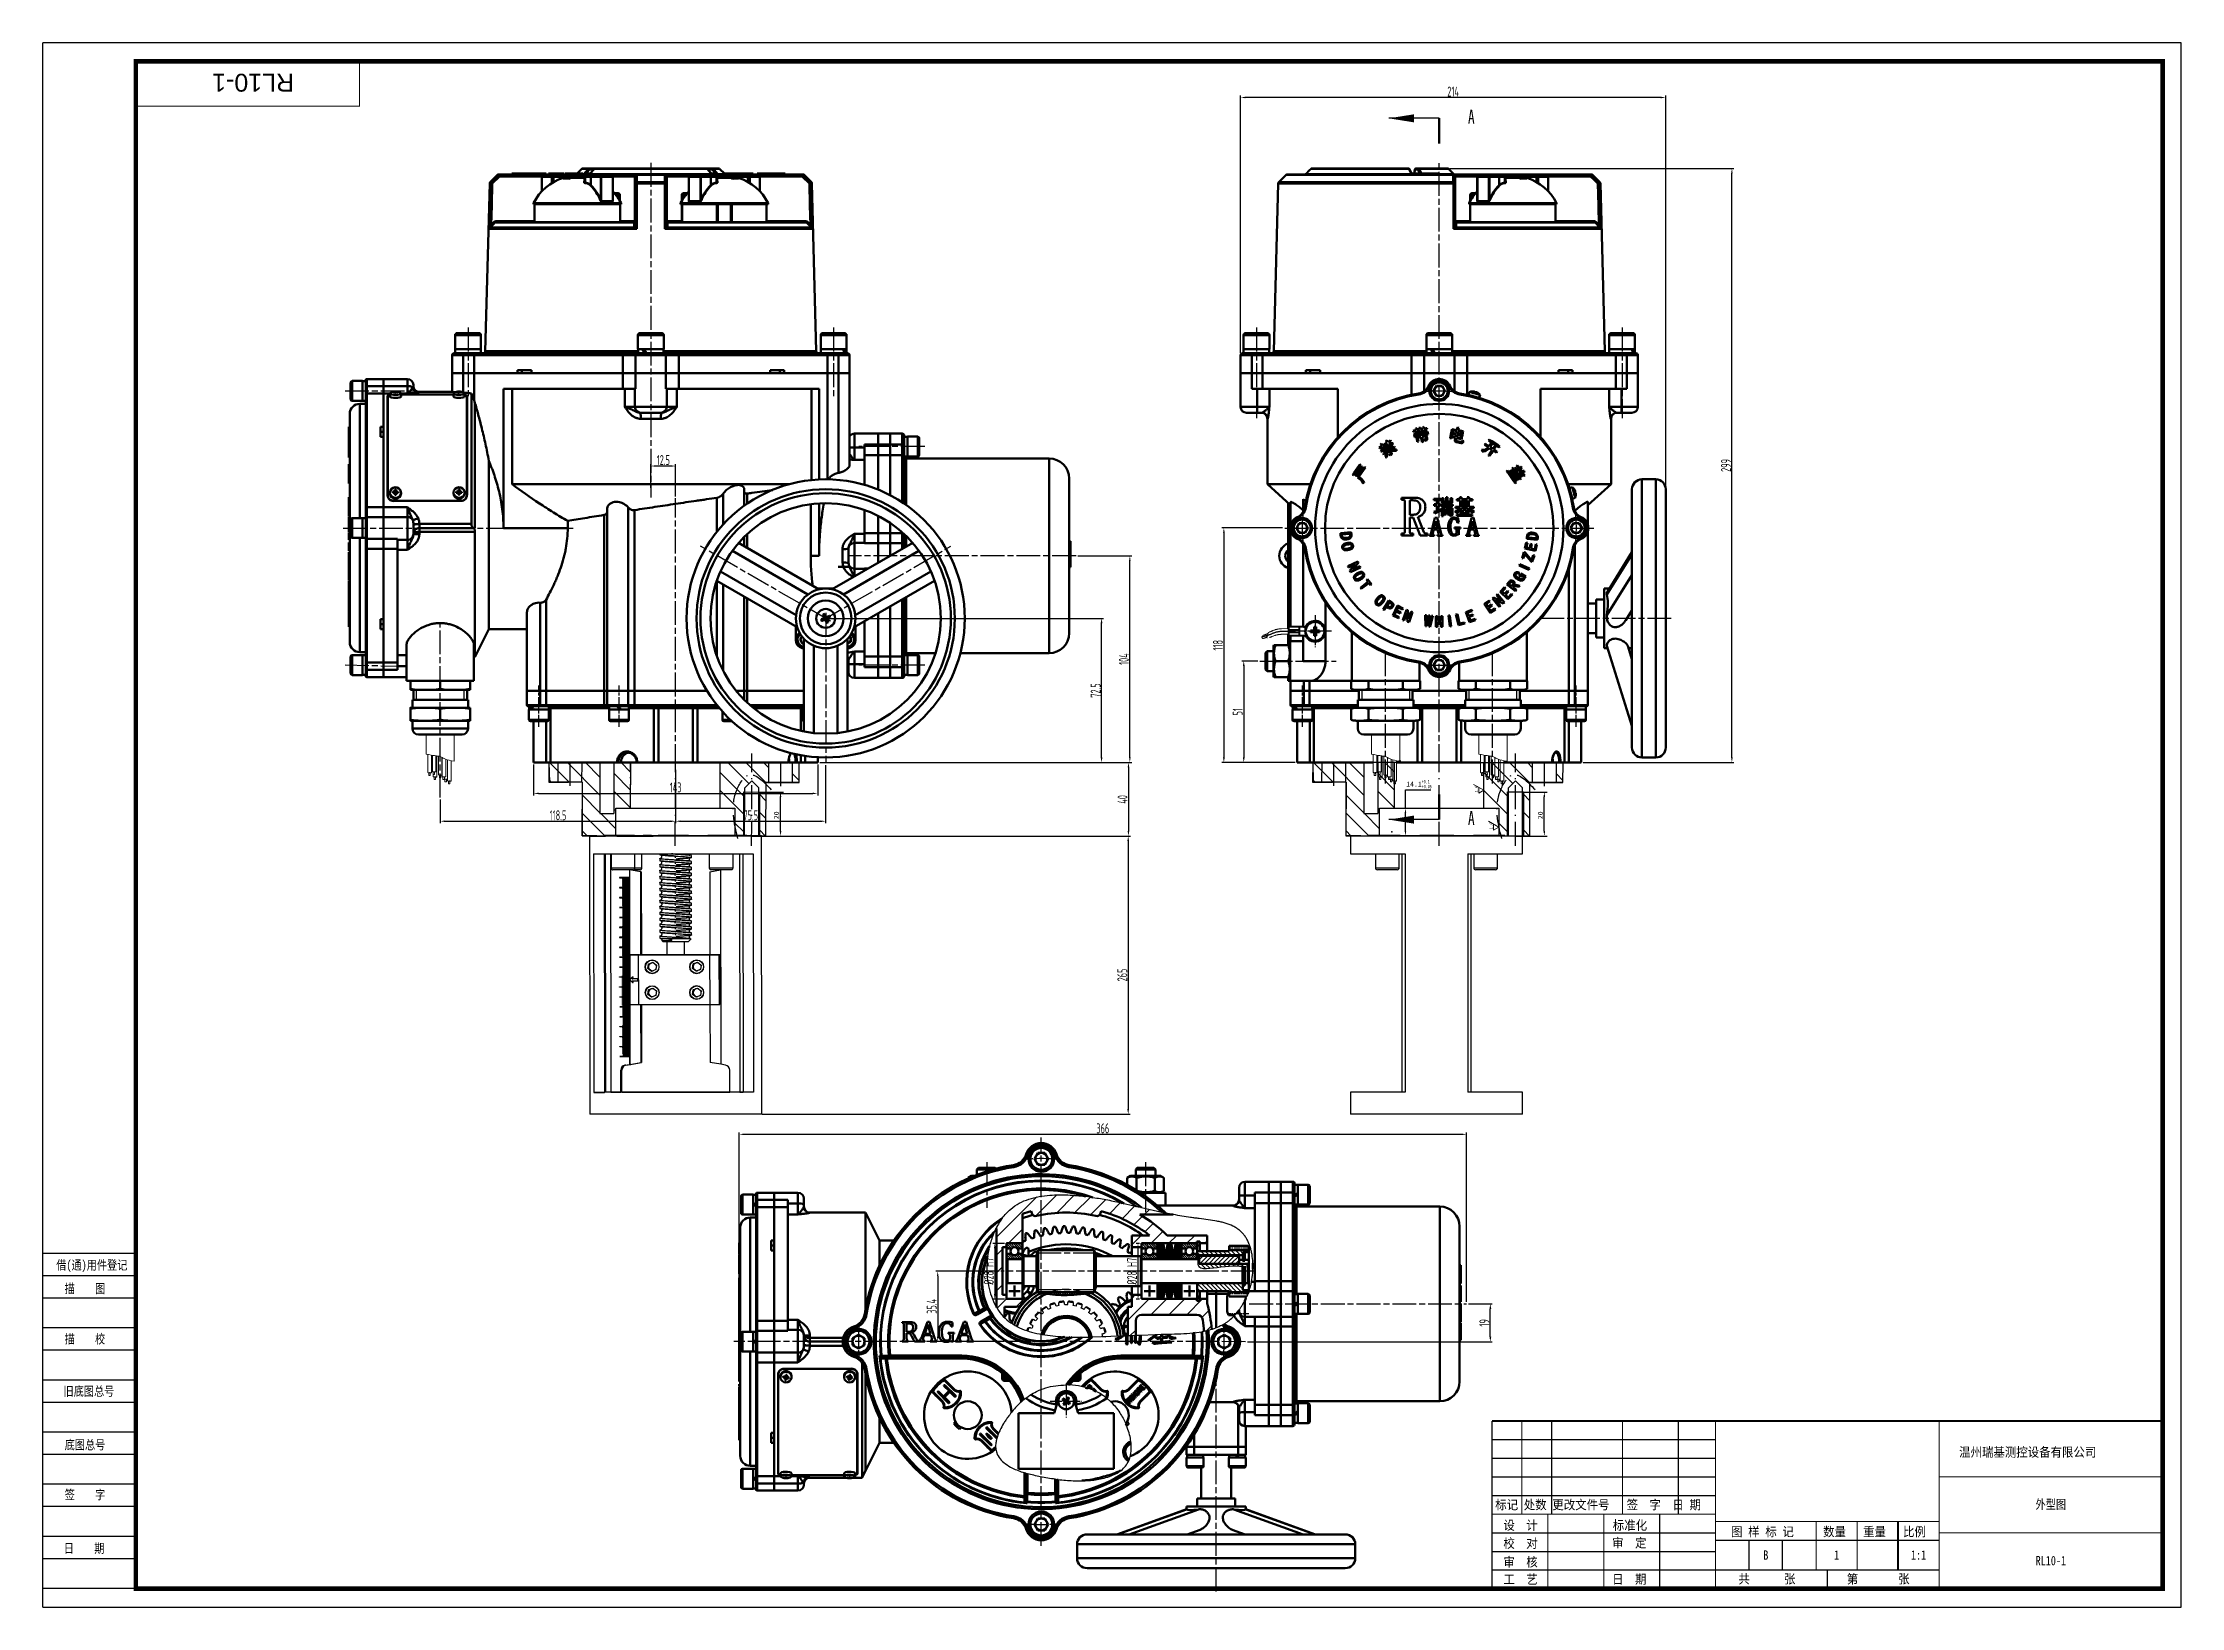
# Model space of a CAD drawing. Header units: millimetres. Extents: x 5395 to 6471, y 1829 to 2617.
import ezdxf

# ---------------------------------------------------------------- set-up
doc = ezdxf.new("R2010")
doc.units = ezdxf.units.MM
for name, pattern in [('ACAD_ISO10W100', [18.5, 12, -3, 0.5, -3]), ('AM_ISO08W050', [18, 12, -1.5, 3, -1.5]), ('AM_ISO08W050x2', [9, 6, -0.75, 1.5, -0.75]), ('DIVIDE2', [15.875, 6.35, -3.175, 0, -3.175, 0, -3.175])]:
    doc.linetypes.add(name, pattern=pattern)
for name, color, linetype in [('1-中心线', 7, 'ACAD_ISO10W100'), ('2-粗实线', 4, 'Continuous'), ('text', 2, 'Continuous')]:
    doc.layers.add(name, color=color, linetype=linetype)
for name, color, linetype, lineweight in [('4-尺寸线', 7, 'Continuous', 15), ('AM_5', 3, 'Continuous', 25), ('AM_7', 4, 'AM_ISO08W050', 25), ('AM_BOR', 7, 'Continuous', 50), ('CAXA0', 7, 'Continuous', 70), ('剖切线', 1, 'Continuous', 50), ('剖面线', 5, 'Continuous', 20), ('双点划线', 6, 'DIVIDE2', 13), ('粗实线', 7, 'Continuous', 40)]:
    doc.layers.add(name, color=color, linetype=linetype, lineweight=lineweight)
doc.styles.add('SLDTEXTSTYLE0', font='TXT', dxfattribs={"width": 0.7})
doc.styles.get("Standard").update_dxf_attribs({"font": 'arial.ttf'})
doc.styles.add('STYLE1', font='')
doc.styles.add('STYLE5', font='SimSun.ttf', dxfattribs={"width": 0.8, "height": 3})
doc.styles.add('工程字', font='gbenor.shx', dxfattribs={"width": 0.707, "bigfont": 'hztxt.shx'})
doc.styles.get('STYLE1').set_extended_font_data('FangSong_GB2312')
doc.dimstyles.new('AM_GB$0', dxfattribs={"dimtxt": 3.5, "dimasz": 2.5, "dimexe": 1, "dimexo": 1, "dimgap": 0.5, "dimtad": 1, "dimdsep": 46, "dimtxsty": '工程字', "dimcen": 0, "dimclrd": 256, "dimclre": 256, "dimclrt": 2, "dimadec": 0, "dimazin": 2, "dimtp": 0.1, "dimtm": 0.1, "dimtfac": 0.71, "dimtmove": 0, "dimatfit": 3, "dimfxl": 0, "dimlwd": -1, "dimlwe": -1, "dimarcsym": 0})
doc.dimstyles.get("Standard").update_dxf_attribs({"dimtxt": 0.18, "dimasz": 0.18, "dimexe": 0.18, "dimexo": 0.0625, "dimgap": 0.09, "dimtad": 0, "dimtih": 1, "dimtoh": 1, "dimdec": 4, "dimzin": 0, "dimdsep": 46, "dimtxsty": 'Standard', "dimcen": 0.09, "dimadec": 0, "dimazin": 0, "dimtfac": 1, "dimtdec": 4, "dimtofl": 0, "dimtmove": 0, "dimatfit": 3, "dimfxl": 0, "dimtolj": 1, "dimtzin": 0, "dimarcsym": 0})
pattern_1 = [(45, (5038.9165, 1613.7971), (-0.561266, 0.561266), [])]
pattern_2 = [(45, (4918.4383, 1346.2436), (-4.490128, 4.490128), [])]

msp = doc.modelspace()

# ---------------------------------------------------------------- texts
for s, style, width, p in [('借(通)用件登记', 'STYLE1', 0.8, (5401.57664, 1998.98175)), ('描    图', 'STYLE1', 0.8, (5405.81546, 1987.14518)), ('描    校', 'STYLE1', 0.8, (5405.77247, 1961.78559)), ('旧底图总号', 'STYLE1', 0.8, (5405.23161, 1935.45518)), ('底图总号', 'STYLE1', 0.8, (5405.81546, 1908.49391)), ('   温州瑞基测控设备有限公司', 'STYLE5', 0.9, (6350.64331, 1904.81293)), ('签    字', 'STYLE1', 0.8, (5405.81546, 1883.35731)), ('标记 处数 更改文件号   签  字  日 期', 'STYLE5', 0.9, (6125.78708, 1878.31767)), ('设  计', 'STYLE5', 0.9, (6129.89271, 1868.01497)), ('标准化', 'STYLE5', 0.9, (6184.96607, 1868.01497)), ('校  对', 'STYLE5', 0.9, (6129.89271, 1858.88303)), ('审  定', 'STYLE5', 0.9, (6184.64208, 1859.11718)), ('图 样 标 记', 'STYLE5', 0.9, (6244.45888, 1864.75362)), ('数量   重量   比例', 'STYLE5', 0.9, (6290.79866, 1864.7283)), ('日    期', 'STYLE1', 0.8, (5405.37872, 1856.37285)), ('审  核', 'STYLE5', 0.9, (6129.89271, 1849.51694)), ('工  艺', 'STYLE5', 0.9, (6129.89271, 1840.72964)), ('日  期', 'STYLE5', 0.9, (6184.64208, 1840.8533)), ('共      张         第       张', 'STYLE5', 0.9, (6248.17517, 1840.98858))]:
    msp.add_text(s, height=4.6875, dxfattribs=dict(style=style, width=width)).set_placement(p)
at = {"char_height": 4.6875, "attachment_point": 5, "style": 'STYLE5'}
for s, insert, width in [('外型图', (6405.41529, 1880.6132), 112.5), ('B', (6261.97779, 1855.3007), 16.875), ('1', (6297.60279, 1855.3007), 20.625), ('1:1', (6338.85279, 1855.3007), 20.625), ('RL10-1', (6405.41529, 1852.4882), 112.5)]:
    msp.add_mtext(s, dxfattribs=dict(at, insert=insert, width=width))
at = {"layer": '4-尺寸线', "insert": (5500.64586, 2596.51698), "char_height": 9, "width": 112.5, "attachment_point": 5, "rotation": 180}
msp.add_mtext('RL10-1', dxfattribs=at)
at = {"layer": '4-尺寸线', "char_height": 1.5, "attachment_point": 1, "rotation": 89.91985863, "style": 'STYLE1'}
for insert in [(6115.48623, 2239.15817), (6122.96033, 2220.64056)]:
    msp.add_mtext_dynamic_manual_height_columns('1.6', width=3.6179675, gutter_width=15, heights=[0], dxfattribs=dict(at, insert=insert))
at = {"layer": 'text', "char_height": 7, "attachment_point": 1, "style": 'SLDTEXTSTYLE0'}
for insert in [(6112.07848, 2582.84324), (6112.07848, 2229.83868)]:
    msp.add_mtext('{\\fSimSun|b0|i0|c0|p2;A}', dxfattribs=dict(at, insert=insert))

# ---------------------------------------------------------------- blocks, each defined once
blk = doc.blocks.new('*D1')
at = {"layer": 'AM_5', "transparency": 16777216}
for p, q in [((5713.3, 2250.5), (5713.3, 2223.7)), ((5594.8, 2235.7), (5594.8, 2223.7)), ((5597.3, 2224.7), (5710.8, 2224.7))]:
    blk.add_line(p, q, dxfattribs=at)
for points in [[(5597.3, 2225.1), (5597.3, 2224.3), (5594.8, 2224.7)], [(5710.8, 2225.1), (5710.8, 2224.3), (5713.3, 2224.7)]]:
    blk.add_solid(points, dxfattribs=at)
at = {"layer": 'Defpoints', "color": 0}
for p in [(5713.3, 2251.5), (5594.8, 2236.7), (5713.3, 2224.7)]:
    blk.add_point(p, dxfattribs=at)
at = {"layer": 'AM_5', "color": 2, "transparency": 16777216, "insert": (5654.1, 2227.7), "char_height": 5, "attachment_point": 5, "style": '工程字'}
blk.add_mtext('118.5', dxfattribs=at)
blk = doc.blocks.new('*D2')
at = {"layer": 'AM_5', "transparency": 16777216}
for p, q in [((5713.3, 2250.5), (5713.3, 2223.7)), ((5788.8, 2253), (5788.8, 2223.7)), ((5715.8, 2224.7), (5786.3, 2224.7))]:
    blk.add_line(p, q, dxfattribs=at)
for points in [[(5715.8, 2225.1), (5715.8, 2224.3), (5713.3, 2224.7)], [(5786.3, 2225.1), (5786.3, 2224.3), (5788.8, 2224.7)]]:
    blk.add_solid(points, dxfattribs=at)
at = {"layer": 'Defpoints', "color": 0}
for p in [(5713.3, 2251.5), (5788.8, 2254), (5788.8, 2224.7)]:
    blk.add_point(p, dxfattribs=at)
at = {"layer": 'AM_5', "color": 2, "transparency": 16777216, "insert": (5751.1, 2227.7), "char_height": 5, "attachment_point": 5, "style": '工程字'}
blk.add_mtext('75.5', dxfattribs=at)
blk = doc.blocks.new('*D3')
at = {"layer": 'AM_5', "transparency": 16777216}
for p, q in [((5789.8, 2326.8), (5928.7, 2326.8)), ((5927.7, 2256.8), (5927.7, 2324.3)), ((5785.8, 2254.3), (5928.7, 2254.3))]:
    blk.add_line(p, q, dxfattribs=at)
for points in [[(5927.2, 2324.3), (5928.1, 2324.3), (5927.7, 2326.8)], [(5927.2, 2256.8), (5928.1, 2256.8), (5927.7, 2254.3)]]:
    blk.add_solid(points, dxfattribs=at)
at = {"layer": 'Defpoints', "color": 0}
for p in [(5788.8, 2326.8), (5927.7, 2326.8), (5784.8, 2254.3)]:
    blk.add_point(p, dxfattribs=at)
at = {"layer": 'AM_5', "color": 2, "transparency": 16777216, "insert": (5924.7, 2290.5), "char_height": 5, "attachment_point": 5, "rotation": 90, "style": '工程字'}
blk.add_mtext('72.5', dxfattribs=at)
blk = doc.blocks.new('*D4')
at = {"layer": 'AM_5', "transparency": 16777216}
for p, q in [((5915.8, 2358.3), (5942.9, 2358.3)), ((5941.9, 2256.8), (5941.9, 2355.8)), ((5785.8, 2254.3), (5942.9, 2254.3))]:
    blk.add_line(p, q, dxfattribs=at)
for points in [[(5941.5, 2355.8), (5942.3, 2355.8), (5941.9, 2358.3)], [(5941.5, 2256.8), (5942.3, 2256.8), (5941.9, 2254.3)]]:
    blk.add_solid(points, dxfattribs=at)
at = {"layer": 'Defpoints', "color": 0}
for p in [(5914.8, 2358.3), (5941.9, 2358.3), (5784.8, 2254.3)]:
    blk.add_point(p, dxfattribs=at)
at = {"layer": 'AM_5', "color": 2, "transparency": 16777216, "insert": (5938.9, 2306.3), "char_height": 5, "attachment_point": 5, "rotation": 90, "style": '工程字'}
blk.add_mtext('104', dxfattribs=at)
blk = doc.blocks.new('*D5')
at = {"layer": 'AM_5', "transparency": 16777216}
for p, q in [((6102.9, 2553.3), (6245.9, 2553.3)), ((6244.9, 2256.8), (6244.9, 2550.8)), ((6170.1, 2254.3), (6245.9, 2254.3))]:
    blk.add_line(p, q, dxfattribs=at)
for points in [[(6244.5, 2550.8), (6245.3, 2550.8), (6244.9, 2553.3)], [(6244.5, 2256.8), (6245.3, 2256.8), (6244.9, 2254.3)]]:
    blk.add_solid(points, dxfattribs=at)
at = {"layer": 'Defpoints', "color": 0}
for p in [(6101.9, 2553.3), (6244.9, 2553.3), (6169.1, 2254.3)]:
    blk.add_point(p, dxfattribs=at)
at = {"layer": 'AM_5', "color": 2, "transparency": 16777216, "insert": (6241.9, 2403.8), "char_height": 5, "attachment_point": 5, "rotation": 90, "style": '工程字'}
blk.add_mtext('299', dxfattribs=at)
blk = doc.blocks.new('*D6')
at = {"layer": 'AM_5', "transparency": 16777216}
for p, q in [((5997.6, 2460.3), (5997.6, 2590)), ((6209.1, 2589), (6000.1, 2589)), ((6211.6, 2392.8), (6211.6, 2590))]:
    blk.add_line(p, q, dxfattribs=at)
for points in [[(6000.1, 2589.4), (6000.1, 2588.6), (5997.6, 2589)], [(6209.1, 2589.4), (6209.1, 2588.6), (6211.6, 2589)]]:
    blk.add_solid(points, dxfattribs=at)
at = {"layer": 'Defpoints', "color": 0}
for p in [(5997.6, 2589), (5997.6, 2459.3), (6211.6, 2391.8)]:
    blk.add_point(p, dxfattribs=at)
at = {"layer": 'AM_5', "color": 2, "transparency": 16777216, "insert": (6104.6, 2592), "char_height": 5, "attachment_point": 5, "style": '工程字'}
blk.add_mtext('214', dxfattribs=at)
blk = doc.blocks.new('*D7')
at = {"layer": 'AM_5', "transparency": 16777216}
for p, q in [((6018.8, 2372.3), (5988.2, 2372.3)), ((5989.2, 2369.8), (5989.2, 2256.8)), ((6025.1, 2254.3), (5988.2, 2254.3))]:
    blk.add_line(p, q, dxfattribs=at)
for points in [[(5988.8, 2369.8), (5989.7, 2369.8), (5989.2, 2372.3)], [(5988.8, 2256.8), (5989.7, 2256.8), (5989.2, 2254.3)]]:
    blk.add_solid(points, dxfattribs=at)
at = {"layer": 'Defpoints', "color": 0}
for p in [(6019.8, 2372.3), (5989.2, 2254.3), (6026.1, 2254.3)]:
    blk.add_point(p, dxfattribs=at)
at = {"layer": 'AM_5', "color": 2, "transparency": 16777216, "insert": (5986.2, 2313.3), "char_height": 5, "attachment_point": 5, "rotation": 90, "style": '工程字'}
blk.add_mtext('118', dxfattribs=at)
blk = doc.blocks.new('*D8')
at = {"layer": 'AM_5', "transparency": 16777216}
for p, q in [((6006.3, 2305.3), (5998.2, 2305.3)), ((5999.2, 2302.8), (5999.2, 2256.8)), ((6025.1, 2254.3), (5998.2, 2254.3))]:
    blk.add_line(p, q, dxfattribs=at)
for points in [[(5998.8, 2302.8), (5999.7, 2302.8), (5999.2, 2305.3)], [(5998.8, 2256.8), (5999.7, 2256.8), (5999.2, 2254.3)]]:
    blk.add_solid(points, dxfattribs=at)
at = {"layer": 'Defpoints', "color": 0}
for p in [(6007.3, 2305.3), (5999.2, 2254.3), (6026.1, 2254.3)]:
    blk.add_point(p, dxfattribs=at)
at = {"layer": 'AM_5', "color": 2, "transparency": 16777216, "insert": (5996.2, 2279.8), "char_height": 5, "attachment_point": 5, "rotation": 90, "style": '工程字'}
blk.add_mtext('51', dxfattribs=at)
blk = doc.blocks.new('*D9')
at = {"layer": 'AM_5', "transparency": 16777216}
for p, q in [((5700.8, 2392.5), (5700.8, 2404.5)), ((5710.8, 2403.5), (5703.3, 2403.5)), ((5713.3, 2388.2), (5713.3, 2404.5))]:
    blk.add_line(p, q, dxfattribs=at)
for points in [[(5703.3, 2403.9), (5703.3, 2403.1), (5700.8, 2403.5)], [(5710.8, 2403.9), (5710.8, 2403.1), (5713.3, 2403.5)]]:
    blk.add_solid(points, dxfattribs=at)
at = {"layer": 'Defpoints', "color": 0}
for p in [(5700.8, 2403.5), (5700.8, 2391.5), (5713.3, 2387.2)]:
    blk.add_point(p, dxfattribs=at)
at = {"layer": 'AM_5', "color": 2, "transparency": 16777216, "insert": (5707.1, 2406.5), "char_height": 5, "attachment_point": 5, "style": '工程字'}
blk.add_mtext('12.5', dxfattribs=at)
blk = doc.blocks.new('*D10')
at = {"layer": 'AM_5', "transparency": 16777216}
for p, q in [((5876.1, 1998.2), (5844.2, 1998.2)), ((5845.2, 1995.7), (5845.2, 1965.3)), ((5876.1, 1962.8), (5844.2, 1962.8))]:
    blk.add_line(p, q, dxfattribs=at)
for points in [[(5844.8, 1995.7), (5845.6, 1995.7), (5845.2, 1998.2)], [(5844.8, 1965.3), (5845.6, 1965.3), (5845.2, 1962.8)]]:
    blk.add_solid(points, dxfattribs=at)
at = {"layer": 'Defpoints', "color": 0}
for p in [(5877.1, 1998.2), (5845.2, 1962.8), (5877.1, 1962.8)]:
    blk.add_point(p, dxfattribs=at)
at = {"layer": 'AM_5', "color": 2, "transparency": 16777216, "insert": (5842.2, 1980.5), "char_height": 5, "attachment_point": 5, "rotation": 90, "style": '工程字'}
blk.add_mtext('35.4', dxfattribs=at)
blk = doc.blocks.new('*D11')
at = {"layer": 'AM_5', "transparency": 16777216}
for p, q in [((6112.3, 1981.7), (6124.3, 1981.7)), ((6123.3, 1965.2), (6123.3, 1979.2)), ((6001.1, 1962.7), (6124.3, 1962.7))]:
    blk.add_line(p, q, dxfattribs=at)
for points in [[(6122.9, 1979.2), (6123.8, 1979.2), (6123.3, 1981.7)], [(6122.9, 1965.2), (6123.8, 1965.2), (6123.3, 1962.7)]]:
    blk.add_solid(points, dxfattribs=at)
at = {"layer": 'Defpoints', "color": 0}
for p in [(6111.3, 1981.7), (6123.3, 1981.7), (6000.1, 1962.7)]:
    blk.add_point(p, dxfattribs=at)
at = {"layer": 'AM_5', "color": 2, "transparency": 16777216, "insert": (6120.3, 1972.2), "char_height": 5, "attachment_point": 5, "rotation": 90, "style": '工程字'}
blk.add_mtext('19', dxfattribs=at)
blk = doc.blocks.new('*D12')
at = {"layer": 'AM_5', "transparency": 16777216}
for p, q in [((5878.8, 2012.2), (5872.9, 2012.2)), ((5873.9, 2009.7), (5873.9, 1986.7)), ((5878.8, 1984.2), (5872.9, 1984.2))]:
    blk.add_line(p, q, dxfattribs=at)
for points in [[(5873.5, 2009.7), (5874.3, 2009.7), (5873.9, 2012.2)], [(5873.5, 1986.7), (5874.3, 1986.7), (5873.9, 1984.2)]]:
    blk.add_solid(points, dxfattribs=at)
at = {"layer": 'Defpoints', "color": 0}
for p in [(5879.8, 2012.2), (5873.9, 1984.2), (5879.8, 1984.2)]:
    blk.add_point(p, dxfattribs=at)
at = {"layer": 'AM_5', "color": 2, "transparency": 16777216, "insert": (5870.9, 1998.2), "char_height": 5, "attachment_point": 5, "rotation": 90, "style": '工程字'}
blk.add_mtext('%%c28{}{\\C2; H7}', dxfattribs=at)
blk = doc.blocks.new('*D13')
at = {"layer": 'AM_5', "transparency": 16777216}
for p, q in [((5946.8, 2012.2), (5945, 2012.2)), ((5946, 2009.7), (5946, 1986.7)), ((5946.8, 1984.2), (5945, 1984.2))]:
    blk.add_line(p, q, dxfattribs=at)
for points in [[(5945.6, 2009.7), (5946.5, 2009.7), (5946, 2012.2)], [(5945.6, 1986.7), (5946.5, 1986.7), (5946, 1984.2)]]:
    blk.add_solid(points, dxfattribs=at)
at = {"layer": 'Defpoints', "color": 0}
for p in [(5947.8, 2012.2), (5946, 1984.2), (5947.8, 1984.2)]:
    blk.add_point(p, dxfattribs=at)
at = {"layer": 'AM_5', "color": 2, "transparency": 16777216, "insert": (5943, 1998.2), "char_height": 5, "attachment_point": 5, "rotation": 90, "style": '工程字'}
blk.add_mtext('%%c28{}{\\C2; H7}', dxfattribs=at)
blk = doc.blocks.new('*D14')
at = {"layer": 'AM_5', "transparency": 16777216}
for p, q in [((5641.8, 2253.3), (5641.8, 2237.7)), ((5784.8, 2253.3), (5784.8, 2237.7)), ((5644.3, 2238.7), (5782.3, 2238.7))]:
    blk.add_line(p, q, dxfattribs=at)
for points in [[(5644.3, 2239.1), (5644.3, 2238.3), (5641.8, 2238.7)], [(5782.3, 2239.1), (5782.3, 2238.3), (5784.8, 2238.7)]]:
    blk.add_solid(points, dxfattribs=at)
at = {"layer": 'Defpoints', "color": 0}
for p in [(5641.8, 2254.3), (5784.8, 2254.3), (5784.8, 2238.7)]:
    blk.add_point(p, dxfattribs=at)
at = {"layer": 'AM_5', "color": 2, "transparency": 16777216, "insert": (5713.3, 2241.7), "char_height": 5, "attachment_point": 5, "style": '工程字'}
blk.add_mtext('143', dxfattribs=at)
blk = doc.blocks.new('*D15')
at = {"layer": '4-尺寸线', "color": 0, "lineweight": -2, "transparency": 16777216}
for p, q in [((5755.1, 2239.4), (5767.6, 2239.4)), ((5766.1, 2219.7), (5766.1, 2236.9)), ((5755.7, 2217.2), (5767.6, 2217.2))]:
    blk.add_line(p, q, dxfattribs=at)
at = {"layer": '4-尺寸线', "color": 0, "transparency": 16777216}
for points in [[(5765.7, 2236.9), (5766.5, 2236.9), (5766.1, 2239.4)], [(5765.7, 2219.7), (5766.5, 2219.7), (5766.1, 2217.2)]]:
    blk.add_solid(points, dxfattribs=at)
at = {"layer": 'Defpoints', "color": 0}
for p in [(5755.1, 2239.4), (5766.1, 2239.4), (5755.7, 2217.2)]:
    blk.add_point(p, dxfattribs=at)
at = {"layer": '4-尺寸线', "color": 0, "transparency": 16777216, "insert": (5764, 2227.7), "char_height": 2.5, "attachment_point": 5, "rotation": 89.9199, "style": 'STYLE1'}
blk.add_mtext('\\A1;20', dxfattribs=at)
blk = doc.blocks.new('*D16')
at = {"layer": '4-尺寸线', "color": 0, "lineweight": -2, "transparency": 16777216}
for p, q in [((6080.6, 2231.3), (6080.6, 2240.5)), ((6080.6, 2240.5), (6093.3, 2240.5)), ((6067.6, 2231.3), (6082.1, 2231.3)), ((6080.6, 2219.8), (6080.6, 2228.8)), ((6067.6, 2217.4), (6082.1, 2217.3))]:
    blk.add_line(p, q, dxfattribs=at)
at = {"layer": '4-尺寸线', "color": 0, "transparency": 16777216}
for points in [[(6080.2, 2228.8), (6081, 2228.8), (6080.6, 2231.3)], [(6080.2, 2219.8), (6081, 2219.8), (6080.6, 2217.3)]]:
    blk.add_solid(points, dxfattribs=at)
at = {"layer": 'Defpoints', "color": 0}
for p in [(6067.6, 2231.3), (6080.6, 2231.3), (6067.6, 2217.4)]:
    blk.add_point(p, dxfattribs=at)
at = {"layer": '4-尺寸线', "color": 0, "transparency": 16777216, "insert": (6087.4, 2243.4), "char_height": 2.5, "attachment_point": 5, "style": 'STYLE1'}
blk.add_mtext('\\A1;14.1{\\Ftxt|c134;\\H0.7x;\\W0.7;\\S+0.1^ +0.05;}', dxfattribs=at)
blk = doc.blocks.new('*D17')
at = {"layer": '4-尺寸线', "color": 0, "lineweight": -2, "transparency": 16777216}
for p, q in [((6139.6, 2239.4), (6152, 2239.4)), ((6150.5, 2219.7), (6150.5, 2236.9)), ((6140.1, 2217.2), (6152, 2217.2))]:
    blk.add_line(p, q, dxfattribs=at)
at = {"layer": '4-尺寸线', "color": 0, "transparency": 16777216}
for points in [[(6150.1, 2236.9), (6150.9, 2236.9), (6150.5, 2239.4)], [(6150.1, 2219.7), (6150.9, 2219.7), (6150.5, 2217.2)]]:
    blk.add_solid(points, dxfattribs=at)
at = {"layer": 'Defpoints', "color": 0}
for p in [(6139.6, 2239.4), (6150.5, 2239.4), (6140.1, 2217.2)]:
    blk.add_point(p, dxfattribs=at)
at = {"layer": '4-尺寸线', "color": 0, "transparency": 16777216, "insert": (6148.5, 2227.7), "char_height": 2.5, "attachment_point": 5, "rotation": 89.9199, "style": 'STYLE1'}
blk.add_mtext('\\A1;20', dxfattribs=at)
blk = doc.blocks.new('*D18')
at = {"layer": 'AM_5', "transparency": 16777216}
for p, q in [((5745.3, 1963.9), (5745.3, 2068.1)), ((5747.8, 2067.1), (6108.8, 2067.1)), ((6111.3, 1982.7), (6111.3, 2068.1))]:
    blk.add_line(p, q, dxfattribs=at)
for points in [[(5747.8, 2067.5), (5747.8, 2066.7), (5745.3, 2067.1)], [(6108.8, 2067.5), (6108.8, 2066.7), (6111.3, 2067.1)]]:
    blk.add_solid(points, dxfattribs=at)
at = {"layer": 'Defpoints', "color": 0}
for p in [(6111.3, 2067.1), (6111.3, 1981.7), (5745.3, 1962.9)]:
    blk.add_point(p, dxfattribs=at)
at = {"layer": 'AM_5', "color": 2, "transparency": 16777216, "insert": (5928.3, 2070.1), "char_height": 5, "attachment_point": 5, "style": '工程字'}
blk.add_mtext('366', dxfattribs=at)
blk = doc.blocks.new('*D19')
at = {"layer": 'AM_5', "transparency": 16777216}
for p, q in [((5785.8, 2254.3), (5942.2, 2254.3)), ((5941.2, 2251.8), (5941.2, 2219.7)), ((5759.6, 2217.2), (5942.2, 2217.2))]:
    blk.add_line(p, q, dxfattribs=at)
for points in [[(5940.8, 2251.8), (5941.6, 2251.8), (5941.2, 2254.3)], [(5940.8, 2219.7), (5941.6, 2219.7), (5941.2, 2217.2)]]:
    blk.add_solid(points, dxfattribs=at)
at = {"layer": 'Defpoints', "color": 0}
for p in [(5784.8, 2254.3), (5758.6, 2217.2), (5941.2, 2217.2)]:
    blk.add_point(p, dxfattribs=at)
at = {"layer": 'AM_5', "color": 2, "transparency": 16777216, "insert": (5938.2, 2235.7), "char_height": 5, "attachment_point": 5, "rotation": 90, "style": '工程字'}
blk.add_mtext('40', dxfattribs=at)
blk = doc.blocks.new('*D20')
at = {"layer": 'AM_5', "transparency": 16777216}
for p, q in [((5758, 2217.2), (5942.1, 2217.2)), ((5941.1, 2214.7), (5941.1, 2079.8)), ((5756.8, 2077.3), (5942.1, 2077.3))]:
    blk.add_line(p, q, dxfattribs=at)
for points in [[(5940.6, 2214.7), (5941.5, 2214.7), (5941.1, 2217.2)], [(5940.6, 2079.8), (5941.5, 2079.8), (5941.1, 2077.3)]]:
    blk.add_solid(points, dxfattribs=at)
at = {"layer": 'Defpoints', "color": 0}
for p in [(5757, 2217.2), (5755.8, 2077.3), (5941.1, 2077.3)]:
    blk.add_point(p, dxfattribs=at)
at = {"layer": 'AM_5', "color": 2, "transparency": 16777216, "insert": (5938.1, 2147.3), "char_height": 5, "attachment_point": 5, "rotation": 90, "style": '工程字'}
blk.add_mtext('265', dxfattribs=at)

# ---------------------------------------------------------------- dimensions: what is measured, and where the dimension line sits
at = {"layer": '4-尺寸线'}
for base, p1, p2, text, picture, middle in [((5766.10237, 2239.38987), (5755.68547, 2217.19621), (5755.13852, 2239.40521), '20', '*D15', (5766.08607, 2227.7381)), ((6080.62078, 2231.32131), (6067.56456, 2217.36778), (6067.56331, 2231.33957), '14.1{\\Ftxt|c134;\\H0.7x;\\W0.7;\\S+0.1^ +0.05;}', '*D16', (6087.36999, 2240.54819)), ((6150.53168, 2239.39762), (6140.11478, 2217.20397), (6139.56783, 2239.41296), '20', '*D17', (6150.51538, 2227.74586))]:
    dim = msp.add_linear_dim(base=base, p1=p1, p2=p2, angle=89.91985863, text=text, dimstyle='Standard', override={"dimtxt": 2.5, "dimasz": 2.5, "dimexe": 1.5, "dimexo": 0, "dimgap": 0.8, "dimtad": 3, "dimtih": 0, "dimzin": 8, "dimlunit": 6, "dimtxsty": 'STYLE1', "dimcen": -2.5, "dimtp": -0.33, "dimtfac": 0.6, "dimtofl": 1, "dimtzin": 8}, dxfattribs=at)
    dim.commit()
    dim.dimension.update_dxf_attribs({"geometry": picture, "text_midpoint": middle, "dimtype": 160})
at = {"layer": 'AM_5'}
dim = msp.add_linear_dim(base=(5997.61625, 2589.00865), p1=(6211.61625, 2391.79782), p2=(5997.61625, 2459.29782), dimstyle='AM_GB$0', override={"dimtxt": 5}, dxfattribs=at)
dim.commit()
dim.dimension.update_dxf_attribs({"geometry": '*D6', "text_midpoint": (6104.61625, 2589.00865), "dimtype": 160})
for base, p1, p2, override, picture, middle in [((6244.87935, 2553.29782), (6169.11625, 2254.29782), (6101.90914, 2553.29782), {"dimtxt": 5}, '*D5', (6241.87935, 2403.79782)), ((5941.87388, 2358.29782), (5784.81238, 2254.29782), (5914.80637, 2358.29782), {"dimtxt": 5}, '*D4', (5938.87388, 2306.29782)), ((5927.65625, 2326.79782), (5784.81238, 2254.29782), (5788.81238, 2326.79782), {"dimtxt": 5}, '*D3', (5924.65625, 2290.54782)), ((5999.23417, 2254.29782), (6007.32225, 2305.29782), (6026.11624, 2254.29782), {"dimtxt": 5}, '*D8', (5996.23417, 2279.79782)), ((5845.19261, 1962.80363), (5877.05084, 1998.22953), (5877.05084, 1962.80363), {"dimtxt": 5, "dimdec": 1}, '*D10', (5842.19261, 1980.51658)), ((6123.33884, 1981.72965), (6000.13884, 1962.72793), (6111.33884, 1981.72965), {"dimtxt": 5}, '*D11', (6120.33884, 1972.22879))]:
    dim = msp.add_linear_dim(base=base, p1=p1, p2=p2, angle=90, dimstyle='AM_GB$0', override=override, dxfattribs=at)
    dim.commit()
    dim.dimension.update_dxf_attribs({"geometry": picture, "text_midpoint": middle})
for base, p1, p2, override, picture, middle in [((5700.81238, 2403.50383), (5713.30202, 2387.24992), (5700.81238, 2391.50383), {"dimtxt": 5, "dimdec": 1}, '*D9', (5707.0572, 2406.50383)), ((5713.31259, 2224.70973), (5594.81238, 2236.70973), (5713.31259, 2251.50382), {"dimtxt": 5}, '*D1', (5654.06248, 2227.70973)), ((5784.81238, 2238.72186), (5641.81237, 2254.29782), (5784.81238, 2254.29782), {"dimtxt": 5}, '*D14', (5713.31238, 2241.72186)), ((5788.81238, 2224.70973), (5713.31259, 2251.50382), (5788.81238, 2254.00382), {"dimtxt": 5}, '*D2', (5751.06249, 2227.70973))]:
    dim = msp.add_linear_dim(base=base, p1=p1, p2=p2, dimstyle='AM_GB$0', override=override, dxfattribs=at)
    dim.commit()
    dim.dimension.update_dxf_attribs({"geometry": picture, "text_midpoint": middle})
dim = msp.add_linear_dim(base=(5989.23417, 2254.29782), p1=(6019.82812, 2372.29783), p2=(6026.11624, 2254.29782), angle=90, dimstyle='AM_GB$0', override={"dimtxt": 5}, dxfattribs=at)
dim.commit()
dim.dimension.update_dxf_attribs({"geometry": '*D7', "text_midpoint": (5989.23417, 2313.29782), "dimtype": 160})
for base, p1, p2, text, override, picture, middle in [((5941.19248, 2217.19219), (5784.81238, 2254.29782), (5758.56078, 2217.19219), '40', {"dimtxt": 5}, '*D19', (5938.19248, 2235.74501)), ((5941.05717, 2077.32412), (5757.02924, 2217.19137), (5755.78759, 2077.32412), '265', {"dimtxt": 5}, '*D20', (5938.05717, 2147.25774)), ((5946.03534, 1984.2297), (5947.84484, 2012.2296), (5947.84484, 1984.2297), '%%c<>{}{\\C2; H7}', {"dimtxt": 5, "dimtp": 0.1, "dimtm": 0.1, "dimtdec": 3, "dimtzin": 8}, '*D13', (5943.03534, 1998.22965))]:
    dim = msp.add_linear_dim(base=base, p1=p1, p2=p2, angle=90, text=text, dimstyle='AM_GB$0', override=override, dxfattribs=at)
    dim.commit()
    dim.dimension.update_dxf_attribs({"geometry": picture, "text_midpoint": middle})
dim = msp.add_linear_dim(base=(6111.33884, 2067.08019), p1=(5745.34484, 1962.88462), p2=(6111.33884, 1981.72965), text='366', dimstyle='AM_GB$0', override={"dimtxt": 5}, dxfattribs=at)
dim.commit()
dim.dimension.update_dxf_attribs({"geometry": '*D18', "text_midpoint": (5928.34184, 2067.08019), "dimtype": 160})
dim = msp.add_linear_dim(base=(5873.92269, 1984.2297), p1=(5879.84484, 2012.2296), p2=(5879.84484, 1984.2297), angle=90, text='%%c<>{}{\\C2; H7}', dimstyle='AM_GB$0', override={"dimtxt": 5, "dimtdec": 3}, dxfattribs=at)
dim.commit()
dim.dimension.update_dxf_attribs({"geometry": '*D12', "text_midpoint": (5873.92269, 1998.22965), "dimtype": 160})

# ---------------------------------------------------------------- hatches: boundary and pattern name
at = {"layer": '4-尺寸线'}
h = msp.add_hatch(dxfattribs=at)
h.set_pattern_fill('ANSI31', color=256, scale=2, angle=89.91985863, style=0)
h.set_pattern_definition([(134.91986, (5916.9184, 511.664), (-4.496404, -4.483843), [])])
h.paths.add_polyline_path([(5670.1152, 2254.3894), (5669.82318, 2254.38997), (5669.54144, 2254.39052), (5669.27004, 2254.39104), (5669.00905, 2254.39154), (5668.75852, 2254.39202), (5668.51852, 2254.39247), (5668.2891, 2254.3929), (5668.07033, 2254.3933), (5667.77499, 2254.39387), (5667.36603, 2254.3947), (5666.85382, 2254.39577), (5666.25135, 2254.39706), (5665.57389, 2254.39853), (5664.83863, 2254.40015), (5664.0642, 2254.40187), (5663.27025, 2254.40365), (5659.53743, 2254.41207), (5658.4919, 2254.41442), (5657.4573, 2254.41673), (5656.44496, 2254.41897), (5655.46599, 2254.42113), (5654.5311, 2254.42317), (5654.18707, 2254.42392), (5654.17308, 2244.42393), (5654.50857, 2244.4232), (5655.44346, 2244.42115), (5656.42243, 2244.419), (5657.43477, 2244.41675), (5658.46937, 2244.41444), (5659.5149, 2244.41209), (5663.15218, 2244.40127), (5663.94552, 2244.39947), (5664.71815, 2244.3977), (5665.45046, 2244.39601), (5666.31117, 2244.394), (5666.31117, 2244.39469), (5666.36727, 2244.3961), (5666.30643, 2217.39617), (5666.6727, 2217.39565), (5667.15558, 2217.39487), (5667.75383, 2217.39382), (5668.46592, 2217.39251), (5669.29005, 2217.39094), (5670.2241, 2217.38912), (5671.26571, 2217.38705), (5672.4122, 2217.38473), (5673.66067, 2217.38218), (5683.13525, 2217.36003), (5683.134, 2231.33182), (5690.65479, 2231.3213), (5690.66691, 2254.34598), (5689.65759, 2254.34818), (5687.69436, 2254.35246), (5685.79158, 2254.35658), (5683.95413, 2254.36054), (5682.25109, 2254.3642), (5682.21492, 2228.5068), (5675.19329, 2228.52163), (5675.22946, 2254.37904), (5674.55303, 2254.38044), (5673.29442, 2254.38303), (5672.1333, 2254.38539), (5671.07265, 2254.38751)])
h.paths.add_polyline_path([(5649.71825, 2254.43316), (5649.94191, 2244.43275), (5650.35123, 2244.43197), (5650.83088, 2244.43101), (5651.40515, 2244.42983), (5652.06775, 2244.42844), (5652.81141, 2244.42686), (5653.628, 2244.42511), (5654.17308, 2244.42393), (5654.18707, 2254.42308)])
h.paths.add_polyline_path([(5735.68689, 2254.23935), (5735.65475, 2231.25836), (5743.13395, 2231.2479), (5743.13512, 2217.21974), (5747.5565, 2217.20941), (5747.58756, 2239.41577), (5748.05149, 2239.41512), (5748.05441, 2241.50619), (5751.60289, 2245.04711), (5751.6157, 2254.20344)])
h.paths.add_polyline_path([(5751.6157, 2254.20344), (5751.60289, 2245.04711), (5755.14144, 2241.49628), (5755.13852, 2239.40521), (5755.55088, 2239.40463), (5755.51982, 2217.19664), (5755.68547, 2217.19621), (5756.48856, 2217.19412), (5757.17924, 2217.19226), (5757.75577, 2217.19067), (5758.21667, 2217.18932), (5758.56077, 2217.18824), (5758.6216, 2244.18818), (5760.17285, 2244.1858), (5760.18684, 2254.18412)])
h.paths.add_polyline_path([(5772.18681, 2254.15706), (5772.17284, 2244.16743), (5775.46565, 2244.16239), (5775.35885, 2254.14991)])
h = msp.add_hatch(dxfattribs=at)
h.set_pattern_fill('ANSI31', color=256, scale=2, angle=89.91985863, style=0)
h.set_pattern_definition([(134.91986, (6301.348, 511.6716), (-4.496404, -4.483843), [])])
h.paths.add_polyline_path([(6054.5445, 2254.39715), (6054.25249, 2254.39772), (6053.97075, 2254.39827), (6053.69935, 2254.3988), (6053.43836, 2254.3993), (6053.18783, 2254.39977), (6052.94783, 2254.40022), (6052.71841, 2254.40065), (6052.49963, 2254.40105), (6052.20429, 2254.40162), (6051.79533, 2254.40245), (6051.28312, 2254.40353), (6050.68065, 2254.40481), (6050.0032, 2254.40629), (6049.26793, 2254.4079), (6048.49351, 2254.40962), (6047.69956, 2254.4114), (6043.96674, 2254.41982), (6042.92121, 2254.42217), (6041.88661, 2254.42448), (6040.87427, 2254.42672), (6039.8953, 2254.42888), (6038.96041, 2254.43093), (6038.61638, 2254.43167), (6038.60239, 2244.43168), (6038.93788, 2244.43095), (6039.87277, 2244.42891), (6040.85174, 2244.42675), (6041.86407, 2244.4245), (6042.89867, 2244.42219), (6043.94421, 2244.41984), (6047.58148, 2244.40902), (6048.37483, 2244.40722), (6049.14745, 2244.40546), (6049.87977, 2244.40376), (6050.74048, 2244.40175), (6050.74048, 2244.40244), (6050.79658, 2244.40386), (6050.73574, 2217.40393), (6051.10201, 2217.40341), (6051.58489, 2217.40262), (6052.18313, 2217.40157), (6052.89523, 2217.40026), (6053.71935, 2217.39869), (6054.65341, 2217.39687), (6055.69501, 2217.3948), (6056.84151, 2217.39248), (6058.08998, 2217.38993), (6067.56456, 2217.36778), (6067.56331, 2231.33957), (6075.0841, 2231.32905), (6075.09621, 2254.35373), (6074.0869, 2254.35593), (6072.12367, 2254.36021), (6070.22089, 2254.36433), (6068.38344, 2254.3683), (6066.6804, 2254.37195), (6066.64423, 2228.51455), (6059.6226, 2228.52939), (6059.65877, 2254.38679), (6058.98234, 2254.38819), (6057.72373, 2254.39078), (6056.56261, 2254.39314), (6055.50195, 2254.39527)])
h.paths.add_polyline_path([(6034.14756, 2254.44091), (6034.37122, 2244.4405), (6034.78054, 2244.43972), (6035.26019, 2244.43876), (6035.83446, 2244.43758), (6036.49706, 2244.43619), (6037.24072, 2244.43461), (6038.05731, 2244.43286), (6038.60239, 2244.43168), (6038.61638, 2254.43083)])
h.paths.add_polyline_path([(6120.1162, 2254.2471), (6120.08405, 2231.26611), (6127.56325, 2231.25565), (6127.56443, 2217.2275), (6131.98581, 2217.21716), (6132.01687, 2239.42352), (6132.4808, 2239.42287), (6132.48372, 2241.51394), (6136.0322, 2245.05486), (6136.045, 2254.21119)])
h.paths.add_polyline_path([(6136.045, 2254.21119), (6136.0322, 2245.05486), (6139.57075, 2241.50403), (6139.56783, 2239.41296), (6139.98019, 2239.41238), (6139.94913, 2217.20439), (6140.11478, 2217.20397), (6140.91786, 2217.20187), (6141.60855, 2217.20002), (6142.18508, 2217.19842), (6142.64598, 2217.19708), (6142.99007, 2217.196), (6143.05091, 2244.19593), (6144.60216, 2244.19355), (6144.61615, 2254.19187)])
h.paths.add_polyline_path([(6156.61612, 2254.16481), (6156.60215, 2244.17518), (6159.89496, 2244.17014), (6159.78816, 2254.15766)])
at = {"layer": '剖面线'}
h = msp.add_hatch(dxfattribs=at)
h.set_pattern_fill('ANSI31', color=256, scale=2, style=0)
h.set_pattern_definition(pattern_2)
edge = h.paths.add_edge_path(flags=0)
edge.add_line((5874.84484, 2018.51719), (5874.84484, 1979.93313))
edge.add_spline(control_points=[(5874.84484, 1979.93313), (5875.97851, 1978.02151), (5877.31096, 1976.28555), (5878.84484, 1974.78107)], knot_values=[0.08839695, 0.08839695, 0.08839695, 0.08839695, 0.1083255982, 0.1083255982, 0.1083255982, 0.1083255982], weights=[1, 1, 1, 1], degree=3, periodic=0)
edge.add_line((5878.84484, 1974.78107), (5878.84484, 1980.22965))
edge.add_line((5878.84484, 1980.22965), (5884.84484, 1980.22965))
edge.add_arc((5884.84484, 1983.22965), 3, 270, 360)
edge.add_line((5887.84484, 1983.22965), (5887.84484, 1984.2297))
edge.add_line((5887.84484, 1984.2297), (5879.84484, 1984.2297))
edge.add_line((5879.84484, 1984.2297), (5879.84484, 1986.22971))
edge.add_line((5879.84484, 1986.22971), (5877.84484, 1986.22971))
edge.add_line((5877.84484, 1986.22971), (5877.84484, 2010.22959))
edge.add_line((5877.84484, 2010.22959), (5879.84484, 2010.22959))
edge.add_line((5879.84484, 2010.22959), (5879.84484, 2012.2296))
edge.add_line((5879.84484, 2012.2296), (5887.84484, 2012.2296))
edge.add_line((5887.84484, 2012.2296), (5887.84484, 2027.07248))
edge.add_arc((5909.84484, 1962.72965), 68, 105, 108.87650363, ccw=False)
edge.add_line((5892.24515, 2028.41261), (5892.51169, 2027.41784))
edge.add_arc((5894.44354, 2027.93548), 2, 195, 283.28942412)
edge.add_arc((5909.84484, 1962.72965), 65, 76.71057588, 103.28942412, ccw=False)
edge.add_arc((5925.24614, 2027.93548), 2, 256.71057588, 345)
edge.add_line((5927.17799, 2027.41784), (5927.44454, 2028.41261))
edge.add_arc((5909.84484, 1962.72965), 68, 51.88418783, 75, ccw=False)
edge.add_line((5951.81805, 2016.22965), (5942.84484, 2016.22965))
edge.add_line((5942.84484, 2016.22965), (5942.84484, 2010.22959))
edge.add_line((5942.84484, 2010.22959), (5947.84484, 2010.22959))
edge.add_line((5947.84484, 2010.22959), (5947.84484, 2012.2296))
edge.add_line((5947.84484, 2012.2296), (5975.54484, 2012.2296))
edge.add_line((5975.54484, 2012.2296), (5975.54484, 2013.1296))
edge.add_line((5975.54484, 2013.1296), (5977.04484, 2013.1296))
edge.add_line((5977.04484, 2013.1296), (5977.04484, 2012.2296))
edge.add_line((5977.04484, 2012.2296), (5980.84484, 2012.2296))
edge.add_line((5980.84484, 2012.2296), (5980.84484, 2016.22961))
edge.add_line((5980.84484, 2016.22961), (5960.69081, 2016.22961))
edge.add_arc((5908.84484, 1962.72965), 74.5, 45.89950512, 59.21122488)
edge.add_line((5946.9795, 2026.72963), (5963.67404, 2026.72963))
edge.add_spline(control_points=[(5963.67404, 2026.72963), (5946.55824, 2030.0172), (5922.67492, 2038.09506), (5886.5556, 2036.35512), (5876.84794, 2024.36732), (5874.54195, 2019.83082)], knot_values=[0.6903792556, 0.6903792556, 0.6903792556, 0.6903792556, 0.8399988865, 0.9302712099, 0.9735005322, 0.9735005322, 0.9735005322, 0.9735005322], weights=[1, 1, 1, 1, 1, 1], degree=3, periodic=0)
edge.add_arc((5871.84484, 2018.51719), 3, 0, 25.96850482, ccw=False)
h = msp.add_hatch(dxfattribs=at)
h.set_pattern_fill('ANSI31', color=256, scale=0.25)
h.set_pattern_definition(pattern_1)
h.paths.add_polyline_path([(5975.84484, 2011.13143), (5977.04484, 2011.13143), (5977.04484, 2013.1296), (5975.84484, 2013.1296)])
h.paths.add_polyline_path([(5977.04484, 1985.48713), (5975.84484, 1985.48713), (5975.84484, 1984.5297), (5975.84484, 1983.3297), (5977.04484, 1983.3297)])
h = msp.add_hatch(dxfattribs=at)
h.set_pattern_fill('ANSI31', color=256, scale=0.25, angle=90)
h.set_pattern_definition([(135, (5038.9165, 1613.7971), (-0.561266, -0.561266), [])])
edge = h.paths.add_edge_path()
edge.add_spline(control_points=[(5887.84484, 2011.9296), (5887.84267, 2011.95678), (5887.8378, 2012.01763), (5887.79518, 2012.10471), (5887.72361, 2012.17733), (5887.63582, 2012.22195), (5887.57349, 2012.22719), (5887.54484, 2012.2296)], knot_values=[0, 0, 0, 0, 0.173363731, 0.3880243215, 0.602686294, 0.81734923, 1, 1, 1, 1], degree=3, periodic=0)
edge.add_line((5887.54484, 2012.2296), (5880.14484, 2012.2296))
edge.add_spline(control_points=[(5880.14484, 2012.2296), (5880.12925, 2012.22886), (5880.08008, 2012.22654), (5880.00003, 2012.19863), (5879.91905, 2012.13584), (5879.86369, 2012.04947), (5879.8458, 2011.97623), (5879.84498, 2011.93613), (5879.84484, 2011.9296)], knot_values=[0, 0, 0, 0, 0.0996014401, 0.3142574211, 0.528910737, 0.7435721522, 0.9582292485, 1, 1, 1, 1], degree=3, periodic=0)
edge.add_line((5879.84484, 2011.9296), (5879.84484, 2010.22959))
edge.add_line((5879.84484, 2010.22959), (5879.84484, 2009.56292))
edge.add_line((5879.84484, 2009.56292), (5882.36757, 2009.56292))
edge.add_arc((5883.84484, 2008.22958), 1.99001, 42.06856088, 137.93143912, ccw=False)
edge.add_line((5885.32211, 2009.56292), (5887.84484, 2009.56292))
edge.add_line((5887.84484, 2009.56292), (5887.84484, 2011.9296))
edge = h.paths.add_edge_path()
edge.add_line((5887.84484, 2006.89624), (5885.32211, 2006.89624))
edge.add_arc((5883.84484, 2008.22958), 1.99001, 222.06856088, 317.93143912, ccw=False)
edge.add_line((5882.36757, 2006.89624), (5879.84484, 2006.89624))
edge.add_line((5879.84484, 2006.89624), (5879.84484, 2004.52954))
edge.add_spline(control_points=[(5879.84484, 2004.52954), (5879.8463, 2004.50735), (5879.84998, 2004.45155), (5879.88602, 2004.36716), (5879.95392, 2004.29108), (5880.0438, 2004.23945), (5880.11118, 2004.23284), (5880.14484, 2004.22953)], knot_values=[0, 0, 0, 0, 0.1416601152, 0.3563490825, 0.5710418335, 0.7857319329, 1, 1, 1, 1], degree=3, periodic=0)
edge.add_line((5880.14484, 2004.22953), (5887.54484, 2004.22953))
edge.add_spline(control_points=[(5887.54484, 2004.22953), (5887.55543, 2004.22988), (5887.59959, 2004.23133), (5887.67602, 2004.25354), (5887.76006, 2004.31228), (5887.81957, 2004.39576), (5887.84283, 2004.4729), (5887.84443, 2004.51801), (5887.84484, 2004.52954)], knot_values=[0, 0, 0, 0, 0.0676885585, 0.2823348131, 0.4969812322, 0.7116384447, 0.9262906208, 1, 1, 1, 1], degree=3, periodic=0)
edge.add_line((5887.84484, 2004.52954), (5887.84484, 2006.89624))
h = msp.add_hatch(dxfattribs=at)
h.set_pattern_fill('ANSI31', color=256, scale=0.25, angle=90)
h.set_pattern_definition([(135, (5106.9165, 1613.7971), (-0.561266, -0.561266), [])])
edge = h.paths.add_edge_path()
edge.add_spline(control_points=[(5955.84484, 2011.9296), (5955.84266, 2011.95678), (5955.8378, 2012.01763), (5955.79518, 2012.10471), (5955.7236, 2012.17733), (5955.63582, 2012.22195), (5955.57349, 2012.22719), (5955.54484, 2012.2296)], knot_values=[0, 0, 0, 0, 0.173363731, 0.3880243215, 0.602686294, 0.81734923, 1, 1, 1, 1], degree=3, periodic=0)
edge.add_line((5955.54484, 2012.2296), (5948.14484, 2012.2296))
edge.add_spline(control_points=[(5948.14484, 2012.2296), (5948.12925, 2012.22886), (5948.08007, 2012.22654), (5948.00002, 2012.19863), (5947.91905, 2012.13584), (5947.86369, 2012.04947), (5947.8458, 2011.97623), (5947.84497, 2011.93613), (5947.84484, 2011.9296)], knot_values=[0, 0, 0, 0, 0.0996014401, 0.3142574211, 0.528910737, 0.7435721522, 0.9582292485, 1, 1, 1, 1], degree=3, periodic=0)
edge.add_line((5947.84484, 2011.9296), (5947.84484, 2010.22959))
edge.add_line((5947.84484, 2010.22959), (5947.84484, 2009.56292))
edge.add_line((5947.84484, 2009.56292), (5950.36757, 2009.56292))
edge.add_arc((5951.84484, 2008.22958), 1.99001, 42.06856088, 137.93143912, ccw=False)
edge.add_line((5953.32211, 2009.56292), (5955.84484, 2009.56292))
edge.add_line((5955.84484, 2009.56292), (5955.84484, 2011.9296))
edge = h.paths.add_edge_path()
edge.add_line((5955.84484, 2006.89624), (5953.32211, 2006.89624))
edge.add_arc((5951.84484, 2008.22958), 1.99001, 222.06856088, 317.93143912, ccw=False)
edge.add_line((5950.36757, 2006.89624), (5947.84484, 2006.89624))
edge.add_line((5947.84484, 2006.89624), (5947.84484, 2004.52954))
edge.add_spline(control_points=[(5947.84484, 2004.52954), (5947.8463, 2004.50735), (5947.84998, 2004.45155), (5947.88602, 2004.36716), (5947.95392, 2004.29108), (5948.04379, 2004.23945), (5948.11118, 2004.23284), (5948.14484, 2004.22953)], knot_values=[0, 0, 0, 0, 0.1416601152, 0.3563490825, 0.5710418335, 0.7857319329, 1, 1, 1, 1], degree=3, periodic=0)
edge.add_line((5948.14484, 2004.22953), (5955.54484, 2004.22953))
edge.add_spline(control_points=[(5955.54484, 2004.22953), (5955.55543, 2004.22988), (5955.59959, 2004.23133), (5955.67601, 2004.25354), (5955.76006, 2004.31228), (5955.81957, 2004.39576), (5955.84283, 2004.4729), (5955.84443, 2004.51801), (5955.84484, 2004.52954)], knot_values=[0, 0, 0, 0, 0.0676885585, 0.2823348131, 0.4969812322, 0.7116384447, 0.9262906208, 1, 1, 1, 1], degree=3, periodic=0)
edge.add_line((5955.84484, 2004.52954), (5955.84484, 2006.89624))
h = msp.add_hatch(dxfattribs=at)
h.set_pattern_fill('ANSI31', color=256, scale=0.5, angle=90, style=0)
h.set_pattern_definition([(135, (5960.935, 1987.5757), (-1.12253, -1.12253), [])])
h.paths.add_polyline_path([(5960.62964, 1990.52974), (5960.59621, 1990.52313), (5959.84484, 1990.37454), (5961.06004, 1984.2297), (5961.84484, 1984.3849)])
h.paths.add_polyline_path([(5956.62964, 1990.52974), (5956.59621, 1990.52313), (5955.84484, 1990.37454), (5957.06004, 1984.2297), (5957.84484, 1984.3849)])
h.paths.add_polyline_path([(5965.84484, 2012.0744), (5965.06004, 2012.2296), (5963.84484, 2006.08476), (5964.59621, 2005.93617), (5964.62964, 2005.92956)])
h.paths.add_polyline_path([(5961.84484, 2012.0744), (5961.06004, 2012.2296), (5959.84484, 2006.08476), (5960.59621, 2005.93617), (5960.62964, 2005.92956)])
h.paths.add_polyline_path([(5957.84484, 2012.0744), (5957.06004, 2012.2296), (5955.84484, 2006.08476), (5956.59621, 2005.93617), (5956.62964, 2005.92956)])
edge = h.paths.add_edge_path()
edge.add_spline(control_points=[(5965.06004, 1984.2297), (5965.32164, 1984.28143), (5965.58324, 1984.33317), (5965.84484, 1984.3849)], knot_values=[0.0220408235, 0.0220408235, 0.0220408235, 0.0220408235, 0.0228408236, 0.0228408236, 0.0228408236, 0.0228408236], weights=[1, 1, 1, 1], degree=3, periodic=0)
edge.add_spline(control_points=[(5965.84484, 1984.3849), (5965.43977, 1986.43318), (5965.03471, 1988.48146), (5964.62964, 1990.52974)], knot_values=[0.0169520719, 0.0169520719, 0.0169520719, 0.0169520719, 0.0232159153, 0.0232159153, 0.0232159153, 0.0232159153], weights=[1, 1, 1, 1], degree=3, periodic=0)
edge.add_spline(control_points=[(5964.62964, 1990.52974), (5964.6185, 1990.52754), (5964.60735, 1990.52533), (5964.59621, 1990.52313), (5964.34575, 1990.4736), (5964.0953, 1990.42407), (5963.84484, 1990.37454)], knot_values=[0.0128747794, 0.0128747794, 0.0128747794, 0.0128747794, 0.0129088609, 0.0129088609, 0.0129088609, 0.0136747798, 0.0136747798, 0.0136747798, 0.0136747798], weights=[1, 1, 1, 1, 1, 1, 1], degree=3, periodic=0)
edge.add_spline(control_points=[(5963.84484, 1990.37454), (5964.24991, 1988.32626), (5964.65497, 1986.27798), (5965.06004, 1984.2297)], knot_values=[0.0394416934, 0.0394416934, 0.0394416934, 0.0394416934, 0.0457246808, 0.0457246808, 0.0457246808, 0.0457246808], weights=[1, 1, 1, 1], degree=3, periodic=0)
h = msp.add_hatch(dxfattribs=at)
h.set_pattern_fill('ANSI31', color=256, scale=0.5, style=0)
h.set_pattern_definition([(45, (5962.854, 2008.4592), (-1.12253, 1.12253), [])])
h.paths.add_polyline_path([(5962.62964, 2012.2296), (5961.84484, 2012.0744), (5963.06004, 2005.92956), (5963.84484, 2006.08476)])
h.paths.add_polyline_path([(5958.62964, 2012.2296), (5957.84484, 2012.0744), (5959.06004, 2005.92956), (5959.84484, 2006.08476)])
h.paths.add_polyline_path([(5967.84484, 1990.37454), (5967.06004, 1990.52974), (5965.84484, 1984.3849), (5966.62964, 1984.2297)])
h.paths.add_polyline_path([(5963.84484, 1990.37454), (5963.06004, 1990.52974), (5961.84484, 1984.3849), (5962.62964, 1984.2297)])
h.paths.add_polyline_path([(5959.84484, 1990.37454), (5959.06004, 1990.52974), (5957.84484, 1984.3849), (5958.62964, 1984.2297)])
edge = h.paths.add_edge_path()
edge.add_spline(control_points=[(5966.62964, 2012.2296), (5966.36804, 2012.17787), (5966.10644, 2012.12613), (5965.84484, 2012.0744)], knot_values=[0.0000002039, 0.0000002039, 0.0000002039, 0.0000002039, 0.000800204, 0.000800204, 0.000800204, 0.000800204], weights=[1, 1, 1, 1], degree=3, periodic=0)
edge.add_spline(control_points=[(5965.84484, 2012.0744), (5966.24991, 2010.02612), (5966.65498, 2007.97784), (5967.06004, 2005.92956)], knot_values=[0.0182090426, 0.0182090426, 0.0182090426, 0.0182090426, 0.024472886, 0.024472886, 0.024472886, 0.024472886], weights=[1, 1, 1, 1], degree=3, periodic=0)
edge.add_spline(control_points=[(5967.06004, 2005.92956), (5967.32164, 2005.98129), (5967.58324, 2006.03303), (5967.84484, 2006.08476)], knot_values=[0.0000002039, 0.0000002039, 0.0000002039, 0.0000002039, 0.0008002042, 0.0008002042, 0.0008002042, 0.0008002042], weights=[1, 1, 1, 1], degree=3, periodic=0)
edge.add_spline(control_points=[(5967.84484, 2006.08476), (5967.43978, 2008.13304), (5967.03471, 2010.18132), (5966.62964, 2012.2296)], knot_values=[0.0406813364, 0.0406813364, 0.0406813364, 0.0406813364, 0.0469643257, 0.0469643257, 0.0469643257, 0.0469643257], weights=[1, 1, 1, 1], degree=3, periodic=0)
h = msp.add_hatch(dxfattribs=at)
h.set_pattern_fill('ANSI31', color=256, scale=0.25, angle=90)
h.set_pattern_definition([(135, (5126.91816, 1613.7971), (-0.561266, -0.561266), [])])
edge = h.paths.add_edge_path()
edge.add_spline(control_points=[(5975.84647, 2011.9296), (5975.8443, 2011.95678), (5975.83943, 2012.01763), (5975.79681, 2012.10471), (5975.72524, 2012.17733), (5975.63745, 2012.22195), (5975.57513, 2012.22719), (5975.54647, 2012.2296)], knot_values=[0, 0, 0, 0, 0.173363731, 0.3880243215, 0.602686294, 0.81734923, 1, 1, 1, 1], degree=3, periodic=0)
edge.add_line((5975.54647, 2012.2296), (5968.14647, 2012.2296))
edge.add_spline(control_points=[(5968.14647, 2012.2296), (5968.13089, 2012.22886), (5968.08171, 2012.22654), (5968.00166, 2012.19863), (5967.92068, 2012.13584), (5967.86532, 2012.04947), (5967.84743, 2011.97623), (5967.84661, 2011.93613), (5967.84647, 2011.9296)], knot_values=[0, 0, 0, 0, 0.0996014401, 0.3142574211, 0.528910737, 0.7435721522, 0.9582292485, 1, 1, 1, 1], degree=3, periodic=0)
edge.add_line((5967.84647, 2011.9296), (5967.84647, 2010.22959))
edge.add_line((5967.84647, 2010.22959), (5967.84647, 2009.56292))
edge.add_line((5967.84647, 2009.56292), (5970.3692, 2009.56292))
edge.add_arc((5971.84647, 2008.22958), 1.99001, 42.06856088, 137.93143912, ccw=False)
edge.add_line((5973.32374, 2009.56292), (5975.84647, 2009.56292))
edge.add_line((5975.84647, 2009.56292), (5975.84647, 2011.9296))
edge = h.paths.add_edge_path()
edge.add_line((5975.84647, 2006.89624), (5973.32374, 2006.89624))
edge.add_arc((5971.84647, 2008.22958), 1.99001, 222.06856088, 317.93143912, ccw=False)
edge.add_line((5970.3692, 2006.89624), (5967.84647, 2006.89624))
edge.add_line((5967.84647, 2006.89624), (5967.84647, 2004.52954))
edge.add_spline(control_points=[(5967.84647, 2004.52954), (5967.84794, 2004.50735), (5967.85162, 2004.45155), (5967.88765, 2004.36716), (5967.95555, 2004.29108), (5968.04543, 2004.23945), (5968.11281, 2004.23284), (5968.14647, 2004.22953)], knot_values=[0, 0, 0, 0, 0.1416601152, 0.3563490825, 0.5710418335, 0.7857319329, 1, 1, 1, 1], degree=3, periodic=0)
edge.add_line((5968.14647, 2004.22953), (5975.54647, 2004.22953))
edge.add_spline(control_points=[(5975.54647, 2004.22953), (5975.55706, 2004.22988), (5975.60122, 2004.23133), (5975.67765, 2004.25354), (5975.76169, 2004.31228), (5975.8212, 2004.39576), (5975.84446, 2004.4729), (5975.84606, 2004.51801), (5975.84647, 2004.52954)], knot_values=[0, 0, 0, 0, 0.0676885585, 0.2823348131, 0.4969812322, 0.7116384447, 0.9262906208, 1, 1, 1, 1], degree=3, periodic=0)
edge.add_line((5975.84647, 2004.52954), (5975.84647, 2006.89624))
h = msp.add_hatch(dxfattribs=at)
h.set_pattern_fill('ANSI31', color=256, scale=0.5, angle=90)
h.set_pattern_definition([(135, (5038.9165, 1613.7971), (-1.122532, -1.122532), [])])
edge = h.paths.add_edge_path()
edge.add_spline(control_points=[(5976.17024, 2004.22953), (5976.07697, 2003.24501), (5975.58351, 1998.03656), (5988.31302, 2001.04759), (5995.47942, 2000.90707), (5998.64484, 2000.67738)], knot_values=[0, 0, 0, 0, 2.7054521956, 14.3127060146, 24.8281477026, 24.8281477026, 24.8281477026, 24.8281477026], degree=3, periodic=0)
edge.add_spline(control_points=[(5998.64484, 2000.67738), (5999.04827, 2000.64811), (5999.44778, 2000.61619), (5999.84484, 2000.58261)], knot_values=[24.8281477026, 24.8281477026, 24.8281477026, 24.8281477026, 26.1683274755, 26.1683274755, 26.1683274755, 26.1683274755], degree=3, periodic=0)
edge.add_spline(control_points=[(5999.84484, 2000.58261), (6000.3478, 2000.54007), (6000.84682, 2000.49486), (6001.34484, 2000.44898)], knot_values=[26.1683274755, 26.1683274755, 26.1683274755, 26.1683274755, 27.8659660129, 27.8659660129, 27.8659660129, 27.8659660129], degree=3, periodic=0)
edge.add_spline(control_points=[(6001.34484, 2000.44898), (6001.51158, 2000.43362), (6001.67821, 2000.41819), (6001.84484, 2000.40275)], knot_values=[27.8659660129, 27.8659660129, 27.8659660129, 27.8659660129, 28.4343419254, 28.4343419254, 28.4343419254, 28.4343419254], degree=3, periodic=0)
edge.add_line((6001.84484, 2000.40275), (6001.84484, 2001.92953))
edge.add_line((6001.84484, 2001.92953), (5976.84484, 2001.92953))
edge.add_line((5976.84484, 2001.92953), (5976.84484, 2004.22953))
edge.add_line((5976.84484, 2004.22953), (5976.17024, 2004.22953))
h = msp.add_hatch(dxfattribs=at)
h.set_pattern_fill('ANSI31', color=256, scale=0.5, angle=-90)
h.set_pattern_definition([(315, (5794.322, 2148.8045), (1.122532, 1.122532), [])])
h.paths.add_polyline_path([(5998.84484, 1992.22977), (5998.84484, 1988.72977), (6001.84484, 1988.72977), (6001.84484, 1987.72977), (5991.84484, 1987.72977), (5991.84484, 1988.22977), (5976.34484, 1988.22977), (5975.84484, 1988.72977), (5975.84484, 1991.72977), (5976.34484, 1992.22977)])
h.paths.add_polyline_path([(5976.34484, 2008.22977), (5975.84484, 2007.72977), (5975.84484, 2006.22977), (5998.84484, 2006.22977), (5998.84484, 2007.72977), (6001.84484, 2007.72977), (6001.84484, 2008.72977), (5991.84484, 2008.72977), (5991.84484, 2008.22977)])
h = msp.add_hatch(dxfattribs=at)
h.set_pattern_fill('ANSI31', color=256, scale=0.5)
h.set_pattern_definition([(45, (5038.9165, 1613.7971), (-1.122532, 1.122532), [])])
h.paths.add_polyline_path([(5977.09484, 2005.92953), (5976.84484, 2005.67953), (5976.84484, 2002.17953), (5977.09484, 2001.92953), (5996.59484, 2001.92953), (5996.84484, 2002.17953), (5996.84484, 2005.67953), (5996.59484, 2005.92953)])
h = msp.add_hatch(dxfattribs=at)
h.set_pattern_fill('ANSI31', color=256, scale=0.25)
h.set_pattern_definition(pattern_1)
h.paths.add_polyline_path([(5998.84484, 2003.72952), (5999.84484, 2003.72952), (5999.84484, 2004.22953), (5999.84484, 2007.02957), (5998.84484, 2007.02957)])
h.paths.add_polyline_path([(5999.84484, 1992.22953), (5999.84484, 1992.22953), (5999.84484, 1992.72953), (5998.84484, 1992.72953), (5998.84484, 1991.01714), (5999.84484, 1991.01714)])
h = msp.add_hatch(dxfattribs=at)
h.set_pattern_fill('ANSI31', color=256, scale=0.25)
h.set_pattern_definition(pattern_1)
edge = h.paths.add_edge_path()
edge.add_spline(control_points=[(5900.20176, 1986.81725), (5903.03326, 1986.4766), (5909.38675, 1985.85451), (5915.7446, 1986.4755), (5919.26908, 1986.9035)], knot_values=[2.9454890238, 2.9454890238, 2.9454890238, 2.9454890238, 11.4744496889, 22.081767423, 22.081767423, 22.081767423, 22.081767423], degree=3, periodic=0)
edge.add_spline(control_points=[(5919.26908, 1986.9035), (5919.47723, 1986.92878), (5919.68537, 1986.95435), (5919.89352, 1986.98015)], knot_values=[22.081767423, 22.081767423, 22.081767423, 22.081767423, 22.7082071591, 22.7082071591, 22.7082071591, 22.7082071591], degree=3, periodic=0)
edge.add_arc((5909.84484, 1962.72965), 26.25, 67.49234821, 72.24637186)
edge.add_line((5917.84911, 1987.72953), (5901.84057, 1987.72953))
edge.add_arc((5909.84484, 1962.72965), 26.25, 107.75362814, 113.00394009)
edge.add_spline(control_points=[(5899.58649, 1986.8922), (5899.79158, 1986.86693), (5899.99667, 1986.84192), (5900.20176, 1986.81725)], knot_values=[2.3277164723, 2.3277164723, 2.3277164723, 2.3277164723, 2.9454890238, 2.9454890238, 2.9454890238, 2.9454890238], degree=3, periodic=0)
edge = h.paths.add_edge_path()
edge.add_line((5901.84057, 1987.72953), (5898.38815, 1987.72953))
edge.add_arc((5909.84484, 1962.72965), 27.5, 114.62056278, 117.21505028)
edge.add_spline(control_points=[(5897.26822, 1987.1853), (5898.04097, 1987.08635), (5898.81372, 1986.98741), (5899.58649, 1986.8922)], knot_values=[0, 0, 0, 0, 2.3277164723, 2.3277164723, 2.3277164723, 2.3277164723], degree=3, periodic=0)
edge.add_arc((5909.84484, 1962.72965), 26.25, 107.75362814, 113.00394009, ccw=False)
edge = h.paths.add_edge_path()
edge.add_line((5921.30154, 1987.72953), (5917.84911, 1987.72953))
edge.add_arc((5909.84484, 1962.72965), 26.25, 67.49234821, 72.24637186, ccw=False)
edge.add_spline(control_points=[(5919.89352, 1986.98015), (5920.67581, 1987.07711), (5921.45811, 1987.17733), (5922.24041, 1987.27756)], knot_values=[22.7082071591, 22.7082071591, 22.7082071591, 22.7082071591, 25.0625797829, 25.0625797829, 25.0625797829, 25.0625797829], degree=3, periodic=0)
edge.add_arc((5909.84484, 1962.72965), 27.5, 63.2083086, 65.37943722)
h = msp.add_hatch(dxfattribs=at)
h.set_pattern_fill('ANSI31', color=256, scale=2, style=0)
h.set_pattern_definition(pattern_2)
edge = h.paths.add_edge_path(flags=0)
edge.add_arc((5908.84484, 1962.72965), 74.5, 4.70422107, 14.88509154)
edge.add_line((5980.84484, 1981.86731), (5980.84484, 1984.2297))
edge.add_line((5980.84484, 1984.2297), (5977.04484, 1984.2297))
edge.add_line((5977.04484, 1984.2297), (5977.04484, 1983.3297))
edge.add_line((5977.04484, 1983.3297), (5975.54484, 1983.3297))
edge.add_line((5975.54484, 1983.3297), (5975.54484, 1984.2297))
edge.add_line((5975.54484, 1984.2297), (5947.84484, 1984.2297))
edge.add_line((5947.84484, 1984.2297), (5947.84484, 1986.22971))
edge.add_line((5947.84484, 1986.22971), (5942.84484, 1986.22971))
edge.add_line((5942.84484, 1986.22971), (5942.84484, 1980.22965))
edge.add_line((5942.84484, 1980.22965), (5940.84484, 1980.22965))
edge.add_line((5940.84484, 1980.22965), (5940.84484, 1965.61087))
edge.add_spline(control_points=[(5940.84484, 1965.61087), (5942.17538, 1965.67291), (5943.50775, 1965.73566), (5944.84484, 1965.7972)], knot_values=[0.2942767346, 0.2942767346, 0.2942767346, 0.2942767346, 0.3062487931, 0.3062487931, 0.3062487931, 0.3062487931], weights=[1, 1, 1, 1], degree=3, periodic=0)
edge.add_line((5944.84484, 1965.7972), (5944.84484, 1973.22965))
edge.add_arc((5947.84484, 1973.22965), 3, 90, 180, ccw=False)
edge.add_line((5947.84484, 1976.22965), (5975.64395, 1976.22965))
edge.add_arc((5975.64395, 1973.22965), 3, 7.63786312, 90, ccw=False)
edge.add_arc((5897.34484, 1962.72965), 82, 3.55955546, 7.63786312, ccw=False)
edge.add_spline(control_points=[(5979.18665, 1967.8207), (5980.51987, 1968.09904), (5981.82512, 1968.43433), (5983.09388, 1968.83954)], knot_values=[0.4051485341, 0.4051485341, 0.4051485341, 0.4051485341, 0.4171333034, 0.4171333034, 0.4171333034, 0.4171333034], weights=[1, 1, 1, 1], degree=3, periodic=0)

# ---------------------------------------------------------------- linework, layer by layer
for p, q in [((5394.79029, 1829.0507), (5394.79029, 2616.5507)), ((6471.04029, 2616.5507), (5394.79029, 2616.5507)), ((6471.04029, 1829.0507), (6471.04029, 2616.5507)), ((5441.66529, 2007.1757), (5394.79029, 2007.1757)), ((5441.66529, 1995.9257), (5394.79029, 1995.9257)), ((5441.66529, 1984.6757), (5394.79029, 1984.6757)), ((5441.66529, 1969.6757), (5394.79029, 1969.6757)), ((5441.66529, 1958.4257), (5394.79029, 1958.4257)), ((5441.66529, 1943.4257), (5394.79029, 1943.4257)), ((5441.66529, 1932.1757), (5394.79029, 1932.1757)), ((5441.66529, 1917.1757), (5394.79029, 1917.1757)), ((5441.66529, 1905.9257), (5394.79029, 1905.9257)), ((6124.16529, 1913.4257), (6236.66529, 1913.4257)), ((6124.16529, 1904.0507), (6236.66529, 1904.0507)), ((6124.16529, 1894.6757), (6236.66529, 1894.6757)), ((5441.66529, 1890.9257), (5394.79029, 1890.9257)), ((6124.16529, 1885.3007), (6236.66529, 1885.3007)), ((5441.66529, 1879.6757), (5394.79029, 1879.6757)), ((5441.66529, 1864.6757), (5394.79029, 1864.6757)), ((6124.16529, 1866.5507), (6236.66529, 1866.5507)), ((6236.66529, 1862.8007), (6349.16529, 1862.8007)), ((6253.54029, 1847.8007), (6253.54029, 1862.8007)), ((6270.41529, 1847.8007), (6270.41529, 1862.8007)), ((5441.66529, 1853.4257), (5394.79029, 1853.4257)), ((6124.16529, 1857.1757), (6236.66529, 1857.1757)), ((5441.66529, 1838.4257), (5394.79029, 1838.4257)), ((5394.79029, 1829.0507), (6471.04029, 1829.0507)), ((5394.79029, 1829.0507), (5394.79029, 1829.0507))]:
    msp.add_line(p, q)
at = {"color": 7, "linetype": 'Continuous', "lineweight": 25}
for p, q in [((5702.72441, 2254.31989), (5702.74224, 2254.32034)), ((6087.15372, 2254.32764), (6087.17155, 2254.32809)), ((5670.00489, 2217.22613), (5670.16535, 2077.22623)), ((5677.31319, 2217.48385), (5677.56344, 2217.23417)), ((5679.35559, 2217.23606), (5679.1671, 2217.48583)), ((5681.47095, 2217.48844), (5679.16713, 2217.48587)), ((5681.65944, 2217.23866), (5679.35562, 2217.23609)), ((5681.65944, 2217.23866), (5681.47095, 2217.48844)), ((5692.38547, 2217.25094), (5691.88953, 2217.25036)), ((5691.88955, 2217.25033), (5692.05382, 2217.50051)), ((5692.54975, 2217.50113), (5692.0538, 2217.50055)), ((5692.38547, 2217.25094), (5692.54975, 2217.50113)), ((5696.98875, 2217.50595), (5697.10193, 2217.2561)), ((5700.95605, 2217.26052), (5701.09981, 2217.51067)), ((5704.55452, 2217.51454), (5704.62671, 2217.26463)), ((5719.79592, 2217.282), (5719.85014, 2217.53205)), ((5730.15205, 2217.54414), (5729.5585, 2217.54348)), ((5729.5585, 2217.54348), (5729.74699, 2217.2937)), ((5730.34054, 2217.29436), (5729.74699, 2217.2937)), ((5730.34054, 2217.29436), (5730.15205, 2217.54414)), ((5743.20547, 2217.30915), (5740.57063, 2217.30607)), ((5740.57065, 2217.30603), (5740.73493, 2217.55621)), ((5743.36975, 2217.55933), (5740.7349, 2217.55625)), ((5743.20547, 2217.30915), (5743.36975, 2217.55933)), ((5745.68334, 2217.31214), (5745.93302, 2217.56239)), ((5745.78935, 2217.31345), (5745.68452, 2217.31333)), ((5745.95385, 2217.56364), (5745.78958, 2217.31345)), ((5746.46841, 2217.31425), (5745.78958, 2217.31345)), ((5746.63268, 2217.56443), (5745.95385, 2217.56364)), ((5746.46841, 2217.31425), (5746.63268, 2217.56443)), ((5748.94628, 2217.31724), (5749.19596, 2217.56749)), ((5756.66529, 2077.32537), (5756.50483, 2217.32527)), ((6052.97231, 2217.28248), (6052.97231, 2208.28248)), ((6052.97231, 2217.28248), (6062.86154, 2217.28248)), ((6061.75187, 2217.53245), (6062.00184, 2217.28248)), ((6061.95302, 2217.53245), (6062.20299, 2217.28248)), ((6064.34766, 2217.28248), (6062.86154, 2217.28248)), ((6064.34769, 2217.28245), (6064.17164, 2217.53245)), ((6066.65672, 2217.53248), (6064.17166, 2217.53248)), ((6066.83277, 2217.28248), (6064.34771, 2217.28248)), ((6066.83277, 2217.28248), (6066.65672, 2217.53248)), ((6068.9734, 2217.28248), (6066.83272, 2217.28248)), ((6068.9734, 2217.28248), (6123.74723, 2217.28248)), ((6077.08575, 2217.28245), (6077.26326, 2217.53245)), ((6077.89822, 2217.53248), (6077.26323, 2217.53248)), ((6077.72071, 2217.28248), (6077.89822, 2217.53248)), ((6087.78676, 2217.53187), (6087.85648, 2217.28187)), ((6104.82541, 2217.28187), (6104.89711, 2217.53187)), ((6114.80643, 2217.53248), (6114.98247, 2217.28248)), ((6115.44667, 2217.53248), (6114.80643, 2217.53248)), ((6115.62272, 2217.28248), (6115.44667, 2217.53248)), ((6125.87573, 2217.28248), (6123.74723, 2217.28248)), ((6128.34033, 2217.28248), (6125.87568, 2217.28248)), ((6125.8757, 2217.28245), (6126.05321, 2217.53245)), ((6128.51783, 2217.53248), (6126.05318, 2217.53248)), ((6128.34033, 2217.28248), (6128.51783, 2217.53248)), ((6129.8089, 2217.28248), (6128.34038, 2217.28248)), ((6129.8089, 2217.28248), (6139.47231, 2217.28248)), ((6130.44278, 2217.28248), (6130.69275, 2217.53245)), ((6139.47231, 2208.28248), (6139.47231, 2217.28248)), ((5671.97302, 2208.22802), (5672.11055, 2088.2281)), ((5677.30508, 2208.23382), (5677.44261, 2088.23423)), ((5677.89207, 2208.23447), (5678.02961, 2088.23513)), ((5680.56323, 2208.23744), (5680.70077, 2088.23826)), ((5680.822, 2208.23773), (5680.83002, 2201.23789)), ((5692.83001, 2201.25164), (5692.82199, 2208.25122)), ((5696.34381, 2201.25705), (5696.33579, 2208.2552)), ((5705.26518, 2208.26536), (5705.26561, 2207.88734)), ((5712.93871, 2206.62866), (5713.36364, 2206.65293)), ((5713.2715, 2208.1462), (5713.77103, 2208.11862)), ((5721.26732, 2206.40568), (5721.26618, 2207.40568)), ((5730.19456, 2208.294), (5730.20258, 2201.29438)), ((5742.20257, 2201.30813), (5742.19455, 2208.30797)), ((5745.3992, 2208.31173), (5745.53674, 2088.31244)), ((5747.12153, 2208.31376), (5747.25907, 2088.31411)), ((5752.31914, 2208.31995), (5752.45668, 2088.32003)), ((6052.97231, 2208.28248), (6080.45807, 2208.28248)), ((6065.47357, 2208.28248), (6065.47357, 2201.28248)), ((6077.47357, 2201.28248), (6077.47357, 2208.28248)), ((6078.72231, 2208.28248), (6078.72231, 2088.28248)), ((6080.45807, 2208.28248), (6080.45807, 2088.28248)), ((6111.98655, 2208.28248), (6139.47231, 2208.28248)), ((6111.98655, 2208.28248), (6111.98655, 2088.28248)), ((6113.72231, 2088.28248), (6113.72231, 2208.28248)), ((6114.97105, 2208.28248), (6114.97105, 2201.28248)), ((6126.97105, 2201.28248), (6126.97105, 2208.28248)), ((5690.05296, 2196.29903), (5685.06557, 2196.29333)), ((5685.06557, 2196.29333), (5685.06569, 2196.19333)), ((5685.06569, 2196.19333), (5690.05307, 2196.19903)), ((5685.08344, 2196.19335), (5685.06569, 2196.19333)), ((5685.08332, 2196.29335), (5685.08344, 2196.19335)), ((5685.08344, 2196.19335), (5690.07082, 2196.19906)), ((5690.05353, 2195.79903), (5686.56236, 2195.79504)), ((5686.56236, 2195.79504), (5686.56248, 2195.69504)), ((5686.56248, 2195.69504), (5690.05364, 2195.69903)), ((5686.58022, 2195.69507), (5686.56248, 2195.69504)), ((5686.58011, 2195.79507), (5686.58022, 2195.69507)), ((5686.58022, 2195.69507), (5690.07139, 2195.69906)), ((5690.04846, 2200.21883), (5689.88145, 2200.24815)), ((5690.04846, 2200.21883), (5690.11945, 2200.21894)), ((5690.04846, 2200.21883), (5690.05296, 2196.29903)), ((5690.0707, 2196.29906), (5690.05296, 2196.29903)), ((5690.07082, 2196.19906), (5690.05307, 2196.19903)), ((5690.05307, 2196.19903), (5690.05353, 2195.79903)), ((5690.07128, 2195.79906), (5690.05353, 2195.79903)), ((5690.07139, 2195.69906), (5690.05364, 2195.69903)), ((5690.05364, 2195.69903), (5690.0541, 2195.29903)), ((5690.07082, 2196.19906), (5690.0707, 2196.29906)), ((5690.07139, 2195.69906), (5690.07128, 2195.79906)), ((5695.60668, 2199.25542), (5690.11945, 2200.21894)), ((5690.11945, 2200.21894), (5690.23171, 2102.2794)), ((5690.61638, 2200.2197), (5690.45054, 2200.24882)), ((5690.54539, 2200.21959), (5690.61638, 2200.2197)), ((5696.03262, 2199.25607), (5690.54539, 2200.21959)), ((5690.61638, 2200.2197), (5690.61639, 2200.20712)), ((5696.03262, 2199.25607), (5695.60668, 2199.25542)), ((5695.60668, 2199.25542), (5695.65464, 2157.41028)), ((5696.03262, 2199.25607), (5696.08058, 2157.41094)), ((5705.26791, 2205.88735), (5705.26905, 2204.88735)), ((5705.27134, 2202.88735), (5705.27249, 2201.88735)), ((5705.27478, 2199.88735), (5705.27593, 2198.88735)), ((5705.27822, 2196.88735), (5705.27937, 2195.88735)), ((5712.94215, 2203.62867), (5713.36708, 2203.65293)), ((5712.94559, 2200.62867), (5713.37051, 2200.65293)), ((5712.94902, 2197.62867), (5713.37395, 2197.65293)), ((5713.27494, 2205.1462), (5713.77447, 2205.11862)), ((5713.27838, 2202.1462), (5713.77791, 2202.11862)), ((5713.28181, 2199.1462), (5713.78135, 2199.11862)), ((5713.28525, 2196.14621), (5713.78479, 2196.11863)), ((5721.27076, 2203.40569), (5721.26962, 2204.40569)), ((5721.2742, 2200.40569), (5721.27305, 2201.40569)), ((5721.27764, 2197.40569), (5721.27649, 2198.40569)), ((5730.51836, 2199.29536), (5735.93239, 2200.25881)), ((5730.51836, 2199.29536), (5730.56632, 2157.45023)), ((5735.93238, 2200.27133), (5736.09912, 2200.301)), ((5735.93238, 2200.27133), (5736.04463, 2102.33179)), ((6065.47357, 2201.28248), (6077.47357, 2201.28248)), ((6076.47357, 2200.28248), (6066.47357, 2200.28248)), ((6114.97105, 2201.28248), (6126.97105, 2201.28248)), ((6125.97105, 2200.28248), (6115.97105, 2200.28248)), ((5690.05869, 2191.29904), (5685.0713, 2191.29333)), ((5685.0713, 2191.29333), (5685.07142, 2191.19333)), ((5685.07142, 2191.19333), (5690.0588, 2191.19904)), ((5685.08917, 2191.19336), (5685.07142, 2191.19333)), ((5690.06442, 2186.29904), (5685.07703, 2186.29333)), ((5685.07703, 2186.29333), (5685.07715, 2186.19333)), ((5685.07715, 2186.19333), (5690.06453, 2186.19904)), ((5685.0949, 2186.19336), (5685.07715, 2186.19333)), ((5685.08905, 2191.29336), (5685.08917, 2191.19336)), ((5685.08917, 2191.19336), (5690.07655, 2191.19906)), ((5685.09478, 2186.29336), (5685.0949, 2186.19336)), ((5685.0949, 2186.19336), (5690.08228, 2186.19907)), ((5690.0541, 2195.29903), (5686.56293, 2195.29504)), ((5686.56293, 2195.29504), (5686.56305, 2195.19504)), ((5686.56305, 2195.19504), (5690.05422, 2195.19903)), ((5686.5808, 2195.19507), (5686.56305, 2195.19504)), ((5690.05467, 2194.79903), (5686.56351, 2194.79504)), ((5686.56351, 2194.79504), (5686.56362, 2194.69504)), ((5686.56362, 2194.69504), (5690.05479, 2194.69903)), ((5686.58137, 2194.69507), (5686.56362, 2194.69504)), ((5690.05525, 2194.29903), (5686.56408, 2194.29504)), ((5686.56408, 2194.29504), (5686.56419, 2194.19504)), ((5686.56419, 2194.19504), (5690.05536, 2194.19903)), ((5686.58194, 2194.19507), (5686.56419, 2194.19504)), ((5690.05582, 2193.79903), (5686.56465, 2193.79504)), ((5686.56465, 2193.79504), (5686.56477, 2193.69504)), ((5686.56477, 2193.69504), (5690.05594, 2193.69903)), ((5686.58252, 2193.69507), (5686.56477, 2193.69504)), ((5690.05639, 2193.29903), (5686.56523, 2193.29504)), ((5686.56523, 2193.29504), (5686.56534, 2193.19504)), ((5686.56534, 2193.19504), (5690.05651, 2193.19903)), ((5686.58309, 2193.19507), (5686.56534, 2193.19504)), ((5690.05697, 2192.79903), (5686.5658, 2192.79504)), ((5686.5658, 2192.79504), (5686.56591, 2192.69504)), ((5686.56591, 2192.69504), (5690.05708, 2192.69903)), ((5686.58366, 2192.69507), (5686.56591, 2192.69504)), ((5690.05754, 2192.29903), (5686.56637, 2192.29504)), ((5686.56637, 2192.29504), (5686.56649, 2192.19504)), ((5686.56649, 2192.19504), (5690.05765, 2192.19903)), ((5686.58423, 2192.19507), (5686.56649, 2192.19504)), ((5690.05811, 2191.79903), (5686.56695, 2191.79504)), ((5686.56695, 2191.79504), (5686.56706, 2191.69504)), ((5686.56706, 2191.69504), (5690.05823, 2191.69903)), ((5686.58481, 2191.69507), (5686.56706, 2191.69504)), ((5690.05926, 2190.79904), (5686.56809, 2190.79504)), ((5686.56809, 2190.79504), (5686.56821, 2190.69504)), ((5686.56821, 2190.69504), (5690.05937, 2190.69904)), ((5686.58595, 2190.69507), (5686.56821, 2190.69504)), ((5690.05983, 2190.29904), (5686.56866, 2190.29504)), ((5686.56866, 2190.29504), (5686.56878, 2190.19504)), ((5686.56878, 2190.19504), (5690.05995, 2190.19904)), ((5686.58653, 2190.19507), (5686.56878, 2190.19504)), ((5690.06041, 2189.79904), (5686.56924, 2189.79504)), ((5686.56924, 2189.79504), (5686.56935, 2189.69504)), ((5686.56935, 2189.69504), (5690.06052, 2189.69904)), ((5686.5871, 2189.69507), (5686.56935, 2189.69504)), ((5690.06098, 2189.29904), (5686.56981, 2189.29504)), ((5686.56981, 2189.29504), (5686.56993, 2189.19504)), ((5686.56993, 2189.19504), (5690.06109, 2189.19904)), ((5686.58767, 2189.19507), (5686.56993, 2189.19504)), ((5690.06155, 2188.79904), (5686.57038, 2188.79504)), ((5686.57038, 2188.79504), (5686.5705, 2188.69504)), ((5686.5705, 2188.69504), (5690.06167, 2188.69904)), ((5686.58825, 2188.69507), (5686.5705, 2188.69504)), ((5690.06212, 2188.29904), (5686.57096, 2188.29504)), ((5686.57096, 2188.29504), (5686.57107, 2188.19504)), ((5686.57107, 2188.19504), (5690.06224, 2188.19904)), ((5686.58882, 2188.19507), (5686.57107, 2188.19504)), ((5690.0627, 2187.79904), (5686.57153, 2187.79504)), ((5686.57153, 2187.79504), (5686.57164, 2187.69504)), ((5686.57164, 2187.69504), (5690.06281, 2187.69904)), ((5686.58939, 2187.69507), (5686.57164, 2187.69504)), ((5690.06327, 2187.29904), (5686.5721, 2187.29504)), ((5686.5721, 2187.29504), (5686.57222, 2187.19504)), ((5686.57222, 2187.19504), (5690.06339, 2187.19904)), ((5686.58997, 2187.19507), (5686.57222, 2187.19504)), ((5690.06384, 2186.79904), (5686.57268, 2186.79504)), ((5686.57268, 2186.79504), (5686.57279, 2186.69504)), ((5686.57279, 2186.69504), (5690.06396, 2186.69904)), ((5686.59054, 2186.69507), (5686.57279, 2186.69504)), ((5690.06499, 2185.79904), (5686.57382, 2185.79504)), ((5686.57382, 2185.79504), (5686.57394, 2185.69504)), ((5686.57394, 2185.69504), (5690.0651, 2185.69904)), ((5686.59168, 2185.69507), (5686.57394, 2185.69504)), ((5690.06556, 2185.29904), (5686.5744, 2185.29504)), ((5686.5744, 2185.29504), (5686.57451, 2185.19504)), ((5686.57451, 2185.19504), (5690.06568, 2185.19904)), ((5686.59226, 2185.19507), (5686.57451, 2185.19504)), ((5690.06614, 2184.79904), (5686.57497, 2184.79505)), ((5686.57497, 2184.79505), (5686.57508, 2184.69505)), ((5686.58068, 2195.29507), (5686.5808, 2195.19507)), ((5686.5808, 2195.19507), (5690.07196, 2195.19906)), ((5686.58125, 2194.79507), (5686.58137, 2194.69507)), ((5686.58137, 2194.69507), (5690.07254, 2194.69906)), ((5686.58183, 2194.29507), (5686.58194, 2194.19507)), ((5686.58194, 2194.19507), (5690.07311, 2194.19906)), ((5686.5824, 2193.79507), (5686.58252, 2193.69507)), ((5686.58252, 2193.69507), (5690.07368, 2193.69906)), ((5686.58297, 2193.29507), (5686.58309, 2193.19507)), ((5686.58309, 2193.19507), (5690.07426, 2193.19906)), ((5686.58355, 2192.79507), (5686.58366, 2192.69507)), ((5686.58366, 2192.69507), (5690.07483, 2192.69906)), ((5686.58412, 2192.29507), (5686.58423, 2192.19507)), ((5686.58423, 2192.19507), (5690.0754, 2192.19906)), ((5686.58469, 2191.79507), (5686.58481, 2191.69507)), ((5686.58481, 2191.69507), (5690.07598, 2191.69906)), ((5686.58584, 2190.79507), (5686.58595, 2190.69507)), ((5686.58595, 2190.69507), (5690.07712, 2190.69906)), ((5686.58641, 2190.29507), (5686.58653, 2190.19507)), ((5686.58653, 2190.19507), (5690.07769, 2190.19906)), ((5686.58699, 2189.79507), (5686.5871, 2189.69507)), ((5686.5871, 2189.69507), (5690.07827, 2189.69906)), ((5686.58756, 2189.29507), (5686.58767, 2189.19507)), ((5686.58767, 2189.19507), (5690.07884, 2189.19906)), ((5686.58813, 2188.79507), (5686.58825, 2188.69507)), ((5686.58825, 2188.69507), (5690.07941, 2188.69906)), ((5686.5887, 2188.29507), (5686.58882, 2188.19507)), ((5686.58882, 2188.19507), (5690.07999, 2188.19906)), ((5686.58928, 2187.79507), (5686.58939, 2187.69507)), ((5686.58939, 2187.69507), (5690.08056, 2187.69906)), ((5686.58985, 2187.29507), (5686.58997, 2187.19507)), ((5686.58997, 2187.19507), (5690.08113, 2187.19907)), ((5686.59042, 2186.79507), (5686.59054, 2186.69507)), ((5686.59054, 2186.69507), (5690.08171, 2186.69907)), ((5686.59157, 2185.79507), (5686.59168, 2185.69507)), ((5686.59168, 2185.69507), (5690.08285, 2185.69907)), ((5686.59214, 2185.29507), (5686.59226, 2185.19507)), ((5686.59226, 2185.19507), (5690.08342, 2185.19907)), ((5686.59272, 2184.79507), (5686.59283, 2184.69507)), ((5690.07185, 2195.29906), (5690.0541, 2195.29903)), ((5690.07196, 2195.19906), (5690.05422, 2195.19903)), ((5690.05422, 2195.19903), (5690.05467, 2194.79903)), ((5690.07242, 2194.79906), (5690.05467, 2194.79903)), ((5690.07254, 2194.69906), (5690.05479, 2194.69903)), ((5690.05479, 2194.69903), (5690.05525, 2194.29903)), ((5690.073, 2194.29906), (5690.05525, 2194.29903)), ((5690.07311, 2194.19906), (5690.05536, 2194.19903)), ((5690.05536, 2194.19903), (5690.05582, 2193.79903)), ((5690.07357, 2193.79906), (5690.05582, 2193.79903)), ((5690.07368, 2193.69906), (5690.05594, 2193.69903)), ((5690.05594, 2193.69903), (5690.05639, 2193.29903)), ((5690.07414, 2193.29906), (5690.05639, 2193.29903)), ((5690.07426, 2193.19906), (5690.05651, 2193.19903)), ((5690.05651, 2193.19903), (5690.05697, 2192.79903)), ((5690.07471, 2192.79906), (5690.05697, 2192.79903)), ((5690.07483, 2192.69906), (5690.05708, 2192.69903)), ((5690.05708, 2192.69903), (5690.05754, 2192.29903)), ((5690.07529, 2192.29906), (5690.05754, 2192.29903)), ((5690.0754, 2192.19906), (5690.05765, 2192.19903)), ((5690.05765, 2192.19903), (5690.05811, 2191.79903)), ((5690.07586, 2191.79906), (5690.05811, 2191.79903)), ((5690.07598, 2191.69906), (5690.05823, 2191.69903)), ((5690.05823, 2191.69903), (5690.05869, 2191.29904)), ((5690.07643, 2191.29906), (5690.05869, 2191.29904)), ((5690.07655, 2191.19906), (5690.0588, 2191.19904)), ((5690.0588, 2191.19904), (5690.05926, 2190.79904)), ((5690.07701, 2190.79906), (5690.05926, 2190.79904)), ((5690.07712, 2190.69906), (5690.05937, 2190.69904)), ((5690.05937, 2190.69904), (5690.05983, 2190.29904)), ((5690.07758, 2190.29906), (5690.05983, 2190.29904)), ((5690.07769, 2190.19906), (5690.05995, 2190.19904)), ((5690.05995, 2190.19904), (5690.06041, 2189.79904)), ((5690.07815, 2189.79906), (5690.06041, 2189.79904)), ((5690.07827, 2189.69906), (5690.06052, 2189.69904)), ((5690.06052, 2189.69904), (5690.06098, 2189.29904)), ((5690.07873, 2189.29906), (5690.06098, 2189.29904)), ((5690.07884, 2189.19906), (5690.06109, 2189.19904)), ((5690.06109, 2189.19904), (5690.06155, 2188.79904)), ((5690.0793, 2188.79906), (5690.06155, 2188.79904)), ((5690.07941, 2188.69906), (5690.06167, 2188.69904)), ((5690.06167, 2188.69904), (5690.06212, 2188.29904)), ((5690.07987, 2188.29906), (5690.06212, 2188.29904)), ((5690.07999, 2188.19906), (5690.06224, 2188.19904)), ((5690.06224, 2188.19904), (5690.0627, 2187.79904)), ((5690.08045, 2187.79906), (5690.0627, 2187.79904)), ((5690.08056, 2187.69906), (5690.06281, 2187.69904)), ((5690.06281, 2187.69904), (5690.06327, 2187.29904)), ((5690.08102, 2187.29907), (5690.06327, 2187.29904)), ((5690.08113, 2187.19907), (5690.06339, 2187.19904)), ((5690.06339, 2187.19904), (5690.06384, 2186.79904)), ((5690.08159, 2186.79907), (5690.06384, 2186.79904)), ((5690.08171, 2186.69907), (5690.06396, 2186.69904)), ((5690.06396, 2186.69904), (5690.06442, 2186.29904)), ((5690.08216, 2186.29907), (5690.06442, 2186.29904)), ((5690.08228, 2186.19907), (5690.06453, 2186.19904)), ((5690.06453, 2186.19904), (5690.06499, 2185.79904)), ((5690.08274, 2185.79907), (5690.06499, 2185.79904)), ((5690.08285, 2185.69907), (5690.0651, 2185.69904)), ((5690.0651, 2185.69904), (5690.06556, 2185.29904)), ((5690.08331, 2185.29907), (5690.06556, 2185.29904)), ((5690.08342, 2185.19907), (5690.06568, 2185.19904)), ((5690.06568, 2185.19904), (5690.06614, 2184.79904)), ((5690.08388, 2184.79907), (5690.06614, 2184.79904)), ((5690.07196, 2195.19906), (5690.07185, 2195.29906)), ((5690.07254, 2194.69906), (5690.07242, 2194.79906)), ((5690.07311, 2194.19906), (5690.073, 2194.29906)), ((5690.07368, 2193.69906), (5690.07357, 2193.79906)), ((5690.07426, 2193.19906), (5690.07414, 2193.29906)), ((5690.07483, 2192.69906), (5690.07471, 2192.79906)), ((5690.0754, 2192.19906), (5690.07529, 2192.29906)), ((5690.07598, 2191.69906), (5690.07586, 2191.79906)), ((5690.07655, 2191.19906), (5690.07643, 2191.29906)), ((5690.07712, 2190.69906), (5690.07701, 2190.79906)), ((5690.07769, 2190.19906), (5690.07758, 2190.29906)), ((5690.07827, 2189.69906), (5690.07815, 2189.79906)), ((5690.07884, 2189.19906), (5690.07873, 2189.29906)), ((5690.07941, 2188.69906), (5690.0793, 2188.79906)), ((5690.07999, 2188.19906), (5690.07987, 2188.29906)), ((5690.08056, 2187.69906), (5690.08045, 2187.79906)), ((5690.08113, 2187.19907), (5690.08102, 2187.29907)), ((5690.08171, 2186.69907), (5690.08159, 2186.79907)), ((5690.08228, 2186.19907), (5690.08216, 2186.29907)), ((5690.08285, 2185.69907), (5690.08274, 2185.79907)), ((5690.08342, 2185.19907), (5690.08331, 2185.29907)), ((5690.084, 2184.69907), (5690.08388, 2184.79907)), ((5705.28166, 2193.88735), (5705.28281, 2192.88735)), ((5705.2851, 2190.88736), (5705.28624, 2189.88736)), ((5705.28854, 2187.88736), (5705.28968, 2186.88736)), ((5705.29198, 2184.88736), (5705.29312, 2183.88736)), ((5712.95246, 2194.62867), (5713.37739, 2194.65294)), ((5712.9559, 2191.62867), (5713.38083, 2191.65294)), ((5712.95934, 2188.62868), (5713.38427, 2188.65294)), ((5712.96278, 2185.62868), (5713.38771, 2185.65294)), ((5713.28869, 2193.14621), (5713.78823, 2193.11863)), ((5713.29213, 2190.14621), (5713.79167, 2190.11863)), ((5713.29557, 2187.14621), (5713.7951, 2187.11863)), ((5721.28108, 2194.40569), (5721.27993, 2195.40569)), ((5721.28452, 2191.40569), (5721.28337, 2192.40569)), ((5721.28795, 2188.4057), (5721.28681, 2189.4057)), ((5721.29139, 2185.4057), (5721.29025, 2186.4057)), ((5690.07015, 2181.29904), (5685.08277, 2181.29334)), ((5685.08277, 2181.29334), (5685.08288, 2181.19334)), ((5685.08288, 2181.19334), (5690.07026, 2181.19904)), ((5685.10063, 2181.19336), (5685.08288, 2181.19334)), ((5690.07588, 2176.29905), (5685.0885, 2176.29334)), ((5685.0885, 2176.29334), (5685.08861, 2176.19334)), ((5685.08861, 2176.19334), (5690.07599, 2176.19905)), ((5685.10636, 2176.19337), (5685.08861, 2176.19334)), ((5685.10051, 2181.29336), (5685.10063, 2181.19336)), ((5685.10063, 2181.19336), (5690.08801, 2181.19907)), ((5685.10624, 2176.29337), (5685.10636, 2176.19337)), ((5685.10636, 2176.19337), (5690.09374, 2176.19907)), ((5686.57508, 2184.69505), (5690.06625, 2184.69904)), ((5686.59283, 2184.69507), (5686.57508, 2184.69505)), ((5690.06671, 2184.29904), (5686.57554, 2184.29505)), ((5686.57554, 2184.29505), (5686.57566, 2184.19505)), ((5686.57566, 2184.19505), (5690.06682, 2184.19904)), ((5686.5934, 2184.19507), (5686.57566, 2184.19505)), ((5690.06728, 2183.79904), (5686.57611, 2183.79505)), ((5686.57611, 2183.79505), (5686.57623, 2183.69505)), ((5686.57623, 2183.69505), (5690.0674, 2183.69904)), ((5686.59398, 2183.69507), (5686.57623, 2183.69505)), ((5690.06786, 2183.29904), (5686.57669, 2183.29505)), ((5686.57669, 2183.29505), (5686.5768, 2183.19505)), ((5686.5768, 2183.19505), (5690.06797, 2183.19904)), ((5686.59455, 2183.19507), (5686.5768, 2183.19505)), ((5690.06843, 2182.79904), (5686.57726, 2182.79505)), ((5686.57726, 2182.79505), (5686.57738, 2182.69505)), ((5686.57738, 2182.69505), (5690.06854, 2182.69904)), ((5686.59512, 2182.69507), (5686.57738, 2182.69505)), ((5690.069, 2182.29904), (5686.57783, 2182.29505)), ((5686.57783, 2182.29505), (5686.57795, 2182.19505)), ((5686.57795, 2182.19505), (5690.06912, 2182.19904)), ((5686.5957, 2182.19507), (5686.57795, 2182.19505)), ((5690.06957, 2181.79904), (5686.57841, 2181.79505)), ((5686.57841, 2181.79505), (5686.57852, 2181.69505)), ((5686.57852, 2181.69505), (5690.06969, 2181.69904)), ((5686.59627, 2181.69507), (5686.57852, 2181.69505)), ((5690.07072, 2180.79904), (5686.57955, 2180.79505)), ((5686.57955, 2180.79505), (5686.57967, 2180.69505)), ((5686.57967, 2180.69505), (5690.07084, 2180.69904)), ((5686.59742, 2180.69507), (5686.57967, 2180.69505)), ((5690.07129, 2180.29904), (5686.58013, 2180.29505)), ((5686.58013, 2180.29505), (5686.58024, 2180.19505)), ((5686.58024, 2180.19505), (5690.07141, 2180.19904)), ((5686.59799, 2180.19508), (5686.58024, 2180.19505)), ((5690.07187, 2179.79904), (5686.5807, 2179.79505)), ((5686.5807, 2179.79505), (5686.58081, 2179.69505)), ((5686.58081, 2179.69505), (5690.07198, 2179.69904)), ((5686.59856, 2179.69508), (5686.58081, 2179.69505)), ((5690.07244, 2179.29904), (5686.58127, 2179.29505)), ((5686.58127, 2179.29505), (5686.58139, 2179.19505)), ((5686.58139, 2179.19505), (5690.07255, 2179.19904)), ((5686.59913, 2179.19508), (5686.58139, 2179.19505)), ((5690.07301, 2178.79904), (5686.58185, 2178.79505)), ((5686.58185, 2178.79505), (5686.58196, 2178.69505)), ((5686.58196, 2178.69505), (5690.07313, 2178.69904)), ((5686.59971, 2178.69508), (5686.58196, 2178.69505)), ((5690.07359, 2178.29904), (5686.58242, 2178.29505)), ((5686.58242, 2178.29505), (5686.58253, 2178.19505)), ((5686.58253, 2178.19505), (5690.0737, 2178.19904)), ((5686.60028, 2178.19508), (5686.58253, 2178.19505)), ((5690.07416, 2177.79904), (5686.58299, 2177.79505)), ((5686.58299, 2177.79505), (5686.58311, 2177.69505)), ((5686.58311, 2177.69505), (5690.07427, 2177.69904)), ((5686.60085, 2177.69508), (5686.58311, 2177.69505)), ((5690.07473, 2177.29904), (5686.58356, 2177.29505)), ((5686.58356, 2177.29505), (5686.58368, 2177.19505)), ((5686.58368, 2177.19505), (5690.07485, 2177.19904)), ((5686.60143, 2177.19508), (5686.58368, 2177.19505)), ((5690.07531, 2176.79904), (5686.58414, 2176.79505)), ((5686.58414, 2176.79505), (5686.58425, 2176.69505)), ((5686.58425, 2176.69505), (5690.07542, 2176.69904)), ((5686.602, 2176.69508), (5686.58425, 2176.69505)), ((5690.07645, 2175.79905), (5686.58528, 2175.79505)), ((5686.58528, 2175.79505), (5686.5854, 2175.69505)), ((5686.5854, 2175.69505), (5690.07657, 2175.69905)), ((5686.60315, 2175.69508), (5686.5854, 2175.69505)), ((5690.07702, 2175.29905), (5686.58586, 2175.29505)), ((5686.58586, 2175.29505), (5686.58597, 2175.19505)), ((5686.58597, 2175.19505), (5690.07714, 2175.19905)), ((5686.60372, 2175.19508), (5686.58597, 2175.19505)), ((5690.0776, 2174.79905), (5686.58643, 2174.79505)), ((5686.58643, 2174.79505), (5686.58654, 2174.69505)), ((5686.58654, 2174.69505), (5690.07771, 2174.69905)), ((5686.60429, 2174.69508), (5686.58654, 2174.69505)), ((5690.07817, 2174.29905), (5686.587, 2174.29505)), ((5686.587, 2174.29505), (5686.58712, 2174.19505)), ((5686.58712, 2174.19505), (5690.07829, 2174.19905)), ((5686.60487, 2174.19508), (5686.58712, 2174.19505)), ((5686.59283, 2184.69507), (5690.084, 2184.69907)), ((5686.59329, 2184.29507), (5686.5934, 2184.19507)), ((5686.5934, 2184.19507), (5690.08457, 2184.19907)), ((5686.59386, 2183.79507), (5686.59398, 2183.69507)), ((5686.59398, 2183.69507), (5690.08514, 2183.69907)), ((5686.59444, 2183.29507), (5686.59455, 2183.19507)), ((5686.59455, 2183.19507), (5690.08572, 2183.19907)), ((5686.59501, 2182.79507), (5686.59512, 2182.69507)), ((5686.59512, 2182.69507), (5690.08629, 2182.69907)), ((5686.59558, 2182.29507), (5686.5957, 2182.19507)), ((5686.5957, 2182.19507), (5690.08686, 2182.19907)), ((5686.59615, 2181.79507), (5686.59627, 2181.69507)), ((5686.59627, 2181.69507), (5690.08744, 2181.69907)), ((5686.5973, 2180.79507), (5686.59742, 2180.69507)), ((5686.59742, 2180.69507), (5690.08858, 2180.69907)), ((5686.59787, 2180.29508), (5686.59799, 2180.19508)), ((5686.59799, 2180.19508), (5690.08916, 2180.19907)), ((5686.59845, 2179.79508), (5686.59856, 2179.69508)), ((5686.59856, 2179.69508), (5690.08973, 2179.69907)), ((5686.59902, 2179.29508), (5686.59913, 2179.19508)), ((5686.59913, 2179.19508), (5690.0903, 2179.19907)), ((5686.59959, 2178.79508), (5686.59971, 2178.69508)), ((5686.59971, 2178.69508), (5690.09087, 2178.69907)), ((5686.60017, 2178.29508), (5686.60028, 2178.19508)), ((5686.60028, 2178.19508), (5690.09145, 2178.19907)), ((5686.60074, 2177.79508), (5686.60085, 2177.69508)), ((5686.60085, 2177.69508), (5690.09202, 2177.69907)), ((5686.60131, 2177.29508), (5686.60143, 2177.19508)), ((5686.60143, 2177.19508), (5690.09259, 2177.19907)), ((5686.60189, 2176.79508), (5686.602, 2176.69508)), ((5686.602, 2176.69508), (5690.09317, 2176.69907)), ((5686.60303, 2175.79508), (5686.60315, 2175.69508)), ((5686.60315, 2175.69508), (5690.09431, 2175.69907)), ((5686.6036, 2175.29508), (5686.60372, 2175.19508)), ((5686.60372, 2175.19508), (5690.09489, 2175.19907)), ((5686.60418, 2174.79508), (5686.60429, 2174.69508)), ((5686.60429, 2174.69508), (5690.09546, 2174.69907)), ((5686.60475, 2174.29508), (5686.60487, 2174.19508)), ((5686.60487, 2174.19508), (5690.09603, 2174.19907)), ((5690.084, 2184.69907), (5690.06625, 2184.69904)), ((5690.06625, 2184.69904), (5690.06671, 2184.29904)), ((5690.08446, 2184.29907), (5690.06671, 2184.29904)), ((5690.08457, 2184.19907), (5690.06682, 2184.19904)), ((5690.06682, 2184.19904), (5690.06728, 2183.79904)), ((5690.08503, 2183.79907), (5690.06728, 2183.79904)), ((5690.08514, 2183.69907), (5690.0674, 2183.69904)), ((5690.0674, 2183.69904), (5690.06786, 2183.29904)), ((5690.0856, 2183.29907), (5690.06786, 2183.29904)), ((5690.08572, 2183.19907), (5690.06797, 2183.19904)), ((5690.06797, 2183.19904), (5690.06843, 2182.79904)), ((5690.08618, 2182.79907), (5690.06843, 2182.79904)), ((5690.08629, 2182.69907), (5690.06854, 2182.69904)), ((5690.06854, 2182.69904), (5690.069, 2182.29904)), ((5690.08675, 2182.29907), (5690.069, 2182.29904)), ((5690.08686, 2182.19907), (5690.06912, 2182.19904)), ((5690.06912, 2182.19904), (5690.06957, 2181.79904)), ((5690.08732, 2181.79907), (5690.06957, 2181.79904)), ((5690.08744, 2181.69907), (5690.06969, 2181.69904)), ((5690.06969, 2181.69904), (5690.07015, 2181.29904)), ((5690.08789, 2181.29907), (5690.07015, 2181.29904)), ((5690.08801, 2181.19907), (5690.07026, 2181.19904)), ((5690.07026, 2181.19904), (5690.07072, 2180.79904)), ((5690.08847, 2180.79907), (5690.07072, 2180.79904)), ((5690.08858, 2180.69907), (5690.07084, 2180.69904)), ((5690.07084, 2180.69904), (5690.07129, 2180.29904)), ((5690.08904, 2180.29907), (5690.07129, 2180.29904)), ((5690.08916, 2180.19907), (5690.07141, 2180.19904)), ((5690.07141, 2180.19904), (5690.07187, 2179.79904)), ((5690.08961, 2179.79907), (5690.07187, 2179.79904)), ((5690.08973, 2179.69907), (5690.07198, 2179.69904)), ((5690.07198, 2179.69904), (5690.07244, 2179.29904)), ((5690.09019, 2179.29907), (5690.07244, 2179.29904)), ((5690.0903, 2179.19907), (5690.07255, 2179.19904)), ((5690.07255, 2179.19904), (5690.07301, 2178.79904)), ((5690.09076, 2178.79907), (5690.07301, 2178.79904)), ((5690.09087, 2178.69907), (5690.07313, 2178.69904)), ((5690.07313, 2178.69904), (5690.07359, 2178.29904)), ((5690.09133, 2178.29907), (5690.07359, 2178.29904)), ((5690.09145, 2178.19907), (5690.0737, 2178.19904)), ((5690.0737, 2178.19904), (5690.07416, 2177.79904)), ((5690.09191, 2177.79907), (5690.07416, 2177.79904)), ((5690.09202, 2177.69907), (5690.07427, 2177.69904)), ((5690.07427, 2177.69904), (5690.07473, 2177.29904)), ((5690.09248, 2177.29907), (5690.07473, 2177.29904)), ((5690.09259, 2177.19907), (5690.07485, 2177.19904)), ((5690.07485, 2177.19904), (5690.07531, 2176.79904)), ((5690.09305, 2176.79907), (5690.07531, 2176.79904)), ((5690.09317, 2176.69907), (5690.07542, 2176.69904)), ((5690.07542, 2176.69904), (5690.07588, 2176.29905)), ((5690.09363, 2176.29907), (5690.07588, 2176.29905)), ((5690.09374, 2176.19907), (5690.07599, 2176.19905)), ((5690.07599, 2176.19905), (5690.07645, 2175.79905)), ((5690.0942, 2175.79907), (5690.07645, 2175.79905)), ((5690.09431, 2175.69907), (5690.07657, 2175.69905)), ((5690.07657, 2175.69905), (5690.07702, 2175.29905)), ((5690.09477, 2175.29907), (5690.07702, 2175.29905)), ((5690.09489, 2175.19907), (5690.07714, 2175.19905)), ((5690.07714, 2175.19905), (5690.0776, 2174.79905)), ((5690.09534, 2174.79907), (5690.0776, 2174.79905)), ((5690.09546, 2174.69907), (5690.07771, 2174.69905)), ((5690.07771, 2174.69905), (5690.07817, 2174.29905)), ((5690.09592, 2174.29907), (5690.07817, 2174.29905)), ((5690.09603, 2174.19907), (5690.07829, 2174.19905)), ((5690.07829, 2174.19905), (5690.07874, 2173.79905)), ((5690.08457, 2184.19907), (5690.08446, 2184.29907)), ((5690.08514, 2183.69907), (5690.08503, 2183.79907)), ((5690.08572, 2183.19907), (5690.0856, 2183.29907)), ((5690.08629, 2182.69907), (5690.08618, 2182.79907)), ((5690.08686, 2182.19907), (5690.08675, 2182.29907)), ((5690.08744, 2181.69907), (5690.08732, 2181.79907)), ((5690.08801, 2181.19907), (5690.08789, 2181.29907)), ((5690.08858, 2180.69907), (5690.08847, 2180.79907)), ((5690.08916, 2180.19907), (5690.08904, 2180.29907)), ((5690.08973, 2179.69907), (5690.08961, 2179.79907)), ((5690.0903, 2179.19907), (5690.09019, 2179.29907)), ((5690.09087, 2178.69907), (5690.09076, 2178.79907)), ((5690.09145, 2178.19907), (5690.09133, 2178.29907)), ((5690.09202, 2177.69907), (5690.09191, 2177.79907)), ((5690.09259, 2177.19907), (5690.09248, 2177.29907)), ((5690.09317, 2176.69907), (5690.09305, 2176.79907)), ((5690.09374, 2176.19907), (5690.09363, 2176.29907)), ((5690.09431, 2175.69907), (5690.0942, 2175.79907)), ((5690.09489, 2175.19907), (5690.09477, 2175.29907)), ((5690.09546, 2174.69907), (5690.09534, 2174.79907)), ((5690.09603, 2174.19907), (5690.09592, 2174.29907)), ((5705.29541, 2181.88736), (5705.29656, 2180.88736)), ((5705.29885, 2178.88736), (5705.3, 2177.88736)), ((5705.30229, 2175.88737), (5705.30344, 2174.88737)), ((5712.96622, 2182.62868), (5713.39115, 2182.65294)), ((5712.96965, 2179.62868), (5713.39458, 2179.65295)), ((5712.97309, 2176.62868), (5713.39802, 2176.65295)), ((5713.29901, 2184.14621), (5713.79854, 2184.11863)), ((5713.30245, 2181.14622), (5713.80198, 2181.11864)), ((5713.30588, 2178.14622), (5713.80542, 2178.11864)), ((5713.30932, 2175.14622), (5713.80886, 2175.11864)), ((5721.29483, 2182.4057), (5721.29368, 2183.4057)), ((5721.29827, 2179.4057), (5721.29712, 2180.4057)), ((5721.30171, 2176.4057), (5721.30056, 2177.4057)), ((5721.30515, 2173.40571), (5721.304, 2174.40571)), ((5690.08161, 2171.29905), (5685.09423, 2171.29334)), ((5685.09423, 2171.29334), (5685.09434, 2171.19334)), ((5685.09434, 2171.19334), (5690.08172, 2171.19905)), ((5685.11209, 2171.19337), (5685.09434, 2171.19334)), ((5690.08734, 2166.29905), (5685.09996, 2166.29335)), ((5685.09996, 2166.29335), (5685.10007, 2166.19335)), ((5685.10007, 2166.19335), (5690.08745, 2166.19905)), ((5685.11782, 2166.19337), (5685.10007, 2166.19335)), ((5685.11197, 2171.29337), (5685.11209, 2171.19337)), ((5685.11209, 2171.19337), (5690.09947, 2171.19908)), ((5685.11771, 2166.29337), (5685.11782, 2166.19337)), ((5685.11782, 2166.19337), (5690.1052, 2166.19908)), ((5690.07874, 2173.79905), (5686.58758, 2173.79505)), ((5686.58758, 2173.79505), (5686.58769, 2173.69505)), ((5686.58769, 2173.69505), (5690.07886, 2173.69905)), ((5686.60544, 2173.69508), (5686.58769, 2173.69505)), ((5690.07932, 2173.29905), (5686.58815, 2173.29505)), ((5686.58815, 2173.29505), (5686.58826, 2173.19505)), ((5686.58826, 2173.19505), (5690.07943, 2173.19905)), ((5686.60601, 2173.19508), (5686.58826, 2173.19505)), ((5690.07989, 2172.79905), (5686.58872, 2172.79505)), ((5686.58872, 2172.79505), (5686.58884, 2172.69505)), ((5686.58884, 2172.69505), (5690.08, 2172.69905)), ((5686.60658, 2172.69508), (5686.58884, 2172.69505)), ((5690.08046, 2172.29905), (5686.5893, 2172.29505)), ((5686.5893, 2172.29505), (5686.58941, 2172.19505)), ((5686.58941, 2172.19505), (5690.08058, 2172.19905)), ((5686.60716, 2172.19508), (5686.58941, 2172.19505)), ((5690.08104, 2171.79905), (5686.58987, 2171.79505)), ((5686.58987, 2171.79505), (5686.58998, 2171.69505)), ((5686.58998, 2171.69505), (5690.08115, 2171.69905)), ((5686.60773, 2171.69508), (5686.58998, 2171.69505)), ((5690.08218, 2170.79905), (5686.59101, 2170.79505)), ((5686.59101, 2170.79505), (5686.59113, 2170.69505)), ((5686.59113, 2170.69505), (5690.0823, 2170.69905)), ((5686.60888, 2170.69508), (5686.59113, 2170.69505)), ((5690.08276, 2170.29905), (5686.59159, 2170.29505)), ((5686.59159, 2170.29505), (5686.5917, 2170.19505)), ((5686.5917, 2170.19505), (5690.08287, 2170.19905)), ((5686.60945, 2170.19508), (5686.5917, 2170.19505)), ((5690.08333, 2169.79905), (5686.59216, 2169.79505)), ((5686.59216, 2169.79505), (5686.59228, 2169.69505)), ((5686.59228, 2169.69505), (5690.08344, 2169.69905)), ((5686.61002, 2169.69508), (5686.59228, 2169.69505)), ((5690.0839, 2169.29905), (5686.59273, 2169.29506)), ((5686.59273, 2169.29506), (5686.59285, 2169.19506)), ((5686.59285, 2169.19506), (5690.08402, 2169.19905)), ((5686.6106, 2169.19508), (5686.59285, 2169.19506)), ((5690.08447, 2168.79905), (5686.59331, 2168.79506)), ((5686.59331, 2168.79506), (5686.59342, 2168.69506)), ((5686.59342, 2168.69506), (5690.08459, 2168.69905)), ((5686.61117, 2168.69508), (5686.59342, 2168.69506)), ((5690.08505, 2168.29905), (5686.59388, 2168.29506)), ((5686.59388, 2168.29506), (5686.59399, 2168.19506)), ((5686.59399, 2168.19506), (5690.08516, 2168.19905)), ((5686.61174, 2168.19508), (5686.59399, 2168.19506)), ((5690.08562, 2167.79905), (5686.59445, 2167.79506)), ((5686.59445, 2167.79506), (5686.59457, 2167.69506)), ((5686.59457, 2167.69506), (5690.08574, 2167.69905)), ((5686.61232, 2167.69508), (5686.59457, 2167.69506)), ((5690.08619, 2167.29905), (5686.59503, 2167.29506)), ((5686.59503, 2167.29506), (5686.59514, 2167.19506)), ((5686.59514, 2167.19506), (5690.08631, 2167.19905)), ((5686.61289, 2167.19508), (5686.59514, 2167.19506)), ((5690.08677, 2166.79905), (5686.5956, 2166.79506)), ((5686.5956, 2166.79506), (5686.59571, 2166.69506)), ((5686.59571, 2166.69506), (5690.08688, 2166.69905)), ((5686.61346, 2166.69508), (5686.59571, 2166.69506)), ((5690.08791, 2165.79905), (5686.59675, 2165.79506)), ((5686.59675, 2165.79506), (5686.59686, 2165.69506)), ((5686.59686, 2165.69506), (5690.08803, 2165.69905)), ((5686.61461, 2165.69508), (5686.59686, 2165.69506)), ((5690.08849, 2165.29905), (5686.59732, 2165.29506)), ((5686.59732, 2165.29506), (5686.59743, 2165.19506)), ((5686.59743, 2165.19506), (5690.0886, 2165.19905)), ((5686.61518, 2165.19509), (5686.59743, 2165.19506)), ((5690.08906, 2164.79905), (5686.59789, 2164.79506)), ((5686.59789, 2164.79506), (5686.59801, 2164.69506)), ((5686.59801, 2164.69506), (5690.08917, 2164.69905)), ((5686.61575, 2164.69509), (5686.59801, 2164.69506)), ((5690.08963, 2164.29905), (5686.59846, 2164.29506)), ((5686.59846, 2164.29506), (5686.59858, 2164.19506)), ((5686.59858, 2164.19506), (5690.08975, 2164.19905)), ((5686.61633, 2164.19509), (5686.59858, 2164.19506)), ((5690.09021, 2163.79905), (5686.59904, 2163.79506)), ((5686.59904, 2163.79506), (5686.59915, 2163.69506)), ((5686.59915, 2163.69506), (5690.09032, 2163.69905)), ((5686.6169, 2163.69509), (5686.59915, 2163.69506)), ((5690.09078, 2163.29905), (5686.59961, 2163.29506)), ((5686.59961, 2163.29506), (5686.59973, 2163.19506)), ((5686.60532, 2173.79508), (5686.60544, 2173.69508)), ((5686.60544, 2173.69508), (5690.09661, 2173.69907)), ((5686.6059, 2173.29508), (5686.60601, 2173.19508)), ((5686.60601, 2173.19508), (5690.09718, 2173.19907)), ((5686.60647, 2172.79508), (5686.60658, 2172.69508)), ((5686.60658, 2172.69508), (5690.09775, 2172.69907)), ((5686.60704, 2172.29508), (5686.60716, 2172.19508)), ((5686.60716, 2172.19508), (5690.09832, 2172.19908)), ((5686.60762, 2171.79508), (5686.60773, 2171.69508)), ((5686.60773, 2171.69508), (5690.0989, 2171.69908)), ((5686.60876, 2170.79508), (5686.60888, 2170.69508)), ((5686.60888, 2170.69508), (5690.10004, 2170.69908)), ((5686.60934, 2170.29508), (5686.60945, 2170.19508)), ((5686.60945, 2170.19508), (5690.10062, 2170.19908)), ((5686.60991, 2169.79508), (5686.61002, 2169.69508)), ((5686.61002, 2169.69508), (5690.10119, 2169.69908)), ((5686.61048, 2169.29508), (5686.6106, 2169.19508)), ((5686.6106, 2169.19508), (5690.10176, 2169.19908)), ((5686.61105, 2168.79508), (5686.61117, 2168.69508)), ((5686.61117, 2168.69508), (5690.10234, 2168.69908)), ((5686.61163, 2168.29508), (5686.61174, 2168.19508)), ((5686.61174, 2168.19508), (5690.10291, 2168.19908)), ((5686.6122, 2167.79508), (5686.61232, 2167.69508)), ((5686.61232, 2167.69508), (5690.10348, 2167.69908)), ((5686.61277, 2167.29508), (5686.61289, 2167.19508)), ((5686.61289, 2167.19508), (5690.10406, 2167.19908)), ((5686.61335, 2166.79508), (5686.61346, 2166.69508)), ((5686.61346, 2166.69508), (5690.10463, 2166.69908)), ((5686.61449, 2165.79508), (5686.61461, 2165.69508)), ((5686.61461, 2165.69508), (5690.10577, 2165.69908)), ((5686.61507, 2165.29509), (5686.61518, 2165.19509)), ((5686.61518, 2165.19509), (5690.10635, 2165.19908)), ((5686.61564, 2164.79509), (5686.61575, 2164.69509)), ((5686.61575, 2164.69509), (5690.10692, 2164.69908)), ((5686.61621, 2164.29509), (5686.61633, 2164.19509)), ((5686.61633, 2164.19509), (5690.10749, 2164.19908)), ((5686.61679, 2163.79509), (5686.6169, 2163.69509)), ((5686.6169, 2163.69509), (5690.10807, 2163.69908)), ((5686.61736, 2163.29509), (5686.61747, 2163.19509)), ((5690.09649, 2173.79907), (5690.07874, 2173.79905)), ((5690.09661, 2173.69907), (5690.07886, 2173.69905)), ((5690.07886, 2173.69905), (5690.07932, 2173.29905)), ((5690.09706, 2173.29907), (5690.07932, 2173.29905)), ((5690.09718, 2173.19907), (5690.07943, 2173.19905)), ((5690.07943, 2173.19905), (5690.07989, 2172.79905)), ((5690.09764, 2172.79907), (5690.07989, 2172.79905)), ((5690.09775, 2172.69907), (5690.08, 2172.69905)), ((5690.08, 2172.69905), (5690.08046, 2172.29905)), ((5690.09821, 2172.29907), (5690.08046, 2172.29905)), ((5690.09832, 2172.19908), (5690.08058, 2172.19905)), ((5690.08058, 2172.19905), (5690.08104, 2171.79905)), ((5690.09878, 2171.79908), (5690.08104, 2171.79905)), ((5690.0989, 2171.69908), (5690.08115, 2171.69905)), ((5690.08115, 2171.69905), (5690.08161, 2171.29905)), ((5690.09936, 2171.29908), (5690.08161, 2171.29905)), ((5690.09947, 2171.19908), (5690.08172, 2171.19905)), ((5690.08172, 2171.19905), (5690.08218, 2170.79905)), ((5690.09993, 2170.79908), (5690.08218, 2170.79905)), ((5690.10004, 2170.69908), (5690.0823, 2170.69905)), ((5690.0823, 2170.69905), (5690.08276, 2170.29905)), ((5690.1005, 2170.29908), (5690.08276, 2170.29905)), ((5690.10062, 2170.19908), (5690.08287, 2170.19905)), ((5690.08287, 2170.19905), (5690.08333, 2169.79905)), ((5690.10108, 2169.79908), (5690.08333, 2169.79905)), ((5690.10119, 2169.69908), (5690.08344, 2169.69905)), ((5690.08344, 2169.69905), (5690.0839, 2169.29905)), ((5690.10165, 2169.29908), (5690.0839, 2169.29905)), ((5690.10176, 2169.19908), (5690.08402, 2169.19905)), ((5690.08402, 2169.19905), (5690.08447, 2168.79905)), ((5690.10222, 2168.79908), (5690.08447, 2168.79905)), ((5690.10234, 2168.69908), (5690.08459, 2168.69905)), ((5690.08459, 2168.69905), (5690.08505, 2168.29905)), ((5690.10279, 2168.29908), (5690.08505, 2168.29905)), ((5690.10291, 2168.19908), (5690.08516, 2168.19905)), ((5690.08516, 2168.19905), (5690.08562, 2167.79905)), ((5690.10337, 2167.79908), (5690.08562, 2167.79905)), ((5690.10348, 2167.69908), (5690.08574, 2167.69905)), ((5690.08574, 2167.69905), (5690.08619, 2167.29905)), ((5690.10394, 2167.29908), (5690.08619, 2167.29905)), ((5690.10406, 2167.19908), (5690.08631, 2167.19905)), ((5690.08631, 2167.19905), (5690.08677, 2166.79905)), ((5690.10451, 2166.79908), (5690.08677, 2166.79905)), ((5690.10463, 2166.69908), (5690.08688, 2166.69905)), ((5690.08688, 2166.69905), (5690.08734, 2166.29905)), ((5690.10509, 2166.29908), (5690.08734, 2166.29905)), ((5690.1052, 2166.19908), (5690.08745, 2166.19905)), ((5690.08745, 2166.19905), (5690.08791, 2165.79905)), ((5690.10566, 2165.79908), (5690.08791, 2165.79905)), ((5690.10577, 2165.69908), (5690.08803, 2165.69905)), ((5690.08803, 2165.69905), (5690.08849, 2165.29905)), ((5690.10623, 2165.29908), (5690.08849, 2165.29905)), ((5690.10635, 2165.19908), (5690.0886, 2165.19905)), ((5690.0886, 2165.19905), (5690.08906, 2164.79905)), ((5690.10681, 2164.79908), (5690.08906, 2164.79905)), ((5690.10692, 2164.69908), (5690.08917, 2164.69905)), ((5690.08917, 2164.69905), (5690.08963, 2164.29905)), ((5690.10738, 2164.29908), (5690.08963, 2164.29905)), ((5690.10749, 2164.19908), (5690.08975, 2164.19905)), ((5690.08975, 2164.19905), (5690.09021, 2163.79905)), ((5690.10795, 2163.79908), (5690.09021, 2163.79905)), ((5690.10807, 2163.69908), (5690.09032, 2163.69905)), ((5690.09032, 2163.69905), (5690.09078, 2163.29905)), ((5690.10853, 2163.29908), (5690.09078, 2163.29905)), ((5690.09661, 2173.69907), (5690.09649, 2173.79907)), ((5690.09718, 2173.19907), (5690.09706, 2173.29907)), ((5690.09775, 2172.69907), (5690.09764, 2172.79907)), ((5690.09832, 2172.19908), (5690.09821, 2172.29907)), ((5690.0989, 2171.69908), (5690.09878, 2171.79908)), ((5690.09947, 2171.19908), (5690.09936, 2171.29908)), ((5690.10004, 2170.69908), (5690.09993, 2170.79908)), ((5690.10062, 2170.19908), (5690.1005, 2170.29908)), ((5690.10119, 2169.69908), (5690.10108, 2169.79908)), ((5690.10176, 2169.19908), (5690.10165, 2169.29908)), ((5690.10234, 2168.69908), (5690.10222, 2168.79908)), ((5690.10291, 2168.19908), (5690.10279, 2168.29908)), ((5690.10348, 2167.69908), (5690.10337, 2167.79908)), ((5690.10406, 2167.19908), (5690.10394, 2167.29908)), ((5690.10463, 2166.69908), (5690.10451, 2166.79908)), ((5690.1052, 2166.19908), (5690.10509, 2166.29908)), ((5690.10577, 2165.69908), (5690.10566, 2165.79908)), ((5690.10635, 2165.19908), (5690.10623, 2165.29908)), ((5690.10692, 2164.69908), (5690.10681, 2164.79908)), ((5690.10749, 2164.19908), (5690.10738, 2164.29908)), ((5690.10807, 2163.69908), (5690.10795, 2163.79908)), ((5690.10864, 2163.19908), (5690.10853, 2163.29908)), ((5705.30573, 2172.88737), (5705.30688, 2171.88737)), ((5705.30917, 2169.88737), (5705.31031, 2168.88737)), ((5705.31261, 2166.88737), (5705.31375, 2165.88737)), ((5706.30231, 2164.68536), (5706.81572, 2164.17313)), ((5708.81572, 2164.17529), (5708.82317, 2157.67542)), ((5712.97653, 2173.62869), (5713.40146, 2173.65295)), ((5712.97997, 2170.62869), (5713.4049, 2170.65295)), ((5712.98341, 2167.62869), (5713.40834, 2167.65295)), ((5713.31276, 2172.14622), (5713.8123, 2172.11864)), ((5713.3162, 2169.14622), (5713.81573, 2169.11864)), ((5713.31964, 2166.14622), (5713.81917, 2166.11865)), ((5717.82316, 2157.68574), (5717.81571, 2164.1856)), ((5719.81571, 2164.18803), (5721.06198, 2165.43715)), ((5721.30858, 2170.40571), (5721.30744, 2171.40571)), ((5721.31202, 2167.40571), (5721.31088, 2168.40571)), ((5690.09307, 2161.29905), (5685.10569, 2161.29335)), ((5685.10569, 2161.29335), (5685.1058, 2161.19335)), ((5685.1058, 2161.19335), (5690.09319, 2161.19905)), ((5685.12355, 2161.19338), (5685.1058, 2161.19335)), ((5690.0988, 2156.29906), (5685.11142, 2156.29335)), ((5685.11142, 2156.29335), (5685.11153, 2156.19335)), ((5685.11153, 2156.19335), (5690.09892, 2156.19906)), ((5685.12928, 2156.19338), (5685.11153, 2156.19335)), ((5685.12344, 2161.29338), (5685.12355, 2161.19338)), ((5685.12355, 2161.19338), (5690.11093, 2161.19908)), ((5685.12917, 2156.29338), (5685.12928, 2156.19338)), ((5685.12928, 2156.19338), (5690.11666, 2156.19909)), ((5686.59973, 2163.19506), (5690.09089, 2163.19905)), ((5686.61747, 2163.19509), (5686.59973, 2163.19506)), ((5690.09135, 2162.79905), (5686.60018, 2162.79506)), ((5686.60018, 2162.79506), (5686.6003, 2162.69506)), ((5686.6003, 2162.69506), (5690.09147, 2162.69905)), ((5686.61805, 2162.69509), (5686.6003, 2162.69506)), ((5690.09192, 2162.29905), (5686.60076, 2162.29506)), ((5686.60076, 2162.29506), (5686.60087, 2162.19506)), ((5686.60087, 2162.19506), (5690.09204, 2162.19905)), ((5686.61862, 2162.19509), (5686.60087, 2162.19506)), ((5690.0925, 2161.79905), (5686.60133, 2161.79506)), ((5686.60133, 2161.79506), (5686.60144, 2161.69506)), ((5686.60144, 2161.69506), (5690.09261, 2161.69905)), ((5686.61919, 2161.69509), (5686.60144, 2161.69506)), ((5690.09364, 2160.79906), (5686.60248, 2160.79506)), ((5686.60248, 2160.79506), (5686.60259, 2160.69506)), ((5686.60259, 2160.69506), (5690.09376, 2160.69906)), ((5686.62034, 2160.69509), (5686.60259, 2160.69506)), ((5690.09422, 2160.29906), (5686.60305, 2160.29506)), ((5686.60305, 2160.29506), (5686.60316, 2160.19506)), ((5686.60316, 2160.19506), (5690.09433, 2160.19906)), ((5686.62091, 2160.19509), (5686.60316, 2160.19506)), ((5690.09479, 2159.79906), (5686.60362, 2159.79506)), ((5686.60362, 2159.79506), (5686.60374, 2159.69506)), ((5686.60374, 2159.69506), (5690.0949, 2159.69906)), ((5686.62148, 2159.69509), (5686.60374, 2159.69506)), ((5690.09536, 2159.29906), (5686.6042, 2159.29506)), ((5686.6042, 2159.29506), (5686.60431, 2159.19506)), ((5686.60431, 2159.19506), (5690.09548, 2159.19906)), ((5686.62206, 2159.19509), (5686.60431, 2159.19506)), ((5690.09594, 2158.79906), (5686.60477, 2158.79506)), ((5686.60477, 2158.79506), (5686.60488, 2158.69506)), ((5686.60488, 2158.69506), (5690.09605, 2158.69906)), ((5686.62263, 2158.69509), (5686.60488, 2158.69506)), ((5690.09651, 2158.29906), (5686.60534, 2158.29506)), ((5686.60534, 2158.29506), (5686.60546, 2158.19506)), ((5686.60546, 2158.19506), (5690.09662, 2158.19906)), ((5686.6232, 2158.19509), (5686.60546, 2158.19506)), ((5690.09708, 2157.79906), (5686.60591, 2157.79506)), ((5686.60591, 2157.79506), (5686.60603, 2157.69506)), ((5686.60603, 2157.69506), (5690.0972, 2157.69906)), ((5686.62378, 2157.69509), (5686.60603, 2157.69506)), ((5690.09765, 2157.29906), (5686.60649, 2157.29506)), ((5686.60649, 2157.29506), (5686.6066, 2157.19506)), ((5686.6066, 2157.19506), (5690.09777, 2157.19906)), ((5686.62435, 2157.19509), (5686.6066, 2157.19506)), ((5690.09823, 2156.79906), (5686.60706, 2156.79506)), ((5686.60706, 2156.79506), (5686.60718, 2156.69506)), ((5686.60718, 2156.69506), (5690.09834, 2156.69906)), ((5686.62492, 2156.69509), (5686.60718, 2156.69506)), ((5690.09937, 2155.79906), (5686.60821, 2155.79506)), ((5686.60821, 2155.79506), (5686.60832, 2155.69506)), ((5686.60832, 2155.69506), (5690.09949, 2155.69906)), ((5686.62607, 2155.69509), (5686.60832, 2155.69506)), ((5690.09995, 2155.29906), (5686.60878, 2155.29506)), ((5686.60878, 2155.29506), (5686.60889, 2155.19506)), ((5686.60889, 2155.19506), (5690.10006, 2155.19906)), ((5686.62664, 2155.19509), (5686.60889, 2155.19506)), ((5690.10052, 2154.79906), (5686.60935, 2154.79506)), ((5686.60935, 2154.79506), (5686.60947, 2154.69506)), ((5686.60947, 2154.69506), (5690.10063, 2154.69906)), ((5686.62721, 2154.69509), (5686.60947, 2154.69506)), ((5690.10109, 2154.29906), (5686.60993, 2154.29507)), ((5686.60993, 2154.29507), (5686.61004, 2154.19507)), ((5686.61004, 2154.19507), (5690.10121, 2154.19906)), ((5686.62779, 2154.19509), (5686.61004, 2154.19507)), ((5690.10167, 2153.79906), (5686.6105, 2153.79507)), ((5686.6105, 2153.79507), (5686.61061, 2153.69507)), ((5686.61061, 2153.69507), (5690.10178, 2153.69906)), ((5686.62836, 2153.69509), (5686.61061, 2153.69507)), ((5690.10224, 2153.29906), (5686.61107, 2153.29507)), ((5686.61107, 2153.29507), (5686.61119, 2153.19507)), ((5686.61119, 2153.19507), (5690.10235, 2153.19906)), ((5686.62893, 2153.19509), (5686.61119, 2153.19507)), ((5690.10281, 2152.79906), (5686.61165, 2152.79507)), ((5686.61165, 2152.79507), (5686.61176, 2152.69507)), ((5686.61176, 2152.69507), (5690.10293, 2152.69906)), ((5686.62951, 2152.69509), (5686.61176, 2152.69507)), ((5686.61747, 2163.19509), (5690.10864, 2163.19908)), ((5686.61793, 2162.79509), (5686.61805, 2162.69509)), ((5686.61805, 2162.69509), (5690.10921, 2162.69908)), ((5686.6185, 2162.29509), (5686.61862, 2162.19509)), ((5686.61862, 2162.19509), (5690.10979, 2162.19908)), ((5686.61908, 2161.79509), (5686.61919, 2161.69509)), ((5686.61919, 2161.69509), (5690.11036, 2161.69908)), ((5686.62022, 2160.79509), (5686.62034, 2160.69509)), ((5686.62034, 2160.69509), (5690.11151, 2160.69908)), ((5686.6208, 2160.29509), (5686.62091, 2160.19509)), ((5686.62091, 2160.19509), (5690.11208, 2160.19908)), ((5686.62137, 2159.79509), (5686.62148, 2159.69509)), ((5686.62148, 2159.69509), (5690.11265, 2159.69908)), ((5686.62194, 2159.29509), (5686.62206, 2159.19509)), ((5686.62206, 2159.19509), (5690.11322, 2159.19908)), ((5686.62252, 2158.79509), (5686.62263, 2158.69509)), ((5686.62263, 2158.69509), (5690.1138, 2158.69908)), ((5686.62309, 2158.29509), (5686.6232, 2158.19509)), ((5686.6232, 2158.19509), (5690.11437, 2158.19908)), ((5686.62366, 2157.79509), (5686.62378, 2157.69509)), ((5686.62378, 2157.69509), (5690.11494, 2157.69908)), ((5686.62423, 2157.29509), (5686.62435, 2157.19509)), ((5686.62435, 2157.19509), (5690.11552, 2157.19908)), ((5686.62481, 2156.79509), (5686.62492, 2156.69509)), ((5686.62492, 2156.69509), (5690.11609, 2156.69909)), ((5686.62595, 2155.79509), (5686.62607, 2155.69509)), ((5686.62607, 2155.69509), (5690.11724, 2155.69909)), ((5686.62653, 2155.29509), (5686.62664, 2155.19509)), ((5686.62664, 2155.19509), (5690.11781, 2155.19909)), ((5686.6271, 2154.79509), (5686.62721, 2154.69509)), ((5686.62721, 2154.69509), (5690.11838, 2154.69909)), ((5686.62767, 2154.29509), (5686.62779, 2154.19509)), ((5686.62779, 2154.19509), (5690.11896, 2154.19909)), ((5686.62825, 2153.79509), (5686.62836, 2153.69509)), ((5686.62836, 2153.69509), (5690.11953, 2153.69909)), ((5686.62882, 2153.29509), (5686.62893, 2153.19509)), ((5686.62893, 2153.19509), (5690.1201, 2153.19909)), ((5686.62939, 2152.79509), (5686.62951, 2152.69509)), ((5686.62951, 2152.69509), (5690.12067, 2152.69909)), ((5690.10864, 2163.19908), (5690.09089, 2163.19905)), ((5690.09089, 2163.19905), (5690.09135, 2162.79905)), ((5690.1091, 2162.79908), (5690.09135, 2162.79905)), ((5690.10921, 2162.69908), (5690.09147, 2162.69905)), ((5690.09147, 2162.69905), (5690.09192, 2162.29905)), ((5690.10967, 2162.29908), (5690.09192, 2162.29905)), ((5690.10979, 2162.19908), (5690.09204, 2162.19905)), ((5690.09204, 2162.19905), (5690.0925, 2161.79905)), ((5690.11024, 2161.79908), (5690.0925, 2161.79905)), ((5690.11036, 2161.69908), (5690.09261, 2161.69905)), ((5690.09261, 2161.69905), (5690.09307, 2161.29905)), ((5690.11082, 2161.29908), (5690.09307, 2161.29905)), ((5690.11093, 2161.19908), (5690.09319, 2161.19905)), ((5690.09319, 2161.19905), (5690.09364, 2160.79906)), ((5690.11139, 2160.79908), (5690.09364, 2160.79906)), ((5690.11151, 2160.69908), (5690.09376, 2160.69906)), ((5690.09376, 2160.69906), (5690.09422, 2160.29906)), ((5690.11196, 2160.29908), (5690.09422, 2160.29906)), ((5690.11208, 2160.19908), (5690.09433, 2160.19906)), ((5690.09433, 2160.19906), (5690.09479, 2159.79906)), ((5690.11254, 2159.79908), (5690.09479, 2159.79906)), ((5690.11265, 2159.69908), (5690.0949, 2159.69906)), ((5690.0949, 2159.69906), (5690.09536, 2159.29906)), ((5690.11311, 2159.29908), (5690.09536, 2159.29906)), ((5690.11322, 2159.19908), (5690.09548, 2159.19906)), ((5690.09548, 2159.19906), (5690.09594, 2158.79906)), ((5690.11368, 2158.79908), (5690.09594, 2158.79906)), ((5690.1138, 2158.69908), (5690.09605, 2158.69906)), ((5690.09605, 2158.69906), (5690.09651, 2158.29906)), ((5690.11426, 2158.29908), (5690.09651, 2158.29906)), ((5690.11437, 2158.19908), (5690.09662, 2158.19906)), ((5690.09662, 2158.19906), (5690.09708, 2157.79906)), ((5690.11483, 2157.79908), (5690.09708, 2157.79906)), ((5690.11494, 2157.69908), (5690.0972, 2157.69906)), ((5690.0972, 2157.69906), (5690.09765, 2157.29906)), ((5690.1154, 2157.29908), (5690.09765, 2157.29906)), ((5690.11552, 2157.19908), (5690.09777, 2157.19906)), ((5690.09777, 2157.19906), (5690.09823, 2156.79906)), ((5690.11598, 2156.79909), (5690.09823, 2156.79906)), ((5690.11609, 2156.69909), (5690.09834, 2156.69906)), ((5690.09834, 2156.69906), (5690.0988, 2156.29906)), ((5690.11655, 2156.29909), (5690.0988, 2156.29906)), ((5690.11666, 2156.19909), (5690.09892, 2156.19906)), ((5690.09892, 2156.19906), (5690.09937, 2155.79906)), ((5690.11712, 2155.79909), (5690.09937, 2155.79906)), ((5690.11724, 2155.69909), (5690.09949, 2155.69906)), ((5690.09949, 2155.69906), (5690.09995, 2155.29906)), ((5690.11769, 2155.29909), (5690.09995, 2155.29906)), ((5690.11781, 2155.19909), (5690.10006, 2155.19906)), ((5690.10006, 2155.19906), (5690.10052, 2154.79906)), ((5690.11827, 2154.79909), (5690.10052, 2154.79906)), ((5690.11838, 2154.69909), (5690.10063, 2154.69906)), ((5690.10063, 2154.69906), (5690.10109, 2154.29906)), ((5690.11884, 2154.29909), (5690.10109, 2154.29906)), ((5690.11896, 2154.19909), (5690.10121, 2154.19906)), ((5690.10121, 2154.19906), (5690.10167, 2153.79906)), ((5690.11941, 2153.79909), (5690.10167, 2153.79906)), ((5690.11953, 2153.69909), (5690.10178, 2153.69906)), ((5690.10178, 2153.69906), (5690.10224, 2153.29906)), ((5690.11999, 2153.29909), (5690.10224, 2153.29906)), ((5690.1201, 2153.19909), (5690.10235, 2153.19906)), ((5690.10235, 2153.19906), (5690.10281, 2152.79906)), ((5690.12056, 2152.79909), (5690.10281, 2152.79906)), ((5690.12067, 2152.69909), (5690.10293, 2152.69906)), ((5690.10293, 2152.69906), (5690.10339, 2152.29906)), ((5690.10921, 2162.69908), (5690.1091, 2162.79908)), ((5690.10979, 2162.19908), (5690.10967, 2162.29908)), ((5690.11036, 2161.69908), (5690.11024, 2161.79908)), ((5690.11093, 2161.19908), (5690.11082, 2161.29908)), ((5690.11151, 2160.69908), (5690.11139, 2160.79908)), ((5690.11208, 2160.19908), (5690.11196, 2160.29908)), ((5690.11265, 2159.69908), (5690.11254, 2159.79908)), ((5690.11322, 2159.19908), (5690.11311, 2159.29908)), ((5690.1138, 2158.69908), (5690.11368, 2158.79908)), ((5690.11437, 2158.19908), (5690.11426, 2158.29908)), ((5690.11494, 2157.69908), (5690.11483, 2157.79908)), ((5690.11552, 2157.19908), (5690.1154, 2157.29908)), ((5690.11609, 2156.69909), (5690.11598, 2156.79909)), ((5690.11666, 2156.19909), (5690.11655, 2156.29909)), ((5690.11724, 2155.69909), (5690.11712, 2155.79909)), ((5690.11781, 2155.19909), (5690.11769, 2155.29909)), ((5690.11838, 2154.69909), (5690.11827, 2154.79909)), ((5690.11896, 2154.19909), (5690.11884, 2154.29909)), ((5690.11953, 2153.69909), (5690.11941, 2153.79909)), ((5690.1201, 2153.19909), (5690.11999, 2153.29909)), ((5690.12067, 2152.69909), (5690.12056, 2152.79909)), ((5690.38139, 2157.40414), (5694.6856, 2157.40899)), ((5690.64952, 2157.40455), (5690.38139, 2157.40414)), ((5690.39551, 2145.08541), (5690.38139, 2157.40414)), ((5695.13816, 2157.40968), (5690.64952, 2157.40455)), ((5694.6856, 2157.40899), (5730.59475, 2157.45007)), ((5694.71425, 2132.409), (5694.6856, 2157.40899)), ((5695.15591, 2157.40971), (5695.13816, 2157.40968)), ((5709.19928, 2157.42585), (5695.84099, 2157.41057)), ((5695.89423, 2157.41065), (5709.22345, 2157.4259)), ((5709.22345, 2157.42616), (5696.08058, 2157.41112)), ((5699.36842, 2150.53253), (5699.66854, 2152.82224)), ((5699.66854, 2152.82224), (5701.79655, 2153.70652)), ((5699.84601, 2152.82251), (5699.66854, 2152.82224)), ((5699.69596, 2151.67766), (5699.84601, 2152.82251)), ((5699.84601, 2152.82251), (5700.91002, 2153.26465)), ((5700.91002, 2153.26465), (5701.85858, 2153.65882)), ((5701.79655, 2153.70652), (5703.62444, 2152.30108)), ((5709.22317, 2157.67583), (5709.22345, 2157.42587)), ((5730.56632, 2157.4503), (5717.39438, 2157.43523)), ((5717.42345, 2157.43526), (5717.42316, 2157.68523)), ((5730.56632, 2157.45058), (5717.42345, 2157.43554)), ((5717.44762, 2157.43531), (5717.42345, 2157.43529)), ((5717.44762, 2157.43531), (5730.56632, 2157.45032)), ((5717.44762, 2157.43529), (5717.44762, 2157.43531)), ((5721.81164, 2150.5582), (5722.11176, 2152.84792)), ((5722.11176, 2152.84792), (5724.23977, 2153.7322)), ((5722.28923, 2152.84819), (5722.11176, 2152.84792)), ((5722.13917, 2151.70334), (5722.28923, 2152.84819)), ((5722.28923, 2152.84819), (5723.35324, 2153.29033)), ((5723.35324, 2153.29033), (5724.3018, 2153.6845)), ((5724.23977, 2153.7322), (5726.06766, 2152.32676)), ((5730.59475, 2157.45007), (5735.26783, 2157.45549)), ((5730.6234, 2132.45009), (5730.59475, 2157.45007)), ((5735.53595, 2157.45591), (5731.04731, 2157.45077)), ((5731.04731, 2157.45077), (5731.06506, 2157.4508)), ((5735.26783, 2157.45549), (5735.53595, 2157.45591)), ((5735.29648, 2132.45551), (5735.26783, 2157.45549)), ((5735.56461, 2132.45592), (5735.53595, 2157.45591)), ((5690.10453, 2151.29906), (5685.11715, 2151.29336)), ((5685.11715, 2151.29336), (5685.11726, 2151.19336)), ((5685.11726, 2151.19336), (5690.10465, 2151.19906)), ((5685.13501, 2151.19338), (5685.11726, 2151.19336)), ((5685.12288, 2146.29336), (5690.11026, 2146.29906)), ((5685.123, 2146.19336), (5685.12288, 2146.29336)), ((5690.11038, 2146.19906), (5685.123, 2146.19336)), ((5685.14074, 2146.19339), (5685.123, 2146.19336)), ((5685.1349, 2151.29338), (5685.13501, 2151.19338)), ((5685.13501, 2151.19338), (5690.12239, 2151.19909)), ((5685.14074, 2146.19339), (5685.14063, 2146.29339)), ((5690.12812, 2146.19909), (5685.14074, 2146.19339)), ((5690.10339, 2152.29906), (5686.61222, 2152.29507)), ((5686.61222, 2152.29507), (5686.61233, 2152.19507)), ((5686.61233, 2152.19507), (5690.1035, 2152.19906)), ((5686.63008, 2152.19509), (5686.61233, 2152.19507)), ((5690.10396, 2151.79906), (5686.61279, 2151.79507)), ((5686.61279, 2151.79507), (5686.61291, 2151.69507)), ((5686.61291, 2151.69507), (5690.10407, 2151.69906)), ((5686.63065, 2151.69509), (5686.61291, 2151.69507)), ((5686.61394, 2150.79507), (5690.1051, 2150.79906)), ((5686.61405, 2150.69507), (5686.61394, 2150.79507)), ((5690.10522, 2150.69906), (5686.61405, 2150.69507)), ((5686.6318, 2150.69509), (5686.61405, 2150.69507)), ((5686.61451, 2150.29507), (5690.10568, 2150.29906)), ((5686.61463, 2150.19507), (5686.61451, 2150.29507)), ((5690.10579, 2150.19906), (5686.61463, 2150.19507)), ((5686.63237, 2150.1951), (5686.61463, 2150.19507)), ((5686.61508, 2149.79507), (5690.10625, 2149.79906)), ((5686.6152, 2149.69507), (5686.61508, 2149.79507)), ((5690.10637, 2149.69906), (5686.6152, 2149.69507)), ((5686.63295, 2149.6951), (5686.6152, 2149.69507)), ((5686.61566, 2149.29507), (5690.10682, 2149.29906)), ((5686.61577, 2149.19507), (5686.61566, 2149.29507)), ((5690.10694, 2149.19906), (5686.61577, 2149.19507)), ((5686.63352, 2149.1951), (5686.61577, 2149.19507)), ((5686.61623, 2148.79507), (5690.1074, 2148.79906)), ((5686.61634, 2148.69507), (5686.61623, 2148.79507)), ((5690.10751, 2148.69906), (5686.61634, 2148.69507)), ((5686.63409, 2148.6951), (5686.61634, 2148.69507)), ((5686.6168, 2148.29507), (5690.10797, 2148.29906)), ((5686.61692, 2148.19507), (5686.6168, 2148.29507)), ((5690.10808, 2148.19906), (5686.61692, 2148.19507)), ((5686.63466, 2148.1951), (5686.61692, 2148.19507)), ((5686.61738, 2147.79507), (5690.10854, 2147.79906)), ((5686.61749, 2147.69507), (5686.61738, 2147.79507)), ((5690.10866, 2147.69906), (5686.61749, 2147.69507)), ((5686.63524, 2147.6951), (5686.61749, 2147.69507)), ((5686.61795, 2147.29507), (5690.10912, 2147.29906)), ((5686.61806, 2147.19507), (5686.61795, 2147.29507)), ((5690.10923, 2147.19906), (5686.61806, 2147.19507)), ((5686.63581, 2147.1951), (5686.61806, 2147.19507)), ((5686.61852, 2146.79507), (5690.10969, 2146.79906)), ((5686.61864, 2146.69507), (5686.61852, 2146.79507)), ((5690.1098, 2146.69906), (5686.61864, 2146.69507)), ((5686.63638, 2146.6951), (5686.61864, 2146.69507)), ((5686.61967, 2145.79507), (5690.11084, 2145.79907)), ((5686.61978, 2145.69507), (5686.61967, 2145.79507)), ((5690.11095, 2145.69907), (5686.61978, 2145.69507)), ((5686.63753, 2145.6951), (5686.61978, 2145.69507)), ((5686.62024, 2145.29507), (5690.11141, 2145.29907)), ((5686.62036, 2145.19507), (5686.62024, 2145.29507)), ((5690.11152, 2145.19907), (5686.62036, 2145.19507)), ((5686.6381, 2145.1951), (5686.62036, 2145.19507)), ((5686.62081, 2144.79507), (5690.11198, 2144.79907)), ((5686.62093, 2144.69507), (5686.62081, 2144.79507)), ((5690.1121, 2144.69907), (5686.62093, 2144.69507)), ((5686.63868, 2144.6951), (5686.62093, 2144.69507)), ((5686.62139, 2144.29507), (5690.11255, 2144.29907)), ((5686.6215, 2144.19507), (5686.62139, 2144.29507)), ((5690.11267, 2144.19907), (5686.6215, 2144.19507)), ((5686.63925, 2144.1951), (5686.6215, 2144.19507)), ((5686.62196, 2143.79507), (5690.11313, 2143.79907)), ((5686.62208, 2143.69507), (5686.62196, 2143.79507)), ((5690.11324, 2143.69907), (5686.62208, 2143.69507)), ((5686.63982, 2143.6951), (5686.62208, 2143.69507)), ((5686.62253, 2143.29507), (5690.1137, 2143.29907)), ((5686.62265, 2143.19507), (5686.62253, 2143.29507)), ((5690.11382, 2143.19907), (5686.62265, 2143.19507)), ((5686.6404, 2143.1951), (5686.62265, 2143.19507)), ((5686.62311, 2142.79507), (5690.11427, 2142.79907)), ((5686.62322, 2142.69507), (5686.62311, 2142.79507)), ((5690.11439, 2142.69907), (5686.62322, 2142.69507)), ((5686.64097, 2142.6951), (5686.62322, 2142.69507)), ((5686.62368, 2142.29507), (5690.11485, 2142.29907)), ((5686.62379, 2142.19507), (5686.62368, 2142.29507)), ((5690.11496, 2142.19907), (5686.62379, 2142.19507)), ((5686.64154, 2142.1951), (5686.62379, 2142.19507)), ((5686.62425, 2141.79507), (5690.11542, 2141.79907)), ((5686.62437, 2141.69507), (5686.62425, 2141.79507)), ((5686.62997, 2152.29509), (5686.63008, 2152.19509)), ((5686.63008, 2152.19509), (5690.12125, 2152.19909)), ((5686.63054, 2151.79509), (5686.63065, 2151.69509)), ((5686.63065, 2151.69509), (5690.12182, 2151.69909)), ((5686.6318, 2150.69509), (5686.63168, 2150.79509)), ((5690.12297, 2150.69909), (5686.6318, 2150.69509)), ((5686.63237, 2150.1951), (5686.63226, 2150.29509)), ((5690.12354, 2150.19909), (5686.63237, 2150.1951)), ((5686.63295, 2149.6951), (5686.63283, 2149.7951)), ((5690.12411, 2149.69909), (5686.63295, 2149.6951)), ((5686.63352, 2149.1951), (5686.6334, 2149.2951)), ((5690.12469, 2149.19909), (5686.63352, 2149.1951)), ((5686.63409, 2148.6951), (5686.63398, 2148.7951)), ((5690.12526, 2148.69909), (5686.63409, 2148.6951)), ((5686.63466, 2148.1951), (5686.63455, 2148.2951)), ((5690.12583, 2148.19909), (5686.63466, 2148.1951)), ((5686.63524, 2147.6951), (5686.63512, 2147.7951)), ((5690.12641, 2147.69909), (5686.63524, 2147.6951)), ((5686.63581, 2147.1951), (5686.6357, 2147.2951)), ((5690.12698, 2147.19909), (5686.63581, 2147.1951)), ((5686.63638, 2146.6951), (5686.63627, 2146.7951)), ((5690.12755, 2146.69909), (5686.63638, 2146.6951)), ((5686.63753, 2145.6951), (5686.63742, 2145.7951)), ((5690.1287, 2145.69909), (5686.63753, 2145.6951)), ((5686.6381, 2145.1951), (5686.63799, 2145.2951)), ((5690.12927, 2145.19909), (5686.6381, 2145.1951)), ((5686.63868, 2144.6951), (5686.63856, 2144.7951)), ((5690.12984, 2144.69909), (5686.63868, 2144.6951)), ((5686.63925, 2144.1951), (5686.63913, 2144.2951)), ((5690.13042, 2144.19909), (5686.63925, 2144.1951)), ((5686.63982, 2143.6951), (5686.63971, 2143.7951)), ((5690.13099, 2143.69909), (5686.63982, 2143.6951)), ((5686.6404, 2143.1951), (5686.64028, 2143.2951)), ((5690.13156, 2143.19909), (5686.6404, 2143.1951)), ((5686.64097, 2142.6951), (5686.64085, 2142.7951)), ((5690.13214, 2142.69909), (5686.64097, 2142.6951)), ((5686.64154, 2142.1951), (5686.64143, 2142.2951)), ((5690.13271, 2142.19909), (5686.64154, 2142.1951)), ((5686.64211, 2141.6951), (5686.642, 2141.7951)), ((5690.12113, 2152.29909), (5690.10339, 2152.29906)), ((5690.12125, 2152.19909), (5690.1035, 2152.19906)), ((5690.1035, 2152.19906), (5690.10396, 2151.79906)), ((5690.12171, 2151.79909), (5690.10396, 2151.79906)), ((5690.12182, 2151.69909), (5690.10407, 2151.69906)), ((5690.10407, 2151.69906), (5690.10453, 2151.29906)), ((5690.12228, 2151.29909), (5690.10453, 2151.29906)), ((5690.12239, 2151.19909), (5690.10465, 2151.19906)), ((5690.10465, 2151.19906), (5690.1051, 2150.79906)), ((5690.12285, 2150.79909), (5690.1051, 2150.79906)), ((5690.12297, 2150.69909), (5690.10522, 2150.69906)), ((5690.10522, 2150.69906), (5690.10568, 2150.29906)), ((5690.12343, 2150.29909), (5690.10568, 2150.29906)), ((5690.12354, 2150.19909), (5690.10579, 2150.19906)), ((5690.10579, 2150.19906), (5690.10625, 2149.79906)), ((5690.124, 2149.79909), (5690.10625, 2149.79906)), ((5690.12411, 2149.69909), (5690.10637, 2149.69906)), ((5690.10637, 2149.69906), (5690.10682, 2149.29906)), ((5690.12457, 2149.29909), (5690.10682, 2149.29906)), ((5690.12469, 2149.19909), (5690.10694, 2149.19906)), ((5690.10694, 2149.19906), (5690.1074, 2148.79906)), ((5690.12514, 2148.79909), (5690.1074, 2148.79906)), ((5690.12526, 2148.69909), (5690.10751, 2148.69906)), ((5690.10751, 2148.69906), (5690.10797, 2148.29906)), ((5690.12572, 2148.29909), (5690.10797, 2148.29906)), ((5690.12583, 2148.19909), (5690.10808, 2148.19906)), ((5690.10808, 2148.19906), (5690.10854, 2147.79906)), ((5690.12629, 2147.79909), (5690.10854, 2147.79906)), ((5690.12641, 2147.69909), (5690.10866, 2147.69906)), ((5690.10866, 2147.69906), (5690.10912, 2147.29906)), ((5690.12686, 2147.29909), (5690.10912, 2147.29906)), ((5690.12698, 2147.19909), (5690.10923, 2147.19906)), ((5690.10923, 2147.19906), (5690.10969, 2146.79906)), ((5690.12744, 2146.79909), (5690.10969, 2146.79906)), ((5690.12755, 2146.69909), (5690.1098, 2146.69906)), ((5690.1098, 2146.69906), (5690.11026, 2146.29906)), ((5690.12801, 2146.29909), (5690.11026, 2146.29906)), ((5690.12812, 2146.19909), (5690.11038, 2146.19906)), ((5690.11038, 2146.19906), (5690.11084, 2145.79907)), ((5690.12858, 2145.79909), (5690.11084, 2145.79907)), ((5690.1287, 2145.69909), (5690.11095, 2145.69907)), ((5690.11095, 2145.69907), (5690.11141, 2145.29907)), ((5690.12916, 2145.29909), (5690.11141, 2145.29907)), ((5690.12927, 2145.19909), (5690.11152, 2145.19907)), ((5690.11152, 2145.19907), (5690.11198, 2144.79907)), ((5690.12973, 2144.79909), (5690.11198, 2144.79907)), ((5690.12984, 2144.69909), (5690.1121, 2144.69907)), ((5690.1121, 2144.69907), (5690.11255, 2144.29907)), ((5690.1303, 2144.29909), (5690.11255, 2144.29907)), ((5690.13042, 2144.19909), (5690.11267, 2144.19907)), ((5690.11267, 2144.19907), (5690.11313, 2143.79907)), ((5690.13088, 2143.79909), (5690.11313, 2143.79907)), ((5690.13099, 2143.69909), (5690.11324, 2143.69907)), ((5690.11324, 2143.69907), (5690.1137, 2143.29907)), ((5690.13145, 2143.29909), (5690.1137, 2143.29907)), ((5690.13156, 2143.19909), (5690.11382, 2143.19907)), ((5690.11382, 2143.19907), (5690.11427, 2142.79907)), ((5690.13202, 2142.79909), (5690.11427, 2142.79907)), ((5690.13214, 2142.69909), (5690.11439, 2142.69907)), ((5690.11439, 2142.69907), (5690.11485, 2142.29907)), ((5690.13259, 2142.29909), (5690.11485, 2142.29907)), ((5690.13271, 2142.19909), (5690.11496, 2142.19907)), ((5690.11496, 2142.19907), (5690.11542, 2141.79907)), ((5690.13317, 2141.7991), (5690.11542, 2141.79907)), ((5690.12125, 2152.19909), (5690.12113, 2152.29909)), ((5690.12182, 2151.69909), (5690.12171, 2151.79909)), ((5690.12239, 2151.19909), (5690.12228, 2151.29909)), ((5690.12285, 2150.79909), (5690.12297, 2150.69909)), ((5690.12343, 2150.29909), (5690.12354, 2150.19909)), ((5690.124, 2149.79909), (5690.12411, 2149.69909)), ((5690.12457, 2149.29909), (5690.12469, 2149.19909)), ((5690.12514, 2148.79909), (5690.12526, 2148.69909)), ((5690.12572, 2148.29909), (5690.12583, 2148.19909)), ((5690.12629, 2147.79909), (5690.12641, 2147.69909)), ((5690.12686, 2147.29909), (5690.12698, 2147.19909)), ((5690.12744, 2146.79909), (5690.12755, 2146.69909)), ((5690.12801, 2146.29909), (5690.12812, 2146.19909)), ((5690.12858, 2145.79909), (5690.1287, 2145.69909)), ((5690.12916, 2145.29909), (5690.12927, 2145.19909)), ((5690.12973, 2144.79909), (5690.12984, 2144.69909)), ((5690.1303, 2144.29909), (5690.13042, 2144.19909)), ((5690.13088, 2143.79909), (5690.13099, 2143.69909)), ((5690.13145, 2143.29909), (5690.13156, 2143.19909)), ((5690.13202, 2142.79909), (5690.13214, 2142.69909)), ((5690.13259, 2142.29909), (5690.13271, 2142.19909)), ((5690.13317, 2141.7991), (5690.13328, 2141.6991)), ((5691.58773, 2146.29586), (5690.21676, 2144.90393)), ((5690.21676, 2144.90393), (5691.59092, 2143.51509)), ((5690.41005, 2132.40415), (5690.39593, 2144.72284)), ((5691.4587, 2145.40533), (5691.58773, 2146.29586)), ((5694.35791, 2145.40859), (5691.4587, 2145.40533)), ((5691.4587, 2145.40533), (5691.73881, 2145.40566)), ((5691.45985, 2144.40533), (5694.35906, 2144.40859)), ((5691.59092, 2143.51509), (5691.45985, 2144.40533)), ((5691.58773, 2146.29586), (5691.86784, 2146.29619)), ((5691.59092, 2143.51509), (5691.87103, 2143.51542)), ((5691.73881, 2145.40566), (5691.86784, 2146.29619)), ((5694.63802, 2145.40893), (5691.73881, 2145.40566)), ((5691.87103, 2143.51542), (5691.73996, 2144.40564)), ((5694.35791, 2145.40859), (5694.63802, 2145.40893)), ((5694.35906, 2144.40859), (5694.35791, 2145.40859)), ((5694.35906, 2144.40859), (5694.63917, 2144.40893)), ((5694.63917, 2144.40893), (5694.63802, 2145.40893)), ((5699.5459, 2150.5328), (5699.36842, 2150.53253)), ((5701.19632, 2149.12709), (5699.36842, 2150.53253)), ((5699.5459, 2150.5328), (5699.69596, 2151.67766)), ((5700.45985, 2149.83008), (5699.5459, 2150.5328)), ((5701.31176, 2149.17506), (5700.45985, 2149.83008)), ((5703.32433, 2150.01137), (5701.19632, 2149.12709)), ((5703.62444, 2152.30108), (5703.32433, 2150.01137)), ((5721.98912, 2150.55848), (5721.81164, 2150.5582)), ((5723.63954, 2149.15277), (5721.81164, 2150.5582)), ((5721.98912, 2150.55848), (5722.13917, 2151.70334)), ((5722.90306, 2149.85576), (5721.98912, 2150.55848)), ((5723.75498, 2149.20074), (5722.90306, 2149.85576)), ((5725.76755, 2150.03705), (5723.63954, 2149.15277)), ((5726.06766, 2152.32676), (5725.76755, 2150.03705)), ((5685.12861, 2141.29336), (5690.11599, 2141.29907)), ((5685.12873, 2141.19336), (5685.12861, 2141.29336)), ((5690.11611, 2141.19907), (5685.12873, 2141.19336)), ((5685.14647, 2141.19339), (5685.12873, 2141.19336)), ((5685.13434, 2136.29336), (5690.12172, 2136.29907)), ((5685.13446, 2136.19337), (5685.13434, 2136.29336)), ((5690.12184, 2136.19907), (5685.13446, 2136.19337)), ((5685.1522, 2136.19339), (5685.13446, 2136.19337)), ((5685.14007, 2131.29337), (5690.12745, 2131.29907)), ((5685.14019, 2131.19337), (5685.14007, 2131.29337)), ((5690.12757, 2131.19907), (5685.14019, 2131.19337)), ((5685.15793, 2131.1934), (5685.14019, 2131.19337)), ((5685.14647, 2141.19339), (5685.14636, 2141.29339)), ((5690.13386, 2141.1991), (5685.14647, 2141.19339)), ((5685.1522, 2136.19339), (5685.15209, 2136.29339)), ((5690.13959, 2136.1991), (5685.1522, 2136.19339)), ((5685.15793, 2131.1934), (5685.15782, 2131.2934)), ((5690.14532, 2131.1991), (5685.15793, 2131.1934)), ((5690.11553, 2141.69907), (5686.62437, 2141.69507)), ((5686.64211, 2141.6951), (5686.62437, 2141.69507)), ((5686.6254, 2140.79507), (5690.11657, 2140.79907)), ((5686.62551, 2140.69507), (5686.6254, 2140.79507)), ((5690.11668, 2140.69907), (5686.62551, 2140.69507)), ((5686.64326, 2140.6951), (5686.62551, 2140.69507)), ((5686.62597, 2140.29507), (5690.11714, 2140.29907)), ((5686.62609, 2140.19507), (5686.62597, 2140.29507)), ((5690.11725, 2140.19907), (5686.62609, 2140.19507)), ((5686.64383, 2140.1951), (5686.62609, 2140.19507)), ((5686.62655, 2139.79507), (5690.11771, 2139.79907)), ((5686.62666, 2139.69507), (5686.62655, 2139.79507)), ((5690.11783, 2139.69907), (5686.62666, 2139.69507)), ((5686.64441, 2139.6951), (5686.62666, 2139.69507)), ((5686.62712, 2139.29507), (5690.11829, 2139.29907)), ((5686.62723, 2139.19507), (5686.62712, 2139.29507)), ((5690.1184, 2139.19907), (5686.62723, 2139.19507)), ((5686.64498, 2139.1951), (5686.62723, 2139.19507)), ((5686.62769, 2138.79508), (5690.11886, 2138.79907)), ((5686.62781, 2138.69508), (5686.62769, 2138.79508)), ((5690.11897, 2138.69907), (5686.62781, 2138.69508)), ((5686.64555, 2138.6951), (5686.62781, 2138.69508)), ((5686.62826, 2138.29508), (5690.11943, 2138.29907)), ((5686.62838, 2138.19508), (5686.62826, 2138.29508)), ((5690.11955, 2138.19907), (5686.62838, 2138.19508)), ((5686.64613, 2138.1951), (5686.62838, 2138.19508)), ((5686.62884, 2137.79508), (5690.12, 2137.79907)), ((5686.62895, 2137.69508), (5686.62884, 2137.79508)), ((5690.12012, 2137.69907), (5686.62895, 2137.69508)), ((5686.6467, 2137.6951), (5686.62895, 2137.69508)), ((5686.62941, 2137.29508), (5690.12058, 2137.29907)), ((5686.62953, 2137.19508), (5686.62941, 2137.29508)), ((5690.12069, 2137.19907), (5686.62953, 2137.19508)), ((5686.64727, 2137.1951), (5686.62953, 2137.19508)), ((5686.62998, 2136.79508), (5690.12115, 2136.79907)), ((5686.6301, 2136.69508), (5686.62998, 2136.79508)), ((5690.12127, 2136.69907), (5686.6301, 2136.69508)), ((5686.64785, 2136.6951), (5686.6301, 2136.69508)), ((5686.63113, 2135.79508), (5690.1223, 2135.79907)), ((5686.63124, 2135.69508), (5686.63113, 2135.79508)), ((5690.12241, 2135.69907), (5686.63124, 2135.69508)), ((5686.64899, 2135.6951), (5686.63124, 2135.69508)), ((5686.6317, 2135.29508), (5690.12287, 2135.29907)), ((5686.63182, 2135.19508), (5686.6317, 2135.29508)), ((5690.12298, 2135.19907), (5686.63182, 2135.19508)), ((5686.64956, 2135.1951), (5686.63182, 2135.19508)), ((5686.63228, 2134.79508), (5690.12344, 2134.79907)), ((5686.63239, 2134.69508), (5686.63228, 2134.79508)), ((5690.12356, 2134.69907), (5686.63239, 2134.69508)), ((5686.65014, 2134.69511), (5686.63239, 2134.69508)), ((5686.63285, 2134.29508), (5690.12402, 2134.29907)), ((5686.63296, 2134.19508), (5686.63285, 2134.29508)), ((5690.12413, 2134.19907), (5686.63296, 2134.19508)), ((5686.65071, 2134.19511), (5686.63296, 2134.19508)), ((5686.63342, 2133.79508), (5690.12459, 2133.79907)), ((5686.63354, 2133.69508), (5686.63342, 2133.79508)), ((5690.1247, 2133.69907), (5686.63354, 2133.69508)), ((5686.65128, 2133.69511), (5686.63354, 2133.69508)), ((5686.634, 2133.29508), (5690.12516, 2133.29907)), ((5686.63411, 2133.19508), (5686.634, 2133.29508)), ((5690.12528, 2133.19907), (5686.63411, 2133.19508)), ((5686.65186, 2133.19511), (5686.63411, 2133.19508)), ((5686.63457, 2132.79508), (5690.12574, 2132.79907)), ((5686.63468, 2132.69508), (5686.63457, 2132.79508)), ((5690.12585, 2132.69907), (5686.63468, 2132.69508)), ((5686.65243, 2132.69511), (5686.63468, 2132.69508)), ((5686.63514, 2132.29508), (5690.12631, 2132.29907)), ((5686.63526, 2132.19508), (5686.63514, 2132.29508)), ((5690.12642, 2132.19907), (5686.63526, 2132.19508)), ((5686.653, 2132.19511), (5686.63526, 2132.19508)), ((5686.63571, 2131.79508), (5690.12688, 2131.79907)), ((5686.63583, 2131.69508), (5686.63571, 2131.79508)), ((5690.127, 2131.69907), (5686.63583, 2131.69508)), ((5686.65358, 2131.69511), (5686.63583, 2131.69508)), ((5690.13328, 2141.6991), (5686.64211, 2141.6951)), ((5686.64326, 2140.6951), (5686.64315, 2140.7951)), ((5690.13443, 2140.6991), (5686.64326, 2140.6951)), ((5686.64383, 2140.1951), (5686.64372, 2140.2951)), ((5690.135, 2140.1991), (5686.64383, 2140.1951)), ((5686.64441, 2139.6951), (5686.64429, 2139.7951)), ((5690.13557, 2139.6991), (5686.64441, 2139.6951)), ((5686.64498, 2139.1951), (5686.64487, 2139.2951)), ((5690.13615, 2139.1991), (5686.64498, 2139.1951)), ((5686.64555, 2138.6951), (5686.64544, 2138.7951)), ((5690.13672, 2138.6991), (5686.64555, 2138.6951)), ((5686.64613, 2138.1951), (5686.64601, 2138.2951)), ((5690.13729, 2138.1991), (5686.64613, 2138.1951)), ((5686.6467, 2137.6951), (5686.64658, 2137.7951)), ((5690.13787, 2137.6991), (5686.6467, 2137.6951)), ((5686.64727, 2137.1951), (5686.64716, 2137.2951)), ((5690.13844, 2137.1991), (5686.64727, 2137.1951)), ((5686.64785, 2136.6951), (5686.64773, 2136.7951)), ((5690.13901, 2136.6991), (5686.64785, 2136.6951)), ((5686.64899, 2135.6951), (5686.64888, 2135.7951)), ((5690.14016, 2135.6991), (5686.64899, 2135.6951)), ((5686.64956, 2135.1951), (5686.64945, 2135.2951)), ((5690.14073, 2135.1991), (5686.64956, 2135.1951)), ((5686.65014, 2134.69511), (5686.65002, 2134.79511)), ((5690.14131, 2134.6991), (5686.65014, 2134.69511)), ((5686.65071, 2134.19511), (5686.6506, 2134.29511)), ((5690.14188, 2134.1991), (5686.65071, 2134.19511)), ((5686.65128, 2133.69511), (5686.65117, 2133.79511)), ((5690.14245, 2133.6991), (5686.65128, 2133.69511)), ((5686.65186, 2133.19511), (5686.65174, 2133.29511)), ((5690.14302, 2133.1991), (5686.65186, 2133.19511)), ((5686.65243, 2132.69511), (5686.65232, 2132.79511)), ((5690.1436, 2132.6991), (5686.65243, 2132.69511)), ((5686.653, 2132.19511), (5686.65289, 2132.29511)), ((5690.14417, 2132.1991), (5686.653, 2132.19511)), ((5686.65358, 2131.69511), (5686.65346, 2131.79511)), ((5690.14474, 2131.6991), (5686.65358, 2131.69511)), ((5690.13328, 2141.6991), (5690.11553, 2141.69907)), ((5690.11553, 2141.69907), (5690.11599, 2141.29907)), ((5690.13374, 2141.2991), (5690.11599, 2141.29907)), ((5690.13386, 2141.1991), (5690.11611, 2141.19907)), ((5690.11611, 2141.19907), (5690.11657, 2140.79907)), ((5690.13431, 2140.7991), (5690.11657, 2140.79907)), ((5690.13443, 2140.6991), (5690.11668, 2140.69907)), ((5690.11668, 2140.69907), (5690.11714, 2140.29907)), ((5690.13489, 2140.2991), (5690.11714, 2140.29907)), ((5690.135, 2140.1991), (5690.11725, 2140.19907)), ((5690.11725, 2140.19907), (5690.11771, 2139.79907)), ((5690.13546, 2139.7991), (5690.11771, 2139.79907)), ((5690.13557, 2139.6991), (5690.11783, 2139.69907)), ((5690.11783, 2139.69907), (5690.11829, 2139.29907)), ((5690.13603, 2139.2991), (5690.11829, 2139.29907)), ((5690.13615, 2139.1991), (5690.1184, 2139.19907)), ((5690.1184, 2139.19907), (5690.11886, 2138.79907)), ((5690.13661, 2138.7991), (5690.11886, 2138.79907)), ((5690.13672, 2138.6991), (5690.11897, 2138.69907)), ((5690.11897, 2138.69907), (5690.11943, 2138.29907)), ((5690.13718, 2138.2991), (5690.11943, 2138.29907)), ((5690.13729, 2138.1991), (5690.11955, 2138.19907)), ((5690.11955, 2138.19907), (5690.12, 2137.79907)), ((5690.13775, 2137.7991), (5690.12, 2137.79907)), ((5690.13787, 2137.6991), (5690.12012, 2137.69907)), ((5690.12012, 2137.69907), (5690.12058, 2137.29907)), ((5690.13833, 2137.2991), (5690.12058, 2137.29907)), ((5690.13844, 2137.1991), (5690.12069, 2137.19907)), ((5690.12069, 2137.19907), (5690.12115, 2136.79907)), ((5690.1389, 2136.7991), (5690.12115, 2136.79907)), ((5690.13901, 2136.6991), (5690.12127, 2136.69907)), ((5690.12127, 2136.69907), (5690.12172, 2136.29907)), ((5690.13947, 2136.2991), (5690.12172, 2136.29907)), ((5690.13959, 2136.1991), (5690.12184, 2136.19907)), ((5690.12184, 2136.19907), (5690.1223, 2135.79907)), ((5690.14004, 2135.7991), (5690.1223, 2135.79907)), ((5690.14016, 2135.6991), (5690.12241, 2135.69907)), ((5690.12241, 2135.69907), (5690.12287, 2135.29907)), ((5690.14062, 2135.2991), (5690.12287, 2135.29907)), ((5690.14073, 2135.1991), (5690.12298, 2135.19907)), ((5690.12298, 2135.19907), (5690.12344, 2134.79907)), ((5690.14119, 2134.7991), (5690.12344, 2134.79907)), ((5690.14131, 2134.6991), (5690.12356, 2134.69907)), ((5690.12356, 2134.69907), (5690.12402, 2134.29907)), ((5690.14176, 2134.2991), (5690.12402, 2134.29907)), ((5690.14188, 2134.1991), (5690.12413, 2134.19907)), ((5690.12413, 2134.19907), (5690.12459, 2133.79907)), ((5690.14234, 2133.7991), (5690.12459, 2133.79907)), ((5690.14245, 2133.6991), (5690.1247, 2133.69907)), ((5690.1247, 2133.69907), (5690.12516, 2133.29907)), ((5690.14291, 2133.2991), (5690.12516, 2133.29907)), ((5690.14302, 2133.1991), (5690.12528, 2133.19907)), ((5690.12528, 2133.19907), (5690.12574, 2132.79907)), ((5690.14348, 2132.7991), (5690.12574, 2132.79907)), ((5690.1436, 2132.6991), (5690.12585, 2132.69907)), ((5690.12585, 2132.69907), (5690.12631, 2132.29907)), ((5690.14406, 2132.2991), (5690.12631, 2132.29907)), ((5690.14417, 2132.1991), (5690.12642, 2132.19907)), ((5690.12642, 2132.19907), (5690.12688, 2131.79907)), ((5690.14463, 2131.7991), (5690.12688, 2131.79907)), ((5690.14474, 2131.6991), (5690.127, 2131.69907)), ((5690.127, 2131.69907), (5690.12745, 2131.29907)), ((5690.1452, 2131.2991), (5690.12745, 2131.29907)), ((5690.14532, 2131.1991), (5690.12757, 2131.19907)), ((5690.12757, 2131.19907), (5690.12803, 2130.79907)), ((5690.13374, 2141.2991), (5690.13386, 2141.1991)), ((5690.13431, 2140.7991), (5690.13443, 2140.6991)), ((5690.13489, 2140.2991), (5690.135, 2140.1991)), ((5690.13546, 2139.7991), (5690.13557, 2139.6991)), ((5690.13603, 2139.2991), (5690.13615, 2139.1991)), ((5690.13661, 2138.7991), (5690.13672, 2138.6991)), ((5690.13718, 2138.2991), (5690.13729, 2138.1991)), ((5690.13775, 2137.7991), (5690.13787, 2137.6991)), ((5690.13833, 2137.2991), (5690.13844, 2137.1991)), ((5690.1389, 2136.7991), (5690.13901, 2136.6991)), ((5690.13947, 2136.2991), (5690.13959, 2136.1991)), ((5690.14004, 2135.7991), (5690.14016, 2135.6991)), ((5690.14062, 2135.2991), (5690.14073, 2135.1991)), ((5690.14119, 2134.7991), (5690.14131, 2134.6991)), ((5690.14176, 2134.2991), (5690.14188, 2134.1991)), ((5690.14234, 2133.7991), (5690.14245, 2133.6991)), ((5690.14291, 2133.2991), (5690.14302, 2133.1991)), ((5690.14348, 2132.7991), (5690.1436, 2132.6991)), ((5690.14406, 2132.2991), (5690.14417, 2132.1991)), ((5690.14463, 2131.7991), (5690.14474, 2131.6991)), ((5690.1452, 2131.2991), (5690.14532, 2131.1991)), ((5690.41005, 2132.40415), (5694.71425, 2132.409)), ((5694.71425, 2132.409), (5730.6234, 2132.45009)), ((5695.6833, 2132.41011), (5695.71671, 2103.25548)), ((5696.10924, 2132.4106), (5696.14265, 2103.25613)), ((5699.38332, 2137.53253), (5699.68344, 2139.82225)), ((5699.5608, 2137.53281), (5699.38332, 2137.53253)), ((5701.21122, 2136.1271), (5699.38332, 2137.53253)), ((5699.5608, 2137.53281), (5699.71086, 2138.67767)), ((5700.47475, 2136.83009), (5699.5608, 2137.53281)), ((5699.68344, 2139.82225), (5701.81145, 2140.70653)), ((5699.86091, 2139.82252), (5699.68344, 2139.82225)), ((5699.71086, 2138.67767), (5699.86091, 2139.82252)), ((5699.86091, 2139.82252), (5700.92492, 2140.26466)), ((5701.32666, 2136.17507), (5700.47475, 2136.83009)), ((5700.92492, 2140.26466), (5701.87348, 2140.65883)), ((5703.33923, 2137.01138), (5701.21122, 2136.1271)), ((5701.81145, 2140.70653), (5703.63934, 2139.30109)), ((5703.63934, 2139.30109), (5703.33923, 2137.01138)), ((5721.82654, 2137.55821), (5722.12666, 2139.84793)), ((5722.00402, 2137.55849), (5721.82654, 2137.55821)), ((5723.65444, 2136.15278), (5721.82654, 2137.55821)), ((5722.00402, 2137.55849), (5722.15407, 2138.70334)), ((5722.91796, 2136.85577), (5722.00402, 2137.55849)), ((5722.12666, 2139.84793), (5724.25467, 2140.73221)), ((5722.30413, 2139.8482), (5722.12666, 2139.84793)), ((5722.15407, 2138.70334), (5722.30413, 2139.8482)), ((5722.30413, 2139.8482), (5723.36814, 2140.29034)), ((5723.76988, 2136.20075), (5722.91796, 2136.85577)), ((5723.36814, 2140.29034), (5724.3167, 2140.68451)), ((5725.78245, 2137.03705), (5723.65444, 2136.15278)), ((5724.25467, 2140.73221), (5726.08256, 2139.32677)), ((5726.08256, 2139.32677), (5725.78245, 2137.03705)), ((5730.59497, 2132.45006), (5730.62839, 2103.29542)), ((5730.6234, 2132.45009), (5735.29648, 2132.45551)), ((5735.29648, 2132.45551), (5735.56461, 2132.45592)), ((5685.1458, 2126.29337), (5690.13319, 2126.29908)), ((5685.14592, 2126.19337), (5685.1458, 2126.29337)), ((5690.1333, 2126.19908), (5685.14592, 2126.19337)), ((5685.16367, 2126.1934), (5685.14592, 2126.19337)), ((5685.15153, 2121.29337), (5690.13892, 2121.29908)), ((5685.15165, 2121.19337), (5685.15153, 2121.29337)), ((5690.13903, 2121.19908), (5685.15165, 2121.19337)), ((5685.1694, 2121.1934), (5685.15165, 2121.19337)), ((5685.16367, 2126.1934), (5685.16355, 2126.2934)), ((5690.15105, 2126.19911), (5685.16367, 2126.1934)), ((5685.1694, 2121.1934), (5685.16928, 2121.2934)), ((5690.15678, 2121.19911), (5685.1694, 2121.1934)), ((5686.63686, 2130.79508), (5690.12803, 2130.79907)), ((5686.63697, 2130.69508), (5686.63686, 2130.79508)), ((5690.12814, 2130.69908), (5686.63697, 2130.69508)), ((5686.65472, 2130.69511), (5686.63697, 2130.69508)), ((5686.63743, 2130.29508), (5690.1286, 2130.29908)), ((5686.63755, 2130.19508), (5686.63743, 2130.29508)), ((5690.12872, 2130.19908), (5686.63755, 2130.19508)), ((5686.6553, 2130.19511), (5686.63755, 2130.19508)), ((5686.63801, 2129.79508), (5690.12917, 2129.79908)), ((5686.63812, 2129.69508), (5686.63801, 2129.79508)), ((5690.12929, 2129.69908), (5686.63812, 2129.69508)), ((5686.65587, 2129.69511), (5686.63812, 2129.69508)), ((5686.63858, 2129.29508), (5690.12975, 2129.29908)), ((5686.63869, 2129.19508), (5686.63858, 2129.29508)), ((5690.12986, 2129.19908), (5686.63869, 2129.19508)), ((5686.65644, 2129.19511), (5686.63869, 2129.19508)), ((5686.63915, 2128.79508), (5690.13032, 2128.79908)), ((5686.63927, 2128.69508), (5686.63915, 2128.79508)), ((5690.13043, 2128.69908), (5686.63927, 2128.69508)), ((5686.65701, 2128.69511), (5686.63927, 2128.69508)), ((5686.63973, 2128.29508), (5690.13089, 2128.29908)), ((5686.63984, 2128.19508), (5686.63973, 2128.29508)), ((5690.13101, 2128.19908), (5686.63984, 2128.19508)), ((5686.65759, 2128.19511), (5686.63984, 2128.19508)), ((5686.6403, 2127.79508), (5690.13147, 2127.79908)), ((5686.64041, 2127.69508), (5686.6403, 2127.79508)), ((5690.13158, 2127.69908), (5686.64041, 2127.69508)), ((5686.65816, 2127.69511), (5686.64041, 2127.69508)), ((5686.64087, 2127.29508), (5690.13204, 2127.29908)), ((5686.64099, 2127.19508), (5686.64087, 2127.29508)), ((5690.13215, 2127.19908), (5686.64099, 2127.19508)), ((5686.65873, 2127.19511), (5686.64099, 2127.19508)), ((5686.64144, 2126.79508), (5690.13261, 2126.79908)), ((5686.64156, 2126.69508), (5686.64144, 2126.79508)), ((5690.13273, 2126.69908), (5686.64156, 2126.69508)), ((5686.65931, 2126.69511), (5686.64156, 2126.69508)), ((5686.64259, 2125.79508), (5690.13376, 2125.79908)), ((5686.64271, 2125.69508), (5686.64259, 2125.79508)), ((5690.13387, 2125.69908), (5686.64271, 2125.69508)), ((5686.66045, 2125.69511), (5686.64271, 2125.69508)), ((5686.64316, 2125.29508), (5690.13433, 2125.29908)), ((5686.64328, 2125.19508), (5686.64316, 2125.29508)), ((5690.13445, 2125.19908), (5686.64328, 2125.19508)), ((5686.66103, 2125.19511), (5686.64328, 2125.19508)), ((5686.64374, 2124.79508), (5690.1349, 2124.79908)), ((5686.64385, 2124.69508), (5686.64374, 2124.79508)), ((5690.13502, 2124.69908), (5686.64385, 2124.69508)), ((5686.6616, 2124.69511), (5686.64385, 2124.69508)), ((5686.64431, 2124.29508), (5690.13548, 2124.29908)), ((5686.64442, 2124.19508), (5686.64431, 2124.29508)), ((5690.13559, 2124.19908), (5686.64442, 2124.19508)), ((5686.66217, 2124.19511), (5686.64442, 2124.19508)), ((5686.64488, 2123.79509), (5690.13605, 2123.79908)), ((5686.645, 2123.69509), (5686.64488, 2123.79509)), ((5690.13617, 2123.69908), (5686.645, 2123.69509)), ((5686.66275, 2123.69511), (5686.645, 2123.69509)), ((5686.64546, 2123.29509), (5690.13662, 2123.29908)), ((5686.64557, 2123.19509), (5686.64546, 2123.29509)), ((5690.13674, 2123.19908), (5686.64557, 2123.19509)), ((5686.66332, 2123.19511), (5686.64557, 2123.19509)), ((5686.64603, 2122.79509), (5690.1372, 2122.79908)), ((5686.64614, 2122.69509), (5686.64603, 2122.79509)), ((5690.13731, 2122.69908), (5686.64614, 2122.69509)), ((5686.66389, 2122.69511), (5686.64614, 2122.69509)), ((5686.6466, 2122.29509), (5690.13777, 2122.29908)), ((5686.64672, 2122.19509), (5686.6466, 2122.29509)), ((5690.13788, 2122.19908), (5686.64672, 2122.19509)), ((5686.66446, 2122.19511), (5686.64672, 2122.19509)), ((5686.64718, 2121.79509), (5690.13834, 2121.79908)), ((5686.64729, 2121.69509), (5686.64718, 2121.79509)), ((5690.13846, 2121.69908), (5686.64729, 2121.69509)), ((5686.66504, 2121.69511), (5686.64729, 2121.69509)), ((5686.64832, 2120.79509), (5690.13949, 2120.79908)), ((5686.64844, 2120.69509), (5686.64832, 2120.79509)), ((5690.1396, 2120.69908), (5686.64844, 2120.69509)), ((5686.66618, 2120.69511), (5686.64844, 2120.69509)), ((5686.64889, 2120.29509), (5690.14006, 2120.29908)), ((5686.64901, 2120.19509), (5686.64889, 2120.29509)), ((5686.65472, 2130.69511), (5686.65461, 2130.79511)), ((5690.14589, 2130.6991), (5686.65472, 2130.69511)), ((5686.6553, 2130.19511), (5686.65518, 2130.29511)), ((5690.14646, 2130.1991), (5686.6553, 2130.19511)), ((5686.65587, 2129.69511), (5686.65575, 2129.79511)), ((5690.14704, 2129.6991), (5686.65587, 2129.69511)), ((5686.65644, 2129.19511), (5686.65633, 2129.29511)), ((5690.14761, 2129.1991), (5686.65644, 2129.19511)), ((5686.65701, 2128.69511), (5686.6569, 2128.79511)), ((5690.14818, 2128.6991), (5686.65701, 2128.69511)), ((5686.65759, 2128.19511), (5686.65747, 2128.29511)), ((5690.14876, 2128.1991), (5686.65759, 2128.19511)), ((5686.65816, 2127.69511), (5686.65805, 2127.79511)), ((5690.14933, 2127.6991), (5686.65816, 2127.69511)), ((5686.65873, 2127.19511), (5686.65862, 2127.29511)), ((5690.1499, 2127.1991), (5686.65873, 2127.19511)), ((5686.65931, 2126.69511), (5686.65919, 2126.79511)), ((5690.15047, 2126.6991), (5686.65931, 2126.69511)), ((5686.66045, 2125.69511), (5686.66034, 2125.79511)), ((5690.15162, 2125.69911), (5686.66045, 2125.69511)), ((5686.66103, 2125.19511), (5686.66091, 2125.29511)), ((5690.15219, 2125.19911), (5686.66103, 2125.19511)), ((5686.6616, 2124.69511), (5686.66148, 2124.79511)), ((5690.15277, 2124.69911), (5686.6616, 2124.69511)), ((5686.66217, 2124.19511), (5686.66206, 2124.29511)), ((5690.15334, 2124.19911), (5686.66217, 2124.19511)), ((5686.66275, 2123.69511), (5686.66263, 2123.79511)), ((5690.15391, 2123.69911), (5686.66275, 2123.69511)), ((5686.66332, 2123.19511), (5686.6632, 2123.29511)), ((5690.15449, 2123.19911), (5686.66332, 2123.19511)), ((5686.66389, 2122.69511), (5686.66378, 2122.79511)), ((5690.15506, 2122.69911), (5686.66389, 2122.69511)), ((5686.66446, 2122.19511), (5686.66435, 2122.29511)), ((5690.15563, 2122.19911), (5686.66446, 2122.19511)), ((5686.66504, 2121.69511), (5686.66492, 2121.79511)), ((5690.15621, 2121.69911), (5686.66504, 2121.69511)), ((5686.66618, 2120.69511), (5686.66607, 2120.79511)), ((5690.15735, 2120.69911), (5686.66618, 2120.69511)), ((5686.66676, 2120.19511), (5686.66664, 2120.29511)), ((5690.14578, 2130.7991), (5690.12803, 2130.79907)), ((5690.14589, 2130.6991), (5690.12814, 2130.69908)), ((5690.12814, 2130.69908), (5690.1286, 2130.29908)), ((5690.14635, 2130.2991), (5690.1286, 2130.29908)), ((5690.14646, 2130.1991), (5690.12872, 2130.19908)), ((5690.12872, 2130.19908), (5690.12917, 2129.79908)), ((5690.14692, 2129.7991), (5690.12917, 2129.79908)), ((5690.14704, 2129.6991), (5690.12929, 2129.69908)), ((5690.12929, 2129.69908), (5690.12975, 2129.29908)), ((5690.14749, 2129.2991), (5690.12975, 2129.29908)), ((5690.14761, 2129.1991), (5690.12986, 2129.19908)), ((5690.12986, 2129.19908), (5690.13032, 2128.79908)), ((5690.14807, 2128.7991), (5690.13032, 2128.79908)), ((5690.14818, 2128.6991), (5690.13043, 2128.69908)), ((5690.13043, 2128.69908), (5690.13089, 2128.29908)), ((5690.14864, 2128.2991), (5690.13089, 2128.29908)), ((5690.14876, 2128.1991), (5690.13101, 2128.19908)), ((5690.13101, 2128.19908), (5690.13147, 2127.79908)), ((5690.14921, 2127.7991), (5690.13147, 2127.79908)), ((5690.14933, 2127.6991), (5690.13158, 2127.69908)), ((5690.13158, 2127.69908), (5690.13204, 2127.29908)), ((5690.14979, 2127.2991), (5690.13204, 2127.29908)), ((5690.1499, 2127.1991), (5690.13215, 2127.19908)), ((5690.13215, 2127.19908), (5690.13261, 2126.79908)), ((5690.15036, 2126.7991), (5690.13261, 2126.79908)), ((5690.15047, 2126.6991), (5690.13273, 2126.69908)), ((5690.13273, 2126.69908), (5690.13319, 2126.29908)), ((5690.15093, 2126.29911), (5690.13319, 2126.29908)), ((5690.15105, 2126.19911), (5690.1333, 2126.19908)), ((5690.1333, 2126.19908), (5690.13376, 2125.79908)), ((5690.15151, 2125.79911), (5690.13376, 2125.79908)), ((5690.15162, 2125.69911), (5690.13387, 2125.69908)), ((5690.13387, 2125.69908), (5690.13433, 2125.29908)), ((5690.15208, 2125.29911), (5690.13433, 2125.29908)), ((5690.15219, 2125.19911), (5690.13445, 2125.19908)), ((5690.13445, 2125.19908), (5690.1349, 2124.79908)), ((5690.15265, 2124.79911), (5690.1349, 2124.79908)), ((5690.15277, 2124.69911), (5690.13502, 2124.69908)), ((5690.13502, 2124.69908), (5690.13548, 2124.29908)), ((5690.15323, 2124.29911), (5690.13548, 2124.29908)), ((5690.15334, 2124.19911), (5690.13559, 2124.19908)), ((5690.13559, 2124.19908), (5690.13605, 2123.79908)), ((5690.1538, 2123.79911), (5690.13605, 2123.79908)), ((5690.15391, 2123.69911), (5690.13617, 2123.69908)), ((5690.13617, 2123.69908), (5690.13662, 2123.29908)), ((5690.15437, 2123.29911), (5690.13662, 2123.29908)), ((5690.15449, 2123.19911), (5690.13674, 2123.19908)), ((5690.13674, 2123.19908), (5690.1372, 2122.79908)), ((5690.15494, 2122.79911), (5690.1372, 2122.79908)), ((5690.15506, 2122.69911), (5690.13731, 2122.69908)), ((5690.13731, 2122.69908), (5690.13777, 2122.29908)), ((5690.15552, 2122.29911), (5690.13777, 2122.29908)), ((5690.15563, 2122.19911), (5690.13788, 2122.19908)), ((5690.13788, 2122.19908), (5690.13834, 2121.79908)), ((5690.15609, 2121.79911), (5690.13834, 2121.79908)), ((5690.15621, 2121.69911), (5690.13846, 2121.69908)), ((5690.13846, 2121.69908), (5690.13892, 2121.29908)), ((5690.15666, 2121.29911), (5690.13892, 2121.29908)), ((5690.15678, 2121.19911), (5690.13903, 2121.19908)), ((5690.13903, 2121.19908), (5690.13949, 2120.79908)), ((5690.15724, 2120.79911), (5690.13949, 2120.79908)), ((5690.15735, 2120.69911), (5690.1396, 2120.69908)), ((5690.1396, 2120.69908), (5690.14006, 2120.29908)), ((5690.15781, 2120.29911), (5690.14006, 2120.29908)), ((5690.14578, 2130.7991), (5690.14589, 2130.6991)), ((5690.14635, 2130.2991), (5690.14646, 2130.1991)), ((5690.14692, 2129.7991), (5690.14704, 2129.6991)), ((5690.14749, 2129.2991), (5690.14761, 2129.1991)), ((5690.14807, 2128.7991), (5690.14818, 2128.6991)), ((5690.14864, 2128.2991), (5690.14876, 2128.1991)), ((5690.14921, 2127.7991), (5690.14933, 2127.6991)), ((5690.14979, 2127.2991), (5690.1499, 2127.1991)), ((5690.15036, 2126.7991), (5690.15047, 2126.6991)), ((5690.15093, 2126.29911), (5690.15105, 2126.19911)), ((5690.15151, 2125.79911), (5690.15162, 2125.69911)), ((5690.15208, 2125.29911), (5690.15219, 2125.19911)), ((5690.15265, 2124.79911), (5690.15277, 2124.69911)), ((5690.15323, 2124.29911), (5690.15334, 2124.19911)), ((5690.1538, 2123.79911), (5690.15391, 2123.69911)), ((5690.15437, 2123.29911), (5690.15449, 2123.19911)), ((5690.15494, 2122.79911), (5690.15506, 2122.69911)), ((5690.15552, 2122.29911), (5690.15563, 2122.19911)), ((5690.15609, 2121.79911), (5690.15621, 2121.69911)), ((5690.15666, 2121.29911), (5690.15678, 2121.19911)), ((5690.15724, 2120.79911), (5690.15735, 2120.69911)), ((5690.15781, 2120.29911), (5690.15792, 2120.19911)), ((5685.15726, 2116.29338), (5690.14465, 2116.29908)), ((5685.15738, 2116.19338), (5685.15726, 2116.29338)), ((5690.14476, 2116.19908), (5685.15738, 2116.19338)), ((5685.17513, 2116.19341), (5685.15738, 2116.19338)), ((5685.163, 2111.29338), (5690.15038, 2111.29909)), ((5685.16311, 2111.19338), (5685.163, 2111.29338)), ((5690.15049, 2111.19909), (5685.16311, 2111.19338)), ((5685.18086, 2111.19341), (5685.16311, 2111.19338)), ((5685.17513, 2116.19341), (5685.17501, 2116.29341)), ((5690.16251, 2116.19911), (5685.17513, 2116.19341)), ((5685.18086, 2111.19341), (5685.18074, 2111.29341)), ((5690.16824, 2111.19912), (5685.18086, 2111.19341)), ((5690.14018, 2120.19908), (5686.64901, 2120.19509)), ((5686.66676, 2120.19511), (5686.64901, 2120.19509)), ((5686.64947, 2119.79509), (5690.14064, 2119.79908)), ((5686.64958, 2119.69509), (5686.64947, 2119.79509)), ((5690.14075, 2119.69908), (5686.64958, 2119.69509)), ((5686.66733, 2119.69512), (5686.64958, 2119.69509)), ((5686.65004, 2119.29509), (5690.14121, 2119.29908)), ((5686.65016, 2119.19509), (5686.65004, 2119.29509)), ((5690.14132, 2119.19908), (5686.65016, 2119.19509)), ((5686.6679, 2119.19512), (5686.65016, 2119.19509)), ((5686.65061, 2118.79509), (5690.14178, 2118.79908)), ((5686.65073, 2118.69509), (5686.65061, 2118.79509)), ((5690.1419, 2118.69908), (5686.65073, 2118.69509)), ((5686.66848, 2118.69512), (5686.65073, 2118.69509)), ((5686.65119, 2118.29509), (5690.14235, 2118.29908)), ((5686.6513, 2118.19509), (5686.65119, 2118.29509)), ((5690.14247, 2118.19908), (5686.6513, 2118.19509)), ((5686.66905, 2118.19512), (5686.6513, 2118.19509)), ((5686.65176, 2117.79509), (5690.14293, 2117.79908)), ((5686.65187, 2117.69509), (5686.65176, 2117.79509)), ((5690.14304, 2117.69908), (5686.65187, 2117.69509)), ((5686.66962, 2117.69512), (5686.65187, 2117.69509)), ((5686.65233, 2117.29509), (5690.1435, 2117.29908)), ((5686.65245, 2117.19509), (5686.65233, 2117.29509)), ((5690.14362, 2117.19908), (5686.65245, 2117.19509)), ((5686.6702, 2117.19512), (5686.65245, 2117.19509)), ((5686.65291, 2116.79509), (5690.14407, 2116.79908)), ((5686.65302, 2116.69509), (5686.65291, 2116.79509)), ((5690.14419, 2116.69908), (5686.65302, 2116.69509)), ((5686.67077, 2116.69512), (5686.65302, 2116.69509)), ((5686.65405, 2115.79509), (5690.14522, 2115.79908)), ((5686.65417, 2115.69509), (5686.65405, 2115.79509)), ((5690.14533, 2115.69908), (5686.65417, 2115.69509)), ((5686.67191, 2115.69512), (5686.65417, 2115.69509)), ((5686.65463, 2115.29509), (5690.14579, 2115.29909)), ((5686.65474, 2115.19509), (5686.65463, 2115.29509)), ((5690.14591, 2115.19909), (5686.65474, 2115.19509)), ((5686.67249, 2115.19512), (5686.65474, 2115.19509)), ((5686.6552, 2114.79509), (5690.14637, 2114.79909)), ((5686.65531, 2114.69509), (5686.6552, 2114.79509)), ((5690.14648, 2114.69909), (5686.65531, 2114.69509)), ((5686.67306, 2114.69512), (5686.65531, 2114.69509)), ((5686.65577, 2114.29509), (5690.14694, 2114.29909)), ((5686.65589, 2114.19509), (5686.65577, 2114.29509)), ((5690.14705, 2114.19909), (5686.65589, 2114.19509)), ((5686.67363, 2114.19512), (5686.65589, 2114.19509)), ((5686.65634, 2113.79509), (5690.14751, 2113.79909)), ((5686.65646, 2113.69509), (5686.65634, 2113.79509)), ((5690.14763, 2113.69909), (5686.65646, 2113.69509)), ((5686.67421, 2113.69512), (5686.65646, 2113.69509)), ((5686.65692, 2113.29509), (5690.14809, 2113.29909)), ((5686.65703, 2113.19509), (5686.65692, 2113.29509)), ((5690.1482, 2113.19909), (5686.65703, 2113.19509)), ((5686.67478, 2113.19512), (5686.65703, 2113.19509)), ((5686.65749, 2112.79509), (5690.14866, 2112.79909)), ((5686.65761, 2112.69509), (5686.65749, 2112.79509)), ((5690.14877, 2112.69909), (5686.65761, 2112.69509)), ((5686.67535, 2112.69512), (5686.65761, 2112.69509)), ((5686.65806, 2112.29509), (5690.14923, 2112.29909)), ((5686.65818, 2112.19509), (5686.65806, 2112.29509)), ((5690.14935, 2112.19909), (5686.65818, 2112.19509)), ((5686.67593, 2112.19512), (5686.65818, 2112.19509)), ((5686.65864, 2111.79509), (5690.1498, 2111.79909)), ((5686.65875, 2111.69509), (5686.65864, 2111.79509)), ((5690.14992, 2111.69909), (5686.65875, 2111.69509)), ((5686.6765, 2111.69512), (5686.65875, 2111.69509)), ((5686.65978, 2110.79509), (5690.15095, 2110.79909)), ((5686.6599, 2110.69509), (5686.65978, 2110.79509)), ((5690.15107, 2110.69909), (5686.6599, 2110.69509)), ((5686.67765, 2110.69512), (5686.6599, 2110.69509)), ((5686.66036, 2110.29509), (5690.15152, 2110.29909)), ((5686.66047, 2110.19509), (5686.66036, 2110.29509)), ((5690.15164, 2110.19909), (5686.66047, 2110.19509)), ((5686.67822, 2110.19512), (5686.66047, 2110.19509)), ((5686.66093, 2109.79509), (5690.1521, 2109.79909)), ((5686.66104, 2109.69509), (5686.66093, 2109.79509)), ((5690.15221, 2109.69909), (5686.66104, 2109.69509)), ((5686.67879, 2109.69512), (5686.66104, 2109.69509)), ((5690.15792, 2120.19911), (5686.66676, 2120.19511)), ((5686.66733, 2119.69512), (5686.66722, 2119.79512)), ((5690.1585, 2119.69911), (5686.66733, 2119.69512)), ((5686.6679, 2119.19512), (5686.66779, 2119.29512)), ((5690.15907, 2119.19911), (5686.6679, 2119.19512)), ((5686.66848, 2118.69512), (5686.66836, 2118.79512)), ((5690.15964, 2118.69911), (5686.66848, 2118.69512)), ((5686.66905, 2118.19512), (5686.66893, 2118.29512)), ((5690.16022, 2118.19911), (5686.66905, 2118.19512)), ((5686.66962, 2117.69512), (5686.66951, 2117.79512)), ((5690.16079, 2117.69911), (5686.66962, 2117.69512)), ((5686.6702, 2117.19512), (5686.67008, 2117.29512)), ((5690.16136, 2117.19911), (5686.6702, 2117.19512)), ((5686.67077, 2116.69512), (5686.67065, 2116.79512)), ((5690.16194, 2116.69911), (5686.67077, 2116.69512)), ((5686.67191, 2115.69512), (5686.6718, 2115.79512)), ((5690.16308, 2115.69911), (5686.67191, 2115.69512)), ((5686.67249, 2115.19512), (5686.67237, 2115.29512)), ((5690.16365, 2115.19911), (5686.67249, 2115.19512)), ((5686.67306, 2114.69512), (5686.67295, 2114.79512)), ((5690.16423, 2114.69911), (5686.67306, 2114.69512)), ((5686.67363, 2114.19512), (5686.67352, 2114.29512)), ((5690.1648, 2114.19911), (5686.67363, 2114.19512)), ((5686.67421, 2113.69512), (5686.67409, 2113.79512)), ((5690.16537, 2113.69911), (5686.67421, 2113.69512)), ((5686.67478, 2113.19512), (5686.67467, 2113.29512)), ((5690.16595, 2113.19911), (5686.67478, 2113.19512)), ((5686.67535, 2112.69512), (5686.67524, 2112.79512)), ((5690.16652, 2112.69911), (5686.67535, 2112.69512)), ((5686.67593, 2112.19512), (5686.67581, 2112.29512)), ((5690.16709, 2112.19911), (5686.67593, 2112.19512)), ((5686.6765, 2111.69512), (5686.67638, 2111.79512)), ((5690.16767, 2111.69911), (5686.6765, 2111.69512)), ((5686.67765, 2110.69512), (5686.67753, 2110.79512)), ((5690.16881, 2110.69912), (5686.67765, 2110.69512)), ((5686.67822, 2110.19512), (5686.6781, 2110.29512)), ((5690.16939, 2110.19912), (5686.67822, 2110.19512)), ((5686.67879, 2109.69512), (5686.67868, 2109.79512)), ((5690.16996, 2109.69912), (5686.67879, 2109.69512)), ((5690.15792, 2120.19911), (5690.14018, 2120.19908)), ((5690.14018, 2120.19908), (5690.14064, 2119.79908)), ((5690.15838, 2119.79911), (5690.14064, 2119.79908)), ((5690.1585, 2119.69911), (5690.14075, 2119.69908)), ((5690.14075, 2119.69908), (5690.14121, 2119.29908)), ((5690.15896, 2119.29911), (5690.14121, 2119.29908)), ((5690.15907, 2119.19911), (5690.14132, 2119.19908)), ((5690.14132, 2119.19908), (5690.14178, 2118.79908)), ((5690.15953, 2118.79911), (5690.14178, 2118.79908)), ((5690.15964, 2118.69911), (5690.1419, 2118.69908)), ((5690.1419, 2118.69908), (5690.14235, 2118.29908)), ((5690.1601, 2118.29911), (5690.14235, 2118.29908)), ((5690.16022, 2118.19911), (5690.14247, 2118.19908)), ((5690.14247, 2118.19908), (5690.14293, 2117.79908)), ((5690.16068, 2117.79911), (5690.14293, 2117.79908)), ((5690.16079, 2117.69911), (5690.14304, 2117.69908)), ((5690.14304, 2117.69908), (5690.1435, 2117.29908)), ((5690.16125, 2117.29911), (5690.1435, 2117.29908)), ((5690.16136, 2117.19911), (5690.14362, 2117.19908)), ((5690.14362, 2117.19908), (5690.14407, 2116.79908)), ((5690.16182, 2116.79911), (5690.14407, 2116.79908)), ((5690.16194, 2116.69911), (5690.14419, 2116.69908)), ((5690.14419, 2116.69908), (5690.14465, 2116.29908)), ((5690.16239, 2116.29911), (5690.14465, 2116.29908)), ((5690.16251, 2116.19911), (5690.14476, 2116.19908)), ((5690.14476, 2116.19908), (5690.14522, 2115.79908)), ((5690.16297, 2115.79911), (5690.14522, 2115.79908)), ((5690.16308, 2115.69911), (5690.14533, 2115.69908)), ((5690.14533, 2115.69908), (5690.14579, 2115.29909)), ((5690.16354, 2115.29911), (5690.14579, 2115.29909)), ((5690.16365, 2115.19911), (5690.14591, 2115.19909)), ((5690.14591, 2115.19909), (5690.14637, 2114.79909)), ((5690.16411, 2114.79911), (5690.14637, 2114.79909)), ((5690.16423, 2114.69911), (5690.14648, 2114.69909)), ((5690.14648, 2114.69909), (5690.14694, 2114.29909)), ((5690.16469, 2114.29911), (5690.14694, 2114.29909)), ((5690.1648, 2114.19911), (5690.14705, 2114.19909)), ((5690.14705, 2114.19909), (5690.14751, 2113.79909)), ((5690.16526, 2113.79911), (5690.14751, 2113.79909)), ((5690.16537, 2113.69911), (5690.14763, 2113.69909)), ((5690.14763, 2113.69909), (5690.14809, 2113.29909)), ((5690.16583, 2113.29911), (5690.14809, 2113.29909)), ((5690.16595, 2113.19911), (5690.1482, 2113.19909)), ((5690.1482, 2113.19909), (5690.14866, 2112.79909)), ((5690.16641, 2112.79911), (5690.14866, 2112.79909)), ((5690.16652, 2112.69911), (5690.14877, 2112.69909)), ((5690.14877, 2112.69909), (5690.14923, 2112.29909)), ((5690.16698, 2112.29911), (5690.14923, 2112.29909)), ((5690.16709, 2112.19911), (5690.14935, 2112.19909)), ((5690.14935, 2112.19909), (5690.1498, 2111.79909)), ((5690.16755, 2111.79911), (5690.1498, 2111.79909)), ((5690.16767, 2111.69911), (5690.14992, 2111.69909)), ((5690.14992, 2111.69909), (5690.15038, 2111.29909)), ((5690.16812, 2111.29912), (5690.15038, 2111.29909)), ((5690.16824, 2111.19912), (5690.15049, 2111.19909)), ((5690.15049, 2111.19909), (5690.15095, 2110.79909)), ((5690.1687, 2110.79912), (5690.15095, 2110.79909)), ((5690.16881, 2110.69912), (5690.15107, 2110.69909)), ((5690.15107, 2110.69909), (5690.15152, 2110.29909)), ((5690.16927, 2110.29912), (5690.15152, 2110.29909)), ((5690.16939, 2110.19912), (5690.15164, 2110.19909)), ((5690.15164, 2110.19909), (5690.1521, 2109.79909)), ((5690.16984, 2109.79912), (5690.1521, 2109.79909)), ((5690.16996, 2109.69912), (5690.15221, 2109.69909)), ((5690.15221, 2109.69909), (5690.15267, 2109.29909)), ((5690.15838, 2119.79911), (5690.1585, 2119.69911)), ((5690.15896, 2119.29911), (5690.15907, 2119.19911)), ((5690.15953, 2118.79911), (5690.15964, 2118.69911)), ((5690.1601, 2118.29911), (5690.16022, 2118.19911)), ((5690.16068, 2117.79911), (5690.16079, 2117.69911)), ((5690.16125, 2117.29911), (5690.16136, 2117.19911)), ((5690.16182, 2116.79911), (5690.16194, 2116.69911)), ((5690.16239, 2116.29911), (5690.16251, 2116.19911)), ((5690.16297, 2115.79911), (5690.16308, 2115.69911)), ((5690.16354, 2115.29911), (5690.16365, 2115.19911)), ((5690.16411, 2114.79911), (5690.16423, 2114.69911)), ((5690.16469, 2114.29911), (5690.1648, 2114.19911)), ((5690.16526, 2113.79911), (5690.16537, 2113.69911)), ((5690.16583, 2113.29911), (5690.16595, 2113.19911)), ((5690.16641, 2112.79911), (5690.16652, 2112.69911)), ((5690.16698, 2112.29911), (5690.16709, 2112.19911)), ((5690.16755, 2111.79911), (5690.16767, 2111.69911)), ((5690.16812, 2111.29912), (5690.16824, 2111.19912)), ((5690.1687, 2110.79912), (5690.16881, 2110.69912)), ((5690.16927, 2110.29912), (5690.16939, 2110.19912)), ((5690.16984, 2109.79912), (5690.16996, 2109.69912)), ((5685.16873, 2106.29338), (5690.15611, 2106.29909)), ((5685.16884, 2106.19338), (5685.16873, 2106.29338)), ((5690.15622, 2106.19909), (5685.16884, 2106.19338)), ((5685.18659, 2106.19341), (5685.16884, 2106.19338)), ((5685.18659, 2106.19341), (5685.18647, 2106.29341)), ((5690.17397, 2106.19912), (5685.18659, 2106.19341)), ((5686.2433, 2099.38381), (5685.67539, 2099.38294)), ((5685.68815, 2088.24397), (5685.67539, 2099.38294)), ((5686.25607, 2088.24484), (5686.2433, 2099.38381)), ((5686.6615, 2109.29509), (5690.15267, 2109.29909)), ((5686.66162, 2109.19509), (5686.6615, 2109.29509)), ((5690.15278, 2109.19909), (5686.66162, 2109.19509)), ((5686.67936, 2109.19512), (5686.66162, 2109.19509)), ((5686.66208, 2108.79509), (5690.15324, 2108.79909)), ((5686.66219, 2108.6951), (5686.66208, 2108.79509)), ((5690.15336, 2108.69909), (5686.66219, 2108.6951)), ((5686.67994, 2108.69512), (5686.66219, 2108.6951)), ((5686.66265, 2108.2951), (5690.15382, 2108.29909)), ((5686.66276, 2108.1951), (5686.66265, 2108.2951)), ((5690.15393, 2108.19909), (5686.66276, 2108.1951)), ((5686.68051, 2108.19512), (5686.66276, 2108.1951)), ((5686.66322, 2107.7951), (5690.15439, 2107.79909)), ((5686.66334, 2107.6951), (5686.66322, 2107.7951)), ((5690.1545, 2107.69909), (5686.66334, 2107.6951)), ((5686.68108, 2107.69512), (5686.66334, 2107.6951)), ((5686.66379, 2107.2951), (5690.15496, 2107.29909)), ((5686.66391, 2107.1951), (5686.66379, 2107.2951)), ((5690.15508, 2107.19909), (5686.66391, 2107.1951)), ((5686.68166, 2107.19512), (5686.66391, 2107.1951)), ((5686.66437, 2106.7951), (5690.15554, 2106.79909)), ((5686.66448, 2106.6951), (5686.66437, 2106.7951)), ((5690.15565, 2106.69909), (5686.66448, 2106.6951)), ((5686.68223, 2106.69512), (5686.66448, 2106.6951)), ((5686.67936, 2109.19512), (5686.67925, 2109.29512)), ((5690.17053, 2109.19912), (5686.67936, 2109.19512)), ((5686.67994, 2108.69512), (5686.67982, 2108.79512)), ((5690.1711, 2108.69912), (5686.67994, 2108.69512)), ((5686.68051, 2108.19512), (5686.6804, 2108.29512)), ((5690.17168, 2108.19912), (5686.68051, 2108.19512)), ((5686.68108, 2107.69512), (5686.68097, 2107.79512)), ((5690.17225, 2107.69912), (5686.68108, 2107.69512)), ((5686.68166, 2107.19512), (5686.68154, 2107.29512)), ((5690.17282, 2107.19912), (5686.68166, 2107.19512)), ((5686.68223, 2106.69512), (5686.68212, 2106.79512)), ((5690.1734, 2106.69912), (5686.68223, 2106.69512)), ((5687.73323, 2101.84732), (5690.16072, 2102.2793)), ((5688.30115, 2101.84819), (5687.73323, 2101.84732)), ((5688.30115, 2101.84819), (5690.72863, 2102.28017)), ((5690.17042, 2109.29912), (5690.15267, 2109.29909)), ((5690.17053, 2109.19912), (5690.15278, 2109.19909)), ((5690.15278, 2109.19909), (5690.15324, 2108.79909)), ((5690.17099, 2108.79912), (5690.15324, 2108.79909)), ((5690.1711, 2108.69912), (5690.15336, 2108.69909)), ((5690.15336, 2108.69909), (5690.15382, 2108.29909)), ((5690.17156, 2108.29912), (5690.15382, 2108.29909)), ((5690.17168, 2108.19912), (5690.15393, 2108.19909)), ((5690.15393, 2108.19909), (5690.15439, 2107.79909)), ((5690.17214, 2107.79912), (5690.15439, 2107.79909)), ((5690.17225, 2107.69912), (5690.1545, 2107.69909)), ((5690.1545, 2107.69909), (5690.15496, 2107.29909)), ((5690.17271, 2107.29912), (5690.15496, 2107.29909)), ((5690.17282, 2107.19912), (5690.15508, 2107.19909)), ((5690.15508, 2107.19909), (5690.15554, 2106.79909)), ((5690.17328, 2106.79912), (5690.15554, 2106.79909)), ((5690.1734, 2106.69912), (5690.15565, 2106.69909)), ((5690.15565, 2106.69909), (5690.15611, 2106.29909)), ((5690.17386, 2106.29912), (5690.15611, 2106.29909)), ((5690.17397, 2106.19912), (5690.15622, 2106.19909)), ((5690.15622, 2106.19909), (5690.16072, 2102.2793)), ((5690.23171, 2102.2794), (5690.16072, 2102.2793)), ((5690.17042, 2109.29912), (5690.17053, 2109.19912)), ((5690.17099, 2108.79912), (5690.1711, 2108.69912)), ((5690.17156, 2108.29912), (5690.17168, 2108.19912)), ((5690.17214, 2107.79912), (5690.17225, 2107.69912)), ((5690.17271, 2107.29912), (5690.17282, 2107.19912)), ((5690.17328, 2106.79912), (5690.1734, 2106.69912)), ((5690.17386, 2106.29912), (5690.17397, 2106.19912)), ((5690.23171, 2102.2794), (5695.71671, 2103.25548)), ((5690.65764, 2102.28006), (5696.14265, 2103.25613)), ((5690.72863, 2102.28017), (5690.65764, 2102.28006)), ((5690.72862, 2102.29269), (5690.72863, 2102.28017)), ((5696.14265, 2103.25613), (5695.71671, 2103.25548)), ((5736.04462, 2102.34437), (5730.62839, 2103.29542)), ((5738.4731, 2101.90537), (5736.04463, 2102.33179)), ((5740.54935, 2088.30674), (5740.53659, 2099.44571)), ((5678.02961, 2088.23513), (5677.44261, 2088.23423)), ((5680.70077, 2088.23826), (5685.68815, 2088.24397)), ((5686.25607, 2088.24484), (5685.68815, 2088.24397)), ((5745.53674, 2088.31244), (5740.54935, 2088.30674)), ((6052.97231, 2088.28248), (6052.97231, 2077.28248)), ((6080.45807, 2088.28248), (6052.97231, 2088.28248)), ((6139.47231, 2088.28248), (6111.98655, 2088.28248)), ((6139.47231, 2077.28248), (6139.47231, 2088.28248)), ((6139.47231, 2077.28248), (6052.97231, 2077.28248))]:
    msp.add_line(p, q, dxfattribs=at)
at = {"color": 7, "linetype": 'Continuous'}
for p, q in [((6073.72231, 2219.28248), (6073.87021, 2219.28248)), ((5713.32345, 2157.43058), (5713.0284, 2157.43024)), ((5713.32345, 2157.43058), (5713.31295, 2157.43057)), ((5713.32345, 2157.43058), (5713.6185, 2157.43092)), ((5713.32345, 2157.43058), (5713.33395, 2157.4306)), ((5706.09957, 2088.26671), (5706.08907, 2088.26669)), ((5706.09957, 2088.26671), (5706.39462, 2088.26705)), ((5713.40271, 2088.27579), (5713.39221, 2088.27577)), ((5713.40271, 2088.27579), (5713.69777, 2088.27613))]:
    msp.add_line(p, q, dxfattribs=at)
at = {"const_width": 2.25}
msp.add_lwpolyline([(6461.66529, 2607.1757), (5441.66529, 2607.1757), (5441.66529, 1838.4257), (6461.66529, 1838.4257)], close=True, dxfattribs=at)
for points, const_width in [([(5554.16529, 2607.1757), (5554.16529, 2584.6757), (5441.66529, 2584.6757)], 0.5625), ([(6124.16529, 1922.8007), (6461.66529, 1922.8007)], 1.125), ([(6124.16529, 1922.8007), (6124.16529, 1838.4257)], 0.5625), ([(6139.16529, 1922.8007), (6139.16529, 1875.9257)], 0.5625), ([(6154.16529, 1922.8007), (6154.16529, 1875.9257)], 0.5625), ([(6189.79029, 1922.8007), (6189.79029, 1875.9257)], 0.5625), ([(6217.91529, 1922.8007), (6217.91529, 1875.9257)], 0.5625), ([(6236.66529, 1838.4257), (6236.66529, 1922.8007)], 0.5625), ([(6349.16529, 1838.4257), (6349.16529, 1922.8007)], 0.5625), ([(6349.16529, 1894.6757), (6461.66529, 1894.6757)], 0.5625), ([(6124.16529, 1875.9257), (6236.66529, 1875.9257)], 0.5625), ([(6152.29029, 1875.9257), (6152.29029, 1838.4257)], 0.5625), ([(6180.41529, 1875.9257), (6180.41529, 1838.4257)], 0.5625), ([(6208.54029, 1875.9257), (6208.54029, 1838.4257)], 0.5625), ([(6236.66529, 1872.1757), (6349.16529, 1872.1757)], 0.5625), ([(6287.29029, 1847.8007), (6287.29029, 1872.1757)], 0.5625), ([(6307.91529, 1847.8007), (6307.91529, 1872.1757)], 0.5625), ([(6328.54029, 1847.8007), (6328.54029, 1872.1757)], 0.9375), ([(6349.16529, 1866.5507), (6461.66529, 1866.5507)], 0.5625), ([(6124.16529, 1847.8007), (6349.16529, 1847.8007)], 0.5625), ([(6292.91529, 1838.4257), (6292.91529, 1847.8007)], 0.5625)]:
    msp.add_lwpolyline(points, dxfattribs=dict(const_width=const_width))
at = {"color": 7, "linetype": 'Continuous', "lineweight": 25, "flags": 128}
for points in [[(5699.15792, 2254.3273), (5698.46835, 2254.32882), (5697.78215, 2254.33034), (5697.0995, 2254.33185), (5696.42055, 2254.33335), (5695.74547, 2254.33483), (5695.07441, 2254.33631), (5694.40756, 2254.33778), (5693.74505, 2254.33923)], [(5699.15792, 2254.3273), (5699.90009, 2254.32566), (5700.58709, 2254.32417), (5701.20151, 2254.32285), (5701.72776, 2254.32174), (5702.15251, 2254.32087), (5702.46497, 2254.32027), (5702.65723, 2254.31993), (5702.72441, 2254.31989)], [(6083.58723, 2254.33505), (6082.89766, 2254.33658), (6082.21146, 2254.33809), (6081.52881, 2254.3396), (6080.84986, 2254.3411), (6080.17477, 2254.34259), (6079.50372, 2254.34406), (6078.83686, 2254.34553), (6078.17436, 2254.34698)], [(6083.58723, 2254.33505), (6084.3294, 2254.33342), (6085.0164, 2254.33192), (6085.63082, 2254.3306), (6086.15707, 2254.32949), (6086.58181, 2254.32863), (6086.89428, 2254.32802), (6087.08654, 2254.32769), (6087.15372, 2254.32764)], [(5677.56213, 2217.23548), (5676.42634, 2217.23413), (5675.04912, 2217.23248), (5673.8289, 2217.23101), (5672.77069, 2217.22973), (5671.87884, 2217.22863), (5671.15701, 2217.22773), (5670.60817, 2217.22703), (5670.23458, 2217.22652), (5670.03776, 2217.22622), (5670.01853, 2217.22612), (5670.17697, 2217.22622), (5670.51243, 2217.22653), (5671.02352, 2217.22704), (5671.70816, 2217.22775), (5672.56351, 2217.22866), (5673.58608, 2217.22976), (5674.77165, 2217.23105), (5676.11536, 2217.23252), (5677.61168, 2217.23417), (5678.02384, 2217.23462)], [(5679.35557, 2217.23609), (5678.67622, 2217.23534), (5678.14799, 2217.23476), (5677.78389, 2217.23437), (5677.59289, 2217.23418), (5677.56344, 2217.23417)], [(5691.88957, 2217.25036), (5690.97701, 2217.2493), (5689.9694, 2217.24813), (5688.89157, 2217.24688), (5687.77006, 2217.24559), (5686.63247, 2217.24429), (5685.50681, 2217.243), (5684.42082, 2217.24177), (5683.40122, 2217.24061), (5682.47313, 2217.23957), (5681.65939, 2217.23866)], [(5683.68955, 2217.24094), (5684.99128, 2217.2424), (5687.14684, 2217.24482), (5689.40968, 2217.24737), (5691.7705, 2217.25003), (5694.21961, 2217.2528), (5696.74694, 2217.25567), (5699.3421, 2217.25862), (5701.99443, 2217.26163), (5704.69304, 2217.26471), (5707.42683, 2217.26783), (5710.18456, 2217.27098)], [(5697.10216, 2217.25637), (5696.52047, 2217.25571), (5695.90939, 2217.25501), (5695.28236, 2217.25429), (5694.65313, 2217.25357), (5694.03555, 2217.25286), (5693.44318, 2217.25217), (5692.88905, 2217.25153), (5692.38531, 2217.25094)], [(5700.9562, 2217.26079), (5700.52292, 2217.26029), (5700.05805, 2217.25975), (5699.57009, 2217.25918), (5699.06797, 2217.25861), (5698.56087, 2217.25803), (5698.05806, 2217.25745), (5697.56872, 2217.25689), (5697.10181, 2217.25636)], [(5704.62692, 2217.26501), (5704.1592, 2217.26448), (5703.68182, 2217.26394), (5703.20089, 2217.26338), (5702.72256, 2217.26284), (5702.25297, 2217.26229), (5701.79812, 2217.26177), (5701.36384, 2217.26126), (5700.95568, 2217.26079)], [(5719.796, 2217.28239), (5717.91181, 2217.28022), (5716.00859, 2217.27803), (5714.09412, 2217.27583), (5712.17621, 2217.27363), (5710.26272, 2217.27144), (5708.36145, 2217.26927), (5706.48018, 2217.26712), (5704.6266, 2217.26501)], [(5710.18456, 2217.27098), (5712.95491, 2217.27415), (5715.7265, 2217.27733), (5718.48793, 2217.28051), (5721.22785, 2217.28366), (5723.93501, 2217.28678), (5726.59829, 2217.28985), (5729.20673, 2217.29287), (5731.74963, 2217.29581), (5734.21652, 2217.29867), (5736.59728, 2217.30144), (5738.34205, 2217.30348)], [(5729.74726, 2217.2937), (5728.77655, 2217.29261), (5727.68487, 2217.29139), (5726.49179, 2217.29004), (5725.2187, 2217.28859), (5723.88845, 2217.28708), (5722.52488, 2217.28552), (5721.15244, 2217.28395), (5719.79576, 2217.28238)], [(5740.57068, 2217.30607), (5739.65811, 2217.305), (5738.65051, 2217.30383), (5737.57268, 2217.30259), (5736.45116, 2217.3013), (5735.31357, 2217.29999), (5734.18792, 2217.29871), (5733.10193, 2217.29747), (5732.08233, 2217.29632), (5731.15423, 2217.29527), (5730.34049, 2217.29436)], [(5745.68334, 2217.31214), (5745.66711, 2217.31211), (5745.5022, 2217.31189), (5745.16323, 2217.31147), (5744.65855, 2217.31087), (5744.00058, 2217.31009), (5743.20552, 2217.30915)], [(5744.82224, 2217.31106), (5745.06944, 2217.31135), (5746.88122, 2217.31349), (5748.55483, 2217.31547), (5750.08338, 2217.31728), (5751.4606, 2217.31893), (5752.68082, 2217.3204), (5753.73902, 2217.32168), (5754.63088, 2217.32278), (5755.35271, 2217.32368), (5755.90155, 2217.32438), (5756.27514, 2217.32489), (5756.47196, 2217.32519), (5756.49118, 2217.32529), (5756.33274, 2217.32518), (5755.99729, 2217.32488), (5755.48619, 2217.32437), (5754.80156, 2217.32366), (5753.94621, 2217.32275), (5752.92364, 2217.32165), (5751.73807, 2217.32036), (5750.39436, 2217.31889), (5748.94633, 2217.31729)], [(5748.94628, 2217.31724), (5748.93004, 2217.31721), (5748.76513, 2217.31699), (5748.42617, 2217.31657), (5747.92148, 2217.31596), (5747.26351, 2217.31518), (5746.46846, 2217.31425)], [(5671.97302, 2208.22802), (5672.89186, 2208.229), (5673.97986, 2208.23018), (5675.23247, 2208.23155), (5676.64443, 2208.2331), (5678.20984, 2208.23483), (5679.92212, 2208.23673), (5681.7741, 2208.23879), (5683.75804, 2208.24101), (5685.8656, 2208.24337), (5688.08797, 2208.24587), (5690.41583, 2208.2485), (5692.83943, 2208.25124), (5695.34861, 2208.25408), (5697.93286, 2208.25701), (5700.58135, 2208.26002), (5703.28299, 2208.2631), (5706.02645, 2208.26622), (5708.80024, 2208.26939), (5711.59273, 2208.27259), (5714.39224, 2208.2758), (5717.18702, 2208.279), (5719.96537, 2208.2822), (5722.71565, 2208.28537), (5725.42633, 2208.28849), (5728.08606, 2208.29156), (5730.68369, 2208.29457), (5733.20833, 2208.2975), (5735.64941, 2208.30033), (5737.99671, 2208.30307), (5740.24038, 2208.30569), (5742.37103, 2208.30818), (5744.37972, 2208.31053), (5746.25805, 2208.31275), (5747.99814, 2208.3148), (5749.5927, 2208.31669), (5751.03504, 2208.31841), (5752.31914, 2208.31995)], [(5680.83002, 2201.23789), (5680.86212, 2201.23791), (5681.06041, 2201.23811), (5681.43401, 2201.23851), (5681.97156, 2201.2391), (5682.65673, 2201.23986), (5683.46871, 2201.24078), (5684.38282, 2201.24181), (5685.37129, 2201.24293), (5686.40408, 2201.24411)], [(5686.47621, 2200.24422), (5685.53876, 2200.24315), (5684.64802, 2200.24214), (5683.83618, 2200.24122), (5683.13259, 2200.24044), (5682.56267, 2200.2398), (5682.14703, 2200.23935), (5681.90068, 2200.23909), (5681.83127, 2200.23904)], [(5686.40408, 2201.24411), (5687.44981, 2201.24531), (5688.47671, 2201.24649), (5689.45357, 2201.24762), (5690.35072, 2201.24867), (5691.14089, 2201.24959), (5691.80009, 2201.25037), (5692.30826, 2201.25098), (5692.64999, 2201.2514), (5692.81487, 2201.25162), (5692.83001, 2201.25164)], [(5691.83115, 2200.2505), (5691.796, 2200.25044), (5691.59427, 2200.25019), (5691.22039, 2200.24973), (5690.68787, 2200.2491), (5690.01596, 2200.24831), (5689.22894, 2200.24739), (5688.35526, 2200.24638), (5687.4265, 2200.24531), (5686.47621, 2200.24422)], [(5695.34495, 2200.2559), (5695.30981, 2200.25585), (5695.10808, 2200.25559), (5694.7342, 2200.25514), (5694.20168, 2200.2545), (5693.52976, 2200.25371), (5692.74274, 2200.2528), (5692.10098, 2200.25205)], [(5692.852, 2201.25289), (5692.96737, 2201.25303), (5693.86452, 2201.25407), (5694.6547, 2201.255), (5695.31389, 2201.25577), (5695.82207, 2201.25638), (5696.16379, 2201.2568), (5696.32868, 2201.25702), (5696.34381, 2201.25705)], [(5730.20258, 2201.29438), (5730.23468, 2201.2944), (5730.43297, 2201.2946), (5730.80657, 2201.295), (5731.34412, 2201.29559), (5732.0293, 2201.29635), (5732.84128, 2201.29727), (5733.75539, 2201.2983), (5734.74385, 2201.29942), (5735.77664, 2201.3006)], [(5735.84878, 2200.30071), (5734.91132, 2200.29964), (5734.02058, 2200.29863), (5733.20874, 2200.29771), (5732.50515, 2200.29693), (5731.93523, 2200.29629), (5731.51959, 2200.29584), (5731.27325, 2200.29558), (5731.20383, 2200.29553)], [(5735.77664, 2201.3006), (5736.82237, 2201.3018), (5737.84927, 2201.30298), (5738.82613, 2201.30411), (5739.72328, 2201.30516), (5740.51346, 2201.30608), (5741.17265, 2201.30686), (5741.68083, 2201.30747), (5742.02255, 2201.30789), (5742.18744, 2201.30811), (5742.20257, 2201.30813)], [(5741.20371, 2200.30699), (5741.16857, 2200.30693), (5740.96684, 2200.30668), (5740.59296, 2200.30622), (5740.06044, 2200.30559), (5739.38852, 2200.3048), (5738.6015, 2200.30388), (5737.72782, 2200.30287), (5736.79906, 2200.3018), (5735.84878, 2200.30071)], [(5706.11762, 2165.67223), (5706.71889, 2165.67289), (5707.46752, 2165.67372), (5708.34677, 2165.67471), (5709.337, 2165.67582), (5710.41608, 2165.67705), (5711.55991, 2165.67835), (5712.74292, 2165.6797), (5713.9387, 2165.68107), (5715.12052, 2165.68243), (5716.26198, 2165.68375), (5717.33757, 2165.68499), (5718.32327, 2165.68614), (5719.19705, 2165.68717), (5719.93939, 2165.68804)], [(5706.30923, 2164.69229), (5706.37582, 2164.6823), (5706.66138, 2164.67486), (5707.12885, 2164.67353), (5707.78989, 2164.6797), (5708.59772, 2164.69593), (5709.56396, 2164.72787), (5710.83188, 2164.80922), (5711.27938, 2164.87027), (5711.40657, 2164.90168), (5711.446, 2164.91617), (5711.48342, 2164.93693), (5711.4955, 2164.94896), (5711.50133, 2164.96391), (5711.49934, 2164.97509), (5711.49254, 2164.98584), (5711.47473, 2165.00129), (5711.41713, 2165.03036), (5711.18511, 2165.09577), (5710.25398, 2165.24262), (5708.52444, 2165.42772), (5706.88338, 2165.58866), (5706.11762, 2165.67223), (5706.11762, 2165.67223)], [(5706.81572, 2164.17313), (5706.81616, 2164.17313), (5706.91724, 2164.17321), (5707.19285, 2164.1735), (5707.63548, 2164.17398), (5708.23306, 2164.17464), (5708.96927, 2164.17546), (5709.82405, 2164.17642), (5710.77406, 2164.1775), (5711.79341, 2164.17866), (5712.85428, 2164.17987)], [(5712.85428, 2164.17987), (5713.92774, 2164.1811), (5714.9845, 2164.18231), (5715.99575, 2164.18348), (5716.93389, 2164.18457), (5717.77333, 2164.18555), (5718.49118, 2164.1864), (5719.06786, 2164.18709), (5719.48764, 2164.18759), (5719.73906, 2164.18791), (5719.81571, 2164.18803)], [(5708.82317, 2157.67542), (5708.83791, 2157.67543), (5709.00298, 2157.67559), (5709.34492, 2157.67596), (5709.84973, 2157.67652), (5710.49675, 2157.67724), (5711.25948, 2157.6781), (5712.10669, 2157.67907), (5713.00371, 2157.68009)], [(5709.19928, 2157.42585), (5709.30838, 2157.42595), (5709.59624, 2157.42626), (5710.05004, 2157.42676), (5710.64958, 2157.42743), (5711.36816, 2157.42824), (5712.1738, 2157.42915), (5713.03062, 2157.43013), (5713.90048, 2157.43113), (5714.74464, 2157.4321), (5715.52553, 2157.43301), (5716.20839, 2157.43381), (5716.7628, 2157.43446), (5717.16409, 2157.43494), (5717.39438, 2157.43523)], [(5713.00371, 2157.68009), (5713.91381, 2157.68113), (5714.79972, 2157.68216), (5715.62519, 2157.68311), (5716.35641, 2157.68397), (5716.96345, 2157.68468), (5717.42145, 2157.68523), (5717.71167, 2157.68558), (5717.82223, 2157.68574), (5717.82316, 2157.68574)], [(5752.45668, 2088.32003), (5751.17258, 2088.31849), (5749.73023, 2088.31677), (5748.13567, 2088.31488), (5746.39559, 2088.31282), (5744.51726, 2088.31061), (5742.50856, 2088.30826), (5740.37792, 2088.30576), (5738.13425, 2088.30315), (5735.78695, 2088.30041), (5733.34587, 2088.29758), (5730.82122, 2088.29465), (5728.2236, 2088.29164), (5725.56387, 2088.28857), (5722.85319, 2088.28544), (5720.10291, 2088.28228), (5717.32456, 2088.27908), (5714.52978, 2088.27588), (5711.73027, 2088.27267), (5708.93777, 2088.26947), (5706.16398, 2088.2663), (5703.42052, 2088.26317), (5700.71889, 2088.2601), (5698.0704, 2088.25709), (5695.48615, 2088.25416), (5692.97697, 2088.25132), (5690.55337, 2088.24858), (5688.22551, 2088.24595), (5686.00314, 2088.24345), (5683.89557, 2088.24109), (5681.91164, 2088.23887), (5680.05965, 2088.23681), (5678.34737, 2088.2349), (5676.78197, 2088.23317), (5675.37001, 2088.23162), (5674.1174, 2088.23026), (5673.0294, 2088.22908), (5672.11055, 2088.2281)], [(5672.11055, 2088.2281), (5672.43192, 2088.22845), (5672.92741, 2088.229), (5673.55928, 2088.22972), (5674.27941, 2088.23054), (5675.03296, 2088.2314), (5675.76254, 2088.23224), (5676.41258, 2088.233), (5676.93359, 2088.23361), (5677.28588, 2088.23403), (5677.44261, 2088.23423)], [(5680.70077, 2088.23826), (5680.21087, 2088.2377), (5679.73297, 2088.23715), (5679.28544, 2088.23663), (5678.88548, 2088.23616), (5678.54847, 2088.23577), (5678.28734, 2088.23546), (5678.11214, 2088.23524), (5678.02961, 2088.23513)], [(5686.25607, 2088.24561), (5686.42751, 2088.24581), (5688.67118, 2088.24843), (5691.01847, 2088.25116), (5693.45956, 2088.254), (5695.9842, 2088.25693), (5698.58183, 2088.25993), (5701.24155, 2088.26301), (5703.95223, 2088.26613), (5706.70251, 2088.2693), (5709.48086, 2088.27249), (5712.27565, 2088.2757), (5715.07515, 2088.27891), (5717.86765, 2088.28211), (5720.64144, 2088.28527), (5723.3849, 2088.2884), (5726.08654, 2088.29148), (5728.73503, 2088.29449), (5731.31928, 2088.29742), (5733.82846, 2088.30026), (5736.25205, 2088.303), (5738.57991, 2088.30563), (5740.54935, 2088.30784)], [(5691.43434, 2088.2502), (5690.52424, 2088.24915), (5689.63833, 2088.24813), (5688.81286, 2088.24717), (5688.08164, 2088.24632), (5687.4746, 2088.24561), (5687.0166, 2088.24506), (5686.72638, 2088.2447), (5686.61582, 2088.24455), (5686.68946, 2088.24461), (5686.94428, 2088.24488), (5687.36984, 2088.24534), (5687.94872, 2088.24599), (5688.65723, 2088.24678), (5689.46635, 2088.2477), (5690.34296, 2088.2487), (5691.25118, 2088.24974), (5692.15382, 2088.25077), (5693.01392, 2088.25177), (5693.79628, 2088.25268), (5694.46886, 2088.25347), (5695.00413, 2088.2541), (5695.38017, 2088.25455), (5695.58159, 2088.25481), (5695.60014, 2088.25486), (5695.43507, 2088.25469), (5695.09313, 2088.25432), (5694.58832, 2088.25377), (5693.9413, 2088.25304), (5693.17857, 2088.25218), (5692.33136, 2088.25122), (5691.43434, 2088.2502)], [(5694.39597, 2088.25475), (5693.48588, 2088.25371), (5692.59996, 2088.25269), (5691.7745, 2088.25173), (5691.04328, 2088.25088), (5690.43624, 2088.25016), (5689.97823, 2088.24961), (5689.68801, 2088.24926), (5689.57746, 2088.24911), (5689.65109, 2088.24916), (5689.90591, 2088.24943), (5690.33147, 2088.2499), (5690.91035, 2088.25054), (5691.61886, 2088.25134), (5692.42798, 2088.25225), (5693.3046, 2088.25325), (5694.21281, 2088.25429), (5695.11545, 2088.25533), (5695.97555, 2088.25632), (5696.75791, 2088.25723), (5697.43049, 2088.25802), (5697.96576, 2088.25865), (5698.3418, 2088.25911), (5698.54322, 2088.25936), (5698.56178, 2088.25941), (5698.3967, 2088.25925), (5698.05476, 2088.25888), (5697.54995, 2088.25832), (5696.90293, 2088.2576), (5696.14021, 2088.25674), (5695.29299, 2088.25577), (5694.39597, 2088.25475)], [(5711.98292, 2088.27361), (5710.12106, 2088.27148), (5708.28803, 2088.26939), (5706.49995, 2088.26735), (5704.77254, 2088.26539), (5703.12096, 2088.26353), (5701.55975, 2088.26177), (5700.1026, 2088.26013), (5698.76235, 2088.25863), (5697.55075, 2088.25728), (5696.47846, 2088.25609), (5695.5549, 2088.25508), (5694.78818, 2088.25425), (5694.18505, 2088.25361), (5693.75081, 2088.25316), (5693.48927, 2088.25291), (5693.40273, 2088.25287), (5693.49195, 2088.25302), (5693.75615, 2088.25338), (5694.193, 2088.25393), (5694.79866, 2088.25467), (5695.56782, 2088.2556), (5696.49372, 2088.25671), (5697.56821, 2088.25798), (5698.78185, 2088.25941), (5700.12398, 2088.26099), (5701.58281, 2088.26269), (5703.14551, 2088.26451), (5704.79835, 2088.26643), (5706.52681, 2088.26843), (5708.31569, 2088.2705), (5710.14928, 2088.27261), (5712.01146, 2088.27475), (5713.88586, 2088.2769), (5715.75602, 2088.27904), (5717.6055, 2088.28115), (5719.41804, 2088.28321), (5721.17772, 2088.28521), (5722.86908, 2088.28713), (5724.47724, 2088.28895), (5725.98808, 2088.29065), (5727.38832, 2088.29222), (5728.66565, 2088.29364), (5729.80885, 2088.29491), (5730.80788, 2088.29601), (5731.65394, 2088.29694), (5732.33962, 2088.29767), (5732.85887, 2088.29822), (5733.20715, 2088.29857), (5733.38138, 2088.29871), (5733.38004, 2088.29866), (5733.20314, 2088.2984), (5732.85223, 2088.29795), (5732.3304, 2088.2973), (5731.64223, 2088.29647), (5730.79377, 2088.29545), (5729.79248, 2088.29425), (5728.64715, 2088.2929), (5727.36786, 2088.2914), (5725.96583, 2088.28975), (5724.45341, 2088.28799), (5722.84387, 2088.28612), (5721.15136, 2088.28416), (5719.39075, 2088.28212), (5717.57753, 2088.28003), (5715.72761, 2088.2779), (5713.85726, 2088.27575), (5711.98292, 2088.27361)], [(5733.04836, 2088.29781), (5732.13826, 2088.29677), (5731.25234, 2088.29574), (5730.42688, 2088.29479), (5729.69566, 2088.29393), (5729.08862, 2088.29322), (5728.63062, 2088.29267), (5728.3404, 2088.29232), (5728.22984, 2088.29216), (5728.30348, 2088.29222), (5728.55829, 2088.29249), (5728.98385, 2088.29296), (5729.56274, 2088.2936), (5730.27124, 2088.2944), (5731.08037, 2088.29531), (5731.95698, 2088.29631), (5732.8652, 2088.29735), (5733.76784, 2088.29839), (5734.62794, 2088.29938), (5735.41029, 2088.30029), (5736.08287, 2088.30108), (5736.61814, 2088.30171), (5736.99418, 2088.30217), (5737.19561, 2088.30242), (5737.21416, 2088.30247), (5737.04909, 2088.3023), (5736.70714, 2088.30194), (5736.20233, 2088.30138), (5735.55532, 2088.30066), (5734.79259, 2088.29979), (5733.94537, 2088.29883), (5733.04836, 2088.29781)], [(5736.00999, 2088.30236), (5735.09989, 2088.30132), (5734.21398, 2088.3003), (5733.38851, 2088.29934), (5732.65729, 2088.29849), (5732.05025, 2088.29777), (5731.59225, 2088.29723), (5731.30203, 2088.29687), (5731.19147, 2088.29672), (5731.26511, 2088.29678), (5731.51993, 2088.29705), (5731.94549, 2088.29751), (5732.52437, 2088.29815), (5733.23288, 2088.29895), (5734.042, 2088.29987), (5734.91861, 2088.30086), (5735.82683, 2088.3019), (5736.72947, 2088.30294), (5737.58957, 2088.30394), (5738.37193, 2088.30485), (5739.04451, 2088.30563), (5739.57978, 2088.30627), (5739.95582, 2088.30672), (5740.15724, 2088.30698), (5740.17579, 2088.30702), (5740.01072, 2088.30686), (5739.66878, 2088.30649), (5739.16397, 2088.30593), (5738.51695, 2088.30521), (5737.75422, 2088.30435), (5736.90701, 2088.30339), (5736.00999, 2088.30236)], [(5745.53674, 2088.31244), (5746.01982, 2088.31299), (5746.47752, 2088.31351), (5746.89225, 2088.31398), (5747.24806, 2088.31438), (5747.25907, 2088.31439)], [(5752.45668, 2088.32003), (5752.04199, 2088.31954), (5751.47106, 2088.31887), (5750.78736, 2088.31808), (5750.04296, 2088.31722), (5749.29456, 2088.31637), (5748.59915, 2088.31558), (5748.00969, 2088.31492), (5747.57107, 2088.31443), (5747.31671, 2088.31416), (5747.25907, 2088.31411)], [(5756.66529, 2077.32537), (5756.63242, 2077.32528), (5756.4356, 2077.32498), (5756.06201, 2077.32447), (5755.51317, 2077.32377), (5754.79134, 2077.32287), (5753.89948, 2077.32177), (5752.84128, 2077.32049), (5751.62106, 2077.31902), (5750.24384, 2077.31737), (5748.71529, 2077.31556), (5747.04168, 2077.31358), (5745.2299, 2077.31144), (5743.28738, 2077.30916), (5741.22211, 2077.30674), (5739.04258, 2077.3042), (5736.75774, 2077.30153), (5734.37698, 2077.29877), (5731.91009, 2077.2959), (5729.36719, 2077.29296), (5726.75875, 2077.28994), (5724.09547, 2077.28687), (5721.38831, 2077.28375), (5718.64839, 2077.2806), (5715.88696, 2077.27743), (5713.11537, 2077.27425), (5710.34502, 2077.27107), (5707.58729, 2077.26792), (5704.8535, 2077.2648), (5702.15489, 2077.26173), (5699.50256, 2077.25871), (5696.9074, 2077.25576), (5694.38007, 2077.2529), (5691.93096, 2077.25013), (5689.57014, 2077.24746), (5687.3073, 2077.24491), (5685.15174, 2077.24249), (5683.11233, 2077.2402), (5681.19743, 2077.23807), (5679.41493, 2077.23608), (5677.77214, 2077.23426), (5676.27582, 2077.23261), (5674.93211, 2077.23114), (5673.74654, 2077.22985), (5672.72397, 2077.22875), (5671.86862, 2077.22784), (5671.18398, 2077.22713), (5670.67289, 2077.22662), (5670.33743, 2077.22632), (5670.17899, 2077.22621), (5670.16535, 2077.22623)]]:
    msp.add_lwpolyline(points, dxfattribs=at)
at = {"color": 7, "linetype": 'Continuous', "lineweight": 25}
for centre, radius in [((5701.42412, 2151.4225), 3.4942), ((5701.50287, 2151.41404), 3.37262), ((5723.86734, 2151.44818), 3.4942), ((5723.94609, 2151.43972), 3.37262), ((5701.43902, 2138.42251), 3.4942), ((5701.51777, 2138.41405), 3.37262), ((5723.88224, 2138.44819), 3.4942), ((5723.96099, 2138.43973), 3.37262)]:
    msp.add_circle(centre, radius, dxfattribs=at)
for centre, radius, start, end in [((6066.47357, 2201.28248), 1, 180, 270), ((6076.47357, 2201.28248), 1, 270, 0), ((6115.97105, 2201.28248), 1, 180, 270), ((6125.97105, 2201.28248), 1, 270, 0), ((5701.67837, 2151.41898), 1.99923, 112.60201831, 172.56562438), ((5701.67389, 2151.42671), 1.99036, 71.42791849, 112.56832185), ((5701.66652, 2151.41784), 2.00222, 16.71425469, 33.48635538), ((5724.12159, 2151.44465), 1.99923, 112.60201831, 172.56562438), ((5724.1171, 2151.45239), 1.99036, 71.42791849, 112.56832185), ((5724.10974, 2151.44352), 2.00222, 16.71425469, 33.48635538), ((5701.68119, 2151.41676), 2.0023, 172.51304173, 232.41275727), ((5701.67402, 2151.40847), 1.99137, 232.43066761, 277.55467808), ((5701.67005, 2151.4139), 1.99796, 307.5569068, 328.34199659), ((5724.12441, 2151.44243), 2.0023, 172.51304173, 232.41275727), ((5724.11724, 2151.43415), 1.99137, 232.43066761, 277.55467808), ((5724.11327, 2151.43958), 1.99796, 307.55690681, 328.34199658), ((5701.69609, 2138.41676), 2.0023, 172.51304173, 232.41275727), ((5701.69327, 2138.41898), 1.99923, 112.60201831, 172.56562438), ((5701.68892, 2138.40848), 1.99137, 232.43066761, 277.55467808), ((5701.68878, 2138.42672), 1.99036, 71.42791849, 112.56832185), ((5701.68495, 2138.41391), 1.99796, 307.55690681, 328.34199658), ((5701.68142, 2138.41785), 2.00222, 16.71425469, 33.48635538), ((5724.13931, 2138.44244), 2.0023, 172.51304173, 232.41275727), ((5724.13649, 2138.44466), 1.99923, 112.60201831, 172.56562438), ((5724.13214, 2138.43416), 1.99137, 232.43066761, 277.55467808), ((5724.132, 2138.4524), 1.99036, 71.42791849, 112.56832185), ((5724.12817, 2138.43959), 1.99796, 307.55690681, 328.34199658), ((5724.12464, 2138.44353), 2.00222, 16.71425469, 33.48635538), ((5688.17358, 2099.38823), 2.4982, 100.15239738, 180.1213538), ((5688.7415, 2099.38911), 2.4982, 100.15239738, 180.1213538), ((5738.03838, 2099.44527), 2.49821, 0.01002892, 79.97870926)]:
    msp.add_arc(centre, radius, start, end, dxfattribs=at)
for points, knots in [([(5679.1671, 2217.48583), (5678.86441, 2217.4855), (5678.25904, 2217.48483), (5677.67157, 2217.48419), (5677.3428, 2217.48385), (5677.34483, 2217.48387), (5677.34563, 2217.48388)], [0, 0, 0, 0, 0.2732813108, 0.5465626216, 0.8198439324, 1, 1, 1, 1]), ([(5745.90059, 2217.56236), (5745.90944, 2217.56236), (5745.94431, 2217.56238), (5745.70952, 2217.56208), (5745.199, 2217.56146), (5744.42243, 2217.56053), (5743.72066, 2217.55971), (5743.36977, 2217.5593)], [0, 0, 0, 0, 0.0784434986, 0.308832624, 0.5392217493, 0.7696108747, 1, 1, 1, 1]), ([(5749.16352, 2217.56745), (5749.17238, 2217.56746), (5749.20724, 2217.56748), (5748.97245, 2217.56718), (5748.46193, 2217.56656), (5747.68537, 2217.56563), (5746.98359, 2217.56481), (5746.63271, 2217.5644)], [0, 0, 0, 0, 0.0784434986, 0.308832624, 0.5392217493, 0.7696108747, 1, 1, 1, 1]), ([(6061.95302, 2217.53245), (6061.93567, 2217.53245), (6061.77094, 2217.53245), (6061.70614, 2217.53245), (6061.75385, 2217.53245), (6061.75483, 2217.53245)], [0, 0, 0, 0, 0.1034164559, 0.9816162547, 1, 1, 1, 1]), ([(6064.17164, 2217.53245), (6063.84324, 2217.53245), (6063.18645, 2217.53245), (6062.48796, 2217.53245), (6062.07661, 2217.53245), (6061.90709, 2217.53245), (6061.95499, 2217.53245), (6061.95597, 2217.53245)], [0, 0, 0, 0, 0.24869847119, 0.49739694238, 0.74609541357, 0.99479388477, 1, 1, 1, 1]), ([(6130.6898, 2217.53245), (6130.66445, 2217.53245), (6130.61322, 2217.53245), (6130.17227, 2217.53245), (6129.4963, 2217.53245), (6128.84401, 2217.53245), (6128.51786, 2217.53245)], [0, 0, 0, 0, 0.2460543163, 0.4973695442, 0.7486847721, 1, 1, 1, 1]), ([(5705.31929, 2207.88741), (5705.32595, 2207.85728), (5705.34179, 2207.7857), (5706.00017, 2207.67162), (5707.14934, 2207.54838), (5708.73393, 2207.4257), (5710.62081, 2207.30157), (5712.31856, 2207.20254), (5713.92507, 2207.1076), (5715.42032, 2207.02), (5717.07906, 2206.91566), (5718.63864, 2206.80536), (5719.96962, 2206.68766), (5720.91509, 2206.56506), (5721.33876, 2206.43892), (5721.21237, 2206.31541), (5720.54503, 2206.18846), (5719.38125, 2206.0627), (5717.80085, 2205.93648), (5715.91351, 2205.80801), (5714.44304, 2205.71908), (5713.66053, 2205.67098), (5713.57132, 2205.6655)], [0, 0, 0, 0, 0.0407661224, 0.0968710065, 0.152813189, 0.2087553714, 0.2648602555, 0.3207178962, 0.3463631959, 0.3938785076, 0.4414186944, 0.4889464409, 0.5449728083, 0.6008586694, 0.6570028943, 0.712860535, 0.7689654191, 0.8249076015, 0.880849784, 0.9369546681, 0.9928123088, 1, 1, 1, 1]), ([(5713.27265, 2207.1462), (5712.56625, 2207.18541), (5711.17283, 2207.26275), (5709.28646, 2207.36948), (5707.97185, 2207.45703), (5707.11674, 2207.53657), (5706.49022, 2207.59441), (5706.08746, 2207.62024), (5706.06209, 2207.51667), (5706.15924, 2207.35066), (5706.23731, 2207.14517), (5706.27496, 2206.92916), (5706.26096, 2206.69934), (5706.16833, 2206.44069), (5706.06218, 2206.28246), (5705.99442, 2206.2034), (5706.00828, 2206.19344), (5706.01411, 2206.18925)], [0, 0, 0, 0, 0.1526674317, 0.3011479269, 0.4449330279, 0.5160326879, 0.5831740096, 0.7023095587, 0.8028259325, 0.8433778449, 0.859689531, 0.8740119944, 0.8971400385, 0.9182440672, 0.9438130771, 0.976363914, 1, 1, 1, 1]), ([(5721.2125, 2207.40562), (5721.22832, 2207.41679), (5721.30302, 2207.46956), (5720.88719, 2207.56517), (5719.97423, 2207.68782), (5718.56428, 2207.81153), (5716.80401, 2207.93479), (5714.80183, 2208.0563), (5712.85431, 2208.17032), (5711.66423, 2208.24154), (5711.15381, 2208.27209)], [0, 0, 0, 0, 0.0383649846, 0.1812152886, 0.3234101142, 0.4655905995, 0.6080183318, 0.7500888748, 0.892816219, 1, 1, 1, 1]), ([(5713.77103, 2208.11862), (5714.03786, 2208.10368), (5714.75098, 2208.06376), (5715.88549, 2208.00751), (5717.1508, 2207.93386), (5718.32169, 2207.85241), (5719.29728, 2207.77124), (5719.97892, 2207.70957), (5720.37715, 2207.67986), (5720.52463, 2207.68195), (5720.54009, 2207.71277), (5720.48497, 2207.78353), (5720.40004, 2207.90015), (5720.32086, 2208.07171), (5720.27339, 2208.21353), (5720.2729, 2208.28244), (5720.2729, 2208.28255)], [0, 0, 0, 0, 0.0690403335, 0.1845228111, 0.3051863457, 0.4303131567, 0.5538501225, 0.6669028824, 0.7678555932, 0.8580660901, 0.8975001241, 0.9302075909, 0.9570386677, 0.9791239446, 0.9999645633, 1, 1, 1, 1]), ([(5680.83995, 2201.23864), (5680.84656, 2201.12729), (5680.8592, 2200.91433), (5681.00699, 2200.65089), (5681.18242, 2200.46491), (5681.3612, 2200.34928), (5681.51757, 2200.2839), (5681.61369, 2200.26386), (5681.65312, 2200.25563)], [0, 0, 0, 0, 0.2383858123, 0.4559053673, 0.6358553484, 0.7879070389, 0.9129738293, 1, 1, 1, 1]), ([(5691.92297, 2200.25917), (5692.01983, 2200.27471), (5692.19327, 2200.30253), (5692.44461, 2200.44584), (5692.65975, 2200.6614), (5692.80957, 2200.95089), (5692.81512, 2201.15691), (5692.81757, 2201.24755)], [0, 0, 0, 0, 0.1989968126, 0.3563332625, 0.5822259422, 0.8161901587, 1, 1, 1, 1]), ([(5695.43677, 2200.26458), (5695.53363, 2200.28011), (5695.70707, 2200.30793), (5695.95842, 2200.45124), (5696.17355, 2200.66681), (5696.32337, 2200.95629), (5696.32893, 2201.16231), (5696.33137, 2201.25295)], [0, 0, 0, 0, 0.1989968126, 0.3563332625, 0.5822259422, 0.8161901587, 1, 1, 1, 1]), ([(5721.21594, 2204.40562), (5721.23176, 2204.41679), (5721.30645, 2204.46956), (5720.89061, 2204.56517), (5719.97772, 2204.68782), (5718.56752, 2204.81153), (5716.80818, 2204.9348), (5714.80253, 2205.05628), (5712.69503, 2205.18053), (5710.62385, 2205.30159), (5708.73534, 2205.42569), (5707.15441, 2205.5484), (5705.99223, 2205.67158), (5705.3173, 2205.79712), (5705.21785, 2205.92043), (5705.46781, 2206.0194), (5705.90752, 2206.07516), (5706.01654, 2206.08899)], [0, 0, 0, 0, 0.01981377494, 0.09358947954, 0.16702665929, 0.24045643289, 0.31401389838, 0.38738689183, 0.46109909327, 0.53443503598, 0.6080955866, 0.68154252487, 0.75498946315, 0.82865001377, 0.90198595647, 0.97569815792, 1, 1, 1, 1]), ([(5721.21938, 2201.40563), (5721.2352, 2201.4168), (5721.30989, 2201.46956), (5720.89405, 2201.56517), (5719.98116, 2201.68782), (5718.57096, 2201.81153), (5716.81162, 2201.9348), (5714.80597, 2202.05628), (5712.69847, 2202.18053), (5710.62729, 2202.30159), (5708.73878, 2202.4257), (5707.15785, 2202.5484), (5705.99566, 2202.67158), (5705.32074, 2202.79712), (5705.22128, 2202.92043), (5705.47125, 2203.0194), (5705.91096, 2203.07517), (5706.01998, 2203.08899)], [0, 0, 0, 0, 0.01981377494, 0.09358947954, 0.16702665929, 0.24045643289, 0.31401389838, 0.38738689183, 0.46109909327, 0.53443503598, 0.6080955866, 0.68154252487, 0.75498946315, 0.82865001377, 0.90198595647, 0.97569815792, 1, 1, 1, 1]), ([(5721.22282, 2198.40563), (5721.23863, 2198.4168), (5721.31333, 2198.46956), (5720.89749, 2198.56517), (5719.98459, 2198.68782), (5718.5744, 2198.81153), (5716.81506, 2198.93481), (5714.80941, 2199.05628), (5712.70191, 2199.18054), (5710.63073, 2199.3016), (5708.74222, 2199.4257), (5707.16129, 2199.5484), (5705.9991, 2199.67159), (5705.32418, 2199.79712), (5705.22472, 2199.92044), (5705.47469, 2200.0194), (5705.9144, 2200.07517), (5706.02342, 2200.089)], [0, 0, 0, 0, 0.01981377494, 0.09358947954, 0.16702665929, 0.24045643289, 0.31401389838, 0.38738689183, 0.46109909327, 0.53443503598, 0.6080955866, 0.68154252487, 0.75498946315, 0.82865001377, 0.90198595647, 0.97569815792, 1, 1, 1, 1]), ([(5721.22626, 2195.40563), (5721.24207, 2195.4168), (5721.31677, 2195.46957), (5720.90092, 2195.56517), (5719.98803, 2195.68782), (5718.57784, 2195.81153), (5716.8185, 2195.93481), (5714.81285, 2196.05628), (5712.70535, 2196.18054), (5710.63417, 2196.3016), (5708.74566, 2196.4257), (5707.16472, 2196.5484), (5706.00254, 2196.67159), (5705.32762, 2196.79713), (5705.22816, 2196.92044), (5705.47813, 2197.0194), (5705.91783, 2197.07517), (5706.02686, 2197.089)], [0, 0, 0, 0, 0.01981377494, 0.09358947954, 0.16702665929, 0.24045643289, 0.31401389838, 0.38738689183, 0.46109909327, 0.53443503598, 0.6080955866, 0.68154252487, 0.75498946315, 0.82865001377, 0.90198595647, 0.97569815792, 1, 1, 1, 1]), ([(5705.32273, 2204.88741), (5705.32939, 2204.85728), (5705.34523, 2204.7857), (5706.00361, 2204.67162), (5707.15278, 2204.54838), (5708.73737, 2204.4257), (5710.62425, 2204.30158), (5712.322, 2204.20255), (5713.9285, 2204.10761), (5715.42376, 2204.02001), (5717.0825, 2203.91566), (5718.64208, 2203.80537), (5719.97306, 2203.68766), (5720.91853, 2203.56507), (5721.3422, 2203.43892), (5721.21581, 2203.31541), (5720.54847, 2203.18847), (5719.38469, 2203.0627), (5717.80429, 2202.93648), (5715.91695, 2202.80802), (5714.44647, 2202.71909), (5713.66397, 2202.67098), (5713.57476, 2202.6655)], [0, 0, 0, 0, 0.0407661224, 0.0968710065, 0.152813189, 0.2087553714, 0.2648602555, 0.3207178962, 0.3463631959, 0.3938785076, 0.4414186944, 0.4889464409, 0.5449728083, 0.6008586694, 0.6570028943, 0.712860535, 0.7689654191, 0.8249076015, 0.880849784, 0.9369546681, 0.9928123088, 1, 1, 1, 1]), ([(5705.32616, 2201.88741), (5705.33283, 2201.85729), (5705.34867, 2201.78571), (5706.00705, 2201.67162), (5707.15622, 2201.54839), (5708.74081, 2201.4257), (5710.62768, 2201.30158), (5712.32544, 2201.20255), (5713.93194, 2201.10761), (5715.4272, 2201.02001), (5717.08594, 2200.91566), (5718.64552, 2200.80537), (5719.9765, 2200.68766), (5720.92197, 2200.56507), (5721.34564, 2200.43892), (5721.21925, 2200.31542), (5720.5519, 2200.18847), (5719.38812, 2200.0627), (5717.80773, 2199.93648), (5715.92039, 2199.80802), (5714.44991, 2199.71909), (5713.66741, 2199.67098), (5713.57819, 2199.6655)], [0, 0, 0, 0, 0.0407661224, 0.0968710065, 0.152813189, 0.2087553714, 0.2648602555, 0.3207178962, 0.3463631959, 0.3938785076, 0.4414186944, 0.4889464409, 0.5449728083, 0.6008586694, 0.6570028943, 0.712860535, 0.7689654191, 0.8249076015, 0.880849784, 0.9369546681, 0.9928123088, 1, 1, 1, 1]), ([(5705.3296, 2198.88741), (5705.33627, 2198.85729), (5705.35211, 2198.78571), (5706.01049, 2198.67163), (5707.15965, 2198.54839), (5708.74425, 2198.42571), (5710.63112, 2198.30158), (5712.32888, 2198.20255), (5713.93538, 2198.10761), (5715.43064, 2198.02001), (5717.08938, 2197.91566), (5718.64895, 2197.80537), (5719.97994, 2197.68766), (5720.92541, 2197.56507), (5721.34907, 2197.43892), (5721.22269, 2197.31542), (5720.55534, 2197.18847), (5719.39156, 2197.06271), (5717.81117, 2196.93648), (5715.92383, 2196.80802), (5714.45335, 2196.71909), (5713.67084, 2196.67099), (5713.58163, 2196.6655)], [0, 0, 0, 0, 0.0407661224, 0.0968710065, 0.152813189, 0.2087553714, 0.2648602555, 0.3207178962, 0.3463631959, 0.3938785076, 0.4414186944, 0.4889464409, 0.5449728083, 0.6008586694, 0.6570028943, 0.712860535, 0.7689654191, 0.8249076015, 0.880849784, 0.9369546681, 0.9928123088, 1, 1, 1, 1]), ([(5705.33304, 2195.88741), (5705.33971, 2195.85729), (5705.35555, 2195.78571), (5706.01393, 2195.67163), (5707.16309, 2195.54839), (5708.74769, 2195.42571), (5710.63456, 2195.30158), (5712.33232, 2195.20255), (5713.93882, 2195.10761), (5715.43408, 2195.02001), (5717.09282, 2194.91567), (5718.65239, 2194.80537), (5719.98338, 2194.68767), (5720.92885, 2194.56507), (5721.35251, 2194.43892), (5721.22613, 2194.31542), (5720.55878, 2194.18847), (5719.395, 2194.06271), (5717.8146, 2193.93649), (5715.92727, 2193.80802), (5714.45679, 2193.71909), (5713.67428, 2193.67099), (5713.58507, 2193.6655)], [0, 0, 0, 0, 0.0407661224, 0.0968710065, 0.152813189, 0.2087553714, 0.2648602555, 0.3207178962, 0.3463631959, 0.3938785076, 0.4414186944, 0.4889464409, 0.5449728083, 0.6008586694, 0.6570028943, 0.712860535, 0.7689654191, 0.8249076015, 0.880849784, 0.9369546681, 0.9928123088, 1, 1, 1, 1]), ([(5713.27608, 2204.1462), (5712.56969, 2204.18541), (5711.17627, 2204.26275), (5709.2899, 2204.36948), (5707.97529, 2204.45703), (5707.12018, 2204.53657), (5706.49366, 2204.59441), (5706.0909, 2204.62024), (5706.06553, 2204.51667), (5706.16268, 2204.35066), (5706.24075, 2204.14517), (5706.2784, 2203.92917), (5706.2644, 2203.69934), (5706.17177, 2203.44069), (5706.06562, 2203.28246), (5705.99786, 2203.2034), (5706.01172, 2203.19344), (5706.01754, 2203.18925)], [0, 0, 0, 0, 0.1526674317, 0.3011479269, 0.4449330279, 0.5160326879, 0.5831740096, 0.7023095587, 0.8028259325, 0.8433778449, 0.859689531, 0.8740119944, 0.8971400385, 0.9182440672, 0.9438130771, 0.976363914, 1, 1, 1, 1]), ([(5713.27952, 2201.1462), (5712.57313, 2201.18541), (5711.17971, 2201.26276), (5709.29333, 2201.36948), (5707.97872, 2201.45703), (5707.12362, 2201.53658), (5706.4971, 2201.59441), (5706.09434, 2201.62024), (5706.06897, 2201.51667), (5706.16611, 2201.35066), (5706.24418, 2201.14517), (5706.28184, 2200.92917), (5706.26783, 2200.69934), (5706.1752, 2200.44069), (5706.06906, 2200.28246), (5706.0013, 2200.2034), (5706.01515, 2200.19344), (5706.02098, 2200.18925)], [0, 0, 0, 0, 0.15266743175, 0.30114792691, 0.44493302786, 0.51603268791, 0.58317400959, 0.70230955871, 0.80282593254, 0.84337784489, 0.85968953099, 0.87401199436, 0.8971400385, 0.91824406715, 0.94381307712, 0.976363914, 1, 1, 1, 1]), ([(5713.28296, 2198.1462), (5712.57656, 2198.18541), (5711.18315, 2198.26276), (5709.29677, 2198.36948), (5707.98216, 2198.45703), (5707.12705, 2198.53658), (5706.50054, 2198.59441), (5706.09778, 2198.62024), (5706.07241, 2198.51668), (5706.16955, 2198.35066), (5706.24762, 2198.14518), (5706.28528, 2197.92917), (5706.27127, 2197.69935), (5706.17864, 2197.4407), (5706.0725, 2197.28247), (5706.00474, 2197.2034), (5706.01859, 2197.19345), (5706.02442, 2197.18926)], [0, 0, 0, 0, 0.1526674317, 0.3011479269, 0.4449330279, 0.5160326879, 0.5831740096, 0.7023095587, 0.8028259325, 0.8433778449, 0.859689531, 0.8740119944, 0.8971400385, 0.9182440672, 0.9438130771, 0.976363914, 1, 1, 1, 1]), ([(5713.2864, 2195.14621), (5712.58, 2195.18542), (5711.18658, 2195.26276), (5709.30021, 2195.36948), (5707.9856, 2195.45703), (5707.13049, 2195.53658), (5706.50397, 2195.59442), (5706.10122, 2195.62024), (5706.07585, 2195.51668), (5706.17299, 2195.35067), (5706.25106, 2195.14518), (5706.28871, 2194.92917), (5706.27471, 2194.69935), (5706.18208, 2194.4407), (5706.07594, 2194.28247), (5706.00817, 2194.20341), (5706.02203, 2194.19345), (5706.02786, 2194.18926)], [0, 0, 0, 0, 0.1526674317, 0.3011479269, 0.4449330279, 0.5160326879, 0.5831740096, 0.7023095587, 0.8028259325, 0.8433778449, 0.859689531, 0.8740119944, 0.8971400385, 0.9182440672, 0.9438130771, 0.976363914, 1, 1, 1, 1]), ([(5713.77447, 2205.11862), (5714.04129, 2205.10368), (5714.75442, 2205.06376), (5715.88893, 2205.00751), (5717.15424, 2204.93387), (5718.32513, 2204.85241), (5719.30073, 2204.77124), (5719.98235, 2204.70958), (5720.38063, 2204.67986), (5720.52794, 2204.68195), (5720.54371, 2204.71277), (5720.4879, 2204.78353), (5720.4049, 2204.90016), (5720.32009, 2205.0717), (5720.2665, 2205.2911), (5720.26522, 2205.48378), (5720.29862, 2205.6582), (5720.33877, 2205.77452), (5720.38173, 2205.86662), (5720.42389, 2205.94938), (5720.43746, 2206.00673), (5720.38611, 2206.05138), (5720.20259, 2206.06149), (5719.82668, 2206.04607), (5719.18783, 2206.00145), (5718.22558, 2205.93256), (5716.90887, 2205.84577), (5715.82802, 2205.77682), (5715.25664, 2205.74036)], [0, 0, 0, 0, 0.0367814512, 0.0983050983, 0.1625889696, 0.2292506652, 0.2950653658, 0.3552945733, 0.4090774423, 0.4571373635, 0.4781459671, 0.4955709712, 0.5098653103, 0.52163131, 0.532734214, 0.5452624852, 0.5527753151, 0.5607783966, 0.5694109831, 0.5789241812, 0.6028547059, 0.634660407, 0.6745668767, 0.7224705755, 0.7790302297, 0.8442880782, 0.917684582, 1, 1, 1, 1]), ([(5713.77791, 2202.11862), (5714.04473, 2202.10368), (5714.75786, 2202.06376), (5715.89237, 2202.00751), (5717.15767, 2201.93387), (5718.32857, 2201.85241), (5719.30416, 2201.77124), (5719.98578, 2201.70958), (5720.38407, 2201.67987), (5720.53138, 2201.68195), (5720.54715, 2201.71277), (5720.49134, 2201.78353), (5720.40834, 2201.90016), (5720.32353, 2202.0717), (5720.26994, 2202.2911), (5720.26866, 2202.48378), (5720.30206, 2202.6582), (5720.34221, 2202.77452), (5720.38517, 2202.86663), (5720.42733, 2202.94938), (5720.44089, 2203.00674), (5720.38955, 2203.05139), (5720.20603, 2203.06149), (5719.83012, 2203.04607), (5719.19126, 2203.00145), (5718.22902, 2202.93257), (5716.91231, 2202.84577), (5715.83146, 2202.77682), (5715.26008, 2202.74037)], [0, 0, 0, 0, 0.0367814512, 0.0983050983, 0.1625889696, 0.2292506652, 0.2950653658, 0.3552945733, 0.4090774423, 0.4571373635, 0.4781459671, 0.4955709712, 0.5098653103, 0.52163131, 0.532734214, 0.5452624852, 0.5527753151, 0.5607783966, 0.5694109831, 0.5789241812, 0.6028547059, 0.634660407, 0.6745668767, 0.7224705755, 0.7790302297, 0.8442880782, 0.917684582, 1, 1, 1, 1]), ([(5713.78135, 2199.11862), (5714.04817, 2199.10369), (5714.7613, 2199.06376), (5715.89581, 2199.00751), (5717.16111, 2198.93387), (5718.332, 2198.85242), (5719.3076, 2198.77124), (5719.98922, 2198.70958), (5720.38751, 2198.67987), (5720.53482, 2198.68195), (5720.55058, 2198.71278), (5720.49478, 2198.78353), (5720.41178, 2198.90016), (5720.32697, 2199.07171), (5720.27338, 2199.2911), (5720.27209, 2199.48378), (5720.3055, 2199.6582), (5720.34565, 2199.77452), (5720.3886, 2199.86663), (5720.43076, 2199.94939), (5720.44433, 2200.00674), (5720.39299, 2200.05139), (5720.20946, 2200.06149), (5719.83355, 2200.04607), (5719.1947, 2200.00145), (5718.23246, 2199.93257), (5716.91575, 2199.84578), (5715.8349, 2199.77682), (5715.26352, 2199.74037)], [0, 0, 0, 0, 0.0367814512, 0.0983050983, 0.1625889696, 0.2292506652, 0.2950653658, 0.3552945733, 0.4090774423, 0.4571373635, 0.4781459671, 0.4955709712, 0.5098653103, 0.52163131, 0.532734214, 0.5452624852, 0.5527753151, 0.5607783966, 0.5694109831, 0.5789241812, 0.6028547059, 0.634660407, 0.6745668767, 0.7224705755, 0.7790302297, 0.8442880782, 0.917684582, 1, 1, 1, 1]), ([(5713.78479, 2196.11863), (5714.05161, 2196.10369), (5714.76474, 2196.06377), (5715.89925, 2196.00752), (5717.16455, 2195.93387), (5718.33544, 2195.85242), (5719.31104, 2195.77125), (5719.99266, 2195.70958), (5720.39095, 2195.67987), (5720.53825, 2195.68195), (5720.55402, 2195.71278), (5720.49821, 2195.78353), (5720.41522, 2195.90016), (5720.33041, 2196.07171), (5720.27682, 2196.29111), (5720.27553, 2196.48378), (5720.30894, 2196.6582), (5720.34908, 2196.77452), (5720.39204, 2196.86663), (5720.4342, 2196.94939), (5720.44777, 2197.00674), (5720.39643, 2197.05139), (5720.2129, 2197.06149), (5719.83699, 2197.04607), (5719.19814, 2197.00145), (5718.23589, 2196.93257), (5716.91918, 2196.84578), (5715.83834, 2196.77682), (5715.26696, 2196.74037)], [0, 0, 0, 0, 0.0367814512, 0.0983050983, 0.1625889696, 0.2292506652, 0.2950653658, 0.3552945733, 0.4090774423, 0.4571373635, 0.4781459671, 0.4955709712, 0.5098653103, 0.52163131, 0.532734214, 0.5452624852, 0.5527753151, 0.5607783966, 0.5694109831, 0.5789241812, 0.6028547059, 0.634660407, 0.6745668767, 0.7224705755, 0.7790302297, 0.8442880782, 0.917684582, 1, 1, 1, 1]), ([(5730.21251, 2201.29513), (5730.21912, 2201.18378), (5730.23177, 2200.97082), (5730.37955, 2200.70738), (5730.55499, 2200.5214), (5730.73376, 2200.40577), (5730.89013, 2200.34039), (5730.98625, 2200.32035), (5731.02569, 2200.31212)], [0, 0, 0, 0, 0.2383858123, 0.4559053673, 0.6358553484, 0.7879070389, 0.9129738293, 1, 1, 1, 1]), ([(5741.29553, 2200.31566), (5741.39239, 2200.3312), (5741.56583, 2200.35902), (5741.81718, 2200.50233), (5742.03231, 2200.71789), (5742.18213, 2201.00738), (5742.18769, 2201.2134), (5742.19013, 2201.30404)], [0, 0, 0, 0, 0.1989968126, 0.3563332625, 0.5822259422, 0.8161901587, 1, 1, 1, 1]), ([(5721.2297, 2192.40563), (5721.24551, 2192.4168), (5721.32021, 2192.46957), (5720.90436, 2192.56518), (5719.99147, 2192.68783), (5718.58128, 2192.81153), (5716.82194, 2192.93481), (5714.81628, 2193.05628), (5712.70878, 2193.18054), (5710.6376, 2193.3016), (5708.7491, 2193.4257), (5707.16816, 2193.5484), (5706.00598, 2193.67159), (5705.33106, 2193.79713), (5705.2316, 2193.92044), (5705.48156, 2194.0194), (5705.92127, 2194.07517), (5706.03029, 2194.089)], [0, 0, 0, 0, 0.01981377494, 0.09358947954, 0.16702665929, 0.24045643289, 0.31401389838, 0.38738689183, 0.46109909327, 0.53443503598, 0.6080955866, 0.68154252487, 0.75498946315, 0.82865001377, 0.90198595647, 0.97569815792, 1, 1, 1, 1]), ([(5721.23313, 2189.40563), (5721.24895, 2189.4168), (5721.32365, 2189.46957), (5720.9078, 2189.56518), (5719.99491, 2189.68783), (5718.58471, 2189.81154), (5716.82537, 2189.93481), (5714.81972, 2190.05629), (5712.71222, 2190.18054), (5710.64104, 2190.3016), (5708.75253, 2190.4257), (5707.1716, 2190.54841), (5706.00942, 2190.67159), (5705.33449, 2190.79713), (5705.23504, 2190.92044), (5705.485, 2191.01941), (5705.92471, 2191.07517), (5706.03373, 2191.089)], [0, 0, 0, 0, 0.0198137749, 0.0935894795, 0.1670266593, 0.2404564329, 0.3140138984, 0.3873868918, 0.4610990933, 0.534435036, 0.6080955866, 0.6815425249, 0.7549894631, 0.8286500138, 0.9019859565, 0.9756981579, 1, 1, 1, 1]), ([(5721.23657, 2186.40564), (5721.25239, 2186.41681), (5721.32709, 2186.46957), (5720.91124, 2186.56518), (5719.99835, 2186.68783), (5718.58815, 2186.81154), (5716.82881, 2186.93481), (5714.82316, 2187.05629), (5712.71566, 2187.18054), (5710.64448, 2187.3016), (5708.75597, 2187.42571), (5707.17504, 2187.54841), (5706.01286, 2187.67159), (5705.33793, 2187.79713), (5705.23848, 2187.92044), (5705.48844, 2188.01941), (5705.92815, 2188.07518), (5706.03717, 2188.089)], [0, 0, 0, 0, 0.01981377494, 0.09358947954, 0.16702665929, 0.24045643289, 0.31401389838, 0.38738689183, 0.46109909327, 0.53443503598, 0.6080955866, 0.68154252487, 0.75498946315, 0.82865001377, 0.90198595647, 0.97569815792, 1, 1, 1, 1]), ([(5721.24001, 2183.40564), (5721.25583, 2183.41681), (5721.33052, 2183.46957), (5720.91468, 2183.56518), (5720.00179, 2183.68783), (5718.59159, 2183.81154), (5716.83225, 2183.93482), (5714.8266, 2184.05629), (5712.7191, 2184.18055), (5710.64792, 2184.30161), (5708.75941, 2184.42571), (5707.17848, 2184.54841), (5706.0163, 2184.6716), (5705.34137, 2184.79713), (5705.24192, 2184.92045), (5705.49188, 2185.01941), (5705.93159, 2185.07518), (5706.04061, 2185.08901)], [0, 0, 0, 0, 0.01981377494, 0.09358947954, 0.16702665929, 0.24045643289, 0.31401389838, 0.38738689183, 0.46109909327, 0.53443503598, 0.6080955866, 0.68154252487, 0.75498946315, 0.82865001377, 0.90198595647, 0.97569815792, 1, 1, 1, 1]), ([(5705.33648, 2192.88742), (5705.34315, 2192.85729), (5705.35899, 2192.78571), (5706.01737, 2192.67163), (5707.16653, 2192.54839), (5708.75113, 2192.42571), (5710.638, 2192.30158), (5712.33576, 2192.20255), (5713.94226, 2192.10761), (5715.43751, 2192.02001), (5717.09626, 2191.91567), (5718.65583, 2191.80537), (5719.98681, 2191.68767), (5720.93228, 2191.56507), (5721.35595, 2191.43893), (5721.22957, 2191.31542), (5720.56222, 2191.18847), (5719.39844, 2191.06271), (5717.81804, 2190.93649), (5715.9307, 2190.80802), (5714.46023, 2190.71909), (5713.67772, 2190.67099), (5713.58851, 2190.66551)], [0, 0, 0, 0, 0.0407661224, 0.0968710065, 0.152813189, 0.2087553714, 0.2648602555, 0.3207178962, 0.3463631959, 0.3938785076, 0.4414186944, 0.4889464409, 0.5449728083, 0.6008586694, 0.6570028943, 0.712860535, 0.7689654191, 0.8249076015, 0.880849784, 0.9369546681, 0.9928123088, 1, 1, 1, 1]), ([(5705.33992, 2189.88742), (5705.34658, 2189.85729), (5705.36243, 2189.78571), (5706.02081, 2189.67163), (5707.16997, 2189.54839), (5708.75456, 2189.42571), (5710.64144, 2189.30159), (5712.3392, 2189.20256), (5713.9457, 2189.10762), (5715.44095, 2189.02002), (5717.09969, 2188.91567), (5718.65927, 2188.80538), (5719.99025, 2188.68767), (5720.93572, 2188.56508), (5721.35939, 2188.43893), (5721.233, 2188.31542), (5720.56566, 2188.18847), (5719.40188, 2188.06271), (5717.82148, 2187.93649), (5715.93414, 2187.80803), (5714.46367, 2187.7191), (5713.68116, 2187.67099), (5713.59195, 2187.66551)], [0, 0, 0, 0, 0.0407661224, 0.0968710065, 0.152813189, 0.2087553714, 0.2648602555, 0.3207178962, 0.3463631959, 0.3938785076, 0.4414186944, 0.4889464409, 0.5449728083, 0.6008586694, 0.6570028943, 0.712860535, 0.7689654191, 0.8249076015, 0.880849784, 0.9369546681, 0.9928123088, 1, 1, 1, 1]), ([(5705.34336, 2186.88742), (5705.35002, 2186.8573), (5705.36586, 2186.78572), (5706.02424, 2186.67163), (5707.17341, 2186.5484), (5708.758, 2186.42571), (5710.64488, 2186.30159), (5712.34263, 2186.20256), (5713.94913, 2186.10762), (5715.44439, 2186.02002), (5717.10313, 2185.91567), (5718.66271, 2185.80538), (5719.99369, 2185.68767), (5720.93916, 2185.56508), (5721.36283, 2185.43893), (5721.23644, 2185.31543), (5720.5691, 2185.18848), (5719.40532, 2185.06271), (5717.82492, 2184.93649), (5715.93758, 2184.80803), (5714.46711, 2184.7191), (5713.6846, 2184.67099), (5713.59539, 2184.66551)], [0, 0, 0, 0, 0.0407661224, 0.0968710065, 0.152813189, 0.2087553714, 0.2648602555, 0.3207178962, 0.3463631959, 0.3938785076, 0.4414186944, 0.4889464409, 0.5449728083, 0.6008586694, 0.6570028943, 0.712860535, 0.7689654191, 0.8249076015, 0.880849784, 0.9369546681, 0.9928123088, 1, 1, 1, 1]), ([(5713.28984, 2192.14621), (5712.58344, 2192.18542), (5711.19002, 2192.26276), (5709.30365, 2192.36949), (5707.98904, 2192.45704), (5707.13393, 2192.53658), (5706.50741, 2192.59442), (5706.10466, 2192.62025), (5706.07929, 2192.51668), (5706.17643, 2192.35067), (5706.2545, 2192.14518), (5706.29215, 2191.92917), (5706.27815, 2191.69935), (5706.18552, 2191.4407), (5706.07938, 2191.28247), (5706.01161, 2191.20341), (5706.02547, 2191.19345), (5706.0313, 2191.18926)], [0, 0, 0, 0, 0.1526674317, 0.3011479269, 0.4449330279, 0.5160326879, 0.5831740096, 0.7023095587, 0.8028259325, 0.8433778449, 0.859689531, 0.8740119944, 0.8971400385, 0.9182440672, 0.9438130771, 0.976363914, 1, 1, 1, 1]), ([(5713.29328, 2189.14621), (5712.58688, 2189.18542), (5711.19346, 2189.26276), (5709.30709, 2189.36949), (5707.99248, 2189.45704), (5707.13737, 2189.53658), (5706.51085, 2189.59442), (5706.1081, 2189.62025), (5706.08272, 2189.51668), (5706.17987, 2189.35067), (5706.25794, 2189.14518), (5706.29559, 2188.92917), (5706.28159, 2188.69935), (5706.18896, 2188.4407), (5706.08281, 2188.28247), (5706.01505, 2188.20341), (5706.02891, 2188.19345), (5706.03474, 2188.18926)], [0, 0, 0, 0, 0.1526674317, 0.3011479269, 0.4449330279, 0.5160326879, 0.5831740096, 0.7023095587, 0.8028259325, 0.8433778449, 0.859689531, 0.8740119944, 0.8971400385, 0.9182440672, 0.9438130771, 0.976363914, 1, 1, 1, 1]), ([(5713.29671, 2186.14621), (5712.59032, 2186.18542), (5711.1969, 2186.26277), (5709.31053, 2186.36949), (5707.99592, 2186.45704), (5707.14081, 2186.53659), (5706.51429, 2186.59442), (5706.11153, 2186.62025), (5706.08616, 2186.51668), (5706.18331, 2186.35067), (5706.26138, 2186.14518), (5706.29903, 2185.92918), (5706.28503, 2185.69935), (5706.1924, 2185.4407), (5706.08625, 2185.28247), (5706.01849, 2185.20341), (5706.03235, 2185.19345), (5706.03818, 2185.18926)], [0, 0, 0, 0, 0.1526674317, 0.3011479269, 0.4449330279, 0.5160326879, 0.5831740096, 0.7023095587, 0.8028259325, 0.8433778449, 0.859689531, 0.8740119944, 0.8971400385, 0.9182440672, 0.9438130771, 0.976363914, 1, 1, 1, 1]), ([(5713.78823, 2193.11863), (5714.05505, 2193.10369), (5714.76818, 2193.06377), (5715.90268, 2193.00752), (5717.16799, 2192.93387), (5718.33888, 2192.85242), (5719.31448, 2192.77125), (5719.9961, 2192.70958), (5720.39439, 2192.67987), (5720.54169, 2192.68196), (5720.55746, 2192.71278), (5720.50165, 2192.78353), (5720.41866, 2192.90016), (5720.33385, 2193.07171), (5720.28026, 2193.29111), (5720.27897, 2193.48379), (5720.31238, 2193.6582), (5720.35252, 2193.77452), (5720.39548, 2193.86663), (5720.43764, 2193.94939), (5720.45121, 2194.00674), (5720.39986, 2194.05139), (5720.21634, 2194.06149), (5719.84043, 2194.04608), (5719.20158, 2194.00146), (5718.23933, 2193.93257), (5716.92262, 2193.84578), (5715.84177, 2193.77682), (5715.27039, 2193.74037)], [0, 0, 0, 0, 0.0367814512, 0.0983050983, 0.1625889696, 0.2292506652, 0.2950653658, 0.3552945733, 0.4090774423, 0.4571373635, 0.4781459671, 0.4955709712, 0.5098653103, 0.52163131, 0.532734214, 0.5452624852, 0.5527753151, 0.5607783966, 0.5694109831, 0.5789241812, 0.6028547059, 0.634660407, 0.6745668767, 0.7224705755, 0.7790302297, 0.8442880782, 0.917684582, 1, 1, 1, 1]), ([(5713.79167, 2190.11863), (5714.05849, 2190.10369), (5714.77161, 2190.06377), (5715.90612, 2190.00752), (5717.17143, 2189.93388), (5718.34232, 2189.85242), (5719.31792, 2189.77125), (5719.99954, 2189.70959), (5720.39783, 2189.67987), (5720.54513, 2189.68196), (5720.5609, 2189.71278), (5720.50509, 2189.78354), (5720.4221, 2189.90017), (5720.33728, 2190.07171), (5720.2837, 2190.29111), (5720.28241, 2190.48379), (5720.31582, 2190.65821), (5720.35596, 2190.77453), (5720.39892, 2190.86663), (5720.44108, 2190.94939), (5720.45465, 2191.00674), (5720.4033, 2191.05139), (5720.21978, 2191.0615), (5719.84387, 2191.04608), (5719.20502, 2191.00146), (5718.24277, 2190.93257), (5716.92606, 2190.84578), (5715.84521, 2190.77683), (5715.27383, 2190.74037)], [0, 0, 0, 0, 0.0367814512, 0.0983050983, 0.1625889696, 0.2292506652, 0.2950653658, 0.3552945733, 0.4090774423, 0.4571373635, 0.4781459671, 0.4955709712, 0.5098653103, 0.52163131, 0.532734214, 0.5452624852, 0.5527753151, 0.5607783966, 0.5694109831, 0.5789241812, 0.6028547059, 0.634660407, 0.6745668767, 0.7224705755, 0.7790302297, 0.8442880782, 0.917684582, 1, 1, 1, 1]), ([(5713.7951, 2187.11863), (5714.06192, 2187.10369), (5714.77505, 2187.06377), (5715.90956, 2187.00752), (5717.17487, 2186.93388), (5718.34576, 2186.85242), (5719.32136, 2186.77125), (5720.00298, 2186.70959), (5720.40127, 2186.67987), (5720.54857, 2186.68196), (5720.56434, 2186.71278), (5720.50853, 2186.78354), (5720.42553, 2186.90017), (5720.34072, 2187.07171), (5720.28713, 2187.29111), (5720.28585, 2187.48379), (5720.31925, 2187.65821), (5720.3594, 2187.77453), (5720.40236, 2187.86664), (5720.44452, 2187.94939), (5720.45809, 2188.00674), (5720.40674, 2188.0514), (5720.22322, 2188.0615), (5719.84731, 2188.04608), (5719.20846, 2188.00146), (5718.24621, 2187.93258), (5716.9295, 2187.84578), (5715.84865, 2187.77683), (5715.27727, 2187.74038)], [0, 0, 0, 0, 0.0367814512, 0.0983050983, 0.1625889696, 0.2292506652, 0.2950653658, 0.3552945733, 0.4090774423, 0.4571373635, 0.4781459671, 0.4955709712, 0.5098653103, 0.52163131, 0.532734214, 0.5452624852, 0.5527753151, 0.5607783966, 0.5694109831, 0.5789241812, 0.6028547059, 0.634660407, 0.6745668767, 0.7224705755, 0.7790302297, 0.8442880782, 0.917684582, 1, 1, 1, 1]), ([(5713.79854, 2184.11863), (5714.06536, 2184.1037), (5714.77849, 2184.06377), (5715.913, 2184.00752), (5717.1783, 2183.93388), (5718.3492, 2183.85243), (5719.32479, 2183.77125), (5720.00641, 2183.70959), (5720.4047, 2183.67988), (5720.55201, 2183.68196), (5720.56778, 2183.71279), (5720.51197, 2183.78354), (5720.42897, 2183.90017), (5720.34416, 2184.07172), (5720.29057, 2184.29111), (5720.28929, 2184.48379), (5720.32269, 2184.65821), (5720.36284, 2184.77453), (5720.4058, 2184.86664), (5720.44796, 2184.9494), (5720.46152, 2185.00675), (5720.41018, 2185.0514), (5720.22666, 2185.0615), (5719.85075, 2185.04608), (5719.2119, 2185.00146), (5718.24965, 2184.93258), (5716.93294, 2184.84579), (5715.85209, 2184.77683), (5715.28071, 2184.74038)], [0, 0, 0, 0, 0.0367814512, 0.0983050983, 0.1625889696, 0.2292506652, 0.2950653658, 0.3552945733, 0.4090774423, 0.4571373635, 0.4781459671, 0.4955709712, 0.5098653103, 0.52163131, 0.532734214, 0.5452624852, 0.5527753151, 0.5607783966, 0.5694109831, 0.5789241812, 0.6028547059, 0.634660407, 0.6745668767, 0.7224705755, 0.7790302297, 0.8442880782, 0.917684582, 1, 1, 1, 1]), ([(5721.24345, 2180.40564), (5721.25926, 2180.41681), (5721.33396, 2180.46958), (5720.91812, 2180.56518), (5720.00522, 2180.68783), (5718.59503, 2180.81154), (5716.83569, 2180.93482), (5714.83004, 2181.05629), (5712.72254, 2181.18055), (5710.65136, 2181.30161), (5708.76285, 2181.42571), (5707.18192, 2181.54841), (5706.01973, 2181.6716), (5705.34481, 2181.79714), (5705.24535, 2181.92045), (5705.49532, 2182.01941), (5705.93503, 2182.07518), (5706.04405, 2182.08901)], [0, 0, 0, 0, 0.01981377494, 0.09358947954, 0.16702665929, 0.24045643289, 0.31401389838, 0.38738689183, 0.46109909327, 0.53443503598, 0.6080955866, 0.68154252487, 0.75498946315, 0.82865001377, 0.90198595647, 0.97569815792, 1, 1, 1, 1]), ([(5721.24689, 2177.40564), (5721.2627, 2177.41681), (5721.3374, 2177.46958), (5720.92155, 2177.56519), (5720.00866, 2177.68784), (5718.59847, 2177.81154), (5716.83913, 2177.93482), (5714.83348, 2178.05629), (5712.72598, 2178.18055), (5710.6548, 2178.30161), (5708.76629, 2178.42571), (5707.18535, 2178.54841), (5706.02317, 2178.6716), (5705.34825, 2178.79714), (5705.24879, 2178.92045), (5705.49876, 2179.01941), (5705.93846, 2179.07518), (5706.04749, 2179.08901)], [0, 0, 0, 0, 0.01981377494, 0.09358947954, 0.16702665929, 0.24045643289, 0.31401389838, 0.38738689183, 0.46109909327, 0.53443503598, 0.6080955866, 0.68154252487, 0.75498946315, 0.82865001377, 0.90198595647, 0.97569815792, 1, 1, 1, 1]), ([(5721.25033, 2174.40564), (5721.26614, 2174.41681), (5721.34084, 2174.46958), (5720.92499, 2174.56519), (5720.0121, 2174.68784), (5718.60191, 2174.81155), (5716.84257, 2174.93482), (5714.83691, 2175.0563), (5712.72941, 2175.18055), (5710.65823, 2175.30161), (5708.76973, 2175.42571), (5707.18879, 2175.54842), (5706.02661, 2175.6716), (5705.35169, 2175.79714), (5705.25223, 2175.92045), (5705.5022, 2176.01942), (5705.9419, 2176.07518), (5706.05092, 2176.08901)], [0, 0, 0, 0, 0.0198137749, 0.0935894795, 0.1670266593, 0.2404564329, 0.3140138984, 0.3873868918, 0.4610990933, 0.534435036, 0.6080955866, 0.6815425249, 0.7549894631, 0.8286500138, 0.9019859565, 0.9756981579, 1, 1, 1, 1]), ([(5705.34679, 2183.88742), (5705.35346, 2183.8573), (5705.3693, 2183.78572), (5706.02768, 2183.67164), (5707.17685, 2183.5484), (5708.76144, 2183.42572), (5710.64832, 2183.30159), (5712.34607, 2183.20256), (5713.95257, 2183.10762), (5715.44783, 2183.02002), (5717.10657, 2182.91567), (5718.66615, 2182.80538), (5719.99713, 2182.68767), (5720.9426, 2182.56508), (5721.36627, 2182.43893), (5721.23988, 2182.31543), (5720.57253, 2182.18848), (5719.40875, 2182.06272), (5717.82836, 2181.93649), (5715.94102, 2181.80803), (5714.47054, 2181.7191), (5713.68804, 2181.671), (5713.59882, 2181.66551)], [0, 0, 0, 0, 0.0407661224, 0.0968710065, 0.152813189, 0.2087553714, 0.2648602555, 0.3207178962, 0.3463631959, 0.3938785076, 0.4414186944, 0.4889464409, 0.5449728083, 0.6008586694, 0.6570028943, 0.712860535, 0.7689654191, 0.8249076015, 0.880849784, 0.9369546681, 0.9928123088, 1, 1, 1, 1]), ([(5705.35023, 2180.88742), (5705.3569, 2180.8573), (5705.37274, 2180.78572), (5706.03112, 2180.67164), (5707.18029, 2180.5484), (5708.76488, 2180.42572), (5710.65175, 2180.30159), (5712.34951, 2180.20256), (5713.95601, 2180.10762), (5715.45127, 2180.02002), (5717.11001, 2179.91568), (5718.66958, 2179.80538), (5720.00057, 2179.68768), (5720.94604, 2179.56508), (5721.3697, 2179.43893), (5721.24332, 2179.31543), (5720.57597, 2179.18848), (5719.41219, 2179.06272), (5717.8318, 2178.9365), (5715.94446, 2178.80803), (5714.47398, 2178.7191), (5713.69147, 2178.671), (5713.60226, 2178.66551)], [0, 0, 0, 0, 0.0407661224, 0.0968710065, 0.152813189, 0.2087553714, 0.2648602555, 0.3207178962, 0.3463631959, 0.3938785076, 0.4414186944, 0.4889464409, 0.5449728083, 0.6008586694, 0.6570028943, 0.712860535, 0.7689654191, 0.8249076015, 0.880849784, 0.9369546681, 0.9928123088, 1, 1, 1, 1]), ([(5705.35367, 2177.88743), (5705.36034, 2177.8573), (5705.37618, 2177.78572), (5706.03456, 2177.67164), (5707.18372, 2177.5484), (5708.76832, 2177.42572), (5710.65519, 2177.30159), (5712.35295, 2177.20256), (5713.95945, 2177.10762), (5715.45471, 2177.02002), (5717.11345, 2176.91568), (5718.67302, 2176.80538), (5720.00401, 2176.68768), (5720.94948, 2176.56508), (5721.37314, 2176.43894), (5721.24676, 2176.31543), (5720.57941, 2176.18848), (5719.41563, 2176.06272), (5717.83523, 2175.9365), (5715.9479, 2175.80803), (5714.47742, 2175.7191), (5713.69491, 2175.671), (5713.6057, 2175.66552)], [0, 0, 0, 0, 0.0407661224, 0.0968710065, 0.152813189, 0.2087553714, 0.2648602555, 0.3207178962, 0.3463631959, 0.3938785076, 0.4414186944, 0.4889464409, 0.5449728083, 0.6008586694, 0.6570028943, 0.712860535, 0.7689654191, 0.8249076015, 0.880849784, 0.9369546681, 0.9928123088, 1, 1, 1, 1]), ([(5705.35711, 2174.88743), (5705.36378, 2174.8573), (5705.37962, 2174.78572), (5706.038, 2174.67164), (5707.18716, 2174.5484), (5708.77176, 2174.42572), (5710.65863, 2174.30159), (5712.35639, 2174.20257), (5713.96289, 2174.10763), (5715.45814, 2174.02003), (5717.11689, 2173.91568), (5718.67646, 2173.80539), (5720.00744, 2173.68768), (5720.95291, 2173.56509), (5721.37658, 2173.43894), (5721.2502, 2173.31543), (5720.58285, 2173.18848), (5719.41907, 2173.06272), (5717.83867, 2172.9365), (5715.95134, 2172.80804), (5714.48086, 2172.71911), (5713.69835, 2172.671), (5713.60914, 2172.66552)], [0, 0, 0, 0, 0.0407661224, 0.0968710065, 0.152813189, 0.2087553714, 0.2648602555, 0.3207178962, 0.3463631959, 0.3938785076, 0.4414186944, 0.4889464409, 0.5449728083, 0.6008586694, 0.6570028943, 0.712860535, 0.7689654191, 0.8249076015, 0.880849784, 0.9369546681, 0.9928123088, 1, 1, 1, 1]), ([(5713.30015, 2183.14621), (5712.59376, 2183.18542), (5711.20034, 2183.26277), (5709.31396, 2183.36949), (5707.99935, 2183.45704), (5707.14425, 2183.53659), (5706.51773, 2183.59442), (5706.11497, 2183.62025), (5706.0896, 2183.51669), (5706.18675, 2183.35067), (5706.26482, 2183.14519), (5706.30247, 2182.92918), (5706.28847, 2182.69936), (5706.19583, 2182.44071), (5706.08969, 2182.28248), (5706.02193, 2182.20341), (5706.03578, 2182.19346), (5706.04161, 2182.18927)], [0, 0, 0, 0, 0.1526674317, 0.3011479269, 0.4449330279, 0.5160326879, 0.5831740096, 0.7023095587, 0.8028259325, 0.8433778449, 0.859689531, 0.8740119944, 0.8971400385, 0.9182440672, 0.9438130771, 0.976363914, 1, 1, 1, 1]), ([(5713.30359, 2180.14622), (5712.5972, 2180.18543), (5711.20378, 2180.26277), (5709.3174, 2180.36949), (5708.00279, 2180.45704), (5707.14768, 2180.53659), (5706.52117, 2180.59443), (5706.11841, 2180.62025), (5706.09304, 2180.51669), (5706.19018, 2180.35068), (5706.26825, 2180.14519), (5706.30591, 2179.92918), (5706.2919, 2179.69936), (5706.19927, 2179.44071), (5706.09313, 2179.28248), (5706.02537, 2179.20342), (5706.03922, 2179.19346), (5706.04505, 2179.18927)], [0, 0, 0, 0, 0.1526674317, 0.3011479269, 0.4449330279, 0.5160326879, 0.5831740096, 0.7023095587, 0.8028259325, 0.8433778449, 0.859689531, 0.8740119944, 0.8971400385, 0.9182440672, 0.9438130771, 0.976363914, 1, 1, 1, 1]), ([(5713.30703, 2177.14622), (5712.60063, 2177.18543), (5711.20721, 2177.26277), (5709.32084, 2177.3695), (5708.00623, 2177.45705), (5707.15112, 2177.53659), (5706.5246, 2177.59443), (5706.12185, 2177.62026), (5706.09648, 2177.51669), (5706.19362, 2177.35068), (5706.27169, 2177.14519), (5706.30934, 2176.92918), (5706.29534, 2176.69936), (5706.20271, 2176.44071), (5706.09657, 2176.28248), (5706.0288, 2176.20342), (5706.04266, 2176.19346), (5706.04849, 2176.18927)], [0, 0, 0, 0, 0.1526674317, 0.3011479269, 0.4449330279, 0.5160326879, 0.5831740096, 0.7023095587, 0.8028259325, 0.8433778449, 0.859689531, 0.8740119944, 0.8971400385, 0.9182440672, 0.9438130771, 0.976363914, 1, 1, 1, 1]), ([(5713.31047, 2174.14622), (5712.60407, 2174.18543), (5711.21065, 2174.26277), (5709.32428, 2174.3695), (5708.00967, 2174.45705), (5707.15456, 2174.53659), (5706.52804, 2174.59443), (5706.12529, 2174.62026), (5706.09992, 2174.51669), (5706.19706, 2174.35068), (5706.27513, 2174.14519), (5706.31278, 2173.92918), (5706.29878, 2173.69936), (5706.20615, 2173.44071), (5706.10001, 2173.28248), (5706.03224, 2173.20342), (5706.0461, 2173.19346), (5706.05193, 2173.18927)], [0, 0, 0, 0, 0.1526674317, 0.3011479269, 0.4449330279, 0.5160326879, 0.5831740096, 0.7023095587, 0.8028259325, 0.8433778449, 0.859689531, 0.8740119944, 0.8971400385, 0.9182440672, 0.9438130771, 0.976363914, 1, 1, 1, 1]), ([(5713.80198, 2181.11864), (5714.0688, 2181.1037), (5714.78193, 2181.06378), (5715.91644, 2181.00753), (5717.18174, 2180.93388), (5718.35264, 2180.85243), (5719.32823, 2180.77125), (5720.00985, 2180.70959), (5720.40814, 2180.67988), (5720.55545, 2180.68196), (5720.57121, 2180.71279), (5720.51541, 2180.78354), (5720.43241, 2180.90017), (5720.3476, 2181.07172), (5720.29401, 2181.29112), (5720.29273, 2181.48379), (5720.32613, 2181.65821), (5720.36628, 2181.77453), (5720.40924, 2181.86664), (5720.45139, 2181.9494), (5720.46496, 2182.00675), (5720.41362, 2182.0514), (5720.23009, 2182.0615), (5719.85419, 2182.04608), (5719.21533, 2182.00146), (5718.25309, 2181.93258), (5716.93638, 2181.84579), (5715.85553, 2181.77683), (5715.28415, 2181.74038)], [0, 0, 0, 0, 0.0367814512, 0.0983050983, 0.1625889696, 0.2292506652, 0.2950653658, 0.3552945733, 0.4090774423, 0.4571373635, 0.4781459671, 0.4955709712, 0.5098653103, 0.52163131, 0.532734214, 0.5452624852, 0.5527753151, 0.5607783966, 0.5694109831, 0.5789241812, 0.6028547059, 0.634660407, 0.6745668767, 0.7224705755, 0.7790302297, 0.8442880782, 0.917684582, 1, 1, 1, 1]), ([(5713.80542, 2178.11864), (5714.07224, 2178.1037), (5714.78537, 2178.06378), (5715.91988, 2178.00753), (5717.18518, 2177.93388), (5718.35607, 2177.85243), (5719.33167, 2177.77126), (5720.01329, 2177.70959), (5720.41158, 2177.67988), (5720.55888, 2177.68197), (5720.57465, 2177.71279), (5720.51884, 2177.78354), (5720.43585, 2177.90017), (5720.35104, 2178.07172), (5720.29745, 2178.29112), (5720.29616, 2178.4838), (5720.32957, 2178.65821), (5720.36971, 2178.77453), (5720.41267, 2178.86664), (5720.45483, 2178.9494), (5720.4684, 2179.00675), (5720.41706, 2179.0514), (5720.23353, 2179.0615), (5719.85762, 2179.04608), (5719.21877, 2179.00147), (5718.25653, 2178.93258), (5716.93982, 2178.84579), (5715.85897, 2178.77683), (5715.28759, 2178.74038)], [0, 0, 0, 0, 0.0367814512, 0.0983050983, 0.1625889696, 0.2292506652, 0.2950653658, 0.3552945733, 0.4090774423, 0.4571373635, 0.4781459671, 0.4955709712, 0.5098653103, 0.52163131, 0.532734214, 0.5452624852, 0.5527753151, 0.5607783966, 0.5694109831, 0.5789241812, 0.6028547059, 0.634660407, 0.6745668767, 0.7224705755, 0.7790302297, 0.8442880782, 0.917684582, 1, 1, 1, 1]), ([(5713.80886, 2175.11864), (5714.07568, 2175.1037), (5714.78881, 2175.06378), (5715.92331, 2175.00753), (5717.18862, 2174.93389), (5718.35951, 2174.85243), (5719.33511, 2174.77126), (5720.01673, 2174.7096), (5720.41502, 2174.67988), (5720.56232, 2174.68197), (5720.57809, 2174.71279), (5720.52228, 2174.78355), (5720.43929, 2174.90018), (5720.35448, 2175.07172), (5720.30089, 2175.29112), (5720.2996, 2175.4838), (5720.33301, 2175.65822), (5720.37315, 2175.77454), (5720.41611, 2175.86664), (5720.45827, 2175.9494), (5720.47184, 2176.00675), (5720.42049, 2176.0514), (5720.23697, 2176.06151), (5719.86106, 2176.04609), (5719.22221, 2176.00147), (5718.25996, 2175.93258), (5716.94325, 2175.84579), (5715.8624, 2175.77684), (5715.29103, 2175.74038)], [0, 0, 0, 0, 0.0367814512, 0.0983050983, 0.1625889696, 0.2292506652, 0.2950653658, 0.3552945733, 0.4090774423, 0.4571373635, 0.4781459671, 0.4955709712, 0.5098653103, 0.52163131, 0.532734214, 0.5452624852, 0.5527753151, 0.5607783966, 0.5694109831, 0.5789241812, 0.6028547059, 0.634660407, 0.6745668767, 0.7224705755, 0.7790302297, 0.8442880782, 0.917684582, 1, 1, 1, 1]), ([(5721.25377, 2171.40565), (5721.26958, 2171.41682), (5721.34428, 2171.46958), (5720.92843, 2171.56519), (5720.01554, 2171.68784), (5718.60535, 2171.81155), (5716.846, 2171.93482), (5714.84035, 2172.0563), (5712.73285, 2172.18055), (5710.66167, 2172.30161), (5708.77316, 2172.42572), (5707.19223, 2172.54842), (5706.03005, 2172.6716), (5705.35512, 2172.79714), (5705.25567, 2172.92045), (5705.50563, 2173.01942), (5705.94534, 2173.07519), (5706.05436, 2173.08901)], [0, 0, 0, 0, 0.01981377494, 0.09358947954, 0.16702665929, 0.24045643289, 0.31401389838, 0.38738689183, 0.46109909327, 0.53443503598, 0.6080955866, 0.68154252487, 0.75498946315, 0.82865001377, 0.90198595647, 0.97569815792, 1, 1, 1, 1]), ([(5721.2572, 2168.40565), (5721.27302, 2168.41682), (5721.34772, 2168.46958), (5720.93187, 2168.56519), (5720.01898, 2168.68784), (5718.60878, 2168.81155), (5716.84944, 2168.93483), (5714.84379, 2169.0563), (5712.73629, 2169.18056), (5710.66511, 2169.30162), (5708.7766, 2169.42572), (5707.19567, 2169.54842), (5706.03349, 2169.67161), (5705.35856, 2169.79714), (5705.25911, 2169.92046), (5705.50907, 2170.01942), (5705.94878, 2170.07519), (5706.0578, 2170.08902)], [0, 0, 0, 0, 0.01981377494, 0.09358947954, 0.16702665929, 0.24045643289, 0.31401389838, 0.38738689183, 0.46109909327, 0.53443503598, 0.6080955866, 0.68154252487, 0.75498946315, 0.82865001377, 0.90198595647, 0.97569815792, 1, 1, 1, 1]), ([(5719.93939, 2165.68804), (5719.50468, 2165.72917), (5718.6345, 2165.8115), (5716.84692, 2165.93484), (5714.84883, 2166.0563), (5712.7393, 2166.18056), (5710.66866, 2166.30162), (5708.78001, 2166.42572), (5707.19912, 2166.54842), (5706.03692, 2166.67161), (5705.362, 2166.79715), (5705.26255, 2166.92046), (5705.51251, 2167.01942), (5705.95222, 2167.07519), (5706.06124, 2167.08902)], [0, 0, 0, 0, 0.08815381, 0.1764609165, 0.2645465608, 0.3530394307, 0.4410805949, 0.529511457, 0.6176858735, 0.70586029, 0.7942911521, 0.8823323164, 0.9708251862, 1, 1, 1, 1]), ([(5705.36055, 2171.88743), (5705.36721, 2171.85731), (5705.38306, 2171.78573), (5706.04144, 2171.67164), (5707.1906, 2171.54841), (5708.77519, 2171.42572), (5710.66207, 2171.3016), (5712.35983, 2171.20257), (5713.96633, 2171.10763), (5715.46158, 2171.02003), (5717.12032, 2170.91568), (5718.6799, 2170.80539), (5720.01088, 2170.68768), (5720.95635, 2170.56509), (5721.38002, 2170.43894), (5721.25363, 2170.31544), (5720.58629, 2170.18849), (5719.42251, 2170.06272), (5717.84211, 2169.9365), (5715.95477, 2169.80804), (5714.4843, 2169.71911), (5713.70179, 2169.671), (5713.61258, 2169.66552)], [0, 0, 0, 0, 0.0407661224, 0.0968710065, 0.152813189, 0.2087553714, 0.2648602555, 0.3207178962, 0.3463631959, 0.3938785076, 0.4414186944, 0.4889464409, 0.5449728083, 0.6008586694, 0.6570028943, 0.712860535, 0.7689654191, 0.8249076015, 0.880849784, 0.9369546681, 0.9928123088, 1, 1, 1, 1]), ([(5705.36399, 2168.88743), (5705.37065, 2168.85731), (5705.38649, 2168.78573), (5706.04487, 2168.67165), (5707.19404, 2168.54841), (5708.77863, 2168.42573), (5710.66551, 2168.3016), (5712.36326, 2168.20257), (5713.96976, 2168.10763), (5715.46502, 2168.02003), (5717.12376, 2167.91568), (5718.68334, 2167.80539), (5720.01432, 2167.68768), (5720.95979, 2167.56509), (5721.38346, 2167.43894), (5721.25707, 2167.31544), (5720.58973, 2167.18849), (5719.42595, 2167.06273), (5717.84555, 2166.9365), (5715.95821, 2166.80804), (5714.48774, 2166.71911), (5713.70523, 2166.67101), (5713.61602, 2166.66552)], [0, 0, 0, 0, 0.0407661224, 0.0968710065, 0.152813189, 0.2087553714, 0.2648602555, 0.3207178962, 0.3463631959, 0.3938785076, 0.4414186944, 0.4889464409, 0.5449728083, 0.6008586694, 0.6570028943, 0.712860535, 0.7689654191, 0.8249076015, 0.880849784, 0.9369546681, 0.9928123088, 1, 1, 1, 1]), ([(5705.36742, 2165.88743), (5705.37046, 2165.85729), (5705.37766, 2165.78578), (5705.84643, 2165.71385), (5706.11762, 2165.67223)], [0, 0, 0, 0, 0.4214998321, 1, 1, 1, 1]), ([(5713.31391, 2171.14622), (5712.60751, 2171.18543), (5711.21409, 2171.26278), (5709.32772, 2171.3695), (5708.01311, 2171.45705), (5707.158, 2171.5366), (5706.53148, 2171.59443), (5706.12873, 2171.62026), (5706.10335, 2171.51669), (5706.2005, 2171.35068), (5706.27857, 2171.14519), (5706.31622, 2170.92919), (5706.30222, 2170.69936), (5706.20959, 2170.44071), (5706.10344, 2170.28248), (5706.03568, 2170.20342), (5706.04954, 2170.19346), (5706.05537, 2170.18927)], [0, 0, 0, 0, 0.1526674317, 0.3011479269, 0.4449330279, 0.5160326879, 0.5831740096, 0.7023095587, 0.8028259325, 0.8433778449, 0.859689531, 0.8740119944, 0.8971400385, 0.9182440672, 0.9438130771, 0.976363914, 1, 1, 1, 1]), ([(5713.31735, 2168.14622), (5712.61095, 2168.18543), (5711.21753, 2168.26278), (5709.33116, 2168.3695), (5708.01655, 2168.45705), (5707.16144, 2168.5366), (5706.53492, 2168.59443), (5706.13216, 2168.62026), (5706.10679, 2168.5167), (5706.20394, 2168.35068), (5706.28201, 2168.1452), (5706.31966, 2167.92919), (5706.30566, 2167.69937), (5706.21303, 2167.44072), (5706.10688, 2167.28249), (5706.03912, 2167.20342), (5706.05298, 2167.19347), (5706.05881, 2167.18928)], [0, 0, 0, 0, 0.1526674317, 0.3011479269, 0.4449330279, 0.5160326879, 0.5831740096, 0.7023095587, 0.8028259325, 0.8433778449, 0.859689531, 0.8740119944, 0.8971400385, 0.9182440672, 0.9438130771, 0.976363914, 1, 1, 1, 1]), ([(5708.78936, 2165.41056), (5708.45121, 2165.4325), (5707.8478, 2165.47165), (5707.16731, 2165.53669), (5706.53717, 2165.59437), (5706.1358, 2165.62042), (5706.11054, 2165.51636), (5706.20702, 2165.35104), (5706.28592, 2165.14473), (5706.32111, 2164.93115), (5706.32129, 2164.77011), (5706.29267, 2164.6856), (5706.29124, 2164.68139)], [0, 0, 0, 0, 0.1666002877, 0.2972831728, 0.4206905367, 0.639664541, 0.8244160534, 0.8989514436, 0.9289327149, 0.955257747, 0.9977676483, 1, 1, 1, 1]), ([(5713.8123, 2172.11864), (5714.07912, 2172.1037), (5714.79224, 2172.06378), (5715.92675, 2172.00753), (5717.19206, 2171.93389), (5718.36295, 2171.85243), (5719.33855, 2171.77126), (5720.02017, 2171.7096), (5720.41846, 2171.67988), (5720.56576, 2171.68197), (5720.58153, 2171.71279), (5720.52572, 2171.78355), (5720.44273, 2171.90018), (5720.35791, 2172.07172), (5720.30433, 2172.29112), (5720.30304, 2172.4838), (5720.33645, 2172.65822), (5720.37659, 2172.77454), (5720.41955, 2172.86665), (5720.46171, 2172.9494), (5720.47528, 2173.00675), (5720.42393, 2173.05141), (5720.24041, 2173.06151), (5719.8645, 2173.04609), (5719.22565, 2173.00147), (5718.2634, 2172.93259), (5716.94669, 2172.84579), (5715.86584, 2172.77684), (5715.29446, 2172.74039)], [0, 0, 0, 0, 0.0367814512, 0.0983050983, 0.1625889696, 0.2292506652, 0.2950653658, 0.3552945733, 0.4090774423, 0.4571373635, 0.4781459671, 0.4955709712, 0.5098653103, 0.52163131, 0.532734214, 0.5452624852, 0.5527753151, 0.5607783966, 0.5694109831, 0.5789241812, 0.6028547059, 0.634660407, 0.6745668767, 0.7224705755, 0.7790302297, 0.8442880782, 0.917684582, 1, 1, 1, 1]), ([(5713.81573, 2169.11864), (5714.08256, 2169.10371), (5714.79568, 2169.06378), (5715.93019, 2169.00753), (5717.1955, 2168.93389), (5718.36639, 2168.85244), (5719.34199, 2168.77126), (5720.02361, 2168.7096), (5720.4219, 2168.67989), (5720.5692, 2168.68197), (5720.58497, 2168.7128), (5720.52916, 2168.78355), (5720.44617, 2168.90018), (5720.36135, 2169.07173), (5720.30776, 2169.29112), (5720.30648, 2169.4838), (5720.33989, 2169.65822), (5720.38003, 2169.77454), (5720.42299, 2169.86665), (5720.46515, 2169.94941), (5720.47872, 2170.00676), (5720.42737, 2170.05141), (5720.24385, 2170.06151), (5719.86794, 2170.04609), (5719.22909, 2170.00147), (5718.26684, 2169.93259), (5716.95013, 2169.8458), (5715.86928, 2169.77684), (5715.2979, 2169.74039)], [0, 0, 0, 0, 0.0367814512, 0.0983050983, 0.1625889696, 0.2292506652, 0.2950653658, 0.3552945733, 0.4090774423, 0.4571373635, 0.4781459671, 0.4955709712, 0.5098653103, 0.52163131, 0.532734214, 0.5452624852, 0.5527753151, 0.5607783966, 0.5694109831, 0.5789241812, 0.6028547059, 0.634660407, 0.6745668767, 0.7224705755, 0.7790302297, 0.8442880782, 0.917684582, 1, 1, 1, 1]), ([(5713.81917, 2166.11865), (5714.08599, 2166.10371), (5714.79912, 2166.06379), (5715.93363, 2166.00754), (5717.19893, 2165.93389), (5718.36983, 2165.85244), (5719.34542, 2165.77126), (5720.02704, 2165.7096), (5720.42533, 2165.67989), (5720.57264, 2165.68197), (5720.58841, 2165.7128), (5720.5326, 2165.78355), (5720.4496, 2165.90018), (5720.36479, 2166.07173), (5720.3112, 2166.29113), (5720.30992, 2166.4838), (5720.34332, 2166.65822), (5720.38347, 2166.77454), (5720.42643, 2166.86665), (5720.46859, 2166.94941), (5720.48215, 2167.00676), (5720.43081, 2167.05141), (5720.24729, 2167.06151), (5719.87138, 2167.04609), (5719.23253, 2167.00147), (5718.27028, 2166.93259), (5716.95357, 2166.8458), (5715.87272, 2166.77684), (5715.30134, 2166.74039)], [0, 0, 0, 0, 0.0367814512, 0.0983050983, 0.1625889696, 0.2292506652, 0.2950653658, 0.3552945733, 0.4090774423, 0.4571373635, 0.4781459671, 0.4955709712, 0.5098653103, 0.52163131, 0.532734214, 0.5452624852, 0.5527753151, 0.5607783966, 0.5694109831, 0.5789241812, 0.6028547059, 0.634660407, 0.6745668767, 0.7224705755, 0.7790302297, 0.8442880782, 0.917684582, 1, 1, 1, 1]), ([(5719.93939, 2165.68804), (5720.24001, 2165.64991), (5720.73922, 2165.58659), (5721.05864, 2165.5043), (5721.06058, 2165.45997), (5721.06156, 2165.43756)], [0, 0, 0, 0, 0.4281479538, 0.7109800643, 1, 1, 1, 1])]:
    msp.add_open_spline(points, degree=3, knots=knots, dxfattribs=at)
for points in [[(5692.05382, 2217.50051), (5691.66591, 2217.50006), (5690.89009, 2217.49915), (5689.53056, 2217.49758), (5688.09181, 2217.49592), (5686.61225, 2217.49422), (5685.15195, 2217.49255), (5683.77109, 2217.49099), (5682.50329, 2217.48955), (5681.81504, 2217.48879), (5681.47092, 2217.4884)], [(5692.54975, 2217.50113), (5692.87022, 2217.5015), (5693.51118, 2217.50225), (5694.67754, 2217.50359), (5695.8829, 2217.50497), (5696.62022, 2217.50581), (5696.98888, 2217.50623)], [(5701.09981, 2217.51067), (5700.7884, 2217.5103), (5700.16557, 2217.50958), (5699.08897, 2217.50834), (5697.99358, 2217.50709), (5697.32369, 2217.50633), (5696.98875, 2217.50595)], [(5701.09965, 2217.51095), (5701.35788, 2217.51125), (5701.87436, 2217.51185), (5702.75765, 2217.51287), (5703.66973, 2217.51392), (5704.25966, 2217.51459), (5704.55463, 2217.51492)], [(5719.85014, 2217.53205), (5718.58116, 2217.53059), (5716.04319, 2217.52767), (5712.16439, 2217.52322), (5708.30094, 2217.5188), (5705.80333, 2217.51596), (5704.55452, 2217.51454)], [(5719.85006, 2217.53244), (5720.2898, 2217.53295), (5721.16929, 2217.53396), (5722.51443, 2217.5355), (5723.84813, 2217.53703), (5725.14979, 2217.53851), (5726.39602, 2217.53992), (5727.5614, 2217.54124), (5728.63728, 2217.54245), (5729.25143, 2217.54314), (5729.5585, 2217.54348)], [(5740.73493, 2217.55621), (5740.34702, 2217.55576), (5739.5712, 2217.55486), (5738.21166, 2217.55328), (5736.77292, 2217.55162), (5735.29336, 2217.54993), (5733.83306, 2217.54826), (5732.45219, 2217.54669), (5731.1844, 2217.54526), (5730.49615, 2217.54449), (5730.15203, 2217.54411)], [(6077.26326, 2217.53245), (6076.89777, 2217.53245), (6076.1668, 2217.53245), (6074.85303, 2217.53245), (6073.44185, 2217.53245), (6071.96923, 2217.53245), (6070.49542, 2217.53245), (6069.08068, 2217.53245), (6067.76125, 2217.53245), (6067.02488, 2217.53245), (6066.65669, 2217.53245)], [(6077.89822, 2217.53248), (6078.22508, 2217.53248), (6078.8788, 2217.53248), (6080.00324, 2217.53248), (6081.20814, 2217.53248), (6082.48338, 2217.53248), (6083.80333, 2217.53248), (6085.14393, 2217.53248), (6086.48546, 2217.53248), (6087.35311, 2217.53248), (6087.78693, 2217.53248)], [(6104.89711, 2217.53187), (6103.49486, 2217.53187), (6100.69038, 2217.53187), (6096.34739, 2217.53187), (6092.00219, 2217.53187), (6089.1919, 2217.53187), (6087.78676, 2217.53187)], [(6104.89693, 2217.53248), (6105.32985, 2217.53248), (6106.19569, 2217.53248), (6107.53635, 2217.53248), (6108.87746, 2217.53248), (6110.19942, 2217.53248), (6111.47811, 2217.53248), (6112.68784, 2217.53248), (6113.81833, 2217.53248), (6114.47706, 2217.53248), (6114.80643, 2217.53248)], [(6126.05321, 2217.53245), (6125.68772, 2217.53245), (6124.95675, 2217.53245), (6123.64298, 2217.53245), (6122.2318, 2217.53245), (6120.75918, 2217.53245), (6119.28537, 2217.53245), (6117.87063, 2217.53245), (6116.5512, 2217.53245), (6115.81483, 2217.53245), (6115.44665, 2217.53245)]]:
    msp.add_open_spline(points, degree=3, dxfattribs=at)
at = {"color": 7, "linetype": 'Continuous'}
for p in [(6073.72231, 2219.28248), (5713.32345, 2157.43058), (5713.32345, 2157.43058), (5706.09957, 2088.26671), (5713.40271, 2088.27579)]:
    msp.add_point(p, dxfattribs=at)
at = {"layer": '1-中心线'}
for p, q in [((5654.17308, 2244.4217), (5654.18707, 2254.42392)), ((5666.17305, 2244.39432), (5666.18704, 2254.3972)), ((5690.65121, 2231.32131), (5690.66691, 2254.34598)), ((5760.17296, 2244.26284), (5760.18695, 2254.26572)), ((5772.17296, 2244.25665), (5772.18695, 2254.25887)), ((6038.60239, 2244.42945), (6038.61638, 2254.43167)), ((6050.60236, 2244.40208), (6050.61635, 2254.40495)), ((6075.08051, 2231.32906), (6075.09621, 2254.35373)), ((6144.60227, 2244.27059), (6144.61626, 2254.27347)), ((6156.60227, 2244.2644), (6156.61626, 2254.26662)), ((5748.05441, 2241.50619), (5751.60289, 2245.04711)), ((5755.14144, 2241.49628), (5751.60289, 2245.04711)), ((6132.48372, 2241.51394), (6136.0322, 2245.05486)), ((6139.57075, 2241.50403), (6136.0322, 2245.05486)), ((5713.13519, 2217.28989), (5683.13522, 2217.33185)), ((6097.56449, 2217.29764), (6067.56452, 2217.3396))]:
    msp.add_line(p, q, dxfattribs=at)
at = {"layer": '1-中心线', "color": 1}
for p, q in [((5660.17046, 2242.54243), (5660.18979, 2256.36769)), ((5713.12832, 2212.38421), (5713.19335, 2258.87552)), ((5751.55714, 2212.33663), (5751.62216, 2258.82794)), ((5766.17035, 2242.39416), (5766.18969, 2256.21942)), ((6044.59976, 2242.55018), (6044.6191, 2256.37544)), ((6097.55763, 2212.39196), (6097.62266, 2258.88327)), ((6135.98644, 2212.34438), (6136.05147, 2258.8357)), ((6150.59966, 2242.40191), (6150.619, 2256.22717))]:
    msp.add_line(p, q, dxfattribs=at)
at = {"layer": '1-中心线'}
for points in [[(5744.64659, 2216.04833), (5743.93036, 2239.97763), (5750.0602, 2247.93516), (5761.38449, 2240.58532)], [(6129.0759, 2216.05608), (6128.35966, 2239.98538), (6134.48951, 2247.94292), (6145.8138, 2240.59307)]]:
    msp.add_spline(points, degree=3, dxfattribs=at)
at = {"layer": '2-粗实线', "color": 0, "lineweight": 30}
for p, q in [((5649.48968, 2254.43339), (5649.46715, 2244.43342)), ((5663.27025, 2254.40365), (5659.53743, 2254.41207)), ((5675.22946, 2254.37904), (5675.19329, 2228.52163)), ((5682.25109, 2254.3642), (5682.21492, 2228.5068)), ((5690.65121, 2231.32131), (5690.687, 2254.34593)), ((5735.65475, 2231.25836), (5735.6869, 2254.24448)), ((5761.80313, 2254.18157), (5765.53595, 2254.17316)), ((5775.46562, 2244.14945), (5775.48816, 2254.14942)), ((6033.91899, 2254.44114), (6033.89646, 2244.44117)), ((6047.69956, 2254.4114), (6043.96674, 2254.41982)), ((6059.65877, 2254.38679), (6059.6226, 2228.52939)), ((6066.6804, 2254.37195), (6066.64423, 2228.51455)), ((6075.08051, 2231.32906), (6075.1163, 2254.35368)), ((6120.08405, 2231.26611), (6120.11621, 2254.25223)), ((6146.23244, 2254.18932), (6149.96526, 2254.18091)), ((6159.89493, 2244.1572), (6159.91746, 2254.15717)), ((5663.15218, 2244.40127), (5659.41936, 2244.40968)), ((5663.24772, 2244.40368), (5659.5149, 2244.41209)), ((5666.31117, 2244.39469), (5666.25033, 2217.39476)), ((5666.30643, 2217.39617), (5666.36727, 2244.3961)), ((5666.31117, 2244.39469), (5666.36727, 2244.39457)), ((5747.5565, 2217.20941), (5747.58756, 2239.41577)), ((5747.58756, 2239.41577), (5755.55088, 2239.40463)), ((5748.02043, 2217.20832), (5748.05441, 2241.50619)), ((5755.10745, 2217.19287), (5755.14144, 2241.49628)), ((5755.55088, 2239.40463), (5755.51981, 2217.19207)), ((5758.6216, 2244.18818), (5758.56077, 2217.18824)), ((5761.68506, 2244.17919), (5765.41788, 2244.17077)), ((5761.7806, 2244.1816), (5765.51342, 2244.17318)), ((6047.58148, 2244.40902), (6043.84866, 2244.41743)), ((6047.67702, 2244.41143), (6043.94421, 2244.41984)), ((6050.74048, 2244.40244), (6050.67964, 2217.40251)), ((6050.73574, 2217.40393), (6050.79658, 2244.40386)), ((6050.74048, 2244.40244), (6050.79657, 2244.40232)), ((6131.98581, 2217.21716), (6132.01687, 2239.42352)), ((6132.01687, 2239.42352), (6139.98019, 2239.41238)), ((6132.44974, 2217.21608), (6132.48372, 2241.51394)), ((6139.53676, 2217.20062), (6139.57075, 2241.50403)), ((6139.98019, 2239.41238), (6139.94912, 2217.19982)), ((6143.05091, 2244.19593), (6142.99007, 2217.196)), ((6146.11437, 2244.18694), (6149.84719, 2244.17852)), ((6146.20991, 2244.18935), (6149.94273, 2244.18094)), ((5675.19329, 2228.52163), (5682.21492, 2228.5068)), ((5683.134, 2231.33182), (5743.13395, 2231.2479)), ((5683.13522, 2217.33185), (5683.1548, 2231.33179)), ((5743.13395, 2231.2479), (5743.13512, 2217.21974)), ((6059.6226, 2228.52939), (6066.64423, 2228.51455)), ((6067.56331, 2231.33957), (6127.56325, 2231.25565)), ((6067.56452, 2217.3396), (6067.58411, 2231.33954)), ((6127.56325, 2231.25565), (6127.56443, 2217.2275)), ((5671.72154, 2217.38021), (5671.72154, 2217.37913)), ((5673.66067, 2217.38218), (5751.77467, 2217.19955)), ((5690.63521, 2217.32136), (5690.63524, 2217.34249)), ((5752.794, 2217.19641), (5752.794, 2217.19747)), ((5758.50467, 2217.18683), (5758.50467, 2217.18836)), ((6056.15085, 2217.38797), (6056.15084, 2217.38688)), ((6058.08998, 2217.38993), (6136.20397, 2217.2073)), ((6075.06452, 2217.32911), (6075.06455, 2217.35024)), ((6137.22331, 2217.20416), (6137.22331, 2217.20522)), ((6142.93398, 2217.19458), (6142.93398, 2217.19611))]:
    msp.add_line(p, q, dxfattribs=at)
at = {"layer": '2-粗实线', "color": 0, "lineweight": 30, "flags": 128}
for points in [[(5659.53743, 2254.41207), (5658.4919, 2254.41442), (5657.4573, 2254.41673), (5656.44496, 2254.41897), (5655.46599, 2254.42113), (5654.5311, 2254.42317), (5653.65054, 2254.42508), (5652.83395, 2254.42684), (5652.09028, 2254.42842), (5651.42768, 2254.4298), (5650.85341, 2254.43098), (5650.37376, 2254.43194), (5649.99399, 2254.43267), (5649.71825, 2254.43316), (5649.54957, 2254.4334), (5649.4898, 2254.4334), (5649.48968, 2254.43339)], [(5663.27025, 2254.40365), (5664.0642, 2254.40187), (5664.83863, 2254.40015), (5665.57389, 2254.39853), (5666.25135, 2254.39706), (5666.85382, 2254.39577), (5667.36603, 2254.3947), (5667.77499, 2254.39387), (5668.07033, 2254.3933)], [(5670.1152, 2254.3894), (5669.82318, 2254.38997), (5669.54144, 2254.39052), (5669.27004, 2254.39104), (5669.00905, 2254.39154), (5668.75852, 2254.39202), (5668.51852, 2254.39247), (5668.2891, 2254.3929), (5668.07033, 2254.3933)], [(5670.1152, 2254.3894), (5671.07265, 2254.38751), (5672.1333, 2254.38539), (5673.29442, 2254.38303), (5674.55303, 2254.38044), (5675.90589, 2254.37763), (5677.34951, 2254.37461), (5678.88019, 2254.37138), (5680.49399, 2254.36795), (5682.18676, 2254.36434), (5683.95413, 2254.36054), (5685.79158, 2254.35658), (5687.69436, 2254.35246), (5689.65759, 2254.34818), (5691.67622, 2254.34377), (5693.74505, 2254.33923)], [(5722.74196, 2254.27526), (5722.69218, 2254.27551), (5722.53337, 2254.276), (5722.2673, 2254.27674), (5721.89686, 2254.2777), (5721.42612, 2254.27888), (5720.86024, 2254.28027), (5720.20541, 2254.28186), (5719.46882, 2254.28361), (5718.65852, 2254.28553), (5717.7834, 2254.28757), (5716.85305, 2254.28973), (5715.87766, 2254.29198), (5714.86792, 2254.29429), (5713.83488, 2254.29664), (5712.78987, 2254.29901), (5711.74434, 2254.30135), (5710.70974, 2254.30367), (5709.69741, 2254.30591), (5708.71843, 2254.30807), (5707.78354, 2254.31011), (5706.90298, 2254.31202), (5706.08639, 2254.31378), (5705.34272, 2254.31536), (5704.68012, 2254.31674), (5704.10585, 2254.31792), (5703.62621, 2254.31888), (5703.24643, 2254.31961), (5702.97069, 2254.3201), (5702.80202, 2254.32034), (5702.74224, 2254.32034)], [(5722.74208, 2254.27471), (5722.78373, 2254.27457), (5722.9686, 2254.27405), (5723.27405, 2254.27327), (5723.69234, 2254.27224), (5724.21286, 2254.27099), (5724.82241, 2254.26954), (5725.50554, 2254.26795), (5726.24492, 2254.26625)], [(5731.6385, 2254.25383), (5730.97876, 2254.25535), (5730.31456, 2254.25688), (5729.64607, 2254.25843), (5728.97345, 2254.25998), (5728.29686, 2254.26153), (5727.61647, 2254.2631), (5726.93243, 2254.26467), (5726.24492, 2254.26625)], [(5731.6385, 2254.25383), (5733.52446, 2254.24948), (5735.36942, 2254.24521), (5737.16829, 2254.24104), (5738.9161, 2254.23697), (5740.60803, 2254.23301), (5742.23941, 2254.22918), (5743.80575, 2254.22548), (5745.30271, 2254.22193), (5746.72616, 2254.21853), (5748.07219, 2254.2153), (5749.33707, 2254.21224), (5750.51731, 2254.20937), (5751.60967, 2254.20668), (5752.61111, 2254.20419), (5753.51888, 2254.20191), (5754.33048, 2254.19984), (5755.04367, 2254.19798)], [(5757.03691, 2254.19278), (5756.82471, 2254.19335), (5756.60184, 2254.19394), (5756.36835, 2254.19456), (5756.1243, 2254.1952), (5755.86974, 2254.19586), (5755.60474, 2254.19654), (5755.32936, 2254.19725), (5755.04367, 2254.19798)], [(5757.03691, 2254.19278), (5757.32517, 2254.19203), (5757.72759, 2254.19104), (5758.23395, 2254.18981), (5758.83142, 2254.1884), (5759.50485, 2254.18683), (5760.23716, 2254.18514), (5761.00979, 2254.18337), (5761.80313, 2254.18157)], [(5775.48816, 2254.14942), (5775.43825, 2254.14966), (5775.27945, 2254.15016), (5775.01338, 2254.15089), (5774.64294, 2254.15185), (5774.1722, 2254.15304), (5773.60632, 2254.15443), (5772.95149, 2254.15601), (5772.21489, 2254.15777), (5771.4046, 2254.15968), (5770.52948, 2254.16173), (5769.59913, 2254.16389), (5768.62374, 2254.16614), (5767.614, 2254.16845), (5766.58096, 2254.1708), (5765.53595, 2254.17316)], [(6043.96674, 2254.41982), (6042.92121, 2254.42217), (6041.88661, 2254.42448), (6040.87427, 2254.42672), (6039.8953, 2254.42888), (6038.96041, 2254.43093), (6038.07984, 2254.43284), (6037.26326, 2254.43459), (6036.51959, 2254.43617), (6035.85699, 2254.43755), (6035.28272, 2254.43873), (6034.80307, 2254.43969), (6034.4233, 2254.44042), (6034.14756, 2254.44091), (6033.97888, 2254.44115), (6033.91911, 2254.44115), (6033.91899, 2254.44114)], [(6047.69956, 2254.4114), (6048.49351, 2254.40962), (6049.26793, 2254.4079), (6050.0032, 2254.40629), (6050.68065, 2254.40481), (6051.28312, 2254.40353), (6051.79533, 2254.40245), (6052.20429, 2254.40162), (6052.49963, 2254.40105)], [(6054.5445, 2254.39715), (6054.25249, 2254.39772), (6053.97075, 2254.39827), (6053.69935, 2254.3988), (6053.43836, 2254.3993), (6053.18783, 2254.39977), (6052.94783, 2254.40022), (6052.71841, 2254.40065), (6052.49963, 2254.40105)], [(6054.5445, 2254.39715), (6055.50195, 2254.39527), (6056.56261, 2254.39314), (6057.72373, 2254.39078), (6058.98234, 2254.38819), (6060.3352, 2254.38538), (6061.77882, 2254.38236), (6063.3095, 2254.37913), (6064.9233, 2254.37571), (6066.61606, 2254.37209), (6068.38344, 2254.3683), (6070.22089, 2254.36433), (6072.12367, 2254.36021), (6074.0869, 2254.35593), (6076.10553, 2254.35152), (6078.17436, 2254.34698)], [(6107.17127, 2254.28301), (6107.12148, 2254.28326), (6106.96268, 2254.28376), (6106.6966, 2254.28449), (6106.32617, 2254.28545), (6105.85543, 2254.28664), (6105.28955, 2254.28803), (6104.63472, 2254.28961), (6103.89812, 2254.29137), (6103.08783, 2254.29328), (6102.21271, 2254.29533), (6101.28236, 2254.29749), (6100.30697, 2254.29973), (6099.29722, 2254.30205), (6098.26419, 2254.3044), (6097.21918, 2254.30676), (6096.17365, 2254.30911), (6095.13905, 2254.31142), (6094.12672, 2254.31366), (6093.14774, 2254.31582), (6092.21285, 2254.31787), (6091.33229, 2254.31978), (6090.5157, 2254.32153), (6089.77203, 2254.32311), (6089.10943, 2254.32449), (6088.53516, 2254.32567), (6088.05551, 2254.32663), (6087.67574, 2254.32736), (6087.4, 2254.32785), (6087.23132, 2254.32809), (6087.17155, 2254.32809)], [(6107.17138, 2254.28246), (6107.21304, 2254.28232), (6107.39791, 2254.28181), (6107.70336, 2254.28102), (6108.12165, 2254.27999), (6108.64217, 2254.27874), (6109.25172, 2254.2773), (6109.93485, 2254.2757), (6110.67423, 2254.274)], [(6116.06781, 2254.26158), (6115.40806, 2254.2631), (6114.74387, 2254.26464), (6114.07538, 2254.26618), (6113.40276, 2254.26773), (6112.72617, 2254.26929), (6112.04578, 2254.27085), (6111.36174, 2254.27242), (6110.67423, 2254.274)], [(6116.06781, 2254.26158), (6117.95377, 2254.25723), (6119.79873, 2254.25297), (6121.5976, 2254.24879), (6123.34541, 2254.24472), (6125.03734, 2254.24076), (6126.66872, 2254.23693), (6128.23505, 2254.23323), (6129.73201, 2254.22968), (6131.15547, 2254.22628), (6132.5015, 2254.22305), (6133.76638, 2254.21999), (6134.94662, 2254.21712), (6136.03897, 2254.21443), (6137.04042, 2254.21195), (6137.94819, 2254.20966), (6138.75979, 2254.20759), (6139.47297, 2254.20574)], [(6141.46622, 2254.20053), (6141.25402, 2254.2011), (6141.03115, 2254.20169), (6140.79766, 2254.20231), (6140.55361, 2254.20295), (6140.29905, 2254.20361), (6140.03405, 2254.2043), (6139.75867, 2254.205), (6139.47297, 2254.20574)], [(6141.46622, 2254.20053), (6141.75448, 2254.19979), (6142.1569, 2254.19879), (6142.66326, 2254.19757), (6143.26073, 2254.19615), (6143.93416, 2254.19458), (6144.66647, 2254.19289), (6145.43909, 2254.19112), (6146.23244, 2254.18932)], [(6159.91746, 2254.15717), (6159.86756, 2254.15742), (6159.70876, 2254.15791), (6159.44268, 2254.15864), (6159.07225, 2254.15961), (6158.60151, 2254.16079), (6158.03562, 2254.16218), (6157.3808, 2254.16376), (6156.6442, 2254.16552), (6155.83391, 2254.16743), (6154.95879, 2254.16948), (6154.02844, 2254.17164), (6153.05305, 2254.17389), (6152.0433, 2254.1762), (6151.01027, 2254.17855), (6149.96526, 2254.18091)], [(5659.5149, 2244.41209), (5658.46937, 2244.41444), (5657.43477, 2244.41675), (5656.42243, 2244.419), (5655.44346, 2244.42115), (5654.50857, 2244.4232), (5653.628, 2244.42511), (5652.81141, 2244.42686), (5652.06775, 2244.42844), (5651.40515, 2244.42983), (5650.83088, 2244.43101), (5650.35123, 2244.43197), (5649.97146, 2244.43269), (5649.69572, 2244.43318), (5649.52704, 2244.43343), (5649.46727, 2244.43342), (5649.51705, 2244.43317), (5649.67586, 2244.43268), (5649.94193, 2244.43195), (5650.31237, 2244.43098), (5650.78311, 2244.4298), (5651.34899, 2244.42841), (5652.00382, 2244.42683), (5652.74041, 2244.42507), (5653.55071, 2244.42316), (5654.42583, 2244.42111), (5655.35618, 2244.41895), (5656.33157, 2244.4167), (5657.34131, 2244.41439), (5658.37435, 2244.41204), (5659.41936, 2244.40968)], [(5666.31117, 2244.394), (5666.12389, 2244.39444), (5665.45046, 2244.39601), (5664.71815, 2244.3977), (5663.94552, 2244.39947), (5663.15218, 2244.40127)], [(5761.68506, 2244.17919), (5760.89464, 2244.18096), (5760.1244, 2244.18267), (5759.39371, 2244.18427), (5758.72096, 2244.18574), (5758.6216, 2244.18595)], [(5769.68796, 2244.1619), (5770.21847, 2244.16079), (5770.66417, 2244.15987), (5771.01709, 2244.15917), (5771.27095, 2244.1587), (5771.42122, 2244.15846), (5771.46521, 2244.15847), (5771.40213, 2244.15872), (5771.23312, 2244.1592), (5770.96119, 2244.15991), (5770.59119, 2244.16084), (5770.12972, 2244.16197), (5769.58503, 2244.16327), (5768.96682, 2244.16473), (5768.28614, 2244.16632), (5767.55512, 2244.16801), (5766.78682, 2244.16977), (5765.99494, 2244.17157), (5765.19361, 2244.17338), (5764.39714, 2244.17516), (5763.61974, 2244.17689), (5762.87528, 2244.17853), (5762.17704, 2244.18005), (5761.53749, 2244.18143), (5760.96804, 2244.18263), (5760.47884, 2244.18365), (5760.07864, 2244.18446), (5759.77457, 2244.18505), (5759.57205, 2244.18541), (5759.47471, 2244.18552), (5759.48427, 2244.18539), (5759.60057, 2244.18503), (5759.82154, 2244.18443), (5760.14322, 2244.18361), (5760.55989, 2244.18258), (5761.06409, 2244.18136), (5761.64684, 2244.17998), (5762.29774, 2244.17845), (5763.00517, 2244.1768), (5763.75651, 2244.17507), (5764.53835, 2244.17329), (5765.33673, 2244.17148), (5766.13742, 2244.16968), (5766.92612, 2244.16792), (5767.68875, 2244.16624), (5768.41172, 2244.16465), (5769.08211, 2244.1632), (5769.68796, 2244.1619)], [(5765.41788, 2244.17077), (5766.46341, 2244.16842), (5767.49801, 2244.16611), (5768.51034, 2244.16387), (5769.48932, 2244.16171), (5770.42421, 2244.15966), (5771.30477, 2244.15776), (5772.12136, 2244.156), (5772.86503, 2244.15442), (5773.52763, 2244.15304), (5774.1019, 2244.15186), (5774.58155, 2244.1509), (5774.96132, 2244.15017), (5775.23706, 2244.14968), (5775.40574, 2244.14944), (5775.46551, 2244.14944), (5775.41572, 2244.14969), (5775.25692, 2244.15018), (5774.99084, 2244.15092), (5774.62041, 2244.15188), (5774.14967, 2244.15306), (5773.58378, 2244.15445), (5772.92896, 2244.15604), (5772.19236, 2244.15779), (5771.38207, 2244.15971), (5770.50695, 2244.16175), (5769.5766, 2244.16391), (5768.60121, 2244.16616), (5767.59146, 2244.16847), (5766.55843, 2244.17082), (5765.51342, 2244.17318)], [(6043.94421, 2244.41984), (6042.89867, 2244.42219), (6041.86407, 2244.4245), (6040.85174, 2244.42675), (6039.87277, 2244.42891), (6038.93788, 2244.43095), (6038.05731, 2244.43286), (6037.24072, 2244.43461), (6036.49706, 2244.43619), (6035.83446, 2244.43758), (6035.26019, 2244.43876), (6034.78054, 2244.43972), (6034.40076, 2244.44045), (6034.12503, 2244.44093), (6033.95635, 2244.44118), (6033.89657, 2244.44118), (6033.94636, 2244.44093), (6034.10516, 2244.44043), (6034.37124, 2244.4397), (6034.74168, 2244.43874), (6035.21242, 2244.43755), (6035.7783, 2244.43616), (6036.43313, 2244.43458), (6037.16972, 2244.43282), (6037.98002, 2244.43091), (6038.85513, 2244.42886), (6039.78549, 2244.4267), (6040.76088, 2244.42446), (6041.77062, 2244.42214), (6042.80366, 2244.41979), (6043.84866, 2244.41743)], [(6050.74048, 2244.40175), (6050.55319, 2244.40219), (6049.87977, 2244.40376), (6049.14745, 2244.40546), (6048.37483, 2244.40722), (6047.58148, 2244.40902)], [(6146.11437, 2244.18694), (6145.32395, 2244.18871), (6144.5537, 2244.19042), (6143.82302, 2244.19203), (6143.15027, 2244.19349), (6143.05091, 2244.1937)], [(6154.11727, 2244.16966), (6154.64778, 2244.16854), (6155.09347, 2244.16762), (6155.4464, 2244.16692), (6155.70026, 2244.16645), (6155.85053, 2244.16622), (6155.89451, 2244.16622), (6155.83144, 2244.16647), (6155.66243, 2244.16695), (6155.3905, 2244.16766), (6155.0205, 2244.16859), (6154.55903, 2244.16972), (6154.01434, 2244.17102), (6153.39613, 2244.17248), (6152.71545, 2244.17407), (6151.98443, 2244.17576), (6151.21613, 2244.17752), (6150.42425, 2244.17932), (6149.62292, 2244.18113), (6148.82645, 2244.18291), (6148.04905, 2244.18464), (6147.30459, 2244.18628), (6146.60635, 2244.1878), (6145.9668, 2244.18918), (6145.39734, 2244.19039), (6144.90815, 2244.19141), (6144.50795, 2244.19222), (6144.20387, 2244.1928), (6144.00136, 2244.19316), (6143.90401, 2244.19327), (6143.91358, 2244.19315), (6144.02988, 2244.19278), (6144.25085, 2244.19218), (6144.57253, 2244.19136), (6144.98919, 2244.19033), (6145.4934, 2244.18911), (6146.07615, 2244.18773), (6146.72705, 2244.1862), (6147.43448, 2244.18456), (6148.18582, 2244.18283), (6148.96766, 2244.18104), (6149.76604, 2244.17923), (6150.56673, 2244.17743), (6151.35542, 2244.17568), (6152.11806, 2244.17399), (6152.84102, 2244.17241), (6153.51142, 2244.17095), (6154.11727, 2244.16966)], [(6149.84719, 2244.17852), (6150.89272, 2244.17618), (6151.92732, 2244.17387), (6152.93965, 2244.17162), (6153.91863, 2244.16946), (6154.85352, 2244.16742), (6155.73408, 2244.16551), (6156.55067, 2244.16375), (6157.29434, 2244.16217), (6157.95694, 2244.16079), (6158.5312, 2244.15961), (6159.01085, 2244.15865), (6159.39063, 2244.15792), (6159.66636, 2244.15743), (6159.83504, 2244.15719), (6159.89482, 2244.15719), (6159.84503, 2244.15744), (6159.68623, 2244.15794), (6159.42015, 2244.15867), (6159.04971, 2244.15963), (6158.57898, 2244.16082), (6158.01309, 2244.16221), (6157.35827, 2244.16379), (6156.62167, 2244.16555), (6155.81137, 2244.16746), (6154.93626, 2244.16951), (6154.00591, 2244.17167), (6153.03052, 2244.17391), (6152.02077, 2244.17622), (6150.98774, 2244.17857), (6149.94273, 2244.18094)], [(5666.25033, 2217.39476), (5666.85086, 2217.39351), (5667.36339, 2217.39246), (5667.78186, 2217.39164), (5668.10133, 2217.39104), (5668.31802, 2217.39068), (5668.42937, 2217.39055), (5668.43406, 2217.39067), (5668.33205, 2217.39103), (5668.12452, 2217.39162), (5667.81395, 2217.39245), (5667.40399, 2217.39349), (5666.8995, 2217.39473), (5666.30643, 2217.39617)], [(5666.25033, 2217.39476), (5666.59443, 2217.39368), (5667.05533, 2217.39234), (5667.63186, 2217.39074), (5668.32255, 2217.38889), (5669.12563, 2217.38679), (5670.03906, 2217.38444), (5671.06051, 2217.38187), (5672.18738, 2217.37906), (5673.41679, 2217.37602)], [(5673.66067, 2217.38218), (5672.4122, 2217.38473), (5671.26571, 2217.38705), (5670.2241, 2217.38912), (5669.29005, 2217.39094), (5668.46592, 2217.39251), (5667.75383, 2217.39382), (5667.15558, 2217.39487), (5666.6727, 2217.39565), (5666.30643, 2217.39617)], [(5751.15043, 2217.20082), (5752.3989, 2217.19827), (5753.5454, 2217.19596), (5754.587, 2217.19388), (5755.52106, 2217.19206), (5756.34518, 2217.19049), (5757.05728, 2217.18918), (5757.65552, 2217.18813), (5758.1384, 2217.18735), (5758.50467, 2217.18683)], [(5758.56077, 2217.18824), (5758.21667, 2217.18932), (5757.75577, 2217.19067), (5757.17924, 2217.19226), (5756.48856, 2217.19412), (5755.68547, 2217.19621), (5754.77204, 2217.19856), (5753.75059, 2217.20114), (5752.62372, 2217.20395), (5751.39431, 2217.20698)], [(5758.56077, 2217.18824), (5757.96024, 2217.1895), (5757.44771, 2217.19054), (5757.02924, 2217.19137), (5756.70977, 2217.19196), (5756.49308, 2217.19233), (5756.38173, 2217.19245), (5756.37704, 2217.19233), (5756.47906, 2217.19197), (5756.68658, 2217.19138), (5756.99715, 2217.19056), (5757.40711, 2217.18951), (5757.9116, 2217.18827), (5758.50467, 2217.18683)], [(6050.67964, 2217.40251), (6051.28017, 2217.40126), (6051.79269, 2217.40021), (6052.21117, 2217.39939), (6052.53064, 2217.39879), (6052.74733, 2217.39843), (6052.85868, 2217.3983), (6052.86337, 2217.39842), (6052.76135, 2217.39878), (6052.55383, 2217.39938), (6052.24326, 2217.4002), (6051.8333, 2217.40124), (6051.32881, 2217.40249), (6050.73574, 2217.40393)], [(6050.67964, 2217.40251), (6051.02374, 2217.40143), (6051.48464, 2217.40009), (6052.06117, 2217.39849), (6052.75185, 2217.39664), (6053.55494, 2217.39454), (6054.46837, 2217.3922), (6055.48982, 2217.38962), (6056.61669, 2217.38681), (6057.8461, 2217.38377)], [(6058.08998, 2217.38993), (6056.84151, 2217.39248), (6055.69501, 2217.3948), (6054.65341, 2217.39687), (6053.71935, 2217.39869), (6052.89523, 2217.40026), (6052.18313, 2217.40157), (6051.58489, 2217.40262), (6051.10201, 2217.40341), (6050.73574, 2217.40393)], [(6135.57974, 2217.20857), (6136.82821, 2217.20602), (6137.9747, 2217.20371), (6139.01631, 2217.20164), (6139.95036, 2217.19982), (6140.77449, 2217.19825), (6141.48658, 2217.19694), (6142.08483, 2217.19589), (6142.56771, 2217.1951), (6142.93398, 2217.19458)], [(6142.99007, 2217.196), (6142.64598, 2217.19708), (6142.18508, 2217.19842), (6141.60855, 2217.20002), (6140.91786, 2217.20187), (6140.11478, 2217.20397), (6139.20135, 2217.20631), (6138.1799, 2217.20889), (6137.05303, 2217.2117), (6135.82362, 2217.21473)], [(6142.99007, 2217.196), (6142.38955, 2217.19725), (6141.87702, 2217.19829), (6141.45855, 2217.19912), (6141.13908, 2217.19972), (6140.92239, 2217.20008), (6140.81104, 2217.2002), (6140.80635, 2217.20008), (6140.90836, 2217.19972), (6141.11589, 2217.19913), (6141.42646, 2217.19831), (6141.83642, 2217.19727), (6142.34091, 2217.19602), (6142.93398, 2217.19458)]]:
    msp.add_lwpolyline(points, dxfattribs=at)
at = {"layer": '4-尺寸线'}
for p, q in [((5649.94193, 2244.43195), (5649.71825, 2254.43316)), ((5649.71825, 2254.43316), (5775.35885, 2254.14991)), ((5775.35885, 2254.14991), (5775.46565, 2244.16239)), ((6034.37124, 2244.4397), (6034.14756, 2254.44091)), ((6034.14756, 2254.44091), (6159.78816, 2254.15766)), ((6159.78816, 2254.15766), (6159.89496, 2244.17014)), ((5666.31117, 2244.394), (5649.94193, 2244.43195)), ((5666.25033, 2217.39476), (5666.31117, 2244.394)), ((5758.6216, 2244.18818), (5758.56077, 2217.18824)), ((5775.46565, 2244.16239), (5758.6216, 2244.18818)), ((6050.74048, 2244.40175), (6034.37124, 2244.4397)), ((6050.67964, 2217.40251), (6050.74048, 2244.40175)), ((6120.09663, 2240.25919), (6114.90468, 2243.26646)), ((6117.49646, 2238.76283), (6117.50066, 2241.76283)), ((6117.49646, 2238.76283), (6120.09663, 2240.25919)), ((6143.05091, 2244.19593), (6142.99007, 2217.196)), ((6159.89496, 2244.17014), (6143.05091, 2244.19593)), ((5683.13522, 2217.33185), (5666.25033, 2217.39476)), ((5758.56077, 2217.18824), (5683.13522, 2217.33185)), ((6067.56452, 2217.3396), (6050.67964, 2217.40251)), ((6142.99007, 2217.196), (6067.56452, 2217.3396)), ((6127.57074, 2221.74158), (6122.37879, 2224.74885)), ((6124.97057, 2220.24522), (6124.97476, 2223.24522)), ((6124.97057, 2220.24522), (6127.57074, 2221.74158))]:
    msp.add_line(p, q, dxfattribs=at)
at = {"layer": 'AM_5'}
for p, q in [((6097.61625, 2578.51359), (6072.21625, 2578.51359)), ((5582.7834, 2290.79782), (5582.7834, 2285.79782)), ((5606.7834, 2290.79782), (5606.7834, 2285.79782)), ((6058.61625, 2290.79782), (6058.61625, 2285.79782)), ((6082.61625, 2290.79782), (6082.61625, 2285.79782)), ((6112.43635, 2290.79782), (6112.43635, 2285.79782)), ((6136.43635, 2290.79782), (6136.43635, 2285.79782)), ((6097.61625, 2225.50902), (6072.21625, 2225.50902)), ((5947.83943, 2030.22699), (5957.95447, 2027.90229)), ((5870.94592, 2009.47939), (5870.31733, 2005.74939)), ((5909.22874, 1965.18381), (5911.93177, 1965.07683)), ((5912.83272, 1965.05073), (5917.48612, 1964.97481)), ((5918.0779, 1964.97147), (5922.35669, 1964.98627)), ((5937.08459, 1965.43891), (5922.8886, 1964.99263)), ((5937.08459, 1965.43891), (5938.56805, 1965.50569)), ((5940.07963, 1965.57527), (5938.56805, 1965.50569)), ((5940.65405, 1965.60198), (5940.07963, 1965.57527)), ((5942.37732, 1965.68249), (5940.65405, 1965.60198)), ((5942.95175, 1965.70933), (5942.37732, 1965.68249)), ((5944.3559, 1965.77463), (5942.95175, 1965.70933)), ((5944.93032, 1965.80113), (5944.3559, 1965.77463)), ((5946.89779, 1965.89029), (5944.93032, 1965.80113)), ((5954.58046, 1966.1925), (5947.50905, 1965.91734)), ((5955.40585, 1966.21858), (5954.58046, 1966.1925)), ((5957.61695, 1966.28054), (5955.40585, 1966.21858)), ((5958.24123, 1966.29581), (5957.61695, 1966.28054)), ((5960.62257, 1966.3468), (5958.24123, 1966.29581)), ((5961.33711, 1966.36124), (5960.62257, 1966.3468)), ((5977.99146, 1967.58741), (5974.34888, 1967.05014)), ((5918.2467, 1940.01758), (5917.72033, 1940.13887)), ((5920.84224, 1939.28544), (5918.49379, 1939.95758)), ((5921.38676, 1939.10206), (5920.84224, 1939.28544)), ((5923.50925, 1938.27986), (5921.38676, 1939.10206)), ((5932.32911, 1932.43314), (5930.3005, 1934.2238)), ((5875.66036, 1916.1417), (5875.10728, 1914.57345)), ((5874.34231, 1909.37832), (5874.39139, 1908.79759)), ((5875.10728, 1914.57345), (5874.91398, 1913.91823))]:
    msp.add_line(p, q, dxfattribs=at)
for points, knots in [([(5877.69534, 2024.9123), (5878.35803, 2025.73972), (5879.67369, 2027.3824), (5882.45629, 2030.01799), (5886.19849, 2032.57356), (5891.05651, 2034.60948), (5896.26562, 2035.89893), (5902.85453, 2036.69936), (5910.67666, 2036.74449), (5916.61658, 2036.14494), (5919.55775, 2035.84808)], [0, 0, 0, 0, 0.06995122594, 0.13887541445, 0.2524097853, 0.36713019533, 0.48489941194, 0.6057958156, 0.8048084309, 1, 1, 1, 1]), ([(5923.34672, 2035.33951), (5922.69084, 2035.43447), (5921.43575, 2035.6162), (5920.16462, 2035.77315), (5919.55775, 2035.84808)], [0, 0, 0, 0, 0.5225706897, 1, 1, 1, 1]), ([(5923.34672, 2035.33951), (5925.82791, 2034.93477), (5930.79989, 2034.12373), (5935.62907, 2033.05531), (5938.04832, 2032.52006)], [0, 0, 0, 0, 0.4990337099, 1, 1, 1, 1]), ([(5877.13374, 2024.14301), (5876.48687, 2023.17169), (5875.18739, 2021.22045), (5874.19256, 2019.10788), (5873.69296, 2018.04693)], [0, 0, 0, 0, 0.4977938339, 1, 1, 1, 1]), ([(5877.13374, 2024.14301), (5877.27667, 2024.3427), (5877.45953, 2024.59818), (5877.65308, 2024.856), (5877.69534, 2024.9123)], [0, 0, 0, 0, 0.7816498441, 1, 1, 1, 1]), ([(5938.981, 2032.30883), (5938.97205, 2032.31087), (5938.95133, 2032.3156), (5938.82008, 2032.34547), (5938.52424, 2032.41269), (5938.23676, 2032.47755), (5938.04832, 2032.52006)], [0, 0, 0, 0, 0.1055258493, 0.2443845867, 0.5047050339, 1, 1, 1, 1]), ([(5938.981, 2032.30883), (5940.94088, 2031.85435), (5943.15079, 2031.34188), (5945.0897, 2030.88096), (5945.30908, 2030.82881)], [0, 0, 0, 0, 0.8868566561, 1, 1, 1, 1]), ([(5945.30908, 2030.82881), (5945.31828, 2030.82662), (5945.33954, 2030.82157), (5945.47917, 2030.78839), (5945.87846, 2030.69345), (5946.6976, 2030.49854), (5947.42485, 2030.32559), (5947.83943, 2030.22699)], [0, 0, 0, 0, 0.050282807, 0.1160858712, 0.2341418178, 0.5633975926, 1, 1, 1, 1]), ([(5959.83082, 2027.50235), (5959.82406, 2027.50377), (5959.80907, 2027.5069), (5959.67298, 2027.53545), (5959.37463, 2027.59822), (5958.78527, 2027.72309), (5958.26992, 2027.83425), (5957.95447, 2027.90229)], [0, 0, 0, 0, 0.0809739721, 0.1794804303, 0.3276850735, 0.5884587665, 1, 1, 1, 1]), ([(6003.05968, 1992.84818), (6003.36224, 1994.30633), (6003.57826, 1995.76487), (6003.77829, 1997.95038), (6003.82412, 1998.67986), (6003.87429, 2000.11588), (6003.87896, 2000.82506), (6003.8342, 2002.92666), (6003.72661, 2004.29319), (6003.44719, 2006.29178), (6003.33423, 2006.94942), (6003.0665, 2008.24744), (6002.91299, 2008.88147), (6002.3936, 2010.73437), (6001.96933, 2011.90689), (6001.19674, 2013.5736), (6000.91631, 2014.11376), (6000.30265, 2015.16268), (5999.96867, 2015.67258), (5999.24004, 2016.65469), (5998.84969, 2017.12135), (5998.00699, 2018.00449), (5997.55412, 2018.42075), (5996.58347, 2019.20559), (5996.0657, 2019.57419), (5995.23872, 2020.09331), (5994.9548, 2020.26056), (5994.37716, 2020.58044), (5994.08263, 2020.73361), (5992.58236, 2021.46793), (5991.29366, 2021.955), (5989.24878, 2022.57466), (5988.54801, 2022.7626), (5987.13624, 2023.10277), (5986.42235, 2023.25594), (5984.26172, 2023.67683), (5982.79595, 2023.90614), (5979.84072, 2024.31739), (5978.35118, 2024.4991), (5976.12093, 2024.77346), (5975.37822, 2024.8652), (5973.89828, 2025.0555), (5973.16137, 2025.15455), (5970.96258, 2025.46664), (5969.51502, 2025.69269), (5965.24552, 2026.41132), (5962.48848, 2026.94563), (5959.83082, 2027.50235)], [0, 0, 0, 0, 0.0625, 0.0625, 0.09375, 0.09375, 0.125, 0.125, 0.1875, 0.1875, 0.21875, 0.21875, 0.25, 0.25, 0.3125, 0.3125, 0.34375, 0.34375, 0.375, 0.375, 0.40625, 0.40625, 0.4375, 0.4375, 0.46875, 0.46875, 0.484375, 0.484375, 0.5, 0.5, 0.5625, 0.5625, 0.59375, 0.59375, 0.625, 0.625, 0.6875, 0.6875, 0.75, 0.75, 0.78125, 0.78125, 0.8125, 0.8125, 0.875, 0.875, 1, 1, 1, 1]), ([(5873.33375, 2017.21373), (5872.56083, 2015.12215), (5871.77072, 2012.98406), (5871.23803, 2010.77292), (5871.22644, 2010.72483)], [0, 0, 0, 0, 0.9782475529, 1, 1, 1, 1]), ([(5873.69296, 2018.04693), (5873.60039, 2017.8364), (5873.4801, 2017.56282), (5873.36116, 2017.27912), (5873.33375, 2017.21373)], [0, 0, 0, 0, 0.769504922, 1, 1, 1, 1]), ([(5870.22278, 2004.95489), (5870.07843, 2003.05149), (5869.79106, 1999.2625), (5870.21865, 1993.61374), (5871.29017, 1988.15202), (5873.08923, 1983.02194), (5875.63016, 1978.38287), (5878.94623, 1974.416), (5882.99967, 1971.34387), (5887.56004, 1969.06264), (5892.48958, 1967.42178), (5897.72031, 1966.29647), (5903.13994, 1965.56709), (5906.80995, 1965.33129), (5908.65359, 1965.21284)], [0, 0, 0, 0, 0.0888968851, 0.1769625237, 0.2631534284, 0.3477907654, 0.429404043, 0.5085165594, 0.5869675363, 0.6647501996, 0.745280706, 0.828567918, 0.913880306, 1, 1, 1, 1]), ([(5871.22644, 2010.72483), (5871.14786, 2010.38804), (5871.04519, 2009.94802), (5870.96478, 2009.56844), (5870.94592, 2009.47939)], [0, 0, 0, 0, 0.7653891117, 1, 1, 1, 1]), ([(6003.05968, 1992.84818), (6002.91222, 1992.19139), (6002.6173, 1990.87782), (6002.17189, 1989.35844), (6001.84654, 1988.3634), (6001.81244, 1988.26624), (6001.79648, 1988.22075)], [0, 0, 0, 0, 0.2584267498, 0.5168532514, 0.773794015, 1, 1, 1, 1]), ([(5996.84484, 1978.67195), (5996.84484, 1978.67195), (5996.86073, 1978.6933), (5996.91797, 1978.771), (5996.9425, 1978.80437), (5997.00342, 1978.88774), (5997.03991, 1978.93791), (5997.16469, 1979.11081), (5997.26884, 1979.25663), (5997.51867, 1979.61546), (5997.66016, 1979.82258), (5997.96823, 1980.28763), (5998.13691, 1980.549), (5998.39391, 1980.96131), (5998.48074, 1981.10285), (5998.65642, 1981.39424), (5998.74579, 1981.54503), (5999.0107, 1982.0001), (5999.1841, 1982.30876), (5999.52406, 1982.9365), (5999.68872, 1983.25224), (5999.84484, 1983.56253)], [0, 0, 0, 0, 0.125, 0.125, 0.1875, 0.1875, 0.25, 0.25, 0.375, 0.375, 0.5, 0.5, 0.625, 0.625, 0.6875, 0.6875, 0.75, 0.75, 0.875, 0.875, 1, 1, 1, 1]), ([(5999.84484, 1983.56253), (6000.16801, 1984.23799), (6000.81527, 1985.59089), (6001.42653, 1987.16709), (6001.75956, 1988.10978), (6001.77284, 1988.15076), (6001.77856, 1988.16842)], [0, 0, 0, 0, 0.2741917534, 0.5491819181, 0.8057218164, 1, 1, 1, 1]), ([(5988.37129, 1971.09088), (5987.26794, 1970.53275), (5985.04564, 1969.40859), (5982.65508, 1968.71001), (5981.4514, 1968.35826)], [0, 0, 0, 0, 0.4964909161, 1, 1, 1, 1]), ([(5988.37129, 1971.09088), (5988.48208, 1971.15309), (5988.70377, 1971.27759), (5988.99316, 1971.44754), (5989.19925, 1971.57161), (5989.28734, 1971.62561), (5989.29431, 1971.62988), (5989.29645, 1971.6312)], [0, 0, 0, 0, 0.234300231, 0.4688654685, 0.6950292193, 0.9059789474, 1, 1, 1, 1]), ([(5989.29645, 1971.6312), (5989.76277, 1971.91726), (5990.22043, 1972.21985), (5991.11847, 1972.85841), (5991.56047, 1973.1956), (5992.84517, 1974.24293), (5993.64958, 1974.98987), (5994.40822, 1975.78046)], [0, 0, 0, 0, 0.25, 0.25, 0.5, 0.5, 1, 1, 1, 1]), ([(5996.48669, 1978.19825), (5996.36279, 1978.03759), (5996.2266, 1977.86427), (5995.93045, 1977.49689), (5995.77034, 1977.30257), (5995.41966, 1976.88937), (5995.23347, 1976.67568), (5994.83827, 1976.2364), (5994.62681, 1976.00825), (5994.40822, 1975.78046)], [0, 0, 0, 0, 0.25, 0.25, 0.5, 0.5, 0.75, 0.75, 1, 1, 1, 1]), ([(5996.84484, 1978.67195), (5996.84484, 1978.67195), (5996.80879, 1978.62311), (5996.68066, 1978.45216), (5996.59234, 1978.33524), (5996.48669, 1978.19825)], [0, 0, 0, 0, 0.5, 0.5, 1, 1, 1, 1]), ([(5911.93177, 1965.07683), (5911.9992, 1965.07474), (5912.17882, 1965.06915), (5912.50201, 1965.05967), (5912.73784, 1965.05329), (5912.83272, 1965.05073)], [0, 0, 0, 0, 0.26431318339, 0.7040078588, 1, 1, 1, 1]), ([(5917.48612, 1964.97481), (5917.64193, 1964.97383), (5917.85006, 1964.97252), (5918.03213, 1964.97168), (5918.0779, 1964.97147)], [0, 0, 0, 0, 0.7486090566, 1, 1, 1, 1]), ([(5922.8886, 1964.99263), (5922.76437, 1964.99108), (5922.57582, 1964.98872), (5922.41242, 1964.98689), (5922.35669, 1964.98627)], [0, 0, 0, 0, 0.6589017108, 1, 1, 1, 1]), ([(5947.50905, 1965.91734), (5947.32057, 1965.90903), (5947.11681, 1965.90005), (5946.91306, 1965.89097), (5946.89779, 1965.89029)], [0, 0, 0, 0, 0.9250440518, 1, 1, 1, 1]), ([(5973.64506, 1966.97176), (5971.60347, 1966.80525), (5967.50731, 1966.47117), (5963.39818, 1966.39796), (5961.33711, 1966.36124)], [0, 0, 0, 0, 0.4984143444, 1, 1, 1, 1]), ([(5973.64506, 1966.97176), (5973.75696, 1966.98382), (5973.98077, 1967.00792), (5974.21413, 1967.03448), (5974.32228, 1967.04705), (5974.34888, 1967.05014)], [0, 0, 0, 0, 0.4298698734, 0.859742888, 1, 1, 1, 1]), ([(5977.99146, 1967.58741), (5978.06212, 1967.60039), (5978.20344, 1967.62635), (5978.27222, 1967.63938), (5978.27976, 1967.6408), (5978.28131, 1967.64109)], [0, 0, 0, 0, 0.443024996, 0.8861116598, 1, 1, 1, 1]), ([(5980.46606, 1968.10785), (5979.99925, 1967.99988), (5979.27193, 1967.83165), (5978.54255, 1967.69134), (5978.28131, 1967.64109)], [0, 0, 0, 0, 0.6418237308, 1, 1, 1, 1]), ([(5981.4514, 1968.35826), (5981.33937, 1968.32857), (5981.11526, 1968.26916), (5980.8165, 1968.19357), (5980.59357, 1968.13861), (5980.48441, 1968.11226), (5980.47079, 1968.10899), (5980.46606, 1968.10785)], [0, 0, 0, 0, 0.2231198474, 0.4463321702, 0.6672036686, 0.8844880445, 1, 1, 1, 1]), ([(5888.53463, 1933.50912), (5889.52915, 1934.2797), (5891.51725, 1935.82014), (5895.19186, 1937.87014), (5899.55077, 1939.55508), (5904.60489, 1940.72649), (5908.08778, 1940.88917), (5909.84494, 1940.97124)], [0, 0, 0, 0, 0.1637954732, 0.3274377589, 0.5463169973, 0.7711113705, 1, 1, 1, 1]), ([(5911.04393, 1940.95771), (5911.03356, 1940.95801), (5911.01282, 1940.9586), (5910.85497, 1940.96265), (5910.61654, 1940.96737), (5910.273, 1940.97186), (5909.99841, 1940.97146), (5909.84494, 1940.97124)], [0, 0, 0, 0, 0.1716368425, 0.3428650248, 0.5244698333, 0.7342380282, 1, 1, 1, 1]), ([(5911.04393, 1940.95771), (5911.04914, 1940.95757), (5911.05952, 1940.95728), (5911.1386, 1940.95501), (5911.25797, 1940.95122), (5911.42855, 1940.94523), (5911.56433, 1940.93948), (5911.63944, 1940.9363)], [0, 0, 0, 0, 0.1725101644, 0.3445801069, 0.527358557, 0.7385491965, 1, 1, 1, 1]), ([(5917.72832, 1940.11082), (5917.63106, 1940.14119), (5915.6739, 1940.75247), (5913.60527, 1940.84673), (5911.63944, 1940.9363)], [0, 0, 0, 0, 0.0496928249, 1, 1, 1, 1]), ([(5918.49379, 1939.95758), (5918.46636, 1939.96433), (5918.41145, 1939.97784), (5918.33982, 1939.99522), (5918.29118, 1940.00693), (5918.27459, 1940.01091), (5918.27368, 1940.01112), (5918.2735, 1940.01117)], [0, 0, 0, 0, 0.2527699151, 0.5061406405, 0.7406993414, 0.9454463617, 1, 1, 1, 1]), ([(5929.92682, 1934.51794), (5929.37894, 1934.92594), (5927.75209, 1936.13746), (5925.95397, 1937.08199), (5924.76141, 1937.70842)], [0, 0, 0, 0, 0.3367714709, 1, 1, 1, 1]), ([(5882.30318, 1927.08295), (5881.71652, 1926.33771), (5880.83445, 1925.2172), (5879.42325, 1923.18874), (5878.09829, 1921.11515), (5876.80714, 1918.82142), (5876.06272, 1917.10011), (5875.8073, 1916.50949)], [0, 0, 0, 0, 0.30341818227, 0.45621034397, 0.60888150903, 0.86579673217, 1, 1, 1, 1]), ([(5887.3082, 1932.44805), (5885.6753, 1930.91796), (5883.89924, 1929.25373), (5882.49427, 1927.28261), (5882.38102, 1927.12373)], [0, 0, 0, 0, 0.9193932109, 1, 1, 1, 1]), ([(5887.3082, 1932.44805), (5887.35715, 1932.49219), (5887.45515, 1932.58055), (5887.58451, 1932.69563), (5887.67549, 1932.77595), (5887.71197, 1932.80799), (5887.7146, 1932.8103), (5887.71534, 1932.81095)], [0, 0, 0, 0, 0.2407467529, 0.4819241844, 0.7099954989, 0.9183991591, 1, 1, 1, 1]), ([(5888.53463, 1933.50912), (5888.43655, 1933.42752), (5888.24031, 1933.26428), (5887.98373, 1933.04482), (5887.8003, 1932.88554), (5887.723, 1932.81767), (5887.7171, 1932.81249), (5887.71534, 1932.81095)], [0, 0, 0, 0, 0.2348681061, 0.4699204284, 0.698325928, 0.9103040837, 1, 1, 1, 1]), ([(5932.32911, 1932.43314), (5933.12785, 1931.60504), (5934.74941, 1929.92389), (5936.78444, 1927.12471), (5938.52776, 1924.26224), (5939.4125, 1922.37341), (5939.85977, 1921.41855)], [0, 0, 0, 0, 0.2600353157, 0.5279066142, 0.7613419501, 1, 1, 1, 1]), ([(5875.74055, 1916.34435), (5875.73975, 1916.34237), (5875.73817, 1916.3384), (5875.72591, 1916.30775), (5875.70771, 1916.26199), (5875.6849, 1916.20433), (5875.66835, 1916.16209), (5875.66036, 1916.1417)], [0, 0, 0, 0, 0.19308159134, 0.38587577334, 0.58510795737, 0.79963721109, 1, 1, 1, 1]), ([(5875.74055, 1916.34435), (5875.74145, 1916.3466), (5875.74288, 1916.35019), (5875.75461, 1916.37942), (5875.76853, 1916.414), (5875.78523, 1916.45526), (5875.79876, 1916.48856), (5875.80574, 1916.50567), (5875.8073, 1916.50949)], [0, 0, 0, 0, 0.3190442749, 0.5087330532, 0.6656441814, 0.8234938573, 0.9606560147, 1, 1, 1, 1]), ([(5942.14398, 1905.15847), (5942.28804, 1905.87272), (5942.58017, 1907.32123), (5942.66905, 1910.11601), (5942.36032, 1913.28126), (5941.63366, 1916.73235), (5940.74457, 1919.15942), (5940.30051, 1920.37161)], [0, 0, 0, 0, 0.1964933935, 0.3984905702, 0.5950438729, 0.7977461642, 1, 1, 1, 1]), ([(5874.91398, 1913.91823), (5874.73283, 1913.19701), (5874.38198, 1911.8001), (5874.34721, 1910.36062), (5874.33039, 1909.66433)], [0, 0, 0, 0, 0.5162998606, 1, 1, 1, 1]), ([(5874.33039, 1909.66433), (5874.33144, 1909.63046), (5874.33338, 1909.56752), (5874.3367, 1909.48937), (5874.33912, 1909.4386), (5874.34046, 1909.41275), (5874.3406, 1909.41004), (5874.34066, 1909.4089)], [0, 0, 0, 0, 0.28273748309, 0.52534985605, 0.71825237224, 0.88089261035, 1, 1, 1, 1]), ([(5874.46381, 1909.28213), (5874.54295, 1908.418), (5874.72665, 1906.41226), (5876.53693, 1903.60203), (5879.31863, 1901.07164), (5882.50418, 1899.21592), (5885.74237, 1897.77792), (5887.79048, 1897.08609), (5888.84484, 1896.72993)], [0, 0, 0, 0, 0.1268464152, 0.2944275819, 0.4768048698, 0.6807271592, 0.835640016, 1, 1, 1, 1]), ([(5905.84484, 1893.30483), (5908.33897, 1893.06828), (5913.21185, 1892.60612), (5920.32677, 1892.66383), (5926.17056, 1893.3288), (5930.69645, 1894.44804), (5934.01602, 1895.71508), (5936.9008, 1897.37239), (5939.30974, 1899.45724), (5941.07016, 1902.02338), (5941.98595, 1904.05322), (5942.13189, 1905.19964), (5942.14532, 1905.30522)], [0, 0, 0, 0, 0.1807641318, 0.3531660019, 0.5127151208, 0.6040615192, 0.6891018647, 0.7683387573, 0.8432612778, 0.916619083, 0.9923210798, 1, 1, 1, 1]), ([(5889.34484, 1896.57295), (5889.33966, 1896.57455), (5889.32929, 1896.57774), (5889.24894, 1896.60263), (5889.12978, 1896.63979), (5888.98821, 1896.68431), (5888.8891, 1896.71585), (5888.84484, 1896.72993)], [0, 0, 0, 0, 0.2025859378, 0.4050589436, 0.6113519116, 0.8264244114, 1, 1, 1, 1]), ([(5889.34484, 1896.57295), (5889.35523, 1896.56973), (5889.37599, 1896.5633), (5889.53701, 1896.5138), (5889.77614, 1896.44128), (5890.05934, 1896.35676), (5890.25741, 1896.299), (5890.34484, 1896.27351)], [0, 0, 0, 0, 0.20325094212, 0.40636482475, 0.61353492227, 0.82941815394, 1, 1, 1, 1]), ([(5904.34484, 1893.48733), (5901.83362, 1893.84427), (5897.11496, 1894.51498), (5892.50257, 1895.71304), (5890.34484, 1896.27351)], [0, 0, 0, 0, 0.5321877444, 1, 1, 1, 1]), ([(5904.34484, 1893.48733), (5904.45789, 1893.4729), (5904.684, 1893.44404), (5904.98518, 1893.40678), (5905.21126, 1893.37933), (5905.32859, 1893.36529), (5905.34029, 1893.36389), (5905.34484, 1893.36335)], [0, 0, 0, 0, 0.21679666359, 0.43363099588, 0.64955686257, 0.86390022037, 1, 1, 1, 1]), ([(5905.84484, 1893.30483), (5905.78834, 1893.31134), (5905.67533, 1893.32436), (5905.52485, 1893.34199), (5905.4118, 1893.35537), (5905.353, 1893.36237), (5905.34713, 1893.36308), (5905.34484, 1893.36335)], [0, 0, 0, 0, 0.2165079104, 0.4330336722, 0.6489468169, 0.8634673133, 1, 1, 1, 1])]:
    msp.add_open_spline(points, degree=3, knots=knots, dxfattribs=at)
msp.add_spline([(5976.17024, 2004.22953), (5976.17024, 2001.52408), (5987.7232, 2000.40275), (6001.84484, 2000.40275)], degree=3, dxfattribs=at)
for points in [[(6072.21625, 2578.51359), (6084.91625, 2576.48159), (6084.91625, 2580.54559)], [(6072.21625, 2225.50902), (6084.91625, 2223.47702), (6084.91625, 2227.54102)]]:
    msp.add_solid(points, dxfattribs=at)
at = {"layer": 'AM_7'}
for p, q in [((5700.81238, 2556.09183), (5700.81238, 2387.73398)), ((6097.61625, 2251.50382), (6097.61625, 2555.94539)), ((5608.81237, 2473.19182), (5608.81237, 2438.16899)), ((5792.81238, 2473.19182), (5792.81238, 2438.40579)), ((6005.61625, 2473.19182), (6005.61625, 2427.50382)), ((6189.61624, 2473.19182), (6189.61624, 2427.50382)), ((5546.91838, 2441.29782), (5581.10637, 2441.29782)), ((5838.70637, 2413.29782), (5805.51838, 2413.29782)), ((5713.31259, 2251.50382), (5713.30202, 2387.24992)), ((5546.01838, 2372.26843), (5661.79938, 2372.26843)), ((6019.82812, 2372.29783), (6175.41532, 2372.29783)), ((5791.23205, 2325.40082), (5725.77092, 2363.19482)), ((5786.3927, 2325.40082), (5851.85383, 2363.19482)), ((5914.80637, 2358.29782), (5800.51838, 2358.29782)), ((5788.81238, 2329.59182), (5788.81238, 2254.00382)), ((6214.41025, 2326.79782), (6147.79643, 2326.79782)), ((5594.81238, 2236.70973), (5594.76536, 2324.45202)), ((6043.32318, 2320.4502), (6018.27095, 2320.21765)), ((5546.91899, 2303.35615), (5576.10577, 2302.74675)), ((5838.70637, 2303.29782), (5805.51838, 2303.29782)), ((6007.32225, 2305.29782), (6045.72923, 2305.29782)), ((6070.61625, 2243.70973), (6070.61625, 2309.24492)), ((6124.43635, 2243.70973), (6124.43635, 2309.24492)), ((5897.34484, 1859.93565), (5897.34484, 2065.52365)), ((5869.84484, 2053.02365), (5869.84484, 2030.178)), ((5949.84484, 2053.02365), (5949.84484, 2028.00822)), ((5895.2998, 2007.47953), (5924.38988, 2007.47953)), ((6004.63884, 1998.22953), (5877.05084, 1998.22953)), ((5895.2998, 1988.97953), (5924.38988, 1988.97953)), ((6002.02116, 1981.72965), (6111.33884, 1981.72965)), ((6000.13884, 1962.72793), (5742.55084, 1962.88634)), ((5985.34484, 1836.9949), (5985.34484, 1948.72536))]:
    msp.add_line(p, q, dxfattribs=at)
at = {"layer": 'AM_7', "linetype": 'AM_ISO08W050x2'}
for p, q in [((6035.11625, 2328.35232), (6035.11625, 2312.24333)), ((5644.48335, 2272.20382), (5644.48335, 2293.09182)), ((5684.80246, 2272.20382), (5684.80246, 2293.09182)), ((6028.78722, 2272.20382), (6028.78722, 2293.09182)), ((6166.44527, 2272.20382), (6166.44527, 2293.09182)), ((5909.84484, 1940.6982), (5909.84484, 1924.48419)), ((5901.87629, 1932.72965), (5917.81339, 1932.72965))]:
    msp.add_line(p, q, dxfattribs=at)
at = {"layer": 'AM_7', "ltscale": 0.25}
for p, q in [((6001.84484, 2009.72977), (5991.84484, 2009.72977)), ((6001.84484, 1986.72977), (5991.17045, 1986.72977)), ((6001.84484, 1976.72953), (5991.17045, 1976.72953))]:
    msp.add_line(p, q, dxfattribs=at)
at = {"layer": 'AM_7'}
for centre, radius, start, end in [((6097.61625, 2372.19983), 69.00007, 83.06287429, 96.93712571), ((6097.61625, 2372.19983), 69.00007, 173.14597958, 186.64869501), ((6097.61625, 2372.19983), 69.00007, 353.35130499, 6.85402042), ((6097.61625, 2372.19983), 69.00007, 263.41487616, 276.58512384), ((5897.34484, 1962.79115), 92.0615, 84.31026702, 95.68973298), ((5909.84484, 1962.72965), 26.25, 5.84634112, 162.77215511), ((5897.34484, 1962.79115), 92.0615, 174.31675581, 185.76739578), ((5897.34484, 1962.79115), 92.0615, 354.23260422, 5.39762508), ((5897.34484, 1962.79115), 92.0615, 264.23822769, 275.76177231)]:
    msp.add_arc(centre, radius, start, end, dxfattribs=at)
msp.add_open_spline([(6018.27095, 2320.21765), (6017.03216, 2320.12415), (6015.05861, 2319.97521), (6011.67471, 2318.19562), (6008.23018, 2317.35848)], degree=3, knots=[0, 0, 0, 0, 6.7240484796, 10.7122350981, 10.7122350981, 10.7122350981, 10.7122350981], dxfattribs=at)
at = {"layer": 'AM_BOR'}
for p, q in [((5630.80528, 2550.79784), (5630.80528, 2550.29781)), ((5633.87087, 2550.79784), (5630.80528, 2550.79784)), ((5633.87087, 2550.79784), (5633.87087, 2550.29781)), ((5635.48298, 2550.79784), (5635.48298, 2550.29781)), ((5636.09395, 2550.79784), (5635.48298, 2550.79784)), ((5636.09395, 2550.79784), (5636.09395, 2550.29781)), ((5637.0565, 2550.79784), (5637.0565, 2550.29781)), ((5639.06092, 2550.79784), (5637.0565, 2550.79784)), ((5639.06092, 2550.79784), (5639.06092, 2550.29781)), ((5639.14598, 2550.79784), (5639.14598, 2550.29781)), ((5642.23515, 2550.79784), (5639.14598, 2550.79784)), ((5642.23515, 2550.79784), (5642.23515, 2550.29781)), ((5644.86769, 2550.79784), (5642.23515, 2550.79784)), ((5644.86769, 2550.79784), (5644.86769, 2550.29781)), ((5648.20125, 2550.79784), (5644.86769, 2550.79784)), ((5648.20125, 2550.79784), (5648.20125, 2550.29781)), ((5649.24671, 2550.79784), (5649.24671, 2550.29781)), ((5652.94471, 2550.79784), (5652.94471, 2550.29781)), ((5655.11848, 2550.79784), (5655.11848, 2550.29781)), ((5655.663, 2550.79784), (5655.11848, 2550.79784)), ((5655.663, 2550.79784), (5655.663, 2550.29781)), ((5656.24396, 2550.79784), (5655.663, 2550.79784)), ((5656.24396, 2550.79784), (5656.24396, 2550.29781)), ((5656.95355, 2550.79784), (5656.95355, 2550.29781)), ((5657.56384, 2550.79784), (5657.56384, 2550.29781)), ((5660.653, 2550.79784), (5657.56384, 2550.79784)), ((5660.653, 2550.79784), (5660.653, 2550.29781)), ((5663.28554, 2550.79784), (5660.653, 2550.79784)), ((5663.28554, 2550.79784), (5663.28554, 2550.29781)), ((5666.6191, 2550.79784), (5663.28554, 2550.79784)), ((5666.16593, 2553.15139), (5663.81238, 2550.79784)), ((5669.40724, 2553.15139), (5666.16593, 2553.15139)), ((5666.51948, 2553.29783), (5669.72772, 2553.29783)), ((5666.6191, 2550.79784), (5666.6191, 2550.29781)), ((5668.23937, 2550.79784), (5670.33164, 2550.79784)), ((5669.72772, 2553.29783), (5671.9674, 2553.29783)), ((5672.06959, 2552.79781), (5669.97772, 2552.79781)), ((5672.35252, 2553.1234), (5670.04803, 2550.47144)), ((5671.92882, 2553.29783), (5672.72772, 2553.29783)), ((5729.18658, 2553.15139), (5672.43817, 2553.15139)), ((5672.72772, 2553.29783), (5728.89703, 2553.29783)), ((5728.89703, 2553.29783), (5729.66625, 2553.29783)), ((5731.58329, 2550.47362), (5729.27857, 2553.13052)), ((5731.64703, 2552.79781), (5729.56717, 2552.79781)), ((5729.65736, 2553.29783), (5731.89703, 2553.29783)), ((5731.30206, 2550.79784), (5733.38538, 2550.79784)), ((5731.89703, 2553.29783), (5735.10527, 2553.29783)), ((5735.45882, 2553.15139), (5732.21751, 2553.15139)), ((5738.05822, 2550.55197), (5735.45882, 2553.15139)), ((5738.05822, 2550.79784), (5738.05822, 2550.29781)), ((5739.07942, 2550.79784), (5738.05822, 2550.79784)), ((5739.07942, 2550.79784), (5739.07942, 2550.29781)), ((5743.29186, 2550.79784), (5743.29186, 2550.29781)), ((5743.93011, 2550.79784), (5743.29186, 2550.79784)), ((5743.93011, 2550.79784), (5743.93011, 2550.29781)), ((5744.12159, 2550.79784), (5744.12159, 2550.29781)), ((5745.52574, 2550.79784), (5744.12159, 2550.79784)), ((5745.52574, 2550.79784), (5745.52574, 2550.29781)), ((5746.22781, 2550.79784), (5745.52574, 2550.79784)), ((5746.22781, 2550.79784), (5746.22781, 2550.29781)), ((5746.41929, 2550.79784), (5746.41929, 2550.29781)), ((5747.56813, 2550.79784), (5746.41929, 2550.79784)), ((5747.56813, 2550.79784), (5747.56813, 2550.29781)), ((5748.14256, 2550.79784), (5747.56813, 2550.79784)), ((5748.14256, 2550.79784), (5748.14256, 2550.29781)), ((5748.39786, 2550.79784), (5748.39786, 2550.29781)), ((5748.57219, 2550.79784), (5748.39786, 2550.79784)), ((5748.65316, 2550.79784), (5748.65316, 2550.29781)), ((5750.3126, 2550.79784), (5750.3126, 2550.29781)), ((5751.01468, 2550.79784), (5751.01468, 2550.29781)), ((5751.46145, 2550.79784), (5751.01468, 2550.79784)), ((5751.46145, 2550.79784), (5751.46145, 2550.29781)), ((5752.29118, 2550.79784), (5751.63646, 2550.79784)), ((5752.29118, 2550.79784), (5752.29118, 2550.29781)), ((5754.3974, 2550.79784), (5754.3974, 2550.29781)), ((5754.52505, 2550.79784), (5754.3974, 2550.79784)), ((5754.52505, 2550.79784), (5754.52505, 2550.29781)), ((5756.45626, 2550.79784), (5754.52505, 2550.79784)), ((5756.63127, 2550.79784), (5756.63127, 2550.29781)), ((5757.39717, 2550.79784), (5756.63127, 2550.79784)), ((5757.39717, 2550.79784), (5757.39717, 2550.29781)), ((5768.50271, 2550.79784), (5765.88589, 2550.79784)), ((5766.52414, 2550.79784), (5766.52414, 2550.29781)), ((5768.50271, 2550.79784), (5768.50271, 2550.29781)), ((6033.10263, 2553.15139), (6033.10195, 2553.15204)), ((6082.24819, 2553.15139), (6033.10263, 2553.15139)), ((6033.45483, 2553.29783), (6082.09888, 2553.29783)), ((6083.77372, 2550.57968), (6082.54826, 2553.0266)), ((6084.14919, 2550.79784), (6084.14919, 2550.30306)), ((6084.27684, 2550.79784), (6084.14919, 2550.79784)), ((6084.27684, 2550.79784), (6084.27684, 2550.29781)), ((6084.34066, 2550.79784), (6084.34066, 2550.29781)), ((6084.53214, 2550.79784), (6084.34066, 2550.79784)), ((6084.53214, 2550.79784), (6084.53214, 2550.29781)), ((6084.91018, 2550.79784), (6084.53214, 2550.79784)), ((6085.39471, 2552.8435), (6084.92668, 2550.84346)), ((6085.41636, 2552.79781), (6084.94826, 2550.79784)), ((6084.94826, 2550.79784), (6087.60058, 2550.79784)), ((6085.39482, 2552.84338), (6085.39849, 2552.85205)), ((6086.86202, 2552.79781), (6085.41636, 2552.79781)), ((6085.47219, 2553.0297), (6085.47248, 2553.03009)), ((6086.00195, 2553.29783), (6087.29503, 2553.29783)), ((6087.29503, 2553.29783), (6101.90914, 2553.29783)), ((6102.26269, 2553.15139), (6087.49792, 2553.15139)), ((6087.60058, 2550.79784), (6087.60058, 2550.29781)), ((6087.73778, 2550.79784), (6087.60058, 2550.79784)), ((6087.73778, 2550.79784), (6087.73778, 2550.29781)), ((6088.14938, 2550.79784), (6087.73778, 2550.79784)), ((6088.14938, 2550.79784), (6088.14938, 2550.29781)), ((6089.58571, 2550.79784), (6089.58571, 2550.29781)), ((6095.76832, 2550.79784), (6089.58571, 2550.79784)), ((6095.76832, 2550.79784), (6095.76832, 2550.29781)), ((6097.20464, 2550.79784), (6097.20464, 2550.29781)), ((6097.61625, 2550.79784), (6097.20464, 2550.79784)), ((6097.61625, 2550.79784), (6097.61625, 2550.29781)), ((6097.75345, 2550.79784), (6097.75345, 2550.29781)), ((6104.9698, 2550.44426), (6102.26269, 2553.15139)), ((5619.72703, 2545.65637), (5617.51734, 2461.27165)), ((5620.03737, 2545.65637), (5619.72703, 2545.65637)), ((5623.68722, 2550.00492), (5620.01958, 2546.33729)), ((5620.01958, 2546.33729), (5620.3288, 2546.33729)), ((5624.71561, 2549.29783), (5621.0332, 2545.63017)), ((5624.01148, 2550.00492), (5623.68722, 2550.00492)), ((5624.39433, 2550.29781), (5624.71561, 2550.29781)), ((5624.71561, 2550.29781), (5624.71561, 2549.29783)), ((5624.71561, 2550.29781), (5660.81238, 2550.29781)), ((5646.16199, 2549.29783), (5624.71561, 2549.29783)), ((5645.96199, 2549.09782), (5645.96199, 2541.79724)), ((5645.96199, 2549.09782), (5646.02057, 2549.09782)), ((5650.95316, 2549.09782), (5646.02057, 2549.09782)), ((5646.02057, 2549.09782), (5646.02057, 2541.85935)), ((5646.16199, 2549.29783), (5651.09458, 2549.29783)), ((5650.95316, 2545.86993), (5650.95316, 2549.09782)), ((5651.715, 2549.09782), (5650.95316, 2549.09782)), ((5651.09458, 2549.29783), (5651.915, 2549.29783)), ((5651.715, 2549.09782), (5651.715, 2546.3209)), ((5651.715, 2549.09782), (5651.9091, 2549.09782)), ((5651.9091, 2549.09782), (5651.9091, 2546.42995)), ((5659.28849, 2549.09782), (5651.9091, 2549.09782)), ((5651.915, 2549.29783), (5659.94512, 2549.29783)), ((5656.81238, 2548.49781), (5656.81238, 2548.49459)), ((5656.81238, 2548.49781), (5667.47964, 2548.49781)), ((5656.81238, 2548.49459), (5657.65475, 2548.49459)), ((5657.65475, 2548.16212), (5657.65475, 2548.49459)), ((5660.52695, 2549.29783), (5659.94512, 2549.29783)), ((5660.48317, 2548.49459), (5667.47964, 2548.49459)), ((5660.81238, 2550.29781), (5693.81238, 2550.29781)), ((5660.81238, 2550.29781), (5660.81238, 2549.33475)), ((5666.6191, 2550.44426), (5667.05543, 2550.44426)), ((5667.68304, 2549.29783), (5667.09781, 2549.29783)), ((5667.47964, 2549.09782), (5667.47964, 2546.50586)), ((5667.48312, 2549.09782), (5667.47964, 2549.09782)), ((5667.48312, 2546.37508), (5667.48312, 2549.09782)), ((5667.48312, 2549.09782), (5667.73659, 2549.09782)), ((5667.48497, 2546.66762), (5667.48312, 2546.37508)), ((5667.68304, 2549.29783), (5670.80261, 2549.29783)), ((5667.73659, 2549.09782), (5667.73659, 2546.07298)), ((5670.66118, 2549.09782), (5667.73659, 2549.09782)), ((5670.08409, 2550.44426), (5731.54066, 2550.44426)), ((5675.59378, 2549.09782), (5670.66118, 2549.09782)), ((5670.66118, 2544.91778), (5670.66118, 2549.09782)), ((5670.80261, 2549.29783), (5675.7352, 2549.29783)), ((5675.59378, 2537.38521), (5675.59378, 2549.09782)), ((5675.59378, 2549.09782), (5675.84715, 2549.09782)), ((5675.7352, 2549.29783), (5681.46277, 2549.29783)), ((5681.6285, 2549.09782), (5675.84715, 2549.09782)), ((5675.84715, 2549.09782), (5675.84715, 2536.8142)), ((5692.81238, 2549.29783), (5681.46277, 2549.29783)), ((5681.6285, 2536.8142), (5681.6285, 2549.09782)), ((5681.6285, 2549.09782), (5681.66277, 2549.09782)), ((5681.66277, 2536.94514), (5681.66277, 2549.09782)), ((5682.46027, 2540.79782), (5684.37864, 2540.79782)), ((5682.96212, 2540.29782), (5684.01042, 2540.29782)), ((5692.81238, 2545.63017), (5692.81238, 2549.29783)), ((5692.81238, 2524.82259), (5692.81238, 2545.63017)), ((5707.89975, 2545.65637), (5693.725, 2545.65637)), ((5707.87715, 2550.00492), (5693.7476, 2550.00492)), ((5693.75057, 2546.33729), (5707.87418, 2546.33729)), ((5693.81238, 2550.29781), (5707.81238, 2550.29781)), ((5707.81238, 2550.29781), (5740.81238, 2550.29781)), ((5708.81238, 2549.29783), (5708.81238, 2545.63017)), ((5720.16199, 2549.29783), (5708.81238, 2549.29783)), ((5708.81238, 2545.63017), (5708.81238, 2524.82259)), ((5717.24611, 2540.79782), (5719.16449, 2540.79782)), ((5717.61434, 2540.29782), (5718.66263, 2540.29782)), ((5719.96199, 2549.09782), (5719.96199, 2536.93959)), ((5719.96199, 2549.09782), (5719.99626, 2549.09782)), ((5719.99626, 2549.09782), (5719.99626, 2536.8142)), ((5725.7776, 2549.09782), (5719.99626, 2549.09782)), ((5720.16199, 2549.29783), (5725.88955, 2549.29783)), ((5723.31806, 2549.33532), (5723.31806, 2549.29783)), ((5724.51307, 2549.29783), (5724.51307, 2549.33532)), ((5724.6058, 2549.33532), (5724.6058, 2549.29783)), ((5724.64689, 2549.33532), (5724.64689, 2549.29783)), ((5725.22091, 2549.29783), (5725.76489, 2549.29783)), ((5725.63839, 2549.29783), (5725.63839, 2549.33532)), ((5725.7776, 2536.8142), (5725.7776, 2549.09782)), ((5725.7776, 2549.09782), (5726.03097, 2549.09782)), ((5725.88955, 2549.29783), (5730.82215, 2549.29783)), ((5726.03097, 2549.09782), (5726.03097, 2537.38521)), ((5730.96357, 2549.09782), (5726.03097, 2549.09782)), ((5726.28566, 2549.33532), (5726.28566, 2549.29783)), ((5726.59378, 2549.29783), (5726.59378, 2549.33532)), ((5727.08245, 2549.33532), (5727.08245, 2549.29783)), ((5728.23131, 2549.29783), (5728.23131, 2549.33532)), ((5729.35367, 2549.29783), (5729.35367, 2549.33532)), ((5730.82215, 2549.29783), (5733.94172, 2549.29783)), ((5730.96357, 2544.91778), (5730.96357, 2549.09782)), ((5733.88817, 2549.09782), (5730.96357, 2549.09782)), ((5731.26756, 2549.29783), (5731.26756, 2549.33532)), ((5733.88817, 2546.07298), (5733.88817, 2549.09782)), ((5733.88817, 2549.09782), (5734.14163, 2549.09782)), ((5733.94172, 2549.29783), (5733.94512, 2549.29783)), ((5734.52695, 2549.29783), (5733.94512, 2549.29783)), ((5734.14163, 2546.37508), (5734.12392, 2546.49405)), ((5734.14163, 2549.09782), (5734.14163, 2546.37508)), ((5734.14511, 2549.09782), (5734.14163, 2549.09782)), ((5734.14511, 2546.49405), (5734.14511, 2549.09782)), ((5734.14511, 2548.49781), (5744.81238, 2548.49781)), ((5734.14511, 2548.49459), (5741.14158, 2548.49459)), ((5734.56933, 2550.44426), (5738.05822, 2550.44426)), ((5740.81238, 2550.29781), (5776.90915, 2550.29781)), ((5740.81238, 2549.33475), (5740.81238, 2550.29781)), ((5741.67964, 2549.29783), (5741.09781, 2549.29783)), ((5741.67964, 2549.29783), (5749.70976, 2549.29783)), ((5749.71566, 2549.09782), (5742.33626, 2549.09782)), ((5743.97001, 2548.49459), (5744.81238, 2548.49459)), ((5743.97001, 2548.49459), (5743.97001, 2548.16212)), ((5744.81238, 2548.49459), (5744.81238, 2548.49781)), ((5745.07879, 2549.29783), (5745.07879, 2549.33532)), ((5748.16888, 2549.33532), (5748.16888, 2549.29783)), ((5749.70976, 2549.29783), (5750.53017, 2549.29783)), ((5749.71566, 2546.37508), (5749.71566, 2549.09782)), ((5749.71566, 2549.09782), (5749.90976, 2549.09782)), ((5749.79129, 2549.29783), (5749.79129, 2549.33532)), ((5749.90976, 2546.3209), (5749.90976, 2549.09782)), ((5750.67159, 2549.09782), (5749.90976, 2549.09782)), ((5750.53017, 2549.29783), (5755.46277, 2549.29783)), ((5755.60419, 2549.09782), (5750.67159, 2549.09782)), ((5750.67159, 2545.86993), (5750.67159, 2549.09782)), ((5776.90915, 2549.29783), (5755.46277, 2549.29783)), ((5755.60419, 2541.85935), (5755.60419, 2549.09782)), ((5755.60419, 2549.09782), (5755.66277, 2549.09782)), ((5755.66277, 2541.79724), (5755.66277, 2549.09782)), ((5776.90915, 2549.29783), (5776.90915, 2550.29781)), ((5776.90915, 2550.29781), (5777.23042, 2550.29781)), ((5780.59156, 2545.63017), (5776.90915, 2549.29783)), ((5777.93753, 2550.00492), (5777.61328, 2550.00492)), ((5781.60517, 2546.33729), (5777.93753, 2550.00492)), ((5781.29596, 2546.33729), (5781.60517, 2546.33729)), ((5781.89772, 2545.65637), (5781.58739, 2545.65637)), ((5784.10741, 2461.27165), (5781.89772, 2545.65637)), ((6016.5309, 2545.65637), (6014.32121, 2461.27165)), ((6104.70362, 2545.65637), (6016.5309, 2545.65637)), ((6020.49109, 2550.00492), (6016.82346, 2546.33729)), ((6016.82346, 2546.33729), (6104.67805, 2546.33729)), ((6104.68102, 2550.00492), (6020.49109, 2550.00492)), ((6021.1982, 2550.29781), (6104.61625, 2550.29781)), ((6030.38568, 2550.44426), (6083.60863, 2550.44426)), ((6097.75345, 2550.44426), (6104.9698, 2550.44426)), ((6104.61625, 2550.29781), (6137.61625, 2550.29781)), ((6105.61625, 2549.29783), (6105.61625, 2545.63017)), ((6116.96586, 2549.29783), (6105.61625, 2549.29783)), ((6105.61625, 2545.63017), (6105.61625, 2524.82259)), ((6114.04998, 2540.79782), (6115.96836, 2540.79782)), ((6114.41821, 2540.29782), (6115.4665, 2540.29782)), ((6116.76586, 2549.09782), (6116.76586, 2536.93959)), ((6116.76586, 2549.09782), (6116.80013, 2549.09782)), ((6116.80013, 2549.09782), (6116.80013, 2536.8142)), ((6122.58147, 2549.09782), (6116.80013, 2549.09782)), ((6116.96586, 2549.29783), (6122.69342, 2549.29783)), ((6122.58147, 2536.8142), (6122.58147, 2549.09782)), ((6122.58147, 2549.09782), (6122.83484, 2549.09782)), ((6122.69342, 2549.29783), (6127.62602, 2549.29783)), ((6122.83484, 2549.09782), (6122.83484, 2537.38521)), ((6127.76744, 2549.09782), (6122.83484, 2549.09782)), ((6127.62602, 2549.29783), (6130.74559, 2549.29783)), ((6127.76744, 2544.91778), (6127.76744, 2549.09782)), ((6130.69204, 2549.09782), (6127.76744, 2549.09782)), ((6130.69204, 2546.07298), (6130.69204, 2549.09782)), ((6130.69204, 2549.09782), (6130.9455, 2549.09782)), ((6131.33082, 2549.29783), (6130.74899, 2549.29783)), ((6130.9455, 2546.37508), (6130.92779, 2546.49405)), ((6130.9455, 2549.09782), (6130.9455, 2546.37508)), ((6130.94899, 2549.09782), (6130.9455, 2549.09782)), ((6130.94899, 2546.49405), (6130.94899, 2549.09782)), ((6130.94899, 2548.49781), (6141.61625, 2548.49781)), ((6130.94899, 2548.49459), (6137.94545, 2548.49459)), ((6137.61625, 2550.29781), (6173.71301, 2550.29781)), ((6137.61625, 2550.29781), (6137.61625, 2549.33475)), ((6138.48351, 2549.29783), (6137.90168, 2549.29783)), ((6138.48351, 2549.29783), (6146.51363, 2549.29783)), ((6146.51953, 2549.09782), (6139.14013, 2549.09782)), ((6140.77388, 2548.49459), (6141.61625, 2548.49459)), ((6140.77388, 2548.49459), (6140.77388, 2548.16212)), ((6141.61625, 2548.49459), (6141.61625, 2548.49781)), ((6146.51363, 2549.29783), (6147.33404, 2549.29783)), ((6146.51953, 2546.42995), (6146.51953, 2549.09782)), ((6146.51953, 2549.09782), (6146.71363, 2549.09782)), ((6146.71363, 2546.3209), (6146.71363, 2549.09782)), ((6147.47546, 2549.09782), (6146.71363, 2549.09782)), ((6147.33404, 2549.29783), (6152.26664, 2549.29783)), ((6152.40806, 2549.09782), (6147.47546, 2549.09782)), ((6147.47546, 2545.86993), (6147.47546, 2549.09782)), ((6173.71301, 2549.29783), (6152.26664, 2549.29783)), ((6152.40806, 2541.85935), (6152.40806, 2549.09782)), ((6152.40806, 2549.09782), (6152.46664, 2549.09782)), ((6152.46664, 2541.79724), (6152.46664, 2549.09782)), ((6173.71301, 2550.29781), (6173.71301, 2549.29783)), ((6173.71301, 2550.29781), (6174.0343, 2550.29781)), ((6174.7414, 2550.00492), (6174.41715, 2550.00492)), ((6178.40904, 2546.33729), (6174.7414, 2550.00492)), ((6178.09983, 2546.33729), (6178.40904, 2546.33729)), ((6178.70159, 2545.65637), (6178.39126, 2545.65637)), ((6180.91129, 2461.27165), (6178.70159, 2545.65637)), ((5641.81237, 2535.79782), (5641.81237, 2535.29783)), ((5648.25603, 2535.79782), (5641.81237, 2535.79782)), ((5648.25603, 2535.29783), (5641.81237, 2535.29783)), ((5642.31237, 2535.29783), (5642.31237, 2526.29782)), ((5685.81238, 2535.79782), (5648.25603, 2535.79782)), ((5685.81238, 2535.29783), (5648.25603, 2535.29783)), ((5675.84715, 2536.8142), (5681.6285, 2536.8142)), ((5681.64863, 2536.71867), (5675.86075, 2536.71867)), ((5684.89076, 2539.79783), (5683.35066, 2539.79783)), ((5685.27295, 2539.79783), (5684.89076, 2539.79783)), ((5684.89076, 2537.50396), (5684.89076, 2539.79783)), ((5685.27295, 2539.79783), (5685.27295, 2536.83511)), ((5685.31238, 2526.29782), (5685.31238, 2535.29783)), ((5685.81238, 2535.29783), (5685.81238, 2535.79782)), ((5715.81238, 2535.79782), (5715.81238, 2535.29783)), ((5753.36872, 2535.79782), (5715.81238, 2535.79782)), ((5753.36872, 2535.29783), (5715.81238, 2535.29783)), ((5716.734, 2539.79783), (5716.3518, 2539.79783)), ((5716.3518, 2536.83511), (5716.3518, 2539.79783)), ((5716.3518, 2526.79782), (5716.3518, 2535.29783)), ((5716.6409, 2535.29783), (5716.6409, 2526.29782)), ((5716.64872, 2535.29783), (5716.64872, 2526.29782)), ((5716.734, 2539.79783), (5716.734, 2537.50396)), ((5718.27409, 2539.79783), (5716.734, 2539.79783)), ((5725.764, 2536.71867), (5719.97613, 2536.71867)), ((5719.99626, 2536.8142), (5725.7776, 2536.8142)), ((5734.02428, 2526.29782), (5734.02428, 2535.29783)), ((5734.61238, 2535.29783), (5734.61238, 2526.29782)), ((5741.01238, 2526.29782), (5741.01238, 2535.29783)), ((5741.60047, 2535.29783), (5741.60047, 2526.29782)), ((5759.81238, 2535.79782), (5753.36872, 2535.79782)), ((5759.81238, 2535.29783), (5753.36872, 2535.29783)), ((5758.97603, 2526.29782), (5758.97603, 2535.29783)), ((5758.98385, 2526.29782), (5758.98385, 2535.29783)), ((5759.81238, 2535.29783), (5759.81238, 2535.79782)), ((6112.61625, 2535.79782), (6112.61625, 2535.29783)), ((6150.1726, 2535.79782), (6112.61625, 2535.79782)), ((6150.1726, 2535.29783), (6112.61625, 2535.29783)), ((6113.11625, 2535.29783), (6113.11625, 2526.29782)), ((6113.15567, 2539.79783), (6113.53787, 2539.79783)), ((6113.15567, 2536.83511), (6113.15567, 2539.79783)), ((6113.53787, 2539.79783), (6113.53787, 2537.50396)), ((6115.07796, 2539.79783), (6113.53787, 2539.79783)), ((6122.56787, 2536.71867), (6116.78, 2536.71867)), ((6116.80013, 2536.8142), (6122.58147, 2536.8142)), ((6156.61625, 2535.79782), (6150.1726, 2535.79782)), ((6156.61625, 2535.29783), (6150.1726, 2535.29783)), ((6156.11625, 2526.29782), (6156.11625, 2535.29783)), ((6156.61625, 2535.29783), (6156.61625, 2535.79782)), ((5693.72565, 2522.81833), (5619.43699, 2522.81833)), ((5619.82502, 2523.49927), (5692.71818, 2523.49927)), ((5620.48626, 2524.82259), (5622.03088, 2526.35849)), ((5692.3503, 2526.00493), (5622.3824, 2526.00493)), ((5623.09778, 2526.79782), (5623.09778, 2526.29782)), ((5623.09778, 2526.79782), (5642.31237, 2526.79782)), ((5623.09778, 2526.29782), (5692.31238, 2526.29782)), ((5685.27295, 2526.79782), (5692.81238, 2526.79782)), ((5782.18776, 2522.81833), (5707.89911, 2522.81833)), ((5708.81238, 2526.79782), (5716.3518, 2526.79782)), ((5708.90657, 2523.49927), (5781.79973, 2523.49927)), ((5779.24236, 2526.00493), (5709.27445, 2526.00493)), ((5709.31238, 2526.29782), (5778.52697, 2526.29782)), ((5716.3518, 2526.79782), (5716.6409, 2526.79782)), ((5758.98385, 2526.79782), (5778.52697, 2526.79782)), ((5778.52697, 2526.29782), (5778.52697, 2526.79782)), ((5779.59387, 2526.35849), (5781.1385, 2524.82259)), ((6178.99163, 2522.81833), (6104.70298, 2522.81833)), ((6105.61625, 2526.79782), (6113.15567, 2526.79782)), ((6105.71044, 2523.49927), (6178.6036, 2523.49927)), ((6176.04623, 2526.00493), (6106.07832, 2526.00493)), ((6106.11625, 2526.29782), (6175.33084, 2526.29782)), ((6156.11625, 2526.79782), (6175.33084, 2526.79782)), ((6175.33084, 2526.29782), (6175.33084, 2526.79782)), ((6176.39774, 2526.35849), (6177.94237, 2524.82259)), ((5602.31238, 2469.39783), (5602.31238, 2462.39782)), ((5608.81237, 2469.39783), (5602.31238, 2469.39783)), ((5603.31238, 2470.39782), (5608.81237, 2470.39782)), ((5608.81237, 2470.39782), (5614.31238, 2470.39782)), ((5615.31238, 2469.39783), (5608.81237, 2469.39783)), ((5615.31238, 2462.39782), (5615.31238, 2469.39783)), ((5694.31238, 2469.39783), (5694.31238, 2462.39782)), ((5707.31238, 2469.39783), (5694.31238, 2469.39783)), ((5695.31238, 2470.39782), (5706.31238, 2470.39782)), ((5707.31238, 2462.39782), (5707.31238, 2469.39783)), ((5786.31238, 2469.39783), (5786.31238, 2462.39782)), ((5799.31238, 2469.39783), (5786.31238, 2469.39783)), ((5787.31238, 2470.39782), (5798.31238, 2470.39782)), ((5799.31238, 2462.39782), (5799.31238, 2469.39783)), ((5999.11625, 2469.39783), (5999.11625, 2462.39782)), ((6005.61625, 2469.39783), (5999.11625, 2469.39783)), ((6000.11625, 2470.39782), (6005.61625, 2470.39782)), ((6005.61625, 2470.39782), (6011.11625, 2470.39782)), ((6012.11625, 2469.39783), (6005.61625, 2469.39783)), ((6012.11625, 2462.39782), (6012.11625, 2469.39783)), ((6091.11625, 2469.39783), (6091.11625, 2462.39782)), ((6104.11625, 2469.39783), (6091.11625, 2469.39783)), ((6092.11625, 2470.39782), (6103.11625, 2470.39782)), ((6104.11625, 2462.39782), (6104.11625, 2469.39783)), ((6183.11625, 2469.39783), (6183.11625, 2462.39782)), ((6196.11625, 2469.39783), (6183.11625, 2469.39783)), ((6184.11624, 2470.39782), (6195.11624, 2470.39782)), ((6196.11625, 2462.39782), (6196.11625, 2469.39783)), ((5600.81238, 2459.29782), (5600.81238, 2450.29782)), ((5606.4102, 2459.29782), (5600.81238, 2459.29782)), ((5601.81237, 2460.29782), (5606.71048, 2460.29782)), ((5608.81237, 2462.39782), (5602.31238, 2462.39782)), ((5602.37238, 2462.39782), (5602.37238, 2460.29782)), ((5611.91042, 2459.29782), (5606.4102, 2459.29782)), ((5606.4102, 2459.29782), (5606.4102, 2450.29782)), ((5606.71048, 2460.29782), (5612.89823, 2460.29782)), ((5615.31238, 2462.39782), (5608.81237, 2462.39782)), ((5686.79657, 2459.29782), (5611.91042, 2459.29782)), ((5611.91042, 2459.29782), (5611.91042, 2450.29782)), ((5612.89823, 2460.29782), (5686.9523, 2460.29782)), ((5615.25238, 2460.29782), (5615.25238, 2462.39782)), ((5617.51734, 2461.27165), (5694.37238, 2461.27165)), ((5693.18155, 2459.29782), (5686.79657, 2459.29782)), ((5686.79657, 2459.29782), (5686.79657, 2450.29782)), ((5686.9523, 2460.29782), (5694.1354, 2460.29782)), ((5708.44321, 2459.29782), (5693.18155, 2459.29782)), ((5693.18155, 2459.29782), (5693.18155, 2450.29782)), ((5694.1354, 2460.29782), (5707.48935, 2460.29782)), ((5707.31238, 2462.39782), (5694.31238, 2462.39782)), ((5694.37238, 2462.39782), (5694.37238, 2460.29782)), ((5707.25238, 2460.29782), (5707.25238, 2462.39782)), ((5707.25238, 2461.27165), (5784.10741, 2461.27165)), ((5707.48935, 2460.29782), (5714.67246, 2460.29782)), ((5708.44321, 2459.29782), (5708.44321, 2450.29782)), ((5714.82819, 2459.29782), (5708.44321, 2459.29782)), ((5714.67246, 2460.29782), (5788.72653, 2460.29782)), ((5714.82819, 2459.29782), (5714.82819, 2450.29782)), ((5789.71433, 2459.29782), (5714.82819, 2459.29782)), ((5799.31238, 2462.39782), (5786.31238, 2462.39782)), ((5786.37238, 2462.39782), (5786.37238, 2460.29782)), ((5788.72653, 2460.29782), (5794.91428, 2460.29782)), ((5789.71433, 2459.29782), (5789.71433, 2450.29782)), ((5795.21455, 2459.29782), (5789.71433, 2459.29782)), ((5794.91428, 2460.29782), (5799.81237, 2460.29782)), ((5795.21455, 2459.29782), (5795.21455, 2450.29782)), ((5800.81238, 2459.29782), (5795.21455, 2459.29782)), ((5799.25238, 2460.29782), (5799.25238, 2462.39782)), ((5800.81238, 2450.29782), (5800.81238, 2459.29782)), ((5997.61625, 2459.29782), (5997.61625, 2450.29782)), ((6003.21408, 2459.29782), (5997.61625, 2459.29782)), ((5998.61625, 2460.29782), (6003.51434, 2460.29782)), ((6005.61625, 2462.39782), (5999.11625, 2462.39782)), ((5999.17625, 2462.39782), (5999.17625, 2460.29782)), ((6008.7143, 2459.29782), (6003.21408, 2459.29782)), ((6003.21408, 2459.29782), (6003.21408, 2450.29782)), ((6003.51434, 2460.29782), (6009.70209, 2460.29782)), ((6012.11625, 2462.39782), (6005.61625, 2462.39782)), ((6008.7143, 2459.29782), (6008.7143, 2450.29782)), ((6083.60044, 2459.29782), (6008.7143, 2459.29782)), ((6009.70209, 2460.29782), (6083.75617, 2460.29782)), ((6012.05625, 2460.29782), (6012.05625, 2462.39782)), ((6014.32121, 2461.27165), (6091.17625, 2461.27165)), ((6089.98542, 2459.29782), (6083.60044, 2459.29782)), ((6083.60044, 2459.29782), (6083.60044, 2450.29782)), ((6083.75617, 2460.29782), (6090.93927, 2460.29782)), ((6089.98542, 2459.29782), (6089.98542, 2450.29782)), ((6105.24708, 2459.29782), (6089.98542, 2459.29782)), ((6090.93927, 2460.29782), (6104.29322, 2460.29782)), ((6104.11625, 2462.39782), (6091.11625, 2462.39782)), ((6091.17625, 2462.39782), (6091.17625, 2460.29782)), ((6104.05625, 2460.29782), (6104.05625, 2462.39782)), ((6104.05625, 2461.27165), (6180.91129, 2461.27165)), ((6104.29322, 2460.29782), (6111.47633, 2460.29782)), ((6105.24708, 2459.29782), (6105.24708, 2450.29782)), ((6111.63206, 2459.29782), (6105.24708, 2459.29782)), ((6111.47633, 2460.29782), (6185.5304, 2460.29782)), ((6111.63206, 2459.29782), (6111.63206, 2450.29782)), ((6186.5182, 2459.29782), (6111.63206, 2459.29782)), ((6196.11625, 2462.39782), (6183.11625, 2462.39782)), ((6183.17625, 2462.39782), (6183.17625, 2460.29782)), ((6185.5304, 2460.29782), (6191.71815, 2460.29782)), ((6186.5182, 2459.29782), (6186.5182, 2450.29782)), ((6192.01842, 2459.29782), (6186.5182, 2459.29782)), ((6191.71815, 2460.29782), (6196.61625, 2460.29782)), ((6192.01842, 2459.29782), (6192.01842, 2450.29782)), ((6197.61625, 2459.29782), (6192.01842, 2459.29782)), ((6196.05625, 2460.29782), (6196.05625, 2462.39782)), ((6197.61625, 2450.29782), (6197.61625, 2459.29782)), ((5549.71238, 2437.04783), (5549.71238, 2445.54782)), ((5555.71238, 2446.29783), (5550.46237, 2446.29783)), ((5550.46237, 2446.29783), (5550.46237, 2436.29782)), ((5555.71238, 2446.29783), (5555.71238, 2436.29782)), ((5557.31237, 2443.55442), (5557.31237, 2446.79782)), ((5557.31237, 2439.50777), (5557.31237, 2443.55442)), ((5566.31238, 2447.29783), (5557.81238, 2447.29783)), ((5557.81238, 2447.29783), (5557.81238, 2443.75956)), ((5557.81238, 2443.75956), (5557.81238, 2440.00197)), ((5557.81238, 2443.75956), (5566.31238, 2443.75956)), ((5578.31237, 2447.29783), (5566.31238, 2447.29783)), ((5566.31238, 2443.75956), (5566.31238, 2447.29783)), ((5566.31238, 2440.00197), (5566.31238, 2443.75956)), ((5566.31238, 2443.75956), (5578.31237, 2443.75956)), ((5578.31237, 2443.75956), (5578.31237, 2447.29783)), ((5578.31237, 2440.00197), (5578.31237, 2443.75956)), ((5581.31238, 2444.29782), (5581.31238, 2443.76204)), ((5600.81238, 2450.29782), (5600.81238, 2440.76868)), ((5606.4102, 2450.29782), (5600.81238, 2450.29782)), ((5606.4102, 2450.29782), (5611.91042, 2450.29782)), ((5606.4102, 2440.56478), (5606.4102, 2450.29782)), ((5611.91042, 2450.29782), (5633.73552, 2450.29782)), ((5611.91042, 2450.29782), (5611.91042, 2436.59176)), ((5611.91042, 2450.29782), (5686.79657, 2450.29782)), ((5633.73552, 2451.79783), (5633.73552, 2450.29782)), ((5640.80658, 2451.79783), (5633.73552, 2451.79783)), ((5635.86023, 2451.79783), (5635.86023, 2450.29782)), ((5640.80658, 2451.79783), (5640.80658, 2450.29782)), ((5640.80658, 2450.29782), (5686.79657, 2450.29782)), ((5693.18155, 2450.29782), (5686.79657, 2450.29782)), ((5686.79657, 2442.29782), (5686.79657, 2450.29782)), ((5708.44321, 2450.29782), (5693.18155, 2450.29782)), ((5693.18155, 2450.29782), (5693.18155, 2442.29782)), ((5714.82819, 2450.29782), (5708.44321, 2450.29782)), ((5708.44321, 2442.29782), (5708.44321, 2450.29782)), ((5714.82819, 2450.29782), (5760.81817, 2450.29782)), ((5714.82819, 2450.29782), (5714.82819, 2442.29782)), ((5714.82819, 2450.29782), (5789.71433, 2450.29782)), ((5760.81817, 2451.79783), (5760.81817, 2450.29782)), ((5767.88924, 2451.79783), (5760.81817, 2451.79783)), ((5765.76452, 2451.79783), (5765.76452, 2450.29782)), ((5767.88924, 2451.79783), (5767.88924, 2450.29782)), ((5767.88924, 2450.29782), (5789.71433, 2450.29782)), ((5795.21455, 2450.29782), (5789.71433, 2450.29782)), ((5789.71433, 2396.79201), (5789.71433, 2450.29782)), ((5800.81238, 2450.29782), (5795.21455, 2450.29782)), ((5795.21455, 2450.29782), (5795.21455, 2400.0237)), ((5800.81238, 2404.00043), (5800.81238, 2450.29782)), ((5997.61625, 2450.29782), (5997.61625, 2433.29783)), ((6003.21408, 2450.29782), (5997.61625, 2450.29782)), ((6003.21408, 2450.29782), (6008.7143, 2450.29782)), ((6003.21408, 2442.29782), (6003.21408, 2450.29782)), ((6008.7143, 2450.29782), (6030.53939, 2450.29782)), ((6008.7143, 2450.29782), (6008.7143, 2442.29782)), ((6008.7143, 2450.29782), (6083.60044, 2450.29782)), ((6030.53939, 2451.79783), (6030.53939, 2450.29782)), ((6037.61046, 2451.79783), (6030.53939, 2451.79783)), ((6032.6641, 2451.79783), (6032.6641, 2450.29782)), ((6037.61046, 2451.79783), (6037.61046, 2450.29782)), ((6037.61046, 2450.29782), (6083.60044, 2450.29782)), ((6089.98542, 2450.29782), (6083.60044, 2450.29782)), ((6083.60044, 2439.34861), (6083.60044, 2450.29782)), ((6105.24708, 2450.29782), (6089.98542, 2450.29782)), ((6089.98542, 2450.29782), (6089.98542, 2441.13045)), ((6094.7295, 2441.29782), (6096.17287, 2443.79783)), ((6096.17287, 2443.79783), (6099.05962, 2443.79783)), ((6099.05962, 2443.79783), (6100.503, 2441.29782)), ((6105.24708, 2450.29782), (6111.63206, 2450.29782)), ((6105.24708, 2441.13045), (6105.24708, 2450.29782)), ((6111.63206, 2450.29782), (6157.62204, 2450.29782)), ((6111.63206, 2450.29782), (6186.5182, 2450.29782)), ((6111.63206, 2450.29782), (6111.63206, 2439.34861)), ((6157.62204, 2451.79783), (6157.62204, 2450.29782)), ((6164.69311, 2451.79783), (6157.62204, 2451.79783)), ((6162.56839, 2451.79783), (6162.56839, 2450.29782)), ((6164.69311, 2451.79783), (6164.69311, 2450.29782)), ((6164.69311, 2450.29782), (6186.5182, 2450.29782)), ((6192.01842, 2450.29782), (6186.5182, 2450.29782)), ((6186.5182, 2442.29782), (6186.5182, 2450.29782)), ((6197.61625, 2450.29782), (6192.01842, 2450.29782)), ((6192.01842, 2450.29782), (6192.01842, 2442.29782)), ((6197.61625, 2433.29783), (6197.61625, 2450.29782)), ((5550.46237, 2436.29782), (5555.71238, 2436.29782)), ((5557.31237, 2434.79783), (5554.31238, 2434.79783)), ((5554.31238, 2434.79783), (5554.31238, 2377.29782)), ((5555.71238, 2436.35783), (5557.31237, 2436.35783)), ((5557.31237, 2382.63332), (5557.31237, 2439.50777)), ((5557.81238, 2440.00197), (5557.81238, 2382.70931)), ((5557.81238, 2440.00197), (5566.31238, 2440.00197)), ((5566.31238, 2423.14625), (5566.31238, 2440.00197)), ((5566.31238, 2440.00197), (5566.31238, 2382.70931)), ((5569.51237, 2440.00197), (5566.31238, 2440.00197)), ((5568.31238, 2388.88119), (5568.31238, 2438.76016)), ((5568.41238, 2388.76311), (5568.41238, 2438.7895)), ((5569.51237, 2440.0321), (5569.51237, 2438.54048)), ((5571.08467, 2440.70116), (5571.02222, 2440.81144)), ((5571.78741, 2440.77015), (5571.78741, 2440.92399)), ((5571.89475, 2440.33198), (5571.89475, 2440.68401)), ((5571.90124, 2440.33177), (5571.90124, 2440.70578)), ((5572.14298, 2440.98292), (5572.14298, 2440.31888)), ((5572.22824, 2440.31222), (5572.30476, 2441.02399)), ((5572.72351, 2440.9415), (5572.72351, 2440.72156)), ((5572.96145, 2440.86079), (5572.96145, 2440.68819)), ((5575.11238, 2438.54048), (5575.11238, 2440.0321)), ((5578.31237, 2440.00197), (5575.11238, 2440.00197)), ((5575.11238, 2439.42267), (5601.51238, 2439.42267)), ((5601.07367, 2440.7678), (5584.30709, 2440.7678)), ((5584.30902, 2440.76716), (5584.30709, 2440.7678)), ((5601.05934, 2440.76868), (5584.30902, 2440.76868)), ((5601.51238, 2440.0321), (5601.51238, 2438.54048)), ((5603.08467, 2440.70116), (5603.02222, 2440.81144)), ((5603.78741, 2440.77015), (5603.78741, 2440.92399)), ((5603.89475, 2440.33198), (5603.89475, 2440.68401)), ((5603.90124, 2440.33177), (5603.90124, 2440.70578)), ((5603.94741, 2440.5089), (5604.399, 2440.47408)), ((5604.14298, 2440.98292), (5604.14298, 2440.31888)), ((5604.22824, 2440.31222), (5604.30477, 2441.02399)), ((5604.72352, 2440.9415), (5604.72352, 2440.72156)), ((5604.96146, 2440.86079), (5604.96146, 2440.68819)), ((5607.11237, 2438.54048), (5607.11237, 2440.0321)), ((5608.21238, 2438.7895), (5608.21238, 2388.76311)), ((5608.31238, 2388.88119), (5608.31238, 2438.76016)), ((5610.56237, 2374.32575), (5610.56237, 2439.96097)), ((5612.31237, 2372.29783), (5612.31237, 2435.20449)), ((5626.65713, 2442.29782), (5626.65713, 2372.29783)), ((5626.65713, 2442.29782), (5686.79657, 2442.29782)), ((5630.94643, 2394.29782), (5630.94643, 2442.29782)), ((5693.18155, 2442.29782), (5686.79657, 2442.29782)), ((5687.73111, 2433.29783), (5687.73111, 2442.29782)), ((5687.73111, 2433.29783), (5692.81238, 2433.29783)), ((5692.81238, 2442.29782), (5692.81238, 2433.29783)), ((5692.81238, 2433.29783), (5708.81238, 2433.29783)), ((5714.82819, 2442.29782), (5708.44321, 2442.29782)), ((5708.81238, 2433.29783), (5708.81238, 2442.29782)), ((5708.81238, 2433.29783), (5713.89365, 2433.29783)), ((5713.89365, 2442.29782), (5713.89365, 2433.29783)), ((5714.82819, 2442.29782), (5785.48675, 2442.29782)), ((5781.7568, 2442.29782), (5781.7568, 2396.44133)), ((5785.48675, 2442.29782), (5785.48675, 2396.71878)), ((5997.61625, 2433.29783), (6005.93846, 2433.29783)), ((6008.7143, 2442.29782), (6003.21408, 2442.29782)), ((6005.93846, 2433.29783), (6005.93846, 2442.29782)), ((6005.93846, 2433.29783), (6012.1111, 2433.29783)), ((6008.7143, 2442.29782), (6046.61625, 2442.29782)), ((6012.1111, 2442.29782), (6012.1111, 2433.29783)), ((6046.61625, 2442.29782), (6046.61625, 2418.02801)), ((6096.17287, 2438.79782), (6094.7295, 2441.29782)), ((6099.05962, 2438.79782), (6096.17287, 2438.79782)), ((6100.503, 2441.29782), (6099.05962, 2438.79782)), ((6112.74147, 2440.74498), (6112.34875, 2439.25336)), ((6113.60591, 2438.92238), (6113.60173, 2438.90649)), ((6115.21331, 2440.77647), (6115.25215, 2440.92399)), ((6115.21963, 2440.77496), (6115.26, 2440.92831)), ((6115.4922, 2440.86079), (6115.45344, 2440.71357)), ((6116.28371, 2440.6524), (6116.27937, 2440.63595)), ((6116.50287, 2438.14269), (6116.50705, 2438.15857)), ((6117.76421, 2437.82759), (6118.15692, 2439.31921)), ((6148.61625, 2442.29782), (6148.61625, 2418.02801)), ((6148.61625, 2442.29782), (6186.5182, 2442.29782)), ((6183.1214, 2433.29783), (6183.1214, 2442.29782)), ((6183.1214, 2433.29783), (6189.29404, 2433.29783)), ((6192.01842, 2442.29782), (6186.5182, 2442.29782)), ((6189.29404, 2442.29782), (6189.29404, 2433.29783)), ((6189.29404, 2433.29783), (6197.61625, 2433.29783)), ((5548.81238, 2423.1583), (5549.31237, 2423.1583)), ((5548.81238, 2423.1583), (5548.81238, 2422.97127)), ((5548.81238, 2422.93419), (5549.31237, 2422.93419)), ((5548.81238, 2422.93419), (5548.81238, 2422.79826)), ((5548.81238, 2422.79826), (5549.31237, 2422.79826)), ((5549.31237, 2314.79782), (5549.31237, 2429.79783)), ((5564.81238, 2423.14625), (5566.31238, 2423.14625)), ((5564.81238, 2423.14625), (5564.81238, 2418.1965)), ((5695.81643, 2430.29782), (5695.57786, 2430.29782)), ((5705.87144, 2427.29782), (5695.75332, 2427.29782)), ((5705.81238, 2430.29782), (5695.81238, 2430.29782)), ((5706.0469, 2430.29782), (5705.80832, 2430.29782)), ((6005.81763, 2430.29782), (6000.61624, 2430.29782)), ((6008.26945, 2430.29782), (6005.81763, 2430.29782)), ((6011.11625, 2427.29782), (6011.11625, 2394.29782)), ((6011.26432, 2427.29782), (6011.11625, 2427.29782)), ((6085.79255, 2422.39122), (6086.41898, 2422.51414)), ((6086.55845, 2421.63006), (6087.71794, 2421.85816)), ((6087.51464, 2422.72926), (6088.17299, 2422.85809)), ((6088.31246, 2421.97399), (6089.44003, 2422.1962)), ((6089.54522, 2421.66315), (6088.41765, 2421.44095)), ((6089.27456, 2423.04129), (6089.87026, 2423.1583)), ((6089.44003, 2422.1962), (6089.27456, 2423.04129)), ((6089.70479, 2420.84879), (6089.54522, 2421.66315)), ((6090.00382, 2422.30612), (6090.37967, 2422.38058)), ((6090.48487, 2421.84752), (6090.10901, 2421.77306)), ((6091.4387, 2422.61933), (6091.56162, 2421.9929)), ((6103.96738, 2422.11038), (6106.50501, 2421.61277)), ((6106.73077, 2422.93419), (6107.41984, 2422.79826)), ((6184.11624, 2427.29782), (6183.96818, 2427.29782)), ((6184.11624, 2394.29782), (6184.11624, 2427.29782)), ((6189.41487, 2430.29782), (6186.96304, 2430.29782)), ((6194.61625, 2430.29782), (6189.41487, 2430.29782)), ((5548.74988, 2415.0124), (5548.81238, 2415.0124)), ((5548.81238, 2421.48985), (5549.31237, 2421.48985)), ((5548.81238, 2421.48985), (5548.81238, 2420.99226)), ((5548.81238, 2420.99226), (5549.31237, 2420.99226)), ((5548.81238, 2419.05624), (5549.31237, 2419.05624)), ((5548.81238, 2417.01502), (5549.31237, 2417.01502)), ((5548.81238, 2416.98229), (5548.81238, 2416.85699)), ((5548.81238, 2416.83096), (5549.31237, 2416.83096)), ((5548.81238, 2416.00359), (5549.31237, 2416.00359)), ((5548.81238, 2416.00359), (5548.81238, 2414.12312)), ((5548.81238, 2414.12312), (5549.31237, 2414.12312)), ((5548.81238, 2413.40213), (5549.31237, 2413.40213)), ((5548.81238, 2413.40213), (5548.81238, 2412.87026)), ((5548.81238, 2412.87026), (5549.31237, 2412.87026)), ((5548.81238, 2412.87026), (5548.81238, 2411.78169)), ((5548.81238, 2411.78169), (5549.31237, 2411.78169)), ((5548.81238, 2411.78169), (5548.81238, 2411.45075)), ((5548.81238, 2411.45075), (5549.31237, 2411.45075)), ((5564.81238, 2420.66796), (5566.31238, 2420.66796)), ((5564.81238, 2418.1965), (5566.31238, 2418.1965)), ((5566.31238, 2382.70931), (5566.31238, 2418.1965)), ((5815.31238, 2419.79782), (5803.31238, 2419.79782)), ((5803.31238, 2419.79782), (5803.31238, 2412.82037)), ((5803.31238, 2412.82037), (5803.31238, 2406.53296)), ((5803.31238, 2412.82037), (5808.31238, 2412.82037)), ((5808.31238, 2414.33532), (5815.31238, 2414.33532)), ((5808.31238, 2409.03115), (5808.31238, 2414.33532)), ((5821.31238, 2419.79782), (5815.31238, 2419.79782)), ((5815.31238, 2414.33532), (5815.31238, 2419.79782)), ((5815.31238, 2414.33532), (5821.31238, 2414.33532)), ((5815.31238, 2409.03115), (5815.31238, 2414.33532)), ((5827.31238, 2419.79782), (5821.31238, 2419.79782)), ((5821.31238, 2419.79782), (5821.31238, 2414.33532)), ((5821.31238, 2414.33532), (5821.31238, 2409.03115)), ((5827.31238, 2414.33532), (5821.31238, 2414.33532)), ((5827.31238, 2414.33532), (5827.31238, 2419.79782)), ((5827.31238, 2409.03115), (5827.31238, 2414.33532)), ((5828.31238, 2418.79782), (5828.31238, 2414.17571)), ((5828.31238, 2414.17571), (5828.31238, 2408.05552)), ((5835.16238, 2418.29783), (5829.91238, 2418.29783)), ((5829.91238, 2408.29782), (5829.91238, 2418.29783)), ((5835.16238, 2408.29782), (5835.16238, 2418.29783)), ((5835.91237, 2417.54782), (5835.91237, 2409.04782)), ((6067.66085, 2412.35633), (6067.36537, 2412.80901)), ((6068.07572, 2414.45073), (6068.60759, 2414.7994)), ((6068.28728, 2413.37398), (6068.6596, 2413.61746)), ((6068.78725, 2413.13168), (6068.54731, 2412.97566)), ((6069.3203, 2412.6069), (6069.20802, 2411.84927)), ((6069.7198, 2411.99583), (6069.3203, 2412.6069)), ((6069.39831, 2413.53236), (6070.19849, 2412.30904)), ((6069.91127, 2410.60114), (6069.61579, 2411.05264)), ((6070.52234, 2411.87409), (6069.99046, 2411.52541)), ((6070.01174, 2409.98298), (6074.4263, 2412.87283)), ((6070.05192, 2414.56656), (6070.34741, 2414.11387)), ((6070.21858, 2411.40959), (6073.14389, 2413.32434)), ((6070.55071, 2414.20961), (6070.25522, 2414.66111)), ((6072.37444, 2410.95808), (6070.27413, 2409.58348)), ((6073.4051, 2412.92484), (6070.47979, 2411.01009)), ((6070.69018, 2416.08535), (6071.22205, 2416.43402)), ((6070.91002, 2415.05233), (6071.25632, 2415.27927)), ((6071.2776, 2414.72257), (6071.01166, 2414.54882)), ((6071.73501, 2415.59248), (6072.26689, 2415.94115)), ((6072.2657, 2413.73683), (6071.83075, 2414.40109)), ((6072.5541, 2415.55821), (6072.18179, 2415.31472)), ((6072.29171, 2414.74148), (6072.71012, 2414.10323)), ((6073.00087, 2410.00071), (6072.37444, 2410.95808)), ((6073.11789, 2413.5359), (6072.58601, 2413.18723)), ((6074.68869, 2412.47334), (6072.88031, 2411.28903)), ((6072.88031, 2411.28903), (6073.64503, 2410.1189)), ((6073.02097, 2416.47066), (6073.31645, 2416.01916)), ((6073.76441, 2413.76756), (6074.05989, 2413.31606)), ((6075.02081, 2413.29833), (6075.3163, 2412.84683)), ((6084.64016, 2420.63485), (6084.51724, 2421.26128)), ((6084.89191, 2419.51437), (6091.75191, 2420.85943)), ((6085.7701, 2418.18941), (6085.1744, 2418.07358)), ((6085.40015, 2421.40311), (6085.99467, 2421.52013)), ((6086.09986, 2420.98707), (6085.47343, 2420.86415)), ((6091.29332, 2420.21763), (6085.59281, 2419.09833)), ((6085.59281, 2419.09833), (6085.7701, 2418.18941)), ((6086.07031, 2418.15159), (6088.29473, 2418.58773)), ((6086.86694, 2420.22708), (6086.24051, 2420.10416)), ((6087.22034, 2415.7747), (6086.562, 2415.64587)), ((6087.82313, 2421.3251), (6086.66365, 2421.097)), ((6088.39874, 2418.05467), (6086.83266, 2417.74737)), ((6086.83266, 2417.74737), (6087.22034, 2415.7747)), ((6088.60912, 2420.63368), (6087.95078, 2420.50484)), ((6088.10325, 2419.39618), (6088.79232, 2419.53091)), ((6088.67531, 2416.6458), (6088.39874, 2418.05467)), ((6089.5535, 2415.64706), (6088.86442, 2415.51231)), ((6088.92116, 2418.71065), (6091.1763, 2419.15389)), ((6090.62197, 2418.49081), (6089.02517, 2418.17759)), ((6089.02517, 2418.17759), (6089.30174, 2416.76872)), ((6090.30048, 2420.96579), (6089.70479, 2420.84879)), ((6090.83709, 2417.39515), (6090.62197, 2418.49081)), ((6091.47061, 2419.30871), (6091.29332, 2420.21763)), ((6091.31696, 2418.26978), (6091.47652, 2417.45542)), ((6092.03439, 2419.41863), (6091.47061, 2419.30871)), ((6091.75191, 2420.85943), (6092.03439, 2419.41863)), ((6103.79127, 2417.39561), (6103.07029, 2417.53744)), ((6103.90829, 2417.9913), (6103.79127, 2417.39561)), ((6105.72493, 2417.63553), (6103.90829, 2417.9913)), ((6104.25814, 2419.77604), (6104.0123, 2418.52318)), ((6104.0123, 2418.52318), (6105.82894, 2418.16741)), ((6106.07479, 2419.42027), (6104.25814, 2419.77604)), ((6104.58436, 2421.43667), (6104.35624, 2420.27718)), ((6104.35624, 2420.27718), (6106.17289, 2419.92141)), ((6106.401, 2421.0809), (6104.58436, 2421.43667)), ((6105.50982, 2416.5387), (6105.72493, 2417.63553)), ((6105.82894, 2418.16741), (6106.07479, 2419.42027)), ((6106.17289, 2419.92141), (6106.401, 2421.0809)), ((6106.35136, 2417.51261), (6106.18471, 2416.66635)), ((6108.66442, 2415.04117), (6106.22135, 2415.52104)), ((6108.88781, 2417.01502), (6106.35136, 2417.51261)), ((6106.70122, 2419.29735), (6106.45537, 2418.04449)), ((6106.45537, 2418.04449), (6108.33466, 2417.67572)), ((6106.6693, 2415.98554), (6108.32993, 2415.65932)), ((6108.58051, 2418.92858), (6106.70122, 2419.29735)), ((6107.02743, 2420.95798), (6106.79932, 2419.79849)), ((6106.79932, 2419.79849), (6108.67861, 2419.42972)), ((6108.90672, 2420.58921), (6107.02743, 2420.95798)), ((6107.13144, 2421.48985), (6109.66789, 2420.99226)), ((6108.33466, 2417.67572), (6108.58051, 2418.92858)), ((6108.67861, 2419.42972), (6108.90672, 2420.58921)), ((6120.35411, 2414.13849), (6120.71933, 2414.69754)), ((6122.34805, 2412.94827), (6121.7358, 2413.34895)), ((6122.03129, 2413.80045), (6122.66954, 2413.38204)), ((6122.45088, 2416.29908), (6122.79955, 2416.83096)), ((6122.66954, 2413.38204), (6123.95786, 2415.34998)), ((6124.2628, 2411.69541), (6122.93311, 2412.56532)), ((6124.51692, 2414.98476), (6123.2286, 2413.01682)), ((6123.2286, 2413.01682), (6124.55828, 2412.14691)), ((6123.32315, 2410.25935), (6124.2628, 2411.69541)), ((6124.82068, 2411.33019), (6123.88103, 2409.89413)), ((6124.00513, 2416.00359), (6126.87726, 2414.12312)), ((6125.8466, 2414.11485), (6124.51692, 2414.98476)), ((6124.55828, 2412.14691), (6125.8466, 2414.11485)), ((6125.32655, 2410.99925), (6124.82068, 2411.33019)), ((6126.40448, 2413.74963), (6125.11616, 2411.78169)), ((6125.11616, 2411.78169), (6125.62203, 2411.45075)), ((6128.03911, 2413.40213), (6127.69043, 2412.87026)), ((5548.81238, 2410.72976), (5549.31237, 2410.72976)), ((5548.81238, 2410.72976), (5548.81238, 2410.19789)), ((5548.81238, 2410.19789), (5549.31237, 2410.19789)), ((5548.81238, 2410.19789), (5548.81238, 2409.89413)), ((5548.81238, 2409.89413), (5549.31237, 2409.89413)), ((5548.81238, 2408.38715), (5549.31237, 2408.38715)), ((5548.81238, 2407.73611), (5549.31237, 2407.73611)), ((5548.81238, 2404.42947), (5549.31237, 2404.42947)), ((5548.81238, 2404.42947), (5548.81238, 2404.10326)), ((5548.81238, 2404.10326), (5549.31237, 2404.10326)), ((5548.81238, 2404.10326), (5548.81238, 2404.00893)), ((5548.81238, 2403.94684), (5549.31237, 2403.94684)), ((5548.81238, 2403.12185), (5549.31237, 2403.12185)), ((5548.81238, 2402.876), (5548.81238, 2402.82308)), ((5548.81238, 2402.81099), (5549.31237, 2402.81099)), ((5548.81238, 2401.94463), (5549.31237, 2401.94463)), ((5548.81238, 2401.93254), (5548.81238, 2401.21493)), ((5548.81238, 2401.15391), (5549.31237, 2401.15391)), ((5548.81238, 2400.34191), (5549.31237, 2400.34191)), ((5548.81238, 2400.29852), (5548.81238, 2399.50983)), ((5619.31238, 2321.29782), (5619.31238, 2406.1098)), ((5808.31238, 2406.53296), (5803.31238, 2406.53296)), ((5815.31238, 2409.03115), (5808.31238, 2409.03115)), ((5808.31238, 2409.03115), (5808.31238, 2394.02691)), ((5821.31238, 2409.03115), (5815.31238, 2409.03115)), ((5815.31238, 2409.03115), (5815.31238, 2391.58787)), ((5821.31238, 2409.03115), (5821.31238, 2388.79581)), ((5827.31238, 2409.03115), (5821.31238, 2409.03115)), ((5827.31238, 2385.25935), (5827.31238, 2409.03115)), ((5828.31238, 2408.35782), (5829.91238, 2408.35782)), ((5828.31238, 2408.05552), (5828.31238, 2384.58839)), ((5901.31237, 2407.29782), (5829.31237, 2407.29782)), ((5829.31237, 2407.29782), (5829.31237, 2383.89205)), ((5829.91238, 2408.29782), (5835.16238, 2408.29782)), ((5901.31237, 2309.29782), (5901.31237, 2407.29782)), ((6054.69623, 2400.04447), (6057.19959, 2403.67422)), ((6055.71625, 2400.62362), (6055.117, 2399.75489)), ((6057.50453, 2399.38967), (6055.71625, 2400.62362)), ((6056.64053, 2401.96394), (6056.04247, 2401.0964)), ((6056.04247, 2401.0964), (6057.83075, 2399.86245)), ((6058.42881, 2400.72999), (6056.64053, 2401.96394)), ((6057.62036, 2403.38464), (6056.96793, 2402.4379)), ((6056.96793, 2402.4379), (6058.75621, 2401.20395)), ((6059.90269, 2401.96513), (6057.19959, 2398.04699)), ((6057.68182, 2404.42947), (6058.1546, 2404.10326)), ((6057.83075, 2399.86245), (6058.42881, 2400.72999)), ((6058.75621, 2401.20395), (6059.48192, 2402.25589)), ((6059.9547, 2403.0537), (6060.45348, 2402.70975)), ((6069.80254, 2409.19935), (6069.48932, 2409.67804)), ((6122.93429, 2408.38715), (6122.32205, 2408.78783)), ((6126.7827, 2410.72976), (6126.43521, 2410.19789)), ((6131.53058, 2400.90807), (6132.03054, 2401.2532)), ((6132.55887, 2400.37619), (6133.40041, 2400.95653)), ((6134.16631, 2400.74614), (6132.904, 2399.87623)), ((6134.78211, 2399.85259), (6134.16631, 2400.74614)), ((6134.22423, 2401.56286), (6137.41666, 2396.93438)), ((6134.39561, 2402.38077), (6134.84357, 2402.69043)), ((6137.72514, 2397.61281), (6135.02204, 2401.53095)), ((6135.41563, 2401.80279), (6136.57748, 2400.11971)), ((6135.78676, 2402.44813), (6136.25954, 2402.77435)), ((6137.15663, 2400.51921), (6136.33873, 2401.70352)), ((6136.53138, 2403.62062), (6137.00416, 2403.94684)), ((6136.57748, 2400.11971), (6137.15663, 2400.51921)), ((6136.74177, 2402.01909), (6137.5774, 2400.80878)), ((6138.20856, 2401.24492), (6137.31855, 2402.53442)), ((6137.5774, 2400.80878), (6138.20856, 2401.24492)), ((6137.70387, 2402.876), (6139.06429, 2400.90334)), ((6138.55251, 2400.74614), (6137.92135, 2400.31)), ((6137.92135, 2400.31), (6138.70143, 2399.17889)), ((6139.60443, 2399.22025), (6138.55251, 2400.74614)), ((6139.42714, 2400.37737), (6140.02521, 2399.50983)), ((5548.81238, 2399.50983), (5549.31237, 2399.50983)), ((5548.81238, 2398.66119), (5549.31237, 2398.66119)), ((5548.81238, 2398.66119), (5548.81238, 2398.33497)), ((5548.81238, 2398.33497), (5549.31237, 2398.33497)), ((5548.81238, 2398.33025), (5549.31237, 2398.33025)), ((5548.81238, 2398.33025), (5548.81238, 2398.00403)), ((5548.81238, 2398.00403), (5549.31237, 2398.00403)), ((5548.81238, 2397.01002), (5549.31237, 2397.01002)), ((5548.81238, 2397.01002), (5548.81238, 2396.70035)), ((5548.81238, 2396.70035), (5549.31237, 2396.70035)), ((5548.81238, 2396.38004), (5549.31237, 2396.38004)), ((5548.81238, 2396.38004), (5548.81238, 2395.79971)), ((5548.81238, 2395.79971), (5549.31237, 2395.79971)), ((5548.81238, 2394.96762), (5549.31237, 2394.96762)), ((5548.81238, 2394.96762), (5548.81238, 2394.62249)), ((5548.81238, 2394.62249), (5549.31237, 2394.62249)), ((5569.51237, 2390.13077), (5569.51237, 2389.73805)), ((5571.72005, 2390.25673), (5570.93819, 2390.62051)), ((5571.72005, 2390.25673), (5571.72005, 2390.6421)), ((5571.78547, 2390.04973), (5571.79019, 2390.23218)), ((5571.99748, 2389.37941), (5571.97796, 2388.96821)), ((5571.99748, 2389.37941), (5571.99748, 2389.76479)), ((5571.99759, 2389.38335), (5571.99759, 2389.77222)), ((5572.58866, 2389.40195), (5571.99759, 2389.41623)), ((5572.01744, 2390.44124), (5572.63378, 2390.42635)), ((5572.02745, 2390.53951), (5572.04698, 2391.6405)), ((5572.02745, 2390.92488), (5572.02745, 2390.53951)), ((5572.62718, 2390.90334), (5572.62718, 2390.51447)), ((5572.84996, 2390.20658), (5572.8453, 2390.02636)), ((5572.91969, 2390.61313), (5572.91969, 2390.22775)), ((5572.91969, 2390.22775), (5573.70155, 2390.55377)), ((5575.11238, 2389.73805), (5575.11238, 2390.13077)), ((5601.51238, 2390.13077), (5601.51238, 2389.73805)), ((5603.72005, 2390.25673), (5602.93819, 2390.62051)), ((5603.72005, 2390.25673), (5603.72005, 2390.6421)), ((5603.78547, 2390.04973), (5603.79019, 2390.23218)), ((5603.99749, 2389.37941), (5603.97796, 2388.96821)), ((5603.99749, 2389.37941), (5603.99749, 2389.76479)), ((5603.99759, 2389.38335), (5603.99759, 2389.77222)), ((5604.58866, 2389.40195), (5603.99759, 2389.41623)), ((5604.01744, 2390.44124), (5604.63378, 2390.42635)), ((5604.02745, 2390.53951), (5604.04698, 2391.6405)), ((5604.02745, 2390.92488), (5604.02745, 2390.53951)), ((5604.62717, 2390.90334), (5604.62717, 2390.51447)), ((5604.84996, 2390.20658), (5604.8453, 2390.02636)), ((5604.91968, 2390.61313), (5604.91968, 2390.22775)), ((5604.91968, 2390.22775), (5605.70155, 2390.55377)), ((5607.11237, 2389.73805), (5607.11237, 2390.13077)), ((5770.27188, 2394.29782), (5630.94643, 2394.29782)), ((5737.14225, 2389.50992), (5737.14225, 2374.0228)), ((5747.82229, 2383.54122), (5747.82229, 2391.46454)), ((5749.31869, 2389.61169), (5749.31869, 2384.59271)), ((5911.31238, 2397.29782), (5911.31238, 2319.29782)), ((6011.11625, 2394.29782), (6022.66044, 2383.93161)), ((6032.74522, 2394.29782), (6011.11625, 2394.29782)), ((6054.5083, 2398.81761), (6054.03553, 2399.14382)), ((6056.39705, 2397.78459), (6057.50453, 2399.38967)), ((6134.8412, 2396.16729), (6132.42886, 2399.66466)), ((6132.904, 2399.87623), (6133.51979, 2398.98268)), ((6133.51979, 2398.98268), (6134.78211, 2399.85259)), ((6135.14496, 2399.32662), (6133.88265, 2398.45672)), ((6133.88265, 2398.45672), (6134.42752, 2397.66718)), ((6134.42752, 2397.66718), (6135.68984, 2398.53709)), ((6136.03497, 2398.03713), (6134.77265, 2397.16721)), ((6134.77265, 2397.16721), (6135.37072, 2396.29967)), ((6135.68984, 2398.53709), (6135.14496, 2399.32662)), ((6135.37072, 2396.29967), (6136.63303, 2397.16958)), ((6136.55738, 2396.38004), (6135.71584, 2395.79971)), ((6136.36591, 2394.96762), (6135.86595, 2394.62249)), ((6136.63303, 2397.16958), (6136.03497, 2398.03713)), ((6137.50058, 2400.02043), (6136.92142, 2399.62093)), ((6136.92142, 2399.62093), (6137.95562, 2398.12105)), ((6138.28066, 2398.8893), (6137.50058, 2400.02043)), ((6138.76289, 2397.01002), (6138.31494, 2396.70035)), ((6139.3255, 2398.33025), (6138.85272, 2398.00403)), ((6140.65045, 2398.66119), (6140.17768, 2398.33497)), ((6184.11624, 2394.29782), (6162.48728, 2394.29782)), ((6164.63764, 2392.8385), (6163.14601, 2392.44578)), ((6163.47699, 2391.18862), (6163.4611, 2391.18444)), ((6165.90315, 2390.60188), (6166.05592, 2390.6421)), ((6165.90318, 2390.60179), (6166.05665, 2390.6422)), ((6166.06355, 2390.61313), (6165.91216, 2390.57327)), ((6166.29071, 2389.7503), (6166.28893, 2389.74983)), ((6172.44527, 2383.81776), (6184.11624, 2394.29782)), ((6194.61625, 2261.79782), (6194.61625, 2391.79782)), ((6206.61624, 2396.79782), (6199.61625, 2396.79782)), ((6199.61625, 2256.79782), (6199.61625, 2396.79782)), ((6206.61624, 2256.79782), (6206.61624, 2396.79782)), ((6211.61625, 2261.79782), (6211.61625, 2391.79782)), ((5548.81238, 2387.81244), (5549.31237, 2387.81244)), ((5548.81238, 2386.78905), (5549.31237, 2386.78905)), ((5548.81238, 2386.78905), (5548.81238, 2386.13408)), ((5548.81238, 2386.13408), (5549.31237, 2386.13408)), ((5548.81238, 2386.13408), (5548.81238, 2382.98203)), ((5548.81238, 2382.98203), (5549.31237, 2382.98203)), ((5548.81238, 2382.98203), (5548.81238, 2382.24519)), ((5548.81238, 2382.24519), (5549.31237, 2382.24519)), ((5548.81238, 2380.89431), (5548.81238, 2380.84594)), ((5548.81238, 2380.7715), (5549.31237, 2380.7715)), ((5548.81238, 2379.87092), (5549.31237, 2379.87092)), ((5548.81238, 2379.79648), (5548.81238, 2379.17502)), ((5548.81238, 2379.17502), (5549.31237, 2379.17502)), ((5548.81238, 2379.17502), (5548.81238, 2378.43818)), ((5557.31237, 2377.31358), (5557.31237, 2382.63332)), ((5557.81238, 2382.70931), (5557.81238, 2377.76955)), ((5557.81238, 2382.70931), (5566.31238, 2382.70931)), ((5566.31238, 2377.76955), (5566.31238, 2382.70931)), ((5566.31238, 2382.70931), (5578.31237, 2382.70931)), ((5568.41238, 2388.76311), (5568.41238, 2388.64292)), ((5571.31237, 2385.95452), (5571.31237, 2385.85484)), ((5605.31237, 2385.95452), (5571.31237, 2385.95452)), ((5578.31237, 2377.76955), (5578.31237, 2382.70931)), ((5605.31237, 2385.95452), (5605.31237, 2385.85484)), ((5608.21238, 2388.64292), (5607.93798, 2387.55407)), ((5608.21238, 2388.76311), (5608.21238, 2388.64292)), ((5677.30606, 2378.87788), (5677.30606, 2290.29782)), ((5678.80246, 2381.48223), (5678.80246, 2290.29782)), ((5689.4825, 2382.59076), (5689.4825, 2290.29782)), ((5692.65438, 2381.31513), (5692.65438, 2290.29782)), ((5733.97037, 2387.46047), (5733.97037, 2370.29902)), ((5781.28296, 2384.30702), (5781.28296, 2358.29783)), ((5785.48675, 2384.7024), (5785.48675, 2358.29783)), ((5808.31238, 2381.42154), (5808.31238, 2369.70522)), ((6021.61625, 2384.86925), (6021.61625, 2321.65501)), ((6022.78722, 2385.27886), (6022.78722, 2373.71995)), ((6029.11625, 2386.74858), (6030.57302, 2385.60923)), ((6029.11625, 2386.74858), (6029.11625, 2380.44632)), ((6078.60041, 2386.517), (6078.60041, 2387.5581)), ((6078.60041, 2387.5581), (6084.97305, 2387.5581)), ((6079.5073, 2386.517), (6078.60041, 2386.517)), ((6080.21899, 2370.21734), (6080.21899, 2385.89885)), ((6082.82173, 2385.66297), (6082.82173, 2378.96905)), ((6082.82173, 2378.96905), (6084.61111, 2378.96905)), ((6084.39964, 2386.25673), (6083.24467, 2386.25673)), ((6094.9642, 2386.25689), (6094.9642, 2386.99373)), ((6095.08701, 2383.5142), (6095.08701, 2384.25104)), ((6095.90572, 2386.9528), (6097.46128, 2386.9528)), ((6096.35601, 2384.2101), (6096.35601, 2386.29782)), ((6096.35601, 2380.89431), (6096.35601, 2383.55513)), ((6097.13379, 2386.29782), (6097.13379, 2384.2101)), ((6097.13379, 2383.55513), (6097.13379, 2381.09899)), ((6098.23905, 2384.25104), (6098.23905, 2383.5142)), ((6098.44373, 2386.99373), (6098.44373, 2386.25689)), ((6098.60748, 2383.39139), (6098.60748, 2384.0873)), ((6098.81215, 2382.32706), (6100.818, 2382.32706)), ((6098.85309, 2379.33876), (6098.85309, 2381.3446)), ((6098.93496, 2387.32121), (6099.75367, 2387.32121)), ((6104.13379, 2384.94694), (6098.93496, 2384.94694)), ((6099.50806, 2384.04636), (6103.47882, 2384.04636)), ((6101.06362, 2383.43232), (6099.549, 2383.43232)), ((6100.36771, 2381.71303), (6099.58993, 2381.71303)), ((6099.58993, 2381.71303), (6099.58993, 2378.31537)), ((6099.71274, 2386.42063), (6099.71274, 2385.56098)), ((6099.71274, 2385.56098), (6101.10455, 2385.56098)), ((6101.10455, 2379.01127), (6100.32677, 2379.01127)), ((6100.36771, 2379.99373), (6100.36771, 2381.71303)), ((6101.06362, 2387.7715), (6101.84139, 2387.7715)), ((6101.84139, 2381.71303), (6101.06362, 2381.71303)), ((6101.06362, 2381.71303), (6101.06362, 2380.03466)), ((6101.10455, 2385.56098), (6101.10455, 2386.87092)), ((6101.51391, 2382.32706), (6104.29753, 2382.32706)), ((6101.80046, 2386.78905), (6101.80046, 2385.56098)), ((6101.80046, 2385.56098), (6103.35601, 2385.56098)), ((6103.47882, 2383.43232), (6101.80046, 2383.43232)), ((6102.57824, 2379.09314), (6101.80046, 2379.09314)), ((6101.84139, 2379.99373), (6101.84139, 2381.71303)), ((6103.51976, 2381.71303), (6102.5373, 2381.71303)), ((6102.5373, 2381.71303), (6102.5373, 2379.99373)), ((6103.31508, 2387.32121), (6104.13379, 2387.32121)), ((6103.35601, 2385.56098), (6103.35601, 2386.46156)), ((6103.51976, 2379.62531), (6103.51976, 2381.71303)), ((6104.2566, 2381.38554), (6104.2566, 2379.33876)), ((6104.42034, 2384.0873), (6104.42034, 2383.39139)), ((6105.77122, 2382.24519), (6105.77122, 2382.98203)), ((6106.38525, 2386.13408), (6106.38525, 2386.78905)), ((6106.50806, 2378.43818), (6106.50806, 2379.17502)), ((6107.2449, 2382.9411), (6108.06362, 2382.9411)), ((6108.30923, 2382.32706), (6107.2449, 2382.32706)), ((6107.77707, 2386.74811), (6108.06362, 2386.74811)), ((6108.02268, 2387.81244), (6108.88233, 2387.81244)), ((6108.02268, 2380.15747), (6108.02268, 2380.89431)), ((6108.06362, 2382.9411), (6108.06362, 2386.17502)), ((6108.06362, 2379.13408), (6109.94666, 2379.13408)), ((6108.84139, 2386.74811), (6111.78876, 2386.74811)), ((6111.78876, 2386.17502), (6108.84139, 2386.17502)), ((6108.84139, 2386.17502), (6108.84139, 2385.47911)), ((6108.84139, 2385.47911), (6111.78876, 2385.47911)), ((6111.78876, 2384.82414), (6108.84139, 2384.82414)), ((6108.84139, 2384.82414), (6108.84139, 2384.25104)), ((6108.84139, 2384.25104), (6111.78876, 2384.25104)), ((6111.78876, 2383.63701), (6108.84139, 2383.63701)), ((6108.84139, 2383.63701), (6108.84139, 2382.9411)), ((6108.84139, 2382.9411), (6111.78876, 2382.9411)), ((6111.66596, 2382.32706), (6109.20981, 2382.32706)), ((6109.20981, 2380.85338), (6109.94666, 2380.85338)), ((6109.94666, 2380.19841), (6109.29169, 2380.19841)), ((6109.90572, 2381.87677), (6110.80631, 2381.87677)), ((6109.94666, 2379.13408), (6109.94666, 2380.19841)), ((6110.72443, 2380.85338), (6111.50221, 2380.85338)), ((6111.46128, 2380.19841), (6110.72443, 2380.19841)), ((6110.72443, 2380.19841), (6110.72443, 2379.13408)), ((6110.72443, 2379.13408), (6112.48467, 2379.13408)), ((6111.74783, 2387.81244), (6112.60748, 2387.81244)), ((6111.78876, 2385.47911), (6111.78876, 2386.17502)), ((6111.78876, 2384.25104), (6111.78876, 2384.82414)), ((6111.78876, 2382.9411), (6111.78876, 2383.63701)), ((6113.50806, 2382.32706), (6112.48467, 2382.32706)), ((6112.56654, 2386.74811), (6113.18057, 2386.74811)), ((6113.18057, 2386.17502), (6112.56654, 2386.17502)), ((6112.56654, 2386.17502), (6112.56654, 2382.9411)), ((6112.56654, 2382.9411), (6113.46712, 2382.9411)), ((6112.60748, 2380.89431), (6112.60748, 2380.11654)), ((6114.20397, 2379.17502), (6114.20397, 2378.43818)), ((6114.32677, 2386.78905), (6114.32677, 2386.13408)), ((6114.98174, 2382.98203), (6114.98174, 2382.24519)), ((6164.22491, 2388.28331), (6164.2408, 2388.28749)), ((6164.57178, 2387.03033), (6166.06341, 2387.42304)), ((6172.44527, 2373.71995), (6172.44527, 2385.46772)), ((5549.31237, 2369.96512), (5548.74988, 2369.96512)), ((5548.81238, 2378.43818), (5549.31237, 2378.43818)), ((5548.81238, 2378.31537), (5549.31237, 2378.31537)), ((5548.81238, 2378.05401), (5548.81238, 2377.87509)), ((5548.81238, 2377.87509), (5549.31237, 2377.87509)), ((5548.81238, 2377.87509), (5548.81238, 2377.66769)), ((5548.81238, 2377.66769), (5549.31237, 2377.66769)), ((5548.81238, 2377.66769), (5548.81238, 2370.12201)), ((5548.81238, 2369.93864), (5549.31237, 2369.93864)), ((5548.81238, 2369.76363), (5548.81238, 2369.39392)), ((5549.71238, 2368.04782), (5549.71238, 2376.54782)), ((5555.71238, 2377.29782), (5550.46237, 2377.29782)), ((5550.46237, 2377.29782), (5550.46237, 2367.29782)), ((5555.71238, 2377.29782), (5555.71238, 2367.29782)), ((5557.31237, 2367.28207), (5557.31237, 2377.31358)), ((5557.81238, 2377.76955), (5557.81238, 2366.82609)), ((5557.81238, 2377.76955), (5566.31238, 2377.76955)), ((5566.31238, 2366.82609), (5566.31238, 2377.76955)), ((5578.31237, 2377.76955), (5566.31238, 2377.76955)), ((5578.31237, 2366.31809), (5578.31237, 2377.76955)), ((5581.31238, 2374.00887), (5581.31238, 2369.30796)), ((5581.31238, 2369.30796), (5581.31238, 2369.09925)), ((5584.30709, 2374.32575), (5610.56237, 2374.32575)), ((5584.31238, 2374.16347), (5584.31238, 2372.28218)), ((5611.45213, 2372.28218), (5584.31238, 2372.28218)), ((5584.31238, 2372.28218), (5584.31238, 2370.35752)), ((5584.31238, 2370.35752), (5584.31238, 2369.24036)), ((5612.31237, 2370.35752), (5584.31238, 2370.35752)), ((5612.31237, 2307.29782), (5612.31237, 2370.35752)), ((5626.65713, 2372.29783), (5659.00538, 2372.29783)), ((5659.00538, 2372.29783), (5659.00538, 2375.84083)), ((5747.82229, 2363.16516), (5747.82229, 2367.83211)), ((5749.31869, 2369.27428), (5749.31869, 2362.30122)), ((5803.31238, 2369.41636), (5808.31238, 2369.41636)), ((5803.31238, 2369.41636), (5803.31238, 2364.79782)), ((5808.31238, 2369.70522), (5815.31238, 2369.70522)), ((5808.31238, 2364.71449), (5808.31238, 2369.70522)), ((5815.31238, 2378.38997), (5815.31238, 2369.70522)), ((5815.31238, 2369.70522), (5821.31238, 2369.70522)), ((5815.31238, 2364.71449), (5815.31238, 2369.70522)), ((5821.31238, 2374.83687), (5821.31238, 2369.70522)), ((5821.31238, 2369.70522), (5821.31238, 2364.71449)), ((5827.31238, 2369.70522), (5821.31238, 2369.70522)), ((5827.31238, 2369.70522), (5827.31238, 2370.17697)), ((5827.31238, 2364.71449), (5827.31238, 2369.70522)), ((5828.31238, 2369.2684), (5828.31238, 2363.72731)), ((5829.31237, 2368.31589), (5829.31237, 2363.20397)), ((6022.78722, 2370.87569), (6022.78722, 2322.49056)), ((6025.7295, 2372.29783), (6027.17287, 2374.79782)), ((6027.17287, 2369.79782), (6025.7295, 2372.29783)), ((6027.17287, 2374.79782), (6030.05962, 2374.79782)), ((6030.05962, 2369.79782), (6027.17287, 2369.79782)), ((6030.05962, 2374.79782), (6031.503, 2372.29783)), ((6031.503, 2372.29783), (6030.05962, 2369.79782)), ((6047.85842, 2369.68376), (6053.31546, 2370.16127)), ((6047.95298, 2368.59874), (6047.85842, 2369.68376)), ((6052.77294, 2369.37409), (6048.52859, 2369.00296)), ((6048.52859, 2369.00296), (6048.55932, 2368.65192)), ((6052.80367, 2369.02305), (6052.77294, 2369.37409)), ((6053.31546, 2370.16127), (6053.41001, 2369.07624)), ((6078.60041, 2368.5581), (6078.60041, 2369.59919)), ((6078.60041, 2369.59919), (6079.5073, 2369.59919)), ((6084.43624, 2368.5581), (6078.60041, 2368.5581)), ((6084.54604, 2377.66769), (6082.82173, 2377.66769)), ((6082.82173, 2377.66769), (6082.82173, 2370.19701)), ((6083.26907, 2369.59919), (6084.43624, 2369.59919)), ((6084.43624, 2369.59919), (6084.43624, 2368.5581)), ((6087.94994, 2368.5581), (6084.54604, 2377.66769)), ((6086.83157, 2377.87509), (6089.89793, 2370.19294)), ((6091.67104, 2368.5581), (6087.94994, 2368.5581)), ((6090.50388, 2369.59919), (6091.67104, 2369.59919)), ((6091.67104, 2369.59919), (6091.67104, 2368.5581)), ((6092.73954, 2368.42111), (6092.73954, 2368.91426)), ((6092.73954, 2368.91426), (6093.01501, 2368.91426)), ((6094.99724, 2368.42111), (6092.73954, 2368.42111)), ((6093.45422, 2369.38045), (6095.45764, 2377.39221)), ((6094.81231, 2371.62659), (6094.37695, 2369.79847)), ((6094.59848, 2368.91426), (6094.99724, 2368.91426)), ((6096.78684, 2371.62659), (6094.81231, 2371.62659)), ((6095.84858, 2375.77934), (6094.94523, 2372.24303)), ((6094.94523, 2372.24303), (6096.71171, 2372.24303)), ((6094.99724, 2368.91426), (6094.99724, 2368.42111)), ((6095.45764, 2377.39221), (6096.52678, 2377.66769)), ((6096.71171, 2372.24303), (6095.84858, 2375.77934)), ((6096.52678, 2377.66769), (6098.49745, 2369.39392)), ((6096.70978, 2368.42111), (6096.70978, 2368.91426)), ((6096.70978, 2368.91426), (6097.03727, 2368.91426)), ((6099.27378, 2368.42111), (6096.70978, 2368.42111)), ((6097.27421, 2369.48639), (6096.78684, 2371.62659)), ((6099.58993, 2378.31537), (6098.81215, 2378.31537)), ((6098.87502, 2368.91426), (6099.27378, 2368.91426)), ((6099.27378, 2368.91426), (6099.27378, 2368.42111)), ((6105.30696, 2372.11974), (6105.30696, 2372.61289)), ((6105.30696, 2372.61289), (6108.27549, 2372.61289)), ((6105.73654, 2372.11974), (6105.30696, 2372.11974)), ((6106.22584, 2369.86781), (6106.22584, 2371.61888)), ((6107.45871, 2375.03048), (6106.82686, 2374.83207)), ((6106.98675, 2377.5444), (6107.45871, 2375.03048)), ((6107.45871, 2371.66511), (6107.45871, 2368.91426)), ((6108.27549, 2372.11974), (6107.77271, 2372.11974)), ((6112.48467, 2378.47911), (6108.06362, 2378.47911)), ((6108.27549, 2372.61289), (6108.27549, 2372.11974)), ((6111.082, 2368.42111), (6111.082, 2368.91426)), ((6111.082, 2368.91426), (6111.35747, 2368.91426)), ((6113.33971, 2368.42111), (6111.082, 2368.42111)), ((6111.79668, 2369.38045), (6113.80011, 2377.39221)), ((6113.15478, 2371.62659), (6112.71942, 2369.79847)), ((6112.94095, 2368.91426), (6113.33971, 2368.91426)), ((6115.1293, 2371.62659), (6113.15478, 2371.62659)), ((6114.19105, 2375.77934), (6113.28769, 2372.24303)), ((6113.28769, 2372.24303), (6115.05417, 2372.24303)), ((6113.33971, 2368.91426), (6113.33971, 2368.42111)), ((6113.80011, 2377.39221), (6114.86924, 2377.66769)), ((6115.05417, 2372.24303), (6114.19105, 2375.77934)), ((6114.86924, 2377.66769), (6116.83992, 2369.39392)), ((6115.05225, 2368.91426), (6115.37973, 2368.91426)), ((6115.05225, 2368.42111), (6115.05225, 2368.91426)), ((6117.61625, 2368.42111), (6115.05225, 2368.42111)), ((6115.61668, 2369.48639), (6115.1293, 2371.62659)), ((6117.21749, 2368.91426), (6117.61625, 2368.91426)), ((6117.61625, 2368.91426), (6117.61625, 2368.42111)), ((6141.6262, 2366.79585), (6141.72076, 2367.88087)), ((6142.32709, 2367.82769), (6142.29636, 2367.47665)), ((6163.7295, 2372.29783), (6165.17287, 2374.79782)), ((6165.17287, 2369.79782), (6163.7295, 2372.29783)), ((6165.17287, 2374.79782), (6168.05962, 2374.79782)), ((6168.05962, 2369.79782), (6165.17287, 2369.79782)), ((6168.05962, 2374.79782), (6169.503, 2372.29783)), ((6169.503, 2372.29783), (6168.05962, 2369.79782)), ((6172.44527, 2290.29782), (6172.44527, 2370.87569)), ((5548.74988, 2366.51436), (5548.81238, 2366.51436)), ((5548.81238, 2364.85292), (5548.74988, 2364.85292)), ((5548.74988, 2361.08782), (5548.81238, 2361.08782)), ((5548.81238, 2367.40337), (5549.31237, 2367.40337)), ((5548.81238, 2367.40337), (5548.81238, 2366.31835)), ((5548.81238, 2366.31835), (5549.31237, 2366.31835)), ((5548.81238, 2364.95244), (5549.31237, 2364.95244)), ((5548.81238, 2364.95244), (5548.81238, 2364.8307)), ((5548.81238, 2364.8307), (5549.31237, 2364.8307)), ((5548.81238, 2364.8307), (5548.81238, 2364.30237)), ((5548.81238, 2364.30237), (5549.31237, 2364.30237)), ((5548.81238, 2364.30237), (5548.81238, 2364.17945)), ((5548.81238, 2364.17945), (5549.31237, 2364.17945)), ((5548.81238, 2364.17945), (5548.81238, 2364.13217)), ((5548.81238, 2364.13217), (5549.31237, 2364.13217)), ((5548.81238, 2364.13217), (5548.81238, 2364.00925)), ((5548.81238, 2364.00925), (5549.31237, 2364.00925)), ((5548.81238, 2364.00925), (5548.81238, 2360.81446)), ((5548.81238, 2360.81446), (5549.31237, 2360.81446)), ((5548.81238, 2360.08004), (5549.31237, 2360.08004)), ((5548.81238, 2360.08004), (5548.81238, 2359.89093)), ((5548.81238, 2359.89093), (5549.31237, 2359.89093)), ((5548.81238, 2359.89093), (5548.81238, 2358.65934)), ((5548.81238, 2358.65934), (5549.31237, 2358.65934)), ((5548.81238, 2358.65934), (5548.81238, 2358.47023)), ((5548.81238, 2358.47023), (5549.31237, 2358.47023)), ((5548.81238, 2358.47023), (5548.81238, 2355.21398)), ((5550.46237, 2367.29782), (5555.71238, 2367.29782)), ((5554.31238, 2367.29782), (5554.31238, 2309.79782)), ((5555.71238, 2367.35782), (5557.31237, 2367.35782)), ((5557.31237, 2361.96233), (5557.31237, 2367.28207)), ((5557.31237, 2305.08787), (5557.31237, 2361.96233)), ((5557.81238, 2366.82609), (5566.31238, 2366.82609)), ((5557.81238, 2366.82609), (5557.81238, 2361.88633)), ((5557.81238, 2361.88633), (5566.31238, 2361.88633)), ((5557.81238, 2361.88633), (5557.81238, 2304.59368)), ((5566.31238, 2361.88633), (5566.31238, 2366.82609)), ((5566.31238, 2366.82609), (5573.31238, 2366.82609)), ((5566.31238, 2326.39915), (5566.31238, 2361.88633)), ((5573.31238, 2361.88633), (5566.31238, 2361.88633)), ((5566.31238, 2361.88633), (5566.31238, 2304.59368)), ((5573.31238, 2366.82609), (5573.31238, 2361.88633)), ((5573.31238, 2366.31809), (5578.31237, 2366.31809)), ((5573.31238, 2361.88633), (5573.31238, 2304.59368)), ((5578.31237, 2361.34902), (5573.31238, 2361.34902)), ((5578.31237, 2361.34902), (5578.31237, 2366.31809)), ((5741.85239, 2360.83839), (5779.90649, 2338.86784)), ((5785.48062, 2341.42312), (5744.99453, 2364.79777)), ((5781.28296, 2358.29783), (5785.48675, 2358.29783)), ((5832.63022, 2364.79777), (5792.1587, 2341.43153)), ((5797.31238, 2354.87555), (5797.31238, 2361.72009)), ((5835.77236, 2360.83839), (5797.71826, 2338.86784)), ((5800.31237, 2361.79783), (5800.31237, 2361.9275)), ((5800.31237, 2354.79782), (5800.31237, 2361.79783)), ((5808.31238, 2364.79782), (5803.31238, 2364.79782)), ((5803.31238, 2364.79782), (5803.31238, 2351.79782)), ((5815.31238, 2364.71449), (5808.31238, 2364.71449)), ((5821.31238, 2364.71449), (5815.31238, 2364.71449)), ((5815.31238, 2354.79931), (5815.31238, 2364.71449)), ((5821.31238, 2364.71449), (5821.31238, 2358.26341)), ((5827.31238, 2364.71449), (5821.31238, 2364.71449)), ((5827.31238, 2361.72751), (5827.31238, 2364.71449)), ((5828.31238, 2363.72731), (5828.31238, 2362.30487)), ((5830.03223, 2363.29782), (5829.91238, 2363.29782)), ((5829.91238, 2363.22863), (5829.91238, 2363.29782)), ((5912.01237, 2365.65969), (5911.31238, 2365.65969)), ((5912.01237, 2365.51352), (5911.31238, 2365.51352)), ((5912.01237, 2365.51352), (5912.01237, 2365.65969)), ((5912.01237, 2352.66462), (5912.01237, 2365.51352)), ((6029.11625, 2364.14932), (6029.11625, 2322.54931)), ((6139.28048, 2357.09682), (6140.25558, 2360.08004)), ((6139.85845, 2356.9077), (6139.28048, 2357.09682)), ((6140.60543, 2359.19122), (6139.85845, 2356.9077)), ((6140.25558, 2360.08004), (6140.83355, 2359.89093)), ((6143.8475, 2355.40309), (6140.60543, 2359.19122)), ((6140.74354, 2361.91367), (6141.36761, 2364.95244)), ((6146.09893, 2360.81446), (6140.74354, 2361.91367)), ((6140.83355, 2359.89093), (6144.07562, 2356.1028)), ((6141.36761, 2364.95244), (6141.96213, 2364.8307)), ((6141.96213, 2364.8307), (6141.4858, 2362.51291)), ((6141.4858, 2362.51291), (6143.14643, 2362.17251)), ((6147.08323, 2366.31835), (6141.6262, 2366.79585)), ((6142.29636, 2367.47665), (6146.54072, 2367.10552)), ((6143.14643, 2362.17251), (6143.58375, 2364.30237)), ((6143.58375, 2364.30237), (6144.17827, 2364.17945)), ((6144.17827, 2364.17945), (6143.74095, 2362.04959)), ((6143.74095, 2362.04959), (6145.65215, 2361.65837)), ((6144.07562, 2356.1028), (6144.91125, 2358.65934)), ((6145.48922, 2358.47023), (6144.42547, 2355.21398)), ((6144.91125, 2358.65934), (6145.48922, 2358.47023)), ((6145.65215, 2361.65837), (6146.16039, 2364.13217)), ((6146.7549, 2364.00925), (6146.09893, 2360.81446)), ((6146.16039, 2364.13217), (6146.7549, 2364.00925)), ((6146.54072, 2367.10552), (6146.57145, 2367.45656)), ((6147.17779, 2367.40337), (6147.08323, 2366.31835)), ((6165.79091, 2363.50613), (6165.79091, 2290.29782)), ((6194.61625, 2359.00087), (6182.01902, 2338.86784)), ((6194.61625, 2360.05428), (6182.21465, 2340.2339)), ((5549.31237, 2350.23703), (5548.74988, 2350.23703)), ((5549.31237, 2350.13821), (5548.74988, 2350.13821)), ((5548.81238, 2355.21398), (5549.31237, 2355.21398)), ((5548.81238, 2355.21398), (5548.81238, 2354.70771)), ((5548.81238, 2354.70771), (5549.31237, 2354.70771)), ((5548.81238, 2354.70771), (5548.81238, 2354.15039)), ((5548.81238, 2354.15039), (5549.31237, 2354.15039)), ((5548.81238, 2354.15039), (5548.81238, 2351.87397)), ((5548.81238, 2351.87397), (5549.31237, 2351.87397)), ((5548.81238, 2351.87397), (5548.81238, 2351.20853)), ((5548.81238, 2351.20853), (5549.31237, 2351.20853)), ((5548.81238, 2351.20853), (5548.81238, 2350.14423)), ((5548.81238, 2349.75749), (5549.31237, 2349.75749)), ((5548.81238, 2349.75749), (5548.81238, 2349.32963)), ((5548.81238, 2349.32963), (5549.31237, 2349.32963)), ((5548.81238, 2349.32963), (5548.81238, 2347.88057)), ((5548.81238, 2347.88057), (5549.31237, 2347.88057)), ((5548.81238, 2347.88057), (5548.81238, 2347.41843)), ((5548.81238, 2347.41843), (5549.31237, 2347.41843)), ((5548.81238, 2346.49415), (5549.31237, 2346.49415)), ((5735.85239, 2350.44608), (5773.9065, 2328.47553)), ((5795.09539, 2352.78835), (5795.09539, 2352.69853)), ((5801.08481, 2352.78835), (5795.09539, 2352.78835)), ((5801.16925, 2352.69853), (5795.09539, 2352.69853)), ((5800.31237, 2354.66814), (5800.31237, 2354.79782)), ((5803.31238, 2351.79782), (5808.31238, 2351.79782)), ((5803.31238, 2351.79782), (5803.31238, 2347.87111)), ((5841.77237, 2350.44608), (5803.71826, 2328.47553)), ((5808.31238, 2350.75786), (5808.31238, 2351.88116)), ((5808.31238, 2351.88116), (5810.25799, 2351.88116)), ((5912.01237, 2352.66462), (5911.31238, 2352.66462)), ((5912.01237, 2352.51845), (5911.31238, 2352.51845)), ((6051.613, 2353.15582), (6056.56416, 2355.43224)), ((6051.91912, 2352.4892), (6051.613, 2353.15582)), ((6055.50986, 2354.14038), (6051.91912, 2352.4892)), ((6052.66492, 2350.86758), (6055.52286, 2354.11201)), ((6052.99823, 2350.14423), (6052.66492, 2350.86758)), ((6057.94939, 2352.42065), (6052.99823, 2350.14423)), ((6056.89746, 2354.70771), (6054.03834, 2351.46446)), ((6054.03834, 2351.46446), (6054.05252, 2351.43491)), ((6054.05252, 2351.43491), (6057.64327, 2353.08609)), ((6055.52286, 2354.11201), (6055.50986, 2354.14038)), ((6056.56416, 2355.43224), (6056.89746, 2354.70771)), ((6057.64327, 2353.08609), (6057.94939, 2352.42065)), ((6060.97616, 2346.16145), (6061.45366, 2346.53139)), ((6061.45366, 2346.53139), (6063.45351, 2343.94412)), ((6138.02729, 2349.75749), (6137.66443, 2349.15943)), ((6137.78293, 2353.48495), (6138.08906, 2354.15039)), ((6142.73409, 2351.20853), (6137.78293, 2353.48495)), ((6137.89491, 2347.94321), (6138.73409, 2349.32963)), ((6138.41142, 2347.63), (6137.89491, 2347.94321)), ((6138.08906, 2354.15039), (6143.04021, 2351.87397)), ((6138.92084, 2348.47272), (6138.41142, 2347.63)), ((6138.73409, 2349.32963), (6141.12635, 2347.88057)), ((6139.21987, 2348.29188), (6138.92084, 2348.47272)), ((6140.84622, 2347.41843), (6140.416, 2347.56735)), ((6141.12635, 2347.88057), (6140.84622, 2347.41843)), ((6143.04021, 2351.87397), (6142.73409, 2351.20853)), ((6144.42547, 2355.21398), (6143.8475, 2355.40309)), ((6162.83737, 2351.35852), (6162.83737, 2290.29782)), ((6194.61625, 2348.60857), (6182.01902, 2328.47553)), ((5548.74988, 2345.79763), (5548.81238, 2345.79763)), ((5548.74988, 2345.77598), (5549.31237, 2345.77598)), ((5548.81238, 2338.4333), (5548.74988, 2338.4333)), ((5548.81238, 2345.51225), (5549.31237, 2345.51225)), ((5548.81238, 2343.81025), (5549.31237, 2343.81025)), ((5548.81238, 2343.81025), (5548.81238, 2343.26892)), ((5548.81238, 2343.26892), (5549.31237, 2343.26892)), ((5548.81238, 2343.26892), (5548.81238, 2342.66613)), ((5548.81238, 2342.66613), (5549.31237, 2342.66613)), ((5548.81238, 2342.66613), (5548.81238, 2342.54675)), ((5548.81238, 2342.54675), (5549.31237, 2342.54675)), ((5548.81238, 2342.54675), (5548.81238, 2341.10951)), ((5548.81238, 2341.10951), (5549.31237, 2341.10951)), ((5548.81238, 2341.10951), (5548.81238, 2340.53154)), ((5548.81238, 2340.53154), (5549.31237, 2340.53154)), ((5548.81238, 2340.53154), (5548.81238, 2340.27834)), ((5548.81238, 2340.27834), (5549.31237, 2340.27834)), ((5548.81238, 2340.27834), (5548.81238, 2339.17559)), ((5548.81238, 2339.17559), (5549.31237, 2339.17559)), ((5548.81238, 2339.17559), (5548.81238, 2338.75363)), ((5548.81238, 2338.75363), (5549.31237, 2338.75363)), ((5548.81238, 2338.75363), (5548.81238, 2336.43348)), ((5548.81238, 2336.43348), (5549.31237, 2336.43348)), ((5548.81238, 2336.43348), (5548.81238, 2334.75347)), ((5648.09125, 2336.17933), (5648.09125, 2290.29782)), ((5733.97037, 2345.67517), (5733.97037, 2307.92047)), ((5733.99453, 2345.74521), (5774.45234, 2322.38689)), ((5737.14225, 2343.92788), (5737.14225, 2300.45018)), ((5747.82229, 2290.29782), (5747.82229, 2337.76175)), ((5749.31869, 2336.89781), (5749.31869, 2290.29782)), ((5792.79314, 2341.79782), (5784.83162, 2341.79782)), ((5803.16928, 2322.38508), (5843.63023, 2345.74521)), ((5827.31238, 2307.56449), (5827.31238, 2336.3241)), ((5828.31238, 2336.90145), (5828.31238, 2308.54013)), ((5829.31237, 2337.4788), (5829.31237, 2309.29782)), ((6057.93502, 2342.20667), (6061.75269, 2345.15679)), ((6058.38179, 2341.62869), (6057.93502, 2342.20667)), ((6062.19947, 2344.57882), (6058.38179, 2341.62869)), ((6061.75269, 2345.15679), (6060.97616, 2346.16145)), ((6062.97601, 2343.57417), (6062.19947, 2344.57882)), ((6063.45351, 2343.94412), (6062.97601, 2343.57417)), ((6069.33292, 2331.27368), (6072.30787, 2335.82061)), ((6072.30787, 2335.82061), (6073.69074, 2334.91643)), ((6120.20691, 2334.08385), (6122.7871, 2335.77284)), ((6122.7871, 2335.77284), (6123.11686, 2335.26816)), ((6124.33301, 2336.89161), (6124.95352, 2337.39748)), ((6127.79373, 2332.64725), (6124.33301, 2336.89161)), ((6124.95352, 2337.39748), (6128.82793, 2335.43309)), ((6125.88017, 2336.21081), (6125.85535, 2336.19072)), ((6125.85535, 2336.19072), (6128.36461, 2333.11294)), ((6129.75458, 2334.24642), (6125.88017, 2336.21081)), ((6126.34349, 2338.53215), (6126.91437, 2338.99783)), ((6128.85275, 2335.45436), (6126.34349, 2338.53215)), ((6126.91437, 2338.99783), (6130.3751, 2334.75347)), ((6128.31314, 2340.22988), (6130.46664, 2342.43657)), ((6132.2041, 2336.43348), (6128.31314, 2340.22988)), ((6130.89924, 2342.01462), (6129.25633, 2340.33035)), ((6129.25633, 2340.33035), (6130.46192, 2339.15432)), ((6130.46192, 2339.15432), (6131.97126, 2340.70148)), ((6130.46664, 2342.43657), (6130.89924, 2342.01462)), ((6132.40385, 2340.27834), (6130.89451, 2338.73118)), ((6130.89451, 2338.73118), (6132.28211, 2337.37786)), ((6131.7116, 2343.85162), (6132.68198, 2345.10684)), ((6136.00678, 2340.53154), (6131.7116, 2343.85162)), ((6131.97126, 2340.70148), (6132.40385, 2340.27834)), ((6134.4687, 2338.75363), (6132.2041, 2336.43348)), ((6132.28211, 2337.37786), (6134.03611, 2339.17559)), ((6133.06256, 2344.61161), (6132.63588, 2344.05964)), ((6132.63588, 2344.05964), (6134.11685, 2342.91552)), ((6134.03611, 2339.17559), (6134.4687, 2338.75363)), ((6134.11685, 2342.91552), (6134.66055, 2343.61877)), ((6135.09787, 2343.19918), (6134.59436, 2342.54675)), ((6134.59436, 2342.54675), (6136.45356, 2341.10951)), ((6137.65677, 2342.66613), (6135.09787, 2343.19918)), ((6135.45009, 2343.81025), (6138.12246, 2343.26892)), ((6136.45356, 2341.10951), (6136.00678, 2340.53154)), ((6138.12246, 2343.26892), (6137.65677, 2342.66613)), ((6180.66513, 2336.35916), (6176.61625, 2336.35916)), ((6176.61625, 2317.23649), (6176.61625, 2336.35916)), ((6183.19319, 2341.79782), (6180.66513, 2341.79782)), ((6180.66513, 2311.79782), (6180.66513, 2341.79782)), ((5548.74988, 2333.3307), (5548.81238, 2333.3307)), ((5548.74988, 2331.81477), (5548.81238, 2331.81477)), ((5548.81238, 2334.75347), (5549.31237, 2334.75347)), ((5548.81238, 2334.75347), (5548.81238, 2334.24642)), ((5548.81238, 2334.24642), (5549.31237, 2334.24642)), ((5548.81238, 2334.24642), (5548.81238, 2333.11294)), ((5548.81238, 2333.11294), (5549.31237, 2333.11294)), ((5548.81238, 2333.11294), (5548.81238, 2332.64725)), ((5548.81238, 2332.64725), (5549.31237, 2332.64725)), ((5548.81238, 2332.64725), (5548.81238, 2332.06509)), ((5548.81238, 2332.06509), (5549.31237, 2332.06509)), ((5548.81238, 2332.06509), (5548.81238, 2331.81688)), ((5548.81238, 2331.81688), (5549.31237, 2331.81688)), ((5548.81238, 2331.81688), (5548.81238, 2331.31219)), ((5548.81238, 2331.31219), (5549.31237, 2331.31219)), ((5548.81238, 2331.31219), (5548.81238, 2329.53691)), ((5548.81238, 2329.53691), (5549.31237, 2329.53691)), ((5548.81238, 2329.53691), (5548.81238, 2328.81892)), ((5548.81238, 2328.81892), (5549.31237, 2328.81892)), ((5548.81238, 2328.81892), (5548.81238, 2328.24686)), ((5548.81238, 2328.24686), (5549.31237, 2328.24686)), ((5548.81238, 2328.24686), (5548.81238, 2327.51642)), ((5548.81238, 2327.51642), (5549.31237, 2327.51642)), ((5548.81238, 2327.51642), (5548.81238, 2326.52477)), ((5548.81238, 2326.52477), (5549.31237, 2326.52477)), ((5548.81238, 2326.52477), (5548.81238, 2325.95271)), ((5548.81238, 2325.95271), (5549.31237, 2325.95271)), ((5548.81238, 2325.95271), (5548.81238, 2324.85823)), ((5548.81238, 2324.85823), (5549.31237, 2324.85823)), ((5548.81238, 2324.85823), (5548.81238, 2324.75728)), ((5548.81238, 2324.75728), (5549.31237, 2324.75728)), ((5548.81238, 2324.75728), (5548.81238, 2324.16748)), ((5564.81238, 2326.39915), (5566.31238, 2326.39915)), ((5564.81238, 2326.39915), (5564.81238, 2321.4494)), ((5638.48335, 2330.03778), (5638.48335, 2290.29782)), ((5645.13772, 2334.71412), (5645.13772, 2290.29782)), ((5780.03741, 2328.79782), (5780.01237, 2328.79782)), ((5780.01237, 2328.79782), (5780.01237, 2328.68462)), ((5780.01237, 2324.91103), (5780.01237, 2324.79782)), ((5780.01237, 2324.79782), (5780.03741, 2324.79782)), ((5788.11716, 2325.98042), (5787.74295, 2326.88616)), ((5787.99497, 2327.49304), (5788.90071, 2327.86725)), ((5789.62978, 2326.1026), (5788.72405, 2325.72839)), ((5789.50759, 2327.61523), (5789.88181, 2326.70949)), ((5808.31238, 2325.35445), (5808.31238, 2307.56449)), ((5815.31238, 2329.3959), (5815.31238, 2307.56449)), ((5821.31238, 2332.86), (5821.31238, 2307.56449)), ((6040.3799, 2334.66473), (6040.3799, 2305.29782)), ((6069.94398, 2330.87418), (6069.33292, 2331.27368)), ((6071.10938, 2332.65537), (6069.94398, 2330.87418)), ((6071.88119, 2332.15068), (6071.10938, 2332.65537)), ((6072.58917, 2334.91643), (6071.44032, 2333.16124)), ((6071.44032, 2333.16124), (6072.05257, 2332.76056)), ((6073.20142, 2334.51575), (6072.58917, 2334.91643)), ((6074.22076, 2328.30756), (6076.62247, 2333.20908)), ((6077.14371, 2326.87623), (6074.22076, 2328.30756)), ((6076.00313, 2330.27904), (6075.14623, 2328.53095)), ((6075.14623, 2328.53095), (6077.41083, 2327.4211)), ((6077.95216, 2329.32403), (6076.00313, 2330.27904)), ((6077.0137, 2332.34272), (6076.26907, 2330.82392)), ((6076.26907, 2330.82392), (6078.21809, 2329.86891)), ((6076.62247, 2333.20908), (6079.4024, 2331.84748)), ((6079.13528, 2331.30261), (6077.0137, 2332.34272)), ((6077.41083, 2327.4211), (6077.14371, 2326.87623)), ((6078.21809, 2329.86891), (6077.95216, 2329.32403)), ((6079.4024, 2331.84748), (6079.13528, 2331.30261)), ((6079.26651, 2325.97234), (6081.10088, 2331.12561)), ((6079.96031, 2325.72531), (6079.26651, 2325.97234)), ((6081.29118, 2329.46262), (6079.96031, 2325.72531)), ((6081.10088, 2331.12561), (6081.85496, 2330.85731)), ((6081.32072, 2329.45198), (6081.29118, 2329.46262)), ((6081.64812, 2325.12489), (6081.32072, 2329.45198)), ((6082.40102, 2324.85658), (6081.64812, 2325.12489)), ((6081.85496, 2330.85731), (6082.18118, 2326.53022)), ((6082.18118, 2326.53022), (6082.21191, 2326.51958)), ((6082.21191, 2326.51958), (6083.54278, 2330.25688)), ((6084.2354, 2330.00986), (6082.40102, 2324.85658)), ((6083.54278, 2330.25688), (6084.2354, 2330.00986)), ((6090.56064, 2328.45861), (6091.25563, 2328.37942)), ((6090.63274, 2322.90938), (6090.56064, 2328.45861)), ((6091.25563, 2328.37942), (6091.21189, 2324.89268)), ((6091.21189, 2324.89268), (6091.27454, 2324.88559)), ((6092.29574, 2326.81925), (6091.26508, 2322.83728)), ((6091.27454, 2324.88559), (6092.1409, 2328.27895)), ((6092.1409, 2328.27895), (6092.83707, 2328.19858)), ((6092.35838, 2326.81216), (6092.29574, 2326.81925)), ((6092.46712, 2322.70018), (6092.35838, 2326.81216)), ((6092.83707, 2328.19858), (6092.91862, 2324.69884)), ((6092.98244, 2324.69175), (6093.72234, 2328.09811)), ((6094.41732, 2328.01892), (6093.09946, 2322.62808)), ((6093.72234, 2328.09811), (6094.41732, 2328.01892)), ((6095.92577, 2322.49908), (6095.92577, 2327.95611)), ((6095.92577, 2327.95611), (6096.65976, 2327.95611)), ((6096.65976, 2327.95611), (6096.65976, 2325.65841)), ((6096.65976, 2325.65841), (6098.47877, 2325.65841)), ((6096.65976, 2325.05208), (6096.65976, 2322.49908)), ((6098.47877, 2325.05208), (6096.65976, 2325.05208)), ((6098.47877, 2325.65841), (6098.47877, 2327.95611)), ((6098.47877, 2327.95611), (6099.21276, 2327.95611)), ((6098.47877, 2322.49908), (6098.47877, 2325.05208)), ((6099.21276, 2327.95611), (6099.21276, 2322.49908)), ((6102.25948, 2328.18008), (6102.98755, 2328.264)), ((6102.87527, 2322.77388), (6102.25948, 2328.18008)), ((6102.98755, 2328.264), (6103.60335, 2322.85779)), ((6106.04075, 2328.72151), (6106.75464, 2328.88816)), ((6107.27588, 2323.41577), (6106.04075, 2328.72151)), ((6106.75464, 2328.88816), (6107.85148, 2324.17221)), ((6107.85148, 2324.17221), (6110.36429, 2324.75728)), ((6110.36429, 2324.75728), (6110.50258, 2324.16748)), ((6111.00874, 2330.0115), (6113.93286, 2331.0528)), ((6112.84311, 2324.85823), (6111.00874, 2330.0115)), ((6114.13616, 2330.48073), (6111.90583, 2329.68647)), ((6111.90583, 2329.68647), (6112.47553, 2328.08848)), ((6112.47553, 2328.08848), (6114.52502, 2328.81892)), ((6114.72831, 2328.24686), (6112.67882, 2327.51642)), ((6112.67882, 2327.51642), (6113.33362, 2325.67732)), ((6115.91735, 2325.95271), (6112.84311, 2324.85823)), ((6113.33362, 2325.67732), (6115.71405, 2326.52477)), ((6113.93286, 2331.0528), (6114.13616, 2330.48073)), ((6114.52502, 2328.81892), (6114.72831, 2328.24686)), ((6115.71405, 2326.52477), (6115.91735, 2325.95271)), ((6123.18186, 2329.53691), (6120.20691, 2334.08385)), ((6123.11686, 2335.26816), (6121.14892, 2333.97984)), ((6121.14892, 2333.97984), (6122.07202, 2332.56978)), ((6122.07202, 2332.56978), (6123.88039, 2333.7529)), ((6124.21015, 2333.24821), (6122.40178, 2332.06509)), ((6122.40178, 2332.06509), (6123.46435, 2330.44228)), ((6125.89442, 2331.31219), (6123.18186, 2329.53691)), ((6123.46435, 2330.44228), (6125.56466, 2331.81688)), ((6123.88039, 2333.7529), (6124.21015, 2333.24821)), ((6125.56466, 2331.81688), (6125.89442, 2331.31219)), ((6128.36461, 2333.11294), (6127.79373, 2332.64725)), ((6128.82793, 2335.43309), (6128.85275, 2335.45436)), ((6130.3751, 2334.75347), (6129.75458, 2334.24642)), ((6176.61625, 2334.29782), (6172.44527, 2334.29782)), ((6191.51129, 2325.84679), (6194.61625, 2330.80917)), ((5548.81238, 2324.16748), (5549.31237, 2324.16748)), ((5548.81238, 2324.16748), (5548.81238, 2323.41577)), ((5548.81238, 2323.41577), (5549.31237, 2323.41577)), ((5548.81238, 2323.41577), (5548.81238, 2322.85779)), ((5548.81238, 2322.85779), (5549.31237, 2322.85779)), ((5548.81238, 2322.85779), (5548.81238, 2322.77388)), ((5548.81238, 2322.77388), (5549.31237, 2322.77388)), ((5548.81238, 2322.77388), (5548.81238, 2322.49908)), ((5548.81238, 2322.49908), (5549.31237, 2322.49908)), ((5564.81238, 2323.92769), (5566.31238, 2323.92769)), ((5564.81238, 2321.4494), (5566.31238, 2321.4494)), ((5566.31238, 2304.59368), (5566.31238, 2321.4494)), ((5612.31237, 2307.29782), (5619.31238, 2321.29782)), ((5619.31238, 2321.29782), (5638.48335, 2321.29782)), ((5773.81238, 2322.75637), (5773.81238, 2315.79782)), ((5775.89637, 2316.19122), (5776.81891, 2317.78911)), ((5777.05107, 2314.19122), (5775.89637, 2316.19122)), ((5777.81237, 2314.19122), (5777.05107, 2314.19122)), ((5777.81237, 2316.56297), (5777.81237, 2269.85048)), ((5799.81237, 2269.85048), (5799.81237, 2316.59394)), ((5801.41898, 2315.03652), (5799.81237, 2314.10895)), ((5800.75893, 2317.727), (5801.41898, 2317.34592)), ((5801.41898, 2317.34592), (5801.41898, 2315.03652)), ((5803.81237, 2315.79782), (5803.81237, 2322.75637)), ((6021.61625, 2318.84239), (6021.61625, 2313.29782)), ((6029.11625, 2315.29782), (6022.61624, 2315.29782)), ((6022.61624, 2315.29782), (6022.61624, 2295.29782)), ((6022.78722, 2318.02858), (6022.78722, 2315.29782)), ((6029.11625, 2318.08733), (6029.11625, 2305.29782)), ((6032.86238, 2320.78782), (6034.32625, 2320.78782)), ((6034.32625, 2319.80782), (6032.86238, 2319.80782)), ((6034.16158, 2319.80782), (6034.16158, 2320.78782)), ((6034.62625, 2321.08782), (6034.62625, 2322.55169)), ((6034.62625, 2321.25249), (6035.60625, 2321.25249)), ((6034.62625, 2318.04396), (6034.62625, 2319.50782)), ((6035.60625, 2319.34316), (6034.62625, 2319.34316)), ((6035.60625, 2322.55169), (6035.60625, 2321.08782)), ((6035.60625, 2319.50782), (6035.60625, 2318.04396)), ((6035.90625, 2320.78782), (6037.37012, 2320.78782)), ((6037.37012, 2319.80782), (6035.90625, 2319.80782)), ((6036.07091, 2320.78782), (6036.07091, 2319.80782)), ((6053.61625, 2319.79782), (6053.61625, 2295.29782)), ((6091.26508, 2322.83728), (6090.63274, 2322.90938)), ((6093.09946, 2322.62808), (6092.46712, 2322.70018)), ((6092.91862, 2324.69884), (6092.98244, 2324.69175)), ((6096.65976, 2322.49908), (6095.92577, 2322.49908)), ((6099.21276, 2322.49908), (6098.47877, 2322.49908)), ((6103.60335, 2322.85779), (6102.87527, 2322.77388)), ((6110.50258, 2324.16748), (6107.27588, 2323.41577)), ((6141.61625, 2295.29782), (6141.61625, 2319.79782)), ((6172.44527, 2319.29782), (6176.61625, 2319.29782)), ((6176.61625, 2317.23649), (6180.66513, 2317.23649)), ((5549.71238, 2299.04782), (5549.71238, 2307.54782)), ((5555.71238, 2308.29782), (5550.46237, 2308.29782)), ((5550.46237, 2308.29782), (5550.46237, 2298.29782)), ((5554.31238, 2309.79782), (5557.31237, 2309.79782)), ((5555.71238, 2308.29782), (5555.71238, 2298.29782)), ((5557.31237, 2301.04123), (5557.31237, 2305.08787)), ((5557.81238, 2304.59368), (5566.31238, 2304.59368)), ((5557.81238, 2304.59368), (5557.81238, 2300.83608)), ((5566.31238, 2300.83608), (5566.31238, 2304.59368)), ((5566.31238, 2304.59368), (5573.31238, 2304.59368)), ((5573.31238, 2308.22658), (5577.81238, 2308.22658)), ((5573.31238, 2304.59368), (5573.31238, 2300.83608)), ((5577.81238, 2313.19471), (5577.81238, 2295.29782)), ((5611.81238, 2295.29782), (5611.81238, 2313.18811)), ((5611.81238, 2307.29782), (5612.31237, 2307.29782)), ((5782.81238, 2269.109), (5782.81238, 2313.0501)), ((5794.81238, 2269.109), (5794.81238, 2313.0501)), ((5800.31237, 2303.55491), (5800.31237, 2305.92344)), ((5800.31237, 2299.79782), (5800.31237, 2303.55491)), ((5803.31238, 2310.06269), (5808.31238, 2310.06269)), ((5803.31238, 2310.06269), (5803.31238, 2303.77528)), ((5808.31238, 2303.77528), (5803.31238, 2303.77528)), ((5803.31238, 2303.77528), (5803.31238, 2296.79782)), ((5808.31238, 2307.56449), (5815.31238, 2307.56449)), ((5808.31238, 2302.26032), (5808.31238, 2307.56449)), ((5815.31238, 2307.56449), (5821.31238, 2307.56449)), ((5815.31238, 2302.26032), (5815.31238, 2307.56449)), ((5821.31238, 2307.56449), (5821.31238, 2302.26032)), ((5827.31238, 2307.56449), (5821.31238, 2307.56449)), ((5827.31238, 2302.26032), (5827.31238, 2307.56449)), ((5828.31238, 2308.54013), (5828.31238, 2302.41994)), ((5829.31237, 2309.29782), (5844.1093, 2309.29782)), ((5835.16238, 2308.29782), (5829.91238, 2308.29782)), ((5829.91238, 2298.29782), (5829.91238, 2308.29782)), ((5835.16238, 2298.29782), (5835.16238, 2308.29782)), ((5835.91237, 2307.54782), (5835.91237, 2299.04782)), ((5856.58959, 2309.29782), (5901.31237, 2309.29782)), ((6010.92825, 2310.29782), (6010.11625, 2309.48582)), ((6010.11625, 2305.29782), (6010.11625, 2309.48582)), ((6010.11625, 2301.10982), (6010.11625, 2305.29782)), ((6014.21624, 2310.29782), (6010.92825, 2310.29782)), ((6010.92825, 2305.29782), (6010.92825, 2310.29782)), ((6010.92825, 2300.29782), (6010.92825, 2305.29782)), ((6014.43275, 2313.29782), (6014.21624, 2312.92282)), ((6014.21624, 2312.92282), (6014.21624, 2297.67282)), ((6021.68521, 2313.29782), (6015.14728, 2313.29782)), ((6021.68521, 2305.29782), (6015.14728, 2305.29782)), ((6022.61624, 2312.92282), (6022.39974, 2313.29782)), ((6029.11625, 2305.29782), (6040.3799, 2305.29782)), ((6087.61625, 2295.29782), (6087.61625, 2304.51676)), ((6094.7295, 2303.29782), (6096.17287, 2305.79782)), ((6096.17287, 2300.79782), (6094.7295, 2303.29782)), ((6096.17287, 2305.79782), (6099.05962, 2305.79782)), ((6099.05962, 2305.79782), (6100.503, 2303.29782)), ((6100.503, 2303.29782), (6099.05962, 2300.79782)), ((6107.61625, 2304.51676), (6107.61625, 2295.29782)), ((6180.66513, 2311.79782), (6182.41079, 2311.79782)), ((6194.61625, 2272.78403), (6182.01902, 2313.0501)), ((6194.61625, 2306.276), (6192.49698, 2313.0501)), ((6192.88874, 2311.79782), (6194.61625, 2311.79782)), ((5550.46237, 2298.29782), (5555.71238, 2298.29782)), ((5555.71238, 2298.35782), (5557.31237, 2298.35782)), ((5557.31237, 2297.79782), (5557.31237, 2301.04123)), ((5557.81238, 2300.83608), (5566.31238, 2300.83608)), ((5557.81238, 2300.83608), (5557.81238, 2297.29782)), ((5557.81238, 2297.29782), (5566.31238, 2297.29782)), ((5566.31238, 2297.29782), (5566.31238, 2300.83608)), ((5573.31238, 2300.83608), (5566.31238, 2300.83608)), ((5566.31238, 2297.29782), (5577.81238, 2297.29782)), ((5577.81238, 2302.80507), (5573.31238, 2302.80507)), ((5577.81238, 2295.29782), (5594.81238, 2295.29782)), ((5594.81238, 2295.29782), (5579.81238, 2295.29782)), ((5579.81238, 2291.31046), (5579.81238, 2295.29782)), ((5594.81238, 2295.29782), (5611.81238, 2295.29782)), ((5594.81238, 2291.31046), (5594.81238, 2295.29782)), ((5609.81238, 2295.29782), (5594.81238, 2295.29782)), ((5609.81238, 2291.31046), (5609.81238, 2295.29782)), ((5803.31238, 2296.79782), (5815.31238, 2296.79782)), ((5815.31238, 2302.26032), (5808.31238, 2302.26032)), ((5821.31238, 2302.26032), (5815.31238, 2302.26032)), ((5815.31238, 2296.79782), (5815.31238, 2302.26032)), ((5815.31238, 2296.79782), (5821.31238, 2296.79782)), ((5821.31238, 2302.26032), (5821.31238, 2296.79782)), ((5827.31238, 2302.26032), (5821.31238, 2302.26032)), ((5821.31238, 2296.79782), (5827.31238, 2296.79782)), ((5827.31238, 2296.79782), (5827.31238, 2302.26032)), ((5828.31238, 2302.41994), (5828.31238, 2297.79782)), ((5828.31238, 2298.35782), (5829.91238, 2298.35782)), ((5829.91238, 2298.29782), (5835.16238, 2298.29782)), ((6010.11625, 2301.10982), (6010.92825, 2300.29782)), ((6010.92825, 2300.29782), (6014.21624, 2300.29782)), ((6014.21624, 2297.67282), (6014.43275, 2297.29782)), ((6021.68521, 2297.29782), (6015.14728, 2297.29782)), ((6021.61625, 2297.29782), (6021.61625, 2295.29782)), ((6022.61624, 2295.29782), (6021.61625, 2295.29782)), ((6022.39974, 2297.29782), (6022.61624, 2297.67282)), ((6022.61624, 2295.29782), (6029.11625, 2295.29782)), ((6022.78722, 2295.29782), (6022.78722, 2290.29782)), ((6032.99427, 2295.29782), (6029.11625, 2295.29782)), ((6029.44159, 2295.29782), (6029.44159, 2290.29782)), ((6032.39512, 2295.29782), (6032.39512, 2290.29782)), ((6053.61625, 2295.29782), (6032.99427, 2295.29782)), ((6053.29574, 2291.31046), (6053.29574, 2295.29782)), ((6061.95599, 2295.29782), (6053.29574, 2295.29782)), ((6053.61625, 2295.29782), (6087.61625, 2295.29782)), ((6061.95599, 2291.31046), (6061.95599, 2295.29782)), ((6079.2765, 2295.29782), (6061.95599, 2295.29782)), ((6087.93676, 2295.29782), (6079.2765, 2295.29782)), ((6079.2765, 2291.31046), (6079.2765, 2295.29782)), ((6087.93676, 2291.31046), (6087.93676, 2295.29782)), ((6099.05962, 2300.79782), (6096.17287, 2300.79782)), ((6107.29574, 2291.31046), (6107.29574, 2295.29782)), ((6115.95599, 2295.29782), (6107.29574, 2295.29782)), ((6107.61625, 2295.29782), (6141.61625, 2295.29782)), ((6115.95599, 2291.31046), (6115.95599, 2295.29782)), ((6133.2765, 2295.29782), (6115.95599, 2295.29782)), ((6141.93676, 2295.29782), (6133.2765, 2295.29782)), ((6133.2765, 2291.31046), (6133.2765, 2295.29782)), ((6141.93676, 2291.31046), (6141.93676, 2295.29782)), ((5579.81238, 2290.79782), (5587.31238, 2290.79782)), ((5579.81238, 2281.79782), (5587.31238, 2281.79782)), ((5580.81238, 2285.79782), (5580.81238, 2281.79782)), ((5594.81238, 2285.79782), (5580.81238, 2285.79782)), ((5581.31238, 2290.79782), (5581.31238, 2285.79782)), ((5587.31238, 2290.79782), (5602.31238, 2290.79782)), ((5587.31238, 2281.79782), (5602.31238, 2281.79782)), ((5608.81238, 2285.79782), (5594.81238, 2285.79782)), ((5602.31238, 2290.79782), (5609.81238, 2290.79782)), ((5602.31238, 2281.79782), (5609.81238, 2281.79782)), ((5608.31238, 2285.79782), (5608.31238, 2290.79782)), ((5608.81238, 2281.79782), (5608.81238, 2285.79782)), ((5638.48335, 2290.29782), (5638.48335, 2283.09782)), ((5645.13772, 2290.29782), (5638.48335, 2290.29782)), ((5638.48335, 2283.09782), (5645.13772, 2283.09782)), ((5645.08319, 2282.59782), (5638.98335, 2282.59782)), ((5639.54335, 2282.59782), (5639.54335, 2280.99782)), ((5648.52898, 2282.59782), (5645.08319, 2282.59782)), ((5645.13772, 2283.09782), (5645.13772, 2290.29782)), ((5645.13772, 2290.29782), (5648.09125, 2290.29782)), ((5645.13772, 2283.09782), (5648.09125, 2283.09782)), ((5648.09125, 2290.29782), (5648.09125, 2283.09782)), ((5648.09125, 2290.29782), (5677.30606, 2290.29782)), ((5648.09125, 2283.09782), (5677.30606, 2283.09782)), ((5677.54772, 2282.59782), (5648.52898, 2282.59782)), ((5649.42335, 2280.99782), (5649.42335, 2282.59782)), ((5677.30606, 2283.09782), (5677.30606, 2290.29782)), ((5677.30606, 2290.29782), (5678.80246, 2290.29782)), ((5677.30606, 2283.09782), (5678.80246, 2283.09782)), ((5679.30246, 2282.59782), (5677.54772, 2282.59782)), ((5678.80246, 2290.29782), (5678.80246, 2283.09782)), ((5689.4825, 2290.29782), (5678.80246, 2290.29782)), ((5678.80246, 2283.09782), (5689.4825, 2283.09782)), ((5689.0925, 2282.59782), (5679.30246, 2282.59782)), ((5679.86246, 2282.59782), (5679.86246, 2280.99782)), ((5692.79303, 2282.59782), (5689.0925, 2282.59782)), ((5689.4825, 2283.09782), (5689.4825, 2290.29782)), ((5689.4825, 2290.29782), (5692.65438, 2290.29782)), ((5689.4825, 2283.09782), (5692.65438, 2283.09782)), ((5689.74246, 2280.99782), (5689.74246, 2282.59782)), ((5692.65438, 2290.29782), (5692.65438, 2283.09782)), ((5692.65438, 2290.29782), (5729.06644, 2290.29782)), ((5692.65438, 2283.09782), (5733.97037, 2283.09782)), ((5733.83172, 2282.59782), (5692.79303, 2282.59782)), ((5734.53199, 2282.59782), (5733.83172, 2282.59782)), ((5733.97037, 2283.09782), (5733.97037, 2283.29662)), ((5733.97037, 2283.09782), (5734.12865, 2283.09782)), ((5747.82229, 2290.29782), (5743.73744, 2290.29782)), ((5747.82229, 2285.76353), (5747.82229, 2290.29782)), ((5747.82229, 2290.29782), (5749.31869, 2290.29782)), ((5749.31869, 2290.29782), (5777.81237, 2290.29782)), ((5749.31869, 2290.29782), (5749.31869, 2284.32137)), ((5750.67696, 2283.09782), (5777.81237, 2283.09782)), ((5777.81237, 2282.59782), (5751.25762, 2282.59782)), ((5777.2014, 2282.59782), (5777.2014, 2280.99782)), ((6022.78722, 2290.29782), (6022.78722, 2283.09782)), ((6029.44159, 2290.29782), (6022.78722, 2290.29782)), ((6022.78722, 2283.09782), (6029.44159, 2283.09782)), ((6029.38706, 2282.59782), (6023.28722, 2282.59782)), ((6023.84722, 2282.59782), (6023.84722, 2280.99782)), ((6032.83285, 2282.59782), (6029.38706, 2282.59782)), ((6029.44159, 2283.09782), (6029.44159, 2290.29782)), ((6029.44159, 2290.29782), (6032.39512, 2290.29782)), ((6029.44159, 2283.09782), (6032.39512, 2283.09782)), ((6032.39512, 2290.29782), (6032.39512, 2283.09782)), ((6032.39512, 2290.29782), (6057.11625, 2290.29782)), ((6032.39512, 2283.09782), (6056.61625, 2283.09782)), ((6056.61625, 2282.59782), (6032.83285, 2282.59782)), ((6033.72722, 2280.99782), (6033.72722, 2282.59782)), ((6055.61625, 2290.79782), (6057.62587, 2290.79782)), ((6055.61625, 2281.79782), (6057.62587, 2281.79782)), ((6056.61625, 2285.79782), (6056.61625, 2281.79782)), ((6084.61625, 2285.79782), (6056.61625, 2285.79782)), ((6057.11625, 2290.79782), (6057.11625, 2285.79782)), ((6057.62587, 2290.79782), (6070.61625, 2290.79782)), ((6057.62587, 2281.79782), (6070.61625, 2281.79782)), ((6070.61625, 2290.79782), (6083.60663, 2290.79782)), ((6070.61625, 2281.79782), (6083.60663, 2281.79782)), ((6083.60663, 2290.79782), (6085.61625, 2290.79782)), ((6083.60663, 2281.79782), (6085.61625, 2281.79782)), ((6084.11625, 2285.79782), (6084.11625, 2290.79782)), ((6084.11625, 2290.29782), (6111.11625, 2290.29782)), ((6084.61625, 2281.79782), (6084.61625, 2285.79782)), ((6084.61625, 2283.09782), (6110.61625, 2283.09782)), ((6110.61625, 2282.59782), (6084.61625, 2282.59782)), ((6109.61625, 2290.79782), (6111.62587, 2290.79782)), ((6109.61625, 2281.79782), (6111.62587, 2281.79782)), ((6110.61625, 2285.79782), (6110.61625, 2281.79782)), ((6138.61625, 2285.79782), (6110.61625, 2285.79782)), ((6111.11625, 2290.79782), (6111.11625, 2285.79782)), ((6111.62587, 2290.79782), (6124.61625, 2290.79782)), ((6111.62587, 2281.79782), (6124.61625, 2281.79782)), ((6124.61625, 2290.79782), (6137.60663, 2290.79782)), ((6124.61625, 2281.79782), (6137.60663, 2281.79782)), ((6137.60663, 2290.79782), (6139.61625, 2290.79782)), ((6137.60663, 2281.79782), (6139.61625, 2281.79782)), ((6138.11625, 2285.79782), (6138.11625, 2290.79782)), ((6138.11625, 2290.29782), (6162.83737, 2290.29782)), ((6138.61625, 2281.79782), (6138.61625, 2285.79782)), ((6138.61625, 2283.09782), (6162.83737, 2283.09782)), ((6162.39965, 2282.59782), (6138.61625, 2282.59782)), ((6161.50527, 2282.59782), (6161.50527, 2280.99782)), ((6165.84544, 2282.59782), (6162.39965, 2282.59782)), ((6162.83737, 2283.09782), (6162.83737, 2290.29782)), ((6162.83737, 2290.29782), (6165.79091, 2290.29782)), ((6162.83737, 2283.09782), (6165.79091, 2283.09782)), ((6165.79091, 2290.29782), (6165.79091, 2283.09782)), ((6172.44527, 2290.29782), (6165.79091, 2290.29782)), ((6165.79091, 2283.09782), (6172.44527, 2283.09782)), ((6171.94527, 2282.59782), (6165.84544, 2282.59782)), ((6171.38527, 2280.99782), (6171.38527, 2282.59782)), ((6172.44527, 2283.09782), (6172.44527, 2290.29782)), ((5579.81238, 2275.81046), (5579.81238, 2281.28519)), ((5579.81238, 2275.29782), (5587.31238, 2275.29782)), ((5580.81238, 2275.29782), (5580.81238, 2271.29782)), ((5580.81238, 2271.29782), (5594.81238, 2271.29782)), ((5587.31238, 2275.29782), (5602.31238, 2275.29782)), ((5594.81238, 2275.81046), (5594.81238, 2281.28519)), ((5594.81238, 2271.29782), (5608.81238, 2271.29782)), ((5602.31238, 2275.29782), (5609.81238, 2275.29782)), ((5608.81238, 2271.29782), (5608.81238, 2275.29782)), ((5609.81238, 2275.81046), (5609.81238, 2281.28519)), ((5639.48335, 2280.99782), (5639.48335, 2275.74782)), ((5639.48335, 2280.99782), (5649.48335, 2280.99782)), ((5639.48335, 2275.74782), (5649.48335, 2275.74782)), ((5648.73335, 2274.99782), (5640.23335, 2274.99782)), ((5641.81237, 2274.99782), (5641.81237, 2254.29782)), ((5648.17988, 2254.29782), (5648.17988, 2274.99782)), ((5650.25805, 2281.59782), (5649.42335, 2281.59782)), ((5649.48335, 2275.74782), (5649.48335, 2280.99782)), ((5650.25805, 2281.59782), (5650.25805, 2254.29782)), ((5679.86246, 2281.59782), (5650.25805, 2281.59782)), ((5679.80246, 2280.99782), (5679.80246, 2275.74782)), ((5679.80246, 2280.99782), (5689.80246, 2280.99782)), ((5679.80246, 2275.74782), (5689.80246, 2275.74782)), ((5689.05246, 2274.99782), (5680.55246, 2274.99782)), ((5702.351, 2281.59782), (5689.74246, 2281.59782)), ((5689.80246, 2275.74782), (5689.80246, 2280.99782)), ((5704.70599, 2281.59782), (5702.351, 2281.59782)), ((5702.351, 2254.29782), (5702.351, 2281.59782)), ((5721.91877, 2281.59782), (5704.70599, 2281.59782)), ((5704.70599, 2281.59782), (5704.70599, 2254.29782)), ((5721.91877, 2254.29782), (5721.91877, 2281.59782)), ((5724.27375, 2281.59782), (5721.91877, 2281.59782)), ((5724.27375, 2281.59782), (5724.27375, 2254.29782)), ((5735.36184, 2281.59782), (5724.27375, 2281.59782)), ((5736.82229, 2279.92532), (5736.82229, 2275.74782)), ((5736.82229, 2275.74782), (5740.91773, 2275.74782)), ((5741.7299, 2274.99782), (5737.57229, 2274.99782)), ((5776.36671, 2281.59782), (5752.46736, 2281.59782)), ((5776.36671, 2270.14886), (5776.36671, 2281.59782)), ((5777.2014, 2281.59782), (5776.36671, 2281.59782)), ((5777.1414, 2280.99782), (5777.1414, 2275.74782)), ((5777.1414, 2280.99782), (5777.81237, 2280.99782)), ((5777.1414, 2275.74782), (5777.81237, 2275.74782)), ((6023.78722, 2280.99782), (6023.78722, 2275.74782)), ((6023.78722, 2280.99782), (6033.78722, 2280.99782)), ((6023.78722, 2275.74782), (6033.78722, 2275.74782)), ((6033.03722, 2274.99782), (6024.53722, 2274.99782)), ((6026.11624, 2274.99782), (6026.11624, 2254.29782)), ((6032.48375, 2254.29782), (6032.48375, 2274.99782)), ((6034.56192, 2281.59782), (6033.72722, 2281.59782)), ((6033.78722, 2275.74782), (6033.78722, 2280.99782)), ((6034.56192, 2281.59782), (6034.56192, 2254.29782)), ((6054.22391, 2281.59782), (6034.56192, 2281.59782)), ((6053.29574, 2275.81046), (6053.29574, 2281.28519)), ((6055.61625, 2275.29782), (6057.62587, 2275.29782)), ((6056.61625, 2275.29782), (6056.61625, 2271.29782)), ((6057.62587, 2275.29782), (6070.61625, 2275.29782)), ((6061.95599, 2275.81046), (6061.95599, 2281.28519)), ((6070.61625, 2275.29782), (6083.60663, 2275.29782)), ((6079.2765, 2275.81046), (6079.2765, 2281.28519)), ((6083.60663, 2275.29782), (6085.61625, 2275.29782)), ((6084.61625, 2271.29782), (6084.61625, 2275.29782)), ((6086.65488, 2254.29782), (6086.65488, 2275.42821)), ((6089.00986, 2281.59782), (6087.00858, 2281.59782)), ((6087.93676, 2275.81046), (6087.93676, 2281.28519)), ((6106.22264, 2281.59782), (6089.00986, 2281.59782)), ((6089.00986, 2281.59782), (6089.00986, 2254.29782)), ((6106.22264, 2254.29782), (6106.22264, 2281.59782)), ((6108.22391, 2281.59782), (6106.22264, 2281.59782)), ((6107.29574, 2275.81046), (6107.29574, 2281.28519)), ((6108.57762, 2275.42821), (6108.57762, 2254.29782)), ((6109.61625, 2275.29782), (6111.62587, 2275.29782)), ((6110.61625, 2275.29782), (6110.61625, 2271.29782)), ((6111.62587, 2275.29782), (6124.61625, 2275.29782)), ((6115.95599, 2275.81046), (6115.95599, 2281.28519)), ((6124.61625, 2275.29782), (6137.60663, 2275.29782)), ((6133.2765, 2275.81046), (6133.2765, 2281.28519)), ((6137.60663, 2275.29782), (6139.61625, 2275.29782)), ((6138.61625, 2271.29782), (6138.61625, 2275.29782)), ((6160.67058, 2281.59782), (6141.00858, 2281.59782)), ((6141.93676, 2275.81046), (6141.93676, 2281.28519)), ((6160.67058, 2254.29782), (6160.67058, 2281.59782)), ((6161.50527, 2281.59782), (6160.67058, 2281.59782)), ((6161.44527, 2280.99782), (6161.44527, 2275.74782)), ((6161.44527, 2280.99782), (6171.44527, 2280.99782)), ((6161.44527, 2275.74782), (6171.44527, 2275.74782)), ((6170.69527, 2274.99782), (6162.19527, 2274.99782)), ((6162.74875, 2274.99782), (6162.74875, 2254.29782)), ((6169.11625, 2254.29782), (6169.11625, 2274.99782)), ((6171.44527, 2275.74782), (6171.44527, 2280.99782)), ((5594.81238, 2268.29782), (5583.81238, 2268.29782)), ((5605.81238, 2268.29782), (5594.81238, 2268.29782)), ((6081.61625, 2268.29782), (6059.61625, 2268.29782)), ((6135.61625, 2268.29782), (6113.61625, 2268.29782)), ((5648.17988, 2254.29782), (5641.81237, 2254.29782)), ((5650.25805, 2254.29782), (5648.17988, 2254.29782)), ((5650.25805, 2254.29782), (5683.79133, 2254.29782)), ((5684.4839, 2254.29782), (5683.79133, 2254.29782)), ((5684.4839, 2254.29782), (5685.81184, 2254.29782)), ((5685.96471, 2254.29782), (5685.81184, 2254.29782)), ((5685.96471, 2255.30536), (5685.96471, 2254.29782)), ((5685.96471, 2254.29782), (5693.7227, 2254.29782)), ((5694.03403, 2254.29782), (5693.68476, 2254.29782)), ((5694.03403, 2254.29782), (5702.351, 2254.29782)), ((5704.70599, 2254.29782), (5702.351, 2254.29782)), ((5721.91877, 2254.29782), (5704.70599, 2254.29782)), ((5724.27375, 2254.29782), (5721.91877, 2254.29782)), ((5724.27375, 2254.29782), (5770.09713, 2254.29782)), ((5770.46575, 2254.29782), (5773.67167, 2254.29782)), ((5774.33979, 2254.29782), (5773.67167, 2254.29782)), ((5774.33979, 2254.29782), (5776.36671, 2254.29782)), ((5776.36671, 2254.29782), (5776.36671, 2257.9131)), ((5778.44488, 2254.29782), (5776.36671, 2254.29782)), ((5778.44488, 2257.56983), (5778.44488, 2254.29782)), ((5784.81238, 2254.29782), (5778.44488, 2254.29782)), ((5784.81238, 2254.29782), (5784.81238, 2256.9122)), ((6032.48375, 2254.29782), (6026.11624, 2254.29782)), ((6034.56192, 2254.29782), (6032.48375, 2254.29782)), ((6034.56192, 2254.29782), (6064.37601, 2254.29782)), ((6076.08983, 2254.29782), (6077.81876, 2254.29782)), ((6077.81876, 2254.29782), (6086.65488, 2254.29782)), ((6089.00986, 2254.29782), (6086.65488, 2254.29782)), ((6106.22264, 2254.29782), (6089.00986, 2254.29782)), ((6108.57762, 2254.29782), (6106.22264, 2254.29782)), ((6108.57762, 2254.29782), (6118.37601, 2254.29782)), ((6130.08983, 2254.29782), (6154.401, 2254.29782)), ((6154.45709, 2254.29782), (6154.401, 2254.29782)), ((6154.75263, 2254.29782), (6154.401, 2254.29782)), ((6154.76963, 2254.29782), (6157.97554, 2254.29782)), ((6158.64366, 2254.29782), (6157.97554, 2254.29782)), ((6158.64366, 2254.29782), (6160.67058, 2254.29782)), ((6162.74875, 2254.29782), (6160.67058, 2254.29782)), ((6169.11625, 2254.29782), (6162.74875, 2254.29782)), ((6199.61625, 2256.79782), (6206.61624, 2256.79782)), ((5893.88074, 2054.72965), (5895.61279, 2057.72965)), ((5895.61279, 2057.72965), (5899.07689, 2057.72965)), ((5899.07689, 2057.72965), (5900.80894, 2054.72965)), ((5862.21984, 2046.12965), (5860.60724, 2045.19861)), ((5860.60724, 2044.89015), (5860.60724, 2045.19861)), ((5863.51527, 2046.12965), (5862.21984, 2046.12965)), ((5865.65684, 2050.22965), (5864.84484, 2049.41765)), ((5864.84484, 2049.41765), (5864.84484, 2046.6567)), ((5864.84484, 2049.41765), (5873.15413, 2049.41765)), ((5865.65684, 2050.22965), (5874.03284, 2050.22965)), ((5874.48454, 2049.77795), (5874.03284, 2050.22965)), ((5895.61279, 2051.72965), (5893.88074, 2054.72965)), ((5899.07689, 2051.72965), (5895.61279, 2051.72965)), ((5900.80894, 2054.72965), (5899.07689, 2051.72965)), ((5942.21984, 2046.12965), (5940.60724, 2045.19861)), ((5940.60724, 2041.64964), (5940.60724, 2045.19861)), ((5957.46984, 2046.12965), (5942.21984, 2046.12965)), ((5945.65684, 2050.22965), (5944.84484, 2049.41765)), ((5944.84484, 2049.41765), (5944.84484, 2046.12965)), ((5944.84484, 2049.41765), (5954.84484, 2049.41765)), ((5945.22604, 2038.93589), (5945.22604, 2045.19861)), ((5945.65684, 2050.22965), (5954.03284, 2050.22965)), ((5954.84484, 2049.41765), (5954.03284, 2050.22965)), ((5954.46365, 2038.66068), (5954.46365, 2045.19861)), ((5954.84484, 2046.12965), (5954.84484, 2049.41765)), ((5959.08245, 2045.19861), (5957.46984, 2046.12965)), ((5959.08245, 2038.66068), (5959.08245, 2045.19861)), ((5746.24484, 2027.47965), (5746.24484, 2035.97965)), ((5752.24484, 2036.72965), (5746.99483, 2036.72965)), ((5746.99483, 2036.72965), (5746.99483, 2026.72965)), ((5752.24484, 2036.72965), (5752.24484, 2026.72965)), ((5753.84484, 2036.66965), (5752.24484, 2036.66965)), ((5753.84484, 2033.98624), (5753.84484, 2037.22965)), ((5762.84484, 2037.72965), (5754.34485, 2037.72965)), ((5754.34485, 2037.72965), (5754.34485, 2034.19139)), ((5754.34485, 2034.19139), (5754.34485, 2030.43379)), ((5754.34485, 2034.19139), (5762.84484, 2034.19139)), ((5774.84484, 2037.72965), (5762.84484, 2037.72965)), ((5762.84484, 2037.72965), (5762.84484, 2034.19139)), ((5762.84484, 2034.19139), (5769.84484, 2034.19139)), ((5762.84484, 2030.43379), (5762.84484, 2034.19139)), ((5769.84484, 2034.19139), (5769.84484, 2030.43379)), ((5774.84484, 2032.22241), (5774.84484, 2037.72965)), ((5777.84484, 2034.72965), (5777.84484, 2031.97602)), ((5959.84484, 2037.72965), (5947.09421, 2037.72965)), ((5957.46984, 2037.72965), (5959.08245, 2038.66068)), ((5959.84484, 2031.22965), (5959.84484, 2037.72965)), ((5996.84484, 2036.47256), (5996.84484, 2040.22965)), ((5996.84484, 2034.10403), (5996.84484, 2036.47256)), ((6011.84484, 2043.22965), (5999.84484, 2043.22965)), ((5999.84484, 2043.22965), (5999.84484, 2036.25219)), ((5999.84484, 2036.25219), (5999.84484, 2029.96478)), ((5999.84484, 2036.25219), (6004.84484, 2036.25219)), ((6004.84484, 2037.76715), (6011.84484, 2037.76715)), ((6004.84484, 2032.46299), (6004.84484, 2037.76715)), ((6017.84484, 2043.22965), (6011.84484, 2043.22965)), ((6011.84484, 2043.22965), (6011.84484, 2037.76715)), ((6011.84484, 2037.76715), (6011.84484, 2032.46299)), ((6011.84484, 2037.76715), (6017.84484, 2037.76715)), ((6023.84484, 2043.22965), (6017.84484, 2043.22965)), ((6017.84484, 2043.22965), (6017.84484, 2037.76715)), ((6017.84484, 2037.76715), (6017.84484, 2032.46299)), ((6023.84484, 2037.76715), (6017.84484, 2037.76715)), ((6023.84484, 2037.76715), (6023.84484, 2043.22965)), ((6023.84484, 2032.46299), (6023.84484, 2037.76715)), ((6024.84484, 2042.22965), (6024.84484, 2037.60754)), ((6026.44484, 2041.66965), (6024.84484, 2041.66965)), ((6024.84484, 2037.60754), (6024.84484, 2031.48734)), ((6031.69484, 2041.72965), (6026.44484, 2041.72965)), ((6026.44484, 2031.72965), (6026.44484, 2041.72965)), ((6031.69484, 2031.72965), (6031.69484, 2041.72965)), ((6032.44484, 2040.97965), (6032.44484, 2032.47965)), ((5746.99483, 2026.72965), (5752.24484, 2026.72965)), ((5753.84484, 2025.22965), (5750.84485, 2025.22965)), ((5750.84485, 2025.22965), (5750.84485, 1967.72965)), ((5752.24484, 2026.78965), (5753.84484, 2026.78965)), ((5753.84484, 2029.9396), (5753.84484, 2033.98624)), ((5753.84484, 1973.06514), (5753.84484, 2029.9396)), ((5754.34485, 2030.43379), (5754.34485, 1973.14114)), ((5754.34485, 2030.43379), (5762.84484, 2030.43379)), ((5769.84484, 2030.43379), (5762.84484, 2030.43379)), ((5762.84484, 2030.43379), (5762.84484, 1973.14114)), ((5762.84484, 2013.57807), (5762.84484, 2030.43379)), ((5769.84484, 2032.22241), (5774.84484, 2032.22241)), ((5769.84484, 2030.43379), (5769.84484, 1973.14114)), ((5774.84484, 2026.80089), (5769.84484, 2026.80089)), ((5774.84484, 2026.80089), (5774.84484, 2032.22241)), ((5777.84484, 2031.97602), (5777.84484, 2030.65438)), ((5808.84484, 2027.72965), (5780.84485, 2027.72965)), ((5780.84485, 2027.72965), (5780.84485, 2027.6577)), ((5815.84484, 2013.72965), (5808.84484, 2027.72965)), ((5808.84484, 1979.09272), (5808.84484, 2027.72965)), ((5887.84484, 2027.07248), (5887.84484, 2012.2296)), ((5892.51169, 2027.41784), (5892.24515, 2028.4126)), ((5927.44454, 2028.4126), (5927.17799, 2027.41784)), ((5946.9795, 2026.72964), (5963.67404, 2026.72964)), ((5955.72078, 2031.22965), (5959.84484, 2031.22965)), ((5993.84484, 2031.22965), (5959.84484, 2031.22965)), ((5993.84484, 2031.1112), (5993.84484, 2031.22965)), ((6004.84484, 2029.96478), (5999.84484, 2029.96478)), ((6011.84484, 2032.46299), (6004.84484, 2032.46299)), ((6004.84484, 2032.46299), (6004.84484, 1993.13705)), ((6011.84484, 2032.46299), (6011.84484, 1993.13705)), ((6017.84484, 2032.46299), (6011.84484, 2032.46299)), ((6017.84484, 2032.46299), (6017.84484, 1993.13705)), ((6023.84484, 2032.46299), (6017.84484, 2032.46299)), ((6023.84484, 1993.13705), (6023.84484, 2032.46299)), ((6024.84484, 2031.78965), (6026.44484, 2031.78965)), ((6024.84484, 2031.48734), (6024.84484, 1992.91768)), ((6097.84483, 2030.72965), (6025.84484, 2030.72965)), ((6025.84484, 2030.72965), (6025.84484, 1986.66965)), ((6026.44484, 2031.72965), (6031.69484, 2031.72965)), ((6097.84483, 1932.72965), (6097.84483, 2030.72965)), ((5745.84484, 1905.22965), (5745.84484, 2020.22965)), ((5761.34485, 2013.57807), (5762.84484, 2013.57807)), ((5761.34485, 2013.57807), (5761.34485, 2008.62832)), ((5823.1896, 2013.72965), (5815.84484, 2013.72965)), ((5815.84484, 2000.91014), (5815.84484, 2013.72965)), ((5874.84484, 2018.51719), (5874.84484, 1979.93313)), ((5888.16052, 2013.00243), (5887.84484, 2013.35502)), ((5942.84484, 2016.22965), (5942.84484, 2010.22959)), ((5951.81805, 2016.22965), (5942.84484, 2016.22965)), ((5960.69081, 2016.22961), (5980.84484, 2016.22961)), ((5977.04484, 2013.1296), (5975.54484, 2013.1296)), ((5975.54484, 2013.1296), (5975.54484, 2012.2296)), ((5975.84484, 2013.1296), (5977.04484, 2013.1296)), ((5975.84484, 2011.13143), (5975.84484, 2013.1296)), ((5977.04484, 2012.2296), (5977.04484, 2013.1296)), ((5977.04484, 2011.13143), (5977.04484, 2013.1296)), ((5980.84484, 2016.22961), (5980.84484, 2012.2296)), ((6107.84484, 2020.72965), (6107.84484, 1942.72965)), ((5745.34484, 2011.6324), (5745.28235, 2011.6324)), ((5745.28235, 2006.91998), (5745.84484, 2006.91998)), ((5745.28235, 2006.07228), (5745.34484, 2006.07228)), ((5745.34484, 2005.68392), (5745.28235, 2005.68392)), ((5745.34484, 2012.48747), (5745.84484, 2012.48747)), ((5745.34484, 2012.48747), (5745.34484, 2007.03044)), ((5745.34484, 2007.03044), (5745.84484, 2007.03044)), ((5745.34484, 2007.03044), (5745.34484, 2006.93589)), ((5745.34484, 2006.93589), (5745.84484, 2006.93589)), ((5745.34484, 2006.31037), (5745.84484, 2006.31037)), ((5745.34484, 2005.64967), (5745.84484, 2005.64967)), ((5745.34484, 2005.64967), (5745.34484, 2003.14631)), ((5745.34484, 2003.14631), (5745.84484, 2003.14631)), ((5745.34484, 2002.66408), (5745.84484, 2002.66408)), ((5745.34484, 2002.66408), (5745.34484, 2002.1913)), ((5745.34484, 2002.1913), (5745.84484, 2002.1913)), ((5745.34484, 2001.85563), (5745.84484, 2001.85563)), ((5761.34485, 2011.09978), (5762.84484, 2011.09978)), ((5761.34485, 2008.62832), (5762.84484, 2008.62832)), ((5762.84484, 1973.14114), (5762.84484, 2008.62832)), ((5879.84484, 2010.22959), (5877.84484, 2010.22959)), ((5877.84484, 2010.22959), (5877.84484, 1986.22971)), ((5887.84484, 2012.2296), (5879.84484, 2012.2296)), ((5879.84484, 2012.2296), (5879.84484, 2010.22959)), ((5879.84484, 2011.9296), (5879.84484, 2009.56292)), ((5879.84484, 2009.56292), (5882.36757, 2009.56292)), ((5879.84484, 2006.89624), (5879.84484, 2009.56292)), ((5882.36757, 2006.89624), (5879.84484, 2006.89624)), ((5879.84484, 2006.89624), (5879.84484, 2004.52954)), ((5879.84484, 2003.72952), (5879.84484, 2004.52954)), ((5880.34484, 2004.22953), (5879.84484, 2003.72953)), ((5879.84484, 1998.22953), (5879.84484, 2003.72953)), ((5879.84484, 2003.72952), (5879.84484, 1992.72978)), ((5887.54484, 2012.2296), (5880.14484, 2012.2296)), ((5880.14484, 2004.22953), (5887.54484, 2004.22953)), ((5887.84484, 2004.22953), (5880.34484, 2004.22953)), ((5880.34484, 2004.22953), (5880.34484, 1998.22953)), ((5885.32211, 2009.56292), (5887.84484, 2009.56292)), ((5887.84484, 2006.89624), (5885.32211, 2006.89624)), ((5887.84484, 2012.2296), (5887.84484, 2012.10004)), ((5887.84484, 2009.56292), (5887.84484, 2011.9296)), ((5887.84484, 2006.89624), (5887.84484, 2009.56292)), ((5887.84484, 2004.52954), (5887.84484, 2006.89624)), ((5889.11159, 2005.72956), (5887.84484, 2006.04186)), ((5888.34484, 2005.72953), (5887.84484, 2005.22953)), ((5887.84484, 1998.22953), (5887.84484, 2005.22953)), ((5888.14836, 2007.72466), (5888.06918, 2007.51543)), ((5894.84484, 2005.72953), (5888.34484, 2005.72953)), ((5888.34484, 2005.72953), (5888.34484, 1998.22953)), ((5890.79041, 2006.72953), (5890.83498, 2006.94876)), ((5891.41336, 2005.96482), (5892.38346, 2006.3629)), ((5892.32263, 2006.28844), (5892.18994, 2006.10833)), ((5894.84484, 2006.22953), (5895.75477, 2008.72953)), ((5894.84484, 2006.22953), (5894.84484, 1990.22953)), ((5923.93491, 2008.72953), (5895.75477, 2008.72953)), ((5895.75477, 2008.72953), (5895.75477, 1987.72953)), ((5924.84484, 2006.22953), (5923.93491, 2008.72953)), ((5923.93491, 2008.72953), (5923.93491, 1987.72953)), ((5924.41617, 2007.40729), (5925.54504, 2007.0298)), ((5924.84484, 2006.22953), (5924.84484, 1990.22953)), ((5925.21099, 2006.08725), (5924.84484, 2006.21324)), ((5947.34484, 2005.72953), (5924.84484, 2005.72953)), ((5926.18522, 2005.72956), (5925.21099, 2006.08725)), ((5925.54504, 2007.0298), (5928.81872, 2005.72956)), ((5942.84484, 2007.98921), (5941.77839, 2007.20224)), ((5947.84484, 2010.22959), (5942.84484, 2010.22959)), ((5942.84484, 2005.72956), (5942.84484, 2010.22959)), ((5947.84484, 2005.22953), (5947.34484, 2005.72953)), ((5947.34484, 1990.72953), (5947.34484, 2005.72953)), ((5975.54484, 2012.2296), (5947.84484, 2012.2296)), ((5947.84484, 2012.2296), (5947.84484, 2010.22959)), ((5947.84484, 2011.9296), (5947.84484, 2009.56292)), ((5947.84484, 2006.89624), (5947.84484, 2009.56292)), ((5947.84484, 2009.56292), (5950.36757, 2009.56292)), ((5947.84484, 2006.89624), (5947.84484, 2004.52954)), ((5950.36757, 2006.89624), (5947.84484, 2006.89624)), ((5947.84484, 2004.22953), (5947.84484, 2005.22955)), ((5947.84484, 2005.22953), (5947.84484, 1991.22953)), ((5976.84484, 2004.22953), (5947.84484, 2004.22953)), ((5976.84484, 2004.22953), (5947.84484, 2004.22953)), ((5955.54484, 2012.2296), (5948.14484, 2012.2296)), ((5948.14484, 2004.22953), (5955.54484, 2004.22953)), ((5953.32211, 2009.56292), (5955.84484, 2009.56292)), ((5955.84484, 2006.89624), (5953.32211, 2006.89624)), ((5955.84484, 2006.08476), (5957.06004, 2012.2296)), ((5955.84484, 2009.56292), (5955.84484, 2011.9296)), ((5955.84484, 2006.89624), (5955.84484, 2009.56292)), ((5955.84484, 2004.52954), (5955.84484, 2006.89624)), ((5955.84484, 2004.52954), (5955.84484, 2004.22953)), ((5957.84484, 2012.0744), (5956.62964, 2005.92956)), ((5956.62964, 2004.22953), (5956.62964, 2005.92956)), ((5957.06004, 2012.2296), (5957.84484, 2012.0744)), ((5957.84484, 2012.0744), (5958.62964, 2012.2296)), ((5957.84484, 2012.0744), (5957.84484, 2004.22953)), ((5959.06004, 2005.92956), (5957.84484, 2012.0744)), ((5958.62964, 2012.2296), (5959.84484, 2006.08476)), ((5959.84484, 2006.08476), (5959.06004, 2005.92956)), ((5959.06004, 2005.92956), (5959.06004, 2004.22953)), ((5959.84484, 2006.08476), (5961.06004, 2012.2296)), ((5959.84484, 2004.22953), (5959.84484, 2006.08476)), ((5961.84484, 2012.0744), (5960.62964, 2005.92956)), ((5960.62964, 2004.22953), (5960.62964, 2005.92956)), ((5961.06004, 2012.2296), (5961.84484, 2012.0744)), ((5961.84484, 2012.0744), (5962.62964, 2012.2296)), ((5961.84484, 2004.22953), (5961.84484, 2012.0744)), ((5963.06004, 2005.92956), (5961.84484, 2012.0744)), ((5962.62964, 2012.2296), (5963.84484, 2006.08476)), ((5963.84484, 2006.08476), (5963.06004, 2005.92956)), ((5963.06004, 2005.92956), (5963.06004, 2004.22953)), ((5963.84484, 2006.08476), (5965.06004, 2012.2296)), ((5963.84484, 2004.22953), (5963.84484, 2006.08476)), ((5965.84484, 2012.0744), (5964.62964, 2005.92956)), ((5964.62964, 2004.22953), (5964.62964, 2005.92956)), ((5965.06004, 2012.2296), (5965.84484, 2012.0744)), ((5965.84484, 2012.0744), (5966.62964, 2012.2296)), ((5965.84484, 2004.22953), (5965.84484, 2012.0744)), ((5967.06004, 2005.92956), (5965.84484, 2012.0744)), ((5966.62964, 2012.2296), (5967.84484, 2006.08476)), ((5967.84484, 2006.08476), (5967.06004, 2005.92956)), ((5967.06004, 2005.92956), (5967.06004, 2004.22953)), ((5967.84484, 2011.9296), (5967.84484, 2009.56292)), ((5967.84484, 2006.89624), (5967.84484, 2009.56292)), ((5967.84484, 2006.89624), (5967.84484, 2004.52954)), ((5967.84484, 2004.22953), (5967.84484, 2004.52954)), ((5967.84647, 2009.56292), (5970.3692, 2009.56292)), ((5970.3692, 2006.89624), (5967.84647, 2006.89624)), ((5975.54484, 2012.2296), (5968.14484, 2012.2296)), ((5968.14484, 2004.22953), (5975.54484, 2004.22953)), ((5973.32374, 2009.56292), (5975.84647, 2009.56292)), ((5975.84647, 2006.89624), (5973.32374, 2006.89624)), ((5975.84484, 2009.56292), (5975.84484, 2011.9296)), ((5977.04484, 2011.13143), (5975.84484, 2011.13143)), ((5975.84484, 2007.72958), (5975.84484, 2009.56292)), ((5975.84484, 2007.72977), (5976.34484, 2008.22977)), ((5975.84484, 2007.72958), (5976.34484, 2008.22958)), ((5976.08795, 2007.97269), (5975.84484, 2007.97269)), ((5975.84484, 2004.72977), (5975.84484, 2007.72977)), ((5975.84484, 2004.72954), (5975.84484, 2007.72958)), ((5975.84484, 2004.52954), (5975.84484, 2006.89624)), ((5975.84484, 2006.22977), (5998.84484, 2006.22977)), ((5975.84484, 2004.22953), (5975.84484, 2004.72977)), ((5976.34484, 2004.22977), (5975.84484, 2004.72977)), ((5976.34484, 2004.22953), (5975.84484, 2004.72954)), ((5975.84484, 2004.52954), (5975.84484, 2004.22953)), ((5976.34484, 2008.22977), (5991.84484, 2008.22977)), ((5976.34484, 2004.22953), (5976.84484, 2004.22953)), ((5977.09484, 2005.92953), (5976.84484, 2005.67953)), ((5976.84484, 2002.17953), (5976.84484, 2005.67953)), ((5976.84484, 2004.22953), (5976.84484, 2001.92953)), ((5977.09484, 2001.92953), (5976.84484, 2002.17953)), ((5976.84484, 2001.92953), (6001.84484, 2001.92953)), ((5980.84484, 2012.2296), (5977.04484, 2012.2296)), ((5977.04484, 2008.22958), (5977.04484, 2011.13143)), ((5977.09484, 2005.92953), (5996.59484, 2005.92953)), ((5996.59484, 2001.92953), (5977.09484, 2001.92953)), ((5980.84484, 2008.22958), (5980.84484, 2012.2296)), ((5991.84484, 2010.92977), (6001.34484, 2010.92977)), ((5991.84484, 2008.22977), (5991.84484, 2010.92977)), ((6001.84484, 2008.72977), (5991.84484, 2008.72977)), ((5996.84484, 2005.67953), (5996.59484, 2005.92953)), ((5996.84484, 2002.17953), (5996.59484, 2001.92953)), ((5996.84484, 2005.67953), (5996.84484, 2002.17953)), ((5998.64484, 2003.97244), (5996.84484, 2003.97244)), ((5998.64484, 2003.97244), (5998.64484, 2003.47244)), ((5999.84484, 2003.47244), (5998.64484, 2003.47244)), ((5998.84484, 2007.72977), (6001.84484, 2007.72977)), ((5998.84484, 2003.72953), (5998.84484, 2007.72977)), ((5998.84484, 2007.02957), (5999.84484, 2007.02957)), ((5998.84484, 2003.72952), (5998.84484, 2007.02957)), ((5999.84484, 2003.72952), (5998.84484, 2003.72952)), ((5998.84484, 2003.72952), (5998.84484, 2003.47244)), ((5999.84484, 2003.72952), (5999.84484, 2007.02957)), ((5999.84484, 2003.72952), (5999.84484, 2004.22953)), ((5999.84484, 2004.22953), (5999.84484, 2003.47244)), ((6001.34484, 2003.97244), (5999.84484, 2003.97244)), ((6001.84484, 2010.42977), (6001.34484, 2010.92977)), ((6001.84484, 2003.47244), (6001.34484, 2003.97244)), ((6001.84484, 1998.22977), (6001.84484, 2010.42977)), ((6001.84484, 2003.72953), (6001.84484, 2000.22953)), ((6001.84484, 2003.72952), (6001.84484, 1992.72978)), ((6003.84484, 1999.27825), (6003.84484, 2002.1662)), ((5745.28235, 2000.42859), (5745.34484, 2000.42859)), ((5745.84484, 1994.90415), (5745.28235, 1994.90415)), ((5745.34484, 2001.21974), (5745.84484, 2001.21974)), ((5745.34484, 2001.17827), (5745.34484, 2000.86398)), ((5745.34484, 2000.86398), (5745.84484, 2000.86398)), ((5745.34484, 2000.3912), (5745.84484, 2000.3912)), ((5745.34484, 2000.3912), (5745.34484, 1999.89242)), ((5745.34484, 1999.89242), (5745.84484, 1999.89242)), ((5745.34484, 1999.89242), (5745.34484, 1999.36974)), ((5745.34484, 1999.36974), (5745.84484, 1999.36974)), ((5745.34484, 1999.36974), (5745.34484, 1998.89223)), ((5745.34484, 1998.89223), (5745.84484, 1998.89223)), ((5745.34484, 1998.89223), (5745.34484, 1996.89239)), ((5745.34484, 1996.89239), (5745.84484, 1996.89239)), ((5745.34484, 1993.90618), (5745.84484, 1993.90618)), ((5745.34484, 1992.98053), (5745.84484, 1992.98053)), ((5745.34484, 1992.27018), (5745.84484, 1992.27018)), ((5745.34484, 1992.27018), (5745.34484, 1991.73831)), ((5745.34484, 1991.73831), (5745.84484, 1991.73831)), ((5745.34484, 1991.20761), (5745.84484, 1991.20761)), ((5879.84484, 1992.72953), (5879.84484, 1998.22953)), ((5879.84484, 1991.92976), (5879.84484, 1992.72978)), ((5879.84484, 1992.72953), (5880.34484, 1992.22953)), ((5879.84484, 1991.92976), (5879.84484, 1989.56306)), ((5880.14484, 1992.34177), (5880.14484, 1992.22977)), ((5887.54484, 1992.22977), (5880.14484, 1992.22977)), ((5880.34484, 1998.22953), (5880.34484, 1992.22953)), ((5880.34484, 1992.22953), (5887.84484, 1992.22953)), ((5887.84484, 1991.22953), (5887.84484, 1998.22953)), ((5887.84484, 1989.56306), (5887.84484, 1991.92976)), ((5887.84484, 1991.22953), (5888.34484, 1990.72953)), ((5888.34484, 1998.22953), (5888.34484, 1990.72953)), ((5947.34484, 1990.72953), (5947.84484, 1991.22953)), ((5947.84484, 1992.22977), (5998.64484, 1992.22977)), ((5947.84484, 1991.22975), (5947.84484, 1992.22977)), ((5947.84484, 1992.22953), (5998.64484, 1992.22953)), ((5947.84484, 1991.92976), (5947.84484, 1989.56306)), ((5955.54484, 1992.22977), (5948.14484, 1992.22977)), ((5955.84484, 1992.22977), (5955.84484, 1991.92976)), ((5955.84484, 1989.56306), (5955.84484, 1991.92976)), ((5956.62964, 1990.52974), (5956.62964, 1992.22977)), ((5957.84484, 1992.22977), (5957.84484, 1984.3849)), ((5959.06004, 1992.22977), (5959.06004, 1990.52974)), ((5959.84484, 1990.37454), (5959.84484, 1992.22977)), ((5960.62964, 1990.52974), (5960.62964, 1992.22977)), ((5961.84484, 1984.3849), (5961.84484, 1992.22977)), ((5963.06004, 1992.22977), (5963.06004, 1990.52974)), ((5963.84484, 1990.37454), (5963.84484, 1992.22977)), ((5964.62964, 1990.52974), (5964.62964, 1992.22977)), ((5965.84484, 1984.3849), (5965.84484, 1992.22977)), ((5967.06004, 1992.22977), (5967.06004, 1990.52974)), ((5967.84484, 1991.92976), (5967.84484, 1992.22977)), ((5967.84484, 1991.92976), (5967.84484, 1989.56306)), ((5975.54484, 1992.22977), (5968.14484, 1992.22977)), ((5975.84484, 1992.23787), (5975.84484, 1991.92976)), ((5975.84484, 1991.72976), (5976.34484, 1992.22977)), ((5976.34484, 1992.22977), (5975.84484, 1991.72977)), ((5975.84484, 1991.72977), (5975.84484, 1992.22953)), ((5975.84484, 1989.56306), (5975.84484, 1991.92976)), ((5975.84484, 1991.72977), (5975.84484, 1988.72977)), ((5975.84484, 1988.72972), (5975.84484, 1991.72976)), ((5998.34484, 1992.22977), (5976.34484, 1992.22977)), ((5976.34484, 1992.22977), (5998.84484, 1992.22977)), ((5998.34484, 1992.22977), (5998.84484, 1991.72976)), ((5998.64484, 2000.67738), (5998.64484, 1996.22953)), ((5998.64484, 1996.22953), (5998.64484, 1992.22953)), ((5999.84484, 1992.72978), (5998.64484, 1992.72978)), ((5998.64484, 1992.72978), (5998.64484, 1992.22977)), ((5998.64484, 1992.72953), (5999.84484, 1992.72953)), ((5998.84484, 1992.72978), (5999.84484, 1992.72978)), ((5998.84484, 1991.01714), (5998.84484, 1992.72978)), ((5998.84484, 1992.72953), (5998.84484, 1988.72977)), ((5999.84484, 2000.58261), (5999.84484, 1996.22953)), ((5999.84484, 1996.22953), (5999.84484, 1992.22953)), ((5999.84484, 1991.01714), (5999.84484, 1992.72978)), ((5999.84484, 1992.22977), (5999.84484, 1992.72978)), ((5999.84484, 1992.22977), (6001.34484, 1992.22977)), ((5999.84484, 1992.22953), (6001.34484, 1992.22953)), ((6001.34484, 2000.22953), (6001.34484, 2000.44898)), ((6001.34484, 2000.22953), (6001.34484, 1996.22953)), ((6001.34484, 1992.22953), (6001.34484, 1996.22953)), ((6001.84484, 1992.72978), (6001.34484, 1992.22977)), ((6001.34484, 1992.22953), (6001.84484, 1992.72953)), ((6001.84484, 2000.22953), (6001.84484, 1996.22953)), ((6001.84484, 1998.22977), (6001.84484, 1988.36209)), ((6001.84484, 1996.22953), (6001.84484, 1992.72953)), ((6003.05968, 1992.84818), (6004.84484, 1992.84818)), ((6004.84484, 1993.13705), (6011.84484, 1993.13705)), ((6004.84484, 1988.14631), (6004.84484, 1993.13705)), ((6011.84484, 1993.13705), (6011.84484, 1988.14631)), ((6011.84484, 1993.13705), (6017.84484, 1993.13705)), ((6017.84484, 1993.13705), (6017.84484, 1988.14631)), ((6023.84484, 1993.13705), (6017.84484, 1993.13705)), ((6023.84484, 1988.14631), (6023.84484, 1993.13705)), ((6024.84484, 1992.91768), (6024.84484, 1987.15913)), ((6108.54484, 2001.31051), (6107.84484, 2001.31051)), ((6108.54484, 1997.60118), (6107.84484, 1997.60118)), ((6108.54484, 1995.70928), (6107.84484, 1995.70928)), ((6108.54484, 1992.01098), (6107.84484, 1992.01098)), ((6108.54484, 1997.60118), (6108.54484, 2001.31051)), ((6108.54484, 1995.70928), (6108.54484, 1997.60118)), ((6108.54484, 1992.01098), (6108.54484, 1995.70928)), ((5745.28235, 1990.15207), (5745.34484, 1990.15207)), ((5745.28235, 1986.57085), (5745.34484, 1986.57085)), ((5745.28235, 1985.83125), (5745.34484, 1985.83125)), ((5745.34484, 1990.29397), (5745.84484, 1990.29397)), ((5745.34484, 1990.29397), (5745.34484, 1989.99849)), ((5745.34484, 1990.09068), (5745.84484, 1990.09068)), ((5745.34484, 1989.65572), (5745.84484, 1989.65572)), ((5745.34484, 1989.65572), (5745.34484, 1989.12385)), ((5745.34484, 1989.12385), (5745.84484, 1989.12385)), ((5745.34484, 1988.61088), (5745.84484, 1988.61088)), ((5745.34484, 1988.61088), (5745.34484, 1988.07901)), ((5745.34484, 1988.07901), (5745.84484, 1988.07901)), ((5745.34484, 1987.32493), (5745.84484, 1987.32493)), ((5745.34484, 1987.32493), (5745.34484, 1987.02944)), ((5745.34484, 1987.02944), (5745.84484, 1987.02944)), ((5745.34484, 1985.99879), (5745.84484, 1985.99879)), ((5745.34484, 1985.9196), (5745.84484, 1985.9196)), ((5745.34484, 1985.32508), (5745.84484, 1985.32508)), ((5745.34484, 1985.32508), (5745.34484, 1985.0296)), ((5745.34484, 1985.0296), (5745.84484, 1985.0296)), ((5745.34484, 1984.96751), (5745.34484, 1984.26252)), ((5745.34484, 1984.26252), (5745.84484, 1984.26252)), ((5745.34484, 1984.20043), (5745.34484, 1983.72342)), ((5745.34484, 1983.72342), (5745.84484, 1983.72342)), ((5745.34484, 1983.72342), (5745.34484, 1981.74549)), ((5745.34484, 1981.74549), (5745.84484, 1981.74549)), ((5745.34484, 1981.74549), (5745.34484, 1975.84571)), ((5877.84484, 1986.22971), (5879.84484, 1986.22971)), ((5879.84484, 1986.89638), (5879.84484, 1989.56306)), ((5879.84484, 1986.89638), (5879.84484, 1984.5297)), ((5879.84484, 1986.22971), (5879.84484, 1984.2297)), ((5879.84484, 1984.2297), (5887.84484, 1984.2297)), ((5880.14484, 1984.2297), (5887.54484, 1984.2297)), ((5881.04484, 1988.22972), (5886.64484, 1988.22972)), ((5883.84484, 1991.02975), (5883.84484, 1985.4297)), ((5887.39065, 1981.08201), (5886.93287, 1980.99072)), ((5887.17746, 1981.34315), (5887.71172, 1981.46798)), ((5887.84484, 1986.89638), (5887.84484, 1989.56306)), ((5887.84484, 1984.5297), (5887.84484, 1986.89638)), ((5887.84484, 1984.37635), (5887.84484, 1984.2297)), ((5887.84484, 1984.2297), (5887.84484, 1983.22965)), ((5888.34484, 1990.72953), (5894.84484, 1990.72953)), ((5891.02096, 1989.82406), (5890.9039, 1989.50133)), ((5892.36714, 1987.541), (5892.55495, 1987.58513)), ((5894.84484, 1990.22953), (5895.75477, 1987.72953)), ((5923.93491, 1987.72953), (5895.75477, 1987.72953)), ((5924.84484, 1990.22953), (5923.93491, 1987.72953)), ((5924.84484, 1990.72953), (5947.34484, 1990.72953)), ((5935.83196, 1980.66928), (5935.64576, 1980.79328)), ((5936.81872, 1981.9217), (5936.93543, 1981.73084)), ((5939.22503, 1983.39832), (5939.07919, 1983.56796)), ((5940.51309, 1984.33807), (5940.57398, 1984.12281)), ((5942.84484, 1986.22971), (5942.84484, 1990.72974)), ((5942.84484, 1986.22971), (5947.84484, 1986.22971)), ((5942.84484, 1986.22971), (5942.84484, 1980.22965)), ((5947.84484, 1986.89638), (5947.84484, 1989.56306)), ((5947.84484, 1986.89638), (5947.84484, 1984.5297)), ((5947.84484, 1986.22971), (5947.84484, 1984.2297)), ((5947.84484, 1984.2297), (5975.54484, 1984.2297)), ((5948.14484, 1984.2297), (5955.54484, 1984.2297)), ((5949.04484, 1988.22972), (5954.64484, 1988.22972)), ((5951.84484, 1991.02975), (5951.84484, 1985.4297)), ((5957.06004, 1984.2297), (5955.84484, 1990.37454)), ((5955.84484, 1986.89638), (5955.84484, 1989.56306)), ((5955.84484, 1984.5297), (5955.84484, 1986.89638)), ((5956.62964, 1990.52974), (5957.84484, 1984.3849)), ((5957.84484, 1984.3849), (5957.06004, 1984.2297)), ((5957.84484, 1984.3849), (5959.06004, 1990.52974)), ((5958.62964, 1984.2297), (5957.84484, 1984.3849)), ((5959.84484, 1990.37454), (5958.62964, 1984.2297)), ((5959.06004, 1990.52974), (5959.84484, 1990.37454)), ((5961.06004, 1984.2297), (5959.84484, 1990.37454)), ((5960.62964, 1990.52974), (5961.84484, 1984.3849)), ((5961.84484, 1984.3849), (5961.06004, 1984.2297)), ((5961.84484, 1984.3849), (5963.06004, 1990.52974)), ((5962.62964, 1984.2297), (5961.84484, 1984.3849)), ((5963.84484, 1990.37454), (5962.62964, 1984.2297)), ((5963.06004, 1990.52974), (5963.84484, 1990.37454)), ((5965.06004, 1984.2297), (5963.84484, 1990.37454)), ((5964.62964, 1990.52974), (5965.84484, 1984.3849)), ((5965.84484, 1984.3849), (5965.06004, 1984.2297)), ((5965.84484, 1984.3849), (5967.06004, 1990.52974)), ((5966.62964, 1984.2297), (5965.84484, 1984.3849)), ((5967.84484, 1990.37454), (5966.62964, 1984.2297)), ((5967.06004, 1990.52974), (5967.84484, 1990.37454)), ((5967.84484, 1986.89638), (5967.84484, 1989.56306)), ((5967.84484, 1986.89638), (5967.84484, 1984.5297)), ((5968.14484, 1984.2297), (5975.54484, 1984.2297)), ((5969.04647, 1988.22972), (5974.64647, 1988.22972)), ((5971.84647, 1991.02975), (5971.84647, 1985.4297)), ((5975.54484, 1984.2297), (5975.54484, 1983.3297)), ((5975.54484, 1983.3297), (5977.04484, 1983.3297)), ((5976.34484, 1988.22977), (5975.84484, 1988.72977)), ((5976.34484, 1988.22972), (5975.84484, 1988.72972)), ((5975.84484, 1986.89638), (5975.84484, 1988.72972)), ((5975.9287, 1988.64586), (5975.84484, 1988.64586)), ((5975.84484, 1984.5297), (5975.84484, 1986.89638)), ((5975.84484, 1985.48713), (5977.04484, 1985.48713)), ((5975.84484, 1983.3297), (5975.84484, 1985.48713)), ((5977.04484, 1983.3297), (5975.84484, 1983.3297)), ((5976.34484, 1988.22977), (5991.84484, 1988.22977)), ((5976.34484, 1988.22972), (5991.84484, 1988.22972)), ((5977.04484, 1985.48713), (5977.04484, 1988.22972)), ((5977.04484, 1983.3297), (5977.04484, 1985.48713)), ((5977.04484, 1984.2297), (5980.84484, 1984.2297)), ((5977.04484, 1983.3297), (5977.04484, 1984.2297)), ((5980.84484, 1984.2297), (5980.84484, 1988.22972)), ((5985.34484, 1986.72965), (5980.84484, 1986.72965)), ((5980.84484, 1984.2297), (5980.84484, 1981.86731)), ((5985.34484, 1988.22972), (5985.34484, 1986.72965)), ((5991.3357, 1986.72965), (5985.34484, 1986.72965)), ((5985.34484, 1986.72965), (5985.34484, 1969.69407)), ((5990.84484, 1985.47946), (5991.49605, 1987.3508)), ((5990.84484, 1977.97983), (5990.84484, 1985.47946)), ((5991.62785, 1987.7211), (5991.49605, 1987.3508)), ((5991.84484, 1987.7211), (5991.62785, 1987.7211)), ((5991.84484, 1988.22977), (5991.84484, 1985.52977)), ((6001.62461, 1987.72977), (5991.84484, 1987.72977)), ((5991.84484, 1985.52977), (6000.76134, 1985.52977)), ((5999.84484, 1991.01714), (5998.84484, 1991.01714)), ((5998.84484, 1991.01543), (5999.84484, 1991.01543)), ((5998.84484, 1988.72977), (6001.84484, 1988.72977)), ((5999.84484, 1991.01714), (5999.84484, 1991.01543)), ((5999.84484, 1983.56253), (5999.84484, 1975.22965)), ((5999.86522, 1983.60652), (6000.00533, 1983.88556)), ((5999.89665, 1983.66592), (6000.33284, 1984.57153)), ((6000.00533, 1983.88556), (6000.1124, 1984.10573)), ((6001.02871, 1986.16825), (6000.95251, 1985.98288)), ((6001.26613, 1986.765), (6001.31449, 1986.89032)), ((6001.61043, 1987.68838), (6001.48533, 1987.34423)), ((6004.84484, 1988.22965), (6001.77856, 1988.22965)), ((6011.84484, 1988.14631), (6004.84484, 1988.14631)), ((6011.84484, 1988.14631), (6011.84484, 1975.31298)), ((6017.84484, 1988.14631), (6011.84484, 1988.14631)), ((6017.84484, 1988.14631), (6017.84484, 1975.31298)), ((6023.84484, 1988.14631), (6017.84484, 1988.14631)), ((6023.84484, 1975.31298), (6023.84484, 1988.14631)), ((6024.84484, 1987.15913), (6024.84484, 1976.30016)), ((6026.44484, 1986.66965), (6024.84484, 1986.66965)), ((6031.69484, 1986.72965), (6026.44484, 1986.72965)), ((6026.44484, 1976.72965), (6026.44484, 1986.72965)), ((6031.69484, 1976.72965), (6031.69484, 1986.72965)), ((6032.44484, 1985.97965), (6032.44484, 1977.47965)), ((6108.54484, 1990.94368), (6107.84484, 1990.94368)), ((6108.54484, 1987.01096), (6107.84484, 1987.01096)), ((6108.54484, 1982.74179), (6107.84484, 1982.74179)), ((6108.54484, 1981.89512), (6107.84484, 1981.89512)), ((6108.54484, 1978.18579), (6108.54484, 1981.89512)), ((5745.34484, 1975.82866), (5745.84484, 1975.82866)), ((5745.34484, 1974.94575), (5745.84484, 1974.94575)), ((5745.34484, 1974.94575), (5745.34484, 1974.55334)), ((5745.34484, 1974.55334), (5745.84484, 1974.55334)), ((5745.34484, 1974.55334), (5745.34484, 1973.92691)), ((5745.34484, 1973.92691), (5745.84484, 1973.92691)), ((5745.34484, 1973.78744), (5745.84484, 1973.78744)), ((5745.34484, 1973.78744), (5745.34484, 1972.83125)), ((5745.34484, 1972.83125), (5745.84484, 1972.83125)), ((5745.34484, 1972.83125), (5745.34484, 1972.17291)), ((5745.34484, 1972.17291), (5745.84484, 1972.17291)), ((5745.34484, 1972.03344), (5745.84484, 1972.03344)), ((5745.34484, 1972.03344), (5745.34484, 1971.07134)), ((5745.34484, 1971.07134), (5745.84484, 1971.07134)), ((5745.34484, 1971.07134), (5745.34484, 1970.47564)), ((5745.34484, 1970.47564), (5745.84484, 1970.47564)), ((5745.34484, 1970.34208), (5745.84484, 1970.34208)), ((5745.34484, 1970.34208), (5745.34484, 1969.96622)), ((5745.34484, 1969.96622), (5745.84484, 1969.96622)), ((5753.84484, 1967.7454), (5753.84484, 1973.06514)), ((5754.34485, 1973.14114), (5754.34485, 1968.20138)), ((5754.34485, 1973.14114), (5762.84484, 1973.14114)), ((5762.84484, 1973.14114), (5769.84484, 1973.14114)), ((5762.84484, 1968.20138), (5762.84484, 1973.14114)), ((5769.84484, 1973.67845), (5774.84484, 1973.67845)), ((5769.84484, 1973.14114), (5769.84484, 1968.20138)), ((5774.84484, 1968.70938), (5774.84484, 1973.67845)), ((5827.33775, 1972.60812), (5830.94999, 1972.60812)), ((5827.33775, 1972.19651), (5827.33775, 1972.60812)), ((5828.18453, 1964.57757), (5828.18453, 1970.76019)), ((5829.55654, 1971.89424), (5829.55654, 1967.66888)), ((5836.96685, 1964.71478), (5839.98527, 1972.74532)), ((5840.26825, 1971.32615), (5838.63684, 1966.70848)), ((5839.98527, 1972.74532), (5841.13004, 1972.74532)), ((5841.62739, 1966.70848), (5840.26825, 1971.32615)), ((5841.13004, 1972.74532), (5843.59108, 1964.65689)), ((5852.63923, 1970.4129), (5851.95322, 1970.4129)), ((5852.63923, 1972.40446), (5852.63923, 1970.4129)), ((5855.3847, 1964.71478), (5858.40312, 1972.74532)), ((5858.6861, 1971.32615), (5857.0547, 1966.70848)), ((5858.40312, 1972.74532), (5859.54789, 1972.74532)), ((5860.04525, 1966.70848), (5858.6861, 1971.32615)), ((5859.54789, 1972.74532), (5862.00894, 1964.65689)), ((5870.24829, 1979.39485), (5865.02184, 1976.37736)), ((5866.26019, 1978.24702), (5868.49986, 1979.54009)), ((5869.01414, 1979.25966), (5866.51019, 1977.814)), ((5867.02184, 1972.91325), (5872.24829, 1975.93075)), ((5869.01018, 1973.48388), (5871.51414, 1974.92954)), ((5869.82491, 1979.72776), (5869.01414, 1979.25966)), ((5871.49986, 1974.34394), (5869.26018, 1973.05086)), ((5871.51414, 1974.92954), (5872.32491, 1975.39763)), ((5884.84484, 1980.22965), (5878.84484, 1980.22965)), ((5878.84484, 1974.78107), (5878.84484, 1980.22965)), ((5879.7371, 1976.49369), (5879.84403, 1976.69019)), ((5881.31511, 1976.26534), (5881.30082, 1976.04209)), ((5940.84484, 1969.94997), (5940.66822, 1970.02524)), ((5942.84484, 1980.22965), (5940.84484, 1980.22965)), ((5940.84484, 1980.22965), (5940.84484, 1965.61087)), ((5944.84484, 1965.7972), (5944.84484, 1973.22965)), ((5947.84484, 1976.22965), (5975.64395, 1976.22965)), ((5991.52889, 1976.01412), (5990.84484, 1977.97983)), ((5994.62991, 1976.01412), (5991.52889, 1976.01412)), ((5995.57346, 1977.07062), (5995.7031, 1977.22408)), ((5997.07777, 1977.07062), (5995.57346, 1977.07062)), ((5997.01839, 1977.22408), (5995.7031, 1977.22408)), ((5996.84484, 1978.22965), (5996.84484, 1978.67195)), ((5996.84484, 1978.09997), (5996.84484, 1978.22965)), ((5999.84484, 1975.22965), (6004.84484, 1975.22965)), ((5999.84484, 1975.22965), (5999.84484, 1970.61112)), ((6004.84484, 1970.61112), (5999.84484, 1970.61112)), ((6004.84484, 1975.31298), (6011.84484, 1975.31298)), ((6004.84484, 1970.32224), (6004.84484, 1975.31298)), ((6011.84484, 1970.32224), (6004.84484, 1970.32224)), ((6004.84484, 1970.32224), (6004.84484, 1930.99632)), ((6011.84484, 1975.31298), (6011.84484, 1970.32224)), ((6011.84484, 1975.31298), (6017.84484, 1975.31298)), ((6011.84484, 1970.32224), (6011.84484, 1930.99632)), ((6017.84484, 1970.32224), (6011.84484, 1970.32224)), ((6017.84484, 1975.31298), (6017.84484, 1970.32224)), ((6023.84484, 1975.31298), (6017.84484, 1975.31298)), ((6017.84484, 1970.32224), (6017.84484, 1930.99632)), ((6023.84484, 1970.32224), (6017.84484, 1970.32224)), ((6023.84484, 1970.32224), (6023.84484, 1975.31298)), ((6023.84484, 1930.99632), (6023.84484, 1970.32224)), ((6024.84484, 1976.78965), (6026.44484, 1976.78965)), ((6024.84484, 1976.30016), (6024.84484, 1970.54162)), ((6024.84484, 1970.54162), (6024.84484, 1931.97196)), ((6025.84484, 1976.78965), (6025.84484, 1932.72965)), ((6026.44484, 1976.72965), (6031.69484, 1976.72965)), ((6108.54484, 1978.18579), (6107.84484, 1978.18579)), ((6108.54484, 1976.29389), (6107.84484, 1976.29389)), ((6108.54484, 1972.59559), (6107.84484, 1972.59559)), ((6108.54484, 1971.9668), (6107.84484, 1971.9668)), ((6108.54484, 1971.60276), (6107.84484, 1971.60276)), ((6108.54484, 1976.29389), (6108.54484, 1978.18579)), ((6108.54484, 1972.59559), (6108.54484, 1976.29389)), ((6108.54484, 1971.77777), (6108.54484, 1971.9668)), ((5745.28235, 1968.82689), (5745.34484, 1968.82689)), ((5745.34484, 1968.9072), (5745.84484, 1968.9072)), ((5745.34484, 1968.9072), (5745.34484, 1968.78428)), ((5745.34484, 1968.78428), (5745.84484, 1968.78428)), ((5745.34484, 1968.78428), (5745.34484, 1968.59399)), ((5745.34484, 1968.59399), (5745.84484, 1968.59399)), ((5745.34484, 1968.59399), (5745.34484, 1968.3115)), ((5745.34484, 1968.3115), (5745.84484, 1968.3115)), ((5745.34484, 1968.3115), (5745.34484, 1968.205)), ((5745.34484, 1968.205), (5745.84484, 1968.205)), ((5745.34484, 1968.205), (5745.34484, 1967.60636)), ((5745.34484, 1967.60636), (5745.84484, 1967.60636)), ((5745.34484, 1967.60636), (5745.34484, 1967.33089)), ((5745.34484, 1967.33089), (5745.84484, 1967.33089)), ((5745.34484, 1966.89168), (5745.84484, 1966.89168)), ((5745.34484, 1966.89168), (5745.34484, 1965.45319)), ((5745.34484, 1965.3817), (5745.84484, 1965.3817)), ((5745.34484, 1964.44018), (5745.84484, 1964.44018)), ((5745.34484, 1964.44018), (5745.34484, 1962.88462)), ((5745.34484, 1962.88462), (5745.84484, 1962.88462)), ((5745.34484, 1961.90216), (5745.84484, 1961.90216)), ((5745.34484, 1961.87125), (5745.34484, 1961.84844)), ((5745.34484, 1961.84844), (5745.84484, 1961.84844)), ((5745.34484, 1961.73842), (5745.34484, 1961.47087)), ((5745.34484, 1961.73842), (5745.84484, 1961.73842)), ((5745.34484, 1961.41094), (5745.84484, 1961.41094)), ((5745.34484, 1961.41094), (5745.34484, 1960.59222)), ((5745.34484, 1960.59222), (5745.84484, 1960.59222)), ((5745.34484, 1960.59222), (5745.34484, 1959.28228)), ((5745.34484, 1959.28228), (5745.84484, 1959.28228)), ((5745.34484, 1959.28228), (5745.34484, 1958.5045)), ((5746.24484, 1958.47965), (5746.24484, 1966.97965)), ((5752.24484, 1967.72965), (5746.99483, 1967.72965)), ((5746.99483, 1967.72965), (5746.99483, 1957.72965)), ((5752.24484, 1967.72965), (5752.24484, 1957.72965)), ((5753.84484, 1967.66965), (5752.24484, 1967.66965)), ((5753.84484, 1957.7139), (5753.84484, 1967.7454)), ((5754.34485, 1968.20138), (5754.34485, 1957.25792)), ((5754.34485, 1968.20138), (5762.84484, 1968.20138)), ((5769.84484, 1968.20138), (5762.84484, 1968.20138)), ((5762.84484, 1968.20138), (5762.84484, 1957.25792)), ((5774.84484, 1968.70938), (5769.84484, 1968.70938)), ((5774.84484, 1957.25792), (5774.84484, 1968.70938)), ((5777.84484, 1965.92822), (5777.84484, 1965.71952)), ((5777.84484, 1965.71952), (5777.84484, 1961.0186)), ((5797.60614, 1960.70172), (5780.83956, 1960.70172)), ((5780.84485, 1965.78711), (5780.84485, 1964.66995)), ((5780.84485, 1964.66995), (5780.84485, 1962.74529)), ((5780.84485, 1964.66995), (5797.5837, 1964.66995)), ((5780.84485, 1962.74529), (5780.84485, 1960.864)), ((5780.84485, 1962.74529), (5797.34486, 1962.74529)), ((5802.34484, 1964.4617), (5805.34484, 1966.19375)), ((5802.34484, 1960.9976), (5802.34484, 1964.4617)), ((5805.34484, 1959.26555), (5802.34484, 1960.9976)), ((5805.34484, 1966.19375), (5808.34484, 1964.4617)), ((5808.34484, 1960.9976), (5805.34484, 1959.26555)), ((5808.34484, 1964.4617), (5808.34484, 1960.9976)), ((5827.33775, 1962.72965), (5827.33775, 1963.14125)), ((5830.40333, 1962.72965), (5827.33775, 1962.72965)), ((5829.55654, 1967.66888), (5830.37331, 1967.66888)), ((5829.55654, 1966.98288), (5829.55654, 1964.58186)), ((5830.34759, 1966.98288), (5829.55654, 1966.98288)), ((5830.40333, 1963.14125), (5830.40333, 1962.72965)), ((5832.62641, 1964.43609), (5832.01544, 1965.63445)), ((5832.14835, 1967.3023), (5832.14835, 1967.23799)), ((5833.5568, 1965.68161), (5834.18707, 1964.5004)), ((5835.59338, 1962.72965), (5833.58896, 1962.72965)), ((5835.59338, 1963.14125), (5835.59338, 1962.72965)), ((5835.67845, 1962.72965), (5835.67845, 1963.14125)), ((5838.76761, 1962.72965), (5835.67845, 1962.72965)), ((5838.4289, 1966.02247), (5838.18665, 1965.34504)), ((5841.79675, 1966.02247), (5838.4289, 1966.02247)), ((5838.63684, 1966.70848), (5841.62739, 1966.70848)), ((5838.76761, 1963.14125), (5838.76761, 1962.72965)), ((5841.40016, 1962.72965), (5841.40016, 1963.14125)), ((5844.73371, 1962.72965), (5841.40016, 1962.72965)), ((5842.04971, 1965.12209), (5841.79675, 1966.02247)), ((5844.73371, 1963.14125), (5844.73371, 1962.72965)), ((5850.52333, 1966.84568), (5850.52333, 1967.25728)), ((5850.52333, 1967.25728), (5853.48601, 1967.25728)), ((5851.40442, 1964.78338), (5851.40442, 1965.21213)), ((5852.19547, 1962.59245), (5851.65095, 1963.20557)), ((5852.77643, 1962.74466), (5852.19547, 1962.59245)), ((5852.77643, 1965.26358), (5852.77643, 1962.74466)), ((5853.48601, 1967.25728), (5853.48601, 1966.84568)), ((5854.0963, 1962.72965), (5854.0963, 1963.14125)), ((5857.18546, 1962.72965), (5854.0963, 1962.72965)), ((5856.84675, 1966.02247), (5856.6045, 1965.34504)), ((5860.21461, 1966.02247), (5856.84675, 1966.02247)), ((5857.0547, 1966.70848), (5860.04525, 1966.70848)), ((5857.18546, 1963.14125), (5857.18546, 1962.72965)), ((5859.81801, 1962.72965), (5859.81801, 1963.14125)), ((5863.15156, 1962.72965), (5859.81801, 1962.72965)), ((5860.46757, 1965.12209), (5860.21461, 1966.02247)), ((5863.15156, 1963.14125), (5863.15156, 1962.72965)), ((5935.61188, 1963.6232), (5934.59068, 1964.1338)), ((5937.07986, 1965.155), (5937.08459, 1965.43891)), ((5940.46258, 1961.13403), (5939.82433, 1962.28287)), ((5940.07963, 1963.17642), (5940.07963, 1965.57527)), ((5940.65405, 1965.60198), (5940.65405, 1962.21905)), ((5942.76027, 1962.02758), (5942.0582, 1962.92112)), ((5942.37732, 1964.00615), (5942.37732, 1965.68249)), ((5942.95175, 1965.70933), (5942.95175, 1962.92112)), ((5944.67502, 1962.21905), (5944.1006, 1963.04877)), ((5944.3559, 1963.94232), (5944.3559, 1965.77463)), ((5944.93032, 1965.80113), (5944.93032, 1962.92112)), ((5945.18562, 1962.602), (5945.31327, 1962.8573)), ((5945.31327, 1962.8573), (5946.52595, 1962.21905)), ((5951.05752, 1963.1126), (5950.92986, 1963.3679)), ((5953.92964, 1961.5808), (5953.16374, 1962.3467)), ((5955.65291, 1964.1338), (5954.82318, 1964.83587)), ((5957.63148, 1965.02735), (5957.63148, 1965.85707)), ((5957.63148, 1962.53817), (5957.63148, 1964.45292)), ((5958.20591, 1965.6656), (5958.20591, 1965.09117)), ((5958.20591, 1964.51675), (5958.20591, 1962.602)), ((5960.24831, 1965.4103), (5961.07803, 1964.77205)), ((5962.09923, 1963.04877), (5963.0566, 1962.3467)), ((5965.03517, 1964.45292), (5962.41835, 1964.06997)), ((5965.03517, 1964.70822), (5965.03517, 1964.45292)), ((5973.81306, 1967.03293), (5974.72181, 1967.09467)), ((5986.34484, 1964.4617), (5989.34484, 1966.19375)), ((5986.34484, 1960.9976), (5986.34484, 1964.4617)), ((5989.34484, 1959.26555), (5986.34484, 1960.9976)), ((5989.34484, 1966.19375), (5992.34484, 1964.4617)), ((5992.34484, 1960.9976), (5989.34484, 1959.26555)), ((5992.34484, 1964.4617), (5992.34484, 1960.9976)), ((6108.54484, 1967.30325), (6107.84484, 1967.30325)), ((6108.54484, 1963.47257), (6107.84484, 1963.47257)), ((6108.54484, 1963.47257), (6108.54484, 1967.30325)), ((5745.28235, 1956.08472), (5745.34484, 1956.08472)), ((5745.34484, 1954.85631), (5745.28235, 1954.85631)), ((5745.34484, 1958.5045), (5745.84484, 1958.5045)), ((5745.34484, 1958.5045), (5745.34484, 1957.31723)), ((5745.34484, 1957.27561), (5745.84484, 1957.27561)), ((5745.34484, 1956.81938), (5745.84484, 1956.81938)), ((5745.34484, 1956.37851), (5745.84484, 1956.37851)), ((5745.34484, 1956.37851), (5745.34484, 1953.84088)), ((5745.34484, 1953.84088), (5745.84484, 1953.84088)), ((5745.34484, 1953.61513), (5745.84484, 1953.61513)), ((5745.34484, 1953.61513), (5745.34484, 1952.92606)), ((5745.34484, 1952.92606), (5745.84484, 1952.92606)), ((5745.34484, 1952.92606), (5745.34484, 1950.678)), ((5745.34484, 1950.678), (5745.84484, 1950.678)), ((5745.34484, 1950.61909), (5745.34484, 1950.42743)), ((5745.34484, 1950.42743), (5745.84484, 1950.42743)), ((5745.34484, 1950.36851), (5745.34484, 1948.59807)), ((5745.34484, 1948.59807), (5745.84484, 1948.59807)), ((5745.34484, 1948.59807), (5745.34484, 1947.73842)), ((5746.99483, 1957.72965), (5752.24484, 1957.72965)), ((5750.84485, 1957.72965), (5750.84485, 1900.22965)), ((5752.24484, 1957.78965), (5753.84484, 1957.78965)), ((5753.84484, 1952.39416), (5753.84484, 1957.7139)), ((5753.84484, 1895.5197), (5753.84484, 1952.39416)), ((5754.34485, 1957.25792), (5762.84484, 1957.25792)), ((5754.34485, 1957.25792), (5754.34485, 1952.31816)), ((5754.34485, 1952.31816), (5762.84484, 1952.31816)), ((5754.34485, 1952.31816), (5754.34485, 1895.02551)), ((5762.84484, 1957.25792), (5774.84484, 1957.25792)), ((5762.84484, 1952.31816), (5762.84484, 1957.25792)), ((5774.84484, 1952.31816), (5762.84484, 1952.31816)), ((5762.84484, 1952.31816), (5762.84484, 1895.02551)), ((5762.84484, 1916.83098), (5762.84484, 1952.31816)), ((5767.84484, 1949.07295), (5767.84484, 1949.17263)), ((5801.84484, 1949.07295), (5767.84484, 1949.07295)), ((5767.84484, 1949.07295), (5801.84484, 1949.07295)), ((5774.84484, 1952.31816), (5774.84484, 1957.25792)), ((5801.84484, 1949.07295), (5801.84484, 1949.17263)), ((5807.09484, 1894.25967), (5807.09484, 1952.05499)), ((5817.56566, 1954.72965), (5817.01872, 1954.72965)), ((5821.24807, 1954.72965), (5817.56566, 1954.72965)), ((5819.63025, 1954.72965), (5819.63025, 1954.22965)), ((5857.34484, 1954.22965), (5819.63025, 1954.22965)), ((5821.24807, 1955.72965), (5857.34484, 1955.72965)), ((5821.24807, 1955.72965), (5821.24807, 1954.72965)), ((5857.34484, 1954.72965), (5821.24807, 1954.72965)), ((5857.34484, 1955.72965), (5857.34484, 1954.72965)), ((5857.34484, 1954.72965), (5857.34484, 1954.22965)), ((5937.34484, 1954.72965), (5937.34484, 1955.72965)), ((5937.34484, 1955.72965), (5973.44161, 1955.72965)), ((5973.44161, 1954.72965), (5937.34484, 1954.72965)), ((5937.34484, 1954.22965), (5937.34484, 1954.72965)), ((5975.05943, 1954.22965), (5937.34484, 1954.22965)), ((5973.44161, 1954.72965), (5973.44161, 1955.72965)), ((5977.12402, 1954.72965), (5973.44161, 1954.72965)), ((5975.05943, 1954.22965), (5975.05943, 1954.72965)), ((5977.67096, 1954.72965), (5977.12402, 1954.72965)), ((5745.34484, 1947.73842), (5745.84484, 1947.73842)), ((5745.34484, 1947.73842), (5745.34484, 1947.16532)), ((5745.34484, 1947.16532), (5745.84484, 1947.16532)), ((5745.34484, 1946.01912), (5745.84484, 1946.01912)), ((5745.34484, 1945.95823), (5745.34484, 1945.36415)), ((5745.34484, 1945.47665), (5745.34484, 1943.50598)), ((5745.34484, 1945.36415), (5745.84484, 1945.36415)), ((5745.34484, 1945.20041), (5745.84484, 1945.20041)), ((5745.34484, 1943.50598), (5745.84484, 1943.50598)), ((5745.34484, 1943.12841), (5745.84484, 1943.12841)), ((5745.34484, 1943.12841), (5745.34484, 1942.72965)), ((5745.34484, 1942.72965), (5745.84484, 1942.72965)), ((5745.34484, 1941.3983), (5745.84484, 1941.3983)), ((5745.34484, 1939.99179), (5745.84484, 1939.99179)), ((5745.34484, 1939.99179), (5745.34484, 1939.62657)), ((5745.34484, 1939.62657), (5745.84484, 1939.62657)), ((5745.34484, 1938.31461), (5745.84484, 1938.31461)), ((5745.34484, 1938.31461), (5745.34484, 1937.89502)), ((5745.34484, 1937.89502), (5745.84484, 1937.89502)), ((5745.34484, 1937.89502), (5745.34484, 1937.54634)), ((5745.34484, 1937.54634), (5745.84484, 1937.54634)), ((5764.84485, 1896.26732), (5764.84485, 1946.14628)), ((5764.94485, 1946.38455), (5765.21924, 1947.47341)), ((5764.94485, 1946.26436), (5764.94485, 1946.38455)), ((5764.94485, 1896.23796), (5764.94485, 1946.26436)), ((5766.04484, 1945.28942), (5766.04484, 1944.8967)), ((5768.19576, 1944.91144), (5767.43057, 1944.723)), ((5768.19576, 1944.52607), (5768.19576, 1944.91144)), ((5768.26249, 1944.92047), (5768.30133, 1945.09813)), ((5769.0368, 1944.54294), (5768.4336, 1944.66627)), ((5768.4337, 1944.24066), (5768.4337, 1944.65497)), ((5768.74528, 1945.65038), (5769.25598, 1945.54596)), ((5769.01424, 1944.44757), (5768.85245, 1943.36269)), ((5769.01424, 1944.06219), (5769.01424, 1944.44757)), ((5769.25598, 1945.55028), (5769.25598, 1945.13596)), ((5769.26247, 1945.58292), (5769.42426, 1945.978)), ((5769.26247, 1945.58292), (5769.26247, 1945.19755)), ((5769.34723, 1944.92597), (5769.29967, 1944.70841)), ((5769.36981, 1944.67139), (5769.36981, 1944.28602)), ((5769.36981, 1944.67139), (5770.135, 1944.17004)), ((5771.64484, 1944.8967), (5771.64484, 1945.28942)), ((5798.04484, 1945.28942), (5798.04484, 1944.8967)), ((5800.19576, 1944.91144), (5799.43057, 1944.723)), ((5800.19576, 1944.52607), (5800.19576, 1944.91144)), ((5800.26248, 1944.92047), (5800.30133, 1945.09813)), ((5801.03679, 1944.54294), (5800.43359, 1944.66627)), ((5800.43371, 1944.24066), (5800.43371, 1944.65497)), ((5800.74527, 1945.65038), (5801.25598, 1945.54596)), ((5801.01424, 1944.44757), (5800.85245, 1943.36269)), ((5801.01424, 1944.06219), (5801.01424, 1944.44757)), ((5801.25598, 1945.55028), (5801.25598, 1945.13596)), ((5801.26246, 1945.58292), (5801.42425, 1945.978)), ((5801.26246, 1945.58292), (5801.26246, 1945.19755)), ((5801.34723, 1944.92597), (5801.29966, 1944.70841)), ((5801.3698, 1944.67139), (5801.3698, 1944.28602)), ((5801.3698, 1944.67139), (5802.135, 1944.17004)), ((5803.64484, 1944.8967), (5803.64484, 1945.28942)), ((5804.74484, 1946.26436), (5804.74484, 1946.38455)), ((5804.74484, 1946.26436), (5804.74484, 1896.23796)), ((5804.84484, 1896.26732), (5804.84484, 1946.14628)), ((5808.84484, 1897.72965), (5808.84484, 1946.36658)), ((5842.52872, 1937.76442), (5842.50859, 1937.77802)), ((5847.48563, 1932.57846), (5842.55303, 1937.51105)), ((5842.69445, 1937.65247), (5847.62705, 1932.71988)), ((5845.46025, 1937.71511), (5845.1774, 1937.43227)), ((5850.69283, 1931.77541), (5845.1774, 1937.29085)), ((5848.14725, 1935.16953), (5845.60167, 1937.71511)), ((5850.90497, 1937.92724), (5848.14725, 1935.16953)), ((5848.31006, 1943.54577), (5848.29647, 1943.5659)), ((5848.64223, 1940.89709), (5848.35938, 1940.61425)), ((5850.90497, 1937.92724), (5848.35938, 1940.47283)), ((5853.35461, 1938.44744), (5848.42202, 1943.38004)), ((5848.56344, 1943.52146), (5853.49603, 1938.58886)), ((5851.32923, 1937.50298), (5848.57151, 1934.74526)), ((5854.29908, 1935.38166), (5848.78365, 1940.89709)), ((5853.87481, 1934.95739), (5851.32923, 1937.50298)), ((5878.15449, 1946.80803), (5877.65448, 1946.80803)), ((5877.65448, 1944.03929), (5877.65448, 1946.80803)), ((5878.15449, 1944.03929), (5877.65448, 1944.03929)), ((5878.15449, 1944.03929), (5878.15449, 1946.80803)), ((5878.65449, 1944.03929), (5878.15449, 1944.03929)), ((5878.65449, 1945.92769), (5878.65449, 1944.03929)), ((5878.65449, 1944.03929), (5878.65449, 1943.53929)), ((5878.65449, 1944.03929), (5880.54288, 1944.03929)), ((5881.42322, 1943.53929), (5878.65449, 1943.53929)), ((5878.65449, 1943.53929), (5878.65449, 1943.03929)), ((5881.42322, 1943.03929), (5878.65449, 1943.03929)), ((5881.42322, 1943.53929), (5881.42322, 1943.03929)), ((5916.0352, 1943.53929), (5913.26646, 1943.53929)), ((5913.26646, 1943.03929), (5913.26646, 1943.53929)), ((5916.0352, 1943.03929), (5913.26646, 1943.03929)), ((5914.1468, 1944.03929), (5916.0352, 1944.03929)), ((5916.0352, 1944.03929), (5916.0352, 1945.92769)), ((5916.0352, 1943.53929), (5916.0352, 1944.03929)), ((5916.5352, 1944.03929), (5916.0352, 1944.03929)), ((5916.0352, 1943.03929), (5916.0352, 1943.53929)), ((5916.5352, 1946.80803), (5916.5352, 1944.03929)), ((5917.0352, 1946.80803), (5916.5352, 1946.80803)), ((5917.0352, 1944.03929), (5916.5352, 1944.03929)), ((5917.0352, 1946.80803), (5917.0352, 1944.03929)), ((5920.77907, 1939.17222), (5919.63878, 1939.52304)), ((5922.29735, 1939.03628), (5921.96448, 1939.36916)), ((5927.35461, 1938.44744), (5922.42202, 1943.38004)), ((5922.56344, 1943.52146), (5927.49603, 1938.58886)), ((5923.10784, 1939.03628), (5923.38283, 1939.31127)), ((5923.68676, 1938.45736), (5923.10784, 1939.03628)), ((5923.38283, 1939.31127), (5924.87354, 1937.82056)), ((5923.50925, 1938.27986), (5923.68676, 1938.45736)), ((5923.50925, 1938.27986), (5923.97179, 1938.07664)), ((5924.01964, 1938.12449), (5923.97179, 1938.07664)), ((5924.1467, 1937.99742), (5923.97179, 1938.07664)), ((5924.1467, 1937.99742), (5924.01964, 1938.12449)), ((5924.1467, 1937.99742), (5924.76141, 1937.70842)), ((5924.80738, 1937.54161), (5924.40498, 1937.75466)), ((5924.87354, 1937.82056), (5924.76141, 1937.70842)), ((5941.19365, 1938.58886), (5946.12624, 1943.52146)), ((5946.26767, 1943.38004), (5941.33507, 1938.44744)), ((5945.41747, 1938.74414), (5946.48227, 1939.80893)), ((5945.61389, 1938.54772), (5945.41747, 1938.74414)), ((5946.0274, 1938.96123), (5945.61389, 1938.54772)), ((5947.59875, 1937.38988), (5946.0274, 1938.96123)), ((5946.67869, 1939.61251), (5946.26517, 1939.199)), ((5946.26517, 1939.199), (5947.83652, 1937.62765)), ((5946.48227, 1939.80893), (5946.67869, 1939.61251)), ((5946.77173, 1940.09839), (5947.7745, 1941.10116)), ((5948.53949, 1938.33062), (5946.77173, 1940.09839)), ((5947.06263, 1932.71988), (5951.99523, 1937.65247)), ((5952.13665, 1937.51105), (5947.20406, 1932.57846)), ((5947.97091, 1940.90474), (5947.20592, 1940.13974)), ((5947.20592, 1940.13974), (5947.75382, 1939.59184)), ((5947.83652, 1937.62765), (5947.59875, 1937.38988)), ((5947.75382, 1939.59184), (5948.45679, 1940.29481)), ((5947.7745, 1941.10116), (5947.97091, 1940.90474)), ((5948.65321, 1940.09839), (5947.95024, 1939.39542)), ((5947.95024, 1939.39542), (5948.58085, 1938.76481)), ((5948.45679, 1940.29481), (5948.65321, 1940.09839)), ((5949.59395, 1939.38508), (5948.53949, 1938.33062)), ((5948.58085, 1938.76481), (5949.39753, 1939.5815)), ((5949.39753, 1939.5815), (5949.59395, 1939.38508)), ((5745.34484, 1936.34076), (5745.84484, 1936.34076)), ((5745.34484, 1936.34076), (5745.34484, 1933.46864)), ((5745.34484, 1933.46864), (5745.84484, 1933.46864)), ((5745.34484, 1933.46864), (5745.34484, 1933.43153)), ((5745.34484, 1932.30679), (5745.84484, 1932.30679)), ((5745.34484, 1932.27868), (5745.34484, 1932.03275)), ((5745.34484, 1932.03275), (5745.34484, 1929.87925)), ((5745.34484, 1932.03275), (5745.84484, 1932.03275)), ((5745.34484, 1929.87925), (5745.84484, 1929.87925)), ((5745.34484, 1929.87925), (5745.34484, 1929.44666)), ((5745.34484, 1929.44666), (5745.84484, 1929.44666)), ((5745.34484, 1929.44666), (5745.34484, 1928.81531)), ((5745.34484, 1928.81531), (5745.84484, 1928.81531)), ((5745.34484, 1928.81531), (5745.34484, 1928.31535)), ((5745.34484, 1928.31535), (5745.84484, 1928.31535)), ((5745.34484, 1927.78703), (5745.84484, 1927.78703)), ((5745.34484, 1927.78703), (5745.34484, 1926.94548)), ((5745.34484, 1926.94548), (5745.84484, 1926.94548)), ((5851.1171, 1932.19968), (5848.57151, 1934.74526)), ((5851.1171, 1932.05826), (5850.83425, 1931.77541)), ((5854.29908, 1935.24024), (5854.01624, 1934.95739)), ((5885.84484, 1926.72965), (5885.84484, 1898.72965)), ((5885.84484, 1926.72965), (5903.84484, 1926.72965)), ((5906.01707, 1933.89075), (5903.84484, 1926.72965)), ((5904.93055, 1931.10925), (5905.07689, 1930.79131)), ((5908.81126, 1932.87933), (5909.29257, 1933.61604)), ((5909.69516, 1931.69607), (5908.95845, 1932.17738)), ((5909.99453, 1933.76323), (5910.73123, 1933.28192)), ((5910.87842, 1932.57997), (5910.39711, 1931.84326)), ((5915.84484, 1926.72965), (5913.67261, 1933.89075)), ((5914.61887, 1930.77128), (5914.75913, 1931.10925)), ((5915.84484, 1926.72965), (5933.84484, 1926.72965)), ((5930.16921, 1934.12756), (5930.00082, 1934.26755)), ((5933.84484, 1926.72965), (5933.84484, 1898.72965)), ((5940.12451, 1933.45117), (5940.6414, 1933.96806)), ((5941.89228, 1931.68341), (5940.12451, 1933.45117)), ((5940.78613, 1933.71996), (5940.5587, 1933.49252)), ((5940.5587, 1933.49252), (5941.16863, 1932.88259)), ((5941.16863, 1932.88259), (5941.45809, 1933.17205)), ((5941.63383, 1932.95496), (5941.36505, 1932.68617)), ((5941.36505, 1932.68617), (5942.13005, 1931.92118)), ((5941.47876, 1934.80543), (5942.48153, 1935.80819)), ((5943.24653, 1933.03766), (5941.47876, 1934.80543)), ((5942.77099, 1932.56212), (5941.63383, 1932.95496)), ((5941.83025, 1933.2134), (5943.0191, 1932.81023)), ((5942.13005, 1931.92118), (5941.89228, 1931.68341)), ((5942.67795, 1935.61178), (5941.91295, 1934.84678)), ((5941.91295, 1934.84678), (5942.46086, 1934.29887)), ((5942.46086, 1934.29887), (5943.16383, 1935.00185)), ((5942.48153, 1935.80819), (5942.67795, 1935.61178)), ((5943.36025, 1934.80543), (5942.65727, 1934.10246)), ((5942.65727, 1934.10246), (5943.28788, 1933.47185)), ((5942.75032, 1936.07698), (5943.07079, 1936.39745)), ((5944.51808, 1934.30921), (5942.75032, 1936.07698)), ((5943.0191, 1932.81023), (5942.77099, 1932.56212)), ((5943.07079, 1936.39745), (5944.46639, 1935.45671)), ((5943.16383, 1935.00185), (5943.36025, 1934.80543)), ((5944.30099, 1934.09212), (5943.24653, 1933.03766)), ((5943.28788, 1933.47185), (5944.10457, 1934.28854)), ((5943.4843, 1935.79786), (5943.46362, 1935.77718)), ((5943.46362, 1935.77718), (5944.72484, 1934.51597)), ((5944.99362, 1934.78475), (5943.4843, 1935.79786)), ((5943.54633, 1936.87299), (5943.8668, 1937.19346)), ((5944.48707, 1935.47739), (5943.54633, 1936.87299)), ((5943.8668, 1937.19346), (5945.63457, 1935.4257)), ((5944.10457, 1934.28854), (5944.30099, 1934.09212)), ((5944.1666, 1936.48015), (5944.14592, 1936.45948)), ((5944.14592, 1936.45948), (5945.15903, 1934.95016)), ((5945.42781, 1935.21894), (5944.1666, 1936.48015)), ((5944.46639, 1935.45671), (5944.48707, 1935.47739)), ((5944.72484, 1934.51597), (5944.51808, 1934.30921)), ((5945.15903, 1934.95016), (5944.99362, 1934.78475)), ((5945.63457, 1935.4257), (5945.42781, 1935.21894)), ((5982.01922, 1932.22965), (5993.84484, 1932.22965)), ((5993.84484, 1932.22965), (5993.84484, 1932.34809)), ((5996.34484, 1930.88796), (5996.34484, 1909.72965)), ((5996.84484, 1926.98674), (5996.84484, 1929.35527)), ((5996.84484, 1923.22965), (5996.84484, 1926.98674)), ((5999.84484, 1933.49451), (6004.84484, 1933.49451)), ((5999.84484, 1933.49451), (5999.84484, 1927.2071)), ((6004.84484, 1927.2071), (5999.84484, 1927.2071)), ((5999.84484, 1927.2071), (5999.84484, 1920.22965)), ((6004.84484, 1930.99632), (6011.84484, 1930.99632)), ((6004.84484, 1925.69215), (6004.84484, 1930.99632)), ((6011.84484, 1930.99632), (6011.84484, 1925.69215)), ((6011.84484, 1930.99632), (6017.84484, 1930.99632)), ((6017.84484, 1930.99632), (6017.84484, 1925.69215)), ((6023.84484, 1930.99632), (6017.84484, 1930.99632)), ((6023.84484, 1925.69215), (6023.84484, 1930.99632)), ((6024.84484, 1931.97196), (6024.84484, 1925.85176)), ((6026.44484, 1931.66965), (6024.84484, 1931.66965)), ((6025.84484, 1932.72965), (6097.84483, 1932.72965)), ((6031.69484, 1931.72965), (6026.44484, 1931.72965)), ((6026.44484, 1921.72965), (6026.44484, 1931.72965)), ((6031.69484, 1921.72965), (6031.69484, 1931.72965)), ((6032.44484, 1930.97965), (6032.44484, 1922.47965)), ((5745.34484, 1925.01064), (5745.28235, 1925.01064)), ((5745.28235, 1924.77414), (5745.34484, 1924.77414)), ((5745.28235, 1919.85544), (5745.34484, 1919.85544)), ((5745.34484, 1926.12167), (5745.84484, 1926.12167)), ((5745.34484, 1926.12167), (5745.34484, 1925.95029)), ((5745.34484, 1925.95029), (5745.84484, 1925.95029)), ((5745.34484, 1925.95029), (5745.34484, 1925.50233)), ((5745.34484, 1925.50233), (5745.84484, 1925.50233)), ((5745.34484, 1924.93027), (5745.84484, 1924.93027)), ((5745.34484, 1924.93027), (5745.34484, 1924.55914)), ((5745.34484, 1924.55914), (5745.84484, 1924.55914)), ((5745.34484, 1924.55914), (5745.34484, 1924.08636)), ((5745.34484, 1924.08636), (5745.84484, 1924.08636)), ((5745.34484, 1924.08636), (5745.34484, 1923.83695)), ((5745.34484, 1923.81451), (5745.84484, 1923.81451)), ((5745.34484, 1923.81451), (5745.34484, 1923.34174)), ((5745.34484, 1923.34174), (5745.84484, 1923.34174)), ((5745.34484, 1922.64203), (5745.84484, 1922.64203)), ((5745.34484, 1922.64203), (5745.34484, 1922.24264)), ((5745.34484, 1922.18107), (5745.84484, 1922.18107)), ((5745.34484, 1921.72484), (5745.84484, 1921.72484)), ((5745.34484, 1921.16223), (5745.84484, 1921.16223)), ((5745.34484, 1920.01811), (5745.84484, 1920.01811)), ((5745.34484, 1919.84555), (5745.84484, 1919.84555)), ((5745.34484, 1919.75694), (5745.34484, 1919.69544)), ((5745.34484, 1919.69544), (5745.84484, 1919.69544)), ((5745.34484, 1919.66783), (5745.34484, 1919.60235)), ((5745.34484, 1919.60235), (5745.34484, 1918.97829)), ((5745.34484, 1919.60235), (5745.84484, 1919.60235)), ((5745.34484, 1918.97829), (5745.84484, 1918.97829)), ((5745.34484, 1918.97829), (5745.34484, 1918.7197)), ((5745.34484, 1918.7197), (5745.84484, 1918.7197)), ((5745.34484, 1918.62514), (5745.84484, 1918.62514)), ((5745.34484, 1918.62514), (5745.34484, 1918.38377)), ((5761.34485, 1916.83098), (5762.84484, 1916.83098)), ((5761.34485, 1916.83098), (5761.34485, 1911.88123)), ((5815.84484, 1911.72965), (5815.84484, 1924.54916)), ((5856.1022, 1918.65858), (5857.01564, 1919.57202)), ((5866.67345, 1916.50191), (5866.3906, 1916.21906)), ((5871.90604, 1910.56221), (5866.3906, 1916.07764)), ((5872.3303, 1910.98647), (5866.81487, 1916.50191)), ((5869.85543, 1919.68389), (5869.57258, 1919.40104)), ((5874.91398, 1913.91823), (5869.57258, 1919.25962)), ((5875.10728, 1914.57345), (5869.99685, 1919.68389)), ((5875.66036, 1916.1417), (5873.06264, 1918.73942)), ((5873.20406, 1918.88084), (5875.74055, 1916.34435)), ((5940.30051, 1920.37161), (5939.87166, 1921.38846)), ((5941.32023, 1921.68116), (5941.22087, 1921.68205)), ((5974.34484, 1916.13566), (5974.34484, 1909.72965)), ((5999.84484, 1920.22965), (6011.84484, 1920.22965)), ((6000.34484, 1920.22965), (6000.34484, 1909.72965)), ((6011.84484, 1925.69215), (6004.84484, 1925.69215)), ((6011.84484, 1925.69215), (6011.84484, 1920.22965)), ((6017.84484, 1925.69215), (6011.84484, 1925.69215)), ((6011.84484, 1920.22965), (6017.84484, 1920.22965)), ((6017.84484, 1925.69215), (6017.84484, 1920.22965)), ((6023.84484, 1925.69215), (6017.84484, 1925.69215)), ((6017.84484, 1920.22965), (6023.84484, 1920.22965)), ((6023.84484, 1920.22965), (6023.84484, 1925.69215)), ((6024.84484, 1925.85176), (6024.84484, 1921.22965)), ((6024.84484, 1921.78965), (6026.44484, 1921.78965)), ((6026.44484, 1921.72965), (6031.69484, 1921.72965)), ((5745.28235, 1913.15486), (5745.84484, 1913.15486)), ((5745.34484, 1915.67974), (5745.84484, 1915.67974)), ((5761.34485, 1914.35952), (5762.84484, 1914.35952)), ((5761.34485, 1911.88123), (5762.84484, 1911.88123)), ((5762.84484, 1895.02551), (5762.84484, 1911.88123)), ((5808.84484, 1897.72965), (5815.84484, 1911.72965)), ((5815.84484, 1911.72965), (5823.1896, 1911.72965)), ((5872.12624, 1907.93784), (5867.19365, 1912.87043)), ((5867.33507, 1913.01186), (5872.26767, 1908.07926)), ((5872.3303, 1910.84505), (5872.04746, 1910.56221)), ((5872.12624, 1907.93784), (5872.26767, 1908.07926)), ((5970.34484, 1910.08936), (5970.34484, 1909.72965)), ((5974.34484, 1909.72965), (5970.34484, 1909.72965)), ((5970.34484, 1905.72965), (5970.34484, 1909.72965)), ((5974.34484, 1905.72965), (5970.34484, 1905.72965)), ((5970.73824, 1905.72965), (5970.73824, 1904.42965)), ((5996.34484, 1909.72965), (5974.34484, 1909.72965)), ((5974.34484, 1905.72965), (5974.34484, 1909.72965)), ((5996.34484, 1905.72965), (5974.34484, 1905.72965)), ((5978.73824, 1904.42965), (5978.73824, 1905.72965)), ((5991.95145, 1905.72965), (5991.95145, 1904.42965)), ((6000.34484, 1909.72965), (5996.34484, 1909.72965)), ((5996.34484, 1905.72965), (5996.34484, 1909.72965)), ((6000.34484, 1905.72965), (5996.34484, 1905.72965)), ((5999.95144, 1904.42965), (5999.95144, 1905.72965)), ((6000.34484, 1905.72965), (6000.34484, 1909.72965)), ((5746.24484, 1889.47965), (5746.24484, 1897.97965)), ((5752.24484, 1898.72965), (5746.99483, 1898.72965)), ((5746.99483, 1898.72965), (5746.99483, 1888.72965)), ((5750.84485, 1900.22965), (5753.84484, 1900.22965)), ((5752.24484, 1898.72965), (5752.24484, 1888.72965)), ((5753.84484, 1898.66965), (5752.24484, 1898.66965)), ((5753.84484, 1891.47306), (5753.84484, 1895.5197)), ((5754.34485, 1895.02551), (5762.84484, 1895.02551)), ((5754.34485, 1895.02551), (5754.34485, 1891.26791)), ((5762.84484, 1891.26791), (5762.84484, 1895.02551)), ((5762.84484, 1895.02551), (5766.04484, 1895.02551)), ((5766.04484, 1896.487), (5766.04484, 1894.99537)), ((5767.53623, 1894.43047), (5767.45568, 1894.29598)), ((5768.23754, 1894.13727), (5768.23754, 1894.29185)), ((5768.53005, 1894.0602), (5768.53005, 1894.32535)), ((5769.11932, 1894.71144), (5769.11024, 1894.00987)), ((5769.12976, 1894.05519), (5769.12976, 1894.71174)), ((5769.15964, 1894.71272), (5769.15964, 1894.358)), ((5769.15973, 1894.71272), (5769.15973, 1894.36061)), ((5769.43716, 1894.28134), (5769.43716, 1894.12964)), ((5770.14251, 1894.40711), (5770.21902, 1894.27842)), ((5771.64484, 1894.99537), (5771.64484, 1896.487)), ((5798.04484, 1895.60481), (5771.64484, 1895.60481)), ((5771.64484, 1895.02551), (5774.84484, 1895.02551)), ((5774.84484, 1891.26791), (5774.84484, 1895.02551)), ((5780.83956, 1894.25967), (5780.84148, 1894.26033)), ((5780.83956, 1894.25967), (5799.25841, 1894.25967)), ((5780.84148, 1894.26033), (5780.84485, 1894.26146)), ((5780.84148, 1894.2588), (5799.26103, 1894.2588)), ((5798.04484, 1896.487), (5798.04484, 1894.99537)), ((5799.53624, 1894.43047), (5799.45567, 1894.29598)), ((5800.23754, 1894.13727), (5800.23754, 1894.29185)), ((5800.53005, 1894.0602), (5800.53005, 1894.32535)), ((5801.11932, 1894.71144), (5801.11024, 1894.00987)), ((5801.12977, 1894.05519), (5801.12977, 1894.71174)), ((5801.15964, 1894.71272), (5801.15964, 1894.358)), ((5801.15973, 1894.71272), (5801.15973, 1894.36061)), ((5801.43717, 1894.28134), (5801.43717, 1894.12964)), ((5802.14251, 1894.40711), (5802.21903, 1894.27842)), ((5802.42865, 1894.2588), (5807.09926, 1894.2588)), ((5802.43127, 1894.25967), (5807.09484, 1894.25967)), ((5803.64484, 1894.99537), (5803.64484, 1896.487)), ((5807.95243, 1895.94484), (5808.08856, 1896.21709)), ((5808.08856, 1896.21709), (5808.84484, 1897.72965)), ((5885.84484, 1898.72965), (5933.84484, 1898.72965)), ((5888.84484, 1885.01506), (5888.84484, 1896.72993)), ((5889.34484, 1886.63288), (5889.34484, 1896.57295)), ((5890.34484, 1896.27351), (5890.34484, 1886.63288)), ((5970.48824, 1904.42965), (5970.48824, 1900.05465)), ((5970.48824, 1904.42965), (5978.98824, 1904.42965)), ((5970.48824, 1900.05465), (5978.98824, 1900.05465)), ((5978.36324, 1899.42965), (5971.11324, 1899.42965)), ((5977.84485, 1899.42965), (5977.84485, 1883.72965)), ((5978.98824, 1900.05465), (5978.98824, 1904.42965)), ((5991.70144, 1904.42965), (5991.70144, 1900.05465)), ((5991.70144, 1904.42965), (6000.20144, 1904.42965)), ((5991.70144, 1900.05465), (6000.20144, 1900.05465)), ((5999.57645, 1899.42965), (5992.32644, 1899.42965)), ((5992.84484, 1883.72965), (5992.84484, 1899.42965)), ((6000.20144, 1900.05465), (6000.20144, 1904.42965)), ((5746.99483, 1888.72965), (5752.24484, 1888.72965)), ((5752.24484, 1888.78965), (5753.84484, 1888.78965)), ((5753.84484, 1888.22965), (5753.84484, 1891.47306)), ((5754.34485, 1891.26791), (5762.84484, 1891.26791)), ((5754.34485, 1891.26791), (5754.34485, 1887.72965)), ((5754.34485, 1887.72965), (5762.84484, 1887.72965)), ((5774.84484, 1891.26791), (5762.84484, 1891.26791)), ((5762.84484, 1891.26791), (5762.84484, 1887.72965)), ((5762.84484, 1887.72965), (5774.84484, 1887.72965)), ((5774.84484, 1887.72965), (5774.84484, 1891.26791)), ((5777.84484, 1891.26544), (5777.84484, 1890.72965)), ((5888.84484, 1885.01506), (5889.34484, 1885.01506)), ((5890.34484, 1886.63288), (5889.34484, 1886.63288)), ((5889.34484, 1882.95047), (5889.34484, 1886.63288)), ((5904.34484, 1886.63288), (5904.34484, 1893.48733)), ((5904.34484, 1886.63288), (5905.34484, 1886.63288)), ((5905.34484, 1893.36335), (5905.34484, 1886.63288)), ((5905.34484, 1886.63288), (5905.34484, 1882.95047)), ((5905.34484, 1885.01506), (5905.84484, 1885.01506)), ((5905.84484, 1893.30483), (5905.84484, 1885.01506)), ((5975.78351, 1883.72965), (5975.78351, 1879.68077)), ((5975.78351, 1883.72965), (5994.90618, 1883.72965)), ((5994.90618, 1879.68077), (5994.90618, 1883.72965)), ((5889.34484, 1882.40352), (5889.34484, 1882.95047)), ((5893.88074, 1870.72965), (5895.61279, 1873.72965)), ((5895.61279, 1873.72965), (5899.07689, 1873.72965)), ((5899.07689, 1873.72965), (5900.80894, 1870.72965)), ((5905.34484, 1882.95047), (5905.34484, 1882.40352)), ((5970.36402, 1878.37707), (5935.35362, 1865.72965)), ((5935.56753, 1865.72965), (5970.43896, 1878.32688)), ((5941.56752, 1865.72965), (5976.43896, 1878.32688)), ((5970.34484, 1879.68077), (5970.34484, 1878.25646)), ((5970.34484, 1879.68077), (6000.34484, 1879.68077)), ((5970.43896, 1878.32688), (5970.36689, 1878.36816)), ((6029.12215, 1865.72965), (5994.25073, 1878.32688)), ((6035.12215, 1865.72965), (6000.25072, 1878.32688)), ((6035.33606, 1865.72965), (6000.32375, 1878.37777)), ((6000.34484, 1878.25972), (6000.34484, 1879.68077)), ((5895.61279, 1867.72965), (5893.88074, 1870.72965)), ((5899.07689, 1867.72965), (5895.61279, 1867.72965)), ((5900.80894, 1870.72965), (5899.07689, 1867.72965)), ((5920.34484, 1865.72965), (6050.34484, 1865.72965)), ((5970.78633, 1865.72965), (5977.22292, 1868.05485)), ((5993.46613, 1868.05508), (5999.90335, 1865.72965)), ((5915.34484, 1860.72965), (5915.34484, 1853.72965)), ((5915.34484, 1860.72965), (6055.34485, 1860.72965)), ((5915.34484, 1853.72965), (6055.34485, 1853.72965)), ((6055.34485, 1853.72965), (6055.34485, 1860.72965)), ((5920.34484, 1848.72965), (6050.34484, 1848.72965))]:
    msp.add_line(p, q, dxfattribs=at)
at = {"layer": 'AM_BOR', "flags": 128}
for points in [[(5667.05543, 2550.44426), (5667.66857, 2551.15016), (5669.40724, 2553.15139)], [(5669.97772, 2552.79781), (5668.78367, 2551.42413), (5668.23937, 2550.79784)], [(5668.48937, 2550.29781), (5668.4406, 2550.30744), (5668.3937, 2550.33587), (5668.35048, 2550.38209), (5668.31259, 2550.44426), (5668.28151, 2550.52005), (5668.2584, 2550.60648), (5668.24418, 2550.70026), (5668.23937, 2550.79784)], [(5669.97772, 2552.79781), (5669.97292, 2552.89535), (5669.95869, 2552.98917), (5669.93559, 2553.0756), (5669.9045, 2553.15139), (5669.86661, 2553.21355), (5669.82339, 2553.25978), (5669.77649, 2553.28821), (5669.72772, 2553.29783)], [(5672.43817, 2553.15139), (5671.82431, 2552.44564), (5670.08409, 2550.44426)], [(5731.54066, 2550.44426), (5730.92696, 2551.15016), (5729.18658, 2553.15139)], [(5731.89703, 2553.29783), (5731.84826, 2553.28821), (5731.80136, 2553.25978), (5731.75814, 2553.21355), (5731.72026, 2553.15139), (5731.68917, 2553.0756), (5731.66606, 2552.98917), (5731.65184, 2552.89535), (5731.64703, 2552.79781)], [(5733.38538, 2550.79784), (5732.84109, 2551.42413), (5731.64703, 2552.79781)], [(5732.21751, 2553.15139), (5732.83074, 2552.44564), (5734.56933, 2550.44426)], [(5733.38538, 2550.79784), (5733.38058, 2550.70026), (5733.36635, 2550.60648), (5733.34325, 2550.52005), (5733.31216, 2550.44426), (5733.27427, 2550.38209), (5733.23105, 2550.33587), (5733.18415, 2550.30744), (5733.13538, 2550.29781)], [(6033.10263, 2553.15139), (6032.39417, 2552.44564), (6030.38568, 2550.44426)], [(6083.60863, 2550.44426), (6083.25399, 2551.15016), (6082.24819, 2553.15139)], [(6087.86566, 2550.79784), (6087.55141, 2551.42413), (6086.86202, 2552.79781)], [(6087.49792, 2553.15139), (6087.85161, 2552.44564), (6088.67728, 2550.79784)], [(5619.43699, 2522.81833), (5619.48956, 2524.81763), (5619.69978, 2532.81488), (5620.03737, 2545.65637)], [(5621.0332, 2545.63017), (5620.84891, 2545.63503), (5620.67093, 2545.63971), (5620.50538, 2545.64406), (5620.35792, 2545.64794), (5620.23361, 2545.65121), (5620.13671, 2545.65375), (5620.07054, 2545.65548), (5620.03737, 2545.65637)], [(5620.3288, 2546.33729), (5621.74581, 2547.7487), (5624.01148, 2550.00492)], [(5620.3288, 2546.33729), (5620.34947, 2546.31655), (5620.39439, 2546.27143), (5620.46197, 2546.2036), (5620.54982, 2546.11541), (5620.65482, 2546.01), (5620.77323, 2545.89115), (5620.90087, 2545.76303), (5621.0332, 2545.63017)], [(5621.0332, 2545.63017), (5620.74358, 2534.6122), (5620.48626, 2524.82259)], [(5624.01148, 2550.00492), (5624.03246, 2549.98385), (5624.0776, 2549.93852), (5624.14527, 2549.87057), (5624.23309, 2549.78238), (5624.33797, 2549.67706), (5624.45618, 2549.55836), (5624.58356, 2549.43042), (5624.71561, 2549.29783)], [(5675.84715, 2549.09782), (5675.845, 2549.13683), (5675.83863, 2549.17436), (5675.82829, 2549.20893), (5675.81436, 2549.23923), (5675.7974, 2549.26412), (5675.77804, 2549.2826), (5675.75704, 2549.29398), (5675.7352, 2549.29783)], [(5693.725, 2545.65637), (5693.72506, 2543.65705), (5693.72528, 2535.65981), (5693.72565, 2522.81833)], [(5693.7476, 2550.00492), (5693.74878, 2548.59369), (5693.75057, 2546.33729)], [(5707.87418, 2546.33729), (5707.87529, 2547.7487), (5707.87715, 2550.00492)], [(5707.89911, 2522.81833), (5707.89916, 2524.81763), (5707.89939, 2532.81488), (5707.89975, 2545.65637)], [(5725.88955, 2549.29783), (5725.86771, 2549.29398), (5725.84671, 2549.2826), (5725.82736, 2549.26412), (5725.81039, 2549.23923), (5725.79647, 2549.20893), (5725.78612, 2549.17436), (5725.77975, 2549.13683), (5725.7776, 2549.09782)], [(5777.61328, 2550.00492), (5777.59228, 2549.98385), (5777.54716, 2549.93852), (5777.47948, 2549.87057), (5777.39166, 2549.78238), (5777.28679, 2549.67706), (5777.16858, 2549.55836), (5777.04119, 2549.43042), (5776.90915, 2549.29783)], [(5777.61328, 2550.00492), (5779.03047, 2548.59369), (5781.29596, 2546.33729)], [(5781.29596, 2546.33729), (5781.27528, 2546.31655), (5781.23036, 2546.27143), (5781.16277, 2546.2036), (5781.07493, 2546.11541), (5780.96994, 2546.01), (5780.85153, 2545.89115), (5780.72389, 2545.76303), (5780.59156, 2545.63017)], [(5781.58739, 2545.65637), (5781.55422, 2545.65548), (5781.48804, 2545.65375), (5781.39114, 2545.65121), (5781.26683, 2545.64794), (5781.11937, 2545.64406), (5780.95381, 2545.63971), (5780.77584, 2545.63503), (5780.59156, 2545.63017)], [(5781.1385, 2524.82259), (5780.88118, 2534.6122), (5780.59156, 2545.63017)], [(5781.58739, 2545.65637), (5781.63995, 2543.65705), (5781.85019, 2535.65981), (5782.18776, 2522.81833)], [(6104.67805, 2546.33729), (6104.67916, 2547.7487), (6104.68102, 2550.00492)], [(6104.70298, 2522.81833), (6104.70303, 2524.81763), (6104.70326, 2532.81488), (6104.70362, 2545.65637)], [(6122.69342, 2549.29783), (6122.67158, 2549.29398), (6122.65058, 2549.2826), (6122.63123, 2549.26412), (6122.61426, 2549.23923), (6122.60034, 2549.20893), (6122.58999, 2549.17436), (6122.58362, 2549.13683), (6122.58147, 2549.09782)], [(6173.71301, 2549.29783), (6173.84506, 2549.43042), (6173.97244, 2549.55836), (6174.09066, 2549.67706), (6174.19553, 2549.78238), (6174.28336, 2549.87057), (6174.35103, 2549.93852), (6174.39616, 2549.98385), (6174.41715, 2550.00492)], [(6177.39543, 2545.63017), (6175.5041, 2547.5141), (6173.71301, 2549.29783)], [(6174.41715, 2550.00492), (6175.83434, 2548.59369), (6178.09983, 2546.33729)], [(6177.39543, 2545.63017), (6177.52776, 2545.76303), (6177.65539, 2545.89115), (6177.7738, 2546.01), (6177.8788, 2546.11541), (6177.96665, 2546.2036), (6178.03423, 2546.27143), (6178.07916, 2546.31655), (6178.09983, 2546.33729)], [(6177.39543, 2545.63017), (6177.57972, 2545.63503), (6177.75769, 2545.63971), (6177.92324, 2545.64406), (6178.0707, 2545.64794), (6178.19501, 2545.65121), (6178.29192, 2545.65375), (6178.35809, 2545.65548), (6178.39126, 2545.65637)], [(6177.94237, 2524.82259), (6177.68504, 2534.6122), (6177.39543, 2545.63017)], [(6178.39126, 2545.65637), (6178.44382, 2543.65705), (6178.65405, 2535.65981), (6178.99163, 2522.81833)], [(5620.48626, 2524.82259), (5620.55181, 2524.75667), (5620.61508, 2524.69304), (5620.67387, 2524.63393), (5620.7261, 2524.5814), (5620.76997, 2524.5373), (5620.80394, 2524.50313), (5620.82683, 2524.48011), (5620.83784, 2524.46903)], [(5622.3824, 2526.00493), (5621.67328, 2525.29983), (5620.83784, 2524.46903)], [(5622.03088, 2526.35849), (5622.09637, 2526.29261), (5622.15958, 2526.22904), (5622.21832, 2526.16996), (5622.27052, 2526.11746), (5622.31438, 2526.07334), (5622.34837, 2526.03915), (5622.37131, 2526.01607), (5622.3824, 2526.00493)], [(5692.34958, 2524.46903), (5692.34991, 2525.17417), (5692.3503, 2526.00493)], [(5709.27445, 2526.00493), (5709.27479, 2525.29983), (5709.27517, 2524.46903)], [(5779.24236, 2526.00493), (5779.25344, 2526.01607), (5779.27638, 2526.03915), (5779.31037, 2526.07334), (5779.35423, 2526.11746), (5779.40644, 2526.16996), (5779.46517, 2526.22904), (5779.52838, 2526.29261), (5779.59387, 2526.35849)], [(5780.78691, 2524.46903), (5780.07784, 2525.17417), (5779.24236, 2526.00493)], [(5780.78691, 2524.46903), (5780.79792, 2524.48011), (5780.82081, 2524.50313), (5780.85478, 2524.5373), (5780.89865, 2524.5814), (5780.95089, 2524.63393), (5781.00966, 2524.69304), (5781.07294, 2524.75667), (5781.1385, 2524.82259)], [(6106.07832, 2526.00493), (6106.07866, 2525.29983), (6106.07904, 2524.46903)], [(6176.04623, 2526.00493), (6176.05732, 2526.01607), (6176.08025, 2526.03915), (6176.11425, 2526.07334), (6176.15811, 2526.11746), (6176.21031, 2526.16996), (6176.26904, 2526.22904), (6176.33225, 2526.29261), (6176.39774, 2526.35849)], [(6177.59078, 2524.46903), (6176.88171, 2525.17417), (6176.04623, 2526.00493)], [(6177.59078, 2524.46903), (6177.60179, 2524.48011), (6177.62468, 2524.50313), (6177.65865, 2524.5373), (6177.70252, 2524.5814), (6177.75476, 2524.63393), (6177.81354, 2524.69304), (6177.87681, 2524.75667), (6177.94237, 2524.82259)], [(5606.71048, 2460.29782), (5606.65189, 2460.2786), (5606.59557, 2460.22171), (5606.54365, 2460.12929), (5606.49815, 2460.00493), (5606.46081, 2459.8534), (5606.43306, 2459.6805), (5606.41597, 2459.49291), (5606.4102, 2459.29782)], [(5795.21455, 2459.29782), (5795.20878, 2459.49291), (5795.19169, 2459.6805), (5795.16395, 2459.8534), (5795.12661, 2460.00493), (5795.0811, 2460.12929), (5795.02919, 2460.22171), (5794.97286, 2460.2786), (5794.91428, 2460.29782)], [(6003.51434, 2460.29782), (6003.45577, 2460.2786), (6003.39944, 2460.22171), (6003.34752, 2460.12929), (6003.30202, 2460.00493), (6003.26468, 2459.8534), (6003.23693, 2459.6805), (6003.21984, 2459.49291), (6003.21408, 2459.29782)], [(6192.01842, 2459.29782), (6192.01265, 2459.49291), (6191.99557, 2459.6805), (6191.96781, 2459.8534), (6191.93047, 2460.00493), (6191.88497, 2460.12929), (6191.83306, 2460.22171), (6191.77673, 2460.2786), (6191.71815, 2460.29782)], [(5557.81238, 2443.75956), (5557.71484, 2443.75561), (5557.62104, 2443.74395), (5557.53459, 2443.72499), (5557.45882, 2443.69948), (5557.39664, 2443.66838), (5557.35043, 2443.63292), (5557.32199, 2443.59444), (5557.31237, 2443.55442)], [(6092.14452, 2443.75956), (6092.15328, 2443.75561), (6092.17923, 2443.74395), (6092.22136, 2443.72499), (6092.27807, 2443.69948), (6092.34717, 2443.66838), (6092.426, 2443.63292), (6092.51154, 2443.59444), (6092.60049, 2443.55442)], [(6103.08798, 2443.75956), (6103.07922, 2443.75561), (6103.05327, 2443.74395), (6103.01113, 2443.72499), (6102.95443, 2443.69948), (6102.88533, 2443.66838), (6102.8065, 2443.63292), (6102.72096, 2443.59444), (6102.632, 2443.55442)], [(5575.11238, 2438.54048), (5575.09357, 2438.45798), (5574.78874, 2438.20776), (5574.14945, 2438.00247), (5573.26206, 2437.86983), (5572.24641, 2437.82778), (5571.23967, 2437.88198), (5570.3778, 2438.0251), (5569.77721, 2438.23783), (5569.519, 2438.49144), (5569.51237, 2438.54048)], [(5574.89124, 2440.30978), (5575.02279, 2440.21098), (5575.09357, 2439.94962), (5574.78874, 2439.6994), (5574.14945, 2439.4941), (5573.26206, 2439.36147), (5572.24641, 2439.31942), (5571.23967, 2439.37361), (5570.3778, 2439.51674), (5569.77721, 2439.72947), (5569.519, 2439.98307), (5569.63806, 2440.24329), (5569.7335, 2440.30978)], [(5607.11237, 2438.54048), (5607.09357, 2438.45798), (5606.78874, 2438.20776), (5606.14945, 2438.00247), (5605.26206, 2437.86983), (5604.2464, 2437.82778), (5603.23967, 2437.88198), (5602.3778, 2438.0251), (5601.77721, 2438.23783), (5601.51901, 2438.49144), (5601.51238, 2438.54048)], [(5606.89124, 2440.30978), (5607.0228, 2440.21098), (5607.09357, 2439.94962), (5606.78874, 2439.6994), (5606.14945, 2439.4941), (5605.26206, 2439.36147), (5604.2464, 2439.31942), (5603.23967, 2439.37361), (5602.3778, 2439.51674), (5601.77721, 2439.72947), (5601.51901, 2439.98307), (5601.63807, 2440.24329), (5601.73351, 2440.30978)], [(6087.20476, 2440.00197), (6087.20622, 2439.99247), (6087.21054, 2439.96434), (6087.21757, 2439.91868), (6087.22702, 2439.85722), (6087.23853, 2439.78234), (6087.25167, 2439.69689), (6087.26593, 2439.60418), (6087.28076, 2439.50777)], [(6108.02774, 2440.00197), (6108.02628, 2439.99247), (6108.02195, 2439.96434), (6108.01493, 2439.91868), (6108.00548, 2439.85722), (6107.99396, 2439.78234), (6107.98082, 2439.69689), (6107.96657, 2439.60418), (6107.95174, 2439.50777)], [(6117.76421, 2437.82759), (6117.76346, 2437.82778), (6117.55762, 2437.88198), (6117.01398, 2438.0251), (6116.20598, 2438.23783), (6115.24272, 2438.49144), (6114.25432, 2438.75165), (6113.37425, 2438.98337), (6112.72138, 2439.15525), (6112.38387, 2439.24411), (6112.34875, 2439.25336)], [(6118.15692, 2439.31921), (6118.15617, 2439.31942), (6117.95033, 2439.37361), (6117.4067, 2439.51674), (6116.59869, 2439.72947), (6115.63544, 2439.98307), (6114.64703, 2440.24329), (6113.76697, 2440.47499), (6113.11409, 2440.64689), (6112.77659, 2440.73574), (6112.74147, 2440.74498)], [(6008.26945, 2430.29782), (6008.85372, 2430.24019), (6008.8637, 2430.23817)], [(5569.51325, 2390.19838), (5569.72753, 2391.17165), (5570.2909, 2392.00435), (5571.12729, 2392.58401), (5572.12373, 2392.83235), (5573.14563, 2392.71582), (5574.05502, 2392.25017), (5574.72904, 2391.49828), (5575.07669, 2390.5617), (5575.051, 2389.56692), (5574.65543, 2388.6483), (5573.94344, 2387.92989), (5573.01115, 2387.50871), (5571.98449, 2387.44167), (5571.00212, 2387.7378), (5570.19669, 2388.35712), (5569.67701, 2389.21597), (5569.51325, 2390.19838)], [(5571.97796, 2388.96821), (5571.98036, 2389.06804), (5571.98278, 2389.16788), (5571.9852, 2389.26768), (5571.98765, 2389.36741), (5571.99009, 2389.46702), (5571.99255, 2389.56648), (5571.99502, 2389.66575), (5571.99748, 2389.76479)], [(5572.02745, 2390.92488), (5572.02992, 2391.0173), (5572.0324, 2391.10894), (5572.03484, 2391.19977), (5572.0373, 2391.28976), (5572.03973, 2391.37886), (5572.04216, 2391.46704), (5572.04457, 2391.55427), (5572.04698, 2391.6405)], [(5572.5973, 2389.7503), (5572.59483, 2389.65126), (5572.59237, 2389.552), (5572.58991, 2389.45253), (5572.58746, 2389.35292), (5572.58502, 2389.25319), (5572.58259, 2389.15339), (5572.58018, 2389.05355), (5572.57778, 2388.95372)], [(5572.64679, 2391.62602), (5572.64439, 2391.53978), (5572.64197, 2391.45255), (5572.63954, 2391.36437), (5572.63712, 2391.27527), (5572.63466, 2391.18529), (5572.6322, 2391.09446), (5572.62974, 2391.00281), (5572.62727, 2390.9104)], [(5601.51325, 2390.19838), (5601.72753, 2391.17165), (5602.2909, 2392.00435), (5603.12728, 2392.58401), (5604.12372, 2392.83235), (5605.14564, 2392.71582), (5606.05502, 2392.25017), (5606.72905, 2391.49828), (5607.07669, 2390.5617), (5607.051, 2389.56692), (5606.65544, 2388.6483), (5605.94344, 2387.92989), (5605.01115, 2387.50871), (5603.98449, 2387.44167), (5603.00211, 2387.7378), (5602.1967, 2388.35712), (5601.67701, 2389.21597), (5601.51325, 2390.19838)], [(5603.97796, 2388.96821), (5603.98037, 2389.06804), (5603.98278, 2389.16788), (5603.98521, 2389.26768), (5603.98765, 2389.36741), (5603.9901, 2389.46702), (5603.99255, 2389.56648), (5603.99501, 2389.66575), (5603.99749, 2389.76479)], [(5604.02745, 2390.92488), (5604.02992, 2391.0173), (5604.03239, 2391.10894), (5604.03485, 2391.19977), (5604.0373, 2391.28976), (5604.03973, 2391.37886), (5604.04216, 2391.46704), (5604.04458, 2391.55427), (5604.04698, 2391.6405)], [(5604.5973, 2389.7503), (5604.59483, 2389.65126), (5604.59236, 2389.552), (5604.58991, 2389.45253), (5604.58746, 2389.35292), (5604.58502, 2389.25319), (5604.58259, 2389.15339), (5604.58018, 2389.05355), (5604.57778, 2388.95372)], [(5604.64679, 2391.62602), (5604.64439, 2391.53978), (5604.64197, 2391.45255), (5604.63955, 2391.36437), (5604.63711, 2391.27527), (5604.63466, 2391.18529), (5604.6322, 2391.09446), (5604.62974, 2391.00281), (5604.62726, 2390.9104)], [(6163.8411, 2389.80566), (6163.58485, 2390.77894), (6163.36562, 2391.61164), (6163.21301, 2392.19129), (6163.14763, 2392.43964), (6163.14601, 2392.44578)], [(6164.57178, 2387.03033), (6164.56687, 2387.04895), (6164.48891, 2387.34508), (6164.32586, 2387.96441), (6164.09974, 2388.82326), (6163.8589, 2389.73805)], [(6165.33273, 2390.19838), (6165.07649, 2391.17165), (6164.85725, 2392.00435), (6164.70464, 2392.58401), (6164.63926, 2392.83235), (6164.63764, 2392.8385)], [(6166.06341, 2387.42304), (6166.05851, 2387.44167), (6165.98054, 2387.7378), (6165.81749, 2388.35712), (6165.59137, 2389.21597), (6165.33273, 2390.19838)], [(6165.62866, 2391.6405), (6165.63202, 2391.64155), (6165.63455, 2391.64178), (6165.63626, 2391.64119), (6165.63716, 2391.63979), (6165.63722, 2391.63757), (6165.63646, 2391.63453), (6165.63488, 2391.63068), (6165.63247, 2391.62602)], [(6029.91211, 2382.70931), (6029.9216, 2382.70785), (6029.94972, 2382.70353), (6029.99539, 2382.6965), (6030.05685, 2382.68705), (6030.13173, 2382.67554), (6030.21718, 2382.66239), (6030.30989, 2382.64814), (6030.4063, 2382.63332)], [(6165.32039, 2382.70931), (6165.3109, 2382.70785), (6165.28277, 2382.70353), (6165.23711, 2382.6965), (6165.17565, 2382.68705), (6165.10076, 2382.67554), (6165.01532, 2382.66239), (6164.92261, 2382.64814), (6164.8262, 2382.63332)], [(6026.15451, 2377.76955), (6026.15845, 2377.76079), (6026.17013, 2377.73484), (6026.18908, 2377.69271), (6026.21459, 2377.636), (6026.24568, 2377.56691), (6026.28115, 2377.48807), (6026.31963, 2377.40253), (6026.35965, 2377.31358)], [(6168.87284, 2377.31358), (6168.91286, 2377.40253), (6168.95135, 2377.48807), (6168.98681, 2377.56691), (6169.0179, 2377.636), (6169.04341, 2377.69271), (6169.06237, 2377.73484), (6169.07404, 2377.76079), (6169.07798, 2377.76955)], [(6026.15451, 2366.82609), (6026.15845, 2366.83485), (6026.17013, 2366.8608), (6026.18908, 2366.90293), (6026.21459, 2366.95965), (6026.24568, 2367.02874), (6026.28115, 2367.10757), (6026.31963, 2367.19311), (6026.35965, 2367.28207)], [(6030.4063, 2361.96233), (6030.30989, 2361.94751), (6030.21718, 2361.93325), (6030.13173, 2361.92011), (6030.05685, 2361.90859), (6029.99539, 2361.89914), (6029.94972, 2361.89212), (6029.9216, 2361.88779), (6029.91211, 2361.88633)], [(6164.8262, 2361.96233), (6164.92261, 2361.94751), (6165.01532, 2361.93325), (6165.10076, 2361.92011), (6165.17565, 2361.90859), (6165.23711, 2361.89914), (6165.28277, 2361.89212), (6165.3109, 2361.88779), (6165.32039, 2361.88633)], [(6168.87284, 2367.28207), (6168.91286, 2367.19311), (6168.95135, 2367.10757), (6168.98681, 2367.02874), (6169.0179, 2366.95965), (6169.04341, 2366.90293), (6169.06237, 2366.8608), (6169.07404, 2366.83485), (6169.07798, 2366.82609)], [(5786.54219, 2326.39006), (5786.70828, 2326.45868), (5786.87542, 2326.52773), (5787.04352, 2326.59719), (5787.21249, 2326.66699), (5787.38223, 2326.73712), (5787.55264, 2326.80753), (5787.72364, 2326.87818), (5787.89513, 2326.94903)], [(5788.26935, 2326.04329), (5788.09785, 2325.97244), (5787.92685, 2325.90179), (5787.75643, 2325.83138), (5787.5867, 2325.76125), (5787.41774, 2325.69144), (5787.24964, 2325.62199), (5787.0825, 2325.55294), (5786.9164, 2325.48431)], [(5788.05785, 2327.34085), (5787.98699, 2327.51235), (5787.91634, 2327.68335), (5787.84594, 2327.85376), (5787.7758, 2328.0235), (5787.706, 2328.19246), (5787.63655, 2328.36056), (5787.56749, 2328.5277), (5787.49887, 2328.69379)], [(5788.40461, 2329.06801), (5788.47323, 2328.90191), (5788.54229, 2328.73477), (5788.61174, 2328.56668), (5788.68155, 2328.39771), (5788.75167, 2328.22798), (5788.82208, 2328.05756), (5788.89274, 2327.88656), (5788.96358, 2327.71507)], [(5789.22014, 2324.52764), (5789.15152, 2324.69373), (5789.08246, 2324.86087), (5789.01302, 2325.02897), (5788.94321, 2325.19793), (5788.87308, 2325.36767), (5788.80267, 2325.53809), (5788.73202, 2325.70908), (5788.66117, 2325.88058)], [(5789.35541, 2327.55235), (5789.5269, 2327.62321), (5789.6979, 2327.69386), (5789.86831, 2327.76427), (5790.03805, 2327.83439), (5790.20702, 2327.9042), (5790.37512, 2327.97365), (5790.54226, 2328.04271), (5790.70835, 2328.11133)], [(5789.56691, 2326.25479), (5789.63776, 2326.0833), (5789.70841, 2325.91229), (5789.77882, 2325.74188), (5789.84895, 2325.57215), (5789.91875, 2325.40319), (5789.98821, 2325.23509), (5790.05726, 2325.06794), (5790.12588, 2324.90185)], [(5791.08257, 2327.20559), (5790.91647, 2327.13697), (5790.74932, 2327.06791), (5790.58123, 2326.99846), (5790.41227, 2326.92865), (5790.24253, 2326.85853), (5790.07212, 2326.78812), (5789.90111, 2326.71747), (5789.72962, 2326.64661)], [(6087.28076, 2305.08787), (6087.26593, 2304.99146), (6087.25167, 2304.89875), (6087.23853, 2304.81331), (6087.22702, 2304.73843), (6087.21757, 2304.67697), (6087.21054, 2304.6313), (6087.20622, 2304.60318), (6087.20476, 2304.59368)], [(6107.95174, 2305.08787), (6107.96657, 2304.99146), (6107.98082, 2304.89875), (6107.99396, 2304.81331), (6108.00548, 2304.73843), (6108.01493, 2304.67697), (6108.02195, 2304.6313), (6108.02628, 2304.60318), (6108.02774, 2304.59368)], [(5557.31237, 2301.04123), (5557.32199, 2301.00121), (5557.35043, 2300.96272), (5557.39664, 2300.92726), (5557.45882, 2300.89617), (5557.53459, 2300.87066), (5557.62104, 2300.8517), (5557.71484, 2300.84003), (5557.81238, 2300.83608)], [(6092.60049, 2301.04123), (6092.51154, 2301.00121), (6092.426, 2300.96272), (6092.34717, 2300.92726), (6092.27807, 2300.89617), (6092.22136, 2300.87066), (6092.17923, 2300.8517), (6092.15328, 2300.84003), (6092.14452, 2300.83608)], [(6102.632, 2301.04123), (6102.72096, 2301.00121), (6102.8065, 2300.96272), (6102.88533, 2300.92726), (6102.95443, 2300.89617), (6103.01113, 2300.87066), (6103.05327, 2300.8517), (6103.07922, 2300.84003), (6103.08798, 2300.83608)], [(5677.30606, 2283.09782), (5677.31071, 2283.00028), (5677.32446, 2282.90648), (5677.34679, 2282.82004), (5677.37684, 2282.74427), (5677.41346, 2282.68209), (5677.45524, 2282.63588), (5677.50057, 2282.60743), (5677.54772, 2282.59782)], [(5684.80246, 2280.99782), (5684.49292, 2281.53396), (5684.1846, 2282.068), (5683.8787, 2282.59782)], [(5684.80246, 2282.59782), (5685.112, 2282.06168), (5685.42033, 2281.52765), (5685.72622, 2280.99782)], [(5692.65438, 2283.09782), (5692.65705, 2283.00028), (5692.66494, 2282.90648), (5692.67775, 2282.82004), (5692.69499, 2282.74427), (5692.716, 2282.68209), (5692.73997, 2282.63588), (5692.76598, 2282.60743), (5692.79303, 2282.59782)], [(5733.97037, 2283.09782), (5733.96771, 2283.00028), (5733.95982, 2282.90648), (5733.947, 2282.82004), (5733.92976, 2282.74427), (5733.90875, 2282.68209), (5733.88478, 2282.63588), (5733.85877, 2282.60743), (5733.83172, 2282.59782)], [(5890.66786, 2056.83156), (5890.48178, 2056.89013), (5890.30284, 2056.94646), (5890.13793, 2056.99837), (5889.99339, 2057.04387), (5889.87477, 2057.08122), (5889.78662, 2057.10897), (5889.73234, 2057.12605), (5889.71401, 2057.13182)], [(5904.02182, 2056.83156), (5904.2079, 2056.89013), (5904.38684, 2056.94646), (5904.55175, 2056.99837), (5904.69629, 2057.04387), (5904.81492, 2057.08122), (5904.90306, 2057.10897), (5904.95734, 2057.12605), (5904.97567, 2057.13182)], [(5883.48476, 2050.6438), (5883.45438, 2050.83651), (5883.42517, 2051.02182), (5883.39824, 2051.19259), (5883.37464, 2051.34228), (5883.35528, 2051.46513), (5883.34089, 2051.55641), (5883.33202, 2051.61262), (5883.32903, 2051.6316)], [(5911.20492, 2050.6438), (5911.2353, 2050.83651), (5911.26452, 2051.02182), (5911.29144, 2051.19259), (5911.31504, 2051.34228), (5911.33441, 2051.46513), (5911.3488, 2051.55641), (5911.35766, 2051.61262), (5911.36065, 2051.6316)], [(5754.34485, 2034.19139), (5754.2473, 2034.18745), (5754.1535, 2034.17577), (5754.06706, 2034.15682), (5753.99129, 2034.13131), (5753.9291, 2034.10021), (5753.8829, 2034.06475), (5753.85445, 2034.02627), (5753.84484, 2033.98624)], [(6024.84484, 2036.72965), (6025.38098, 2037.03919), (6025.91502, 2037.34751), (6026.44484, 2037.65341)], [(6026.44484, 2036.72965), (6025.9087, 2036.42011), (6025.37467, 2036.11178), (6024.84484, 2035.80589)], [(5752.24484, 2031.72965), (5752.78098, 2032.03919), (5753.31501, 2032.34752), (5753.84484, 2032.65341)], [(5753.84484, 2031.72965), (5753.30869, 2031.42011), (5752.77467, 2031.11179), (5752.24484, 2030.80589)], [(5777.99972, 2029.70395), (5777.90248, 2030.06976), (5777.84484, 2030.65438)], [(5893.00566, 2026.54534), (5891.51593, 2026.13352), (5887.84484, 2024.95505)], [(5996.72656, 2033.27193), (5996.78719, 2033.52016), (5996.84484, 2034.10403)], [(5890.62922, 2005.72956), (5889.12475, 2006.24634), (5887.84484, 2006.55135)], [(5910.62058, 2008.72311), (5909.45513, 2008.728), (5907.84753, 2008.68627)], [(5956.62964, 2005.92956), (5956.59621, 2005.93617), (5955.84484, 2006.08476)], [(5960.62964, 2005.92956), (5960.59621, 2005.93617), (5959.84484, 2006.08476)], [(5964.62964, 2005.92956), (5964.59621, 2005.93617), (5963.84484, 2006.08476)], [(5886.91152, 1980.47965), (5886.61936, 1980.43455), (5885.64802, 1980.33917)], [(5887.84484, 1989.76759), (5888.19639, 1990.37154), (5888.34613, 1990.7604)], [(5893.52803, 1990.21874), (5893.19145, 1990.60027), (5893.01757, 1990.72974)], [(5955.84484, 1990.37454), (5956.59621, 1990.52313), (5956.62964, 1990.52974)], [(5959.84484, 1990.37454), (5960.59621, 1990.52313), (5960.62964, 1990.52974)], [(5963.84484, 1990.37454), (5964.59621, 1990.52313), (5964.62964, 1990.52974)], [(6024.84484, 1981.72965), (6025.38098, 1982.03919), (6025.91502, 1982.34751), (6026.44484, 1982.65341)], [(6026.44484, 1981.72965), (6025.9087, 1981.42011), (6025.37467, 1981.11179), (6024.84484, 1980.80589)], [(5803.24294, 1969.40663), (5803.18436, 1969.59271), (5803.12803, 1969.77165), (5803.07611, 1969.93656), (5803.03061, 1970.0811), (5802.99327, 1970.19973), (5802.96553, 1970.28787), (5802.94843, 1970.34215), (5802.94267, 1970.36048)], [(5809.43069, 1976.58973), (5809.23798, 1976.62011), (5809.05267, 1976.64932), (5808.8819, 1976.67625), (5808.73221, 1976.69985), (5808.60936, 1976.71921), (5808.51808, 1976.7336), (5808.46187, 1976.74247), (5808.44289, 1976.74546)], [(5863.26838, 1976.5859), (5863.31267, 1976.60688), (5863.35653, 1976.62766), (5863.39955, 1976.64804), (5863.4413, 1976.66782), (5863.48138, 1976.68681), (5863.51942, 1976.70483), (5863.55504, 1976.7217), (5863.58789, 1976.73727)], [(5863.58789, 1976.73727), (5864.20103, 1977.09191), (5865.93971, 1978.0977)], [(5866.51019, 1977.814), (5865.31613, 1977.12462), (5864.77184, 1976.81037)], [(5865.02184, 1976.37736), (5864.97306, 1976.46183), (5864.92617, 1976.54306), (5864.88295, 1976.61792), (5864.84506, 1976.68354), (5864.81397, 1976.73739), (5864.79087, 1976.77741), (5864.77664, 1976.80205), (5864.77184, 1976.81037)], [(5865.93971, 1978.0977), (5865.97266, 1978.11306), (5866.00839, 1978.1297), (5866.04654, 1978.14748), (5866.08674, 1978.16621), (5866.12862, 1978.18572), (5866.17177, 1978.20582), (5866.21576, 1978.22632), (5866.26019, 1978.24702)], [(5866.51019, 1977.814), (5866.50538, 1977.82232), (5866.49115, 1977.84697), (5866.46805, 1977.88698), (5866.43696, 1977.94083), (5866.39908, 1978.00645), (5866.35585, 1978.08131), (5866.30896, 1978.16254), (5866.26019, 1978.24702)], [(5866.61656, 1971.49146), (5866.58665, 1971.47079), (5866.55423, 1971.44838), (5866.51961, 1971.42445), (5866.48312, 1971.39923), (5866.44511, 1971.37297), (5866.40596, 1971.34591), (5866.36603, 1971.31831), (5866.32571, 1971.29044)], [(5868.97064, 1972.84798), (5868.35678, 1972.49429), (5866.61656, 1971.49146)], [(5867.27184, 1972.48024), (5867.26703, 1972.48856), (5867.25281, 1972.5132), (5867.2297, 1972.55322), (5867.19862, 1972.60707), (5867.16073, 1972.67268), (5867.11751, 1972.74755), (5867.07061, 1972.82878), (5867.02184, 1972.91325)], [(5867.27184, 1972.48024), (5867.81613, 1972.79449), (5869.01018, 1973.48388)], [(5869.26018, 1973.05086), (5869.22005, 1973.02274), (5869.1803, 1972.99489), (5869.14132, 1972.96758), (5869.10348, 1972.94106), (5869.06716, 1972.91561), (5869.03269, 1972.89146), (5869.00041, 1972.86884), (5868.97064, 1972.84798)], [(5869.26018, 1973.05086), (5869.21141, 1973.13534), (5869.16451, 1973.21657), (5869.12129, 1973.29143), (5869.08341, 1973.35705), (5869.05232, 1973.4109), (5869.02922, 1973.45092), (5869.01499, 1973.47556), (5869.01018, 1973.48388)], [(5869.07833, 1979.50966), (5869.22522, 1979.59437), (5869.81282, 1979.93322), (5869.8893, 1979.97732)], [(5870.42774, 1979.48316), (5870.42429, 1979.48146), (5870.41408, 1979.47644), (5870.3975, 1979.46828), (5870.37518, 1979.45729), (5870.34798, 1979.44391), (5870.31696, 1979.42864), (5870.2833, 1979.41208), (5870.24829, 1979.39485)], [(5872.57323, 1975.32862), (5872.42641, 1975.24375), (5871.83917, 1974.90431), (5871.76274, 1974.86013)], [(5872.41449, 1976.042), (5872.4113, 1976.03986), (5872.40184, 1976.03353), (5872.38648, 1976.02325), (5872.36581, 1976.00941), (5872.34063, 1975.99256), (5872.31189, 1975.97332), (5872.28071, 1975.95245), (5872.24829, 1975.93075)], [(5991.74702, 1970.36048), (5991.74124, 1970.34215), (5991.72416, 1970.28787), (5991.69641, 1970.19973), (5991.65907, 1970.0811), (5991.61356, 1969.93656), (5991.56165, 1969.77165), (5991.50532, 1969.59271), (5991.44674, 1969.40663)], [(5752.24484, 1962.72965), (5752.78098, 1963.03919), (5753.31501, 1963.34751), (5753.84484, 1963.65341)], [(5753.84484, 1962.72965), (5753.30869, 1962.42011), (5752.77467, 1962.11178), (5752.24484, 1961.80589)], [(5803.24294, 1956.05267), (5803.18436, 1955.86659), (5803.12803, 1955.68765), (5803.07611, 1955.52274), (5803.03061, 1955.3782), (5802.99327, 1955.25957), (5802.96553, 1955.17143), (5802.94843, 1955.11715), (5802.94267, 1955.09882)], [(5808.44289, 1948.71384), (5808.46187, 1948.71683), (5808.51808, 1948.72569), (5808.60936, 1948.74009), (5808.73221, 1948.75945), (5808.8819, 1948.78305), (5809.05267, 1948.80998), (5809.23798, 1948.83919), (5809.43069, 1948.86957)], [(5815.96946, 1955.64292), (5816.02202, 1955.64286), (5816.23224, 1955.64264), (5816.56983, 1955.64227)], [(5816.56983, 1955.64227), (5816.57678, 1955.64288), (5816.59264, 1955.64427), (5816.61725, 1955.64643), (5816.65039, 1955.64934), (5816.69177, 1955.65297), (5816.74102, 1955.65729), (5816.79768, 1955.66227), (5816.86126, 1955.66784)], [(5816.86126, 1955.66784), (5818.27828, 1955.66674), (5820.54394, 1955.66488)], [(5818.91486, 1954.26758), (5818.20575, 1954.26724), (5817.37031, 1954.26685)], [(5820.54394, 1955.66488), (5820.61635, 1955.67154), (5820.69484, 1955.67876), (5820.77866, 1955.68647), (5820.867, 1955.6946), (5820.95901, 1955.70306), (5821.05381, 1955.71178), (5821.15047, 1955.72067), (5821.24807, 1955.72965)], [(5974.14574, 1955.66488), (5974.07333, 1955.67154), (5973.99484, 1955.67876), (5973.91102, 1955.68647), (5973.82269, 1955.6946), (5973.73067, 1955.70306), (5973.63588, 1955.71178), (5973.53921, 1955.72067), (5973.44161, 1955.72965)], [(5974.14574, 1955.66488), (5975.56293, 1955.66605), (5977.82842, 1955.66784)], [(5977.31938, 1954.26685), (5976.61031, 1954.26718), (5975.77482, 1954.26758)], [(5977.82842, 1955.66784), (5977.892, 1955.66227), (5977.94867, 1955.65729), (5977.99792, 1955.65297), (5978.0393, 1955.64934), (5978.07244, 1955.64643), (5978.09705, 1955.64427), (5978.1129, 1955.64288), (5978.11985, 1955.64227)], [(5978.11985, 1955.64227), (5978.17241, 1955.64233), (5978.38265, 1955.64256), (5978.72022, 1955.64292)], [(5986.24679, 1948.71384), (5986.22781, 1948.71683), (5986.1716, 1948.72569), (5986.08032, 1948.74009), (5985.95748, 1948.75945), (5985.80779, 1948.78305), (5985.637, 1948.80998), (5985.4517, 1948.83919), (5985.25899, 1948.86957)], [(5991.74702, 1955.09882), (5991.74124, 1955.11715), (5991.72416, 1955.17143), (5991.69641, 1955.25957), (5991.65907, 1955.3782), (5991.61356, 1955.52274), (5991.56165, 1955.68765), (5991.50532, 1955.86659), (5991.44674, 1956.05267)], [(5769.42405, 1947.54587), (5770.37453, 1947.16464), (5771.11843, 1946.47711), (5771.55526, 1945.57614), (5771.62604, 1944.58341), (5771.3212, 1943.63299), (5770.68191, 1942.85324), (5769.79452, 1942.34947), (5768.77887, 1942.18972), (5767.77213, 1942.39557), (5766.91027, 1942.9392), (5766.30967, 1943.74721), (5766.05147, 1944.71046), (5766.17053, 1945.69886), (5766.65076, 1946.57893), (5767.42734, 1947.2318), (5768.39533, 1947.56931), (5769.42405, 1947.54587)], [(5801.42404, 1947.54587), (5802.37453, 1947.16464), (5803.11843, 1946.47711), (5803.55526, 1945.57614), (5803.62603, 1944.58341), (5803.3212, 1943.63299), (5802.68191, 1942.85324), (5801.79452, 1942.34947), (5800.77887, 1942.18972), (5799.77213, 1942.39557), (5798.91026, 1942.9392), (5798.30967, 1943.74721), (5798.05147, 1944.71046), (5798.17053, 1945.69886), (5798.65077, 1946.57893), (5799.42733, 1947.2318), (5800.39534, 1947.56931), (5801.42404, 1947.54587)], [(5842.69445, 1937.65247), (5842.66212, 1937.67432), (5842.63103, 1937.69532), (5842.60238, 1937.71467), (5842.57726, 1937.73164), (5842.55665, 1937.74556), (5842.54133, 1937.7559), (5842.53191, 1937.76228), (5842.52872, 1937.76442)], [(5842.69445, 1937.65247), (5842.66686, 1937.62488), (5842.64033, 1937.59835), (5842.61588, 1937.5739), (5842.59446, 1937.55247), (5842.57686, 1937.53489), (5842.5638, 1937.52182), (5842.55575, 1937.51377), (5842.55303, 1937.51105)], [(5847.44947, 1932.38272), (5846.72076, 1933.11144), (5846.02179, 1933.81041), (5845.35454, 1934.47766), (5844.7209, 1935.1113), (5844.12267, 1935.70953), (5843.56153, 1936.27066), (5843.03909, 1936.79311), (5842.55682, 1937.27538)], [(5848.42202, 1943.38004), (5848.40018, 1943.41237), (5848.37918, 1943.44346), (5848.35982, 1943.47212), (5848.34285, 1943.49723), (5848.32893, 1943.51784), (5848.31859, 1943.53315), (5848.31222, 1943.54259), (5848.31006, 1943.54577)], [(5848.42202, 1943.38004), (5848.44961, 1943.40763), (5848.47614, 1943.43416), (5848.50059, 1943.45861), (5848.52202, 1943.48004), (5848.53961, 1943.49763), (5848.55267, 1943.5107), (5848.56072, 1943.51874), (5848.56344, 1943.52146)], [(5848.79911, 1943.51767), (5849.28139, 1943.0354), (5849.80383, 1942.51296), (5850.36496, 1941.95182), (5850.96319, 1941.35359), (5851.59683, 1940.71995), (5852.26408, 1940.0527), (5852.96305, 1939.35373), (5853.69177, 1938.62502)], [(5853.49603, 1938.58886), (5853.49332, 1938.58615), (5853.48527, 1938.5781), (5853.4722, 1938.56503), (5853.45461, 1938.54744), (5853.43318, 1938.52601), (5853.40873, 1938.50156), (5853.3822, 1938.47503), (5853.35461, 1938.44744)], [(5853.69177, 1938.62502), (5853.66438, 1938.60508), (5853.63619, 1938.58892), (5853.60803, 1938.57701), (5853.58076, 1938.56972), (5853.55519, 1938.56725), (5853.5321, 1938.56969), (5853.51218, 1938.57697), (5853.49603, 1938.58886)], [(5856.42063, 1937.81973), (5856.42166, 1937.81602), (5856.42471, 1937.80506), (5856.42966, 1937.78725), (5856.43632, 1937.76329), (5856.44443, 1937.73409), (5856.45369, 1937.70077), (5856.46374, 1937.66462), (5856.47418, 1937.62703)], [(5856.6741, 1937.63293), (5856.67026, 1937.63282), (5856.65888, 1937.63248), (5856.64041, 1937.63193), (5856.61554, 1937.6312), (5856.58525, 1937.63031), (5856.55069, 1937.62929), (5856.51319, 1937.62818), (5856.47418, 1937.62703)], [(5856.90211, 1937.5424), (5856.8598, 1937.54072), (5856.81812, 1937.54345), (5856.77895, 1937.55045), (5856.74404, 1937.56142), (5856.71496, 1937.57586), (5856.69302, 1937.59312), (5856.67919, 1937.61243), (5856.6741, 1937.63293)], [(5877.97686, 1947.19023), (5877.97067, 1947.18288), (5877.95232, 1947.16113), (5877.92253, 1947.12581), (5877.88244, 1947.07828), (5877.83359, 1947.02037), (5877.77785, 1946.95429), (5877.71738, 1946.88259), (5877.65448, 1946.80803)], [(5878.99273, 1946.29591), (5878.98623, 1946.28884), (5878.96698, 1946.26788), (5878.93573, 1946.23386), (5878.89366, 1946.18806), (5878.84241, 1946.13226), (5878.78393, 1946.0686), (5878.72047, 1945.99953), (5878.65449, 1945.92769)], [(5880.91111, 1944.37754), (5880.90403, 1944.37104), (5880.88308, 1944.35179), (5880.84905, 1944.32054), (5880.80325, 1944.27847), (5880.74746, 1944.22721), (5880.6838, 1944.16874), (5880.61472, 1944.10528), (5880.54288, 1944.03929)], [(5881.42322, 1943.03929), (5881.49778, 1943.10218), (5881.56948, 1943.16266), (5881.63556, 1943.21839), (5881.69347, 1943.26725), (5881.74101, 1943.30734), (5881.77632, 1943.33713), (5881.79808, 1943.35547), (5881.80542, 1943.36167)], [(5912.88426, 1943.36167), (5912.89161, 1943.35547), (5912.91336, 1943.33713), (5912.94868, 1943.30734), (5912.99621, 1943.26725), (5913.05412, 1943.21839), (5913.1202, 1943.16266), (5913.1919, 1943.10218), (5913.26646, 1943.03929)], [(5914.1468, 1944.03929), (5914.07496, 1944.10528), (5914.00589, 1944.16874), (5913.94223, 1944.22721), (5913.88643, 1944.27847), (5913.84063, 1944.32054), (5913.80661, 1944.35179), (5913.78565, 1944.37104), (5913.77858, 1944.37754)], [(5916.0352, 1945.92769), (5915.96921, 1945.99953), (5915.90576, 1946.0686), (5915.84728, 1946.13226), (5915.79602, 1946.18806), (5915.75396, 1946.23386), (5915.7227, 1946.26788), (5915.70345, 1946.28884), (5915.69695, 1946.29591)], [(5917.0352, 1946.80803), (5916.97231, 1946.88259), (5916.91183, 1946.95429), (5916.8561, 1947.02037), (5916.80724, 1947.07828), (5916.76715, 1947.12581), (5916.73736, 1947.16113), (5916.71902, 1947.18288), (5916.71282, 1947.19023)], [(5922.31006, 1943.54577), (5922.30985, 1943.54609), (5922.3092, 1943.54705), (5922.30812, 1943.54865), (5922.30661, 1943.55088), (5922.30469, 1943.55373), (5922.30235, 1943.5572), (5922.2996, 1943.56126), (5922.29647, 1943.5659)], [(5922.42202, 1943.38004), (5922.40018, 1943.41237), (5922.37917, 1943.44346), (5922.35982, 1943.47212), (5922.34286, 1943.49723), (5922.32893, 1943.51784), (5922.31859, 1943.53315), (5922.31222, 1943.54259), (5922.31006, 1943.54577)], [(5922.42202, 1943.38004), (5922.44961, 1943.40763), (5922.47614, 1943.43416), (5922.50059, 1943.45861), (5922.52202, 1943.48004), (5922.5396, 1943.49763), (5922.55267, 1943.5107), (5922.56072, 1943.51874), (5922.56344, 1943.52146)], [(5922.79911, 1943.51767), (5923.28139, 1943.0354), (5923.80383, 1942.51296), (5924.36496, 1941.95182), (5924.96319, 1941.35359), (5925.59683, 1940.71995), (5926.26408, 1940.0527), (5926.96305, 1939.35373), (5927.69177, 1938.62502)], [(5927.49603, 1938.58886), (5927.49332, 1938.58615), (5927.48527, 1938.5781), (5927.4722, 1938.56503), (5927.45461, 1938.54744), (5927.43318, 1938.52601), (5927.40873, 1938.50156), (5927.3822, 1938.47503), (5927.35461, 1938.44744)], [(5927.69177, 1938.62502), (5927.66438, 1938.60508), (5927.63619, 1938.58892), (5927.60803, 1938.57701), (5927.58076, 1938.56972), (5927.55519, 1938.56725), (5927.5321, 1938.56969), (5927.51218, 1938.57697), (5927.49603, 1938.58886)], [(5930.42063, 1937.81973), (5930.42166, 1937.81602), (5930.42471, 1937.80506), (5930.42966, 1937.78725), (5930.43632, 1937.76329), (5930.44443, 1937.73409), (5930.45369, 1937.70077), (5930.46374, 1937.66462), (5930.47418, 1937.62703)], [(5930.6741, 1937.63293), (5930.67026, 1937.63282), (5930.65888, 1937.63248), (5930.64041, 1937.63193), (5930.61554, 1937.6312), (5930.58525, 1937.63031), (5930.55069, 1937.62929), (5930.51319, 1937.62818), (5930.47418, 1937.62703)], [(5930.90211, 1937.5424), (5930.8598, 1937.54072), (5930.81812, 1937.54345), (5930.77895, 1937.55045), (5930.74404, 1937.56142), (5930.71496, 1937.57586), (5930.69302, 1937.59312), (5930.67919, 1937.61243), (5930.6741, 1937.63293)], [(5938.01559, 1937.63293), (5938.01049, 1937.61243), (5937.99666, 1937.59312), (5937.97472, 1937.57586), (5937.94564, 1937.56142), (5937.91073, 1937.55045), (5937.87156, 1937.54345), (5937.82988, 1937.54072), (5937.78757, 1937.5424)], [(5938.2155, 1937.62703), (5938.1765, 1937.62818), (5938.13899, 1937.62929), (5938.10443, 1937.63031), (5938.07414, 1937.6312), (5938.04928, 1937.63193), (5938.0308, 1937.63248), (5938.01943, 1937.63282), (5938.01559, 1937.63293)], [(5938.2155, 1937.62703), (5938.22594, 1937.66462), (5938.23599, 1937.70077), (5938.24525, 1937.73409), (5938.25336, 1937.76329), (5938.26003, 1937.78725), (5938.26497, 1937.80506), (5938.26802, 1937.81602), (5938.26905, 1937.81973)], [(5940.99792, 1938.62502), (5941.72663, 1939.35373), (5942.4256, 1940.0527), (5943.09285, 1940.71995), (5943.72649, 1941.35359), (5944.32472, 1941.95182), (5944.88585, 1942.51296), (5945.4083, 1943.0354), (5945.89057, 1943.51767)], [(5941.19365, 1938.58886), (5941.1775, 1938.57697), (5941.15758, 1938.56969), (5941.13449, 1938.56725), (5941.10893, 1938.56972), (5941.08166, 1938.57701), (5941.0535, 1938.58892), (5941.0253, 1938.60508), (5940.99792, 1938.62502)], [(5941.33507, 1938.44744), (5941.30748, 1938.47503), (5941.28095, 1938.50156), (5941.2565, 1938.52601), (5941.23507, 1938.54744), (5941.21748, 1938.56503), (5941.20441, 1938.5781), (5941.19637, 1938.58615), (5941.19365, 1938.58886)], [(5946.12624, 1943.52146), (5946.12896, 1943.51874), (5946.13701, 1943.5107), (5946.15008, 1943.49763), (5946.16767, 1943.48004), (5946.1891, 1943.45861), (5946.21355, 1943.43416), (5946.24007, 1943.40763), (5946.26767, 1943.38004)], [(5946.37962, 1943.54577), (5946.37747, 1943.54259), (5946.3711, 1943.53315), (5946.36075, 1943.51784), (5946.34683, 1943.49723), (5946.32986, 1943.47212), (5946.31051, 1943.44346), (5946.28951, 1943.41237), (5946.26767, 1943.38004)], [(5946.39321, 1943.5659), (5946.39008, 1943.56126), (5946.38734, 1943.5572), (5946.385, 1943.55373), (5946.38307, 1943.55088), (5946.38156, 1943.54865), (5946.38048, 1943.54705), (5946.37983, 1943.54609), (5946.37962, 1943.54577)], [(5952.13287, 1937.27538), (5951.65059, 1936.79311), (5951.12815, 1936.27066), (5950.56701, 1935.70953), (5949.96878, 1935.1113), (5949.33514, 1934.47766), (5948.66789, 1933.81041), (5947.96892, 1933.11144), (5947.24021, 1932.38272)], [(5952.16096, 1937.76442), (5952.15778, 1937.76228), (5952.14835, 1937.7559), (5952.13303, 1937.74556), (5952.11242, 1937.73164), (5952.08731, 1937.71467), (5952.05865, 1937.69532), (5952.02756, 1937.67432), (5951.99523, 1937.65247)], [(5952.13665, 1937.51105), (5952.13393, 1937.51377), (5952.12589, 1937.52182), (5952.11282, 1937.53489), (5952.09523, 1937.55247), (5952.0738, 1937.5739), (5952.04935, 1937.59835), (5952.02282, 1937.62488), (5951.99523, 1937.65247)], [(5952.18109, 1937.77802), (5952.17645, 1937.77489), (5952.17239, 1937.77214), (5952.16893, 1937.7698), (5952.16607, 1937.76788), (5952.16384, 1937.76637), (5952.16225, 1937.76529), (5952.16128, 1937.76464), (5952.16096, 1937.76442)], [(5847.48563, 1932.57846), (5847.49752, 1932.56231), (5847.50479, 1932.54239), (5847.50724, 1932.5193), (5847.50478, 1932.49373), (5847.49748, 1932.46646), (5847.48557, 1932.43831), (5847.46941, 1932.41011), (5847.44947, 1932.38272)], [(5847.62705, 1932.71988), (5847.59946, 1932.69229), (5847.57293, 1932.66576), (5847.54848, 1932.64131), (5847.52705, 1932.61988), (5847.50946, 1932.60229), (5847.49639, 1932.58922), (5847.48834, 1932.58117), (5847.48563, 1932.57846)], [(5848.25477, 1929.65386), (5848.25847, 1929.65283), (5848.26943, 1929.64978), (5848.28724, 1929.64483), (5848.3112, 1929.63818), (5848.3404, 1929.63006), (5848.37372, 1929.6208), (5848.40987, 1929.61075), (5848.44746, 1929.60031)], [(5848.44156, 1929.40039), (5848.44167, 1929.40423), (5848.44201, 1929.41561), (5848.44255, 1929.43409), (5848.44329, 1929.45895), (5848.44418, 1929.48924), (5848.4452, 1929.52381), (5848.44631, 1929.5613), (5848.44746, 1929.60031)], [(5848.53209, 1929.17238), (5848.53376, 1929.21469), (5848.53104, 1929.25637), (5848.52404, 1929.29554), (5848.51307, 1929.33045), (5848.49863, 1929.35953), (5848.48137, 1929.38147), (5848.46206, 1929.3953), (5848.44156, 1929.40039)], [(5908.98468, 1932.76603), (5908.8498, 1932.85415), (5908.71539, 1932.94197), (5908.58154, 1933.02941), (5908.44834, 1933.11644), (5908.31585, 1933.203), (5908.18418, 1933.28902), (5908.05339, 1933.37447), (5907.92358, 1933.45928)], [(5908.3785, 1931.2897), (5908.46331, 1931.41951), (5908.54876, 1931.5503), (5908.63479, 1931.68197), (5908.72134, 1931.81445), (5908.80837, 1931.94766), (5908.89582, 1932.08151), (5908.98363, 1932.21592), (5909.07175, 1932.3508)], [(5908.40489, 1934.19599), (5908.5347, 1934.11118), (5908.66549, 1934.02573), (5908.79716, 1933.93971), (5908.92965, 1933.85315), (5909.06285, 1933.76612), (5909.1967, 1933.67868), (5909.33111, 1933.59086), (5909.46599, 1933.50274)], [(5909.80846, 1931.86949), (5909.72034, 1931.73461), (5909.63252, 1931.6002), (5909.54508, 1931.46635), (5909.45805, 1931.33315), (5909.37149, 1931.20066), (5909.28547, 1931.06898), (5909.20002, 1930.9382), (5909.11521, 1930.80839)], [(5909.88123, 1933.58981), (5909.96935, 1933.72469), (5910.05716, 1933.8591), (5910.14461, 1933.99295), (5910.23163, 1934.12616), (5910.31819, 1934.25864), (5910.40422, 1934.39031), (5910.48966, 1934.5211), (5910.57447, 1934.65091)], [(5911.28479, 1931.26331), (5911.15498, 1931.34812), (5911.02419, 1931.43357), (5910.89252, 1931.51959), (5910.76004, 1931.60615), (5910.62683, 1931.69318), (5910.49298, 1931.78062), (5910.35857, 1931.86844), (5910.22369, 1931.95656)], [(5911.31118, 1934.1696), (5911.22637, 1934.03979), (5911.14092, 1933.909), (5911.0549, 1933.77733), (5910.96834, 1933.64484), (5910.88131, 1933.51164), (5910.79387, 1933.37779), (5910.70606, 1933.24338), (5910.61793, 1933.1085)], [(5910.705, 1932.69327), (5910.83988, 1932.60514), (5910.97429, 1932.51733), (5911.10814, 1932.42989), (5911.24135, 1932.34286), (5911.37383, 1932.2563), (5911.50551, 1932.17028), (5911.63629, 1932.08483), (5911.7661, 1932.00002)], [(5946.24812, 1929.40039), (5946.22762, 1929.3953), (5946.20831, 1929.38147), (5946.19105, 1929.35953), (5946.17661, 1929.33045), (5946.16565, 1929.29554), (5946.15864, 1929.25637), (5946.15592, 1929.21469), (5946.15759, 1929.17238)], [(5946.24222, 1929.60031), (5946.27982, 1929.61075), (5946.31596, 1929.6208), (5946.34928, 1929.63006), (5946.37848, 1929.63818), (5946.40244, 1929.64483), (5946.42025, 1929.64978), (5946.43122, 1929.65283), (5946.43492, 1929.65386)], [(5946.24222, 1929.60031), (5946.24337, 1929.5613), (5946.24448, 1929.52381), (5946.2455, 1929.48924), (5946.24639, 1929.45895), (5946.24713, 1929.43409), (5946.24767, 1929.41561), (5946.24801, 1929.40423), (5946.24812, 1929.40039)], [(5947.20406, 1932.57846), (5947.20134, 1932.58117), (5947.19329, 1932.58922), (5947.18022, 1932.60229), (5947.16264, 1932.61988), (5947.1412, 1932.64131), (5947.11675, 1932.66576), (5947.09022, 1932.69229), (5947.06263, 1932.71988)], [(5947.24021, 1932.38272), (5947.22028, 1932.41011), (5947.20411, 1932.43831), (5947.1922, 1932.46646), (5947.18491, 1932.49373), (5947.18244, 1932.5193), (5947.18489, 1932.54239), (5947.19217, 1932.56231), (5947.20406, 1932.57846)], [(6024.84484, 1926.72965), (6025.38098, 1927.03919), (6025.91502, 1927.34751), (6026.44484, 1927.65341)], [(6026.44484, 1926.72965), (6025.9087, 1926.42011), (6025.37467, 1926.11179), (6024.84484, 1925.80589)], [(5854.18721, 1922.40045), (5854.07218, 1922.28541), (5853.95737, 1922.17061), (5853.84281, 1922.05604), (5853.72849, 1921.94173), (5853.61442, 1921.82766), (5853.50061, 1921.71385), (5853.38706, 1921.6003), (5853.27377, 1921.48701)], [(5853.27377, 1921.48701), (5853.62675, 1921.13403), (5853.98022, 1920.78056), (5854.33402, 1920.42676), (5854.68799, 1920.0728), (5855.04195, 1919.71883), (5855.39576, 1919.36503), (5855.74923, 1919.01156), (5856.1022, 1918.65858)], [(5872.24812, 1922.0589), (5872.22763, 1922.064), (5872.20831, 1922.07783), (5872.19105, 1922.09977), (5872.17661, 1922.12885), (5872.16565, 1922.16376), (5872.15864, 1922.20293), (5872.15592, 1922.24461), (5872.15759, 1922.28692)], [(5872.24222, 1921.85899), (5872.24337, 1921.89799), (5872.24448, 1921.9355), (5872.2455, 1921.97006), (5872.2464, 1922.00035), (5872.24713, 1922.02521), (5872.24767, 1922.04369), (5872.24801, 1922.05506), (5872.24812, 1922.0589)], [(5872.24222, 1921.85899), (5872.27981, 1921.84854), (5872.31597, 1921.8385), (5872.34928, 1921.82924), (5872.37848, 1921.82113), (5872.40244, 1921.81447), (5872.42025, 1921.80952), (5872.43121, 1921.80647), (5872.43492, 1921.80544)], [(5873.06264, 1918.73942), (5873.09023, 1918.76701), (5873.11675, 1918.79354), (5873.1412, 1918.81799), (5873.16263, 1918.83942), (5873.18022, 1918.85701), (5873.19329, 1918.87008), (5873.20134, 1918.87812), (5873.20406, 1918.88084)], [(5873.20406, 1918.88084), (5873.19216, 1918.89699), (5873.18489, 1918.91691), (5873.18245, 1918.94), (5873.18491, 1918.96556), (5873.1922, 1918.99283), (5873.20411, 1919.02099), (5873.22028, 1919.04919), (5873.24021, 1919.07657)], [(5873.24021, 1919.07657), (5873.58445, 1918.73234), (5873.92242, 1918.39437), (5874.25392, 1918.06287), (5874.57874, 1917.73804), (5874.89668, 1917.4201), (5875.20755, 1917.10923), (5875.51115, 1916.80563), (5875.8073, 1916.50949)], [(5940.30051, 1920.37161), (5940.44012, 1920.51122), (5940.5797, 1920.6508), (5940.71923, 1920.79033), (5940.85871, 1920.92981), (5940.99813, 1921.06923), (5941.13747, 1921.20857), (5941.27674, 1921.34784), (5941.41591, 1921.48701)], [(5941.41591, 1921.48701), (5941.30262, 1921.6003), (5941.18907, 1921.71385), (5941.07526, 1921.82766), (5940.96119, 1921.94173), (5940.84687, 1922.05604), (5940.73231, 1922.17061), (5940.61751, 1922.28541), (5940.50247, 1922.40045)], [(5864.01559, 1913.82637), (5864.01049, 1913.84687), (5863.99667, 1913.86618), (5863.97472, 1913.88344), (5863.94564, 1913.89788), (5863.91073, 1913.90884), (5863.87156, 1913.91585), (5863.82988, 1913.91858), (5863.78757, 1913.9169)], [(5864.2155, 1913.83227), (5864.1765, 1913.83112), (5864.13899, 1913.83001), (5864.10443, 1913.82899), (5864.07414, 1913.8281), (5864.04928, 1913.82737), (5864.0308, 1913.82682), (5864.01943, 1913.82648), (5864.01559, 1913.82637)], [(5864.2155, 1913.83227), (5864.22595, 1913.79468), (5864.23599, 1913.75853), (5864.24525, 1913.72521), (5864.25336, 1913.69601), (5864.26002, 1913.67205), (5864.26498, 1913.65424), (5864.26802, 1913.64328), (5864.26905, 1913.63957)], [(5866.99792, 1912.83428), (5867.0253, 1912.85422), (5867.0535, 1912.87038), (5867.08166, 1912.88229), (5867.10893, 1912.88958), (5867.13449, 1912.89205), (5867.15758, 1912.88961), (5867.1775, 1912.88233), (5867.19365, 1912.87043)], [(5871.89057, 1907.94163), (5871.4083, 1908.4239), (5870.88585, 1908.94634), (5870.32472, 1909.50748), (5869.72649, 1910.10571), (5869.09285, 1910.73935), (5868.4256, 1911.4066), (5867.72663, 1912.10557), (5866.99792, 1912.83428)], [(5867.19365, 1912.87043), (5867.19637, 1912.87315), (5867.20441, 1912.8812), (5867.21748, 1912.89427), (5867.23507, 1912.91186), (5867.2565, 1912.93329), (5867.28095, 1912.95774), (5867.30748, 1912.98426), (5867.33507, 1913.01186)], [(5872.37962, 1907.91353), (5872.37747, 1907.91671), (5872.3711, 1907.92614), (5872.36075, 1907.94146), (5872.34683, 1907.96207), (5872.32986, 1907.98718), (5872.31051, 1908.01584), (5872.28951, 1908.04693), (5872.26767, 1908.07926)], [(5872.39322, 1907.8934), (5872.39008, 1907.89804), (5872.38733, 1907.9021), (5872.38499, 1907.90557), (5872.38307, 1907.90842), (5872.38156, 1907.91065), (5872.38048, 1907.91224), (5872.37984, 1907.91321), (5872.37962, 1907.91353)], [(5995.95144, 1904.42965), (5995.69993, 1904.86528), (5995.44942, 1905.29918), (5995.20089, 1905.72965)], [(5995.95144, 1905.72965), (5996.20296, 1905.29402), (5996.45347, 1904.86011), (5996.702, 1904.42965)], [(5752.24484, 1893.72965), (5752.78098, 1894.03919), (5753.31501, 1894.34751), (5753.84484, 1894.65341)], [(5766.04484, 1896.487), (5766.04572, 1896.5048), (5766.25999, 1896.76105), (5766.82336, 1896.98027), (5767.65975, 1897.13289), (5768.65619, 1897.19827), (5769.6781, 1897.16759), (5770.58748, 1897.045), (5771.26151, 1896.84704), (5771.60915, 1896.60046), (5771.64484, 1896.487)], [(5766.04572, 1895.01317), (5766.25999, 1895.26941), (5766.82336, 1895.48864), (5767.65975, 1895.64125), (5768.65619, 1895.70663), (5769.6781, 1895.67596), (5770.58748, 1895.55336), (5771.26151, 1895.35541), (5771.60915, 1895.10883), (5771.58346, 1894.84693), (5771.42371, 1894.7177)], [(5766.26597, 1894.7177), (5766.20948, 1894.75452), (5766.04572, 1895.01317)], [(5798.04484, 1896.487), (5798.04571, 1896.5048), (5798.25999, 1896.76105), (5798.82336, 1896.98027), (5799.65975, 1897.13289), (5800.65619, 1897.19827), (5801.6781, 1897.16759), (5802.58748, 1897.045), (5803.26151, 1896.84704), (5803.60915, 1896.60046), (5803.64484, 1896.487)], [(5798.04571, 1895.01317), (5798.25999, 1895.26941), (5798.82336, 1895.48864), (5799.65975, 1895.64125), (5800.65619, 1895.70663), (5801.6781, 1895.67596), (5802.58748, 1895.55336), (5803.26151, 1895.35541), (5803.60915, 1895.10883), (5803.58346, 1894.84693), (5803.42371, 1894.7177)], [(5798.26597, 1894.7177), (5798.20948, 1894.75452), (5798.04571, 1895.01317)], [(5753.84484, 1893.72965), (5753.30869, 1893.42011), (5752.77467, 1893.11178), (5752.24484, 1892.80589)], [(5753.84484, 1891.47306), (5753.85445, 1891.43303), (5753.8829, 1891.39455), (5753.9291, 1891.35909), (5753.99129, 1891.32799), (5754.06706, 1891.30248), (5754.1535, 1891.28353), (5754.2473, 1891.27185), (5754.34485, 1891.26791)], [(5768.51043, 1894.01368), (5768.51283, 1894.01236), (5768.51524, 1894.01304), (5768.51767, 1894.01572), (5768.52011, 1894.02039), (5768.52256, 1894.02706), (5768.52502, 1894.03572), (5768.52749, 1894.04637), (5768.52995, 1894.059)], [(5769.12976, 1894.05519), (5769.12729, 1894.04255), (5769.12483, 1894.03191), (5769.12237, 1894.02324), (5769.11993, 1894.01657), (5769.11749, 1894.0119), (5769.11506, 1894.00923), (5769.11264, 1894.00855), (5769.11024, 1894.00987)], [(5800.51042, 1894.01368), (5800.51283, 1894.01236), (5800.51525, 1894.01304), (5800.51767, 1894.01572), (5800.52011, 1894.02039), (5800.52256, 1894.02706), (5800.52501, 1894.03572), (5800.52748, 1894.04637), (5800.52995, 1894.059)], [(5801.12977, 1894.05519), (5801.1273, 1894.04255), (5801.12483, 1894.03191), (5801.12237, 1894.02324), (5801.11992, 1894.01657), (5801.11748, 1894.0119), (5801.11505, 1894.00923), (5801.11264, 1894.00855), (5801.11024, 1894.00987)], [(5888.88205, 1882.75512), (5888.88237, 1883.46419), (5888.88277, 1884.29967)], [(5890.34484, 1886.63288), (5890.33586, 1886.53527), (5890.32697, 1886.43861), (5890.31825, 1886.34382), (5890.30979, 1886.25181), (5890.30166, 1886.16347), (5890.29395, 1886.07965), (5890.28673, 1886.00116), (5890.28007, 1885.92875)], [(5890.28007, 1885.92875), (5890.28124, 1884.51156), (5890.28304, 1882.24607)], [(5904.34484, 1886.63288), (5904.35382, 1886.53527), (5904.36271, 1886.43861), (5904.37143, 1886.34382), (5904.3799, 1886.25181), (5904.38802, 1886.16347), (5904.39573, 1886.07965), (5904.40295, 1886.00116), (5904.40961, 1885.92875)], [(5904.40665, 1882.24607), (5904.40776, 1883.66309), (5904.40961, 1885.92875)], [(5905.80692, 1884.29967), (5905.80725, 1883.59056), (5905.80764, 1882.75512)], [(5883.32903, 1873.8277), (5883.33202, 1873.84667), (5883.34089, 1873.90289), (5883.35528, 1873.99417), (5883.37464, 1874.11702), (5883.39824, 1874.26671), (5883.42517, 1874.43748), (5883.45438, 1874.62279), (5883.48476, 1874.8155)], [(5890.28304, 1882.24607), (5890.27746, 1882.18249), (5890.27248, 1882.12583), (5890.26816, 1882.07658), (5890.26453, 1882.0352), (5890.26163, 1882.00205), (5890.25947, 1881.97744), (5890.25808, 1881.96159), (5890.25746, 1881.95464)], [(5890.25746, 1881.95464), (5890.25752, 1881.90208), (5890.25775, 1881.69185), (5890.25811, 1881.35427)], [(5904.40665, 1882.24607), (5904.41223, 1882.18249), (5904.4172, 1882.12583), (5904.42152, 1882.07658), (5904.42515, 1882.0352), (5904.42806, 1882.00205), (5904.43022, 1881.97744), (5904.43161, 1881.96159), (5904.43222, 1881.95464)], [(5904.43157, 1881.35427), (5904.43163, 1881.40682), (5904.43185, 1881.61706), (5904.43222, 1881.95464)], [(5911.36065, 1873.8277), (5911.35766, 1873.84667), (5911.3488, 1873.90289), (5911.33441, 1873.99417), (5911.31504, 1874.11702), (5911.29144, 1874.26671), (5911.26452, 1874.43748), (5911.2353, 1874.62279), (5911.20492, 1874.8155)], [(5889.71401, 1868.32748), (5889.73234, 1868.33324), (5889.78662, 1868.35033), (5889.87477, 1868.37808), (5889.99339, 1868.41542), (5890.13793, 1868.46093), (5890.30284, 1868.51284), (5890.48178, 1868.56917), (5890.66786, 1868.62774)], [(5904.97567, 1868.32748), (5904.95734, 1868.33324), (5904.90306, 1868.35033), (5904.81492, 1868.37808), (5904.69629, 1868.41542), (5904.55175, 1868.46093), (5904.38684, 1868.51284), (5904.2079, 1868.56917), (5904.02182, 1868.62774)]]:
    msp.add_lwpolyline(points, dxfattribs=at)
at = {"layer": 'AM_BOR'}
msp.add_lwpolyline([(5991.84484, 2008.22977), (5991.84484, 2008.72977), (6001.84484, 2008.72977), (6001.84484, 2007.72977), (5998.84484, 2007.72977), (5998.84484, 2006.22977), (5975.84484, 2006.22977), (5975.84484, 2007.72977), (5976.34484, 2008.22977), (5991.84484, 2008.22977)], close=True, dxfattribs=at)
msp.add_lwpolyline([(5991.84484, 2008.22977), (5991.84484, 2008.72977), (6001.84484, 2008.72977), (6001.84484, 2007.72977), (5998.84484, 2007.72977), (5998.84484, 2006.22977), (5975.84484, 2006.22977), (5975.84484, 2007.72977), (5976.34484, 2008.22977), (5991.84484, 2008.22977)], close=True, dxfattribs=at)
msp.add_lwpolyline([(6001.62461, 1987.72977), (5991.84484, 1987.72977), (5991.84484, 1988.22977), (5976.34484, 1988.22977), (5975.84484, 1988.72977), (5975.84484, 1991.72977), (5976.34484, 1992.22977), (5998.84484, 1992.22977), (5998.84484, 1988.72977), (6001.84484, 1988.72977), (6001.84484, 1988.36209)], dxfattribs=at)
msp.add_lwpolyline([(6001.62461, 1987.72977), (5991.84484, 1987.72977), (5991.84484, 1988.22977), (5976.34484, 1988.22977), (5975.84484, 1988.72977), (5975.84484, 1991.72977), (5976.34484, 1992.22977), (5998.84484, 1992.22977), (5998.84484, 1988.72977), (6001.84484, 1988.72977), (6001.84484, 1988.36209)], dxfattribs=at)
for centre, radius in [((6097.61625, 2441.29782), 5), ((6097.61625, 2441.29782), 4.25), ((6097.61625, 2372.29782), 62.5), ((6097.61625, 2372.29782), 57.5), ((5788.81238, 2326.79782), 70), ((5788.81238, 2326.79782), 65), ((5788.81238, 2326.79782), 63), ((5788.81238, 2326.79782), 58), ((6028.61625, 2372.29782), 5), ((6028.61625, 2372.29782), 4.25), ((6166.61625, 2372.29782), 5), ((6166.61625, 2372.29782), 4.25), ((5788.81238, 2326.79782), 15), ((5788.81238, 2326.79782), 13), ((5788.81238, 2326.79782), 9), ((5788.81238, 2326.79782), 4.75), ((6035.11625, 2320.29782), 5), ((6035.11625, 2320.29782), 4.75), ((6097.61625, 2303.29782), 5), ((6097.61625, 2303.29782), 4.25), ((5897.34484, 2054.72965), 6.5), ((5897.34484, 2054.72965), 5.5), ((5883.84484, 2008.22958), 1.99001), ((5951.84484, 2008.22958), 1.99001), ((5971.84647, 2008.22958), 1.99001), ((5805.34484, 1962.72965), 6.5), ((5805.34484, 1962.72965), 5.5), ((5989.34484, 1962.72965), 6.5), ((5989.34484, 1962.72965), 5.5), ((5860.34484, 1925.72965), 7), ((5909.84484, 1932.72965), 4), ((5897.34484, 1870.72965), 6.5), ((5897.34484, 1870.72965), 5.5)]:
    msp.add_circle(centre, radius, dxfattribs=at)
for centre, radius, start, end in [((5666.51948, 2552.79782), 0.5, 90, 135), ((5669.73204, 2552.86451), 0.43335, 90.57051854, 138.5472019), ((5669.24351, 2552.25019), 0.91595, 36.71759806, 79.7023827), ((5672.41737, 2553.05931), 0.0944, 77.26728223, 135.51310934), ((5672.72772, 2552.79782), 0.5, 90, 138.99766099), ((5672.73647, 2552.92108), 0.37686, 91.32992507, 142.32911558), ((5728.88829, 2552.92109), 0.37685, 37.67022446, 88.67058644), ((5728.89703, 2552.79782), 0.5, 41.00233901, 90), ((5729.20729, 2553.05854), 0.09513, 45.82599745, 102.57570344), ((5732.38125, 2552.2502), 0.91594, 100.29770276, 143.28265155), ((5731.89272, 2552.86452), 0.43333, 41.45191819, 89.43010959), ((5735.10527, 2552.79782), 0.5, 45, 90), ((6033.45483, 2552.79782), 0.5, 90, 134.88995686), ((6033.45505, 2552.80057), 0.49727, 90.02600472, 135.13056206), ((6082.0568, 2553.10559), 0.1968, 13.45726278, 77.65263549), ((6082.09888, 2552.79782), 0.5, 26.6531873, 90), ((6082.29605, 2552.85347), 0.30174, 34.65000429, 99.12498213), ((6084.97421, 2550.83797), 0.04779, 173.42999316, 237.11396822), ((6085.44205, 2552.83778), 0.04751, 172.84056983, 237.27656919), ((6085.49879, 2553.03226), 0.02673, 185.48484649, 239.88535031), ((6087.33112, 2552.82908), 0.47014, 94.40203889, 183.81392518), ((6087.48182, 2552.43173), 0.71983, 88.71830198, 149.43203661), ((6087.26973, 2553.04902), 0.25009, 24.160498, 84.193663), ((6101.90914, 2552.79782), 0.5, 45, 90), ((5620.72669, 2545.63018), 1, 135, 178.5), ((5621.03894, 2545.63053), 1.00191, 135.13683557, 178.52213725), ((5624.39433, 2549.29782), 1, 90, 135), ((5624.71591, 2549.30426), 0.99355, 90.01748916, 135.1541219), ((5663.81238, 2525.01589), 24.5, 106.6015496, 153.89109432), ((5646.16199, 2549.09782), 0.2, 90, 180), ((5646.19736, 2549.12281), 0.17856, 101.42817659, 188.04467882), ((5651.12996, 2549.12281), 0.17855, 101.42794607, 188.04490934), ((5651.915, 2549.09782), 0.2, 90, 179.99999999), ((5653.60944, 2549.14774), 1.70108, 174.93838355, 181.68171052), ((5662.86949, 2535.5976), 13.91136, 112.01534521, 116.13682), ((5658.15552, 2536.56789), 11.60506, 83.00043435, 96.99956565), ((5663.81238, 2525.01911), 24.5, 81.262972, 106.6015496), ((5665.69836, 2535.59661), 13.91245, 112.01550646, 116.13665876), ((5659.94512, 2549.09782), 0.2, 43.23027346, 90), ((5666.73148, 2550.72926), 0.43147, 270.58923698, 318.65973278), ((5667.28859, 2546.39478), 0.19553, 260.13945239, 354.21848645), ((5667.67964, 2549.09782), 0.2, 90, 180), ((5667.68309, 2549.09785), 0.19997, 90.01661287, 180.00900564), ((5667.50964, 2549.14423), 0.23164, 348.44322541, 41.53555248), ((5668.20271, 2546.04474), 0.46698, 176.53318528, 197.73656883), ((5669.66453, 2550.79789), 0.50008, 270.01063604, 319.45867719), ((5669.7847, 2550.67682), 0.37911, 271.29235684, 322.16078055), ((5670.38673, 2545.05164), 0.30536, 284.9394357, 333.99890923), ((5654.10378, 2528.70463), 22.92096, 21.98407218, 44.45259675), ((5670.83798, 2549.12281), 0.17855, 101.4263126, 188.04511987), ((5654.16549, 2528.7345), 23.10858, 21.98419057, 44.45226975), ((5675.77058, 2549.12281), 0.17855, 101.4263126, 188.04511987), ((5681.44385, 2549.11348), 0.18531, 355.15291334, 84.14006474), ((5681.46277, 2549.09782), 0.2, 0, 90), ((5663.81238, 2525.01589), 24.5, 26.10890568, 43.2319047), ((5683.93274, 2540.74062), 0.44956, 279.95009876, 7.30997717), ((5693.81238, 2549.29782), 1, 90, 180), ((5693.66861, 2549.13737), 0.87113, 84.79694057, 169.38607414), ((5693.66949, 2545.46893), 0.87214, 84.66528253, 169.34550689), ((5693.51012, 2537.23226), 8.42685, 88.53883738, 94.74953308), ((5702.20469, 2545.67885), 8.47972, 175.54657928, 180.15192684), ((5694.28004, 2550.04078), 0.53364, 151.20667872, 183.85378734), ((5707.81238, 2549.29782), 1, 0, 90), ((5707.34472, 2550.04078), 0.53364, 356.1460596, 28.79364803), ((5707.95527, 2545.46893), 0.87214, 10.65440639, 95.33472218), ((5699.42034, 2545.67889), 8.47944, 359.84784164, 4.45333922), ((5707.95615, 2549.13737), 0.87113, 10.61384182, 95.20311603), ((5708.11463, 2537.23228), 8.42683, 85.25045584, 91.46117537), ((5737.81238, 2525.01589), 24.5, 136.56846247, 153.89109432), ((5717.69201, 2540.74062), 0.44955, 172.68996535, 260.05002792), ((5720.16199, 2549.09782), 0.2, 90, 180), ((5720.18091, 2549.11348), 0.18532, 95.86068972, 184.84617402), ((5725.85418, 2549.12281), 0.17855, 351.95449212, 78.57336395), ((5747.45929, 2528.73448), 23.10861, 135.54775423, 158.01579536), ((5747.52091, 2528.70468), 22.92088, 135.54737548, 158.01597559), ((5730.78678, 2549.12281), 0.17855, 351.9542705, 78.57358557), ((5731.23803, 2545.05165), 0.30537, 206.00216447, 255.06002572), ((5731.84005, 2550.67682), 0.37911, 217.83904538, 268.70781723), ((5731.96019, 2550.79783), 0.50002, 220.73159754, 269.99225302), ((5733.42204, 2546.04474), 0.46699, 342.26299895, 3.46601438), ((5734.11511, 2549.14423), 0.23163, 138.46377057, 191.55745155), ((5733.94166, 2549.09785), 0.19997, 359.99121648, 89.98316502), ((5733.94512, 2549.09782), 0.2, 0, 90), ((5737.81238, 2525.01911), 24.5, 73.3984504, 98.737028), ((5734.33617, 2546.39478), 0.19553, 185.78117178, 279.86043868), ((5734.89328, 2550.72927), 0.43148, 221.34110791, 269.41017536), ((5735.92603, 2535.5958), 13.91334, 63.8634732, 67.98436159), ((5741.67964, 2549.09782), 0.2, 90, 136.76972654), ((5743.46923, 2536.56789), 11.60506, 83.00043435, 96.99956565), ((5738.75482, 2535.59661), 13.91245, 63.86334124, 67.98449354), ((5737.81238, 2525.01589), 24.5, 26.10890568, 73.3984504), ((5748.0171, 2549.1478), 1.69929, 358.31472875, 5.06517718), ((5749.70976, 2549.09782), 0.2, 0.00000001, 90), ((5750.4948, 2549.12281), 0.17855, 351.95488013, 78.5736874), ((5755.42739, 2549.12281), 0.17855, 351.95488013, 78.5736874), ((5755.46277, 2549.09782), 0.2, 0, 90), ((5776.90883, 2549.30424), 0.99358, 44.84641335, 89.98197558), ((5777.23042, 2549.29782), 1, 45, 90), ((5780.58581, 2545.63053), 1.00191, 1.47786275, 44.86316443), ((5780.89806, 2545.63018), 1, 1.5, 45), ((6017.53056, 2545.63018), 1, 135, 178.5), ((6021.1982, 2549.29782), 1, 90, 135), ((6030.03308, 2550.7955), 0.49769, 270.02381228, 315.11042052), ((6083.80126, 2550.49191), 0.19844, 193.89463526, 257.998335), ((6084.22131, 2550.79782), 0.5, 205.79921281, 269.99927298), ((6084.22131, 2550.79782), 0.5, 205.83863271, 269.99907197), ((6087.43091, 2550.68519), 0.38738, 270.25655557, 295.97598897), ((6104.61625, 2549.29782), 1, 0, 90), ((6104.14858, 2550.04078), 0.53365, 356.14624439, 28.79328954), ((6104.75914, 2545.46893), 0.87214, 10.6544696, 95.33468631), ((6096.2241, 2545.67888), 8.47955, 359.84790992, 4.4533492), ((6104.76002, 2549.13737), 0.87113, 10.6138608, 95.20312449), ((6104.9185, 2537.23226), 8.42685, 85.25046409, 91.46116712), ((6105.32335, 2550.79782), 0.5, 225, 270), ((6134.61625, 2525.01589), 24.5, 136.7680953, 153.89109432), ((6114.49588, 2540.74062), 0.44955, 172.6898724, 260.05005168), ((6116.96586, 2549.09782), 0.2, 90, 180), ((6116.98478, 2549.11348), 0.18532, 95.8605621, 184.84645983), ((6122.65805, 2549.12281), 0.17855, 351.9542705, 78.57358557), ((6144.26313, 2528.7345), 23.10858, 135.54773025, 158.01580943), ((6144.32474, 2528.7047), 22.92083, 135.5473527, 158.01599837), ((6127.59064, 2549.12281), 0.17855, 351.95498539, 78.57287068), ((6128.04189, 2545.05165), 0.30536, 206.00152242, 255.06066777), ((6130.22591, 2546.04474), 0.46698, 342.26343117, 3.46681472), ((6130.91897, 2549.14423), 0.23163, 138.46309369, 191.55812843), ((6130.74553, 2549.09785), 0.19997, 359.99143859, 89.98294291), ((6130.74899, 2549.09782), 0.2, 0, 90), ((6134.61625, 2525.01911), 24.5, 73.3984504, 98.737028), ((6131.14004, 2546.39478), 0.19553, 185.78151355, 279.86054761), ((6132.73027, 2535.59661), 13.91245, 63.86334124, 67.98449354), ((6138.48351, 2549.09782), 0.2, 90, 136.76972654), ((6140.2731, 2536.56789), 11.60506, 83.00043435, 96.99956565), ((6135.55869, 2535.59661), 13.91245, 63.86334124, 67.98449354), ((6134.61625, 2525.01589), 24.5, 26.10890568, 73.3984504), ((6144.82151, 2549.14781), 1.69876, 358.31366725, 5.06623868), ((6146.51363, 2549.09782), 0.2, 0.00000001, 90), ((6147.29867, 2549.12281), 0.17855, 351.95488013, 78.5736874), ((6152.23126, 2549.12281), 0.17855, 351.95488013, 78.5736874), ((6152.26664, 2549.09782), 0.2, 0, 90), ((6173.71271, 2549.30427), 0.99355, 44.8456904, 89.98269853), ((6174.03429, 2549.29782), 1, 45, 90), ((6177.38972, 2545.63055), 1.00187, 1.47689379, 44.86413339), ((6177.70194, 2545.63018), 1, 1.5, 45), ((5675.29105, 2537.77022), 0.48977, 277.86957345, 308.17780501), ((5676.1779, 2536.81254), 0.33075, 179.71282304, 196.48857121), ((5681.8618, 2536.81348), 0.2333, 179.82258109, 203.97725461), ((5719.763, 2536.81346), 0.23326, 336.02164419, 0.18119421), ((5725.44658, 2536.81258), 0.33102, 343.51842107, 0.28018468), ((5726.33371, 2537.77024), 0.48979, 231.82307466, 262.13003588), ((6116.56685, 2536.81347), 0.23328, 336.02258994, 0.17971365), ((6122.25031, 2536.8126), 0.33116, 343.52208339, 0.27652236), ((6123.13758, 2537.77023), 0.48978, 231.82282376, 262.13044979), ((5619.52853, 2523.65283), 0.33391, 332.61912172, 34.96187344), ((5692.31238, 2526.79782), 0.5, 270, 0), ((5692.38561, 2524.90154), 0.43401, 265.23804867, 349.5192172), ((5692.38581, 2526.43724), 0.43377, 265.30421653, 349.53923784), ((5692.37593, 2524.17924), 0.76125, 296.71737453, 333.88575466), ((5709.24883, 2524.17925), 0.76126, 206.11453649, 243.2824125), ((5709.31238, 2526.79782), 0.5, 180, 270), ((5709.23894, 2526.43725), 0.43377, 190.46095501, 274.69559063), ((5709.23914, 2524.90154), 0.43401, 190.48076726, 274.76202248), ((5716.83099, 2526.75486), 0.48112, 174.8771531, 246.72689105), ((5782.09621, 2523.65284), 0.33389, 145.03789216, 207.38357728), ((6106.0527, 2524.17926), 0.76127, 206.11466609, 243.2822829), ((6106.11625, 2526.79782), 0.5, 180, 270), ((6106.04281, 2526.43724), 0.43377, 190.46089468, 274.69565096), ((6106.04301, 2524.90154), 0.43401, 190.48073512, 274.761999), ((6178.90009, 2523.65283), 0.33391, 145.03812656, 207.38087828), ((5603.31238, 2469.39782), 1, 90, 180), ((5614.31238, 2469.39782), 1, 0, 90), ((5695.31238, 2469.39782), 1, 90, 180), ((5706.31238, 2469.39782), 1, 0, 90), ((5787.31238, 2469.39782), 1, 90, 180), ((5798.31238, 2469.39782), 1, 0, 90), ((6000.11625, 2469.39782), 1, 90, 180), ((6011.11625, 2469.39782), 1, 0, 90), ((6092.11625, 2469.39782), 1, 90, 180), ((6103.11625, 2469.39782), 1, 0, 90), ((6184.11625, 2469.39782), 1, 90, 180), ((6195.11625, 2469.39782), 1, 0, 90), ((5601.81238, 2459.29782), 1, 90, 180), ((5612.90436, 2459.30389), 0.99396, 90.35352294, 180.34956825), ((5616.51768, 2461.29782), 1, 270, 358.5), ((5688.51869, 2459.54176), 1.73931, 154.23434099, 188.06232039), ((5694.15903, 2459.32036), 0.97775, 91.38504696, 181.32103434), ((5707.46572, 2459.32036), 0.97775, 358.67891097, 88.61503567), ((5713.10605, 2459.54176), 1.73933, 351.93779381, 25.76545364), ((5785.10707, 2461.29782), 1, 181.5, 270), ((5788.72039, 2459.30389), 0.99395, 359.6501885, 89.64628817), ((5799.81238, 2459.29782), 1, 0, 90), ((5998.61625, 2459.29782), 1, 90, 180), ((6009.70823, 2459.30389), 0.99396, 90.35395686, 180.34956646), ((6013.32155, 2461.29782), 1, 270, 358.5), ((6085.32258, 2459.54176), 1.73934, 154.23466171, 188.06210386), ((6090.9629, 2459.32036), 0.97775, 91.38496433, 181.32108903), ((6104.26959, 2459.32036), 0.97775, 358.67891097, 88.61503567), ((6109.90991, 2459.54176), 1.73934, 351.93789614, 25.76533829), ((6181.91094, 2461.29782), 1, 181.5, 270), ((6185.52426, 2459.30389), 0.99396, 359.65043354, 89.64604314), ((6196.61625, 2459.29782), 1, 0, 90), ((5550.46238, 2445.54782), 0.75, 90, 180), ((5557.81238, 2446.79782), 0.5, 90, 180), ((5578.58933, 2439.23234), 4.53568, 57.8043857, 93.5007969), ((5578.31238, 2444.29782), 3, 0, 90), ((5584.30973, 2443.76942), 3.00162, 181.88141652, 269.94970706), ((5584.31036, 2443.76401), 2.99799, 180.03770627, 270.0386148), ((6086.21681, 2446.42645), 6.5, 278.7424142, 335.77695566), ((6086.21681, 2446.42645), 7, 278.7424142, 335.77695566), ((6097.61625, 2441.29782), 6, 24.22304434, 155.77695566), ((6097.61625, 2441.29782), 5.5, 24.22304434, 155.77695566), ((6097.61625, 2441.29782), 2.5, 90, 150), ((6097.61625, 2441.29782), 2.5, 30, 90), ((6109.01569, 2446.42645), 7, 204.22304434, 261.2575858), ((6109.01569, 2446.42645), 6.5, 204.22304434, 261.2575858), ((5554.31238, 2429.79782), 5, 90, 180), ((5550.46238, 2437.04782), 0.75, 180, 270), ((5557.8095, 2439.50484), 0.49713, 89.66737481, 179.66280806), ((5572.31238, 2436.02615), 5, 90.4295599, 121.04914884), ((5571.37849, 2440.38933), 0.55237, 130.16508693, 150.42183712), ((5571.97706, 2435.98389), 4.8009, 93.74723467, 102.98755704), ((5572.10117, 2436.13335), 4.8009, 93.74723467, 102.98755704), ((5574.32194, 2439.34564), 2.77172, 151.12738572, 159.07747047), ((5571.67252, 2433.74549), 6.59023, 84.36181299, 89.47445007), ((5572.27821, 2440.78937), 0.23612, 83.54512332, 124.94172155), ((5572.33981, 2436.20748), 4.81664, 83.4194984, 90.41692082), ((5574.90998, 2439.31356), 2.77285, 151.12900344, 159.07585276), ((5572.8652, 2440.75795), 0.23594, 83.52876222, 124.95808266), ((5571.96253, 2435.67816), 5.10864, 71.27509196, 80.14000747), ((5572.31238, 2436.02615), 5, 58.95085116, 83.40783502), ((5572.0868, 2435.82823), 5.10801, 71.27454532, 80.1405541), ((5576.42671, 2438.29743), 3.59163, 138.74370261, 141.84322144), ((5583.89805, 2443.54409), 2.93056, 189.298205, 266.11754269), ((5604.31238, 2436.02615), 5, 90.4295599, 121.04914884), ((5603.37844, 2440.38935), 0.55232, 130.16226142, 150.42128173), ((5603.97702, 2435.98409), 4.8007, 93.74691494, 102.98771613), ((5604.10113, 2436.13365), 4.8006, 93.74694618, 102.98784552), ((5606.32329, 2439.34496), 2.77323, 151.12851346, 159.07432749), ((5603.67253, 2433.74566), 6.59005, 84.36175169, 89.47458946), ((5604.27822, 2440.78938), 0.23611, 83.54437907, 124.9424658), ((5604.33982, 2436.20765), 4.81647, 83.41938228, 90.41695886), ((5606.90925, 2439.31385), 2.77207, 151.12684751, 159.07599345), ((5604.8652, 2440.7579), 0.23599, 83.53146687, 124.95411953), ((5603.96256, 2435.67821), 5.10858, 71.27513578, 80.14023057), ((5604.31238, 2436.02615), 5, 58.95085116, 83.40783502), ((5604.08668, 2435.82773), 5.10853, 71.27499616, 80.14010326), ((5608.40801, 2438.31297), 3.56732, 138.73313821, 141.85378584), ((5695.81238, 2433.29782), 3, 180, 270), ((5705.81238, 2433.29782), 3, 270, 0), ((6000.61625, 2433.29782), 3, 180, 270), ((5987.22487, 2432.54909), 18.72855, 353.09607047, 2.29121615), ((6097.61625, 2372.29782), 68.5, 98.7424142, 171.2575858), ((6097.61625, 2372.29782), 68, 98.7424142, 171.2575858), ((6097.61625, 2441.29782), 2.5, 150, 210), ((6097.61625, 2441.29782), 2.5, 210, 270), ((6097.61625, 2441.29782), 2.5, 270, 330), ((6097.61625, 2441.29782), 2.5, 330, 30), ((6097.61625, 2372.29782), 68, 8.7424142, 81.2575858), ((6097.61625, 2372.29782), 68.5, 8.7424142, 81.2575858), ((6114.39452, 2436.02615), 5, 91.66431501, 109.30579774), ((6114.38719, 2436.23514), 4.79088, 82.30934794, 91.66639764), ((6115.42361, 2440.39541), 0.55569, 107.97168824, 131.52461049), ((6113.9746, 2435.55417), 5.36718, 72.11500309, 78.38473134), ((6115.08262, 2440.48515), 0.55576, 18.97509836, 42.52508192), ((6115.99129, 2440.24595), 0.55569, 107.97208488, 131.52468076), ((6114.38377, 2436.23597), 4.79094, 58.83392329, 68.19084488), ((6114.50457, 2436.20593), 4.7892, 58.8322238, 68.19254437), ((6116.86334, 2440.09234), 0.2431, 60.45762827, 90.03756491), ((6114.39452, 2436.02615), 5, 41.19420226, 58.83568499), ((6208.00762, 2432.54909), 18.72855, 177.70878385, 186.90392953), ((6194.61625, 2433.29782), 3, 270, 0), ((5682.79844, 2428.04527), 12.97642, 356.69789369, 9.99651857), ((5718.82654, 2428.04526), 12.97665, 170.00360977, 183.30199569), ((6008.11625, 2427.29782), 3, 0, 90), ((6008.26525, 2427.29942), 2.99907, 359.96937094, 78.4895335), ((6186.96561, 2427.30039), 2.99743, 90.04903647, 180.04923148), ((6187.11625, 2427.29782), 3, 90, 180), ((5803.31238, 2416.79782), 3, 90, 146.44269024), ((5803.00475, 2436.77594), 23.95754, 264.74946756, 270.73573352), ((5827.31238, 2418.79782), 1, 0, 90), ((5827.55603, 2412.64947), 1.70337, 63.63866238, 98.22397446), ((5835.16238, 2417.54782), 0.75, 0, 90), ((5827.32441, 2408.04318), 0.98805, 0.71553428, 90.69752548), ((5829.31238, 2408.29782), 1, 180, 270), ((5835.16238, 2409.04782), 0.75, 270, 0), ((5901.31238, 2397.29782), 10, 0, 90), ((5572.31237, 2389.80674), 2.80085, 181.40528195, 358.59471805), ((5579.87632, 2390.09953), 8.9533, 176.66414224, 180.37800286), ((5571.82274, 2371.64071), 18.42173, 90.36596819, 92.79885419), ((5571.83743, 2372.22495), 18.41752, 90.36514526, 92.79858599), ((5571.73294, 2390.52245), 0.29585, 281.15720125, 344.06887583), ((5572.18073, 2384.75245), 6.88935, 86.12103586, 91.11235992), ((5572.92083, 2390.49251), 0.29458, 192.97834683, 256.07968645), ((5571.89069, 2371.50016), 18.56064, 84.44756291, 86.86826604), ((5571.90643, 2372.08769), 18.55313, 84.44761671, 86.86929795), ((5564.52447, 2390.50072), 9.17723, 356.70799619, 0.33120708), ((5604.31238, 2389.80674), 2.80084, 181.40516258, 358.59483742), ((5611.8976, 2390.09886), 8.97459, 176.66781254, 180.37286164), ((5603.82278, 2371.6391), 18.42333, 90.36604749, 92.79874475), ((5603.83743, 2372.22465), 18.41783, 90.36516545, 92.7985658), ((5603.73293, 2390.52247), 0.29588, 281.15910847, 344.06509661), ((5604.18072, 2384.75212), 6.88968, 86.12113976, 91.11229038), ((5604.92083, 2390.49251), 0.29458, 192.97766502, 256.07839387), ((5603.89063, 2371.49932), 18.56148, 84.44761796, 86.86821099), ((5603.90649, 2372.08853), 18.55228, 84.4475615, 86.86935316), ((5596.52037, 2390.5007), 9.18133, 356.7095413, 0.33113288), ((6161.34457, 2389.07609), 5, 30.85652604, 48.80579774), ((6161.34436, 2389.08348), 4.98934, 21.65808078, 30.83028262), ((6166.1869, 2389.08508), 1.56252, 94.80867067, 100.6849333), ((6160.56721, 2388.90711), 5.59862, 11.67930476, 17.82071679), ((6165.40966, 2392.03587), 1.56581, 288.81955815, 294.6832924), ((6160.59536, 2388.84292), 5.58774, 11.67562139, 15.10618184), ((6166.33993, 2388.50327), 1.56431, 94.81466792, 100.68421741), ((6161.34554, 2389.08407), 4.98802, 358.66905331, 7.84368818), ((6161.34931, 2389.06958), 4.98807, 358.66909375, 7.84364773), ((6199.61625, 2391.79782), 5, 90, 180), ((6206.61625, 2391.79782), 5, 0, 90), ((5557.69026, 2381.8299), 0.88785, 82.09423136, 115.19017215), ((5572.7229, 2407.39083), 18.43767, 267.68444304, 269.54902144), ((5604.72292, 2407.39158), 18.43843, 267.68448115, 269.54898333), ((6023.48762, 2383.69726), 6.5, 294.22304434, 351.2575858), ((6023.48762, 2383.69726), 7, 294.22304434, 351.2575858), ((6171.74487, 2383.69726), 7, 188.7424142, 245.77695566), ((6171.74487, 2383.69726), 6.5, 188.7424142, 245.77695566), ((6161.34457, 2389.07609), 5, 340.69420226, 358.64347396), ((6166.32511, 2388.94981), 0.01972, 23.66452797, 68.88330081), ((5550.46238, 2376.54782), 0.75, 90, 180), ((5550.46238, 2368.04782), 0.75, 180, 270), ((5557.79134, 2377.2905), 0.47952, 87.48434337, 177.24126031), ((5578.36844, 2374.73352), 3.03656, 29.70343522, 91.05793447), ((5578.31745, 2369.31302), 2.99493, 269.90289319, 359.90311522), ((5576.83598, 2391.76392), 16.07602, 285.03407687, 295.27408394), ((5582.87055, 2401.59005), 27.30212, 266.72269705, 273.01610415), ((5583.5644, 2359.4939), 14.68863, 87.08109039, 98.81923007), ((5583.56398, 2353.19129), 16.06651, 87.33009325, 98.05608337), ((5827.34017, 2365.93705), 3.76828, 81.76363203, 90.42265487), ((6028.61625, 2372.29782), 6, 114.22304434, 245.77695566), ((6028.61625, 2372.29782), 5.5, 114.22304434, 245.77695566), ((6028.61625, 2372.29782), 2.5, 150, 210), ((6028.61625, 2372.29782), 2.5, 90, 150), ((6028.61625, 2372.29782), 2.5, 210, 270), ((6028.61625, 2372.29782), 2.5, 30, 90), ((6028.61625, 2372.29782), 2.5, 270, 330), ((6028.61625, 2372.29782), 2.5, 330, 30), ((6166.61625, 2372.29782), 2.5, 150, 210), ((6166.61625, 2372.29782), 2.5, 90, 150), ((6166.61625, 2372.29782), 2.5, 210, 270), ((6166.61625, 2372.29782), 2.5, 30, 90), ((6166.61625, 2372.29782), 2.5, 270, 330), ((6166.61625, 2372.29782), 2.5, 330, 30), ((6166.61625, 2372.29782), 5.5, 294.22304434, 65.77695566), ((6166.61625, 2372.29782), 6, 294.22304434, 65.77695566), ((5557.79134, 2367.30515), 0.47952, 182.758295, 272.51516909), ((5557.69028, 2362.76588), 0.88798, 244.81242073, 277.90317576), ((5798.05881, 2372.72355), 11.02874, 266.11923398, 281.79063326), ((5803.31238, 2361.79782), 3, 90, 180), ((5827.31874, 2363.72085), 0.99366, 0.37262919, 90.3667718), ((6023.61625, 2358.29782), 6.5, 107.92021314, 252.07978686), ((6023.61625, 2358.29782), 3.5, 124.84990458, 235.15009542), ((6023.48762, 2360.89838), 6.5, 8.7424142, 65.77695566), ((6023.48762, 2360.89838), 7, 8.7424142, 65.77695566), ((6097.61625, 2372.29782), 68.5, 188.7424142, 261.2575858), ((6097.61625, 2372.29782), 68, 188.7424142, 261.2575858), ((6097.61625, 2372.29782), 68, 278.7424142, 351.2575858), ((6097.61625, 2372.29782), 68.5, 278.7424142, 351.2575858), ((6171.74487, 2360.89838), 7, 114.22304434, 171.2575858), ((6171.74487, 2360.89838), 6.5, 114.22304434, 171.2575858), ((5798.05881, 2343.8721), 11.02874, 78.20936674, 93.88076602), ((5803.31238, 2354.79782), 3, 180, 270), ((5801.08945, 2331.87018), 15.54524, 200.64197303, 204.25460539), ((5793.88289, 2314.52513), 15.54049, 110.64133154, 114.25508054), ((5783.74325, 2339.06702), 15.53673, 290.64107298, 294.25567177), ((5776.53619, 2321.72583), 15.54428, 20.64186213, 24.25471629), ((5554.31238, 2314.79782), 5, 180, 270), ((5777.81238, 2315.79782), 4, 180, 270), ((5778.20578, 2316.19122), 4.25, 126.85569945, 264.68885324), ((5778.20578, 2316.19122), 3.625, 128.05980096, 263.76978173), ((5778.20578, 2316.19122), 2, 150, 210), ((5778.20578, 2316.19122), 2, 131.17744627, 150), ((5778.20578, 2316.19122), 2, 210, 258.65600019), ((5799.41898, 2316.19122), 4.25, 275.31114676, 53.14430055), ((5799.41898, 2316.19122), 3.625, 276.23021827, 51.94019904), ((5799.81238, 2315.79782), 4, 270, 0), ((5799.41898, 2316.19122), 2, 281.34399981, 300), ((5799.41898, 2316.19122), 2, 300, 0), ((5799.41898, 2316.19122), 2, 0, 48.82255373), ((5901.31238, 2319.29782), 10, 270, 0), ((6048.39031, 2320.29782), 15.53566, 178.19257366, 181.80742634), ((6035.11625, 2307.02371), 15.53571, 88.19257557, 91.80742443), ((6035.11625, 2333.57526), 15.53903, 268.19296262, 271.80703738), ((6021.83553, 2320.29782), 15.54232, 358.19334784, 1.80665216), ((5550.46238, 2307.54782), 0.75, 90, 180), ((5557.80949, 2305.09079), 0.49712, 180.33682317, 270.33374974), ((5797.32464, 2305.92318), 2.98774, 0.0051229, 33.62817897), ((5797.31238, 2305.79782), 3, 0, 33.55730976), ((5802.56643, 2293.3995), 10.40256, 85.88789169, 102.51428467), ((5827.32441, 2308.55247), 0.98805, 269.3024543, 359.2845953), ((5829.31238, 2308.29782), 1, 90, 180), ((5835.16238, 2307.54782), 0.75, 0, 90), ((6086.21681, 2298.1692), 6.5, 24.22304434, 81.2575858), ((6086.21681, 2298.1692), 7, 24.22304434, 81.2575858), ((6097.61625, 2303.29782), 2.5, 150, 210), ((6097.61625, 2303.29782), 2.5, 90, 150), ((6097.61625, 2303.29782), 2.5, 30, 90), ((6097.61625, 2303.29782), 2.5, 330, 30), ((6109.01569, 2298.1692), 7, 98.7424142, 155.77695566), ((6109.01569, 2298.1692), 6.5, 98.7424142, 155.77695566), ((5550.46238, 2299.04782), 0.75, 180, 270), ((5557.81238, 2297.79782), 0.5, 180, 270), ((5803.31238, 2299.79782), 3, 180, 270), ((5827.55601, 2303.94633), 1.70351, 261.77761746, 296.35984978), ((5827.31238, 2297.79782), 1, 270, 0), ((5835.16238, 2299.04782), 0.75, 270, 0), ((6097.61625, 2303.29782), 6, 204.22304434, 335.77695566), ((6097.61625, 2303.29782), 5.5, 204.22304434, 335.77695566), ((6097.61625, 2303.29782), 2.5, 210, 270), ((6097.61625, 2303.29782), 2.5, 270, 330), ((5638.98335, 2283.09782), 0.5, 180, 270), ((5643.95068, 2282.97431), 1.19345, 341.61130094, 5.94036218), ((5648.56233, 2283.06862), 0.47198, 176.45259094, 265.94800938), ((5649.26343, 2281.60439), 0.99464, 359.62187918, 80.74780991), ((5679.30246, 2283.09782), 0.5, 180, 270), ((5689.02974, 2283.04887), 0.4554, 277.92073298, 6.17045758), ((5700.76289, 2281.84049), 1.60655, 351.31226341, 28.12536624), ((5703.72735, 2281.61921), 0.97887, 358.74792016, 88.69066023), ((5722.8974, 2281.61921), 0.97887, 91.30933977, 181.25207984), ((5725.86187, 2281.84049), 1.60655, 151.87463376, 188.68773659), ((5777.36132, 2281.60439), 0.99464, 99.25219009, 180.37812082), ((6023.28722, 2283.09782), 0.5, 180, 270), ((6028.25455, 2282.97431), 1.19345, 341.61130094, 5.94036218), ((6032.8662, 2283.06862), 0.47198, 176.45259094, 265.94800938), ((6033.5673, 2281.60439), 0.99464, 359.62187918, 80.74780991), ((6085.06676, 2281.84049), 1.60655, 353.76232932, 28.12536624), ((6088.03122, 2281.61921), 0.97887, 358.74792016, 88.69066023), ((6107.20127, 2281.61921), 0.97887, 91.30933977, 181.25207984), ((6110.16574, 2281.84049), 1.60655, 151.87463376, 186.23766947), ((6161.66519, 2281.60439), 0.99464, 99.25219009, 180.37812082), ((6162.3663, 2283.06862), 0.47198, 274.05199062, 3.54740906), ((6166.97794, 2282.97431), 1.19345, 174.05963782, 198.38869906), ((6171.94527, 2283.09782), 0.5, 270, 0), ((5583.81238, 2271.29782), 3, 180, 270), ((5605.81238, 2271.29782), 3, 270, 0), ((5640.23335, 2275.74782), 0.75, 180, 270), ((5648.73335, 2275.74782), 0.75, 270, 0), ((5680.55246, 2275.74782), 0.75, 180, 270), ((5689.05246, 2275.74782), 0.75, 270, 0), ((5737.57229, 2275.74782), 0.75, 180, 270), ((5777.8914, 2275.74782), 0.75, 180, 263.95169458), ((6024.53722, 2275.74782), 0.75, 180, 270), ((6033.03722, 2275.74782), 0.75, 270, 0), ((6059.61625, 2271.29782), 3, 180, 270), ((6081.61625, 2271.29782), 3, 270, 0), ((6113.61625, 2271.29782), 3, 180, 270), ((6135.61625, 2271.29782), 3, 270, 0), ((6162.19527, 2275.74782), 0.75, 180, 270), ((6170.69527, 2275.74782), 0.75, 270, 0), ((6199.61625, 2261.79782), 5, 180, 270), ((6206.61625, 2261.79782), 5, 270, 0), ((5882.08318, 2059.534), 8, 278.95920686, 342.52607487), ((5882.08318, 2059.534), 9, 278.95920686, 342.52607487), ((5897.34484, 2054.72965), 8, 17.47392513, 162.52607487), ((5897.34484, 2054.72965), 7, 17.47392513, 162.52607487), ((5897.34484, 2054.72965), 3, 150, 210), ((5897.34484, 2054.72965), 3, 90, 150), ((5897.34484, 2054.72965), 3, 30, 90), ((5897.34484, 2054.72965), 3, 330, 30), ((5912.6065, 2059.534), 9, 197.47392513, 261.04079314), ((5912.6065, 2059.534), 8, 197.47392513, 261.04079314), ((5897.34484, 1962.72965), 90, 98.95920686, 171.04079314), ((5897.34484, 1962.72965), 89, 98.95920686, 171.04079314), ((5897.34484, 1962.72965), 84.29469, 53.19993158, 3.82866332), ((5897.34484, 1962.72965), 83.29504, 54.8418405, 3.70205217), ((5897.34484, 2054.72965), 3, 210, 270), ((5897.34484, 2054.72965), 3, 270, 330), ((5897.34484, 1962.72965), 89, 47.077612, 81.04079314), ((5897.34484, 1962.72965), 90, 46.02944225, 81.04079314), ((5746.99484, 2035.97965), 0.75, 90, 180), ((5754.34484, 2037.22965), 0.5, 90, 180), ((5774.84484, 2034.72965), 3, 0, 90), ((5897.34484, 1962.72965), 81.08535, 59.10371289, 185.01441542), ((5897.34484, 1962.72965), 80.79279, 59.74821553, 185.01441542), ((5897.34484, 1962.72965), 77.12515, 70.2973525, 185.25574106), ((5897.34484, 1962.72965), 76.41805, 73.10155305, 185.25574106), ((5993.84484, 2034.22965), 3, 270, 0), ((5999.84484, 2040.22965), 3, 90, 180), ((5999.09887, 2046.62753), 10.40212, 257.48532514, 274.11242773), ((6023.84484, 2042.22965), 1, 0, 90), ((6024.08846, 2036.08107), 1.70359, 63.64096145, 98.22167539), ((6031.69484, 2040.97965), 0.75, 0, 90), ((5750.84484, 2020.22965), 5, 90, 180), ((5746.99484, 2027.47965), 0.75, 180, 270), ((5754.34195, 2029.93668), 0.49712, 89.66602227, 179.66329685), ((5775.58975, 2022.9051), 9.34704, 76.03890797, 94.57103814), ((5780.84484, 2030.72965), 3, 180, 270), ((5780.84357, 2030.65699), 2.99929, 198.5273387, 270.02449886), ((5897.34484, 1992.72965), 37.70711, 121.40664751, 205.349291), ((5897.34484, 1992.72965), 37.35355, 122.75690461, 205.349291), ((5909.84484, 1962.72965), 68, 105, 108.87650363), ((5894.44354, 2027.93548), 2, 195, 283.28942412), ((5909.84484, 1962.72965), 65, 76.71057588, 103.28942412), ((5925.24614, 2027.93548), 2, 256.71057588, 345), ((5909.84484, 1962.72965), 66, 54.15518751, 75.21817269), ((5909.84484, 1962.72965), 68, 51.88418783, 75), ((5908.84484, 1962.72965), 74.5, 45.89950512, 59.21122488), ((5993.8477, 2034.10941), 2.9982, 269.94540215, 343.78007593), ((6023.85687, 2031.47501), 0.98805, 0.71527345, 90.6973489), ((6025.84484, 2031.72965), 1, 180, 270), ((6031.69484, 2032.47965), 0.75, 270, 360), ((6097.84484, 2020.72965), 10, 0, 90), ((5897.34484, 1992.72965), 34.64645, 133.05217858, 204.98125342), ((5897.34484, 1992.72965), 34.29289, 134.44120183, 204.98125342), ((5871.84484, 2018.51719), 3, 0, 25.96850482), ((5909.84484, 1962.72965), 54.75, 111.91976039, 113.33214078), ((5889.53498, 2016.97737), 0.2, 110.52545519, 176.07880026), ((5909.84484, 1962.72965), 58.125, 109.92644595, 110.52545522), ((5890.10322, 2017.18673), 0.2, 44.37310091, 109.92644598), ((5909.84484, 1962.72965), 54.75, 107.11976039, 108.53214078), ((5894.14554, 2018.4866), 0.2, 105.72545519, 171.27880026), ((5909.84484, 1962.72965), 58.125, 105.12644595, 105.72545522), ((5894.72931, 2018.64768), 0.2, 39.57310091, 105.12644598), ((5909.84484, 1962.72965), 54.75, 102.31976039, 103.73214078), ((5898.86622, 2019.60474), 0.2, 100.92545519, 166.47880026), ((5909.84484, 1962.72965), 58.125, 100.32644595, 100.92545522), ((5899.46142, 2019.7164), 0.2, 34.77310091, 100.32644598), ((5909.84484, 1962.72965), 54.75, 97.51976039, 98.93214078), ((5903.66391, 2020.32393), 0.2, 96.12545519, 161.67880026), ((5909.84484, 1962.72965), 58.125, 95.52644595, 96.12545522), ((5904.26636, 2020.38541), 0.2, 29.97310091, 95.52644598), ((5909.84484, 1962.72965), 54.75, 92.71976039, 94.13214078), ((5908.50495, 2020.63915), 0.2, 91.32545519, 156.87880026), ((5909.84484, 1962.72965), 58.125, 90.72644595, 91.32545522), ((5909.11044, 2020.64999), 0.2, 25.17310091, 90.72644598), ((5909.84484, 1962.72965), 54.75, 87.91976039, 89.33214078), ((5913.35539, 2020.54817), 0.2, 86.52545519, 152.07880026), ((5909.84484, 1962.72965), 58.125, 85.92644595, 86.52545522), ((5913.95966, 2020.50831), 0.2, 20.37310091, 85.92644598), ((5909.84484, 1962.72965), 54.75, 83.11976039, 84.53214078), ((5918.18121, 2020.05164), 0.2, 81.72545519, 147.27880026), ((5909.84484, 1962.72965), 58.125, 81.12644595, 81.72545522), ((5918.78003, 2019.96136), 0.2, 15.57310091, 81.12644598), ((5909.84484, 1962.72965), 54.75, 78.31976039, 79.73214078), ((5922.94855, 2019.15303), 0.2, 76.92545519, 142.47880026), ((5909.84484, 1962.72965), 58.125, 76.32644595, 76.92545522), ((5923.53771, 2019.01296), 0.2, 10.77310091, 76.32644598), ((5909.84484, 1962.72965), 54.75, 73.51976039, 74.93214078), ((5927.62398, 2017.85866), 0.2, 72.12545519, 137.67880026), ((5909.84484, 1962.72965), 58.125, 71.52644595, 72.12545522), ((5928.19936, 2017.66977), 0.2, 5.97310091, 71.52644598), ((5909.84484, 1962.72965), 54.75, 68.71976039, 70.13214078), ((5932.17471, 2016.17759), 0.2, 67.32545519, 132.87880026), ((5909.84484, 1962.72965), 58.125, 66.72644595, 67.32545522), ((5932.73226, 2015.94123), 0.2, 1.17310091, 66.72644598), ((5936.5688, 2014.12163), 0.2, 62.52545519, 128.07880026), ((5909.84484, 1962.72965), 58.125, 61.92644595, 62.52545522), ((5937.10462, 2013.83944), 0.2, 356.37310091, 61.92644598), ((5897.34484, 1992.72965), 31.71746, 145.43375569, 204.57255782), ((5897.34484, 1992.72965), 31.2643, 147.60546035, 205.0229611), ((5897.34484, 1992.72965), 30, 154.27886366, 205.27076944), ((5897.34484, 1992.72965), 29.75, 155.73657095, 292.34149331), ((5887.53608, 2007.71716), 0.56999, 302.7990079, 339.27279589), ((5885.01086, 1991.8215), 18.9, 72.35006787, 75.43239324), ((5891.34898, 2006.61599), 0.56999, 168.50966522, 246.80980836), ((5909.84484, 1962.72965), 49, 61.3481149, 112.68605069), ((5885.01086, 1991.8215), 15.525, 65.32114035, 66.80914684), ((5891.73104, 2006.44641), 0.56999, 245.32047884, 323.62062198), ((5885.01086, 1991.8215), 18.9, 56.8085581, 59.78021933), ((5909.84484, 1962.72965), 47, 78.15933272, 101.84096937), ((5909.84484, 1962.72965), 54.75, 63.91976039, 65.33214078), ((5909.84484, 1962.72965), 54.75, 59.11976039, 60.53214078), ((5940.77545, 2011.70519), 0.2, 57.72545519, 123.27880026), ((5909.84484, 1962.72965), 54.75, 54.31976039, 55.73214078), ((5909.84484, 1962.72965), 58.125, 57.12644595, 57.72545522), ((5941.28577, 2011.37915), 0.2, 351.57310091, 57.12644598), ((6024.08281, 1991.83291), 1.32568, 54.91272685, 100.34102212), ((5909.84484, 1962.72965), 29, 119.3067387, 161.46523228), ((5909.84484, 1962.72965), 29, 119.3067387, 161.43279327), ((5909.84484, 1962.72965), 27.5, 114.62056278, 162.22024072), ((5884.84484, 1983.22965), 3, 270, 0), ((5909.84484, 1962.67163), 26, 111.77037402, 162.75885213), ((5885.01086, 1991.8215), 4, 315.1126624, 344.16074128), ((5885.01086, 1991.8215), 4, 315.1126624, 344.16074128), ((5885.01086, 1991.8215), 4.3, 311.22867017, 345.29175115), ((5885.01086, 1991.8215), 6.33333, 296.58154411, 350.07168234), ((5886.32132, 1984.43687), 1.75, 333.06019521, 29.47340562), ((5885.01086, 1991.8215), 8.66667, 289.34272141, 352.76310484), ((5889.83806, 1986.08146), 1.75, 173.05210135, 257.06547964), ((5889.83806, 1986.08146), 1.75, 2.82895324, 87.07357349), ((5892.06136, 1989.26408), 1.75, 203.05210135, 280.06283742), ((5885.01086, 1991.8215), 10.7, 336.35022173, 344.36558426), ((5885.01086, 1991.8215), 11, 338.47640745, 342.24021587), ((5909.84484, 1962.72965), 20.25, 106.51242422, 113.48757578), ((5909.84484, 1962.72965), 20.25, 93.17909089, 100.15424245), ((5909.84484, 1962.72965), 20.25, 79.84575755, 86.82090911), ((5909.84484, 1962.72965), 20.25, 66.51242422, 73.48757578), ((5909.84484, 1962.67163), 26, 6.01344681, 68.74799327), ((5909.84484, 1962.72965), 27.5, 5.66572773, 65.37943722), ((5909.84484, 1962.72965), 29, 5.50614997, 60.6932662), ((5947.45611, 1969.69058), 18.9, 140.17615483, 143.2584802), ((5947.45611, 1969.69058), 15, 107.90370933, 148.06209499), ((5947.45611, 1969.69058), 14.5, 108.54315567, 149.10508599), ((5936.14792, 1981.14368), 0.56999, 236.33575217, 314.63589532), ((5947.45611, 1969.69058), 18.9, 124.52398091, 127.60630628), ((5947.45611, 1969.69058), 15.525, 133.14722731, 134.6352338), ((5936.44915, 1981.43348), 0.56999, 313.14656579, 31.44670894), ((5939.65726, 1983.76989), 0.56999, 220.68357826, 298.9837214), ((5947.45611, 1969.69058), 15.525, 117.4950534, 118.98305989), ((5940.02551, 1983.96766), 0.56999, 297.49439188, 15.79453502), ((5947.45611, 1969.69058), 18.9, 108.871807, 111.95413237), ((5908.84484, 1962.72965), 74.5, 4.70422107, 14.88509154), ((6023.85121, 1987.15268), 0.99366, 0.37230875, 90.36709225), ((6031.69484, 1985.97965), 0.75, 0, 90), ((5754.22273, 1972.26172), 0.88785, 82.09427936, 115.19012414), ((5805.34484, 1962.72965), 8, 107.47392513, 252.52607487), ((5800.54049, 1977.99131), 8, 287.47392513, 351.04079314), ((5800.54049, 1977.99131), 9, 287.47392513, 351.04079314), ((5866.3705, 1978.24855), 0.45644, 199.29788765, 287.81981305), ((5897.34484, 1992.72965), 37.70711, 214.650709, 312.6428035), ((5897.34484, 1992.72965), 37.35355, 214.650709, 312.03601265), ((5869.31668, 1973.14564), 0.45645, 132.18101395, 220.7014771), ((5868.79422, 1979.44659), 0.22854, 310.10453003, 14.91911093), ((5897.34484, 1992.72965), 34.64645, 215.01874658, 306.75667363), ((5868.91178, 1979.41919), 0.18954, 302.687292, 28.51175616), ((5897.34484, 1992.72965), 34.29289, 215.01874658, 305.9678446), ((5869.7226, 1979.88725), 0.18948, 302.67888679, 28.38373252), ((5897.34484, 1992.72965), 30.2, 206.20279845, 213.79720155), ((5897.34484, 1992.72965), 30, 206.20279845, 213.79720155), ((5871.56606, 1974.6456), 0.22855, 45.08217726, 109.89503235), ((5897.34484, 1992.72965), 31.71746, 215.42744218, 299.22941035), ((5871.60111, 1974.76113), 0.18954, 31.4882862, 117.31316214), ((5897.34484, 1992.72965), 31.2643, 214.9770389, 297.81175383), ((5872.41187, 1975.22928), 0.18948, 31.61728112, 117.31955776), ((5897.34484, 1992.72965), 30, 214.72923056, 293.33646049), ((5885.01086, 1991.8215), 14.5, 244.83398409, 269.10508599), ((5885.01086, 1991.8215), 15, 245.72807115, 268.06209499), ((5880.3447, 1976.41774), 0.56999, 73.14656579, 151.44670894), ((5885.01086, 1991.8215), 15.525, 253.14722731, 254.6352338), ((5880.74628, 1976.30176), 0.56999, 356.33575217, 74.63589532), ((5885.01086, 1991.8215), 18.9, 260.17615483, 263.2584802), ((5909.84484, 1962.72965), 20.25, 159.84575755, 164.42566111), ((5909.84484, 1962.72965), 20.25, 146.51242422, 153.48757578), ((5909.84484, 1962.72965), 20.25, 133.17909089, 140.15424245), ((5909.84484, 1962.72965), 13, 10.01144848, 163.47097286), ((5909.84484, 1962.72965), 20.25, 119.84575755, 126.82090911), ((5909.84484, 1962.72965), 12, 10.82688489, 162.90505312), ((5909.84484, 1962.72965), 20.25, 53.17909089, 60.15424245), ((5909.84484, 1962.72965), 20.25, 39.84575755, 46.82090911), ((5909.84484, 1962.72965), 20.25, 26.51242422, 33.48757578), ((5909.84484, 1962.72965), 20.25, 13.17909089, 20.15424245), ((5947.45611, 1969.69058), 11.5, 125.09216271, 159.51319107), ((5947.45611, 1969.69058), 11, 126.94333244, 162.49442307), ((5947.45611, 1969.69058), 10.7, 128.16119513, 164.62060879), ((5947.45611, 1969.69058), 8.66667, 139.34272141, 208.84926755), ((5940.07149, 1968.38012), 1.75, 70.06283742, 137.06547964), ((5940.40561, 1972.248), 1.75, 213.06019521, 284.53602923), ((5940.40561, 1972.248), 1.75, 75.46397077, 107.06547964), ((5947.84484, 1973.22965), 3, 90, 180), ((5975.64395, 1973.22965), 3, 7.63786312, 90), ((5897.34484, 1962.72965), 82, 3.55955546, 7.63786312), ((5994.14919, 1977.99131), 9, 230.05973104, 252.52607487), ((5994.14919, 1977.99131), 8, 232.65652543, 252.52607487), ((5989.34484, 1962.72965), 8, 287.47392513, 72.52607487), ((5996.51688, 1977.60653), 0.59249, 56.39050018, 92.92072408), ((5999.84484, 1978.22965), 3, 180, 270), ((6023.85121, 1976.30662), 0.99366, 269.63287735, 359.62766761), ((6024.08281, 1971.6264), 1.32569, 259.65909613, 305.0871549), ((6031.69484, 1977.47965), 0.75, 270, 0), ((5746.99484, 1966.97965), 0.75, 90, 180), ((5754.3238, 1967.72233), 0.47951, 87.4840297, 177.24180704), ((5774.8499, 1965.71444), 2.99494, 0.09702689, 90.09696024), ((5774.9009, 1960.29396), 3.03656, 268.94208948, 330.29643603), ((5773.36903, 1943.26514), 16.07433, 64.72537596, 74.96646323), ((5779.40299, 1933.43718), 27.30236, 86.98387017, 93.27722181), ((5780.0965, 1981.83752), 16.06784, 261.94437047, 272.66947066), ((5780.09683, 1975.5334), 14.68846, 261.18079493, 272.91906644), ((5805.34484, 1962.72965), 7, 107.47392513, 252.52607487), ((5805.34484, 1962.72965), 3, 120, 180), ((5805.34484, 1962.72965), 3, 180, 240), ((5805.34484, 1962.72965), 3, 60, 120), ((5805.34484, 1962.72965), 3, 240, 300), ((5805.34484, 1962.72965), 3, 0, 60), ((5805.34484, 1962.72965), 3, 300, 0), ((5940.07149, 1968.38012), 1.75, 243.06019521, 296.2261581), ((5941.71607, 1964.86338), 1.75, 119.85760081, 156.69501384), ((5897.34484, 1962.72965), 76.41805, 354.74425894, 3.18223643), ((5897.34484, 1962.72965), 77.12515, 354.74425894, 3.21134304), ((5897.34484, 1962.72965), 80.79279, 354.98558458, 3.44705574), ((5897.34484, 1962.72965), 81.08535, 354.98558458, 3.47259897), ((5989.34484, 1962.72965), 3, 120, 180), ((5989.34484, 1962.72965), 3, 180, 240), ((5989.34484, 1962.72965), 3, 60, 120), ((5989.34484, 1962.72965), 3, 240, 300), ((5989.34484, 1962.72965), 3, 0, 60), ((5989.34484, 1962.72965), 3, 300, 0), ((5989.34484, 1962.72965), 7, 287.47392513, 72.52607487), ((5746.99484, 1958.47965), 0.75, 180, 270), ((5754.3238, 1957.73697), 0.47951, 182.75819296, 272.5159703), ((5754.22273, 1953.19757), 0.88785, 244.80987586, 277.90572064), ((5800.54049, 1947.46799), 8, 8.95920686, 72.52607487), ((5800.54049, 1947.46799), 9, 8.95920686, 72.52607487), ((5897.34484, 1962.72965), 90, 188.95920686, 261.04079314), ((5897.34484, 1962.72965), 89, 188.95920686, 261.04079314), ((5897.34484, 1962.72965), 81.68338, 184.97715401, 265.02284599), ((5816.08935, 1954.78891), 0.30895, 330.21717837, 37.44379379), ((5897.34484, 1962.72965), 81.39083, 185.70741267, 264.29258733), ((5817.56581, 1955.72944), 0.99979, 185.00143374, 269.99142679), ((5817.72877, 1955.58564), 0.87139, 174.58703937, 259.21168411), ((5816.93844, 1954.30371), 0.43344, 355.12190421, 79.32602175), ((5818.48322, 1954.30395), 0.43318, 355.18318197, 79.34027214), ((5897.34484, 1962.72965), 78.88516, 186.15801281, 263.84198719), ((5897.34484, 1962.72965), 78.17805, 186.24188987, 263.75811013), ((5821.41058, 1955.58468), 0.87034, 174.71316333, 259.23889693), ((5857.34484, 1922.72965), 33, 19.06559766, 90), ((5857.34484, 1922.72965), 32, 18.36326728, 90), ((5857.34484, 1922.72965), 31.5, 49.85302284, 90), ((5897.34484, 1962.72965), 81.68338, 274.97715401, 355.02284599), ((5897.34484, 1962.72965), 81.39083, 275.70741267, 354.29258733), ((5897.34484, 1962.72965), 78.88516, 276.15801281, 353.84198719), ((5897.34484, 1962.72965), 78.17805, 276.24188987, 353.75811013), ((5937.34484, 1922.72965), 33, 90, 146.44237253), ((5937.34484, 1922.72965), 32, 90, 145.27578429), ((5897.34484, 1962.72965), 89, 278.95920686, 351.04079314), ((5897.34484, 1962.72965), 90, 278.95920686, 351.04079314), ((5937.34484, 1922.72965), 31.5, 90, 130.14697716), ((5973.27911, 1955.58468), 0.87034, 280.76110307, 5.28683667), ((5976.20646, 1954.30395), 0.43317, 100.66061711, 184.81709915), ((5976.9609, 1955.58565), 0.8714, 280.78890762, 5.4123689), ((5977.12386, 1955.72945), 0.9998, 270.0094424, 354.99769707), ((5977.75123, 1954.30372), 0.43343, 100.67289468, 184.87917936), ((5978.60032, 1954.78892), 0.30894, 142.55630673, 209.78521155), ((5994.14919, 1947.46799), 9, 107.47392513, 171.04079314), ((5994.14919, 1947.46799), 8, 107.47392513, 171.04079314), ((5768.82115, 1945.22782), 2.777, 77.46102224, 178.72896332), ((5777.31623, 1942.8591), 10.05984, 166.01242964, 169.32247076), ((5772.65113, 1963.42272), 19.41479, 254.40140227, 256.73333307), ((5772.77565, 1963.99178), 19.41622, 254.40135705, 256.73311667), ((5768.14384, 1944.65592), 0.28994, 2.04619394, 65.84512511), ((5700.81506, 1959.4513), 69.31485, 346.68070453, 347.27417648), ((5769.94102, 1950.18213), 6.90577, 255.95787672, 260.93055523), ((5676.449, 1964.84233), 94.27053, 348.0467127, 348.53114392), ((5765.51983, 1928.37715), 18.02871, 77.49253354, 79.3968183), ((5701.87989, 1959.22076), 68.82444, 346.67859011, 347.27629091), ((5769.30533, 1944.40788), 0.30058, 91.07861949, 153.29984), ((5676.55084, 1964.82288), 94.76604, 348.04797918, 348.52987744), ((5772.48458, 1962.25448), 18.23644, 260.16570828, 262.5974426), ((5768.91732, 1945.25836), 2.7277, 0.65234254, 79.29389811), ((5772.6093, 1962.82617), 18.24049, 260.16597846, 262.59717241), ((5762.0857, 1946.22727), 8.30802, 345.66332512, 349.67157527), ((5800.82115, 1945.22782), 2.77699, 77.46099692, 178.72911132), ((5809.31348, 1942.85957), 10.05706, 166.01124943, 169.3222156), ((5804.64909, 1963.41496), 19.40676, 254.40104416, 256.7339605), ((5804.77388, 1963.98489), 19.40911, 254.40092963, 256.73354409), ((5800.14386, 1944.65594), 0.28992, 2.04326055, 65.8480585), ((5733.15155, 1959.37419), 68.96964, 346.67863932, 347.27508312), ((5801.94134, 1950.1838), 6.90747, 255.95860177, 260.93011562), ((5708.18315, 1964.89744), 94.54203, 348.04740828, 348.53044834), ((5797.51958, 1928.37611), 18.02978, 77.49245872, 79.39660769), ((5733.73857, 1959.25416), 68.96964, 346.67863932, 347.27508312), ((5801.30533, 1944.40787), 0.30059, 91.08170727, 153.2982165), ((5709.30974, 1964.66645), 93.99118, 348.0454679, 348.53133985), ((5804.48482, 1962.25625), 18.23822, 260.16589847, 262.59741771), ((5800.91733, 1945.25837), 2.72769, 0.65210765, 79.294133), ((5804.60875, 1962.82253), 18.23681, 260.16573319, 262.59741769), ((5794.06759, 1946.23123), 8.32657, 345.66778971, 349.66711068), ((5860.34484, 1925.72965), 22, 3.52671232, 309.67852636), ((5842.69445, 1937.65247), 0.2, 145.96100387, 225), ((5860.34484, 1925.72965), 21.52429, 124.03899613, 145.96100387), ((5860.34484, 1925.72965), 21.5, 124.03899613, 145.96100387), ((5842.41675, 1937.391), 0.18162, 320.46248422, 41.37769117), ((5860.34484, 1925.72965), 21.3, 124.03899613, 145.96100387), ((5845.24811, 1937.36156), 0.1, 135, 225), ((5845.53095, 1937.6444), 0.1, 45, 135), ((5848.42202, 1943.38004), 0.2, 45, 124.03899613), ((5848.43009, 1940.54354), 0.1, 135, 225), ((5848.67758, 1937.39691), 8, 268.30939665, 1.69060335), ((5848.67758, 1937.39691), 7.8, 268.30939665, 1.69060335), ((5848.68349, 1943.65774), 0.18162, 228.62220678, 309.53668328), ((5848.71293, 1940.82638), 0.1, 45, 135), ((5855.61735, 1940.71018), 3.2, 225, 285.53096664), ((5855.61735, 1940.71018), 3, 225, 285.53096664), ((5855.74075, 1937.71317), 0.68818, 8.90722524, 16.87745873), ((5856.47418, 1937.62703), 0.2, 1.69060335, 105.53096664), ((5878.65448, 1944.03929), 1, 180, 270), ((5877.65448, 1946.80803), 0.5, 0, 49.85302284), ((5878.65448, 1944.03929), 0.5, 180, 270), ((5857.34484, 1922.72965), 31.5, 42.57047857, 47.42952143), ((5881.42322, 1943.03929), 0.5, 40.14697716, 90), ((5857.34484, 1922.72965), 31.5, 17.97010434, 40.14697716), ((5909.84484, 1932.72965), 5.17455, 341.75095082, 198.24904918), ((5909.84484, 1932.72965), 5, 340.00459665, 199.99540335), ((5937.34484, 1922.72965), 31.5, 139.85302284, 144.69078468), ((5913.26646, 1943.03929), 0.5, 90, 139.85302284), ((5937.34484, 1922.72965), 31.5, 132.57047857, 137.42952143), ((5916.0352, 1944.03929), 0.5, 270, 360), ((5916.0352, 1944.03929), 1, 270, 0), ((5917.0352, 1946.80803), 0.5, 130.14697716, 180), ((5934.34484, 1925.72965), 22, 290.76320371, 139.08305071), ((5934.34484, 1925.72965), 21.52429, 124.03899613, 138.40928739), ((5934.34484, 1925.72965), 21.5, 124.03899613, 138.37466635), ((5934.34484, 1925.72965), 21.3, 124.03899613, 138.08879813), ((5922.42202, 1943.38004), 0.2, 45, 124.03899613), ((5922.68349, 1943.65775), 0.18162, 228.62276644, 309.53614544), ((5929.61735, 1940.71018), 3.2, 225, 285.53096664), ((5929.61735, 1940.71018), 3, 225, 285.53096664), ((5922.67758, 1937.39691), 7.8, 338.33994261, 1.69060335), ((5922.67758, 1937.39691), 8, 337.92212982, 1.69060335), ((5929.74028, 1937.71305), 0.68867, 8.91113126, 16.87572788), ((5930.47418, 1937.62703), 0.2, 1.69060335, 105.53096664), ((5946.0121, 1937.39691), 8, 178.30939665, 271.69060335), ((5938.2155, 1937.62703), 0.2, 74.46903336, 178.30939665), ((5946.0121, 1937.39691), 7.8, 178.30939665, 271.69060335), ((5939.07233, 1940.71018), 3.2, 254.46903336, 315), ((5939.07233, 1940.71018), 3, 254.46903336, 315), ((5938.94941, 1937.71305), 0.68867, 163.12427212, 171.08886874), ((5946.00619, 1943.65775), 0.18162, 230.46366521, 311.37741563), ((5946.26767, 1943.38004), 0.2, 55.96100387, 135), ((5934.34484, 1925.72965), 21.3, 34.03899613, 55.96100387), ((5934.34484, 1925.72965), 21.5, 34.03899613, 55.96100387), ((5934.34484, 1925.72965), 21.52429, 34.03899613, 55.96100387), ((5952.27293, 1937.391), 0.18162, 138.62093926, 219.53707446), ((5951.99523, 1937.65247), 0.2, 315, 34.03899613), ((6097.84484, 1942.72965), 10, 270, 0), ((5845.36431, 1930.45714), 3, 344.46903336, 45), ((5845.36431, 1930.45714), 3.2, 344.46903336, 45), ((5848.36129, 1930.33365), 0.68808, 253.12215825, 261.09365565), ((5848.44746, 1929.60031), 0.2, 164.46903336, 268.30939665), ((5850.76354, 1931.84612), 0.1, 225, 315), ((5851.04639, 1932.12897), 0.1, 315, 45), ((5853.94552, 1935.0281), 0.1, 225, 315), ((5854.22837, 1935.31095), 0.1, 315, 45), ((5909.84484, 1962.72965), 35, 234.4694543, 260.95270322), ((5909.84484, 1962.72965), 32, 236.54817671, 261.16603339), ((5918.79438, 1926.88268), 12.70535, 144.85773261, 148.82695315), ((5915.69222, 1941.67982), 12.7061, 234.85786611, 238.8268562), ((5903.9979, 1923.7801), 12.70534, 54.85785155, 58.82707381), ((5900.89578, 1938.57631), 12.70478, 324.85764417, 328.82704158), ((5909.84484, 1962.72965), 32, 278.83396661, 303.58459307), ((5909.84484, 1962.72965), 35, 279.14348594, 305.31227582), ((5934.34484, 1925.72965), 7, 321.98469988, 106.73598138), ((5949.32538, 1930.45714), 3.2, 135, 195.53096664), ((5946.24222, 1929.60031), 0.2, 271.69060335, 15.53096664), ((5949.32538, 1930.45714), 3, 135, 195.53096664), ((5946.32844, 1930.33338), 0.68782, 278.9054316, 286.87975025), ((5993.84843, 1929.35168), 2.99641, 0.06862555, 90.06864049), ((5993.84484, 1929.22965), 3, 0, 90), ((5999.09887, 1916.83162), 10.40226, 85.88762007, 102.51448552), ((6023.85687, 1931.9843), 0.98805, 269.30260787, 359.28455107), ((6025.84484, 1931.72965), 1, 90, 180), ((6031.69484, 1930.97965), 0.75, 0, 90), ((5872.0121, 1914.06239), 8, 88.30939665, 181.69060335), ((5872.0121, 1914.06239), 7.8, 88.30939665, 181.69060335), ((5866.46131, 1916.14835), 0.1, 135, 225), ((5866.74416, 1916.4312), 0.1, 45, 135), ((5869.6433, 1919.33033), 0.1, 135, 225), ((5869.92614, 1919.61318), 0.1, 45, 135), ((5875.32538, 1921.00216), 3.2, 164.46903336, 225), ((5872.24222, 1921.85899), 0.2, 344.46903336, 88.30939665), ((5875.32538, 1921.00216), 3, 164.46903336, 225), ((5872.32839, 1921.12565), 0.68808, 73.12215825, 81.09365565), ((5999.84484, 1923.22965), 3, 180, 270), ((6024.08848, 1927.37813), 1.7035, 261.77737069, 296.35999248), ((6023.84484, 1921.22965), 1, 270, 0), ((6031.69484, 1922.47965), 0.75, 270, 0), ((5750.84484, 1905.22965), 5, 180, 270), ((5864.2155, 1913.83227), 0.2, 181.69060335, 285.53096664), ((5865.07233, 1910.74911), 3.2, 45, 105.53096664), ((5865.07233, 1910.74911), 3, 45, 105.53096664), ((5864.94884, 1913.7461), 0.68808, 188.90634435, 196.87784175), ((5872.00619, 1907.80156), 0.18162, 48.62152216, 129.53646245), ((5871.97675, 1910.63292), 0.1, 225, 315), ((5872.26767, 1908.07926), 0.2, 225, 304.03899613), ((5860.34484, 1925.72965), 21.3, 304.03899613, 311.04097558), ((5872.25959, 1910.91576), 0.1, 315, 45), ((5860.34484, 1925.72965), 21.5, 304.03899613, 310.61464772), ((5860.34484, 1925.72965), 21.52429, 304.03899613, 310.56499375), ((5943.94694, 1907.19143), 5.39641, 106.8760761, 238.86747473), ((5943.94694, 1907.19143), 4.38336, 108.80791709, 238.02236706), ((5746.99484, 1897.97965), 0.75, 90, 180), ((5754.34195, 1895.52262), 0.49712, 180.33670315, 270.33397773), ((5768.84484, 1899.00132), 5, 238.95085116, 266.19484148), ((5768.21142, 1894.29897), 0.75575, 168.57262415, 180.22598276), ((5768.86908, 1899.25339), 5.15496, 254.08664214, 262.96294308), ((5768.88416, 1899.40662), 5.15548, 254.0870917, 262.96249351), ((5750.79369, 1895.52509), 17.8041, 356.26217826, 357.39933764), ((5768.92274, 1901.5374), 6.82879, 267.11848267, 272.15273258), ((5768.84484, 1899.00132), 5, 273.07647579, 301.04914884), ((5751.44901, 1895.51746), 17.74846, 356.26280978, 357.40353112), ((5768.87422, 1899.21676), 5.11818, 276.31464258, 285.23332922), ((5768.88893, 1899.37121), 5.11994, 276.31565729, 285.2312607), ((5769.68832, 1894.4076), 0.5462, 346.31887756, 2.46811108), ((5780.43051, 1891.48338), 2.93056, 93.88245731, 170.701795), ((5780.84219, 1891.25806), 3.00161, 90.05015093, 178.11857853), ((5780.84285, 1891.26345), 2.99801, 89.96189269, 179.96192872), ((5800.84484, 1899.00132), 5, 238.95085116, 266.19484148), ((5800.21363, 1894.29871), 0.75797, 168.58694443, 180.2061251), ((5800.8692, 1899.25405), 5.15562, 254.08728066, 262.96251744), ((5800.88419, 1899.40678), 5.15565, 254.0872335, 262.96235171), ((5782.70975, 1895.52936), 17.88814, 356.26605651, 357.39787188), ((5800.92274, 1901.53758), 6.82897, 267.11852133, 272.15270298), ((5800.84484, 1899.00132), 5, 273.07647579, 301.04914884), ((5783.37191, 1895.5221), 17.8257, 356.2640743, 357.39985409), ((5800.8742, 1899.21691), 5.11833, 276.31477611, 285.2331957), ((5800.88895, 1899.37106), 5.11978, 276.31552377, 285.23139422), ((5801.6881, 1894.4076), 0.54642, 346.32495359, 2.46757263), ((5971.11324, 1900.05465), 0.625, 180, 270), ((5978.36324, 1900.05465), 0.625, 270, 0), ((5992.32644, 1900.05465), 0.625, 180, 270), ((5999.57644, 1900.05465), 0.625, 270, 0), ((5746.99484, 1889.47965), 0.75, 180, 270), ((5754.34484, 1888.22965), 0.5, 180, 270), ((5768.84226, 1899.03172), 5.029, 266.21664138, 273.05459197), ((5775.12181, 1895.79508), 4.53563, 266.49900558, 302.19581182), ((5774.84484, 1890.72965), 3, 270, 0), ((5800.84226, 1899.03174), 5.02901, 266.21665143, 273.05458193), ((5888.91915, 1883.86803), 0.43316, 10.65929117, 94.81842509), ((5890.19987, 1886.79538), 0.87033, 190.76057546, 275.28736428), ((5897.34484, 1962.72965), 77.12515, 264.74425894, 275.25574106), ((5897.34484, 1962.72965), 76.41805, 264.74425894, 275.25574106), ((5904.48982, 1886.79538), 0.87033, 264.71257898, 349.23950869), ((5905.77053, 1883.86803), 0.43316, 85.18176798, 169.34051575), ((5882.08318, 1865.9253), 8, 17.47392513, 81.04079314), ((5882.08318, 1865.9253), 9, 17.47392513, 81.04079314), ((5888.9189, 1882.32325), 0.43343, 10.67269201, 94.87821231), ((5889.4041, 1881.47416), 0.30894, 52.55604802, 119.7829694), ((5890.20083, 1883.11358), 0.8714, 190.78833947, 275.41299167), ((5890.34463, 1882.95062), 0.99979, 180.00860263, 264.99850771), ((5897.34484, 1962.72965), 81.08535, 264.98558458, 275.01441542), ((5897.34484, 1962.72965), 80.79279, 264.98558458, 275.01441542), ((5897.34484, 1870.72965), 3, 90, 150), ((5897.34484, 1870.72965), 3, 30, 90), ((5912.6065, 1865.9253), 9, 98.95920686, 162.52607487), ((5904.48885, 1883.11358), 0.87139, 264.5870034, 349.21174738), ((5904.34506, 1882.95062), 0.99978, 275.00137445, 359.99148608), ((5912.6065, 1865.9253), 8, 98.95920686, 162.52607487), ((5905.28558, 1881.47416), 0.30894, 60.21711151, 127.44386065), ((5905.77078, 1882.32325), 0.43343, 85.12171668, 169.32732345), ((5897.34484, 1870.72965), 8, 197.47392513, 342.52607487), ((5897.34484, 1870.72965), 7, 197.47392513, 342.52607487), ((5897.34484, 1870.72965), 3, 150, 210), ((5897.34484, 1870.72965), 3, 210, 270), ((5897.34484, 1870.72965), 3, 270, 330), ((5897.34484, 1870.72965), 3, 330, 30), ((5920.34484, 1860.72965), 5, 90, 180), ((6050.34484, 1860.72965), 5, 0, 90), ((5920.34484, 1853.72965), 5, 180, 270), ((6050.34484, 1853.72965), 5, 270, 0)]:
    msp.add_arc(centre, radius, start, end, dxfattribs=at)
for centre, major_axis, ratio, start_param, end_param in [((5700.81238, 2460.29782), (-5.90181, 11.06945), 0.2328267008, 1.257897128, 1.4472938021), ((5700.81238, 2462.39782), (-5.90181, 11.06945), 0.2328267008, 1.4472938021, 1.6366904763), ((5700.81238, 2460.29782), (-3.9773, 7.45984), 0.2328267008, 1.378905951, 1.4472938021), ((5792.81238, 2460.29782), (-4.16226, 10.99828), 0.4468137102, 4.5448783677, 4.7342750419), ((5792.81238, 2462.39782), (-4.16226, 10.99828), 0.4468137102, 4.3554816935, 4.5448783677), ((6097.61625, 2460.29782), (-5.90181, 11.06945), 0.2328267008, 1.257897128, 1.4472938021), ((6097.61625, 2462.39782), (-5.90181, 11.06945), 0.2328267008, 1.4472938021, 1.6366904763), ((6097.61625, 2460.29782), (-3.9773, 7.45984), 0.2328267008, 1.378905951, 1.4472938021), ((6189.61625, 2460.29782), (-4.16226, 10.99828), 0.4468137102, 4.5448783677, 4.7342750419), ((6189.61625, 2462.39782), (-4.16226, 10.99828), 0.4468137102, 4.3554816935, 4.5448783677), ((5557.31238, 2441.29782), (8.55633, 0), 0.5773502692, 1.5707963268, 1.7588996773), ((5555.71238, 2441.29782), (8.55633, 0), 0.5773502692, 1.4771615441, 1.5707963268), ((5828.31238, 2413.29782), (8.55633, 0), 0.5773502692, 1.4771615425, 1.5707963268), ((5829.91238, 2413.29782), (8.55633, 0), 0.5773502692, 1.5707963268, 1.7588996773), ((5571.72755, 2390.54675), (-0.23866, 0.28299), 0.6423049762, 2.196713828, 2.4320413651), ((5571.72755, 2390.54675), (0.00473, 0.42237), 0.7101941173, 4.4678704625, 4.7031979995), ((5572.92717, 2390.51777), (0.00473, 0.42237), 0.7101941173, 1.5616053459, 1.7969328829), ((5572.92717, 2390.51777), (0.24331, 0.27504), 0.6380644226, 3.8272286564, 4.0625561934), ((5603.72755, 2390.54675), (-0.23866, 0.28299), 0.6423049762, 2.196713828, 2.4320413651), ((5603.72755, 2390.54675), (0.00473, 0.42237), 0.7101941173, 4.4678704625, 4.7031979995), ((5604.92717, 2390.51777), (0.00473, 0.42237), 0.7101941173, 1.5616053459, 1.7969328829), ((5604.92717, 2390.51777), (0.24331, 0.27504), 0.6380644226, 3.8272286564, 4.0625561934), ((5557.31238, 2372.29782), (8.55633, 0), 0.5773502692, 1.5707963268, 1.7588996773), ((5555.71238, 2372.29782), (8.55633, 0), 0.5773502692, 1.4771615426, 1.5707963268), ((5828.31238, 2358.29782), (8.55633, 0), 0.5773502692, 1.4771615441, 1.5707963268), ((5829.91238, 2358.29782), (8.55633, 0), 0.5773502692, 1.5707963268, 1.7588996773), ((6177.71805, 2326.79782), (2.52462, 14.98519), 0.2639789994, 4.8689153179, 5.69194901), ((5557.31238, 2303.29782), (8.55633, 0), 0.5773502692, 1.5707963268, 1.7588996773), ((5555.71238, 2303.29782), (8.55633, 0), 0.5773502692, 1.4771615441, 1.5707963268), ((5828.31238, 2303.29782), (8.55633, 0), 0.5773502692, 1.477161544, 1.5707963268), ((5829.91238, 2303.29782), (8.55633, 0), 0.5773502692, 1.5707963268, 1.7588996773), ((5644.48335, 2280.99782), (-4.00754, 8.44585), 0.3419987131, 1.2218176991, 1.4099210496), ((5644.48335, 2282.59782), (-4.00754, 8.44585), 0.3419987131, 1.4099210496, 1.5980244001), ((6028.78722, 2280.99782), (-4.00754, 8.44585), 0.3419987131, 1.2218176991, 1.4099210496), ((6028.78722, 2282.59782), (-4.00754, 8.44585), 0.3419987131, 1.4099210496, 1.5980244001), ((6166.44527, 2280.99782), (0, 8.55633), 0.5773502692, 4.7123889804, 4.9004923309), ((6166.44527, 2282.59782), (0, 8.55633), 0.5773502692, 4.6187541966, 4.7123889804), ((5768.1337, 1944.6276), (0.2585, 0.24487), 0.6217316533, 0.5948626449, 0.8301901819), ((5769.30775, 1944.38755), (0.03934, 0.41951), 0.7089387781, 1.2586327085, 1.4939602455), ((5769.55598, 1945.52291), (0.29932, -0.03811), 0.5294509179, 3.000542195, 3.235869732), ((5769.30775, 1944.38755), (-0.21967, 0.311), 0.6569739198, 5.2532316955, 5.4885592325), ((5800.1337, 1944.6276), (0.2585, 0.24487), 0.6217316533, 0.5948626449, 0.8301901819), ((5801.30775, 1944.38755), (0.03934, 0.41951), 0.7089387781, 1.2586327085, 1.4939602455), ((5801.55598, 1945.52291), (0.29932, -0.03811), 0.5294509179, 3.000542195, 3.235869732), ((5801.30775, 1944.38755), (-0.21967, 0.311), 0.6569739198, 5.2532316955, 5.4885592325), ((5974.73824, 1905.72965), (0, 6.9282), 0.5773502692, 1.5707963268, 1.7595540592), ((5974.73824, 1904.42965), (0, 6.9282), 0.5773502692, 1.476838726, 1.5707963268), ((5985.34484, 1882.62785), (14.98781, 4.15531), 0.1454958203, 3.2133583545, 4.0363920466), ((5985.34484, 1882.62785), (14.98781, -4.15531), 0.1454958203, 5.3883859141, 6.2114196063)]:
    msp.add_ellipse(centre, major_axis=major_axis, ratio=ratio, start_param=start_param, end_param=end_param, dxfattribs=at)
msp.add_ellipse((5870.95144, 1915.12305), major_axis=(1.23744, -1.23744), ratio=0.2285714286, dxfattribs=at)
for points, knots in [([(5635.48298, 2550.79784), (5635.29804, 2550.79784), (5635.041, 2550.79784), (5634.32956, 2550.79784), (5633.98717, 2550.79784), (5633.81513, 2550.79784)], [0, 0, 0, 0, 0.5606352531, 0.7792248234, 1, 1, 1, 1]), ([(5637.0565, 2550.79784), (5636.86205, 2550.79784), (5636.51476, 2550.79784), (5636.22255, 2550.79784), (5636.09395, 2550.79784)], [0, 0, 0, 0, 0.5598839222, 1, 1, 1, 1]), ([(5652.94471, 2550.79784), (5652.34765, 2550.79784), (5651.4504, 2550.79784), (5650.47506, 2550.79784), (5649.76024, 2550.79784), (5649.31031, 2550.79784), (5649.26794, 2550.79784), (5649.24671, 2550.79784)], [0, 0, 0, 0, 0.2489101864, 0.3740537542, 0.499290009, 0.7492242291, 1, 1, 1, 1]), ([(5655.11848, 2550.79784), (5654.73746, 2550.79784), (5654.05597, 2550.79784), (5653.28474, 2550.79784), (5652.94471, 2550.79784)], [0, 0, 0, 0, 0.5591126612, 1, 1, 1, 1]), ([(5656.95355, 2550.79784), (5656.84158, 2550.79784), (5656.61834, 2550.79784), (5656.36954, 2550.79784), (5656.23946, 2550.79784), (5656.2421, 2550.79784), (5656.24396, 2550.79784)], [0, 0, 0, 0, 0.1867497387, 0.3723336252, 0.5591228275, 1, 1, 1, 1]), ([(5668.23937, 2550.79784), (5668.0941, 2550.74376), (5667.85372, 2550.65429), (5667.5174, 2550.54636), (5667.3039, 2550.48641), (5667.18831, 2550.46002), (5667.12407, 2550.4483), (5667.08126, 2550.44307), (5667.06245, 2550.44394), (5667.05543, 2550.44426)], [0, 0, 0, 0, 0.3803831494, 0.6294039153, 0.7933936677, 0.8683502254, 0.9061008128, 0.9649105945, 1, 1, 1, 1]), ([(5672.3808, 2553.14644), (5672.35891, 2553.16621), (5672.29001, 2553.22845), (5672.1451, 2553.28376), (5672.02523, 2553.29325), (5671.9674, 2553.29783)], [0, 0, 0, 0, 0.1941785245, 0.6112633534, 1, 1, 1, 1]), ([(5672.33698, 2553.11631), (5672.33059, 2553.12631), (5672.28914, 2553.19124), (5672.18718, 2553.25023), (5672.07929, 2553.28715), (5672.01759, 2553.2956), (5671.99077, 2553.29731), (5671.9782, 2553.29775), (5671.97172, 2553.2978), (5671.96868, 2553.29782), (5671.9674, 2553.29783)], [0, 0, 0, 0, 0.0773404027, 0.502228109, 0.7823176371, 0.8991419547, 0.9528089958, 0.9778763673, 0.9906522871, 1, 1, 1, 1]), ([(5729.24801, 2553.14435), (5729.24836, 2553.14479), (5729.29094, 2553.19886), (5729.40148, 2553.24964), (5729.52678, 2553.28724), (5729.59892, 2553.29565), (5729.63017, 2553.29731), (5729.64478, 2553.29775), (5729.65232, 2553.2978), (5729.65586, 2553.29782), (5729.65736, 2553.29783)], [0, 0, 0, 0, 0.0037427524, 0.4624429919, 0.7655408662, 0.8914933931, 0.9492540147, 0.9762153954, 0.9898986141, 1, 1, 1, 1]), ([(5729.65736, 2553.29783), (5729.65607, 2553.29782), (5729.65303, 2553.2978), (5729.64655, 2553.29775), (5729.63398, 2553.29731), (5729.60716, 2553.2956), (5729.54547, 2553.28714), (5729.43752, 2553.25028), (5729.33485, 2553.19048), (5729.29289, 2553.1245), (5729.28592, 2553.11354)], [0, 0, 0, 0, 0.0092799602, 0.0219665501, 0.0468522321, 0.1001302918, 0.216107861, 0.4941641314, 0.9159750177, 1, 1, 1, 1]), ([(5734.56933, 2550.44426), (5734.55694, 2550.44403), (5734.53586, 2550.44362), (5734.46591, 2550.45366), (5734.33344, 2550.48269), (5734.09634, 2550.54959), (5733.76045, 2550.65804), (5733.52248, 2550.74674), (5733.38538, 2550.79784)], [0, 0, 0, 0, 0.0573336271, 0.0976268338, 0.2057044533, 0.3753555399, 0.6401228905, 1, 1, 1, 1]), ([(5743.35569, 2550.79784), (5742.5499, 2550.79784), (5741.42755, 2550.79784), (5739.99302, 2550.79784), (5739.38389, 2550.79784), (5739.07942, 2550.79784)], [0, 0, 0, 0, 0.5600746112, 0.7801014138, 1, 1, 1, 1]), ([(5744.12159, 2550.79784), (5744.12624, 2550.79784), (5744.13155, 2550.79784), (5744.05337, 2550.79784), (5744.02839, 2550.79784), (5744.00673, 2550.79784), (5743.98375, 2550.79784), (5743.95856, 2550.79784), (5743.94175, 2550.79784), (5743.93011, 2550.79784)], [0, 0, 0, 0, 0.7488718612, 0.8537447755, 0.8945020563, 0.9377605388, 0.9533380404, 0.9676802824, 1, 1, 1, 1]), ([(5746.41929, 2550.79784), (5746.4216, 2550.79784), (5746.4243, 2550.79784), (5746.34771, 2550.79784), (5746.31345, 2550.79784), (5746.28898, 2550.79784), (5746.25554, 2550.79784), (5746.23734, 2550.79784), (5746.22781, 2550.79784)], [0, 0, 0, 0, 0.7490137408, 0.8739811126, 0.9054994415, 0.9378610018, 0.9674820661, 1, 1, 1, 1]), ([(5748.39786, 2550.79784), (5748.3944, 2550.79784), (5748.38824, 2550.79784), (5748.3697, 2550.79784), (5748.31179, 2550.79784), (5748.29198, 2550.79784), (5748.27288, 2550.79784), (5748.2574, 2550.79784), (5748.24176, 2550.79784), (5748.19339, 2550.79784), (5748.16648, 2550.79784), (5748.14256, 2550.79784)], [0, 0, 0, 0, 0.4196065863, 0.748831819, 0.7801911178, 0.8119343545, 0.8280905726, 0.8437168505, 0.8589283197, 0.8745397473, 1, 1, 1, 1]), ([(5750.3126, 2550.79784), (5750.02002, 2550.79784), (5749.49748, 2550.79784), (5748.91117, 2550.79784), (5748.65316, 2550.79784)], [0, 0, 0, 0, 0.5599199253, 1, 1, 1, 1]), ([(5751.01468, 2550.79784), (5750.99377, 2550.79784), (5750.95647, 2550.79784), (5750.50916, 2550.79784), (5750.3126, 2550.79784)], [0, 0, 0, 0, 0.5605812617, 1, 1, 1, 1]), ([(5766.52414, 2550.79784), (5764.81621, 2550.79784), (5762.66089, 2550.79784), (5760.06474, 2550.79784), (5758.72537, 2550.79784), (5757.83975, 2550.79784), (5757.39717, 2550.79784)], [0, 0, 0, 0, 0.5600482946, 0.7067503299, 0.8534517413, 1, 1, 1, 1]), ([(6084.92228, 2550.84305), (6084.91466, 2550.80938), (6084.89326, 2550.71486), (6084.80859, 2550.56704), (6084.71159, 2550.4497), (6084.6507, 2550.40885), (6084.63782, 2550.40021)], [0, 0, 0, 0, 0.2078382016, 0.5835685309, 0.911913172, 1, 1, 1, 1]), ([(6084.94826, 2550.79784), (6084.92399, 2550.73863), (6084.87592, 2550.6214), (6084.76829, 2550.48801), (6084.69307, 2550.42682), (6084.67117, 2550.40901)], [0, 0, 0, 0, 0.419705118, 0.8311071153, 1, 1, 1, 1]), ([(6085.47741, 2553.02717), (6085.45275, 2552.98697), (6085.4104, 2552.9179), (6085.39456, 2552.84144), (6085.38795, 2552.80949)], [0, 0, 0, 0, 0.5820854114, 1, 1, 1, 1]), ([(6085.48538, 2553.00914), (6085.4795, 2552.99767), (6085.44528, 2552.93092), (6085.42946, 2552.85811), (6085.41636, 2552.79781)], [0, 0, 0, 0, 0.1719098611, 1, 1, 1, 1]), ([(6086.00195, 2553.29783), (6085.94923, 2553.29453), (6085.82129, 2553.28652), (6085.64585, 2553.2109), (6085.52185, 2553.11198), (6085.4843, 2553.04308), (6085.4758, 2553.02747)], [0, 0, 0, 0, 0.2564303864, 0.6222857664, 0.9144488504, 1, 1, 1, 1]), ([(6086.00195, 2553.29783), (6086.00045, 2553.29782), (6085.99689, 2553.2978), (6085.9893, 2553.29775), (6085.97459, 2553.29731), (6085.94318, 2553.29561), (6085.87108, 2553.28703), (6085.74331, 2553.25156), (6085.58982, 2553.16282), (6085.51821, 2553.05745), (6085.48538, 2553.00914)], [0, 0, 0, 0, 0.0072896757, 0.0172543889, 0.0368031671, 0.0786532661, 0.1697551277, 0.3881704106, 0.7195082921, 1, 1, 1, 1]), ([(6089.58571, 2550.79784), (6089.41136, 2550.79784), (6089.06382, 2550.79784), (6088.54506, 2550.79784), (6088.25117, 2550.79784), (6088.1835, 2550.79784), (6088.14938, 2550.79784)], [0, 0, 0, 0, 0.28155189268, 0.56126396493, 0.77886016695, 1, 1, 1, 1]), ([(6097.20464, 2550.79784), (6097.17406, 2550.79784), (6097.11313, 2550.79784), (6096.94393, 2550.79784), (6096.4431, 2550.79784), (6096.04707, 2550.79784), (6095.76832, 2550.79784)], [0, 0, 0, 0, 0.1873742006, 0.3732271629, 0.5588337558, 1, 1, 1, 1]), ([(5667.2551, 2546.20214), (5667.25018, 2546.30179), (5667.23485, 2546.61171), (5667.38069, 2546.83655), (5667.47964, 2546.9891)], [0, 0, 0, 0, 0.32153648714, 1, 1, 1, 1]), ([(5667.75793, 2545.90248), (5667.71799, 2545.90569), (5667.63822, 2545.9121), (5667.51924, 2545.94774), (5667.4104, 2545.99946), (5667.3189, 2546.06894), (5667.26567, 2546.14018), (5667.25805, 2546.18487), (5667.2551, 2546.20214)], [0, 0, 0, 0, 0.1540848347, 0.3077855417, 0.4711940136, 0.6571539188, 0.8675010108, 1, 1, 1, 1]), ([(5667.48312, 2546.37508), (5667.48462, 2546.35764), (5667.48851, 2546.31242), (5667.51473, 2546.24209), (5667.55983, 2546.17285), (5667.61378, 2546.12023), (5667.6586, 2546.09372), (5667.699, 2546.07823), (5667.71944, 2546.07537), (5667.73659, 2546.07298)], [0, 0, 0, 0, 0.1439547179, 0.3732474815, 0.5695379338, 0.7311850396, 0.8706008208, 0.8914133074, 1, 1, 1, 1]), ([(5667.73659, 2546.07298), (5667.80766, 2546.07004), (5668.20026, 2546.05385), (5668.93908, 2545.90805), (5669.91082, 2545.51427), (5670.39467, 2545.12964), (5670.66118, 2544.91778)], [0, 0, 0, 0, 0.0646744871, 0.3572286501, 0.6459476595, 1, 1, 1, 1]), ([(5670.46545, 2544.75661), (5670.21937, 2544.96647), (5669.77428, 2545.34606), (5668.87465, 2545.73784), (5668.18792, 2545.88348), (5667.82374, 2545.89957), (5667.75793, 2545.90248)], [0, 0, 0, 0, 0.3569287006, 0.6455883802, 0.9359567937, 1, 1, 1, 1]), ([(5670.08409, 2550.44426), (5670.07062, 2550.44405), (5670.04769, 2550.4437), (5670.03063, 2550.45206), (5670.04054, 2550.4637), (5670.04715, 2550.47147)], [0, 0, 0, 0, 0.3212131933, 0.5469593509, 1, 1, 1, 1]), ([(5684.01042, 2540.29782), (5684.12305, 2540.29155), (5684.33162, 2540.27994), (5684.59477, 2540.18856), (5684.77441, 2540.06558), (5684.86483, 2539.93923), (5684.8893, 2539.84728), (5684.89048, 2539.80721), (5684.89076, 2539.79783)], [0, 0, 0, 0, 0.3152494333, 0.5838087143, 0.768939752, 0.9015522464, 0.9769560121, 1, 1, 1, 1]), ([(5685.27295, 2539.79783), (5685.26817, 2539.87675), (5685.25754, 2540.05238), (5685.16271, 2540.31584), (5684.9845, 2540.56829), (5684.71359, 2540.75979), (5684.4941, 2540.78471), (5684.37864, 2540.79782)], [0, 0, 0, 0, 0.1272761121, 0.2832444028, 0.4739870058, 0.7233053139, 1, 1, 1, 1]), ([(5717.24611, 2540.79782), (5717.14738, 2540.78806), (5716.93909, 2540.76748), (5716.66907, 2540.59755), (5716.47949, 2540.3482), (5716.37174, 2540.0776), (5716.35845, 2539.89109), (5716.3518, 2539.79783)], [0, 0, 0, 0, 0.2368446544, 0.4996173686, 0.6996130085, 0.8497982025, 1, 1, 1, 1]), ([(5716.734, 2539.79783), (5716.73674, 2539.82841), (5716.74102, 2539.87629), (5716.77873, 2539.96779), (5716.86743, 2540.08155), (5717.05902, 2540.20279), (5717.31905, 2540.28335), (5717.51776, 2540.29309), (5717.61434, 2540.29782)], [0, 0, 0, 0, 0.0747798626, 0.1171012175, 0.2469634863, 0.4436780152, 0.7296167967, 1, 1, 1, 1]), ([(5730.96357, 2544.91778), (5731.23008, 2545.12964), (5731.71393, 2545.51427), (5732.68567, 2545.90804), (5733.42449, 2546.05385), (5733.81709, 2546.07004), (5733.88817, 2546.07298)], [0, 0, 0, 0, 0.3540524225, 0.6427716711, 0.9353245052, 1, 1, 1, 1]), ([(5733.86682, 2545.90248), (5733.80102, 2545.89957), (5733.43683, 2545.88348), (5732.7501, 2545.73784), (5731.85047, 2545.34606), (5731.40538, 2544.96647), (5731.1593, 2544.75661)], [0, 0, 0, 0, 0.0640426373, 0.354411623, 0.6430713011, 1, 1, 1, 1]), ([(5731.57987, 2550.47079), (5731.58417, 2550.46619), (5731.59194, 2550.45788), (5731.58796, 2550.44839), (5731.57282, 2550.44306), (5731.54941, 2550.44393), (5731.54066, 2550.44426)], [0, 0, 0, 0, 0.2623672417, 0.4738777843, 0.803391509, 1, 1, 1, 1]), ([(5734.36965, 2546.20214), (5734.36037, 2546.16796), (5734.34292, 2546.10372), (5734.23821, 2546.01222), (5734.10965, 2545.94773), (5733.97819, 2545.91078), (5733.9018, 2545.90508), (5733.86682, 2545.90248)], [0, 0, 0, 0, 0.2579527831, 0.4849223147, 0.7035839029, 0.8642758021, 1, 1, 1, 1]), ([(5733.88817, 2546.07298), (5733.90603, 2546.07573), (5733.94669, 2546.08199), (5734.01423, 2546.12146), (5734.0774, 2546.18664), (5734.12828, 2546.27659), (5734.13697, 2546.34069), (5734.14163, 2546.37508)], [0, 0, 0, 0, 0.1132220309, 0.257626524, 0.4754153162, 0.7185161004, 1, 1, 1, 1]), ([(5734.14511, 2547.14658), (5734.179, 2547.11314), (5734.40909, 2546.88616), (5734.3878, 2546.51696), (5734.36965, 2546.20214)], [0, 0, 0, 0, 0.1472904042, 1, 1, 1, 1]), ([(6083.76513, 2550.57524), (6083.77403, 2550.56224), (6083.79818, 2550.52692), (6083.78498, 2550.48649), (6083.74428, 2550.46002), (6083.70325, 2550.4483), (6083.66062, 2550.44307), (6083.62277, 2550.44394), (6083.60863, 2550.44426)], [0, 0, 0, 0, 0.2050107481, 0.5567956049, 0.7175896883, 0.7985708763, 0.9247274826, 1, 1, 1, 1]), ([(6114.04998, 2540.79782), (6113.95125, 2540.78806), (6113.74296, 2540.76748), (6113.47294, 2540.59755), (6113.28336, 2540.3482), (6113.17561, 2540.0776), (6113.16232, 2539.89109), (6113.15567, 2539.79783)], [0, 0, 0, 0, 0.2368440421, 0.4996166675, 0.6996125376, 0.8497982768, 1, 1, 1, 1]), ([(6113.53787, 2539.79783), (6113.54061, 2539.82841), (6113.54489, 2539.87629), (6113.5826, 2539.96779), (6113.6713, 2540.08155), (6113.86289, 2540.20279), (6114.12292, 2540.28335), (6114.32163, 2540.29309), (6114.41821, 2540.29782)], [0, 0, 0, 0, 0.0747796462, 0.1171018724, 0.2469633782, 0.4436784235, 0.7296173373, 1, 1, 1, 1]), ([(6127.76744, 2544.91778), (6128.03395, 2545.12964), (6128.5178, 2545.51427), (6129.48954, 2545.90804), (6130.22836, 2546.05385), (6130.62096, 2546.07004), (6130.69204, 2546.07298)], [0, 0, 0, 0, 0.3540521437, 0.6427714036, 0.9353244568, 1, 1, 1, 1]), ([(6130.6707, 2545.90248), (6130.60489, 2545.89957), (6130.2407, 2545.88348), (6129.55397, 2545.73784), (6128.65434, 2545.34606), (6128.20925, 2544.96647), (6127.96317, 2544.75661)], [0, 0, 0, 0, 0.0640432165, 0.3544128235, 0.6430718139, 1, 1, 1, 1]), ([(6131.17352, 2546.20214), (6131.16424, 2546.16796), (6131.14679, 2546.10372), (6131.04207, 2546.01222), (6130.91352, 2545.94773), (6130.78206, 2545.91078), (6130.70567, 2545.90508), (6130.6707, 2545.90248)], [0, 0, 0, 0, 0.2579569102, 0.4849259001, 0.7035837966, 0.864278063, 1, 1, 1, 1]), ([(6130.69204, 2546.07298), (6130.7099, 2546.07573), (6130.75056, 2546.08199), (6130.8181, 2546.12146), (6130.88127, 2546.18664), (6130.93215, 2546.27659), (6130.94084, 2546.34069), (6130.9455, 2546.37508)], [0, 0, 0, 0, 0.1132259811, 0.2576307253, 0.4754198962, 0.7185211032, 1, 1, 1, 1]), ([(6130.94899, 2547.14658), (6130.98287, 2547.11314), (6131.21294, 2546.88616), (6131.19167, 2546.51696), (6131.17352, 2546.20214)], [0, 0, 0, 0, 0.1472914767, 1, 1, 1, 1]), ([(5675.86075, 2536.71867), (5675.84079, 2536.72092), (5675.79616, 2536.72595), (5675.71186, 2536.77229), (5675.59361, 2536.87835), (5675.4639, 2537.05762), (5675.39422, 2537.20742), (5675.35811, 2537.28506)], [0, 0, 0, 0, 0.0853705499, 0.1907976709, 0.3564169889, 0.6664701972, 1, 1, 1, 1]), ([(5675.59378, 2537.38521), (5675.61185, 2537.30738), (5675.64592, 2537.16059), (5675.70909, 2536.98391), (5675.76799, 2536.8737), (5675.80625, 2536.83095), (5675.83065, 2536.81646), (5675.84103, 2536.81504), (5675.84715, 2536.8142)], [0, 0, 0, 0, 0.3733730683, 0.7042061793, 0.8609751738, 0.9438875255, 0.9669175301, 1, 1, 1, 1]), ([(5681.6285, 2536.8142), (5681.63173, 2536.8148), (5681.63896, 2536.81613), (5681.64769, 2536.82731), (5681.6568, 2536.85175), (5681.6628, 2536.88887), (5681.66096, 2536.92236), (5681.66013, 2536.93754)], [0, 0, 0, 0, 0.1017945201, 0.2278165533, 0.3844999798, 0.7211815544, 1, 1, 1, 1]), ([(5681.66277, 2537.08555), (5681.67936, 2537.0387), (5681.71674, 2536.93315), (5681.72161, 2536.81825), (5681.7017, 2536.74615), (5681.67666, 2536.72125), (5681.65497, 2536.71925), (5681.64863, 2536.71867)], [0, 0, 0, 0, 0.285038906, 0.6421798192, 0.7897261369, 0.9385820112, 1, 1, 1, 1]), ([(5719.97613, 2536.71867), (5719.96415, 2536.72092), (5719.93738, 2536.72596), (5719.91136, 2536.77227), (5719.9037, 2536.87852), (5719.92286, 2536.99993), (5719.9555, 2537.08957), (5719.96199, 2537.10739)], [0, 0, 0, 0, 0.1148273045, 0.2566370338, 0.4794106626, 0.8964619418, 1, 1, 1, 1]), ([(5719.9628, 2536.93843), (5719.963, 2536.91223), (5719.96333, 2536.86989), (5719.97424, 2536.83097), (5719.98586, 2536.81646), (5719.9924, 2536.81504), (5719.99626, 2536.8142)], [0, 0, 0, 0, 0.4920374632, 0.794992703, 0.8791365665, 1, 1, 1, 1]), ([(5726.26665, 2537.28506), (5726.21137, 2537.16973), (5726.12776, 2536.99527), (5725.97137, 2536.81809), (5725.8697, 2536.74618), (5725.80807, 2536.72125), (5725.77397, 2536.71925), (5725.764, 2536.71867)], [0, 0, 0, 0, 0.49350714273, 0.74651059805, 0.85103472746, 0.95648955814, 1, 1, 1, 1]), ([(5725.7776, 2536.8142), (5725.78268, 2536.8148), (5725.79406, 2536.81613), (5725.81249, 2536.82732), (5725.83826, 2536.85167), (5725.88647, 2536.92222), (5725.96364, 2537.10294), (5726.0037, 2537.27087), (5726.03097, 2537.38521)], [0, 0, 0, 0, 0.0275851324, 0.0617315177, 0.1041892372, 0.1954180849, 0.4521461173, 1, 1, 1, 1]), ([(6116.78, 2536.71867), (6116.76802, 2536.72092), (6116.74125, 2536.72595), (6116.71523, 2536.77228), (6116.70757, 2536.87852), (6116.72673, 2536.99993), (6116.75937, 2537.08957), (6116.76586, 2537.10739)], [0, 0, 0, 0, 0.1148327003, 0.2566365916, 0.4794144268, 0.8964648649, 1, 1, 1, 1]), ([(6116.76667, 2536.93843), (6116.76687, 2536.91223), (6116.7672, 2536.86989), (6116.77811, 2536.83097), (6116.78973, 2536.81646), (6116.79627, 2536.81504), (6116.80013, 2536.8142)], [0, 0, 0, 0, 0.49202733165, 0.79497716312, 0.87912140371, 1, 1, 1, 1]), ([(6123.07052, 2537.28506), (6123.01524, 2537.16973), (6122.93163, 2536.99527), (6122.77524, 2536.81809), (6122.67357, 2536.74618), (6122.61194, 2536.72125), (6122.57784, 2536.71925), (6122.56787, 2536.71867)], [0, 0, 0, 0, 0.4935082329, 0.7465133664, 0.8510378676, 0.9564903771, 1, 1, 1, 1]), ([(6122.58147, 2536.8142), (6122.58655, 2536.8148), (6122.59793, 2536.81613), (6122.61636, 2536.82732), (6122.64214, 2536.85167), (6122.69034, 2536.92222), (6122.76751, 2537.10294), (6122.80757, 2537.27087), (6122.83484, 2537.38521)], [0, 0, 0, 0, 0.0275822369, 0.061729782, 0.1041860814, 0.1954158067, 0.4521442949, 1, 1, 1, 1]), ([(5619.43699, 2522.81833), (5619.43718, 2522.82048), (5619.45291, 2523.00297), (5619.51767, 2523.36179), (5619.70873, 2523.68573), (5619.80217, 2523.84417)], [0, 0, 0, 0, 0.0060562553, 0.513885359, 1, 1, 1, 1]), ([(5619.82502, 2523.49927), (5619.72776, 2523.39447), (5619.529, 2523.18032), (5619.4567, 2522.94122), (5619.43722, 2522.81976), (5619.43699, 2522.81833)], [0, 0, 0, 0, 0.4863959217, 0.9939301308, 1, 1, 1, 1]), ([(5619.80217, 2523.84417), (5619.91723, 2524.00365), (5620.14217, 2524.31545), (5620.37333, 2524.65615), (5620.48626, 2524.82259)], [0, 0, 0, 0, 0.5114841507, 1, 1, 1, 1]), ([(5620.83784, 2524.46903), (5620.66942, 2524.30286), (5620.31874, 2523.95685), (5619.99387, 2523.65576), (5619.82502, 2523.49927)], [0, 0, 0, 0, 0.4802558784, 1, 1, 1, 1]), ([(5622.03088, 2526.35849), (5622.16303, 2526.46609), (5622.4273, 2526.68128), (5622.81943, 2526.78812), (5623.04301, 2526.79591), (5623.09778, 2526.79782)], [0, 0, 0, 0, 0.4302383998, 0.8604127882, 1, 1, 1, 1]), ([(5623.09778, 2526.29782), (5623.06105, 2526.29655), (5622.9112, 2526.29135), (5622.64852, 2526.2203), (5622.47105, 2526.07667), (5622.3824, 2526.00493)], [0, 0, 0, 0, 0.1397747462, 0.5702726, 1, 1, 1, 1]), ([(5692.3503, 2526.00493), (5692.34892, 2526.02926), (5692.34317, 2526.13059), (5692.33068, 2526.26427), (5692.31848, 2526.28663), (5692.31238, 2526.29782)], [0, 0, 0, 0, 0.1363864159, 0.5678733923, 1, 1, 1, 1]), ([(5692.71818, 2523.49927), (5692.64312, 2523.59367), (5692.41016, 2523.88667), (5692.37405, 2524.23377), (5692.34958, 2524.46903)], [0, 0, 0, 0, 0.3221812306, 1, 1, 1, 1]), ([(5693.72565, 2522.81833), (5693.72349, 2522.81976), (5693.54098, 2522.94123), (5693.18413, 2523.18032), (5692.87128, 2523.39447), (5692.71818, 2523.49927)], [0, 0, 0, 0, 0.0060696541, 0.5136040927, 1, 1, 1, 1]), ([(5692.81238, 2524.82259), (5692.82724, 2524.58802), (5692.8489, 2524.24628), (5693.00921, 2523.94016), (5693.05947, 2523.84417)], [0, 0, 0, 0, 0.6864220206, 1, 1, 1, 1]), ([(5693.05947, 2523.84417), (5693.15942, 2523.68573), (5693.36379, 2523.36179), (5693.60198, 2523.00297), (5693.72421, 2522.82048), (5693.72565, 2522.81833)], [0, 0, 0, 0, 0.48611491982, 0.9939437457, 1, 1, 1, 1]), ([(5707.89911, 2522.81833), (5707.90055, 2522.82048), (5708.02277, 2523.00297), (5708.26097, 2523.36179), (5708.46533, 2523.68573), (5708.56528, 2523.84417)], [0, 0, 0, 0, 0.0060562554, 0.5138851718, 1, 1, 1, 1]), ([(5708.90657, 2523.49927), (5708.75348, 2523.39447), (5708.44063, 2523.18032), (5708.08377, 2522.94123), (5707.90126, 2522.81976), (5707.89911, 2522.81833)], [0, 0, 0, 0, 0.4863956266, 0.9939306464, 1, 1, 1, 1]), ([(5708.56528, 2523.84417), (5708.64127, 2524.00365), (5708.78985, 2524.31545), (5708.80498, 2524.65615), (5708.81238, 2524.82259)], [0, 0, 0, 0, 0.511482454, 1, 1, 1, 1]), ([(5709.27517, 2524.46903), (5709.26322, 2524.30286), (5709.23834, 2523.95685), (5709.02003, 2523.65576), (5708.90657, 2523.49927)], [0, 0, 0, 0, 0.4802558784, 1, 1, 1, 1]), ([(5709.31238, 2526.29782), (5709.30627, 2526.28663), (5709.29407, 2526.26427), (5709.28158, 2526.13059), (5709.27583, 2526.02926), (5709.27445, 2526.00493)], [0, 0, 0, 0, 0.4321266546, 0.8636135888, 1, 1, 1, 1]), ([(5778.52697, 2526.79782), (5778.58174, 2526.79591), (5778.80532, 2526.78812), (5779.19745, 2526.68128), (5779.46172, 2526.46609), (5779.59387, 2526.35849)], [0, 0, 0, 0, 0.1395934904, 0.5697616995, 1, 1, 1, 1]), ([(5779.24236, 2526.00493), (5779.1537, 2526.07667), (5778.97624, 2526.2203), (5778.71356, 2526.29135), (5778.5637, 2526.29655), (5778.52697, 2526.29782)], [0, 0, 0, 0, 0.4297233619, 0.8602171705, 1, 1, 1, 1]), ([(5781.79973, 2523.49927), (5781.69725, 2523.59367), (5781.37916, 2523.88666), (5781.02617, 2524.23376), (5780.78691, 2524.46903)], [0, 0, 0, 0, 0.3221844496, 1, 1, 1, 1]), ([(5781.1385, 2524.82259), (5781.29814, 2524.58802), (5781.53071, 2524.24629), (5781.7529, 2523.94016), (5781.82257, 2523.84417)], [0, 0, 0, 0, 0.6864250609, 1, 1, 1, 1]), ([(5782.18776, 2522.81833), (5782.18753, 2522.81976), (5782.16827, 2522.94123), (5782.09567, 2523.18032), (5781.89697, 2523.39447), (5781.79973, 2523.49927)], [0, 0, 0, 0, 0.0060693604, 0.5136038293, 1, 1, 1, 1]), ([(5781.82257, 2523.84417), (5781.91599, 2523.68573), (5782.10701, 2523.36179), (5782.17205, 2523.00298), (5782.18757, 2522.82048), (5782.18776, 2522.81833)], [0, 0, 0, 0, 0.48611603346, 0.99394416947, 1, 1, 1, 1]), ([(6104.70298, 2522.81833), (6104.70442, 2522.82048), (6104.82664, 2523.00297), (6105.06484, 2523.36179), (6105.2692, 2523.68573), (6105.36915, 2523.84417)], [0, 0, 0, 0, 0.0060562553, 0.513885359, 1, 1, 1, 1]), ([(6105.71044, 2523.49927), (6105.55735, 2523.39447), (6105.24451, 2523.18032), (6104.88763, 2522.94122), (6104.70513, 2522.81976), (6104.70298, 2522.81833)], [0, 0, 0, 0, 0.4863959217, 0.9939301308, 1, 1, 1, 1]), ([(6105.36915, 2523.84417), (6105.44514, 2524.00365), (6105.59372, 2524.31545), (6105.60885, 2524.65615), (6105.61625, 2524.82259)], [0, 0, 0, 0, 0.5114841507, 1, 1, 1, 1]), ([(6106.07904, 2524.46903), (6106.06709, 2524.30286), (6106.04221, 2523.95685), (6105.8239, 2523.65576), (6105.71044, 2523.49927)], [0, 0, 0, 0, 0.4802558784, 1, 1, 1, 1]), ([(6106.11625, 2526.29782), (6106.11428, 2526.29655), (6106.10623, 2526.29135), (6106.09228, 2526.2203), (6106.08297, 2526.07667), (6106.07832, 2526.00493)], [0, 0, 0, 0, 0.1397747462, 0.5702726, 1, 1, 1, 1]), ([(6175.33084, 2526.79782), (6175.50097, 2526.78101), (6175.84125, 2526.74738), (6176.19482, 2526.54676), (6176.35841, 2526.39498), (6176.39774, 2526.35849)], [0, 0, 0, 0, 0.4316487209, 0.8633404533, 1, 1, 1, 1]), ([(6176.04623, 2526.00493), (6176.01985, 2526.02926), (6175.91003, 2526.13059), (6175.67284, 2526.26427), (6175.4449, 2526.28663), (6175.33084, 2526.29782)], [0, 0, 0, 0, 0.1363864159, 0.5678733923, 1, 1, 1, 1]), ([(6178.6036, 2523.49927), (6178.50112, 2523.59367), (6178.18304, 2523.88667), (6177.83004, 2524.23377), (6177.59078, 2524.46903)], [0, 0, 0, 0, 0.3221812306, 1, 1, 1, 1]), ([(6177.94237, 2524.82259), (6178.10201, 2524.58802), (6178.33458, 2524.24628), (6178.55677, 2523.94016), (6178.62645, 2523.84417)], [0, 0, 0, 0, 0.6864220206, 1, 1, 1, 1]), ([(6178.99163, 2522.81833), (6178.9914, 2522.81976), (6178.97214, 2522.94123), (6178.89954, 2523.18032), (6178.70083, 2523.39447), (6178.6036, 2523.49927)], [0, 0, 0, 0, 0.0060696541, 0.5136040927, 1, 1, 1, 1]), ([(6178.62645, 2523.84417), (6178.71989, 2523.68573), (6178.91095, 2523.36179), (6178.97571, 2523.00297), (6178.99144, 2522.82048), (6178.99163, 2522.81833)], [0, 0, 0, 0, 0.48611491982, 0.9939437457, 1, 1, 1, 1]), ([(5581.006, 2443.07059), (5581.12644, 2443.15494), (5581.20004, 2443.24915), (5581.28888, 2443.45536), (5581.30421, 2443.56695), (5581.30973, 2443.67087)], [0, 0, 0, 0, 0.5, 0.5, 1, 1, 1, 1]), ([(5568.43532, 2438.35583), (5568.41784, 2438.34684), (5568.31128, 2438.29197), (5568.31188, 2438.22642), (5568.31238, 2438.17163)], [0, 0, 0, 0, 0.1640090954, 1, 1, 1, 1]), ([(5568.31238, 2438.76016), (5568.34689, 2438.83996), (5568.41592, 2438.99956), (5568.86556, 2439.18413), (5569.32125, 2439.25938), (5569.51237, 2439.29094)], [0, 0, 0, 0, 0.3673223592, 0.7346555804, 1, 1, 1, 1]), ([(5568.41238, 2438.7895), (5568.48345, 2438.88339), (5568.61449, 2439.05651), (5569.0516, 2439.22658), (5569.42937, 2439.27388), (5569.51237, 2439.28427)], [0, 0, 0, 0, 0.4804238175, 0.8858456072, 1, 1, 1, 1]), ([(5571.89475, 2440.68401), (5571.89849, 2440.69604), (5571.90597, 2440.7201), (5571.87456, 2440.7496), (5571.8151, 2440.76953), (5571.74018, 2440.77766), (5571.68585, 2440.77545), (5571.66329, 2440.77453)], [0, 0, 0, 0, 0.2134895508, 0.4270554071, 0.6389391268, 0.8500967654, 1, 1, 1, 1]), ([(5571.78741, 2440.92399), (5571.82079, 2440.92657), (5571.88757, 2440.93173), (5571.98577, 2440.94423), (5572.06748, 2440.95851), (5572.12108, 2440.97203), (5572.13655, 2440.97973), (5572.14298, 2440.98292)], [0, 0, 0, 0, 0.2135131225, 0.4270856514, 0.6389634038, 0.850109004, 1, 1, 1, 1]), ([(5572.83734, 2440.71134), (5572.80396, 2440.71582), (5572.73719, 2440.72479), (5572.639, 2440.72129), (5572.55727, 2440.70529), (5572.50367, 2440.68067), (5572.48819, 2440.66069), (5572.48177, 2440.6524)], [0, 0, 0, 0, 0.21348147341, 0.42705271536, 0.63895410101, 0.85010492182, 1, 1, 1, 1]), ([(5572.73001, 2440.95132), (5572.72627, 2440.94635), (5572.7188, 2440.93642), (5572.7502, 2440.91591), (5572.80966, 2440.89424), (5572.88458, 2440.87507), (5572.9389, 2440.86498), (5572.96145, 2440.86079)], [0, 0, 0, 0, 0.2134983965, 0.4270743233, 0.6389616183, 0.8501208558, 1, 1, 1, 1]), ([(5581.006, 2443.07059), (5580.82071, 2442.78214), (5580.58753, 2442.45747), (5580.11873, 2441.81125), (5579.88041, 2441.48964), (5579.41826, 2440.91265), (5579.19373, 2440.65739), (5578.75052, 2440.24793), (5578.53061, 2440.09384), (5578.31238, 2440.00197)], [0, 0, 0, 0, 0.25, 0.25, 0.5, 0.5, 0.75, 0.75, 1, 1, 1, 1]), ([(5581.31238, 2440.31841), (5580.84627, 2440.26732), (5580.35478, 2440.21599), (5579.34631, 2440.11138), (5578.83071, 2440.05825), (5578.31238, 2440.00197)], [0, 0, 0, 0, 0.5, 0.5, 1, 1, 1, 1]), ([(5583.69962, 2440.62026), (5583.42418, 2440.57626), (5583.06822, 2440.52686), (5582.25843, 2440.42494), (5581.80208, 2440.37209), (5581.31238, 2440.31841)], [0, 0, 0, 0, 0.5, 0.5, 1, 1, 1, 1]), ([(5584.30709, 2440.7678), (5584.3002, 2440.7604), (5584.28574, 2440.75166), (5584.23507, 2440.73154), (5584.19872, 2440.72013), (5584.0524, 2440.68261), (5583.9053, 2440.65312), (5583.69962, 2440.62026)], [0, 0, 0, 0, 0.25, 0.25, 0.5, 0.5, 1, 1, 1, 1]), ([(5601.07367, 2440.7678), (5601.13144, 2440.76123), (5601.40539, 2440.73008), (5601.96758, 2440.67454), (5602.41122, 2440.63071)], [0, 0, 0, 0, 0.2108637375, 1, 1, 1, 1]), ([(5603.89475, 2440.68401), (5603.89849, 2440.69604), (5603.90597, 2440.7201), (5603.87456, 2440.7496), (5603.81509, 2440.76953), (5603.74018, 2440.77766), (5603.68585, 2440.77545), (5603.6633, 2440.77453)], [0, 0, 0, 0, 0.2134939324, 0.4270641719, 0.6389615624, 0.8501235347, 1, 1, 1, 1]), ([(5603.78741, 2440.92399), (5603.82079, 2440.92657), (5603.88757, 2440.93173), (5603.98576, 2440.94423), (5604.06749, 2440.95851), (5604.12109, 2440.97203), (5604.13656, 2440.97973), (5604.14298, 2440.98292)], [0, 0, 0, 0, 0.2134980036, 0.4270711614, 0.6389623407, 0.8501085627, 1, 1, 1, 1]), ([(5604.83734, 2440.71134), (5604.80396, 2440.71582), (5604.73718, 2440.72479), (5604.63899, 2440.72129), (5604.55727, 2440.70529), (5604.50366, 2440.68067), (5604.4882, 2440.66069), (5604.48178, 2440.6524)], [0, 0, 0, 0, 0.2134989707, 0.4270568234, 0.6389471421, 0.8501087297, 1, 1, 1, 1]), ([(5604.73, 2440.95132), (5604.72627, 2440.94635), (5604.7188, 2440.93642), (5604.7502, 2440.91591), (5604.80966, 2440.89424), (5604.88458, 2440.87507), (5604.9389, 2440.86498), (5604.96146, 2440.86079)], [0, 0, 0, 0, 0.2134947027, 0.4270675803, 0.6389518502, 0.8501080729, 1, 1, 1, 1]), ([(5610.56237, 2439.96097), (5609.98895, 2440.06395), (5608.99175, 2440.24302), (5607.54223, 2440.31122), (5606.92622, 2440.34021)], [0, 0, 0, 0, 0.5750289134, 1, 1, 1, 1]), ([(5607.11237, 2439.29695), (5607.13725, 2439.2942), (5607.45809, 2439.25873), (5607.88923, 2439.13157), (5608.26298, 2438.94732), (5608.29833, 2438.81339), (5608.31238, 2438.76016)], [0, 0, 0, 0, 0.03064363771, 0.39520316146, 0.75963938402, 1, 1, 1, 1]), ([(5607.11237, 2439.28343), (5607.19557, 2439.27317), (5607.59846, 2439.22348), (5608.06452, 2439.05442), (5608.16264, 2438.87863), (5608.21238, 2438.7895)], [0, 0, 0, 0, 0.1137081366, 0.5506769968, 1, 1, 1, 1]), ([(5608.31238, 2438.17163), (5608.30527, 2438.25543), (5608.29759, 2438.34602), (5608.11746, 2438.41596), (5608.10395, 2438.42121)], [0, 0, 0, 0, 0.9249913116, 1, 1, 1, 1]), ([(5611.91042, 2436.59176), (5611.85245, 2436.79059), (5611.77388, 2437.02084), (5611.58891, 2437.5236), (5611.48231, 2437.79644), (5611.24763, 2438.37491), (5611.11943, 2438.68069), (5610.85052, 2439.30777), (5610.7092, 2439.63059), (5610.56238, 2439.96097)], [0, 0, 0, 0, 0.25, 0.25, 0.5, 0.5, 0.75, 0.75, 1, 1, 1, 1]), ([(5612.31238, 2435.2045), (5612.55245, 2434.37063), (5612.81135, 2433.46168), (5613.35757, 2431.51386), (5613.64511, 2430.47417), (5614.53796, 2427.18387), (5615.1559, 2424.82699), (5616.39071, 2419.86289), (5617.00804, 2417.2545), (5617.90552, 2413.17403), (5618.2001, 2411.78463), (5618.7704, 2408.97468), (5619.04678, 2407.55124), (5619.31238, 2406.1098)], [0, 0, 0, 0, 0.125, 0.125, 0.25, 0.25, 0.5, 0.5, 0.75, 0.75, 0.875, 0.875, 1, 1, 1, 1]), ([(5695.57786, 2430.29782), (5695.20503, 2430.29782), (5694.84927, 2430.35314), (5694.16525, 2430.52979), (5693.84085, 2430.65037), (5693.21995, 2430.9152), (5692.92111, 2431.06011), (5692.32783, 2431.35327), (5692.03316, 2431.50173), (5691.4331, 2431.79397), (5691.12775, 2431.93791), (5690.49764, 2432.22043), (5690.17193, 2432.35952), (5689.50179, 2432.63291), (5689.15713, 2432.76739), (5688.629, 2432.96731), (5688.45143, 2433.03355), (5688.09334, 2433.16577), (5687.91074, 2433.23251), (5687.73111, 2433.29782)], [0, 0, 0, 0, 0.125, 0.125, 0.25, 0.25, 0.375, 0.375, 0.5, 0.5, 0.625, 0.625, 0.75, 0.75, 0.875, 0.875, 0.9375, 0.9375, 1, 1, 1, 1]), ([(5695.75332, 2427.29782), (5695.31106, 2427.29782), (5694.87746, 2427.3455), (5694.23864, 2427.48086), (5694.02764, 2427.53671), (5693.60946, 2427.66937), (5693.40209, 2427.7464), (5692.79749, 2428.00296), (5692.41339, 2428.20904), (5691.67795, 2428.68182), (5691.32624, 2428.94963), (5690.34107, 2429.8067), (5689.76558, 2430.45655), (5688.96718, 2431.49389), (5688.71206, 2431.84989), (5688.3394, 2432.38967), (5688.21674, 2432.57069), (5687.97307, 2432.93376), (5687.85139, 2433.11681), (5687.73111, 2433.29782)], [0, 0, 0, 0, 0.125, 0.125, 0.1875, 0.1875, 0.25, 0.25, 0.375, 0.375, 0.5, 0.5, 0.75, 0.75, 0.875, 0.875, 0.9375, 0.9375, 1, 1, 1, 1]), ([(5705.87144, 2427.29782), (5706.31369, 2427.29782), (5706.7473, 2427.3455), (5707.38612, 2427.48086), (5707.59711, 2427.53671), (5708.0153, 2427.66937), (5708.22267, 2427.7464), (5708.82727, 2428.00296), (5709.21136, 2428.20904), (5709.9468, 2428.68182), (5710.29851, 2428.94963), (5711.28369, 2429.8067), (5711.85917, 2430.45655), (5712.65758, 2431.49389), (5712.91269, 2431.84989), (5713.28535, 2432.38967), (5713.40801, 2432.57069), (5713.65169, 2432.93376), (5713.77336, 2433.11681), (5713.89365, 2433.29782)], [0, 0, 0, 0, 0.125, 0.125, 0.1875, 0.1875, 0.25, 0.25, 0.375, 0.375, 0.5, 0.5, 0.75, 0.75, 0.875, 0.875, 0.9375, 0.9375, 1, 1, 1, 1]), ([(5706.0469, 2430.29782), (5706.41973, 2430.29782), (5706.77548, 2430.35314), (5707.4595, 2430.52979), (5707.7839, 2430.65037), (5708.4048, 2430.9152), (5708.70364, 2431.06011), (5709.29693, 2431.35327), (5709.59159, 2431.50173), (5710.19166, 2431.79397), (5710.497, 2431.93791), (5711.12711, 2432.22043), (5711.45283, 2432.35952), (5712.12296, 2432.63291), (5712.46763, 2432.76739), (5712.99575, 2432.96731), (5713.17332, 2433.03355), (5713.53141, 2433.16577), (5713.71402, 2433.23251), (5713.89365, 2433.29782)], [0, 0, 0, 0, 0.125, 0.125, 0.25, 0.25, 0.375, 0.375, 0.5, 0.5, 0.625, 0.625, 0.75, 0.75, 0.875, 0.875, 0.9375, 0.9375, 1, 1, 1, 1]), ([(6008.26945, 2430.29782), (6008.38818, 2430.29782), (6008.528, 2430.35314), (6008.85037, 2430.52979), (6009.03134, 2430.65037), (6009.41418, 2430.9152), (6009.61687, 2431.06011), (6010.02596, 2431.35327), (6010.23225, 2431.50173), (6010.63119, 2431.79397), (6010.82379, 2431.93791), (6011.18197, 2432.22043), (6011.34802, 2432.35952), (6011.64083, 2432.63291), (6011.76778, 2432.76739), (6011.92336, 2432.96731), (6011.96936, 2433.03355), (6012.04934, 2433.16577), (6012.08362, 2433.23251), (6012.1111, 2433.29782)], [0, 0, 0, 0, 0.125, 0.125, 0.25, 0.25, 0.375, 0.375, 0.5, 0.5, 0.625, 0.625, 0.75, 0.75, 0.875, 0.875, 0.9375, 0.9375, 1, 1, 1, 1]), ([(6011.26432, 2427.29782), (6011.29023, 2427.29782), (6011.31903, 2427.3455), (6011.36614, 2427.48086), (6011.38249, 2427.53671), (6011.41641, 2427.66937), (6011.43401, 2427.7464), (6011.48742, 2428.00296), (6011.52418, 2428.20904), (6011.5991, 2428.68182), (6011.63734, 2428.94963), (6011.74985, 2429.8067), (6011.82285, 2430.45655), (6011.9307, 2431.49389), (6011.96641, 2431.84989), (6012.02016, 2432.38967), (6012.03812, 2432.57069), (6012.07434, 2432.93376), (6012.0927, 2433.11681), (6012.1111, 2433.29782)], [0, 0, 0, 0, 0.125, 0.125, 0.1875, 0.1875, 0.25, 0.25, 0.375, 0.375, 0.5, 0.5, 0.75, 0.75, 0.875, 0.875, 0.9375, 0.9375, 1, 1, 1, 1]), ([(6114.08154, 2438.7895), (6113.68722, 2438.88492), (6112.96014, 2439.06084), (6112.02523, 2439.26656), (6111.40404, 2439.39623), (6111.31712, 2439.41376), (6111.27295, 2439.42267)], [0, 0, 0, 0, 0.2713032866, 0.5002516858, 0.7460825856, 1, 1, 1, 1]), ([(6115.25215, 2440.92399), (6115.2567, 2440.92657), (6115.26579, 2440.93173), (6115.2366, 2440.94423), (6115.17887, 2440.95851), (6115.10496, 2440.97203), (6115.05081, 2440.97973), (6115.02833, 2440.98292)], [0, 0, 0, 0, 0.2135131225, 0.4270856514, 0.6389634038, 0.850109004, 1, 1, 1, 1]), ([(6115.25212, 2440.9345), (6115.28285, 2440.92835), (6115.34567, 2440.9158), (6115.42288, 2440.89417), (6115.47333, 2440.87508), (6115.48667, 2440.86498), (6115.4922, 2440.86079)], [0, 0, 0, 0, 0.2615898919, 0.5346789273, 0.8068296123, 1, 1, 1, 1]), ([(6116.16368, 2440.68401), (6116.13233, 2440.69604), (6116.06962, 2440.7201), (6115.97584, 2440.7496), (6115.89658, 2440.76953), (6115.84328, 2440.77766), (6115.82671, 2440.77545), (6115.81983, 2440.77453)], [0, 0, 0, 0, 0.2134895508, 0.4270554071, 0.6389391268, 0.8500967654, 1, 1, 1, 1]), ([(6116.05898, 2440.71795), (6116.05833, 2440.71949), (6116.05595, 2440.72511), (6116.08427, 2440.72091), (6116.14042, 2440.70539), (6116.21169, 2440.68065), (6116.26258, 2440.66069), (6116.28371, 2440.6524)], [0, 0, 0, 0, 0.09282017071, 0.33915578298, 0.58356536313, 0.82710923285, 1, 1, 1, 1]), ([(6183.96818, 2427.29782), (6183.94227, 2427.29782), (6183.91346, 2427.3455), (6183.86636, 2427.48086), (6183.85001, 2427.53671), (6183.81608, 2427.66937), (6183.79849, 2427.7464), (6183.74508, 2428.00296), (6183.70831, 2428.20904), (6183.63339, 2428.68182), (6183.59515, 2428.94963), (6183.48265, 2429.8067), (6183.40964, 2430.45655), (6183.3018, 2431.49389), (6183.26609, 2431.84989), (6183.21234, 2432.38967), (6183.19437, 2432.57069), (6183.15815, 2432.93376), (6183.1398, 2433.11681), (6183.1214, 2433.29782)], [0, 0, 0, 0, 0.125, 0.125, 0.1875, 0.1875, 0.25, 0.25, 0.375, 0.375, 0.5, 0.5, 0.75, 0.75, 0.875, 0.875, 0.9375, 0.9375, 1, 1, 1, 1]), ([(6186.96304, 2430.29782), (6186.84432, 2430.29782), (6186.7045, 2430.35314), (6186.38213, 2430.52979), (6186.20115, 2430.65037), (6185.81832, 2430.9152), (6185.61563, 2431.06011), (6185.20654, 2431.35327), (6185.00024, 2431.50173), (6184.60131, 2431.79397), (6184.4087, 2431.93791), (6184.05052, 2432.22043), (6183.88448, 2432.35952), (6183.59167, 2432.63291), (6183.46471, 2432.76739), (6183.30913, 2432.96731), (6183.26313, 2433.03355), (6183.18316, 2433.16577), (6183.14888, 2433.23251), (6183.1214, 2433.29782)], [0, 0, 0, 0, 0.125, 0.125, 0.25, 0.25, 0.375, 0.375, 0.5, 0.5, 0.625, 0.625, 0.75, 0.75, 0.875, 0.875, 0.9375, 0.9375, 1, 1, 1, 1]), ([(5548.81238, 2422.79826), (5548.81238, 2422.55519), (5548.81238, 2422.12111), (5548.81238, 2421.68275), (5548.81238, 2421.48985)], [0, 0, 0, 0, 0.5599711904, 1, 1, 1, 1]), ([(6085.99467, 2421.52013), (6085.96178, 2421.68387), (6085.90305, 2421.97627), (6085.82632, 2422.26443), (6085.79255, 2422.39122)], [0, 0, 0, 0, 0.5600133395, 1, 1, 1, 1]), ([(6086.41898, 2422.51414), (6086.44106, 2422.34848), (6086.48048, 2422.05265), (6086.53463, 2421.75918), (6086.55845, 2421.63006)], [0, 0, 0, 0, 0.56000678445, 1, 1, 1, 1]), ([(6087.71794, 2421.85816), (6087.68419, 2422.02176), (6087.62393, 2422.31389), (6087.54804, 2422.60234), (6087.51464, 2422.72926)], [0, 0, 0, 0, 0.559995626, 1, 1, 1, 1]), ([(6088.17299, 2422.85809), (6088.19506, 2422.69243), (6088.23449, 2422.3966), (6088.28863, 2422.10312), (6088.31246, 2421.97399)], [0, 0, 0, 0, 0.5599976049, 1, 1, 1, 1]), ([(6089.87026, 2423.1583), (6089.89014, 2422.99843), (6089.92565, 2422.71294), (6089.97993, 2422.43043), (6090.00382, 2422.30612)], [0, 0, 0, 0, 0.55996771682, 1, 1, 1, 1]), ([(6090.10901, 2421.77306), (6090.14027, 2421.6213), (6090.19608, 2421.35029), (6090.26858, 2421.08328), (6090.30048, 2420.96579)], [0, 0, 0, 0, 0.5599945168, 1, 1, 1, 1]), ([(6090.37967, 2422.38058), (6090.57788, 2422.42284), (6090.93182, 2422.4983), (6091.28382, 2422.58235), (6091.4387, 2422.61933)], [0, 0, 0, 0, 0.559993396, 1, 1, 1, 1]), ([(6091.56162, 2421.9929), (6091.35991, 2421.97087), (6090.99975, 2421.93154), (6090.64218, 2421.87319), (6090.48487, 2421.84752)], [0, 0, 0, 0, 0.56002637568, 1, 1, 1, 1]), ([(6103.52652, 2419.69331), (6103.57971, 2419.96666), (6103.66731, 2420.41689), (6103.78546, 2421.04472), (6103.88348, 2421.57636), (6103.93942, 2421.93238), (6103.96738, 2422.11038)], [0, 0, 0, 0, 0.3400044357, 0.5600067229, 0.7800119818, 1, 1, 1, 1]), ([(6106.50501, 2421.61277), (6106.55278, 2421.85849), (6106.63806, 2422.29727), (6106.70244, 2422.73958), (6106.73077, 2422.93419)], [0, 0, 0, 0, 0.5600170634, 1, 1, 1, 1]), ([(6107.41984, 2422.79826), (6107.36073, 2422.55519), (6107.25518, 2422.12111), (6107.16925, 2421.68275), (6107.13144, 2421.48985)], [0, 0, 0, 0, 0.5599711904, 1, 1, 1, 1]), ([(5548.81238, 2420.99226), (5548.81238, 2420.63211), (5548.81238, 2419.98897), (5548.81238, 2419.34125), (5548.81238, 2419.05624)], [0, 0, 0, 0, 0.5599748319, 1, 1, 1, 1]), ([(5548.81238, 2419.05624), (5548.81238, 2418.67621), (5548.81238, 2417.99759), (5548.81238, 2417.31524), (5548.81238, 2417.01502)], [0, 0, 0, 0, 0.5600116029, 1, 1, 1, 1]), ([(5548.81238, 2416.83096), (5548.81238, 2416.67302), (5548.81238, 2416.391), (5548.81238, 2416.12196), (5548.81238, 2416.00359)], [0, 0, 0, 0, 0.5600014289, 1, 1, 1, 1]), ([(5548.81238, 2414.12312), (5548.81238, 2413.9855), (5548.81238, 2413.73975), (5548.81238, 2413.5053), (5548.81238, 2413.40213)], [0, 0, 0, 0, 0.5599964753, 1, 1, 1, 1]), ([(5548.81238, 2411.45075), (5548.81238, 2411.31274), (5548.81238, 2411.06629), (5548.81238, 2410.83259), (5548.81238, 2410.72976)], [0, 0, 0, 0, 0.5599972795, 1, 1, 1, 1]), ([(6067.36537, 2412.80901), (6067.53949, 2412.91116), (6067.85043, 2413.09357), (6068.1538, 2413.2883), (6068.28728, 2413.37398)], [0, 0, 0, 0, 0.5599903311, 1, 1, 1, 1]), ([(6068.54731, 2412.97566), (6068.37961, 2412.86324), (6068.08014, 2412.66248), (6067.78897, 2412.44987), (6067.66085, 2412.35633)], [0, 0, 0, 0, 0.5599992084, 1, 1, 1, 1]), ([(6068.6596, 2413.61746), (6068.55503, 2413.77612), (6068.36831, 2414.05945), (6068.16512, 2414.33117), (6068.07572, 2414.45073)], [0, 0, 0, 0, 0.5600017923, 1, 1, 1, 1]), ([(6068.29201, 2410.87062), (6068.46756, 2411.27546), (6068.78134, 2411.99909), (6068.78544, 2412.78531), (6068.78725, 2413.13168)], [0, 0, 0, 0, 0.55944936773, 1, 1, 1, 1]), ([(6068.96926, 2410.82098), (6068.84318, 2410.8349), (6068.61801, 2410.85975), (6068.39163, 2410.8673), (6068.29201, 2410.87062)], [0, 0, 0, 0, 0.5599704771, 1, 1, 1, 1]), ([(6068.60759, 2414.7994), (6068.70262, 2414.63477), (6068.87232, 2414.34078), (6069.05701, 2414.05598), (6069.13828, 2413.93067)], [0, 0, 0, 0, 0.5599827489, 1, 1, 1, 1]), ([(6069.20802, 2411.84927), (6069.17126, 2411.6555), (6069.10562, 2411.30945), (6069.01093, 2410.97025), (6068.96926, 2410.82098)], [0, 0, 0, 0, 0.5599402833, 1, 1, 1, 1]), ([(6069.13828, 2413.93067), (6069.31138, 2414.0457), (6069.6205, 2414.25112), (6069.9201, 2414.47017), (6070.05192, 2414.56656)], [0, 0, 0, 0, 0.559988876, 1, 1, 1, 1]), ([(6070.34741, 2414.11387), (6070.16769, 2414.00948), (6069.84676, 2413.82307), (6069.53534, 2413.62119), (6069.39831, 2413.53236)], [0, 0, 0, 0, 0.5599845062, 1, 1, 1, 1]), ([(6069.61579, 2411.05264), (6069.73023, 2411.11604), (6069.9346, 2411.22925), (6070.13181, 2411.35448), (6070.21858, 2411.40959)], [0, 0, 0, 0, 0.5599848778, 1, 1, 1, 1]), ([(6069.99046, 2411.52541), (6069.94496, 2411.61611), (6069.86367, 2411.77811), (6069.76377, 2411.92929), (6069.7198, 2411.99583)], [0, 0, 0, 0, 0.55983258346, 1, 1, 1, 1]), ([(6069.80017, 2413.03476), (6069.81885, 2413.13089), (6069.85219, 2413.30249), (6069.84397, 2413.47692), (6069.84036, 2413.55363)], [0, 0, 0, 0, 0.5601544043, 1, 1, 1, 1]), ([(6070.76818, 2412.83265), (6070.58992, 2412.88239), (6070.27161, 2412.97122), (6069.94422, 2413.01535), (6069.80017, 2413.03476)], [0, 0, 0, 0, 0.5600108997, 1, 1, 1, 1]), ([(6069.84036, 2413.55363), (6070.03626, 2413.52884), (6070.3861, 2413.48457), (6070.73434, 2413.42911), (6070.88756, 2413.4047)], [0, 0, 0, 0, 0.5599947351, 1, 1, 1, 1]), ([(6070.47979, 2411.01009), (6070.37214, 2410.93587), (6070.1799, 2410.80334), (6069.99336, 2410.66293), (6069.91127, 2410.60114)], [0, 0, 0, 0, 0.559988931, 1, 1, 1, 1]), ([(6070.19849, 2412.30904), (6070.2559, 2412.22559), (6070.35843, 2412.07654), (6070.47225, 2411.93595), (6070.52234, 2411.87409)], [0, 0, 0, 0, 0.5599488232, 1, 1, 1, 1]), ([(6070.25522, 2414.66111), (6070.37995, 2414.72997), (6070.60269, 2414.85293), (6070.81611, 2414.9914), (6070.91002, 2415.05233)], [0, 0, 0, 0, 0.559976219, 1, 1, 1, 1]), ([(6071.01166, 2414.54882), (6070.92364, 2414.48818), (6070.76646, 2414.37988), (6070.61663, 2414.26164), (6070.55071, 2414.20961)], [0, 0, 0, 0, 0.5599698136, 1, 1, 1, 1]), ([(6071.25632, 2415.27927), (6071.15572, 2415.43334), (6070.97607, 2415.70844), (6070.77753, 2415.97019), (6070.69018, 2416.08535)], [0, 0, 0, 0, 0.5600397073, 1, 1, 1, 1]), ([(6070.88756, 2413.4047), (6070.87112, 2413.29669), (6070.84176, 2413.10378), (6070.79067, 2412.91551), (6070.76818, 2412.83265)], [0, 0, 0, 0, 0.5599138597, 1, 1, 1, 1]), ([(6070.83555, 2412.49697), (6071.00391, 2412.89697), (6071.30449, 2413.61113), (6071.28582, 2414.38301), (6071.2776, 2414.72257)], [0, 0, 0, 0, 0.5600925049, 1, 1, 1, 1]), ([(6071.46908, 2412.45679), (6071.35176, 2412.48114), (6071.14214, 2412.52465), (6070.92929, 2412.50543), (6070.83555, 2412.49697)], [0, 0, 0, 0, 0.5596413992, 1, 1, 1, 1]), ([(6071.22205, 2416.43402), (6071.31373, 2416.27445), (6071.47746, 2415.98949), (6071.65631, 2415.71379), (6071.73501, 2415.59248)], [0, 0, 0, 0, 0.5599741312, 1, 1, 1, 1]), ([(6071.83075, 2414.40109), (6071.82082, 2414.17595), (6071.80447, 2413.80528), (6071.71743, 2413.29498), (6071.59705, 2412.87463), (6071.51173, 2412.59607), (6071.46908, 2412.45679)], [0, 0, 0, 0, 0.3400704393, 0.5599016454, 0.7799448582, 1, 1, 1, 1]), ([(6072.18179, 2415.31472), (6072.57809, 2415.19432), (6073.28565, 2414.97937), (6074.02282, 2415.01034), (6074.34711, 2415.02397)], [0, 0, 0, 0, 0.5601022583, 1, 1, 1, 1]), ([(6072.58601, 2413.18723), (6072.52951, 2413.29175), (6072.42863, 2413.4784), (6072.31549, 2413.65786), (6072.2657, 2413.73683)], [0, 0, 0, 0, 0.55998566715, 1, 1, 1, 1]), ([(6072.26689, 2415.94115), (6072.4099, 2416.03679), (6072.66529, 2416.20757), (6072.91229, 2416.39027), (6073.02097, 2416.47066)], [0, 0, 0, 0, 0.5599829982, 1, 1, 1, 1]), ([(6074.184, 2414.34553), (6073.96581, 2414.37038), (6073.60642, 2414.41132), (6073.11441, 2414.52011), (6072.70171, 2414.62567), (6072.42837, 2414.70288), (6072.29171, 2414.74148)], [0, 0, 0, 0, 0.339950043, 0.55995764, 0.7799831663, 1, 1, 1, 1]), ([(6073.31645, 2416.01916), (6073.17187, 2415.93687), (6072.91369, 2415.78991), (6072.66398, 2415.62901), (6072.5541, 2415.55821)], [0, 0, 0, 0, 0.5599763735, 1, 1, 1, 1]), ([(6072.71012, 2414.10323), (6072.78394, 2413.99568), (6072.91577, 2413.80362), (6073.05613, 2413.61771), (6073.11789, 2413.5359)], [0, 0, 0, 0, 0.559978908, 1, 1, 1, 1]), ([(6073.14389, 2413.32434), (6073.26144, 2413.40466), (6073.47136, 2413.54811), (6073.67487, 2413.70051), (6073.76441, 2413.76756)], [0, 0, 0, 0, 0.5599922919, 1, 1, 1, 1]), ([(6074.05989, 2413.31606), (6073.93638, 2413.24516), (6073.71583, 2413.11857), (6073.50004, 2412.98403), (6073.4051, 2412.92484)], [0, 0, 0, 0, 0.56001276236, 1, 1, 1, 1]), ([(6073.95234, 2411.04318), (6073.9611, 2411.15802), (6073.97675, 2411.36308), (6073.96965, 2411.56856), (6073.96652, 2411.65897)], [0, 0, 0, 0, 0.56001190244, 1, 1, 1, 1]), ([(6076.05974, 2411.13065), (6075.66528, 2411.14112), (6074.96055, 2411.15984), (6074.26053, 2411.07884), (6073.95234, 2411.04318)], [0, 0, 0, 0, 0.5597421865, 1, 1, 1, 1]), ([(6073.96652, 2411.65897), (6074.36036, 2411.70705), (6075.06358, 2411.79289), (6075.7718, 2411.791), (6076.08338, 2411.79017)], [0, 0, 0, 0, 0.5600490225, 1, 1, 1, 1]), ([(6074.34711, 2415.02397), (6074.29672, 2414.90172), (6074.20684, 2414.68361), (6074.19097, 2414.44875), (6074.184, 2414.34553)], [0, 0, 0, 0, 0.56053974004, 1, 1, 1, 1]), ([(6074.4263, 2412.87283), (6074.53943, 2412.94925), (6074.74145, 2413.08573), (6074.93545, 2413.23337), (6075.02081, 2413.29833)], [0, 0, 0, 0, 0.5599737201, 1, 1, 1, 1]), ([(6075.3163, 2412.84683), (6075.19701, 2412.78068), (6074.98399, 2412.66257), (6074.77892, 2412.53116), (6074.68869, 2412.47334)], [0, 0, 0, 0, 0.5599785961, 1, 1, 1, 1]), ([(6076.08338, 2411.79017), (6076.06721, 2411.66738), (6076.03834, 2411.44812), (6076.0532, 2411.22765), (6076.05974, 2411.13065)], [0, 0, 0, 0, 0.5600386675, 1, 1, 1, 1]), ([(6084.51724, 2421.26128), (6084.68236, 2421.28583), (6084.97722, 2421.32966), (6085.27092, 2421.38067), (6085.40015, 2421.40311)], [0, 0, 0, 0, 0.56001359107, 1, 1, 1, 1]), ([(6085.47343, 2420.86415), (6085.31697, 2420.8247), (6085.03756, 2420.75424), (6084.7616, 2420.67133), (6084.64016, 2420.63485)], [0, 0, 0, 0, 0.5599523349, 1, 1, 1, 1]), ([(6085.05266, 2418.86312), (6085.02733, 2418.98585), (6084.98211, 2419.20502), (6084.91947, 2419.41984), (6084.89191, 2419.51437)], [0, 0, 0, 0, 0.5599577449, 1, 1, 1, 1]), ([(6085.1744, 2418.07358), (6085.15587, 2418.22162), (6085.12279, 2418.48597), (6085.07409, 2418.74788), (6085.05266, 2418.86312)], [0, 0, 0, 0, 0.55998974656, 1, 1, 1, 1]), ([(6086.35398, 2416.87273), (6086.30626, 2417.11262), (6086.22107, 2417.54101), (6086.11637, 2417.96502), (6086.07031, 2418.15159)], [0, 0, 0, 0, 0.5600101007, 1, 1, 1, 1]), ([(6086.24051, 2420.10416), (6086.2184, 2420.26964), (6086.17893, 2420.56514), (6086.12402, 2420.85814), (6086.09986, 2420.98707)], [0, 0, 0, 0, 0.559983675, 1, 1, 1, 1]), ([(6086.562, 2415.64587), (6086.5286, 2415.8758), (6086.46897, 2416.28642), (6086.38911, 2416.69357), (6086.35398, 2416.87273)], [0, 0, 0, 0, 0.5599728035, 1, 1, 1, 1]), ([(6086.66365, 2421.097), (6086.69786, 2420.93374), (6086.75897, 2420.64219), (6086.83395, 2420.35392), (6086.86694, 2420.22708)], [0, 0, 0, 0, 0.5599928293, 1, 1, 1, 1]), ([(6087.95078, 2420.50484), (6087.93091, 2420.65858), (6087.89543, 2420.93312), (6087.84522, 2421.20533), (6087.82313, 2421.3251)], [0, 0, 0, 0, 0.5599965408, 1, 1, 1, 1]), ([(6088.29473, 2418.58773), (6088.26331, 2418.73967), (6088.2072, 2419.011), (6088.13502, 2419.27848), (6088.10325, 2419.39618)], [0, 0, 0, 0, 0.5599717189, 1, 1, 1, 1]), ([(6088.41765, 2421.44095), (6088.44999, 2421.28944), (6088.50773, 2421.0189), (6088.57814, 2420.75138), (6088.60912, 2420.63368)], [0, 0, 0, 0, 0.5599965916, 1, 1, 1, 1]), ([(6088.86442, 2415.51231), (6088.83322, 2415.72458), (6088.77751, 2416.10364), (6088.70654, 2416.48014), (6088.67531, 2416.6458)], [0, 0, 0, 0, 0.5599933314, 1, 1, 1, 1]), ([(6088.79232, 2419.53091), (6088.81227, 2419.37715), (6088.8479, 2419.10257), (6088.89877, 2418.83041), (6088.92116, 2418.71065)], [0, 0, 0, 0, 0.5599693385, 1, 1, 1, 1]), ([(6089.30174, 2416.76872), (6089.3453, 2416.55857), (6089.42309, 2416.1833), (6089.51365, 2415.81091), (6089.5535, 2415.64706)], [0, 0, 0, 0, 0.5599957047, 1, 1, 1, 1]), ([(6090.04046, 2416.816), (6090.23716, 2416.84824), (6090.48305, 2416.88853), (6090.74221, 2416.96912), (6090.82972, 2417.02492), (6090.87494, 2417.17345), (6090.85391, 2417.29665), (6090.83709, 2417.39515)], [0, 0, 0, 0, 0.5009024965, 0.626129494, 0.6883544289, 0.7508458701, 1, 1, 1, 1]), ([(6090.42577, 2416.17538), (6090.37315, 2416.30695), (6090.27919, 2416.54187), (6090.1134, 2416.73225), (6090.04046, 2416.816)], [0, 0, 0, 0, 0.5600656986, 1, 1, 1, 1]), ([(6091.47652, 2417.45542), (6091.50117, 2417.29658), (6091.53815, 2417.05834), (6091.48003, 2416.73229), (6091.14305, 2416.36604), (6090.7448, 2416.26018), (6090.42577, 2416.17538)], [0, 0, 0, 0, 0.2504107247, 0.3755634358, 0.4997811883, 1, 1, 1, 1]), ([(6091.1763, 2419.15389), (6091.19846, 2418.9882), (6091.23802, 2418.69232), (6091.29284, 2418.39889), (6091.31696, 2418.26978)], [0, 0, 0, 0, 0.55998873298, 1, 1, 1, 1]), ([(6103.07029, 2417.53744), (6103.1283, 2417.78037), (6103.22385, 2418.18052), (6103.33623, 2418.74243), (6103.43349, 2419.21743), (6103.49551, 2419.53468), (6103.52652, 2419.69331)], [0, 0, 0, 0, 0.3399548954, 0.5599692763, 0.7799814612, 1, 1, 1, 1]), ([(6106.22135, 2415.52104), (6106.09017, 2415.54937), (6105.82914, 2415.60573), (6105.54886, 2415.88478), (6105.47566, 2416.22725), (6105.49842, 2416.43475), (6105.50982, 2416.5387)], [0, 0, 0, 0, 0.2807189188, 0.55859743, 0.7788591226, 1, 1, 1, 1]), ([(6106.18471, 2416.66635), (6106.1728, 2416.57688), (6106.14909, 2416.3988), (6106.26556, 2416.16006), (6106.4648, 2416.03586), (6106.60106, 2416.00234), (6106.6693, 2415.98554)], [0, 0, 0, 0, 0.2805695547, 0.5584662346, 0.7788318713, 1, 1, 1, 1]), ([(6108.32993, 2415.65932), (6108.44499, 2415.641), (6108.61748, 2415.61352), (6108.85655, 2415.64975), (6109.11587, 2415.9042), (6109.19593, 2416.19072), (6109.26012, 2416.42051)], [0, 0, 0, 0, 0.2503467496, 0.3753180208, 0.4990323857, 1, 1, 1, 1]), ([(6109.91847, 2415.96663), (6109.78347, 2415.71145), (6109.61477, 2415.39256), (6109.30424, 2415.08427), (6109.02353, 2414.99076), (6108.80806, 2415.02101), (6108.66442, 2415.04117)], [0, 0, 0, 0, 0.5007199458, 0.6257281838, 0.7505020487, 1, 1, 1, 1]), ([(6109.25658, 2419.05624), (6109.18214, 2418.67621), (6109.04921, 2417.99759), (6108.93713, 2417.31524), (6108.88781, 2417.01502)], [0, 0, 0, 0, 0.5600116029, 1, 1, 1, 1]), ([(6109.66789, 2420.99226), (6109.5853, 2420.63211), (6109.4378, 2419.98897), (6109.31195, 2419.34125), (6109.25658, 2419.05624)], [0, 0, 0, 0, 0.5599748319, 1, 1, 1, 1]), ([(6109.26012, 2416.42051), (6109.37121, 2416.31835), (6109.56968, 2416.13585), (6109.81185, 2416.01836), (6109.91847, 2415.96663)], [0, 0, 0, 0, 0.559730851, 1, 1, 1, 1]), ([(6118.9476, 2411.64104), (6119.30436, 2411.60244), (6120.01799, 2411.52523), (6121.27622, 2411.90973), (6121.94197, 2412.5548), (6122.34805, 2412.94827)], [0, 0, 0, 0, 0.2805350405, 0.5611521609, 1, 1, 1, 1]), ([(6119.29036, 2410.77113), (6119.24733, 2410.94187), (6119.17041, 2411.24701), (6119.01573, 2411.52055), (6118.9476, 2411.64104)], [0, 0, 0, 0, 0.5595211562, 1, 1, 1, 1]), ([(6122.93311, 2412.56532), (6122.66377, 2412.28164), (6122.12569, 2411.71492), (6120.91696, 2410.96145), (6119.90725, 2410.84331), (6119.29036, 2410.77113)], [0, 0, 0, 0, 0.280531406, 0.5604351344, 1, 1, 1, 1]), ([(6121.7358, 2413.34895), (6121.48437, 2413.50777), (6121.03538, 2413.79136), (6120.56228, 2414.03242), (6120.35411, 2414.13849)], [0, 0, 0, 0, 0.5599897671, 1, 1, 1, 1]), ([(6120.71933, 2414.69754), (6120.96172, 2414.52641), (6121.39455, 2414.2208), (6121.83673, 2413.92889), (6122.03129, 2413.80045)], [0, 0, 0, 0, 0.55999445619, 1, 1, 1, 1]), ([(6123.95786, 2415.34998), (6123.67909, 2415.53118), (6123.1813, 2415.85476), (6122.67406, 2416.16331), (6122.45088, 2416.29908)], [0, 0, 0, 0, 0.5600003372, 1, 1, 1, 1]), ([(6122.79955, 2416.83096), (6123.02221, 2416.67302), (6123.4198, 2416.391), (6123.82628, 2416.12196), (6124.00513, 2416.00359)], [0, 0, 0, 0, 0.5600014289, 1, 1, 1, 1]), ([(6126.43521, 2410.19789), (6126.23295, 2410.35399), (6125.87176, 2410.63276), (6125.49314, 2410.88726), (6125.32655, 2410.99925)], [0, 0, 0, 0, 0.55999758176, 1, 1, 1, 1]), ([(6125.62203, 2411.45075), (6125.83657, 2411.31274), (6126.21967, 2411.06629), (6126.61066, 2410.83259), (6126.7827, 2410.72976)], [0, 0, 0, 0, 0.5599972795, 1, 1, 1, 1]), ([(6127.69043, 2412.87026), (6127.45296, 2413.03818), (6127.02891, 2413.33804), (6126.59528, 2413.62387), (6126.40448, 2413.74963)], [0, 0, 0, 0, 0.5599940285, 1, 1, 1, 1]), ([(6126.87726, 2414.12312), (6127.09225, 2413.9855), (6127.47618, 2413.73975), (6127.8671, 2413.5053), (6128.03911, 2413.40213)], [0, 0, 0, 0, 0.5599964753, 1, 1, 1, 1]), ([(5548.81238, 2409.89413), (5548.81238, 2409.61489), (5548.81238, 2409.11625), (5548.81238, 2408.60993), (5548.81238, 2408.38715)], [0, 0, 0, 0, 0.559999301, 1, 1, 1, 1]), ([(5548.81238, 2408.31887), (5548.81238, 2408.27185), (5548.81238, 2408.0775), (5548.81238, 2407.88331), (5548.81238, 2407.73611)], [0, 0, 0, 0, 0.2419718406, 1, 1, 1, 1]), ([(5548.81238, 2403.94684), (5548.81238, 2403.74405), (5548.81238, 2403.48482), (5548.81238, 2403.23229), (5548.81238, 2403.17732)], [0, 0, 0, 0, 0.7822958898, 1, 1, 1, 1]), ([(5548.81238, 2403.12185), (5548.81238, 2403.0604), (5548.81238, 2402.95069), (5548.81238, 2402.85368), (5548.81238, 2402.81099)], [0, 0, 0, 0, 0.5600110946, 1, 1, 1, 1]), ([(5548.81238, 2402.81099), (5548.81238, 2402.64873), (5548.81238, 2402.35896), (5548.81238, 2402.07123), (5548.81238, 2401.94463)], [0, 0, 0, 0, 0.5600038539, 1, 1, 1, 1]), ([(5548.81238, 2401.15391), (5548.81238, 2400.99868), (5548.81238, 2400.72133), (5548.81238, 2400.45791), (5548.81238, 2400.34191)], [0, 0, 0, 0, 0.55967852594, 1, 1, 1, 1]), ([(5619.31238, 2406.1098), (5619.7793, 2404.98434), (5620.24655, 2403.81183), (5620.93992, 2401.97829), (5621.16901, 2401.35658), (5621.61925, 2400.09884), (5621.84079, 2399.46179), (5622.92727, 2396.23518), (5623.72928, 2393.52292), (5624.76027, 2389.23441), (5625.07512, 2387.76796), (5625.49347, 2385.50716), (5625.62305, 2384.74774), (5625.86025, 2383.2243), (5625.96806, 2382.45916), (5626.25781, 2380.15338), (5626.40601, 2378.60238), (5626.55576, 2376.25448), (5626.59359, 2375.46828), (5626.64428, 2373.88858), (5626.65713, 2373.09284), (5626.65713, 2372.29782)], [0, 0, 0, 0, 0.125, 0.125, 0.1875, 0.1875, 0.25, 0.25, 0.5, 0.5, 0.625, 0.625, 0.6875, 0.6875, 0.75, 0.75, 0.875, 0.875, 0.9375, 0.9375, 1, 1, 1, 1]), ([(5795.21455, 2400.0237), (5795.84254, 2400.1831), (5797.23823, 2400.53736), (5799.04082, 2401.48208), (5800.34379, 2402.67133), (5800.98418, 2403.59617), (5800.79807, 2403.98561), (5800.79099, 2404.00043)], [0, 0, 0, 0, 0.1911451753, 0.4248165085, 0.6932661626, 0.9883322183, 1, 1, 1, 1]), ([(5800.81238, 2409.71065), (5800.88462, 2409.60097), (5801.34831, 2408.8969), (5802.25692, 2407.54159), (5802.95804, 2406.77129), (5803.26625, 2406.5615), (5803.31057, 2406.53408), (5803.31238, 2406.53296)], [0, 0, 0, 0, 0.09487291408, 0.60897843125, 0.94373479959, 0.99770484357, 1, 1, 1, 1]), ([(5803.31238, 2406.53296), (5803.30805, 2406.53359), (5803.2194, 2406.5465), (5802.58595, 2406.6382), (5801.72095, 2406.75563), (5801.01644, 2406.86438), (5800.81238, 2406.89588)], [0, 0, 0, 0, 0.0050572792, 0.103447047, 0.740310571, 1, 1, 1, 1]), ([(6054.03553, 2399.14382), (6054.16216, 2399.30952), (6054.3883, 2399.60542), (6054.60214, 2399.91031), (6054.69623, 2400.04447)], [0, 0, 0, 0, 0.5599918029, 1, 1, 1, 1]), ([(6057.19959, 2403.67422), (6057.29306, 2403.813), (6057.45997, 2404.06083), (6057.61403, 2404.31683), (6057.68182, 2404.42947)], [0, 0, 0, 0, 0.5599863205, 1, 1, 1, 1]), ([(6058.1546, 2404.10326), (6058.05115, 2403.97188), (6057.86641, 2403.73727), (6057.69554, 2403.49239), (6057.62036, 2403.38464)], [0, 0, 0, 0, 0.5599821172, 1, 1, 1, 1]), ([(6057.88157, 2403.08798), (6058.0015, 2403.13555), (6058.21562, 2403.22049), (6058.40636, 2403.34927), (6058.49027, 2403.40591)], [0, 0, 0, 0, 0.5600966201, 1, 1, 1, 1]), ([(6058.60728, 2401.88948), (6058.48334, 2402.12026), (6058.26203, 2402.53235), (6057.99781, 2402.9182), (6057.88157, 2403.08798)], [0, 0, 0, 0, 0.5600200472, 1, 1, 1, 1]), ([(6058.49027, 2403.40591), (6058.55944, 2403.26671), (6058.67338, 2403.0374), (6058.84642, 2402.72557), (6058.99039, 2402.46036), (6059.0809, 2402.2807), (6059.12616, 2402.19087)], [0, 0, 0, 0, 0.3399615201, 0.5599806299, 0.7799953303, 1, 1, 1, 1]), ([(6059.12616, 2402.19087), (6059.02494, 2402.1421), (6058.84413, 2402.05496), (6058.67968, 2401.94006), (6058.60728, 2401.88948)], [0, 0, 0, 0, 0.5597619016, 1, 1, 1, 1]), ([(6059.48192, 2402.25589), (6059.57259, 2402.40338), (6059.7345, 2402.66677), (6059.88742, 2402.93547), (6059.9547, 2403.0537)], [0, 0, 0, 0, 0.560006629, 1, 1, 1, 1]), ([(6060.45348, 2402.70975), (6060.34592, 2402.57428), (6060.15381, 2402.33233), (6059.97943, 2402.07734), (6059.90269, 2401.96513)], [0, 0, 0, 0, 0.5599128761, 1, 1, 1, 1]), ([(6069.48932, 2409.67804), (6069.58857, 2409.73201), (6069.7658, 2409.82839), (6069.93659, 2409.93574), (6070.01174, 2409.98298)], [0, 0, 0, 0, 0.5599833301, 1, 1, 1, 1]), ([(6070.27413, 2409.58348), (6070.18083, 2409.51818), (6070.0142, 2409.40157), (6069.86721, 2409.26114), (6069.80254, 2409.19935)], [0, 0, 0, 0, 0.5599665704, 1, 1, 1, 1]), ([(6070.37341, 2407.9784), (6070.59479, 2408.3276), (6070.99035, 2408.95152), (6071.21686, 2409.6537), (6071.31661, 2409.96289)], [0, 0, 0, 0, 0.5596768455, 1, 1, 1, 1]), ([(6070.98802, 2407.73611), (6070.87663, 2407.78991), (6070.67769, 2407.88599), (6070.4664, 2407.95016), (6070.37341, 2407.9784)], [0, 0, 0, 0, 0.5599316795, 1, 1, 1, 1]), ([(6071.95722, 2409.73713), (6071.84233, 2409.51283), (6071.65308, 2409.14338), (6071.40862, 2408.61945), (6071.19826, 2408.17781), (6071.0581, 2407.88334), (6070.98802, 2407.73611)], [0, 0, 0, 0, 0.3399823918, 0.5599905985, 0.7799957108, 1, 1, 1, 1]), ([(6071.31661, 2409.96289), (6071.43535, 2409.91836), (6071.64739, 2409.83885), (6071.86255, 2409.76821), (6071.95722, 2409.73713)], [0, 0, 0, 0, 0.55998574909, 1, 1, 1, 1]), ([(6072.42054, 2409.20526), (6072.58771, 2409.30776), (6072.79667, 2409.43587), (6073.03609, 2409.59756), (6073.12835, 2409.72828), (6073.07585, 2409.87747), (6073.02589, 2409.9596), (6073.00087, 2410.00071)], [0, 0, 0, 0, 0.50185809882, 0.6272704238, 0.74948666135, 0.87458447379, 1, 1, 1, 1]), ([(6072.99969, 2408.78449), (6072.89724, 2408.8709), (6072.71428, 2409.02522), (6072.5103, 2409.15025), (6072.42054, 2409.20526)], [0, 0, 0, 0, 0.5599646621, 1, 1, 1, 1]), ([(6073.64503, 2410.1189), (6073.68039, 2410.05867), (6073.75103, 2409.93837), (6073.78989, 2409.72809), (6073.73903, 2409.51905), (6073.48179, 2409.18507), (6073.21396, 2408.96253), (6072.99969, 2408.78449)], [0, 0, 0, 0, 0.1251408113, 0.2499546148, 0.374553032, 0.4996129643, 1, 1, 1, 1]), ([(6122.32205, 2408.78783), (6122.51218, 2409.0603), (6122.85171, 2409.54685), (6123.1791, 2410.04164), (6123.32315, 2410.25935)], [0, 0, 0, 0, 0.55999940795, 1, 1, 1, 1]), ([(6123.88103, 2409.89413), (6123.70101, 2409.61489), (6123.37955, 2409.11625), (6123.07035, 2408.60993), (6122.93429, 2408.38715)], [0, 0, 0, 0, 0.559999301, 1, 1, 1, 1]), ([(6132.42886, 2399.66466), (6132.26557, 2399.89995), (6131.97398, 2400.32009), (6131.66607, 2400.72841), (6131.53058, 2400.90807)], [0, 0, 0, 0, 0.5599975263, 1, 1, 1, 1]), ([(6132.03054, 2401.2532), (6132.12189, 2401.08509), (6132.28503, 2400.78488), (6132.47519, 2400.50108), (6132.55887, 2400.37619)], [0, 0, 0, 0, 0.5599493608, 1, 1, 1, 1]), ([(6133.40041, 2400.95653), (6133.55667, 2401.06635), (6133.8357, 2401.26247), (6134.10551, 2401.47108), (6134.22423, 2401.56286)], [0, 0, 0, 0, 0.5599911442, 1, 1, 1, 1]), ([(6135.02204, 2401.53095), (6134.90879, 2401.69231), (6134.70656, 2401.98045), (6134.49063, 2402.25844), (6134.39561, 2402.38077)], [0, 0, 0, 0, 0.5599863628, 1, 1, 1, 1]), ([(6134.84357, 2402.69043), (6134.94607, 2402.52198), (6135.12912, 2402.22115), (6135.32808, 2401.93063), (6135.41563, 2401.80279)], [0, 0, 0, 0, 0.5599787528, 1, 1, 1, 1]), ([(6136.33873, 2401.70352), (6136.23837, 2401.8445), (6136.05915, 2402.09625), (6135.86999, 2402.34061), (6135.78676, 2402.44813)], [0, 0, 0, 0, 0.5599900182, 1, 1, 1, 1]), ([(6136.25954, 2402.77435), (6136.34683, 2402.63163), (6136.50273, 2402.37677), (6136.66873, 2402.12838), (6136.74177, 2402.01909)], [0, 0, 0, 0, 0.55999808579, 1, 1, 1, 1]), ([(6137.31855, 2402.53442), (6137.17588, 2402.74028), (6136.92111, 2403.10789), (6136.65047, 2403.46396), (6136.53138, 2403.62062)], [0, 0, 0, 0, 0.5600001914, 1, 1, 1, 1]), ([(6137.00416, 2403.94684), (6137.13093, 2403.74444), (6137.35732, 2403.383), (6137.59798, 2403.03092), (6137.70387, 2402.876)], [0, 0, 0, 0, 0.5599955425, 1, 1, 1, 1]), ([(6138.16483, 2402.26375), (6138.26512, 2402.416), (6138.44425, 2402.68792), (6138.56703, 2402.98924), (6138.62106, 2403.12185)], [0, 0, 0, 0, 0.5599039547, 1, 1, 1, 1]), ([(6138.77353, 2401.94463), (6138.66085, 2402.00601), (6138.45964, 2402.11561), (6138.25491, 2402.21849), (6138.16483, 2402.26375)], [0, 0, 0, 0, 0.5599993272, 1, 1, 1, 1]), ([(6138.62106, 2403.12185), (6138.7242, 2403.0604), (6138.90839, 2402.95069), (6139.09955, 2402.85368), (6139.18366, 2402.81099)], [0, 0, 0, 0, 0.5600110946, 1, 1, 1, 1]), ([(6139.18366, 2402.81099), (6139.10825, 2402.64873), (6138.9736, 2402.35896), (6138.83466, 2402.07123), (6138.77353, 2401.94463)], [0, 0, 0, 0, 0.5600038539, 1, 1, 1, 1]), ([(6139.06429, 2400.90334), (6139.30509, 2400.92532), (6139.73543, 2400.96461), (6140.14666, 2401.09603), (6140.32778, 2401.15391)], [0, 0, 0, 0, 0.5595669001, 1, 1, 1, 1]), ([(6140.50035, 2400.34191), (6140.30089, 2400.36768), (6139.94402, 2400.41379), (6139.58535, 2400.38852), (6139.42714, 2400.37737)], [0, 0, 0, 0, 0.5589026964, 1, 1, 1, 1]), ([(6140.32778, 2401.15391), (6140.34314, 2400.99868), (6140.37058, 2400.72133), (6140.46068, 2400.45791), (6140.50035, 2400.34191)], [0, 0, 0, 0, 0.55967852594, 1, 1, 1, 1]), ([(5548.81238, 2399.50983), (5548.81238, 2399.349), (5548.81238, 2399.0618), (5548.81238, 2398.7836), (5548.81238, 2398.66119)], [0, 0, 0, 0, 0.5599841841, 1, 1, 1, 1]), ([(5548.81238, 2397.97589), (5548.81238, 2397.81507), (5548.81238, 2397.48976), (5548.81238, 2397.17113), (5548.81238, 2397.01002)], [0, 0, 0, 0, 0.49432659631, 1, 1, 1, 1]), ([(5548.81238, 2396.67474), (5548.81238, 2396.65971), (5548.81238, 2396.56508), (5548.81238, 2396.46458), (5548.81238, 2396.38004)], [0, 0, 0, 0, 0.15886817, 1, 1, 1, 1]), ([(5548.81238, 2395.79971), (5548.81238, 2395.6381), (5548.81238, 2395.34954), (5548.81238, 2395.08431), (5548.81238, 2394.96762)], [0, 0, 0, 0, 0.5600307154, 1, 1, 1, 1]), ([(5548.81238, 2395.06257), (5548.81238, 2395.04309), (5548.81238, 2395.00835), (5548.81238, 2394.90642), (5548.81238, 2394.86165)], [0, 0, 0, 0, 0.5607308098, 1, 1, 1, 1]), ([(5571.99748, 2389.76479), (5571.99508, 2389.79812), (5571.99026, 2389.86479), (5571.94146, 2389.9538), (5571.8681, 2390.02079), (5571.78466, 2390.05709), (5571.72842, 2390.0606), (5571.70508, 2390.06206)], [0, 0, 0, 0, 0.2135008117, 0.4270746447, 0.6389563254, 0.8501143156, 1, 1, 1, 1]), ([(5571.72005, 2390.6421), (5571.75356, 2390.64537), (5571.82057, 2390.6519), (5571.9114, 2390.70025), (5571.98091, 2390.77098), (5572.01995, 2390.85021), (5572.02525, 2390.90297), (5572.02745, 2390.92488)], [0, 0, 0, 0, 0.21349191241, 0.42707281504, 0.63896651288, 0.85011454044, 1, 1, 1, 1]), ([(5572.9047, 2390.03308), (5572.87119, 2390.03168), (5572.80418, 2390.02887), (5572.71336, 2389.98287), (5572.64385, 2389.9117), (5572.60482, 2389.82955), (5572.5995, 2389.77355), (5572.5973, 2389.7503)], [0, 0, 0, 0, 0.21349422266, 0.42705479647, 0.63895462523, 0.85011183059, 1, 1, 1, 1]), ([(5572.62727, 2390.9104), (5572.62968, 2390.87893), (5572.63451, 2390.81598), (5572.68328, 2390.72933), (5572.75667, 2390.66189), (5572.8401, 2390.62267), (5572.89634, 2390.61593), (5572.91969, 2390.61313)], [0, 0, 0, 0, 0.2134880662, 0.4270553459, 0.6389598974, 0.8501149063, 1, 1, 1, 1]), ([(5603.99749, 2389.76479), (5603.99508, 2389.79812), (5603.99026, 2389.86479), (5603.94146, 2389.9538), (5603.86809, 2390.02079), (5603.78466, 2390.05709), (5603.72842, 2390.0606), (5603.70508, 2390.06206)], [0, 0, 0, 0, 0.2135025697, 0.4270759253, 0.6389571324, 0.8501146506, 1, 1, 1, 1]), ([(5603.72005, 2390.6421), (5603.75356, 2390.64537), (5603.82057, 2390.6519), (5603.9114, 2390.70026), (5603.98091, 2390.77098), (5604.01995, 2390.85021), (5604.02525, 2390.90297), (5604.02745, 2390.92488)], [0, 0, 0, 0, 0.2135067061, 0.427072752, 0.6389656484, 0.8501128773, 1, 1, 1, 1]), ([(5604.9047, 2390.03308), (5604.8712, 2390.03168), (5604.80418, 2390.02887), (5604.71335, 2389.98288), (5604.64385, 2389.91169), (5604.6048, 2389.82955), (5604.5995, 2389.77355), (5604.5973, 2389.7503)], [0, 0, 0, 0, 0.2135053791, 0.4270755551, 0.6389600838, 0.850119413, 1, 1, 1, 1]), ([(5604.62726, 2390.9104), (5604.62968, 2390.87893), (5604.63451, 2390.81598), (5604.68329, 2390.72933), (5604.75666, 2390.66188), (5604.8401, 2390.62267), (5604.89634, 2390.61593), (5604.91968, 2390.61313)], [0, 0, 0, 0, 0.2134883502, 0.4270631872, 0.6389450191, 0.8501147069, 1, 1, 1, 1]), ([(5659.00538, 2375.84083), (5656.56268, 2377.23139), (5654.15647, 2378.67348), (5649.39853, 2381.63463), (5647.04689, 2383.15379), (5640.05452, 2387.79963), (5635.47528, 2391.01314), (5630.94643, 2394.29782)], [0, 0, 0, 0, 0.25, 0.25, 0.5, 0.5, 1, 1, 1, 1]), ([(5733.97037, 2387.46047), (5734.13645, 2387.4841), (5734.30122, 2387.52058), (5734.62854, 2387.61569), (5734.79264, 2387.67505), (5735.11048, 2387.81091), (5735.26361, 2387.88687), (5735.55999, 2388.05248), (5735.70374, 2388.14263), (5736.10989, 2388.4235), (5736.35213, 2388.62656), (5736.78977, 2389.05823), (5736.9793, 2389.28133), (5737.14225, 2389.50992)], [0, 0, 0, 0, 0.125, 0.125, 0.25, 0.25, 0.375, 0.375, 0.5, 0.5, 0.75, 0.75, 1, 1, 1, 1]), ([(5737.14225, 2389.50992), (5737.68909, 2390.17199), (5738.67616, 2391.36707), (5740.67903, 2392.74908), (5742.53902, 2393.58603), (5744.21462, 2393.97655), (5745.62879, 2393.96744), (5746.73467, 2393.60054), (5747.55949, 2392.84688), (5747.84701, 2392.0657), (5747.81376, 2391.51985), (5747.81039, 2391.46454)], [0, 0, 0, 0, 0.1825604036, 0.3295291782, 0.4460257511, 0.5450675104, 0.6443805737, 0.7378555215, 0.8376654288, 0.9835510837, 1, 1, 1, 1]), ([(5747.81963, 2390.74709), (5747.82247, 2390.52019), (5747.82759, 2390.11226), (5748.24403, 2389.72095), (5748.76385, 2389.56368), (5749.17068, 2389.59888), (5749.31869, 2389.61169)], [0, 0, 0, 0, 0.32670405379, 0.58738162819, 0.84988763242, 1, 1, 1, 1]), ([(5749.31869, 2389.61169), (5750.10337, 2389.7199), (5752.69872, 2390.07783), (5756.89861, 2390.65172), (5760.42393, 2391.13057), (5762.09649, 2391.35524), (5762.25129, 2391.37603)], [0, 0, 0, 0, 0.1709292657, 0.5653522392, 0.9597729571, 1, 1, 1, 1]), ([(5795.21455, 2400.0237), (5794.43671, 2399.81059), (5792.88411, 2399.38522), (5791.1407, 2398.19043), (5790.50845, 2397.14945), (5790.18137, 2396.61092)], [0, 0, 0, 0, 0.3264094383, 0.6515294698, 1, 1, 1, 1]), ([(6055.117, 2399.75489), (6055.00033, 2399.58191), (6054.79197, 2399.27301), (6054.59498, 2398.95676), (6054.5083, 2398.81761)], [0, 0, 0, 0, 0.5599947951, 1, 1, 1, 1]), ([(6055.34866, 2398.74078), (6055.35943, 2398.85495), (6055.37867, 2399.05882), (6055.4079, 2399.26149), (6055.42076, 2399.35067)], [0, 0, 0, 0, 0.5599824634, 1, 1, 1, 1]), ([(6056.61216, 2398.49139), (6056.37974, 2398.55568), (6055.96462, 2398.6705), (6055.5369, 2398.7193), (6055.34866, 2398.74078)], [0, 0, 0, 0, 0.5599054405, 1, 1, 1, 1]), ([(6055.42076, 2399.35067), (6055.66984, 2399.31968), (6056.1146, 2399.26436), (6056.55371, 2399.17491), (6056.7469, 2399.13555)], [0, 0, 0, 0, 0.56003884002, 1, 1, 1, 1]), ([(6059.1167, 2394.86165), (6058.96588, 2395.21343), (6058.66445, 2395.91652), (6057.72034, 2396.92471), (6056.89925, 2397.45826), (6056.39705, 2397.78459)], [0, 0, 0, 0, 0.2800035238, 0.5596283555, 1, 1, 1, 1]), ([(6056.7469, 2399.13555), (6056.71499, 2399.01666), (6056.65802, 2398.8044), (6056.62617, 2398.58701), (6056.61216, 2398.49139)], [0, 0, 0, 0, 0.5601506826, 1, 1, 1, 1]), ([(6057.19959, 2398.04699), (6057.8195, 2397.59747), (6058.92533, 2396.79561), (6059.55835, 2395.59162), (6059.8365, 2395.06257)], [0, 0, 0, 0, 0.5605848669, 1, 1, 1, 1]), ([(6059.8365, 2395.06257), (6059.6967, 2395.04309), (6059.44737, 2395.00835), (6059.21762, 2394.90642), (6059.1167, 2394.86165)], [0, 0, 0, 0, 0.5607308098, 1, 1, 1, 1]), ([(6135.86595, 2394.62249), (6135.67909, 2394.91379), (6135.34541, 2395.43398), (6134.99527, 2395.94322), (6134.8412, 2396.16729)], [0, 0, 0, 0, 0.559986545, 1, 1, 1, 1]), ([(6135.71584, 2395.79971), (6135.82924, 2395.6381), (6136.03172, 2395.34954), (6136.2638, 2395.08431), (6136.36591, 2394.96762)], [0, 0, 0, 0, 0.5600307154, 1, 1, 1, 1]), ([(6137.41666, 2396.93438), (6137.2543, 2396.83393), (6136.96438, 2396.65455), (6136.68174, 2396.46392), (6136.55738, 2396.38004)], [0, 0, 0, 0, 0.56000775967, 1, 1, 1, 1]), ([(6138.31494, 2396.70035), (6138.207, 2396.87207), (6138.01425, 2397.17872), (6137.81348, 2397.48017), (6137.72514, 2397.61281)], [0, 0, 0, 0, 0.5600042745, 1, 1, 1, 1]), ([(6137.95562, 2398.12105), (6138.10347, 2397.91159), (6138.36749, 2397.53755), (6138.64207, 2397.17121), (6138.76289, 2397.01002)], [0, 0, 0, 0, 0.5599935595, 1, 1, 1, 1]), ([(6138.85272, 2398.00403), (6138.74924, 2398.17143), (6138.56444, 2398.47034), (6138.36737, 2398.76129), (6138.28066, 2398.8893)], [0, 0, 0, 0, 0.5600040052, 1, 1, 1, 1]), ([(6138.70143, 2399.17889), (6138.81486, 2399.01821), (6139.01741, 2398.7313), (6139.23136, 2398.45279), (6139.3255, 2398.33025)], [0, 0, 0, 0, 0.5599957374, 1, 1, 1, 1]), ([(6140.17768, 2398.33497), (6140.07408, 2398.50244), (6139.88908, 2398.80148), (6139.69141, 2399.09229), (6139.60443, 2399.22025)], [0, 0, 0, 0, 0.5599924184, 1, 1, 1, 1]), ([(6140.02521, 2399.50983), (6140.13864, 2399.349), (6140.34121, 2399.0618), (6140.55596, 2398.7836), (6140.65045, 2398.66119)], [0, 0, 0, 0, 0.5599841841, 1, 1, 1, 1]), ([(6166.05592, 2390.6421), (6166.05884, 2390.64537), (6166.06468, 2390.6519), (6166.05674, 2390.70025), (6166.0372, 2390.77098), (6166.01042, 2390.85021), (6165.98996, 2390.90297), (6165.98147, 2390.92488)], [0, 0, 0, 0, 0.21349191241, 0.42707281504, 0.63896651288, 0.85011454044, 1, 1, 1, 1]), ([(6166.28689, 2389.76479), (6166.2819, 2389.79812), (6166.2719, 2389.86479), (6166.25327, 2389.9538), (6166.23471, 2390.02079), (6166.21923, 2390.05709), (6166.21174, 2390.0606), (6166.20863, 2390.06206)], [0, 0, 0, 0, 0.2135008117, 0.4270746447, 0.6389563254, 0.8501143156, 1, 1, 1, 1]), ([(5548.81238, 2387.81244), (5548.81238, 2387.61397), (5548.81238, 2387.27316), (5548.81238, 2386.93167), (5548.81238, 2386.78905)], [0, 0, 0, 0, 0.5823578693, 1, 1, 1, 1]), ([(5548.81238, 2382.32706), (5548.81238, 2381.91089), (5548.81238, 2381.16724), (5548.81238, 2380.89249), (5548.81238, 2380.7715)], [0, 0, 0, 0, 0.5596368694, 1, 1, 1, 1]), ([(5548.81238, 2380.7715), (5548.81238, 2380.61855), (5548.81238, 2380.34545), (5548.81238, 2380.0159), (5548.81238, 2379.87092)], [0, 0, 0, 0, 0.5600840462, 1, 1, 1, 1]), ([(5571.31238, 2385.95453), (5571.11426, 2385.95453), (5570.91945, 2385.97357), (5570.53617, 2386.04817), (5570.34573, 2386.10463), (5569.98253, 2386.25198), (5569.81027, 2386.34213), (5569.48424, 2386.55499), (5569.32987, 2386.67883), (5569.05315, 2386.94918), (5568.92897, 2387.0966), (5568.70965, 2387.41641), (5568.61642, 2387.58661), (5568.39187, 2388.11383), (5568.31238, 2388.49675), (5568.31238, 2388.8812)], [0, 0, 0, 0, 0.125, 0.125, 0.25, 0.25, 0.375, 0.375, 0.5, 0.5, 0.625, 0.625, 0.75, 0.75, 1, 1, 1, 1]), ([(5571.31237, 2385.95452), (5570.90755, 2386.01801), (5570.16274, 2386.1348), (5569.1991, 2386.74281), (5568.54986, 2387.65465), (5568.45863, 2388.39021), (5568.41238, 2388.76311)], [0, 0, 0, 0, 0.270651946, 0.4979532982, 0.7454774259, 1, 1, 1, 1]), ([(5571.31237, 2385.85484), (5570.91202, 2385.92029), (5570.17604, 2386.04061), (5569.30473, 2386.53038), (5569.02179, 2386.99603), (5568.914, 2387.17342)], [0, 0, 0, 0, 0.4247643274, 0.7808653454, 1, 1, 1, 1]), ([(5581.006, 2376.23816), (5580.82034, 2376.78337), (5580.58723, 2377.28797), (5580.11835, 2378.29555), (5579.88002, 2378.80023), (5579.41792, 2379.84789), (5579.19342, 2380.38944), (5578.75025, 2381.52057), (5578.53119, 2382.11027), (5578.31238, 2382.70931)], [0, 0, 0, 0, 0.25, 0.25, 0.5, 0.5, 0.75, 0.75, 1, 1, 1, 1]), ([(5581.31238, 2380.38791), (5580.84682, 2380.817), (5580.35521, 2381.21498), (5579.59829, 2381.78798), (5579.34294, 2381.97483), (5578.82919, 2382.34426), (5578.57263, 2382.52554), (5578.31238, 2382.70931)], [0, 0, 0, 0, 0.5, 0.5, 0.75, 0.75, 1, 1, 1, 1]), ([(5583.69962, 2377.22677), (5583.56084, 2377.53408), (5583.40219, 2377.83041), (5583.05535, 2378.39675), (5582.86655, 2378.66806), (5582.26097, 2379.45179), (5581.80418, 2379.93463), (5581.31238, 2380.38791)], [0, 0, 0, 0, 0.25, 0.25, 0.5, 0.5, 1, 1, 1, 1]), ([(5608.21238, 2388.76311), (5608.14594, 2388.36879), (5608.02345, 2387.64172), (5607.38816, 2386.70679), (5606.44808, 2386.08562), (5605.695, 2385.99869), (5605.31237, 2385.95452)], [0, 0, 0, 0, 0.2713028319, 0.500249388, 0.7460813334, 1, 1, 1, 1]), ([(5608.31238, 2388.8812), (5608.31238, 2388.68897), (5608.29298, 2388.49975), (5608.21694, 2388.12708), (5608.15938, 2387.9417), (5608.00904, 2387.58783), (5607.91703, 2387.41982), (5607.69961, 2387.10159), (5607.57303, 2386.95076), (5607.29651, 2386.68022), (5607.14561, 2386.55872), (5606.81796, 2386.34401), (5606.64347, 2386.25267), (5606.10235, 2386.03259), (5605.70862, 2385.95453), (5605.31238, 2385.95453)], [0, 0, 0, 0, 0.125, 0.125, 0.25, 0.25, 0.375, 0.375, 0.5, 0.5, 0.625, 0.625, 0.75, 0.75, 1, 1, 1, 1]), ([(5659.00538, 2375.84083), (5660.34794, 2376.06935), (5661.739, 2376.30479), (5664.60993, 2376.78769), (5666.09066, 2377.0353), (5670.66672, 2377.79559), (5673.89513, 2378.32563), (5677.30606, 2378.87788)], [0, 0, 0, 0, 0.25, 0.25, 0.5, 0.5, 1, 1, 1, 1]), ([(5677.30606, 2378.87788), (5677.5496, 2378.94397), (5678.0351, 2379.07571), (5678.57986, 2379.55692), (5678.7203, 2379.99192), (5678.80246, 2380.24642)], [0, 0, 0, 0, 0.294593846, 0.5872751987, 1, 1, 1, 1]), ([(5678.89435, 2381.48223), (5678.89926, 2381.95942), (5678.90969, 2382.9748), (5679.76734, 2384.20945), (5681.05577, 2385.06939), (5682.57861, 2385.47883), (5684.19809, 2385.48702), (5685.81436, 2385.13402), (5687.4839, 2384.40175), (5688.706, 2383.48985), (5689.30329, 2382.79826), (5689.4825, 2382.59076)], [0, 0, 0, 0, 0.1321149973, 0.2811173223, 0.3991256218, 0.4992239027, 0.5996122791, 0.6936571588, 0.7934415294, 0.9380258836, 1, 1, 1, 1]), ([(5689.4825, 2382.59077), (5689.64233, 2382.39188), (5689.82882, 2382.20529), (5690.15674, 2381.94803), (5690.27524, 2381.8655), (5690.52566, 2381.71343), (5690.65739, 2381.6438), (5690.93563, 2381.51915), (5691.0838, 2381.46369), (5691.38733, 2381.37363), (5691.54285, 2381.33866), (5691.86222, 2381.29101), (5692.02513, 2381.27884), (5692.34282, 2381.27903), (5692.49964, 2381.29102), (5692.65438, 2381.31513)], [0, 0, 0, 0, 0.25, 0.25, 0.375, 0.375, 0.5, 0.5, 0.625, 0.625, 0.75, 0.75, 0.875, 0.875, 1, 1, 1, 1]), ([(5692.65438, 2381.31513), (5695.98854, 2381.83461), (5699.3975, 2382.35948), (5706.36114, 2383.41868), (5709.83687, 2383.94101), (5716.77656, 2384.97217), (5720.24052, 2385.481), (5724.56287, 2386.10912), (5725.42696, 2386.23434), (5727.15436, 2386.48401), (5728.01939, 2386.6087), (5730.59809, 2386.97943), (5732.29505, 2387.22209), (5733.97037, 2387.46047)], [0, 0, 0, 0, 0.25, 0.25, 0.5, 0.5, 0.75, 0.75, 0.8125, 0.8125, 0.875, 0.875, 1, 1, 1, 1]), ([(5787.87633, 2384.67019), (5787.66258, 2383.40887), (5787.25111, 2380.98074), (5786.70919, 2377.01948), (5786.13482, 2372.08069), (5785.60817, 2365.82885), (5785.52756, 2360.82915), (5785.48675, 2358.29783)], [0, 0, 0, 0, 0.163216499, 0.3142035514, 0.4651845642, 0.7292256374, 1, 1, 1, 1]), ([(6022.861, 2385.27886), (6022.84322, 2385.34549), (6022.79081, 2385.54194), (6023.24256, 2385.42932), (6024.06473, 2385.02331), (6025.35255, 2384.20501), (6027.10964, 2382.92376), (6028.43476, 2381.80479), (6029.11625, 2381.22931)], [0, 0, 0, 0, 0.0778123477, 0.2293999615, 0.3721366612, 0.5274503101, 0.7569732121, 1, 1, 1, 1]), ([(6080.21899, 2385.89885), (6080.21662, 2385.96701), (6080.21184, 2386.1049), (6080.14804, 2386.3068), (6079.91731, 2386.52112), (6079.67656, 2386.5187), (6079.5073, 2386.517)], [0, 0, 0, 0, 0.1859220068, 0.376138575, 0.5613866599, 1, 1, 1, 1]), ([(6083.24467, 2386.25673), (6083.17436, 2386.24883), (6083.06868, 2386.23696), (6082.95099, 2386.15762), (6082.81956, 2385.99087), (6082.82076, 2385.80862), (6082.82173, 2385.66297)], [0, 0, 0, 0, 0.2502001876, 0.3760754473, 0.5013566251, 1, 1, 1, 1]), ([(6088.02721, 2382.66576), (6087.99225, 2383.21372), (6087.92261, 2384.30516), (6087.01843, 2385.64493), (6085.68574, 2386.20062), (6084.82899, 2386.238), (6084.39964, 2386.25673)], [0, 0, 0, 0, 0.2805487452, 0.5587985752, 0.778900892, 1, 1, 1, 1]), ([(6084.61111, 2378.96905), (6085.14583, 2379.02279), (6086.21324, 2379.13006), (6087.45543, 2380.10285), (6087.9683, 2381.40828), (6088.00754, 2382.24602), (6088.02721, 2382.66576)], [0, 0, 0, 0, 0.2798859696, 0.5587109191, 0.778897719, 1, 1, 1, 1]), ([(6084.97305, 2387.5581), (6085.75146, 2387.51977), (6087.30327, 2387.44335), (6089.31676, 2386.45326), (6090.49543, 2384.7389), (6090.58504, 2383.51228), (6090.62995, 2382.89756)], [0, 0, 0, 0, 0.281039285, 0.5602762667, 0.7796324374, 1, 1, 1, 1]), ([(6090.62995, 2382.89756), (6090.58959, 2382.25294), (6090.50905, 2380.96627), (6089.53339, 2379.41709), (6088.28351, 2378.31178), (6087.31486, 2378.02045), (6086.83157, 2377.87509)], [0, 0, 0, 0, 0.2803625426, 0.5596043072, 0.7802721445, 1, 1, 1, 1]), ([(6094.9642, 2386.99373), (6095.13978, 2386.98193), (6095.45331, 2386.96086), (6095.76748, 2386.95526), (6095.90572, 2386.9528)], [0, 0, 0, 0, 0.5600013133, 1, 1, 1, 1]), ([(6096.35601, 2386.29782), (6096.096, 2386.29655), (6095.63171, 2386.29426), (6095.16816, 2386.26831), (6094.9642, 2386.25689)], [0, 0, 0, 0, 0.560011529, 1, 1, 1, 1]), ([(6094.9642, 2380.48496), (6095.2301, 2380.54086), (6095.70506, 2380.64073), (6096.15705, 2380.81681), (6096.35601, 2380.89431)], [0, 0, 0, 0, 0.5598249766, 1, 1, 1, 1]), ([(6095.37356, 2379.66624), (6095.31454, 2379.82791), (6095.20912, 2380.1167), (6095.03906, 2380.3724), (6094.9642, 2380.48496)], [0, 0, 0, 0, 0.5598168663, 1, 1, 1, 1]), ([(6095.08701, 2384.25104), (6095.32372, 2384.23798), (6095.74643, 2384.21466), (6096.16975, 2384.21149), (6096.35601, 2384.2101)], [0, 0, 0, 0, 0.5599831085, 1, 1, 1, 1]), ([(6096.35601, 2383.55513), (6096.11893, 2383.55343), (6095.69556, 2383.5504), (6095.27295, 2383.52526), (6095.08701, 2383.5142)], [0, 0, 0, 0, 0.56000736664, 1, 1, 1, 1]), ([(6098.4028, 2380.89431), (6097.82398, 2380.69749), (6096.79043, 2380.34603), (6095.80647, 2379.87394), (6095.37356, 2379.66624)], [0, 0, 0, 0, 0.56003517543, 1, 1, 1, 1]), ([(6098.44373, 2386.25689), (6098.1994, 2386.27058), (6097.76306, 2386.29504), (6097.32608, 2386.29697), (6097.13379, 2386.29782)], [0, 0, 0, 0, 0.559978366, 1, 1, 1, 1]), ([(6097.13379, 2384.2101), (6097.3403, 2384.21269), (6097.70907, 2384.21731), (6098.07711, 2384.24073), (6098.23905, 2384.25104)], [0, 0, 0, 0, 0.5599802337, 1, 1, 1, 1]), ([(6098.23905, 2383.5142), (6098.03292, 2383.52691), (6097.66482, 2383.54962), (6097.29605, 2383.55345), (6097.13379, 2383.55513)], [0, 0, 0, 0, 0.5599854401, 1, 1, 1, 1]), ([(6097.13379, 2381.09899), (6097.37289, 2381.185), (6097.79984, 2381.33859), (6098.21856, 2381.51333), (6098.4028, 2381.59022)], [0, 0, 0, 0, 0.5599999724, 1, 1, 1, 1]), ([(6097.46128, 2386.9528), (6097.64489, 2386.95518), (6097.97279, 2386.95944), (6098.29983, 2386.98325), (6098.44373, 2386.99373)], [0, 0, 0, 0, 0.5599761943, 1, 1, 1, 1]), ([(6098.4028, 2381.59022), (6098.3921, 2381.46024), (6098.37301, 2381.22814), (6098.39369, 2380.99632), (6098.4028, 2380.89431)], [0, 0, 0, 0, 0.5599921637, 1, 1, 1, 1]), ([(6098.60748, 2384.0873), (6098.77534, 2384.07402), (6099.0751, 2384.05033), (6099.37576, 2384.04757), (6099.50806, 2384.04636)], [0, 0, 0, 0, 0.559972354, 1, 1, 1, 1]), ([(6099.549, 2383.43232), (6099.37302, 2383.4297), (6099.05877, 2383.42501), (6098.74538, 2383.40166), (6098.60748, 2383.39139)], [0, 0, 0, 0, 0.5599724067, 1, 1, 1, 1]), ([(6098.85309, 2381.3446), (6098.8507, 2381.52822), (6098.84644, 2381.85612), (6098.82263, 2382.18316), (6098.81215, 2382.32706)], [0, 0, 0, 0, 0.5599830185, 1, 1, 1, 1]), ([(6098.81215, 2378.31537), (6098.82525, 2378.50619), (6098.84864, 2378.84695), (6098.85173, 2379.18848), (6098.85309, 2379.33876)], [0, 0, 0, 0, 0.5599751997, 1, 1, 1, 1]), ([(6098.9759, 2386.13408), (6098.97498, 2386.35594), (6098.97333, 2386.75209), (6098.94669, 2387.14732), (6098.93496, 2387.32121)], [0, 0, 0, 0, 0.5600235084, 1, 1, 1, 1]), ([(6098.93496, 2384.94694), (6098.94885, 2385.16833), (6098.97366, 2385.56368), (6098.97521, 2385.95978), (6098.9759, 2386.13408)], [0, 0, 0, 0, 0.559967454, 1, 1, 1, 1]), ([(6099.75367, 2387.32121), (6099.74078, 2387.15334), (6099.71775, 2386.85355), (6099.71427, 2386.55292), (6099.71274, 2386.42063)], [0, 0, 0, 0, 0.55997481522, 1, 1, 1, 1]), ([(6100.32677, 2379.01127), (6100.34001, 2379.19444), (6100.36366, 2379.52153), (6100.36647, 2379.84944), (6100.36771, 2379.99373)], [0, 0, 0, 0, 0.559974431, 1, 1, 1, 1]), ([(6100.818, 2382.32706), (6100.87367, 2382.53123), (6100.97307, 2382.89583), (6101.03595, 2383.26839), (6101.06362, 2383.43232)], [0, 0, 0, 0, 0.5599930113, 1, 1, 1, 1]), ([(6101.10455, 2386.87092), (6101.10216, 2387.03927), (6101.0979, 2387.33992), (6101.07409, 2387.63962), (6101.06362, 2387.7715)], [0, 0, 0, 0, 0.5599706218, 1, 1, 1, 1]), ([(6101.06362, 2380.03466), (6101.06578, 2379.84341), (6101.06965, 2379.50186), (6101.09389, 2379.16118), (6101.10455, 2379.01127)], [0, 0, 0, 0, 0.5599778052, 1, 1, 1, 1]), ([(6101.80046, 2383.43232), (6101.74331, 2383.22695), (6101.64125, 2382.86022), (6101.55282, 2382.48997), (6101.51391, 2382.32706)], [0, 0, 0, 0, 0.5599904498, 1, 1, 1, 1]), ([(6101.84139, 2387.7715), (6101.8285, 2387.58833), (6101.80547, 2387.26121), (6101.80199, 2386.93333), (6101.80046, 2386.78905)], [0, 0, 0, 0, 0.5599735715, 1, 1, 1, 1]), ([(6101.80046, 2379.09314), (6101.81412, 2379.26098), (6101.83851, 2379.56072), (6101.84051, 2379.86141), (6101.84139, 2379.99373)], [0, 0, 0, 0, 0.5599577831, 1, 1, 1, 1]), ([(6102.5373, 2379.99373), (6102.53906, 2379.82533), (6102.54219, 2379.52463), (6102.56722, 2379.22498), (6102.57824, 2379.09314)], [0, 0, 0, 0, 0.5600160687, 1, 1, 1, 1]), ([(6102.78291, 2379.09314), (6102.97231, 2379.08277), (6103.18529, 2379.0711), (6103.41033, 2379.15396), (6103.46847, 2379.23153), (6103.51429, 2379.3907), (6103.51757, 2379.53144), (6103.51976, 2379.62531)], [0, 0, 0, 0, 0.50022136883, 0.56249997756, 0.62498392027, 0.74986471474, 1, 1, 1, 1]), ([(6103.06946, 2378.31537), (6103.03617, 2378.46825), (6102.97672, 2378.74127), (6102.84214, 2378.98562), (6102.78291, 2379.09314)], [0, 0, 0, 0, 0.5599560012, 1, 1, 1, 1]), ([(6104.2566, 2379.33876), (6104.26105, 2379.18695), (6104.26772, 2378.95938), (6104.15197, 2378.66376), (6103.74552, 2378.42504), (6103.37022, 2378.36416), (6103.06946, 2378.31537)], [0, 0, 0, 0, 0.2499712753, 0.3747231874, 0.4989132886, 1, 1, 1, 1]), ([(6103.35601, 2386.46156), (6103.35389, 2386.6223), (6103.35009, 2386.90935), (6103.32578, 2387.19536), (6103.31508, 2387.32121)], [0, 0, 0, 0, 0.55997123663, 1, 1, 1, 1]), ([(6103.47882, 2384.04636), (6103.65479, 2384.04899), (6103.96904, 2384.05367), (6104.28244, 2384.07702), (6104.42034, 2384.0873)], [0, 0, 0, 0, 0.5599724067, 1, 1, 1, 1]), ([(6104.42034, 2383.39139), (6104.24482, 2383.40451), (6103.93138, 2383.42793), (6103.61711, 2383.43098), (6103.47882, 2383.43232)], [0, 0, 0, 0, 0.55996800948, 1, 1, 1, 1]), ([(6104.13379, 2387.32121), (6104.11946, 2387.0922), (6104.09387, 2386.68321), (6104.09317, 2386.27345), (6104.09286, 2386.09314)], [0, 0, 0, 0, 0.559955268, 1, 1, 1, 1]), ([(6104.09286, 2386.09314), (6104.09312, 2385.87888), (6104.09359, 2385.49631), (6104.12151, 2385.11479), (6104.13379, 2384.94694)], [0, 0, 0, 0, 0.5600425791, 1, 1, 1, 1]), ([(6104.29753, 2382.32706), (6104.28408, 2382.15156), (6104.26005, 2381.83814), (6104.25765, 2381.52384), (6104.2566, 2381.38554)], [0, 0, 0, 0, 0.5599698793, 1, 1, 1, 1]), ([(6105.56654, 2380.6487), (6106.15748, 2380.8411), (6107.21043, 2381.18393), (6107.97413, 2381.97844), (6108.30923, 2382.32706)], [0, 0, 0, 0, 0.5612231564, 1, 1, 1, 1]), ([(6106.01683, 2379.87092), (6105.95062, 2380.02659), (6105.83233, 2380.3047), (6105.64779, 2380.54354), (6105.56654, 2380.6487)], [0, 0, 0, 0, 0.5597262097, 1, 1, 1, 1]), ([(6105.77122, 2382.98203), (6106.04616, 2382.96913), (6106.53715, 2382.94609), (6107.02864, 2382.94262), (6107.2449, 2382.9411)], [0, 0, 0, 0, 0.5599893847, 1, 1, 1, 1]), ([(6107.2449, 2382.32706), (6106.96917, 2382.32308), (6106.47675, 2382.31597), (6105.98681, 2382.26682), (6105.77122, 2382.24519)], [0, 0, 0, 0, 0.5599512765, 1, 1, 1, 1]), ([(6109.20981, 2382.32706), (6108.71411, 2381.73598), (6107.82695, 2380.67814), (6106.57101, 2380.11806), (6106.01683, 2379.87092)], [0, 0, 0, 0, 0.5587531284, 1, 1, 1, 1]), ([(6106.38525, 2386.78905), (6106.64491, 2386.77615), (6107.10858, 2386.75311), (6107.5728, 2386.74964), (6107.77707, 2386.74811)], [0, 0, 0, 0, 0.5599887522, 1, 1, 1, 1]), ([(6108.06362, 2386.17502), (6107.75015, 2386.17373), (6107.1904, 2386.17142), (6106.63127, 2386.14549), (6106.38525, 2386.13408)], [0, 0, 0, 0, 0.5600073737, 1, 1, 1, 1]), ([(6106.50806, 2379.17502), (6106.79828, 2379.16166), (6107.31655, 2379.13782), (6107.83534, 2379.13522), (6108.06362, 2379.13408)], [0, 0, 0, 0, 0.5599898362, 1, 1, 1, 1]), ([(6108.06362, 2386.74811), (6108.06181, 2386.94703), (6108.0586, 2387.30223), (6108.03365, 2387.65655), (6108.02268, 2387.81244)], [0, 0, 0, 0, 0.5600075738, 1, 1, 1, 1]), ([(6108.02268, 2380.89431), (6108.24409, 2380.88124), (6108.63949, 2380.8579), (6109.03554, 2380.85476), (6109.20981, 2380.85338)], [0, 0, 0, 0, 0.5599805813, 1, 1, 1, 1]), ([(6109.29169, 2380.19841), (6109.0546, 2380.19671), (6108.63123, 2380.19368), (6108.20862, 2380.16854), (6108.02268, 2380.15747)], [0, 0, 0, 0, 0.5600076708, 1, 1, 1, 1]), ([(6108.88233, 2387.81244), (6108.86943, 2387.61397), (6108.8464, 2387.25953), (6108.84292, 2386.90439), (6108.84139, 2386.74811)], [0, 0, 0, 0, 0.5599774451, 1, 1, 1, 1]), ([(6109.94666, 2380.85338), (6109.94323, 2381.04459), (6109.93712, 2381.38603), (6109.91531, 2381.72682), (6109.90572, 2381.87677)], [0, 0, 0, 0, 0.5599975431, 1, 1, 1, 1]), ([(6110.80631, 2381.87677), (6110.77921, 2381.68664), (6110.73082, 2381.34709), (6110.72638, 2381.00425), (6110.72443, 2380.85338)], [0, 0, 0, 0, 0.5599464288, 1, 1, 1, 1]), ([(6112.60748, 2380.11654), (6112.39434, 2380.14389), (6112.01371, 2380.19273), (6111.63009, 2380.19667), (6111.46128, 2380.19841)], [0, 0, 0, 0, 0.5599558988, 1, 1, 1, 1]), ([(6111.50221, 2380.85338), (6111.70874, 2380.85556), (6112.07754, 2380.85945), (6112.44555, 2380.88366), (6112.60748, 2380.89431)], [0, 0, 0, 0, 0.5599832478, 1, 1, 1, 1]), ([(6114.69519, 2379.87092), (6114.03395, 2380.21549), (6112.85335, 2380.83068), (6112.02872, 2381.8699), (6111.66596, 2382.32706)], [0, 0, 0, 0, 0.560090693, 1, 1, 1, 1]), ([(6111.78876, 2386.74811), (6111.78696, 2386.94703), (6111.78374, 2387.30223), (6111.7588, 2387.65655), (6111.74783, 2387.81244)], [0, 0, 0, 0, 0.5600075817, 1, 1, 1, 1]), ([(6112.48467, 2382.32706), (6112.91085, 2381.91089), (6113.67238, 2381.16724), (6114.69511, 2380.89249), (6115.14549, 2380.7715)], [0, 0, 0, 0, 0.5596368694, 1, 1, 1, 1]), ([(6112.48467, 2379.13408), (6112.80576, 2379.13579), (6113.37913, 2379.13883), (6113.95193, 2379.16396), (6114.20397, 2379.17502)], [0, 0, 0, 0, 0.5600042518, 1, 1, 1, 1]), ([(6112.60748, 2387.81244), (6112.59458, 2387.61397), (6112.57155, 2387.25953), (6112.56807, 2386.90439), (6112.56654, 2386.74811)], [0, 0, 0, 0, 0.5599774363, 1, 1, 1, 1]), ([(6113.18057, 2386.74811), (6113.39468, 2386.75162), (6113.77703, 2386.75787), (6114.15879, 2386.77952), (6114.32677, 2386.78905)], [0, 0, 0, 0, 0.5599950824, 1, 1, 1, 1]), ([(6114.32677, 2386.13408), (6114.11296, 2386.14591), (6113.73115, 2386.16702), (6113.3488, 2386.17257), (6113.18057, 2386.17502)], [0, 0, 0, 0, 0.5600014395, 1, 1, 1, 1]), ([(6113.46712, 2382.9411), (6113.75002, 2382.94288), (6114.2552, 2382.94607), (6114.75975, 2382.97105), (6114.98174, 2382.98203)], [0, 0, 0, 0, 0.5600043133, 1, 1, 1, 1]), ([(6114.98174, 2382.24519), (6114.70732, 2382.27289), (6114.21724, 2382.32235), (6113.72477, 2382.32562), (6113.50806, 2382.32706)], [0, 0, 0, 0, 0.559963525, 1, 1, 1, 1]), ([(6115.14549, 2380.7715), (6115.02985, 2380.61855), (6114.82339, 2380.34545), (6114.73436, 2380.0159), (6114.69519, 2379.87092)], [0, 0, 0, 0, 0.5600840462, 1, 1, 1, 1]), ([(6164.74109, 2385.95452), (6164.72824, 2386.01801), (6164.7046, 2386.1348), (6164.57709, 2386.74281), (6164.37644, 2387.65465), (6164.19826, 2388.39021), (6164.10793, 2388.76311)], [0, 0, 0, 0, 0.270651946, 0.4979532982, 0.7454774259, 1, 1, 1, 1]), ([(6165.79091, 2380.94385), (6166.56615, 2381.60716), (6167.9728, 2382.81072), (6169.88308, 2384.20929), (6171.24552, 2385.07335), (6172.08488, 2385.46562), (6172.4579, 2385.52168), (6172.41172, 2385.34701), (6172.39977, 2385.30181)], [0, 0, 0, 0, 0.2668773069, 0.4842416796, 0.6563920133, 0.8024152383, 0.9488616542, 1, 1, 1, 1]), ([(5548.81238, 2369.93864), (5548.81238, 2369.89199), (5548.81238, 2369.79918), (5548.81238, 2369.22636), (5548.81238, 2368.30468), (5548.81238, 2367.70417), (5548.81238, 2367.40337)], [0, 0, 0, 0, 0.2812903739, 0.5595795213, 0.7793923682, 1, 1, 1, 1]), ([(5584.31238, 2369.24036), (5584.31238, 2368.80195), (5584.26413, 2368.3725), (5584.1274, 2367.74031), (5584.07101, 2367.53159), (5583.93711, 2367.11807), (5583.85939, 2366.9131), (5583.60077, 2366.31608), (5583.39332, 2365.93743), (5582.91821, 2365.21335), (5582.64959, 2364.86779), (5581.79143, 2363.90102), (5581.1424, 2363.33762), (5580.10809, 2362.55657), (5579.7535, 2362.30721), (5579.21619, 2361.94313), (5579.03604, 2361.82332), (5578.67469, 2361.58531), (5578.49248, 2361.46645), (5578.31238, 2361.34902)], [0, 0, 0, 0, 0.125, 0.125, 0.1875, 0.1875, 0.25, 0.25, 0.375, 0.375, 0.5, 0.5, 0.75, 0.75, 0.875, 0.875, 0.9375, 0.9375, 1, 1, 1, 1]), ([(5581.31238, 2369.09925), (5581.31238, 2368.72682), (5581.25637, 2368.37222), (5581.0778, 2367.69158), (5580.95609, 2367.3697), (5580.68964, 2366.75532), (5580.54415, 2366.46031), (5580.25041, 2365.87538), (5580.10191, 2365.5852), (5579.80988, 2364.99435), (5579.66618, 2364.69373), (5579.38427, 2364.07318), (5579.24544, 2363.75203), (5578.97346, 2363.09293), (5578.84032, 2362.75535), (5578.642, 2362.23665), (5578.57611, 2362.0617), (5578.44424, 2361.70776), (5578.37745, 2361.52655), (5578.31238, 2361.34902)], [0, 0, 0, 0, 0.125, 0.125, 0.25, 0.25, 0.375, 0.375, 0.5, 0.5, 0.625, 0.625, 0.75, 0.75, 0.875, 0.875, 0.9375, 0.9375, 1, 1, 1, 1]), ([(5581.30973, 2374.33258), (5581.30421, 2374.65562), (5581.28888, 2374.97689), (5581.20004, 2375.61562), (5581.12644, 2375.93087), (5581.006, 2376.23816)], [0, 0, 0, 0, 0.5, 0.5, 1, 1, 1, 1]), ([(5584.31238, 2372.28218), (5584.11217, 2372.28218), (5583.9148, 2372.26283), (5583.52563, 2372.1866), (5583.33323, 2372.12907), (5582.96799, 2371.98052), (5582.79174, 2371.88817), (5582.4643, 2371.67476), (5582.31367, 2371.55458), (5582.038, 2371.28892), (5581.91253, 2371.14211), (5581.69888, 2370.83785), (5581.60891, 2370.67901), (5581.46224, 2370.34874), (5581.40561, 2370.17597), (5581.33117, 2369.83266), (5581.31238, 2369.65889), (5581.31238, 2369.48784)], [0, 0, 0, 0, 0.125, 0.125, 0.25, 0.25, 0.375, 0.375, 0.5, 0.5, 0.625, 0.625, 0.75, 0.75, 0.875, 0.875, 1, 1, 1, 1]), ([(5584.31238, 2370.35752), (5584.11112, 2370.35752), (5583.9129, 2370.35137), (5583.52234, 2370.32722), (5583.32946, 2370.30903), (5582.96404, 2370.2623), (5582.78803, 2370.23334), (5582.46153, 2370.16677), (5582.31149, 2370.1294), (5582.03705, 2370.04707), (5581.91227, 2370.00172), (5581.69932, 2369.90765), (5581.60948, 2369.85853), (5581.46287, 2369.75626), (5581.40615, 2369.70271), (5581.33135, 2369.59582), (5581.31238, 2369.5415), (5581.31238, 2369.48784)], [0, 0, 0, 0, 0.125, 0.125, 0.25, 0.25, 0.375, 0.375, 0.5, 0.5, 0.625, 0.625, 0.75, 0.75, 0.875, 0.875, 1, 1, 1, 1]), ([(5583.69962, 2377.22677), (5583.9053, 2376.7713), (5584.0524, 2376.29886), (5584.19872, 2375.56851), (5584.23507, 2375.32079), (5584.28574, 2374.82454), (5584.3002, 2374.57548), (5584.30709, 2374.32575)], [0, 0, 0, 0, 0.5, 0.5, 0.75, 0.75, 1, 1, 1, 1]), ([(5610.56238, 2374.32575), (5610.56238, 2374.19498), (5610.56855, 2374.06629), (5610.59258, 2373.81287), (5610.61077, 2373.6868), (5610.68085, 2373.32885), (5610.74935, 2373.11095), (5610.91463, 2372.74717), (5611.01266, 2372.59823), (5611.22254, 2372.38155), (5611.33615, 2372.31136), (5611.45213, 2372.28218)], [0, 0, 0, 0, 0.125, 0.125, 0.25, 0.25, 0.5, 0.5, 0.75, 0.75, 1, 1, 1, 1]), ([(5611.45213, 2372.28218), (5611.67265, 2372.22669), (5611.88794, 2372.02009), (5612.08956, 2371.59334), (5612.12596, 2371.50099), (5612.1905, 2371.30171), (5612.21892, 2371.19341), (5612.26488, 2370.96722), (5612.28237, 2370.85038), (5612.30614, 2370.60907), (5612.31238, 2370.48357), (5612.31238, 2370.35752)], [0, 0, 0, 0, 0.5, 0.5, 0.625, 0.625, 0.75, 0.75, 0.875, 0.875, 1, 1, 1, 1]), ([(5659.00538, 2372.29782), (5659.00538, 2368.77279), (5658.66077, 2365.3451), (5657.88219, 2361.16542), (5657.70915, 2360.33476), (5657.33069, 2358.68368), (5657.12454, 2357.86064), (5656.4674, 2355.42964), (5655.97861, 2353.8598), (5654.92593, 2350.80882), (5654.36199, 2349.32772), (5653.47588, 2347.16641), (5653.17379, 2346.45607), (5652.55851, 2345.05488), (5652.24551, 2344.3645), (5650.67025, 2340.98475), (5649.36963, 2338.48777), (5648.09125, 2336.17933)], [0, 0, 0, 0, 0.25, 0.25, 0.3125, 0.3125, 0.375, 0.375, 0.5, 0.5, 0.625, 0.625, 0.6875, 0.6875, 0.75, 0.75, 1, 1, 1, 1]), ([(5797.31238, 2361.72009), (5797.31238, 2362.153), (5797.36132, 2362.57636), (5797.49972, 2363.19874), (5797.55678, 2363.40407), (5797.6922, 2363.81059), (5797.77078, 2364.01194), (5798.03191, 2364.59758), (5798.24101, 2364.96805), (5798.71893, 2365.67512), (5798.98847, 2366.01152), (5799.84781, 2366.951), (5800.49576, 2367.49647), (5801.52629, 2368.25153), (5801.87915, 2368.49228), (5802.41363, 2368.84357), (5802.59279, 2368.95914), (5802.95213, 2369.18863), (5803.1334, 2369.30327), (5803.31238, 2369.41635)], [0, 0, 0, 0, 0.125, 0.125, 0.1875, 0.1875, 0.25, 0.25, 0.375, 0.375, 0.5, 0.5, 0.75, 0.75, 0.875, 0.875, 0.9375, 0.9375, 1, 1, 1, 1]), ([(5800.31238, 2361.9275), (5800.31238, 2362.29524), (5800.36912, 2362.64339), (5800.54975, 2363.30822), (5800.67269, 2363.62038), (5800.94085, 2364.21264), (5801.08692, 2364.49541), (5801.38114, 2365.05474), (5801.52958, 2365.33161), (5801.82118, 2365.8959), (5801.96452, 2366.18326), (5802.24553, 2366.778), (5802.3838, 2367.08648), (5802.65447, 2367.7214), (5802.78697, 2368.04775), (5802.98435, 2368.55112), (5803.04993, 2368.72121), (5803.18117, 2369.06599), (5803.24765, 2369.24285), (5803.31238, 2369.41635)], [0, 0, 0, 0, 0.125, 0.125, 0.25, 0.25, 0.375, 0.375, 0.5, 0.5, 0.625, 0.625, 0.75, 0.75, 0.875, 0.875, 0.9375, 0.9375, 1, 1, 1, 1]), ([(6050.86647, 2366.53861), (6050.48505, 2366.51841), (6049.72628, 2366.47824), (6048.68459, 2366.87515), (6048.09748, 2367.7092), (6048.0012, 2368.30188), (6047.95298, 2368.59874)], [0, 0, 0, 0, 0.2813033105, 0.5596069645, 0.7794165864, 1, 1, 1, 1]), ([(6048.55932, 2368.65192), (6048.60223, 2368.40127), (6048.66669, 2368.02481), (6048.98598, 2367.62509), (6049.41522, 2367.35389), (6050.05222, 2367.26082), (6050.55062, 2367.28993), (6050.80028, 2367.30451)], [0, 0, 0, 0, 0.2491569415, 0.3742090058, 0.4992114069, 0.749147387, 1, 1, 1, 1]), ([(6050.80028, 2367.30451), (6051.05051, 2367.33401), (6051.55003, 2367.39291), (6052.16417, 2367.59741), (6052.54732, 2367.93463), (6052.80624, 2368.3808), (6052.8047, 2368.76637), (6052.80367, 2369.02305)], [0, 0, 0, 0, 0.25086797234, 0.50079298741, 0.62583111558, 0.75091805042, 1, 1, 1, 1]), ([(6053.41001, 2369.07624), (6053.41984, 2368.81795), (6053.43947, 2368.30236), (6053.20344, 2367.54133), (6052.60074, 2366.94664), (6051.77117, 2366.64857), (6051.16833, 2366.5753), (6050.86647, 2366.53861)], [0, 0, 0, 0, 0.187070718, 0.37342065, 0.5592057914, 0.7792801916, 1, 1, 1, 1]), ([(6079.5073, 2369.59919), (6079.62369, 2369.60388), (6079.78589, 2369.6104), (6079.9873, 2369.66594), (6080.13286, 2369.76766), (6080.21243, 2369.97381), (6080.2168, 2370.13597), (6080.21899, 2370.21734)], [0, 0, 0, 0, 0.3138306675, 0.4373483437, 0.5603331003, 0.7793951938, 1, 1, 1, 1]), ([(6082.82173, 2370.19701), (6082.8239, 2370.11749), (6082.82822, 2369.95918), (6082.89006, 2369.72891), (6083.08077, 2369.61897), (6083.20615, 2369.6058), (6083.26907, 2369.59919)], [0, 0, 0, 0, 0.28094508747, 0.55938757707, 0.77887000241, 1, 1, 1, 1]), ([(6089.89793, 2370.19294), (6089.97027, 2370.04069), (6090.0708, 2369.82915), (6090.30403, 2369.62324), (6090.43706, 2369.60723), (6090.50388, 2369.59919)], [0, 0, 0, 0, 0.5609889314, 0.7794907037, 1, 1, 1, 1]), ([(6093.01501, 2368.91426), (6093.08197, 2368.92168), (6093.21528, 2368.93644), (6093.4025, 2369.10581), (6093.43457, 2369.27614), (6093.45422, 2369.38045)], [0, 0, 0, 0, 0.2812160152, 0.5598633964, 1, 1, 1, 1]), ([(6094.37695, 2369.79847), (6094.3638, 2369.72745), (6094.34032, 2369.60063), (6094.33499, 2369.47181), (6094.33264, 2369.41512)], [0, 0, 0, 0, 0.5599567096, 1, 1, 1, 1]), ([(6094.33264, 2369.41512), (6094.33794, 2369.3086), (6094.34456, 2369.17531), (6094.398, 2369.02468), (6094.44645, 2368.95951), (6094.51864, 2368.91989), (6094.57186, 2368.91614), (6094.59848, 2368.91426)], [0, 0, 0, 0, 0.4996845934, 0.6252629999, 0.749928296, 0.8748827849, 1, 1, 1, 1]), ([(6097.03727, 2368.91426), (6097.08337, 2368.91619), (6097.14781, 2368.91888), (6097.22788, 2368.93822), (6097.28901, 2368.97472), (6097.31573, 2369.05941), (6097.32015, 2369.12311), (6097.32237, 2369.15506)], [0, 0, 0, 0, 0.31337508205, 0.43796802404, 0.56011001149, 0.7793993079, 1, 1, 1, 1]), ([(6097.32237, 2369.15506), (6097.32071, 2369.21802), (6097.31776, 2369.3305), (6097.28752, 2369.43874), (6097.27421, 2369.48639)], [0, 0, 0, 0, 0.5597470127, 1, 1, 1, 1]), ([(6098.49745, 2369.39392), (6098.5339, 2369.27788), (6098.58464, 2369.11636), (6098.73363, 2368.94778), (6098.82787, 2368.92544), (6098.87502, 2368.91426)], [0, 0, 0, 0, 0.56048454686, 0.7801164689, 1, 1, 1, 1]), ([(6102.03406, 2372.85561), (6102.06057, 2373.36954), (6102.11357, 2374.39688), (6102.63663, 2375.85838), (6103.38836, 2376.93105), (6104.28846, 2377.47412), (6104.80309, 2377.52097), (6105.06038, 2377.5444)], [0, 0, 0, 0, 0.2505029206, 0.5007635252, 0.7500922301, 0.875057555, 1, 1, 1, 1]), ([(6105.08928, 2368.42111), (6104.83777, 2368.43587), (6104.33517, 2368.46537), (6103.63042, 2368.77065), (6103.06483, 2369.28473), (6102.55612, 2370.15511), (6102.12315, 2371.34882), (6102.06376, 2372.3533), (6102.03406, 2372.85561)], [0, 0, 0, 0, 0.12503761097, 0.24987373471, 0.3747683038, 0.49985008934, 0.74988821893, 1, 1, 1, 1]), ([(6105.03919, 2376.92796), (6104.84609, 2376.87391), (6104.45698, 2376.765), (6103.93937, 2376.12999), (6103.30548, 2374.87916), (6103.28236, 2373.66533), (6103.26693, 2372.85561)], [0, 0, 0, 0, 0.1235021682, 0.248867109, 0.4989377427, 1, 1, 1, 1]), ([(6103.26693, 2372.85561), (6103.32694, 2372.08752), (6103.41691, 2370.93582), (6103.92417, 2369.66715), (6104.50533, 2369.11321), (6104.89348, 2369.06275), (6105.08735, 2369.03755)], [0, 0, 0, 0, 0.5005290702, 0.7505120725, 0.8753894667, 1, 1, 1, 1]), ([(6106.82686, 2374.83207), (6106.7436, 2375.09695), (6106.57722, 2375.62619), (6106.23392, 2376.32012), (6105.69632, 2376.83702), (6105.25801, 2376.89768), (6105.03919, 2376.92796)], [0, 0, 0, 0, 0.2811419809, 0.56173227791, 0.78120818247, 1, 1, 1, 1]), ([(6105.06038, 2377.5444), (6105.20674, 2377.53503), (6105.46823, 2377.51831), (6105.72006, 2377.44681), (6105.83093, 2377.41533)], [0, 0, 0, 0, 0.5597278048, 1, 1, 1, 1]), ([(6105.08735, 2369.03755), (6105.23414, 2369.04458), (6105.527, 2369.0586), (6105.91628, 2369.22053), (6106.16348, 2369.52511), (6106.20503, 2369.75345), (6106.22584, 2369.86781)], [0, 0, 0, 0, 0.2809209009, 0.560476794, 0.779877442, 1, 1, 1, 1]), ([(6106.67468, 2368.96628), (6106.40568, 2368.78256), (6105.92414, 2368.45369), (6105.34492, 2368.43109), (6105.08928, 2368.42111)], [0, 0, 0, 0, 0.55863068986, 1, 1, 1, 1]), ([(6106.22584, 2371.61888), (6106.22295, 2371.69459), (6106.21721, 2371.84521), (6106.10008, 2372.0373), (6105.91363, 2372.11075), (6105.79565, 2372.11674), (6105.73654, 2372.11974)], [0, 0, 0, 0, 0.2810300812, 0.5590841457, 0.7790840509, 1, 1, 1, 1]), ([(6105.83093, 2377.41533), (6105.90978, 2377.38811), (6106.05045, 2377.33953), (6106.19638, 2377.31056), (6106.26051, 2377.29782)], [0, 0, 0, 0, 0.5604884226, 1, 1, 1, 1]), ([(6106.26051, 2377.29782), (6106.39946, 2377.33275), (6106.64835, 2377.39531), (6106.88307, 2377.49872), (6106.98675, 2377.5444)], [0, 0, 0, 0, 0.5582722697, 1, 1, 1, 1]), ([(6108.06362, 2378.47911), (6107.77308, 2378.47715), (6107.25428, 2378.47366), (6106.73607, 2378.44902), (6106.50806, 2378.43818)], [0, 0, 0, 0, 0.56000293, 1, 1, 1, 1]), ([(6106.85769, 2369.03755), (6106.81816, 2369.03699), (6106.74748, 2369.03599), (6106.69696, 2368.98761), (6106.67468, 2368.96628)], [0, 0, 0, 0, 0.55910623564, 1, 1, 1, 1]), ([(6107.45871, 2368.91426), (6107.34595, 2368.93543), (6107.14491, 2368.97316), (6106.94532, 2369.0179), (6106.85769, 2369.03755)], [0, 0, 0, 0, 0.5609069764, 1, 1, 1, 1]), ([(6107.77271, 2372.11974), (6107.74672, 2372.11735), (6107.69486, 2372.11259), (6107.60081, 2372.06687), (6107.50709, 2371.97137), (6107.46374, 2371.81918), (6107.46039, 2371.71651), (6107.45871, 2371.66511)], [0, 0, 0, 0, 0.1258809121, 0.2512214652, 0.5004712839, 0.749931521, 1, 1, 1, 1]), ([(6111.35747, 2368.91426), (6111.42443, 2368.92168), (6111.55775, 2368.93644), (6111.74496, 2369.10581), (6111.77704, 2369.27614), (6111.79668, 2369.38045)], [0, 0, 0, 0, 0.2812160152, 0.5598633964, 1, 1, 1, 1]), ([(6114.20397, 2378.43818), (6113.88316, 2378.45149), (6113.31029, 2378.47526), (6112.73694, 2378.47793), (6112.48467, 2378.47911)], [0, 0, 0, 0, 0.5599920986, 1, 1, 1, 1]), ([(6112.71942, 2369.79847), (6112.70627, 2369.72745), (6112.68278, 2369.60063), (6112.67745, 2369.47181), (6112.67511, 2369.41512)], [0, 0, 0, 0, 0.5599566264, 1, 1, 1, 1]), ([(6112.67511, 2369.41512), (6112.6804, 2369.3086), (6112.68703, 2369.17531), (6112.74047, 2369.02468), (6112.78891, 2368.95951), (6112.86111, 2368.91989), (6112.91432, 2368.91614), (6112.94095, 2368.91426)], [0, 0, 0, 0, 0.4996845015, 0.6252624619, 0.7499283884, 0.8748828311, 1, 1, 1, 1]), ([(6115.37973, 2368.91426), (6115.42584, 2368.91619), (6115.49028, 2368.91888), (6115.57034, 2368.93822), (6115.63147, 2368.97472), (6115.6582, 2369.05941), (6115.66262, 2369.12311), (6115.66484, 2369.15506)], [0, 0, 0, 0, 0.3133773661, 0.4379668811, 0.5601094791, 0.7793994571, 1, 1, 1, 1]), ([(6115.66484, 2369.15506), (6115.66318, 2369.21802), (6115.66023, 2369.3305), (6115.62999, 2369.43874), (6115.61668, 2369.48639)], [0, 0, 0, 0, 0.5597466989, 1, 1, 1, 1]), ([(6116.83992, 2369.39392), (6116.87637, 2369.27788), (6116.9271, 2369.11636), (6117.07609, 2368.94778), (6117.17034, 2368.92544), (6117.21749, 2368.91426)], [0, 0, 0, 0, 0.5604856711, 0.7801166504, 1, 1, 1, 1]), ([(6141.72076, 2367.88087), (6141.75575, 2368.13697), (6141.82561, 2368.64816), (6142.19118, 2369.35619), (6142.88809, 2369.83642), (6143.75632, 2369.9869), (6144.36258, 2369.95475), (6144.66616, 2369.93864)], [0, 0, 0, 0, 0.187083775, 0.3734469161, 0.5592634484, 0.7793024584, 1, 1, 1, 1]), ([(6144.59997, 2369.17274), (6144.34834, 2369.1869), (6143.84602, 2369.21518), (6143.20561, 2369.12049), (6142.76933, 2368.85515), (6142.43728, 2368.46029), (6142.37113, 2368.08052), (6142.32709, 2367.82769)], [0, 0, 0, 0, 0.2508697873, 0.5008141697, 0.625882725, 0.750938016, 1, 1, 1, 1]), ([(6146.57145, 2367.45656), (6146.57323, 2367.71082), (6146.57589, 2368.09272), (6146.33047, 2368.54167), (6145.95399, 2368.88188), (6145.34385, 2369.08498), (6144.84826, 2369.14345), (6144.59997, 2369.17274)], [0, 0, 0, 0, 0.2491774521, 0.3742648699, 0.4992914395, 0.7491431748, 1, 1, 1, 1]), ([(6144.66616, 2369.93864), (6145.04523, 2369.89199), (6145.79933, 2369.79918), (6146.7545, 2369.22636), (6147.19072, 2368.30468), (6147.1821, 2367.70417), (6147.17779, 2367.40337)], [0, 0, 0, 0, 0.2812903739, 0.5595795213, 0.7793923682, 1, 1, 1, 1]), ([(5782.29859, 2343.26027), (5782.19563, 2344.04115), (5781.92448, 2346.09752), (5781.59983, 2349.649), (5781.3334, 2353.88925), (5781.29983, 2356.82373), (5781.28296, 2358.29783)], [0, 0, 0, 0, 0.1617938987, 0.4260634669, 0.7116926257, 1, 1, 1, 1]), ([(6048.75267, 2362.39046), (6048.73087, 2362.5467), (6048.68731, 2362.85894), (6048.79541, 2363.32759), (6049.03976, 2363.73647), (6049.5051, 2364.16661), (6050.23331, 2364.49413), (6050.84316, 2364.63839), (6051.14847, 2364.71062)], [0, 0, 0, 0, 0.1250137189, 0.249842154, 0.3747659343, 0.4997807733, 0.7495744622, 1, 1, 1, 1]), ([(6051.86236, 2361.23452), (6051.55488, 2361.18002), (6050.94063, 2361.07112), (6050.14699, 2361.07886), (6049.54902, 2361.27824), (6049.16015, 2361.55022), (6048.87699, 2361.9366), (6048.79414, 2362.23909), (6048.75267, 2362.39046)], [0, 0, 0, 0, 0.2504457842, 0.5003103636, 0.6252905842, 0.7502052904, 0.8749919219, 1, 1, 1, 1]), ([(6051.3033, 2363.9589), (6050.85902, 2363.86942), (6050.19484, 2363.73564), (6049.53808, 2363.26425), (6049.32355, 2362.85311), (6049.33932, 2362.62651), (6049.34719, 2362.51339)], [0, 0, 0, 0, 0.5017918291, 0.7501503472, 0.8752644347, 1, 1, 1, 1]), ([(6049.34719, 2362.51339), (6049.38419, 2362.40686), (6049.45831, 2362.19351), (6049.82231, 2361.90884), (6050.61003, 2361.7595), (6051.26767, 2361.89536), (6051.70753, 2361.98624)], [0, 0, 0, 0, 0.1246788886, 0.2496949004, 0.4981612111, 1, 1, 1, 1]), ([(6051.14847, 2364.71062), (6051.45546, 2364.76449), (6052.06862, 2364.8721), (6052.86226, 2364.85735), (6053.45391, 2364.64109), (6053.83239, 2364.35707), (6054.11064, 2363.96926), (6054.19242, 2363.66693), (6054.23334, 2363.51568)], [0, 0, 0, 0, 0.2504469471, 0.5002306964, 0.6252056989, 0.7501064885, 0.8749771535, 1, 1, 1, 1]), ([(6053.63882, 2363.39393), (6053.6028, 2363.50059), (6053.53068, 2363.71415), (6053.26575, 2363.93397), (6052.96299, 2364.08042), (6052.29126, 2364.14705), (6051.74235, 2364.04252), (6051.3033, 2363.9589)], [0, 0, 0, 0, 0.12452756747, 0.24933155141, 0.37432663773, 0.49954616478, 1, 1, 1, 1]), ([(6051.70753, 2361.98624), (6052.14363, 2362.07397), (6052.79548, 2362.20512), (6053.45347, 2362.6541), (6053.66398, 2363.05988), (6053.6472, 2363.28265), (6053.63882, 2363.39393)], [0, 0, 0, 0, 0.5019157061, 0.7502180108, 0.875223845, 1, 1, 1, 1]), ([(6054.23334, 2363.51568), (6054.25547, 2363.36131), (6054.2997, 2363.05281), (6054.19535, 2362.58916), (6053.95509, 2362.18361), (6053.489, 2361.76456), (6052.76768, 2361.44641), (6052.16439, 2361.30521), (6051.86236, 2361.23452)], [0, 0, 0, 0, 0.1250234338, 0.2498642642, 0.3747413551, 0.4997235756, 0.749549953, 1, 1, 1, 1]), ([(5548.81238, 2350.12464), (5548.81238, 2350.12906), (5548.81238, 2350.22371), (5548.81238, 2349.98503), (5548.81238, 2349.75749)], [0, 0, 0, 0, 0.0466625428, 1, 1, 1, 1]), ([(5548.81238, 2347.41843), (5548.81238, 2347.36724), (5548.81238, 2347.21521), (5548.81238, 2346.8858), (5548.81238, 2346.6426), (5548.81238, 2346.49415)], [0, 0, 0, 0, 0.1651236645, 0.4903923999, 1, 1, 1, 1]), ([(5548.81238, 2346.49415), (5548.81238, 2346.37715), (5548.81238, 2346.14312), (5548.81238, 2345.85368), (5548.81238, 2345.81837), (5548.81238, 2345.7958)], [0, 0, 0, 0, 0.264956571, 0.53001805, 1, 1, 1, 1]), ([(5802.74785, 2347.54517), (5802.30474, 2347.82945), (5801.34727, 2348.44372), (5799.96551, 2349.52287), (5798.63639, 2350.92919), (5797.55508, 2352.71704), (5797.39332, 2354.15566), (5797.31238, 2354.87555)], [0, 0, 0, 0, 0.1658624689, 0.3583967864, 0.5503115612, 0.7749746738, 1, 1, 1, 1]), ([(5800.31237, 2354.66814), (5800.35861, 2354.25098), (5800.45916, 2353.34359), (5801.28796, 2351.68834), (5802.21199, 2350.01857), (5802.85671, 2348.35658), (5803.09395, 2347.745)], [0, 0, 0, 0, 0.1561945984, 0.3397424947, 0.7570383313, 1, 1, 1, 1]), ([(6054.9104, 2346.56501), (6054.83796, 2346.70404), (6054.69319, 2346.98194), (6054.63847, 2347.45679), (6054.73112, 2347.92114), (6055.02478, 2348.47814), (6055.595, 2349.02972), (6056.1186, 2349.36737), (6056.38074, 2349.53641)], [0, 0, 0, 0, 0.12500188, 0.2498382911, 0.3747667375, 0.4997663744, 0.7495571604, 1, 1, 1, 1]), ([(6058.20802, 2346.51891), (6057.93814, 2346.3657), (6057.39899, 2346.05963), (6056.65342, 2345.80182), (6056.02702, 2345.78992), (6055.5723, 2345.91454), (6055.17719, 2346.1806), (6054.99936, 2346.43683), (6054.9104, 2346.56501)], [0, 0, 0, 0, 0.2504272792, 0.5002846492, 0.6252628761, 0.7501522635, 0.8750109628, 1, 1, 1, 1]), ([(6056.77551, 2348.88398), (6056.3891, 2348.6519), (6055.81146, 2348.30496), (6055.35507, 2347.64376), (6055.29052, 2347.18711), (6055.38149, 2346.98029), (6055.42691, 2346.87704)], [0, 0, 0, 0, 0.501791956, 0.750125809, 0.8752537273, 1, 1, 1, 1]), ([(6055.42691, 2346.87704), (6055.49703, 2346.78964), (6055.6375, 2346.61455), (6056.07286, 2346.46771), (6056.86088, 2346.59166), (6057.43088, 2346.93903), (6057.81207, 2347.17134)], [0, 0, 0, 0, 0.1246454866, 0.2496934691, 0.4982219191, 1, 1, 1, 1]), ([(6056.38074, 2349.53641), (6056.65023, 2349.68905), (6057.18846, 2349.99392), (6057.93673, 2350.24408), (6058.56241, 2350.23795), (6059.01218, 2350.10036), (6059.40121, 2349.82871), (6059.57884, 2349.57324), (6059.66772, 2349.4454)], [0, 0, 0, 0, 0.2504429597, 0.5001984412, 0.625166775, 0.7500982072, 0.8749503422, 1, 1, 1, 1]), ([(6059.15121, 2349.13337), (6059.08161, 2349.22083), (6058.94225, 2349.39594), (6058.62154, 2349.51441), (6058.28916, 2349.54982), (6057.63796, 2349.38953), (6057.15878, 2349.10864), (6056.77551, 2348.88398)], [0, 0, 0, 0, 0.12449871353, 0.24927062782, 0.37427606031, 0.49951171644, 1, 1, 1, 1]), ([(6057.81207, 2347.17134), (6058.19142, 2347.39867), (6058.75845, 2347.73848), (6059.22653, 2348.37835), (6059.28654, 2348.82905), (6059.19629, 2349.03201), (6059.15121, 2349.13337)], [0, 0, 0, 0, 0.5018963718, 0.7502084937, 0.8752436406, 1, 1, 1, 1]), ([(6059.66772, 2349.4454), (6059.73948, 2349.30809), (6059.8829, 2349.03368), (6059.9412, 2348.56494), (6059.85046, 2348.10535), (6059.55663, 2347.556), (6058.98475, 2347.01931), (6058.46713, 2346.68584), (6058.20802, 2346.51891)], [0, 0, 0, 0, 0.12501013154, 0.24982340241, 0.37471323667, 0.49969198735, 0.7495549122, 1, 1, 1, 1]), ([(6137.16802, 2346.37595), (6136.89742, 2346.55116), (6136.35677, 2346.90122), (6135.65745, 2347.57624), (6135.30825, 2348.33778), (6135.34204, 2348.99543), (6135.48849, 2349.28435), (6135.56176, 2349.42891)], [0, 0, 0, 0, 0.2509187616, 0.5013332263, 0.74984185, 0.8748365939, 1, 1, 1, 1]), ([(6135.56176, 2349.42891), (6135.72669, 2349.63738), (6136.05658, 2350.05432), (6137.0426, 2350.22804), (6137.65375, 2349.93599), (6138.02729, 2349.75749)], [0, 0, 0, 0, 0.2799403148, 0.5598973418, 1, 1, 1, 1]), ([(6136.07826, 2349.11688), (6136.02841, 2349.01071), (6135.92873, 2348.79842), (6136.00612, 2348.32206), (6136.52785, 2347.67348), (6137.1164, 2347.30659), (6137.5096, 2347.06148)], [0, 0, 0, 0, 0.124784192, 0.2495137835, 0.4986076241, 1, 1, 1, 1]), ([(6137.66443, 2349.15943), (6137.39756, 2349.30544), (6137.06361, 2349.48816), (6136.61279, 2349.49035), (6136.3954, 2349.42928), (6136.20569, 2349.30179), (6136.12076, 2349.17855), (6136.07826, 2349.11688)], [0, 0, 0, 0, 0.4988186789, 0.62421143, 0.7494372152, 0.8746272435, 1, 1, 1, 1]), ([(6140.28716, 2346.49415), (6140.20045, 2346.37652), (6140.02698, 2346.14121), (6139.51627, 2345.84776), (6138.78115, 2345.71158), (6137.92648, 2345.95122), (6137.4211, 2346.23423), (6137.16802, 2346.37595)], [0, 0, 0, 0, 0.12506172484, 0.25017296709, 0.49918249316, 0.74920879503, 1, 1, 1, 1]), ([(6137.5096, 2347.06148), (6137.88201, 2346.83832), (6138.43947, 2346.50427), (6139.20687, 2346.47839), (6139.61654, 2346.63513), (6139.75165, 2346.80361), (6139.81912, 2346.88774)], [0, 0, 0, 0, 0.501068369, 0.7500277806, 0.8751932522, 1, 1, 1, 1]), ([(6139.81912, 2346.88774), (6139.87998, 2347.02103), (6139.97151, 2347.22145), (6139.93633, 2347.51254), (6139.77437, 2347.9165), (6139.46609, 2348.1252), (6139.21987, 2348.29188)], [0, 0, 0, 0, 0.2495510909, 0.3752284223, 0.5010205099, 1, 1, 1, 1]), ([(6140.416, 2347.56735), (6140.44713, 2347.46719), (6140.50949, 2347.26652), (6140.47365, 2346.88626), (6140.35785, 2346.64277), (6140.28716, 2346.49415)], [0, 0, 0, 0, 0.2796641835, 0.5603078071, 1, 1, 1, 1]), ([(5548.81238, 2345.51225), (5548.81238, 2345.39425), (5548.81238, 2345.15889), (5548.81238, 2344.68126), (5548.81238, 2344.21229), (5548.81238, 2343.94421), (5548.81238, 2343.81025)], [0, 0, 0, 0, 0.2803641326, 0.5592059426, 0.7797420353, 1, 1, 1, 1]), ([(5648.09125, 2336.17933), (5647.97128, 2335.9627), (5647.82267, 2335.76055), (5647.45616, 2335.38893), (5647.23345, 2335.21691), (5646.72247, 2334.93734), (5646.42712, 2334.82693), (5645.95946, 2334.73139), (5645.79741, 2334.71045), (5645.4669, 2334.69353), (5645.30209, 2334.69758), (5645.13771, 2334.71412)], [0, 0, 0, 0, 0.25, 0.25, 0.5, 0.5, 0.75, 0.75, 0.875, 0.875, 1, 1, 1, 1]), ([(6066.04731, 2333.70406), (6065.93135, 2333.81146), (6065.69958, 2334.02611), (6065.4884, 2334.45911), (6065.41898, 2334.93098), (6065.50889, 2335.55924), (6065.86496, 2336.27519), (6066.24797, 2336.77271), (6066.43972, 2337.02177)], [0, 0, 0, 0, 0.1250183928, 0.2498684351, 0.374764534, 0.4997362621, 0.7495539683, 1, 1, 1, 1]), ([(6067.03542, 2336.536), (6066.74693, 2336.18547), (6066.31567, 2335.66145), (6066.10545, 2334.87941), (6066.19962, 2334.42471), (6066.35503, 2334.25859), (6066.43262, 2334.17566)], [0, 0, 0, 0, 0.5017711807, 0.7501304902, 0.875246457, 1, 1, 1, 1]), ([(6066.43972, 2337.02177), (6066.64397, 2337.25784), (6067.05194, 2337.72933), (6067.67679, 2338.22162), (6068.27336, 2338.42679), (6068.74693, 2338.44786), (6069.20835, 2338.32194), (6069.46326, 2338.13914), (6069.59078, 2338.0477)], [0, 0, 0, 0, 0.25044260908, 0.50021971493, 0.62518788339, 0.75010652827, 0.87499030021, 1, 1, 1, 1]), ([(6069.20546, 2337.5761), (6069.11, 2337.63579), (6068.91884, 2337.75532), (6068.5741, 2337.7602), (6068.24743, 2337.6788), (6067.68229, 2337.30909), (6067.3229, 2336.87957), (6067.03542, 2336.536)], [0, 0, 0, 0, 0.1244836438, 0.2492614203, 0.3742654099, 0.4994681765, 1, 1, 1, 1]), ([(6068.59913, 2335.26068), (6068.8822, 2335.60478), (6069.30534, 2336.11914), (6069.53264, 2336.88492), (6069.43699, 2337.33302), (6069.28258, 2337.49514), (6069.20546, 2337.5761)], [0, 0, 0, 0, 0.5018238952, 0.7501197596, 0.875208412, 1, 1, 1, 1]), ([(6069.59078, 2338.0477), (6069.70579, 2337.94193), (6069.93567, 2337.73054), (6070.14777, 2337.30404), (6070.21702, 2336.83715), (6070.12352, 2336.21628), (6069.76391, 2335.5124), (6069.38467, 2335.02093), (6069.19482, 2334.7749)], [0, 0, 0, 0, 0.12502299578, 0.24987630046, 0.37473757104, 0.49967617528, 0.74953165463, 1, 1, 1, 1]), ([(6132.68198, 2345.10684), (6132.84571, 2345.29165), (6133.17226, 2345.66024), (6133.83169, 2345.95339), (6134.48203, 2345.84516), (6134.80087, 2345.62344), (6134.96076, 2345.51225)], [0, 0, 0, 0, 0.2807095108, 0.5598662715, 0.7792769636, 1, 1, 1, 1]), ([(6134.51399, 2344.93428), (6134.37844, 2345.02075), (6134.10824, 2345.19312), (6133.49953, 2345.12527), (6133.22852, 2344.80669), (6133.06256, 2344.61161)], [0, 0, 0, 0, 0.2806945576, 0.5595340879, 1, 1, 1, 1]), ([(6134.66055, 2343.61877), (6134.73562, 2343.73778), (6134.88543, 2343.97529), (6134.93584, 2344.38498), (6134.76709, 2344.71961), (6134.59852, 2344.86258), (6134.51399, 2344.93428)], [0, 0, 0, 0, 0.2804240054, 0.5596794484, 0.7791934279, 1, 1, 1, 1]), ([(6134.96076, 2345.51225), (6135.09834, 2345.39425), (6135.37274, 2345.15889), (6135.56931, 2344.68126), (6135.59048, 2344.21229), (6135.49687, 2343.94421), (6135.45009, 2343.81025)], [0, 0, 0, 0, 0.2803641326, 0.5592059426, 0.7797420353, 1, 1, 1, 1]), ([(6182.23197, 2340.21985), (6182.21203, 2340.20167), (6181.93468, 2339.94884), (6181.92835, 2339.45116), (6182.00262, 2338.97332), (6182.01902, 2338.86784)], [0, 0, 0, 0, 0.0569354289, 0.7918252809, 1, 1, 1, 1]), ([(5645.13772, 2334.71412), (5644.60668, 2334.72949), (5643.54588, 2334.76018), (5641.90669, 2334.29331), (5640.288, 2333.37676), (5639.06559, 2332.012), (5638.41554, 2330.79447), (5638.55309, 2330.17298), (5638.58302, 2330.03778)], [0, 0, 0, 0, 0.1395139758, 0.2786933559, 0.4600644858, 0.695022448, 0.9336518856, 1, 1, 1, 1]), ([(5787.89513, 2326.94903), (5787.92487, 2326.96486), (5787.98436, 2326.99651), (5788.04766, 2327.07813), (5788.08146, 2327.17369), (5788.08309, 2327.26565), (5788.06518, 2327.31901), (5788.05785, 2327.34085)], [0, 0, 0, 0, 0.2138773374, 0.427811572, 0.6405960485, 0.8528827206, 1, 1, 1, 1]), ([(5788.66117, 2325.88058), (5788.64535, 2325.91032), (5788.61369, 2325.9698), (5788.53207, 2326.03311), (5788.43651, 2326.0669), (5788.34455, 2326.06853), (5788.29119, 2326.05062), (5788.26935, 2326.04329)], [0, 0, 0, 0, 0.2138801396, 0.4278179329, 0.6405983862, 0.8528836775, 1, 1, 1, 1]), ([(5788.96358, 2327.71507), (5788.97941, 2327.68533), (5789.01106, 2327.62585), (5789.09269, 2327.56254), (5789.18824, 2327.52874), (5789.28021, 2327.52711), (5789.33357, 2327.54502), (5789.35541, 2327.55235)], [0, 0, 0, 0, 0.2138806339, 0.4278139714, 0.6405975556, 0.8528833375, 1, 1, 1, 1]), ([(5789.72962, 2326.64661), (5789.69988, 2326.63079), (5789.6404, 2326.59914), (5789.57709, 2326.51752), (5789.5433, 2326.42196), (5789.54167, 2326.32999), (5789.55958, 2326.27663), (5789.56691, 2326.25479)], [0, 0, 0, 0, 0.21387696684, 0.42780464875, 0.64058875664, 0.85288297545, 1, 1, 1, 1]), ([(6069.19482, 2334.7749), (6068.9904, 2334.53808), (6068.58202, 2334.06499), (6067.96082, 2333.56899), (6067.37019, 2333.34488), (6066.89618, 2333.31194), (6066.43114, 2333.42991), (6066.17533, 2333.61262), (6066.04731, 2333.70406)], [0, 0, 0, 0, 0.2504387415, 0.5002997742, 0.6253088066, 0.7501850198, 0.8749804703, 1, 1, 1, 1]), ([(6066.43262, 2334.17566), (6066.52879, 2334.11615), (6066.72138, 2333.99697), (6067.18455, 2334.00591), (6067.89123, 2334.38863), (6068.31541, 2334.91117), (6068.59913, 2335.26068)], [0, 0, 0, 0, 0.124734032, 0.2498017323, 0.4982161296, 1, 1, 1, 1]), ([(6074.19543, 2332.61164), (6074.04077, 2332.4127), (6073.73224, 2332.01587), (6073.0426, 2331.76992), (6072.39284, 2331.85637), (6072.05193, 2332.05247), (6071.88119, 2332.15068)], [0, 0, 0, 0, 0.2802242383, 0.5589897609, 0.779120615, 1, 1, 1, 1]), ([(6072.05257, 2332.76056), (6072.19665, 2332.67471), (6072.48308, 2332.50405), (6072.98058, 2332.43293), (6073.35518, 2332.68907), (6073.50777, 2332.9035), (6073.58437, 2333.01113)], [0, 0, 0, 0, 0.2813296284, 0.5592823525, 0.7787730691, 1, 1, 1, 1]), ([(6073.58437, 2333.01113), (6073.67424, 2333.15628), (6073.8522, 2333.44368), (6073.79408, 2334.09569), (6073.42692, 2334.35592), (6073.20142, 2334.51575)], [0, 0, 0, 0, 0.2824669742, 0.5592971936, 1, 1, 1, 1]), ([(6073.69074, 2334.91643), (6073.89139, 2334.76398), (6074.29148, 2334.46001), (6074.5531, 2333.77856), (6074.48747, 2333.12525), (6074.29288, 2332.78303), (6074.19543, 2332.61164)], [0, 0, 0, 0, 0.2804315708, 0.5591576045, 0.7792151162, 1, 1, 1, 1]), ([(6182.01902, 2328.47553), (6181.99232, 2328.12288), (6181.91503, 2327.1017), (6182.25483, 2325.38374), (6183.12688, 2323.78781), (6184.32147, 2322.77066), (6185.53679, 2322.34547), (6186.94482, 2322.36904), (6188.639, 2322.97189), (6190.31635, 2324.15084), (6191.10679, 2325.3789), (6191.44094, 2325.89805)], [0, 0, 0, 0, 0.0710454013, 0.2057306685, 0.3435758227, 0.4310306343, 0.5190320625, 0.5962906195, 0.7084908838, 0.876766896, 1, 1, 1, 1]), ([(5611.76419, 2313.18811), (5611.77699, 2313.32681), (5611.82933, 2313.89374), (5611.44638, 2315.02366), (5610.59788, 2316.59355), (5609.21055, 2318.28851), (5607.26952, 2320.05915), (5604.79364, 2321.75717), (5602.15477, 2323.04522), (5599.62789, 2323.86521), (5597.38618, 2324.32454), (5595.05158, 2324.49857), (5592.77528, 2324.38793), (5590.63735, 2324.01665), (5588.44122, 2323.3938), (5586.2116, 2322.46265), (5583.87127, 2321.13965), (5581.7416, 2319.55075), (5579.92605, 2317.76028), (5578.64247, 2315.9842), (5577.89622, 2314.42202), (5577.88629, 2313.55516), (5577.88216, 2313.19471)], [0, 0, 0, 0, 0.0175907748, 0.0719041465, 0.1262384226, 0.1869388536, 0.2476328536, 0.3120252937, 0.3762898499, 0.416115669, 0.4559048918, 0.4959394479, 0.5359709568, 0.572344589, 0.6087431648, 0.658064602, 0.7074457832, 0.7692568694, 0.8311007782, 0.8934010272, 0.9556754484, 1, 1, 1, 1]), ([(6034.32625, 2320.78782), (6034.35977, 2320.79109), (6034.42684, 2320.79763), (6034.51651, 2320.84889), (6034.58423, 2320.92431), (6034.62086, 2321.00868), (6034.62468, 2321.06484), (6034.62625, 2321.08782)], [0, 0, 0, 0, 0.2138758262, 0.4278086153, 0.6405898217, 0.852884055, 1, 1, 1, 1]), ([(6034.62625, 2319.50782), (6034.62298, 2319.54135), (6034.61644, 2319.60841), (6034.56517, 2319.69809), (6034.48976, 2319.76581), (6034.40539, 2319.80244), (6034.34924, 2319.80626), (6034.32625, 2319.80782)], [0, 0, 0, 0, 0.2138762928, 0.4278114557, 0.6405938666, 0.8528763021, 1, 1, 1, 1]), ([(6035.60625, 2321.08782), (6035.60952, 2321.05429), (6035.61606, 2320.98723), (6035.66732, 2320.89755), (6035.74273, 2320.82984), (6035.82711, 2320.79321), (6035.88326, 2320.78939), (6035.90625, 2320.78782)], [0, 0, 0, 0, 0.2138798669, 0.4278121425, 0.6405928382, 0.8528835018, 1, 1, 1, 1]), ([(6035.90625, 2319.80782), (6035.87272, 2319.80455), (6035.80566, 2319.79801), (6035.71598, 2319.74675), (6035.64826, 2319.67134), (6035.61163, 2319.58697), (6035.60781, 2319.53081), (6035.60625, 2319.50782)], [0, 0, 0, 0, 0.2138820721, 0.4278063822, 0.640594296, 0.8528802883, 1, 1, 1, 1]), ([(6192.49698, 2313.0501), (6192.33778, 2313.33752), (6191.97734, 2313.98829), (6190.50383, 2315.15027), (6188.73715, 2316.10797), (6187.02609, 2316.58441), (6185.6375, 2316.63298), (6184.44707, 2316.33595), (6183.36957, 2315.731), (6182.53338, 2314.90278), (6181.9519, 2313.90033), (6181.99524, 2313.35124), (6182.01902, 2313.0501)], [0, 0, 0, 0, 0.1130255753, 0.2559112438, 0.4015502722, 0.4894707665, 0.5604097979, 0.6317058264, 0.6963881006, 0.7895711533, 0.8845910355, 1, 1, 1, 1]), ([(5799.81237, 2309.54273), (5799.87288, 2309.55359), (5800.34539, 2309.63836), (5801.4586, 2309.79881), (5802.5845, 2309.95749), (5803.2194, 2310.04915), (5803.30805, 2310.06206), (5803.31238, 2310.06269)], [0, 0, 0, 0, 0.0618315944, 0.4828193735, 0.9277319845, 0.9964669867, 1, 1, 1, 1]), ([(5800.31238, 2305.92345), (5800.31238, 2306.03647), (5800.36912, 2306.17488), (5800.54975, 2306.5019), (5800.67269, 2306.68859), (5800.94085, 2307.08618), (5801.08692, 2307.29813), (5801.38114, 2307.72805), (5801.52958, 2307.946), (5801.82118, 2308.3708), (5801.96452, 2308.57762), (5802.24553, 2308.96717), (5802.3838, 2309.1505), (5802.65447, 2309.48), (5802.78697, 2309.62638), (5802.98435, 2309.81442), (5803.04993, 2309.87186), (5803.18117, 2309.97576), (5803.24765, 2310.02269), (5803.31238, 2310.06269)], [0, 0, 0, 0, 0.125, 0.125, 0.25, 0.25, 0.375, 0.375, 0.5, 0.5, 0.625, 0.625, 0.75, 0.75, 0.875, 0.875, 0.9375, 0.9375, 1, 1, 1, 1]), ([(6015.14728, 2305.29782), (6014.9409, 2305.99216), (6014.52367, 2307.39591), (6014.37104, 2309.47574), (6014.59508, 2311.46392), (6014.96209, 2312.6828), (6015.14728, 2313.29782)], [0, 0, 0, 0, 0.2646045252, 0.534946742, 0.7653427285, 1, 1, 1, 1]), ([(6015.14728, 2297.29782), (6014.9409, 2297.99217), (6014.52367, 2299.39591), (6014.37104, 2301.47574), (6014.59508, 2303.46392), (6014.96209, 2304.6828), (6015.14728, 2305.29782)], [0, 0, 0, 0, 0.2646042695, 0.534946595, 0.7653425151, 1, 1, 1, 1]), ([(6015.14728, 2313.29782), (6014.85224, 2313.29782), (6014.4466, 2313.29782), (6014.47381, 2313.29782), (6014.48123, 2313.29782)], [0, 0, 0, 0, 0.7273601177, 1, 1, 1, 1]), ([(6021.68521, 2313.29782), (6021.89159, 2312.60348), (6022.30882, 2311.19974), (6022.46145, 2309.11991), (6022.23742, 2307.13173), (6021.8704, 2305.91285), (6021.68521, 2305.29782)], [0, 0, 0, 0, 0.2646042474, 0.5349464644, 0.7653424509, 1, 1, 1, 1]), ([(6022.34852, 2313.29782), (6022.35698, 2313.29782), (6022.38799, 2313.29782), (6021.98115, 2313.29782), (6021.68521, 2313.29782)], [0, 0, 0, 0, 0.2726104171, 1, 1, 1, 1]), ([(6021.68521, 2305.29782), (6021.89159, 2304.60348), (6022.30882, 2303.19974), (6022.46145, 2301.11991), (6022.23742, 2299.13173), (6021.8704, 2297.91285), (6021.68521, 2297.29782)], [0, 0, 0, 0, 0.2646044634, 0.534946703, 0.7653427088, 1, 1, 1, 1]), ([(6032.99427, 2295.29782), (6033.38334, 2295.29782), (6033.77577, 2295.35652), (6034.56684, 2295.58129), (6034.96548, 2295.7474), (6035.56691, 2296.07875), (6035.7689, 2296.20368), (6036.16801, 2296.47853), (6036.36517, 2296.62831), (6036.94875, 2297.11473), (6037.32744, 2297.48799), (6038.05701, 2298.34248), (6038.4105, 2298.82897), (6039.0495, 2299.89011), (6039.33833, 2300.46697), (6039.8339, 2301.73416), (6040.03203, 2302.40424), (6040.23741, 2303.46124), (6040.29078, 2303.82521), (6040.36184, 2304.55738), (6040.3799, 2304.9262), (6040.3799, 2305.29782)], [0, 0, 0, 0, 0.125, 0.125, 0.25, 0.25, 0.3125, 0.3125, 0.375, 0.375, 0.5, 0.5, 0.625, 0.625, 0.75, 0.75, 0.875, 0.875, 0.9375, 0.9375, 1, 1, 1, 1]), ([(6014.48397, 2297.29782), (6014.47552, 2297.29782), (6014.4445, 2297.29782), (6014.85135, 2297.29782), (6015.14728, 2297.29782)], [0, 0, 0, 0, 0.2726104171, 1, 1, 1, 1]), ([(6021.68521, 2297.29782), (6021.98026, 2297.29782), (6022.3859, 2297.29782), (6022.35868, 2297.29782), (6022.35126, 2297.29782)], [0, 0, 0, 0, 0.7273601177, 1, 1, 1, 1]), ([(5579.81238, 2291.31046), (5580.43102, 2291.14455), (5581.05275, 2291.03856), (5582.29968, 2290.89357), (5582.92489, 2290.85503), (5584.17697, 2290.80976), (5584.80382, 2290.803), (5586.05793, 2290.7971), (5586.68517, 2290.79782), (5587.31238, 2290.79782)], [0, 0, 0, 0, 0.25, 0.25, 0.5, 0.5, 0.75, 0.75, 1, 1, 1, 1]), ([(5579.81238, 2290.79782), (5579.81238, 2290.79782), (5579.81238, 2290.7971), (5579.81238, 2290.80299), (5579.81238, 2290.80975), (5579.81238, 2290.855), (5579.81238, 2290.89353), (5579.81238, 2291.00241), (5579.81238, 2291.0473), (5579.81238, 2291.16019), (5579.81238, 2291.22837), (5579.81238, 2291.31046)], [0, 0, 0, 0, 0.25, 0.25, 0.5, 0.5, 0.75, 0.75, 0.875, 0.875, 1, 1, 1, 1]), ([(5587.31238, 2281.79782), (5586.6852, 2281.79782), (5586.05799, 2281.79855), (5584.80394, 2281.79265), (5584.17711, 2281.78589), (5582.92506, 2281.74063), (5582.29985, 2281.70208), (5581.05288, 2281.55711), (5580.4311, 2281.45112), (5579.81238, 2281.28519)], [0, 0, 0, 0, 0.25, 0.25, 0.5, 0.5, 0.75, 0.75, 1, 1, 1, 1]), ([(5579.81238, 2281.28519), (5579.81238, 2281.44953), (5579.81238, 2281.55569), (5579.81238, 2281.70113), (5579.81238, 2281.74006), (5579.81238, 2281.78575), (5579.81238, 2281.7926), (5579.81238, 2281.79707), (5579.81238, 2281.79749), (5579.81238, 2281.79778), (5579.81238, 2281.7978), (5579.81238, 2281.79783), (5579.81238, 2281.79782), (5579.81238, 2281.79782)], [0, 0, 0, 0, 0.25, 0.25, 0.5, 0.5, 0.75, 0.75, 0.875, 0.875, 0.9375, 0.9375, 1, 1, 1, 1]), ([(5587.31238, 2290.79782), (5587.93955, 2290.79782), (5588.56676, 2290.7971), (5589.82081, 2290.803), (5590.44765, 2290.80976), (5591.69969, 2290.85502), (5592.3249, 2290.89356), (5593.57187, 2291.03854), (5594.19365, 2291.14453), (5594.81238, 2291.31046)], [0, 0, 0, 0, 0.25, 0.25, 0.5, 0.5, 0.75, 0.75, 1, 1, 1, 1]), ([(5594.81238, 2281.28519), (5594.19373, 2281.45109), (5593.572, 2281.55709), (5592.32507, 2281.70207), (5591.69986, 2281.74062), (5590.44778, 2281.78588), (5589.82093, 2281.79265), (5588.56682, 2281.79855), (5587.93958, 2281.79782), (5587.31238, 2281.79782)], [0, 0, 0, 0, 0.25, 0.25, 0.5, 0.5, 0.75, 0.75, 1, 1, 1, 1]), ([(5594.81238, 2291.31046), (5595.43102, 2291.14455), (5596.05275, 2291.03856), (5597.29968, 2290.89357), (5597.92489, 2290.85503), (5599.17697, 2290.80976), (5599.80382, 2290.803), (5601.05793, 2290.7971), (5601.68517, 2290.79782), (5602.31238, 2290.79782)], [0, 0, 0, 0, 0.25, 0.25, 0.5, 0.5, 0.75, 0.75, 1, 1, 1, 1]), ([(5602.31238, 2281.79782), (5601.6852, 2281.79782), (5601.05799, 2281.79855), (5599.80394, 2281.79265), (5599.17711, 2281.78589), (5597.92506, 2281.74063), (5597.29985, 2281.70208), (5596.05288, 2281.55711), (5595.4311, 2281.45112), (5594.81238, 2281.28519)], [0, 0, 0, 0, 0.25, 0.25, 0.5, 0.5, 0.75, 0.75, 1, 1, 1, 1]), ([(5602.31238, 2290.79782), (5602.93955, 2290.79782), (5603.56676, 2290.7971), (5604.82081, 2290.803), (5605.44765, 2290.80976), (5606.69969, 2290.85502), (5607.3249, 2290.89356), (5608.57187, 2291.03854), (5609.19365, 2291.14453), (5609.81238, 2291.31046)], [0, 0, 0, 0, 0.25, 0.25, 0.5, 0.5, 0.75, 0.75, 1, 1, 1, 1]), ([(5609.81238, 2281.28519), (5609.19373, 2281.45109), (5608.572, 2281.55709), (5607.32507, 2281.70207), (5606.69986, 2281.74062), (5605.44778, 2281.78588), (5604.82093, 2281.79265), (5603.56682, 2281.79855), (5602.93958, 2281.79782), (5602.31238, 2281.79782)], [0, 0, 0, 0, 0.25, 0.25, 0.5, 0.5, 0.75, 0.75, 1, 1, 1, 1]), ([(5609.81238, 2291.31046), (5609.81238, 2291.14611), (5609.81238, 2291.03995), (5609.81238, 2290.89452), (5609.81238, 2290.85558), (5609.81238, 2290.80989), (5609.81238, 2290.80305), (5609.81238, 2290.79858), (5609.81238, 2290.79815), (5609.81238, 2290.79787), (5609.81238, 2290.79784), (5609.81238, 2290.79782), (5609.81238, 2290.79782), (5609.81238, 2290.79782)], [0, 0, 0, 0, 0.25, 0.25, 0.5, 0.5, 0.75, 0.75, 0.875, 0.875, 0.9375, 0.9375, 1, 1, 1, 1]), ([(5609.81238, 2281.79782), (5609.81238, 2281.79782), (5609.81238, 2281.79855), (5609.81238, 2281.79265), (5609.81238, 2281.7859), (5609.81238, 2281.74065), (5609.81238, 2281.70211), (5609.81238, 2281.59324), (5609.81238, 2281.54835), (5609.81238, 2281.43545), (5609.81238, 2281.36728), (5609.81238, 2281.28519)], [0, 0, 0, 0, 0.25, 0.25, 0.5, 0.5, 0.75, 0.75, 0.875, 0.875, 1, 1, 1, 1]), ([(6053.29574, 2291.31046), (6053.65291, 2291.14455), (6054.01187, 2291.03856), (6054.73178, 2290.89357), (6055.09275, 2290.85503), (6055.81564, 2290.80976), (6056.17755, 2290.803), (6056.90161, 2290.7971), (6057.26375, 2290.79782), (6057.62587, 2290.79782)], [0, 0, 0, 0, 0.25, 0.25, 0.5, 0.5, 0.75, 0.75, 1, 1, 1, 1]), ([(6057.62587, 2281.79782), (6057.26377, 2281.79782), (6056.90165, 2281.79855), (6056.17762, 2281.79265), (6055.81572, 2281.78589), (6055.09285, 2281.74063), (6054.73188, 2281.70208), (6054.01194, 2281.55711), (6053.65296, 2281.45112), (6053.29574, 2281.28519)], [0, 0, 0, 0, 0.25, 0.25, 0.5, 0.5, 0.75, 0.75, 1, 1, 1, 1]), ([(6057.62587, 2290.79782), (6057.98797, 2290.79782), (6058.35009, 2290.7971), (6059.07411, 2290.803), (6059.43602, 2290.80976), (6060.15888, 2290.85502), (6060.51985, 2290.89356), (6061.23979, 2291.03854), (6061.59877, 2291.14453), (6061.95599, 2291.31046)], [0, 0, 0, 0, 0.25, 0.25, 0.5, 0.5, 0.75, 0.75, 1, 1, 1, 1]), ([(6061.95599, 2281.28519), (6061.59882, 2281.45109), (6061.23986, 2281.55709), (6060.51995, 2281.70207), (6060.15898, 2281.74062), (6059.4361, 2281.78588), (6059.07418, 2281.79265), (6058.35012, 2281.79855), (6057.98798, 2281.79782), (6057.62587, 2281.79782)], [0, 0, 0, 0, 0.25, 0.25, 0.5, 0.5, 0.75, 0.75, 1, 1, 1, 1]), ([(6061.95599, 2291.31046), (6062.66362, 2291.14611), (6063.37814, 2291.03995), (6064.81508, 2290.89452), (6065.53755, 2290.85558), (6066.98629, 2290.80989), (6067.71265, 2290.80305), (6068.80149, 2290.79858), (6069.16444, 2290.79815), (6069.70887, 2290.79787), (6069.89034, 2290.79784), (6070.2533, 2290.79782), (6070.43635, 2290.79782), (6070.61625, 2290.79782)], [0, 0, 0, 0, 0.25, 0.25, 0.5, 0.5, 0.75, 0.75, 0.875, 0.875, 0.9375, 0.9375, 1, 1, 1, 1]), ([(6070.61625, 2281.79782), (6069.8922, 2281.79782), (6069.16812, 2281.79855), (6067.7203, 2281.79265), (6066.99657, 2281.7859), (6065.55058, 2281.74065), (6064.82833, 2281.70211), (6063.74734, 2281.59324), (6063.38741, 2281.54835), (6062.66862, 2281.43545), (6062.30947, 2281.36728), (6061.95599, 2281.28519)], [0, 0, 0, 0, 0.25, 0.25, 0.5, 0.5, 0.75, 0.75, 0.875, 0.875, 1, 1, 1, 1]), ([(6070.61625, 2290.79782), (6071.3403, 2290.79782), (6072.06438, 2290.7971), (6073.5122, 2290.80299), (6074.23593, 2290.80975), (6075.68191, 2290.855), (6076.40416, 2290.89353), (6077.48516, 2291.00241), (6077.84509, 2291.0473), (6078.56387, 2291.16019), (6078.92303, 2291.22837), (6079.2765, 2291.31046)], [0, 0, 0, 0, 0.25, 0.25, 0.5, 0.5, 0.75, 0.75, 0.875, 0.875, 1, 1, 1, 1]), ([(6079.2765, 2281.28519), (6078.56887, 2281.44953), (6077.85436, 2281.55569), (6076.41742, 2281.70113), (6075.69495, 2281.74006), (6074.24621, 2281.78575), (6073.51984, 2281.7926), (6072.431, 2281.79707), (6072.06805, 2281.79749), (6071.52363, 2281.79778), (6071.34215, 2281.7978), (6070.9792, 2281.79783), (6070.79614, 2281.79782), (6070.61625, 2281.79782)], [0, 0, 0, 0, 0.25, 0.25, 0.5, 0.5, 0.75, 0.75, 0.875, 0.875, 0.9375, 0.9375, 1, 1, 1, 1]), ([(6079.2765, 2291.31046), (6079.63367, 2291.14455), (6079.99263, 2291.03856), (6080.71255, 2290.89357), (6081.07351, 2290.85503), (6081.7964, 2290.80976), (6082.15832, 2290.803), (6082.88237, 2290.7971), (6083.24451, 2290.79782), (6083.60663, 2290.79782)], [0, 0, 0, 0, 0.25, 0.25, 0.5, 0.5, 0.75, 0.75, 1, 1, 1, 1]), ([(6083.60663, 2281.79782), (6083.24453, 2281.79782), (6082.88241, 2281.79855), (6082.15838, 2281.79265), (6081.79648, 2281.78589), (6081.07361, 2281.74063), (6080.71264, 2281.70208), (6079.99271, 2281.55711), (6079.63372, 2281.45112), (6079.2765, 2281.28519)], [0, 0, 0, 0, 0.25, 0.25, 0.5, 0.5, 0.75, 0.75, 1, 1, 1, 1]), ([(6083.60663, 2290.79782), (6083.96873, 2290.79782), (6084.33085, 2290.7971), (6085.05488, 2290.803), (6085.41678, 2290.80976), (6086.13965, 2290.85502), (6086.50061, 2290.89356), (6087.22055, 2291.03854), (6087.57953, 2291.14453), (6087.93676, 2291.31046)], [0, 0, 0, 0, 0.25, 0.25, 0.5, 0.5, 0.75, 0.75, 1, 1, 1, 1]), ([(6087.93676, 2281.28519), (6087.57958, 2281.45109), (6087.22062, 2281.55709), (6086.50071, 2281.70207), (6086.13974, 2281.74062), (6085.41686, 2281.78588), (6085.05494, 2281.79265), (6084.33088, 2281.79855), (6083.96875, 2281.79782), (6083.60663, 2281.79782)], [0, 0, 0, 0, 0.25, 0.25, 0.5, 0.5, 0.75, 0.75, 1, 1, 1, 1]), ([(6107.29574, 2291.31046), (6107.65291, 2291.14455), (6108.01187, 2291.03856), (6108.73178, 2290.89357), (6109.09275, 2290.85503), (6109.81564, 2290.80976), (6110.17755, 2290.803), (6110.90161, 2290.7971), (6111.26375, 2290.79782), (6111.62587, 2290.79782)], [0, 0, 0, 0, 0.25, 0.25, 0.5, 0.5, 0.75, 0.75, 1, 1, 1, 1]), ([(6111.62587, 2281.79782), (6111.26377, 2281.79782), (6110.90164, 2281.79855), (6110.17762, 2281.79265), (6109.81572, 2281.78589), (6109.09285, 2281.74063), (6108.73188, 2281.70208), (6108.01194, 2281.55711), (6107.65296, 2281.45112), (6107.29574, 2281.28519)], [0, 0, 0, 0, 0.25, 0.25, 0.5, 0.5, 0.75, 0.75, 1, 1, 1, 1]), ([(6111.62587, 2290.79782), (6111.98797, 2290.79782), (6112.35009, 2290.7971), (6113.07411, 2290.803), (6113.43602, 2290.80976), (6114.15888, 2290.85502), (6114.51985, 2290.89356), (6115.23979, 2291.03854), (6115.59877, 2291.14453), (6115.95599, 2291.31046)], [0, 0, 0, 0, 0.25, 0.25, 0.5, 0.5, 0.75, 0.75, 1, 1, 1, 1]), ([(6115.95599, 2281.28519), (6115.59882, 2281.45109), (6115.23986, 2281.55709), (6114.51995, 2281.70207), (6114.15898, 2281.74062), (6113.4361, 2281.78588), (6113.07418, 2281.79265), (6112.35012, 2281.79855), (6111.98798, 2281.79782), (6111.62587, 2281.79782)], [0, 0, 0, 0, 0.25, 0.25, 0.5, 0.5, 0.75, 0.75, 1, 1, 1, 1]), ([(6115.95599, 2291.31046), (6116.66362, 2291.14611), (6117.37814, 2291.03995), (6118.81508, 2290.89452), (6119.53755, 2290.85558), (6120.98629, 2290.80989), (6121.71265, 2290.80305), (6122.80149, 2290.79858), (6123.16444, 2290.79815), (6123.70887, 2290.79787), (6123.89034, 2290.79784), (6124.2533, 2290.79782), (6124.43635, 2290.79782), (6124.61625, 2290.79782)], [0, 0, 0, 0, 0.25, 0.25, 0.5, 0.5, 0.75, 0.75, 0.875, 0.875, 0.9375, 0.9375, 1, 1, 1, 1]), ([(6124.61625, 2281.79782), (6123.8922, 2281.79782), (6123.16812, 2281.79855), (6121.7203, 2281.79265), (6120.99657, 2281.7859), (6119.55058, 2281.74065), (6118.82833, 2281.70211), (6117.74734, 2281.59324), (6117.3874, 2281.54835), (6116.66862, 2281.43545), (6116.30947, 2281.36728), (6115.95599, 2281.28519)], [0, 0, 0, 0, 0.25, 0.25, 0.5, 0.5, 0.75, 0.75, 0.875, 0.875, 1, 1, 1, 1]), ([(6124.61625, 2290.79782), (6125.34029, 2290.79782), (6126.06438, 2290.7971), (6127.5122, 2290.80299), (6128.23593, 2290.80975), (6129.68191, 2290.855), (6130.40416, 2290.89353), (6131.48516, 2291.00241), (6131.84509, 2291.0473), (6132.56387, 2291.16019), (6132.92303, 2291.22837), (6133.2765, 2291.31046)], [0, 0, 0, 0, 0.25, 0.25, 0.5, 0.5, 0.75, 0.75, 0.875, 0.875, 1, 1, 1, 1]), ([(6133.2765, 2281.28519), (6132.56887, 2281.44953), (6131.85436, 2281.55569), (6130.41742, 2281.70113), (6129.69495, 2281.74006), (6128.24621, 2281.78575), (6127.51984, 2281.7926), (6126.431, 2281.79707), (6126.06805, 2281.79749), (6125.52363, 2281.79778), (6125.34215, 2281.7978), (6124.9792, 2281.79783), (6124.79614, 2281.79782), (6124.61625, 2281.79782)], [0, 0, 0, 0, 0.25, 0.25, 0.5, 0.5, 0.75, 0.75, 0.875, 0.875, 0.9375, 0.9375, 1, 1, 1, 1]), ([(6133.2765, 2291.31046), (6133.63367, 2291.14455), (6133.99263, 2291.03856), (6134.71255, 2290.89357), (6135.07351, 2290.85503), (6135.7964, 2290.80976), (6136.15831, 2290.803), (6136.88237, 2290.7971), (6137.24451, 2290.79782), (6137.60663, 2290.79782)], [0, 0, 0, 0, 0.25, 0.25, 0.5, 0.5, 0.75, 0.75, 1, 1, 1, 1]), ([(6137.60663, 2281.79782), (6137.24453, 2281.79782), (6136.88241, 2281.79855), (6136.15838, 2281.79265), (6135.79648, 2281.78589), (6135.07361, 2281.74063), (6134.71264, 2281.70208), (6133.99271, 2281.55711), (6133.63372, 2281.45112), (6133.2765, 2281.28519)], [0, 0, 0, 0, 0.25, 0.25, 0.5, 0.5, 0.75, 0.75, 1, 1, 1, 1]), ([(6137.60663, 2290.79782), (6137.96873, 2290.79782), (6138.33085, 2290.7971), (6139.05488, 2290.803), (6139.41678, 2290.80976), (6140.13965, 2290.85502), (6140.50061, 2290.89356), (6141.22055, 2291.03854), (6141.57953, 2291.14453), (6141.93676, 2291.31046)], [0, 0, 0, 0, 0.25, 0.25, 0.5, 0.5, 0.75, 0.75, 1, 1, 1, 1]), ([(6141.93676, 2281.28519), (6141.57958, 2281.45109), (6141.22062, 2281.55709), (6140.50071, 2281.70207), (6140.13974, 2281.74062), (6139.41686, 2281.78588), (6139.05494, 2281.79265), (6138.33088, 2281.79855), (6137.96875, 2281.79782), (6137.60663, 2281.79782)], [0, 0, 0, 0, 0.25, 0.25, 0.5, 0.5, 0.75, 0.75, 1, 1, 1, 1]), ([(5579.81238, 2275.81046), (5580.43102, 2275.64455), (5581.05275, 2275.53856), (5582.29968, 2275.39357), (5582.92489, 2275.35503), (5584.17697, 2275.30976), (5584.80382, 2275.303), (5586.05793, 2275.2971), (5586.68517, 2275.29782), (5587.31238, 2275.29782)], [0, 0, 0, 0, 0.25, 0.25, 0.5, 0.5, 0.75, 0.75, 1, 1, 1, 1]), ([(5579.81238, 2275.29782), (5579.81238, 2275.29782), (5579.81238, 2275.2971), (5579.81238, 2275.30299), (5579.81238, 2275.30975), (5579.81238, 2275.355), (5579.81238, 2275.39353), (5579.81238, 2275.50241), (5579.81238, 2275.5473), (5579.81238, 2275.66019), (5579.81238, 2275.72837), (5579.81238, 2275.81046)], [0, 0, 0, 0, 0.25, 0.25, 0.5, 0.5, 0.75, 0.75, 0.875, 0.875, 1, 1, 1, 1]), ([(5587.31238, 2275.29782), (5587.93955, 2275.29782), (5588.56676, 2275.2971), (5589.82081, 2275.303), (5590.44765, 2275.30976), (5591.69969, 2275.35502), (5592.3249, 2275.39356), (5593.57187, 2275.53854), (5594.19365, 2275.64453), (5594.81238, 2275.81046)], [0, 0, 0, 0, 0.25, 0.25, 0.5, 0.5, 0.75, 0.75, 1, 1, 1, 1]), ([(5594.81238, 2275.81046), (5595.43102, 2275.64455), (5596.05275, 2275.53856), (5597.29968, 2275.39357), (5597.92489, 2275.35503), (5599.17697, 2275.30976), (5599.80382, 2275.303), (5601.05793, 2275.2971), (5601.68517, 2275.29782), (5602.31238, 2275.29782)], [0, 0, 0, 0, 0.25, 0.25, 0.5, 0.5, 0.75, 0.75, 1, 1, 1, 1]), ([(5602.31238, 2275.29782), (5602.93955, 2275.29782), (5603.56676, 2275.2971), (5604.82081, 2275.303), (5605.44765, 2275.30976), (5606.69969, 2275.35502), (5607.3249, 2275.39356), (5608.57187, 2275.53854), (5609.19365, 2275.64453), (5609.81238, 2275.81046)], [0, 0, 0, 0, 0.25, 0.25, 0.5, 0.5, 0.75, 0.75, 1, 1, 1, 1]), ([(5609.81238, 2275.81046), (5609.81238, 2275.64611), (5609.81238, 2275.53995), (5609.81238, 2275.39452), (5609.81238, 2275.35558), (5609.81238, 2275.30989), (5609.81238, 2275.30305), (5609.81238, 2275.29858), (5609.81238, 2275.29815), (5609.81238, 2275.29787), (5609.81238, 2275.29784), (5609.81238, 2275.29782), (5609.81238, 2275.29782), (5609.81238, 2275.29782)], [0, 0, 0, 0, 0.25, 0.25, 0.5, 0.5, 0.75, 0.75, 0.875, 0.875, 0.9375, 0.9375, 1, 1, 1, 1]), ([(6053.29574, 2275.81046), (6053.65291, 2275.64455), (6054.01187, 2275.53856), (6054.73178, 2275.39357), (6055.09275, 2275.35503), (6055.81564, 2275.30976), (6056.17755, 2275.303), (6056.90161, 2275.2971), (6057.26375, 2275.29782), (6057.62587, 2275.29782)], [0, 0, 0, 0, 0.25, 0.25, 0.5, 0.5, 0.75, 0.75, 1, 1, 1, 1]), ([(6057.62587, 2275.29782), (6057.98797, 2275.29782), (6058.35009, 2275.2971), (6059.07411, 2275.303), (6059.43602, 2275.30976), (6060.15888, 2275.35502), (6060.51985, 2275.39356), (6061.23979, 2275.53854), (6061.59877, 2275.64453), (6061.95599, 2275.81046)], [0, 0, 0, 0, 0.25, 0.25, 0.5, 0.5, 0.75, 0.75, 1, 1, 1, 1]), ([(6061.95599, 2275.81046), (6062.66362, 2275.64611), (6063.37814, 2275.53995), (6064.81508, 2275.39452), (6065.53755, 2275.35558), (6066.98629, 2275.30989), (6067.71265, 2275.30305), (6068.80149, 2275.29858), (6069.16444, 2275.29815), (6069.70887, 2275.29787), (6069.89034, 2275.29784), (6070.2533, 2275.29782), (6070.43635, 2275.29782), (6070.61625, 2275.29782)], [0, 0, 0, 0, 0.25, 0.25, 0.5, 0.5, 0.75, 0.75, 0.875, 0.875, 0.9375, 0.9375, 1, 1, 1, 1]), ([(6070.61625, 2275.29782), (6071.3403, 2275.29782), (6072.06438, 2275.2971), (6073.5122, 2275.30299), (6074.23593, 2275.30975), (6075.68191, 2275.355), (6076.40416, 2275.39353), (6077.48516, 2275.50241), (6077.84509, 2275.5473), (6078.56387, 2275.66019), (6078.92303, 2275.72837), (6079.2765, 2275.81046)], [0, 0, 0, 0, 0.25, 0.25, 0.5, 0.5, 0.75, 0.75, 0.875, 0.875, 1, 1, 1, 1]), ([(6079.2765, 2275.81046), (6079.63367, 2275.64455), (6079.99263, 2275.53856), (6080.71255, 2275.39357), (6081.07351, 2275.35503), (6081.7964, 2275.30976), (6082.15832, 2275.303), (6082.88237, 2275.2971), (6083.24451, 2275.29782), (6083.60663, 2275.29782)], [0, 0, 0, 0, 0.25, 0.25, 0.5, 0.5, 0.75, 0.75, 1, 1, 1, 1]), ([(6083.60663, 2275.29782), (6083.96873, 2275.29782), (6084.33085, 2275.2971), (6085.05488, 2275.303), (6085.41678, 2275.30976), (6086.13965, 2275.35502), (6086.50061, 2275.39356), (6087.22055, 2275.53854), (6087.57953, 2275.64453), (6087.93676, 2275.81046)], [0, 0, 0, 0, 0.25, 0.25, 0.5, 0.5, 0.75, 0.75, 1, 1, 1, 1]), ([(6107.29574, 2275.81046), (6107.65291, 2275.64455), (6108.01187, 2275.53856), (6108.73178, 2275.39357), (6109.09275, 2275.35503), (6109.81564, 2275.30976), (6110.17755, 2275.303), (6110.90161, 2275.2971), (6111.26375, 2275.29782), (6111.62587, 2275.29782)], [0, 0, 0, 0, 0.25, 0.25, 0.5, 0.5, 0.75, 0.75, 1, 1, 1, 1]), ([(6111.62587, 2275.29782), (6111.98797, 2275.29782), (6112.35009, 2275.2971), (6113.07411, 2275.303), (6113.43602, 2275.30976), (6114.15888, 2275.35502), (6114.51985, 2275.39356), (6115.23979, 2275.53854), (6115.59877, 2275.64453), (6115.95599, 2275.81046)], [0, 0, 0, 0, 0.25, 0.25, 0.5, 0.5, 0.75, 0.75, 1, 1, 1, 1]), ([(6115.95599, 2275.81046), (6116.66362, 2275.64611), (6117.37814, 2275.53995), (6118.81508, 2275.39452), (6119.53755, 2275.35558), (6120.98629, 2275.30989), (6121.71265, 2275.30305), (6122.80149, 2275.29858), (6123.16444, 2275.29815), (6123.70887, 2275.29787), (6123.89034, 2275.29784), (6124.2533, 2275.29782), (6124.43635, 2275.29782), (6124.61625, 2275.29782)], [0, 0, 0, 0, 0.25, 0.25, 0.5, 0.5, 0.75, 0.75, 0.875, 0.875, 0.9375, 0.9375, 1, 1, 1, 1]), ([(6124.61625, 2275.29782), (6125.34029, 2275.29782), (6126.06438, 2275.2971), (6127.5122, 2275.30299), (6128.23593, 2275.30975), (6129.68191, 2275.355), (6130.40416, 2275.39353), (6131.48516, 2275.50241), (6131.84509, 2275.5473), (6132.56387, 2275.66019), (6132.92303, 2275.72837), (6133.2765, 2275.81046)], [0, 0, 0, 0, 0.25, 0.25, 0.5, 0.5, 0.75, 0.75, 0.875, 0.875, 1, 1, 1, 1]), ([(6133.2765, 2275.81046), (6133.63367, 2275.64455), (6133.99263, 2275.53856), (6134.71255, 2275.39357), (6135.07351, 2275.35503), (6135.7964, 2275.30976), (6136.15831, 2275.303), (6136.88237, 2275.2971), (6137.24451, 2275.29782), (6137.60663, 2275.29782)], [0, 0, 0, 0, 0.25, 0.25, 0.5, 0.5, 0.75, 0.75, 1, 1, 1, 1]), ([(6137.60663, 2275.29782), (6137.96873, 2275.29782), (6138.33085, 2275.2971), (6139.05488, 2275.303), (6139.41678, 2275.30976), (6140.13965, 2275.35502), (6140.50061, 2275.39356), (6141.22055, 2275.53854), (6141.57953, 2275.64453), (6141.93676, 2275.81046)], [0, 0, 0, 0, 0.25, 0.25, 0.5, 0.5, 0.75, 0.75, 1, 1, 1, 1]), ([(5683.79133, 2254.29782), (5683.79736, 2254.49759), (5683.82191, 2255.31113), (5684.19208, 2256.71455), (5685.16403, 2258.24846), (5686.55909, 2259.3419), (5688.22337, 2259.86645), (5689.97286, 2259.76427), (5691.61329, 2259.05024), (5692.9436, 2257.80217), (5693.8572, 2256.15644), (5693.97514, 2254.91678), (5694.03403, 2254.29782)], [0, 0, 0, 0, 0.0346917364, 0.1412810508, 0.2482268563, 0.3558039661, 0.4637468319, 0.5711778518, 0.6784833587, 0.785744502, 0.8930230628, 1, 1, 1, 1]), ([(5693.7227, 2254.29782), (5693.67645, 2254.85989), (5693.63005, 2255.42369), (5693.27494, 2256.48069), (5692.74354, 2257.48303), (5691.53314, 2258.61681), (5690.05282, 2259.26728), (5688.47239, 2259.36025), (5686.97191, 2258.88258), (5685.7165, 2257.88769), (5684.84344, 2256.4933), (5684.51138, 2255.21869), (5684.48932, 2254.47942), (5684.4839, 2254.29782)], [0, 0, 0, 0, 0.1070396923, 0.1073711363, 0.2148765009, 0.3220978627, 0.4291053277, 0.5361095604, 0.6436920167, 0.7511399711, 0.8582343759, 0.9651756178, 1, 1, 1, 1]), ([(5685.81184, 2254.29782), (5685.861, 2254.85824), (5685.95933, 2255.97903), (5686.72603, 2257.48438), (5687.87258, 2258.58112), (5688.89664, 2259.16349), (5689.49542, 2259.18553), (5689.57615, 2259.1885)], [0, 0, 0, 0, 0.24027218449, 0.48052454839, 0.7213016182, 0.96242352198, 1, 1, 1, 1]), ([(5770.09713, 2254.29782), (5770.10898, 2254.69557), (5770.13919, 2255.70936), (5770.44234, 2257.22764), (5770.90277, 2258.49262), (5771.26616, 2258.91991), (5771.39635, 2259.073)], [0, 0, 0, 0, 0.20104420039, 0.51242724779, 0.82530931551, 1, 1, 1, 1]), ([(5770.17264, 2254.49029), (5770.17206, 2254.68195), (5770.1702, 2255.29644), (5770.31584, 2256.29692), (5770.58757, 2257.40003), (5770.95388, 2258.2854), (5771.30686, 2258.85275), (5771.48564, 2258.99763), (5771.54258, 2259.04377)], [0, 0, 0, 0, 0.0931397928, 0.2986159472, 0.5028766644, 0.7063575115, 0.9064813547, 1, 1, 1, 1]), ([(5770.33074, 2256.26952), (5770.38511, 2255.79973), (5770.45934, 2255.15836), (5770.4644, 2254.47945), (5770.46575, 2254.29782)], [0, 0, 0, 0, 0.73247839, 1, 1, 1, 1]), ([(5773.67167, 2254.29782), (5773.6642, 2254.67952), (5773.64573, 2255.62356), (5773.45923, 2257.02183), (5773.14496, 2258.22194), (5772.84079, 2258.63563), (5772.71273, 2258.8098)], [0, 0, 0, 0, 0.1994397928, 0.493271611, 0.7866523115, 1, 1, 1, 1]), ([(5773.66817, 2258.61877), (5773.8149, 2258.1893), (5774.10825, 2257.33068), (5774.30853, 2255.75145), (5774.3308, 2254.71616), (5774.33979, 2254.29782)], [0, 0, 0, 0, 0.3735736536, 0.7468737659, 1, 1, 1, 1]), ([(6154.401, 2254.29782), (6154.40413, 2254.49759), (6154.41688, 2255.31113), (6154.60937, 2256.71455), (6155.09892, 2258.24846), (6155.76471, 2259.3419), (6156.5037, 2259.86645), (6157.21839, 2259.76427), (6157.83252, 2259.05024), (6158.29239, 2257.80217), (6158.58828, 2256.15644), (6158.62522, 2254.91678), (6158.64366, 2254.29782)], [0, 0, 0, 0, 0.0346917364, 0.1412810508, 0.2482268563, 0.3558039661, 0.4637468319, 0.5711778518, 0.6784833587, 0.785744502, 0.8930230628, 1, 1, 1, 1]), ([(6154.46666, 2254.29858), (6154.46373, 2254.36352), (6154.44188, 2254.84819), (6154.5367, 2255.75477), (6154.75059, 2256.91941), (6155.08507, 2257.9173), (6155.48527, 2258.68202), (6155.89439, 2259.14923), (6156.15951, 2259.29827), (6156.24552, 2259.28563), (6156.27116, 2259.28186)], [0, 0, 0, 0, 0.0240220742, 0.1792785001, 0.3338208786, 0.4881602397, 0.6408195175, 0.7912612428, 0.9377835389, 1, 1, 1, 1]), ([(6154.64004, 2256.20793), (6154.69193, 2255.7583), (6154.76362, 2255.13707), (6154.76833, 2254.47948), (6154.76963, 2254.29782)], [0, 0, 0, 0, 0.7237595559, 1, 1, 1, 1]), ([(6157.97554, 2254.29782), (6157.96155, 2254.85989), (6157.94751, 2255.42369), (6157.83638, 2256.48069), (6157.66916, 2257.48684), (6157.2575, 2258.6035), (6156.77166, 2259.24193), (6156.40876, 2259.23834), (6156.26115, 2259.23688)], [0, 0, 0, 0, 0.2130231443, 0.2136827617, 0.4276326553, 0.6410173461, 0.8539763537, 1, 1, 1, 1]), ([(5860.60724, 2045.19861), (5861.00778, 2045.39788), (5861.81756, 2045.80072), (5862.70791, 2045.99041), (5863.17486, 2045.89134), (5863.22183, 2045.88138)], [0, 0, 0, 0, 0.4681771324, 0.9465062306, 1, 1, 1, 1]), ([(5940.60724, 2045.19861), (5941.00811, 2045.40499), (5941.81856, 2045.82222), (5943.01936, 2045.97486), (5944.16723, 2045.75082), (5944.87095, 2045.3838), (5945.22604, 2045.19861)], [0, 0, 0, 0, 0.2646044026, 0.5349465934, 0.7653425575, 1, 1, 1, 1]), ([(5945.22604, 2045.19861), (5946.33311, 2045.47092), (5948.19895, 2045.92986), (5950.9303, 2045.93303), (5952.90095, 2045.62418), (5954.06795, 2045.30637), (5954.46365, 2045.19861)], [0, 0, 0, 0, 0.3635924661, 0.6127918314, 0.8687099985, 1, 1, 1, 1]), ([(5954.46365, 2045.19861), (5954.86452, 2045.40499), (5955.67497, 2045.82222), (5956.87576, 2045.97486), (5958.02364, 2045.75082), (5958.72736, 2045.3838), (5959.08245, 2045.19861)], [0, 0, 0, 0, 0.2646042474, 0.5349464644, 0.7653424509, 1, 1, 1, 1]), ([(5954.46365, 2038.66068), (5954.06795, 2038.55292), (5952.92025, 2038.24037), (5950.95073, 2037.9281), (5948.21846, 2037.92469), (5946.33311, 2038.3884), (5945.22604, 2038.66068)], [0, 0, 0, 0, 0.1312905424, 0.3807973823, 0.6364060361, 1, 1, 1, 1]), ([(5959.08245, 2038.66068), (5958.68157, 2038.45431), (5957.87112, 2038.03707), (5956.67033, 2037.88444), (5955.52245, 2038.10848), (5954.81873, 2038.47549), (5954.46365, 2038.66068)], [0, 0, 0, 0, 0.2646045252, 0.534946742, 0.7653427285, 1, 1, 1, 1]), ([(5777.84484, 2030.65438), (5777.84484, 2030.54415), (5777.78883, 2030.41059), (5777.61027, 2030.09688), (5777.48856, 2029.91841), (5777.22211, 2029.53854), (5777.07662, 2029.33627), (5776.78288, 2028.92688), (5776.63438, 2028.71982), (5776.34234, 2028.3184), (5776.19864, 2028.12406), (5775.91673, 2027.76143), (5775.77791, 2027.59255), (5775.50592, 2027.29381), (5775.37278, 2027.16388), (5775.17446, 2027.00214), (5775.10858, 2026.95374), (5774.9767, 2026.86845), (5774.90991, 2026.83123), (5774.84484, 2026.80089)], [0, 0, 0, 0, 0.125, 0.125, 0.25, 0.25, 0.375, 0.375, 0.5, 0.5, 0.625, 0.625, 0.75, 0.75, 0.875, 0.875, 0.9375, 0.9375, 1, 1, 1, 1]), ([(5780.84484, 2027.6577), (5780.84484, 2027.63706), (5780.7966, 2027.61239), (5780.65987, 2027.57002), (5780.60348, 2027.555), (5780.46958, 2027.52327), (5780.39185, 2027.50653), (5780.13324, 2027.45506), (5779.92579, 2027.41874), (5779.45068, 2027.34345), (5779.18206, 2027.30441), (5778.3239, 2027.18828), (5777.67487, 2027.11126), (5776.64055, 2026.9961), (5776.28596, 2026.95774), (5775.74865, 2026.8997), (5775.5685, 2026.88025), (5775.20716, 2026.84093), (5775.02494, 2026.82096), (5774.84484, 2026.80089)], [0, 0, 0, 0, 0.125, 0.125, 0.1875, 0.1875, 0.25, 0.25, 0.375, 0.375, 0.5, 0.5, 0.75, 0.75, 0.875, 0.875, 0.9375, 0.9375, 1, 1, 1, 1]), ([(5993.84484, 2031.11121), (5993.84484, 2031.0812), (5993.89378, 2031.04616), (5994.03219, 2030.98688), (5994.08925, 2030.966), (5994.22467, 2030.92214), (5994.30325, 2030.89913), (5994.56437, 2030.82871), (5994.77347, 2030.77948), (5995.25139, 2030.67812), (5995.52094, 2030.62596), (5996.38028, 2030.47158), (5997.02822, 2030.37015), (5998.05876, 2030.21923), (5998.41161, 2030.1691), (5998.94609, 2030.09339), (5999.12526, 2030.06804), (5999.48459, 2030.01685), (5999.66586, 2029.99085), (5999.84484, 2029.96478)], [0, 0, 0, 0, 0.125, 0.125, 0.1875, 0.1875, 0.25, 0.25, 0.375, 0.375, 0.5, 0.5, 0.75, 0.75, 0.875, 0.875, 0.9375, 0.9375, 1, 1, 1, 1]), ([(5996.84484, 2034.10403), (5996.84484, 2033.991), (5996.90158, 2033.85259), (5997.08221, 2033.52557), (5997.20515, 2033.33888), (5997.47331, 2032.94129), (5997.61938, 2032.72934), (5997.9136, 2032.29942), (5998.06204, 2032.08147), (5998.35365, 2031.65667), (5998.49698, 2031.44985), (5998.778, 2031.0603), (5998.91626, 2030.87697), (5999.18693, 2030.54747), (5999.31944, 2030.40109), (5999.51682, 2030.21306), (5999.58239, 2030.15562), (5999.71363, 2030.05171), (5999.78012, 2030.00478), (5999.84484, 2029.96478)], [0, 0, 0, 0, 0.125, 0.125, 0.25, 0.25, 0.375, 0.375, 0.5, 0.5, 0.625, 0.625, 0.75, 0.75, 0.875, 0.875, 0.9375, 0.9375, 1, 1, 1, 1]), ([(5889.33544, 2016.99104), (5889.30714, 2016.34237), (5889.25658, 2015.18399), (5889.36051, 2014.0296), (5889.40624, 2013.52164)], [0, 0, 0, 0, 0.55998238342, 1, 1, 1, 1]), ([(5892.44329, 2014.64062), (5892.0652, 2015.16843), (5891.39, 2016.11104), (5890.5957, 2016.95515), (5890.24618, 2017.3266)], [0, 0, 0, 0, 0.5599571442, 1, 1, 1, 1]), ([(5893.94785, 2018.51693), (5893.86536, 2017.8729), (5893.71805, 2016.72281), (5893.72502, 2015.56376), (5893.72809, 2015.05376)], [0, 0, 0, 0, 0.55998328696, 1, 1, 1, 1]), ([(5896.84812, 2015.91468), (5896.51552, 2016.47228), (5895.92156, 2017.46808), (5895.20069, 2018.3757), (5894.88347, 2018.77509)], [0, 0, 0, 0, 0.5599575015, 1, 1, 1, 1]), ([(5898.67176, 2019.6515), (5898.53567, 2019.01663), (5898.29265, 2017.8829), (5898.2026, 2016.72734), (5898.16298, 2016.21887)], [0, 0, 0, 0, 0.5599829651, 1, 1, 1, 1]), ([(5901.34411, 2016.81569), (5901.05934, 2017.39917), (5900.55079, 2018.44117), (5899.90839, 2019.40593), (5899.6257, 2019.83047)], [0, 0, 0, 0, 0.5599569758, 1, 1, 1, 1]), ([(5903.47404, 2020.3868), (5903.28531, 2019.76555), (5902.94827, 2018.65614), (5902.76184, 2017.51216), (5902.67981, 2017.00879)], [0, 0, 0, 0, 0.5599825778, 1, 1, 1, 1]), ([(5905.89972, 2017.33733), (5905.66478, 2017.94259), (5905.2452, 2019.02349), (5904.68578, 2020.03862), (5904.43962, 2020.48532)], [0, 0, 0, 0, 0.5599573338, 1, 1, 1, 1]), ([(5908.32101, 2020.71769), (5908.08095, 2020.11441), (5907.65226, 2019.03708), (5907.37077, 2017.91272), (5907.2469, 2017.41798)], [0, 0, 0, 0, 0.559982622, 1, 1, 1, 1]), ([(5910.48301, 2017.47593), (5910.29954, 2018.09873), (5909.97188, 2019.21095), (5909.49937, 2020.26933), (5909.29144, 2020.73506)], [0, 0, 0, 0, 0.5599576494, 1, 1, 1, 1]), ([(5913.17867, 2020.64182), (5912.88897, 2020.06075), (5912.37164, 2019.02308), (5911.99704, 2017.92621), (5911.83221, 2017.44357)], [0, 0, 0, 0, 0.5599827445, 1, 1, 1, 1]), ([(5915.06182, 2017.23053), (5914.93111, 2017.86649), (5914.69767, 2019.00223), (5914.31538, 2020.09644), (5914.14715, 2020.57794)], [0, 0, 0, 0, 0.5599568492, 1, 1, 1, 1]), ([(5918.01295, 2020.15975), (5917.67564, 2019.60495), (5917.07329, 2018.61421), (5916.60822, 2017.55253), (5916.40359, 2017.08538)], [0, 0, 0, 0, 0.559982649, 1, 1, 1, 1]), ([(5919.60404, 2016.60284), (5919.527, 2017.24751), (5919.38942, 2018.3988), (5919.10003, 2019.52116), (5918.97268, 2020.01505)], [0, 0, 0, 0, 0.5599569686, 1, 1, 1, 1]), ([(5922.78993, 2019.27485), (5922.40738, 2018.75022), (5921.72424, 2017.81336), (5921.17196, 2016.79432), (5920.92895, 2016.34592)], [0, 0, 0, 0, 0.55998274, 1, 1, 1, 1]), ([(5924.07781, 2015.59727), (5924.05498, 2016.24613), (5924.01422, 2017.40489), (5923.81976, 2018.54753), (5923.73419, 2019.05034)], [0, 0, 0, 0, 0.5599571518, 1, 1, 1, 1]), ([(5927.47611, 2017.99332), (5927.051, 2017.50254), (5926.29186, 2016.62613), (5925.65625, 2015.65688), (5925.37658, 2015.23039)], [0, 0, 0, 0, 0.559982705, 1, 1, 1, 1]), ([(5928.45174, 2014.22087), (5928.48329, 2014.86936), (5928.53963, 2016.02747), (5928.44147, 2017.18238), (5928.39827, 2017.69059)], [0, 0, 0, 0, 0.5599577294, 1, 1, 1, 1]), ([(5932.03862, 2016.32415), (5931.57393, 2015.87067), (5930.74412, 2015.06086), (5930.02964, 2014.14819), (5929.71525, 2013.7466)], [0, 0, 0, 0, 0.5599825259, 1, 1, 1, 1]), ([(5932.69516, 2012.4833), (5932.78086, 2013.12688), (5932.93391, 2014.27621), (5932.93273, 2015.43528), (5932.93221, 2015.94532)], [0, 0, 0, 0, 0.5599578782, 1, 1, 1, 1]), ([(5936.44545, 2014.27906), (5935.94445, 2013.86605), (5935.04978, 2013.12852), (5934.26144, 2012.27884), (5933.91455, 2011.90496)], [0, 0, 0, 0, 0.5599827839, 1, 1, 1, 1]), ([(5936.7783, 2010.39674), (5936.91755, 2011.03089), (5937.16624, 2012.16339), (5937.26206, 2013.31849), (5937.30422, 2013.82679)], [0, 0, 0, 0, 0.5599573001, 1, 1, 1, 1]), ([(5745.34484, 2006.58588), (5745.34484, 2006.56705), (5745.34484, 2006.42226), (5745.34484, 2006.24006), (5745.34484, 2006.15507), (5745.34484, 2006.11255)], [0, 0, 0, 0, 0.0695056036, 0.5344694732, 1, 1, 1, 1]), ([(5745.34484, 2006.31037), (5745.34484, 2006.18373), (5745.34484, 2005.95759), (5745.34484, 2005.74376), (5745.34484, 2005.64967)], [0, 0, 0, 0, 0.5599918029, 1, 1, 1, 1]), ([(5745.34484, 2003.14631), (5745.34484, 2003.05284), (5745.34484, 2002.88593), (5745.34484, 2002.73187), (5745.34484, 2002.66408)], [0, 0, 0, 0, 0.5599863205, 1, 1, 1, 1]), ([(5745.34484, 2002.14281), (5745.34484, 2002.13246), (5745.34484, 2002.02949), (5745.34484, 2001.93796), (5745.34484, 2001.85563)], [0, 0, 0, 0, 0.1005061271, 1, 1, 1, 1]), ([(5745.34484, 2001.85563), (5745.34484, 2001.78646), (5745.34484, 2001.67252), (5745.34484, 2001.49948), (5745.34484, 2001.35551), (5745.34484, 2001.26499), (5745.34484, 2001.21974)], [0, 0, 0, 0, 0.3399615201, 0.5599806299, 0.7799953303, 1, 1, 1, 1]), ([(5879.84484, 2011.9296), (5879.84498, 2011.93613), (5879.8458, 2011.97623), (5879.86369, 2012.04947), (5879.91905, 2012.13584), (5880.00003, 2012.19863), (5880.08008, 2012.22654), (5880.12925, 2012.22886), (5880.14484, 2012.2296)], [0, 0, 0, 0, 0.0417707515, 0.2564278478, 0.471089263, 0.6857425789, 0.9003985599, 1, 1, 1, 1]), ([(5880.14484, 2004.22953), (5880.11118, 2004.23284), (5880.0438, 2004.23945), (5879.95392, 2004.29108), (5879.88602, 2004.36716), (5879.84998, 2004.45155), (5879.8463, 2004.50735), (5879.84484, 2004.52954)], [0, 0, 0, 0, 0.2142680671, 0.4289581665, 0.6436509175, 0.8583398848, 1, 1, 1, 1]), ([(5887.54484, 2012.2296), (5887.57349, 2012.22719), (5887.63582, 2012.22195), (5887.72361, 2012.17733), (5887.79518, 2012.10471), (5887.8378, 2012.01763), (5887.84267, 2011.95678), (5887.84484, 2011.9296)], [0, 0, 0, 0, 0.18265077, 0.397313706, 0.6119756785, 0.826636269, 1, 1, 1, 1]), ([(5887.84484, 2004.52954), (5887.84443, 2004.51801), (5887.84283, 2004.4729), (5887.81957, 2004.39576), (5887.76006, 2004.31228), (5887.67602, 2004.25354), (5887.59959, 2004.23133), (5887.55543, 2004.22988), (5887.54484, 2004.22953)], [0, 0, 0, 0, 0.0737093792, 0.2883615553, 0.5030187678, 0.7176651869, 0.9323114415, 1, 1, 1, 1]), ([(5889.76463, 2010.11389), (5889.38619, 2009.71842), (5888.71023, 2009.01201), (5888.32008, 2008.11811), (5888.14836, 2007.72466)], [0, 0, 0, 0, 0.5598444605, 1, 1, 1, 1]), ([(5890.83498, 2006.94876), (5890.90919, 2007.49091), (5891.04178, 2008.45957), (5890.83319, 2009.41232), (5890.74135, 2009.83182)], [0, 0, 0, 0, 0.5596956303, 1, 1, 1, 1]), ([(5894.52357, 2008.15301), (5894.05247, 2007.8743), (5893.21099, 2007.37646), (5892.59414, 2006.62097), (5892.32263, 2006.28844)], [0, 0, 0, 0, 0.5598449354, 1, 1, 1, 1]), ([(5940.6657, 2011.87239), (5940.1319, 2011.50275), (5939.17865, 2010.84266), (5938.32197, 2010.06193), (5937.94502, 2009.7184)], [0, 0, 0, 0, 0.5599828287, 1, 1, 1, 1]), ([(5940.67252, 2007.97583), (5940.86435, 2008.5961), (5941.20693, 2009.70382), (5941.39906, 2010.84685), (5941.48361, 2011.34984)], [0, 0, 0, 0, 0.55995752411, 1, 1, 1, 1]), ([(5947.84484, 2011.9296), (5947.84497, 2011.93613), (5947.8458, 2011.97624), (5947.86369, 2012.04947), (5947.91905, 2012.13584), (5948.00003, 2012.19863), (5948.08008, 2012.22654), (5948.12925, 2012.22886), (5948.14484, 2012.2296)], [0, 0, 0, 0, 0.04177070487, 0.25642848222, 0.47108965787, 0.68574273422, 0.90039471387, 1, 1, 1, 1]), ([(5948.14484, 2004.22953), (5948.11118, 2004.23284), (5948.0438, 2004.23945), (5947.95392, 2004.29108), (5947.88602, 2004.36716), (5947.84999, 2004.45155), (5947.8463, 2004.50735), (5947.84484, 2004.52954)], [0, 0, 0, 0, 0.2142683808, 0.428955321, 0.643651028, 0.8583387979, 1, 1, 1, 1]), ([(5955.54484, 2012.2296), (5955.57349, 2012.22719), (5955.63582, 2012.22195), (5955.7236, 2012.17733), (5955.79518, 2012.10471), (5955.8378, 2012.01763), (5955.84267, 2011.95678), (5955.84484, 2011.9296)], [0, 0, 0, 0, 0.1826539237, 0.3973123841, 0.611979018, 0.8266370045, 1, 1, 1, 1]), ([(5955.84484, 2004.52954), (5955.84443, 2004.51801), (5955.84283, 2004.4729), (5955.81957, 2004.39576), (5955.76006, 2004.31228), (5955.67602, 2004.25354), (5955.59959, 2004.23133), (5955.55543, 2004.22988), (5955.54484, 2004.22953)], [0, 0, 0, 0, 0.0737086462, 0.2883593541, 0.5030150982, 0.7176632978, 0.9323119045, 1, 1, 1, 1]), ([(5967.84484, 2011.9296), (5967.84497, 2011.93613), (5967.8458, 2011.97624), (5967.86369, 2012.04947), (5967.91905, 2012.13584), (5968.00003, 2012.19863), (5968.08008, 2012.22654), (5968.12925, 2012.22886), (5968.14484, 2012.2296)], [0, 0, 0, 0, 0.04177070487, 0.25642848222, 0.47108965787, 0.68574273422, 0.90039471387, 1, 1, 1, 1]), ([(5968.14484, 2004.22953), (5968.11118, 2004.23284), (5968.0438, 2004.23945), (5967.95392, 2004.29108), (5967.88602, 2004.36716), (5967.84999, 2004.45155), (5967.8463, 2004.50735), (5967.84484, 2004.52954)], [0, 0, 0, 0, 0.2142683808, 0.428955321, 0.643651028, 0.8583387979, 1, 1, 1, 1]), ([(5975.54484, 2012.2296), (5975.5735, 2012.22719), (5975.63582, 2012.22195), (5975.72361, 2012.17734), (5975.79518, 2012.10471), (5975.8378, 2012.01763), (5975.84267, 2011.95678), (5975.84484, 2011.9296)], [0, 0, 0, 0, 0.1826549187, 0.3973145484, 0.6119712074, 0.8266371364, 1, 1, 1, 1]), ([(5975.84484, 2004.52954), (5975.84443, 2004.51801), (5975.84283, 2004.4729), (5975.81957, 2004.39576), (5975.76006, 2004.31228), (5975.67602, 2004.25354), (5975.59959, 2004.23133), (5975.55543, 2004.22988), (5975.54484, 2004.22953)], [0, 0, 0, 0, 0.07370991096, 0.28836296866, 0.50301644132, 0.71766049326, 0.93231909049, 1, 1, 1, 1]), ([(5745.34484, 2000.86398), (5745.34484, 2000.77331), (5745.34484, 2000.6114), (5745.34484, 2000.45848), (5745.34484, 2000.3912)], [0, 0, 0, 0, 0.560006629, 1, 1, 1, 1]), ([(5745.34484, 1994.90252), (5745.34484, 1994.88927), (5745.34484, 1994.84881), (5745.34484, 1994.47658), (5745.34484, 1994.09647), (5745.34484, 1993.90618)], [0, 0, 0, 0, 0.1957024655, 0.5973461386, 1, 1, 1, 1]), ([(5745.34484, 1993.90618), (5745.34484, 1993.71282), (5745.34484, 1993.49685), (5745.34484, 1993.21131), (5745.34484, 1993.1814)], [0, 0, 0, 0, 0.8952616451, 1, 1, 1, 1]), ([(5745.34484, 1992.98053), (5745.34484, 1992.80613), (5745.34484, 1992.57564), (5745.34484, 1992.35077), (5745.34484, 1992.29605)], [0, 0, 0, 0, 0.756682378, 1, 1, 1, 1]), ([(5745.34484, 1991.73831), (5745.34484, 1991.64328), (5745.34484, 1991.47358), (5745.34484, 1991.28888), (5745.34484, 1991.20761)], [0, 0, 0, 0, 0.5599827489, 1, 1, 1, 1]), ([(5745.34484, 1991.20761), (5745.34484, 1991.03451), (5745.34484, 1990.72539), (5745.34484, 1990.4258), (5745.34484, 1990.29397)], [0, 0, 0, 0, 0.559988876, 1, 1, 1, 1]), ([(5879.84484, 1991.92976), (5879.84525, 1991.94129), (5879.84685, 1991.9864), (5879.87011, 1992.06354), (5879.92962, 1992.14702), (5880.01367, 1992.20576), (5880.09009, 1992.22797), (5880.13425, 1992.22942), (5880.14484, 1992.22977)], [0, 0, 0, 0, 0.07370873189, 0.28836461149, 0.50301506727, 0.71766807668, 0.93231203609, 1, 1, 1, 1]), ([(5887.54484, 1992.22977), (5887.5785, 1992.22646), (5887.64589, 1992.21985), (5887.73576, 1992.16822), (5887.80366, 1992.09214), (5887.8397, 1992.00775), (5887.84338, 1991.95194), (5887.84484, 1991.92976)], [0, 0, 0, 0, 0.2142685656, 0.4289556909, 0.6436459779, 0.8583391155, 1, 1, 1, 1]), ([(5947.84484, 1991.92976), (5947.84525, 1991.94129), (5947.84686, 1991.9864), (5947.87011, 1992.06354), (5947.92963, 1992.14702), (5948.01366, 1992.20576), (5948.09009, 1992.22797), (5948.13425, 1992.22942), (5948.14484, 1992.22977)], [0, 0, 0, 0, 0.0737092649, 0.2883642513, 0.5030172369, 0.7176639681, 0.932311967, 1, 1, 1, 1]), ([(5955.54484, 1992.22977), (5955.5785, 1992.22646), (5955.64589, 1992.21985), (5955.73577, 1992.16822), (5955.80366, 1992.09214), (5955.8397, 1992.00775), (5955.84338, 1991.95194), (5955.84484, 1991.92976)], [0, 0, 0, 0, 0.2142674133, 0.4289603313, 0.6436468222, 0.8583403171, 1, 1, 1, 1]), ([(5967.84484, 1991.92976), (5967.84525, 1991.94129), (5967.84685, 1991.9864), (5967.87011, 1992.06354), (5967.92963, 1992.14702), (5968.01366, 1992.20576), (5968.09009, 1992.22797), (5968.13425, 1992.22942), (5968.14484, 1992.22977)], [0, 0, 0, 0, 0.0737092649, 0.2883642513, 0.5030172369, 0.7176639681, 0.932311967, 1, 1, 1, 1]), ([(5975.54484, 1992.22977), (5975.5785, 1992.22646), (5975.64589, 1992.21985), (5975.73576, 1992.16822), (5975.80366, 1992.09214), (5975.8397, 1992.00775), (5975.84338, 1991.95194), (5975.84484, 1991.92976)], [0, 0, 0, 0, 0.2142612629, 0.4289558615, 0.6436440328, 0.8583392082, 1, 1, 1, 1]), ([(5745.34484, 1990.09068), (5745.34484, 1989.9653), (5745.34484, 1989.8306), (5745.34484, 1989.70152), (5745.34484, 1989.69259)], [0, 0, 0, 0, 0.9308025832, 1, 1, 1, 1]), ([(5745.34484, 1989.12385), (5745.34484, 1989.03217), (5745.34484, 1988.86844), (5745.34484, 1988.68958), (5745.34484, 1988.61088)], [0, 0, 0, 0, 0.5599741312, 1, 1, 1, 1]), ([(5745.34484, 1988.07901), (5745.34484, 1987.936), (5745.34484, 1987.6806), (5745.34484, 1987.43361), (5745.34484, 1987.32493)], [0, 0, 0, 0, 0.5599829982, 1, 1, 1, 1]), ([(5745.34484, 1987.027), (5745.34484, 1987.00665), (5745.34484, 1986.67288), (5745.34484, 1986.32524), (5745.34484, 1985.99879)], [0, 0, 0, 0, 0.060963839, 1, 1, 1, 1]), ([(5745.34484, 1985.9196), (5745.34484, 1985.80647), (5745.34484, 1985.60445), (5745.34484, 1985.41045), (5745.34484, 1985.32508)], [0, 0, 0, 0, 0.5599737201, 1, 1, 1, 1]), ([(5880.14484, 1984.2297), (5880.11619, 1984.23211), (5880.05386, 1984.23735), (5879.96608, 1984.28196), (5879.8945, 1984.35459), (5879.85189, 1984.44167), (5879.84702, 1984.50252), (5879.84484, 1984.5297)], [0, 0, 0, 0, 0.1826502335, 0.3973107933, 0.6119749214, 0.8266367782, 1, 1, 1, 1]), ([(5887.84484, 1984.5297), (5887.84471, 1984.52317), (5887.84388, 1984.48306), (5887.82599, 1984.40983), (5887.77063, 1984.32346), (5887.68966, 1984.26067), (5887.60961, 1984.23276), (5887.56043, 1984.23043), (5887.54484, 1984.2297)], [0, 0, 0, 0, 0.0417746546, 0.2564323424, 0.4710879432, 0.6857433699, 0.9003990219, 1, 1, 1, 1]), ([(5935.64576, 1980.79328), (5935.17172, 1981.06663), (5934.32474, 1981.55501), (5933.36373, 1981.72142), (5932.94059, 1981.7947)], [0, 0, 0, 0, 0.55969592105, 1, 1, 1, 1]), ([(5935.92272, 1984.66359), (5936.00302, 1984.12214), (5936.14645, 1983.155), (5936.61325, 1982.29863), (5936.81872, 1981.9217)], [0, 0, 0, 0, 0.5598448248, 1, 1, 1, 1]), ([(5939.07919, 1983.56796), (5938.69647, 1983.95906), (5938.01267, 1984.65784), (5937.1322, 1985.07737), (5936.74452, 1985.26209)], [0, 0, 0, 0, 0.55969508076, 1, 1, 1, 1]), ([(5940.39008, 1987.22002), (5940.32132, 1986.67699), (5940.19849, 1985.70701), (5940.41694, 1984.75646), (5940.51309, 1984.33807)], [0, 0, 0, 0, 0.5598452961, 1, 1, 1, 1]), ([(5942.84484, 1985.76823), (5942.66571, 1986.08631), (5942.27577, 1986.77871), (5941.67024, 1987.29532), (5941.34287, 1987.57461)], [0, 0, 0, 0, 0.4593877835, 1, 1, 1, 1]), ([(5948.14484, 1984.2297), (5948.11619, 1984.23211), (5948.05386, 1984.23735), (5947.96608, 1984.28196), (5947.8945, 1984.35459), (5947.85188, 1984.44167), (5947.84702, 1984.50251), (5947.84484, 1984.5297)], [0, 0, 0, 0, 0.1826539861, 0.397310774, 0.611971909, 0.8266369454, 1, 1, 1, 1]), ([(5955.84484, 1984.5297), (5955.84471, 1984.52317), (5955.84388, 1984.48306), (5955.82599, 1984.40983), (5955.77063, 1984.32346), (5955.68966, 1984.26067), (5955.60961, 1984.23276), (5955.56043, 1984.23043), (5955.54484, 1984.2297)], [0, 0, 0, 0, 0.0417745567, 0.2564317418, 0.4710889866, 0.6857439106, 0.900395298, 1, 1, 1, 1]), ([(5968.14484, 1984.2297), (5968.11619, 1984.23211), (5968.05386, 1984.23735), (5967.96608, 1984.28196), (5967.8945, 1984.35459), (5967.85188, 1984.44167), (5967.84701, 1984.50251), (5967.84484, 1984.5297)], [0, 0, 0, 0, 0.1826462617, 0.3973103356, 0.6119716268, 0.8266368192, 1, 1, 1, 1]), ([(5975.84484, 1984.5297), (5975.84471, 1984.52317), (5975.84388, 1984.48306), (5975.826, 1984.40983), (5975.77063, 1984.32346), (5975.68966, 1984.26067), (5975.60961, 1984.23276), (5975.56043, 1984.23043), (5975.54484, 1984.2297)], [0, 0, 0, 0, 0.0417746499, 0.2564304731, 0.4710881969, 0.6857435999, 0.9004029901, 1, 1, 1, 1]), ([(6000.1124, 1984.10573), (6000.15004, 1984.18437), (6000.20347, 1984.29597), (6000.19378, 1984.27568), (6000.19092, 1984.26969)], [0, 0, 0, 0, 0.7046724233, 1, 1, 1, 1]), ([(6108.54484, 1987.01096), (6108.54484, 1987.44905), (6108.54484, 1988.32383), (6108.54484, 1989.50716), (6108.54484, 1990.35789), (6108.54484, 1990.87074), (6108.54484, 1990.91935), (6108.54484, 1990.94368)], [0, 0, 0, 0, 0.1867585736, 0.3729224815, 0.5594708012, 0.7795027207, 1, 1, 1, 1]), ([(6108.54484, 1982.74179), (6108.54484, 1982.76492), (6108.54484, 1982.81114), (6108.54484, 1983.26067), (6108.54484, 1984.01691), (6108.54484, 1984.82015), (6108.54484, 1985.86164), (6108.54484, 1986.62773), (6108.54484, 1987.01096)], [0, 0, 0, 0, 0.2504022056, 0.5002938837, 0.6253666333, 0.7502876662, 0.8750807326, 1, 1, 1, 1]), ([(5745.34484, 1975.82866), (5745.34484, 1975.66353), (5745.34484, 1975.36867), (5745.34484, 1975.07497), (5745.34484, 1974.94575)], [0, 0, 0, 0, 0.56001359107, 1, 1, 1, 1]), ([(5745.34484, 1973.92691), (5745.34484, 1973.90484), (5745.34484, 1973.86541), (5745.34484, 1973.81127), (5745.34484, 1973.78744)], [0, 0, 0, 0, 0.56000678445, 1, 1, 1, 1]), ([(5745.34484, 1972.17291), (5745.34484, 1972.15083), (5745.34484, 1972.11141), (5745.34484, 1972.05726), (5745.34484, 1972.03344)], [0, 0, 0, 0, 0.5599976049, 1, 1, 1, 1]), ([(5745.34484, 1970.47564), (5745.34484, 1970.45576), (5745.34484, 1970.42025), (5745.34484, 1970.36597), (5745.34484, 1970.34208)], [0, 0, 0, 0, 0.55996771682, 1, 1, 1, 1]), ([(5745.34484, 1969.96622), (5745.34484, 1969.76802), (5745.34484, 1969.41408), (5745.34484, 1969.06208), (5745.34484, 1968.9072)], [0, 0, 0, 0, 0.559993396, 1, 1, 1, 1]), ([(5777.84484, 1965.92822), (5777.84484, 1966.30066), (5777.78883, 1966.65525), (5777.61027, 1967.3359), (5777.48856, 1967.65777), (5777.22211, 1968.27215), (5777.07662, 1968.56716), (5776.78288, 1969.15209), (5776.63438, 1969.44227), (5776.34234, 1970.03312), (5776.19864, 1970.33374), (5775.91673, 1970.95429), (5775.77791, 1971.27544), (5775.50592, 1971.93455), (5775.37278, 1972.27212), (5775.17446, 1972.79082), (5775.10858, 1972.96577), (5774.9767, 1973.31972), (5774.90991, 1973.50092), (5774.84484, 1973.67845)], [0, 0, 0, 0, 0.125, 0.125, 0.25, 0.25, 0.375, 0.375, 0.5, 0.5, 0.625, 0.625, 0.75, 0.75, 0.875, 0.875, 0.9375, 0.9375, 1, 1, 1, 1]), ([(5780.84484, 1965.78711), (5780.84484, 1966.22553), (5780.7966, 1966.65497), (5780.65987, 1967.28716), (5780.60348, 1967.49588), (5780.46958, 1967.9094), (5780.39185, 1968.11437), (5780.13324, 1968.7114), (5779.92579, 1969.09004), (5779.45068, 1969.81412), (5779.18206, 1970.15968), (5778.3239, 1971.12645), (5777.67487, 1971.68986), (5776.64055, 1972.4709), (5776.28596, 1972.72026), (5775.74865, 1973.08434), (5775.5685, 1973.20415), (5775.20716, 1973.44216), (5775.02494, 1973.56102), (5774.84484, 1973.67845)], [0, 0, 0, 0, 0.125, 0.125, 0.1875, 0.1875, 0.25, 0.25, 0.375, 0.375, 0.5, 0.5, 0.75, 0.75, 0.875, 0.875, 0.9375, 0.9375, 1, 1, 1, 1]), ([(5828.18453, 1970.76019), (5828.18199, 1970.93453), (5828.17691, 1971.28208), (5828.12375, 1971.80084), (5827.7387, 1972.09472), (5827.47211, 1972.1624), (5827.33775, 1972.19651)], [0, 0, 0, 0, 0.28155189268, 0.56126396493, 0.77886016695, 1, 1, 1, 1]), ([(5830.61342, 1971.92211), (5830.41598, 1971.92188), (5830.06344, 1971.92147), (5829.71142, 1971.90256), (5829.55654, 1971.89424)], [0, 0, 0, 0, 0.5600183621, 1, 1, 1, 1]), ([(5830.37331, 1967.66888), (5830.73331, 1967.67115), (5831.44922, 1967.67565), (5832.37017, 1968.19046), (5832.80411, 1969.03749), (5832.83426, 1969.59958), (5832.84936, 1969.88125)], [0, 0, 0, 0, 0.2812364902, 0.5592788093, 0.779157776, 1, 1, 1, 1]), ([(5832.84936, 1969.88125), (5832.8297, 1970.20942), (5832.79058, 1970.86234), (5832.18196, 1971.61584), (5831.37849, 1971.8965), (5830.86882, 1971.91356), (5830.61342, 1971.92211)], [0, 0, 0, 0, 0.2805489483, 0.5581833895, 0.7786036925, 1, 1, 1, 1]), ([(5830.94999, 1972.60812), (5831.35369, 1972.59449), (5832.15974, 1972.56727), (5833.15097, 1972.27037), (5833.80142, 1971.77988), (5834.27279, 1971.10204), (5834.32429, 1970.48753), (5834.35858, 1970.07847)], [0, 0, 0, 0, 0.2507387788, 0.5006344892, 0.6258256304, 0.7509243071, 1, 1, 1, 1]), ([(5834.35858, 1970.07847), (5834.32691, 1969.72111), (5834.26364, 1969.00696), (5833.51351, 1967.90821), (5832.66613, 1967.53211), (5832.14835, 1967.3023)], [0, 0, 0, 0, 0.28037915503, 0.56029272581, 1, 1, 1, 1]), ([(5845.77918, 1967.60028), (5845.8234, 1968.29875), (5845.91162, 1969.69239), (5846.81148, 1971.48327), (5848.31189, 1972.59069), (5849.41282, 1972.69374), (5849.96381, 1972.74532)], [0, 0, 0, 0, 0.28086231139, 0.56039445068, 0.77998815961, 1, 1, 1, 1]), ([(5849.87592, 1972.05931), (5849.64033, 1972.03827), (5849.16921, 1971.99618), (5848.34057, 1971.50569), (5847.6867, 1970.48391), (5847.3365, 1969.11156), (5847.30443, 1968.17147), (5847.28839, 1967.70104)], [0, 0, 0, 0, 0.1250099662, 0.2499863514, 0.4986891005, 0.7491401895, 1, 1, 1, 1]), ([(5851.95322, 1970.4129), (5851.8639, 1970.66913), (5851.68585, 1971.17985), (5851.18606, 1971.78669), (5850.51469, 1972.0355), (5850.08913, 1972.05136), (5849.87592, 1972.05931)], [0, 0, 0, 0, 0.2807686909, 0.5596327752, 0.7793610076, 1, 1, 1, 1]), ([(5849.96381, 1972.74532), (5850.46938, 1972.72779), (5851.37231, 1972.69649), (5852.25206, 1972.4937), (5852.63923, 1972.40446)], [0, 0, 0, 0, 0.5599159142, 1, 1, 1, 1]), ([(5865.02184, 1976.37736), (5864.99923, 1976.36468), (5864.80931, 1976.25817), (5864.45481, 1976.13275), (5863.9921, 1976.11012), (5863.64749, 1976.20552), (5863.40257, 1976.36578), (5863.312, 1976.51434), (5863.26838, 1976.5859)], [0, 0, 0, 0, 0.0396551214, 0.3330627718, 0.5651036293, 0.7366587914, 0.8731447481, 1, 1, 1, 1]), ([(5864.77184, 1976.81037), (5864.62656, 1976.73726), (5864.38618, 1976.61628), (5864.04986, 1976.55033), (5863.83637, 1976.5601), (5863.72078, 1976.60169), (5863.65653, 1976.64262), (5863.61373, 1976.68528), (5863.59492, 1976.72312), (5863.58789, 1976.73727)], [0, 0, 0, 0, 0.3803831494, 0.6294039153, 0.7933936677, 0.8683502254, 0.9061008128, 0.9649105945, 1, 1, 1, 1]), ([(5866.32571, 1971.29044), (5866.28431, 1971.36697), (5866.20163, 1971.51975), (5866.18636, 1971.81504), (5866.28067, 1972.16877), (5866.54934, 1972.58363), (5866.85196, 1972.79475), (5867.02184, 1972.91325)], [0, 0, 0, 0, 0.1316653835, 0.2628774704, 0.4400482865, 0.6856815887, 1, 1, 1, 1]), ([(5866.61656, 1971.49146), (5866.60298, 1971.5136), (5866.57987, 1971.5513), (5866.56178, 1971.64251), (5866.58061, 1971.7846), (5866.6914, 1971.99442), (5866.91985, 1972.25037), (5867.14317, 1972.39621), (5867.27184, 1972.48024)], [0, 0, 0, 0, 0.0573335814, 0.0976271808, 0.2057048056, 0.375356033, 0.6401235315, 1, 1, 1, 1]), ([(5868.49986, 1979.54009), (5868.50136, 1979.53999), (5868.5049, 1979.53974), (5868.51244, 1979.53921), (5868.52705, 1979.53817), (5868.55831, 1979.53598), (5868.63027, 1979.53096), (5868.75778, 1979.52223), (5868.91095, 1979.5121), (5868.98233, 1979.50752), (5869.01506, 1979.50543)], [0, 0, 0, 0, 0.00729241355, 0.0171746994, 0.03664973357, 0.07836257556, 0.16932495028, 0.38822811222, 0.71951287569, 1, 1, 1, 1]), ([(5868.94144, 1979.27178), (5868.91335, 1979.28879), (5868.85208, 1979.32589), (5868.72083, 1979.40554), (5868.61165, 1979.47197), (5868.55006, 1979.50949), (5868.52323, 1979.52584), (5868.51067, 1979.5335), (5868.50419, 1979.53746), (5868.50115, 1979.53931), (5868.49986, 1979.54009)], [0, 0, 0, 0, 0.2804943262, 0.6118289986, 0.8302475847, 0.9213491779, 0.9631996509, 0.9827476143, 0.9927104943, 1, 1, 1, 1]), ([(5869.01414, 1979.25966), (5869.01107, 1979.25815), (5868.99292, 1979.24919), (5868.9648, 1979.26153), (5868.94144, 1979.27178)], [0, 0, 0, 0, 0.16946307465, 1, 1, 1, 1]), ([(5869.01506, 1979.50543), (5869.03432, 1979.50238), (5869.05754, 1979.4987), (5869.0753, 1979.50806), (5869.07833, 1979.50966)], [0, 0, 0, 0, 0.82951630295, 1, 1, 1, 1]), ([(5870.1192, 1979.68332), (5870.10114, 1979.69582), (5870.0391, 1979.73879), (5869.93212, 1979.76877), (5869.86088, 1979.74152), (5869.82491, 1979.72776)], [0, 0, 0, 0, 0.1688918016, 0.5802942138, 1, 1, 1, 1]), ([(5869.8893, 1979.97732), (5869.92669, 1979.98892), (5870.00151, 1980.01212), (5870.12905, 1979.95208), (5870.20879, 1979.87931), (5870.23605, 1979.85443)], [0, 0, 0, 0, 0.3965916555, 0.7937452964, 1, 1, 1, 1]), ([(5870.23605, 1979.85443), (5870.23354, 1979.83781), (5870.22853, 1979.80458), (5870.19645, 1979.75162), (5870.15834, 1979.71205), (5870.13061, 1979.69097), (5870.12047, 1979.68416), (5870.1192, 1979.68332)], [0, 0, 0, 0, 0.281214022, 0.5623326054, 0.8457039959, 0.9807768284, 1, 1, 1, 1]), ([(5870.24829, 1979.39485), (5870.2246, 1979.44682), (5870.17696, 1979.55131), (5870.13852, 1979.63916), (5870.1192, 1979.68332)], [0, 0, 0, 0, 0.4974025494, 1, 1, 1, 1]), ([(5870.23605, 1979.85443), (5870.23574, 1979.85993), (5870.23503, 1979.87252), (5870.22738, 1979.89687), (5870.21976, 1979.91394), (5870.21583, 1979.92275)], [0, 0, 0, 0, 0.2724418302, 0.6245157514, 1, 1, 1, 1]), ([(5870.21583, 1979.92275), (5870.22306, 1979.90747), (5870.25487, 1979.84016), (5870.32426, 1979.69468), (5870.39326, 1979.55363), (5870.42774, 1979.48316)], [0, 0, 0, 0, 0.1281854027, 0.5643872895, 1, 1, 1, 1]), ([(5871.48828, 1974.86052), (5871.4883, 1974.8664), (5871.48841, 1974.90062), (5871.50249, 1974.91644), (5871.51414, 1974.92954)], [0, 0, 0, 0, 0.1719098611, 1, 1, 1, 1]), ([(5871.49986, 1974.34394), (5871.49983, 1974.34545), (5871.49974, 1974.349), (5871.49956, 1974.3566), (5871.4992, 1974.37131), (5871.49846, 1974.40272), (5871.49676, 1974.47482), (5871.49382, 1974.60258), (5871.49046, 1974.75607), (5871.48897, 1974.82769), (5871.48828, 1974.86052)], [0, 0, 0, 0, 0.0072896757, 0.0172543889, 0.0368031671, 0.0786532661, 0.1697551277, 0.3881704106, 0.7195082921, 1, 1, 1, 1]), ([(5871.72744, 1974.80745), (5871.71289, 1974.77806), (5871.68116, 1974.71396), (5871.61335, 1974.57624), (5871.55715, 1974.46145), (5871.52552, 1974.39662), (5871.51179, 1974.36845), (5871.50538, 1974.35527), (5871.50207, 1974.34848), (5871.50052, 1974.34529), (5871.49986, 1974.34394)], [0, 0, 0, 0, 0.2804871641, 0.6117686763, 0.830671129, 0.9216351787, 0.9633502571, 0.9828202829, 0.9927069937, 1, 1, 1, 1]), ([(5871.76274, 1974.86013), (5871.74999, 1974.84904), (5871.73463, 1974.83566), (5871.72849, 1974.81156), (5871.72744, 1974.80745)], [0, 0, 0, 0, 0.8295135231, 1, 1, 1, 1]), ([(5872.43357, 1975.67472), (5872.43329, 1975.6751), (5872.40699, 1975.71079), (5872.3468, 1975.79257), (5872.28113, 1975.88469), (5872.24829, 1975.93075)], [0, 0, 0, 0, 0.005313093, 0.5026376943, 1, 1, 1, 1]), ([(5872.32491, 1975.39763), (5872.35481, 1975.42191), (5872.41403, 1975.46998), (5872.44156, 1975.57761), (5872.43537, 1975.65283), (5872.43357, 1975.67472)], [0, 0, 0, 0, 0.419705118, 0.8311071153, 1, 1, 1, 1]), ([(5872.41449, 1976.042), (5872.45829, 1975.9769), (5872.54593, 1975.84663), (5872.63723, 1975.71379), (5872.67961, 1975.65258), (5872.68924, 1975.63868)], [0, 0, 0, 0, 0.4356129546, 0.8718141118, 1, 1, 1, 1]), ([(5872.64018, 1975.69035), (5872.62453, 1975.69649), (5872.59325, 1975.70877), (5872.53134, 1975.70747), (5872.47801, 1975.69426), (5872.4459, 1975.68076), (5872.43493, 1975.67539), (5872.43357, 1975.67472)], [0, 0, 0, 0, 0.2812080124, 0.5623281671, 0.8456971874, 0.9807719523, 1, 1, 1, 1]), ([(5872.64018, 1975.69035), (5872.64809, 1975.65431), (5872.67124, 1975.54887), (5872.65947, 1975.40839), (5872.60196, 1975.3552), (5872.57323, 1975.32862)], [0, 0, 0, 0, 0.2062545525, 0.6034092534, 1, 1, 1, 1]), ([(5872.68924, 1975.63868), (5872.68331, 1975.64685), (5872.67141, 1975.66325), (5872.65389, 1975.68173), (5872.64371, 1975.68813), (5872.64018, 1975.69035)], [0, 0, 0, 0, 0.3925692171, 0.7890378038, 1, 1, 1, 1]), ([(5878.84484, 1975.28299), (5878.90297, 1975.33375), (5879.28281, 1975.66543), (5879.52878, 1976.11387), (5879.7371, 1976.49369)], [0, 0, 0, 0, 0.1530281417, 1, 1, 1, 1]), ([(5881.30082, 1976.04209), (5881.30112, 1975.49488), (5881.30165, 1974.51719), (5881.63804, 1973.60172), (5881.78615, 1973.19863)], [0, 0, 0, 0, 0.5596954822, 1, 1, 1, 1]), ([(5994.40822, 1975.78046), (5994.53982, 1975.49032), (5994.69083, 1975.21123), (5995.0272, 1974.67257), (5995.21362, 1974.41177), (5995.81174, 1973.66505), (5996.25772, 1973.21823), (5997.2121, 1972.39174), (5997.72179, 1972.01185), (5998.50801, 1971.47125), (5998.77339, 1971.29605), (5999.30749, 1970.95085), (5999.5779, 1970.77979), (5999.84484, 1970.61112)], [0, 0, 0, 0, 0.125, 0.125, 0.25, 0.25, 0.5, 0.5, 0.75, 0.75, 0.875, 0.875, 1, 1, 1, 1]), ([(5995.7031, 1977.22408), (5995.92466, 1977.49081), (5996.18028, 1977.79855), (5996.39803, 1978.08555), (5996.42705, 1978.12379)], [0, 0, 0, 0, 0.8667551365, 1, 1, 1, 1]), ([(5996.84484, 1978.09997), (5996.84484, 1977.73223), (5996.90158, 1977.38408), (5997.08221, 1976.71925), (5997.20515, 1976.40709), (5997.47331, 1975.81483), (5997.61938, 1975.53206), (5997.9136, 1974.97273), (5998.06204, 1974.69586), (5998.35365, 1974.13157), (5998.49698, 1973.84421), (5998.778, 1973.24947), (5998.91626, 1972.94099), (5999.18693, 1972.30607), (5999.31944, 1971.97973), (5999.51682, 1971.47635), (5999.58239, 1971.30626), (5999.71363, 1970.96149), (5999.78012, 1970.78462), (5999.84484, 1970.61112)], [0, 0, 0, 0, 0.125, 0.125, 0.25, 0.25, 0.375, 0.375, 0.5, 0.5, 0.625, 0.625, 0.75, 0.75, 0.875, 0.875, 0.9375, 0.9375, 1, 1, 1, 1]), ([(6108.54484, 1967.30325), (6108.54484, 1967.90908), (6108.54484, 1969.1178), (6108.54484, 1970.67588), (6108.54484, 1971.51792), (6108.54484, 1971.57443), (6108.54484, 1971.60276)], [0, 0, 0, 0, 0.2807587498, 0.5601554317, 0.7794401337, 1, 1, 1, 1]), ([(5745.34484, 1967.33089), (5745.34484, 1967.26393), (5745.34484, 1967.13062), (5745.34484, 1966.9434), (5745.34484, 1966.91132), (5745.34484, 1966.89168)], [0, 0, 0, 0, 0.2812160152, 0.5598633964, 1, 1, 1, 1]), ([(5745.34484, 1965.3817), (5745.34484, 1965.20612), (5745.34484, 1964.89259), (5745.34484, 1964.57841), (5745.34484, 1964.44018)], [0, 0, 0, 0, 0.5600013133, 1, 1, 1, 1]), ([(5745.34484, 1962.88462), (5745.34484, 1962.701), (5745.34484, 1962.37311), (5745.34484, 1962.04607), (5745.34484, 1961.90216)], [0, 0, 0, 0, 0.5599761943, 1, 1, 1, 1]), ([(5745.34484, 1961.84844), (5745.34484, 1961.81449), (5745.34484, 1961.7683), (5745.34484, 1961.64559), (5745.34484, 1961.61306)], [0, 0, 0, 0, 0.7348401361, 1, 1, 1, 1]), ([(5777.53846, 1958.78931), (5777.35317, 1958.24516), (5777.11999, 1957.74015), (5776.6512, 1956.73272), (5776.41287, 1956.22808), (5775.95072, 1955.18037), (5775.72619, 1954.6388), (5775.28299, 1953.50762), (5775.06307, 1952.91561), (5774.84484, 1952.31816)], [0, 0, 0, 0, 0.25, 0.25, 0.5, 0.5, 0.75, 0.75, 1, 1, 1, 1]), ([(5777.53846, 1958.78931), (5777.6589, 1959.0966), (5777.73251, 1959.41185), (5777.82134, 1960.05058), (5777.83668, 1960.37185), (5777.8422, 1960.69489)], [0, 0, 0, 0, 0.5, 0.5, 1, 1, 1, 1]), ([(5780.84484, 1962.74529), (5780.64463, 1962.74529), (5780.44726, 1962.76464), (5780.05809, 1962.84088), (5779.8657, 1962.8984), (5779.50045, 1963.04695), (5779.32421, 1963.1393), (5778.99677, 1963.35272), (5778.84613, 1963.47289), (5778.57046, 1963.73856), (5778.44499, 1963.88536), (5778.23134, 1964.18962), (5778.14137, 1964.34846), (5777.99471, 1964.67874), (5777.93807, 1964.8515), (5777.86363, 1965.19482), (5777.84484, 1965.36858), (5777.84484, 1965.53963)], [0, 0, 0, 0, 0.125, 0.125, 0.25, 0.25, 0.375, 0.375, 0.5, 0.5, 0.625, 0.625, 0.75, 0.75, 0.875, 0.875, 1, 1, 1, 1]), ([(5780.84484, 1964.66995), (5780.64359, 1964.66995), (5780.44536, 1964.6761), (5780.0548, 1964.70025), (5779.86192, 1964.71844), (5779.49651, 1964.76518), (5779.32049, 1964.79413), (5778.99399, 1964.8607), (5778.84395, 1964.89807), (5778.56952, 1964.9804), (5778.44473, 1965.02576), (5778.23179, 1965.11982), (5778.14195, 1965.16895), (5777.99534, 1965.27122), (5777.93861, 1965.32476), (5777.86382, 1965.43165), (5777.84484, 1965.48597), (5777.84484, 1965.53963)], [0, 0, 0, 0, 0.125, 0.125, 0.25, 0.25, 0.375, 0.375, 0.5, 0.5, 0.625, 0.625, 0.75, 0.75, 0.875, 0.875, 1, 1, 1, 1]), ([(5780.83955, 1960.70172), (5780.83267, 1960.45199), (5780.81821, 1960.20293), (5780.76753, 1959.70668), (5780.73118, 1959.45896), (5780.58487, 1958.72862), (5780.43777, 1958.25617), (5780.23208, 1957.8007)], [0, 0, 0, 0, 0.25, 0.25, 0.5, 0.5, 1, 1, 1, 1]), ([(5827.33775, 1963.14125), (5827.45084, 1963.17184), (5827.6761, 1963.23277), (5828.00606, 1963.40197), (5828.2054, 1963.90279), (5828.19315, 1964.29882), (5828.18453, 1964.57757)], [0, 0, 0, 0, 0.1873742006, 0.3732271629, 0.5588337558, 1, 1, 1, 1]), ([(5829.55654, 1964.58186), (5829.55868, 1964.38574), (5829.56248, 1964.03618), (5829.63029, 1963.52182), (5830.0007, 1963.24134), (5830.26838, 1963.1748), (5830.40333, 1963.14125)], [0, 0, 0, 0, 0.315097822, 0.561631959, 0.7789876314, 1, 1, 1, 1]), ([(5832.01544, 1965.63445), (5831.83051, 1966.04255), (5831.57347, 1966.60977), (5830.86202, 1966.98926), (5830.51964, 1966.98501), (5830.34759, 1966.98288)], [0, 0, 0, 0, 0.5606352531, 0.7792248234, 1, 1, 1, 1]), ([(5832.14835, 1967.23799), (5832.48303, 1967.01262), (5833.08382, 1966.60804), (5833.41161, 1965.966), (5833.5568, 1965.68161)], [0, 0, 0, 0, 0.557052102, 1, 1, 1, 1]), ([(5833.58896, 1962.72965), (5833.39452, 1963.03984), (5833.04722, 1963.59387), (5832.75502, 1964.1787), (5832.62641, 1964.43609)], [0, 0, 0, 0, 0.5598839222, 1, 1, 1, 1]), ([(5834.18707, 1964.5004), (5834.36583, 1964.16113), (5834.61473, 1963.68875), (5835.14723, 1963.23252), (5835.44459, 1963.17169), (5835.59338, 1963.14125)], [0, 0, 0, 0, 0.5601509066, 0.7799086025, 1, 1, 1, 1]), ([(5835.67845, 1963.14125), (5835.86818, 1963.20891), (5836.2495, 1963.34489), (5836.65755, 1963.95863), (5836.84946, 1964.42779), (5836.96685, 1964.71478)], [0, 0, 0, 0, 0.2777576786, 0.5582117803, 1, 1, 1, 1]), ([(5838.18665, 1965.34504), (5838.09673, 1965.09844), (5837.93627, 1964.65837), (5837.89129, 1964.19274), (5837.87152, 1963.98804)], [0, 0, 0, 0, 0.5603884517, 1, 1, 1, 1]), ([(5837.87152, 1963.98804), (5837.87907, 1963.8565), (5837.89409, 1963.59478), (5838.22988, 1963.22978), (5838.56316, 1963.17491), (5838.76761, 1963.14125)], [0, 0, 0, 0, 0.28088100487, 0.55885528952, 1, 1, 1, 1]), ([(5841.40016, 1963.14125), (5841.52028, 1963.16629), (5841.75981, 1963.21621), (5842.09086, 1963.34288), (5842.277, 1963.62244), (5842.28554, 1963.81738), (5842.28982, 1963.91515)], [0, 0, 0, 0, 0.2811967999, 0.5607055147, 0.7796515221, 1, 1, 1, 1]), ([(5842.28982, 1963.91515), (5842.26645, 1964.14473), (5842.2247, 1964.55497), (5842.10322, 1964.9487), (5842.04971, 1965.12209)], [0, 0, 0, 0, 0.5596138225, 1, 1, 1, 1]), ([(5843.59108, 1964.65689), (5843.69205, 1964.28995), (5843.83249, 1963.77951), (5844.30127, 1963.26383), (5844.58938, 1963.18217), (5844.73371, 1963.14125)], [0, 0, 0, 0, 0.5606408492, 0.7798869116, 1, 1, 1, 1]), ([(5849.47718, 1962.59245), (5848.88011, 1962.649), (5847.98286, 1962.73399), (5847.00752, 1963.44159), (5846.2927, 1964.39011), (5845.84277, 1965.83283), (5845.8004, 1967.01047), (5845.77918, 1967.60028)], [0, 0, 0, 0, 0.2489101864, 0.3740537542, 0.499290009, 0.7492242291, 1, 1, 1, 1]), ([(5847.28839, 1967.70104), (5847.3021, 1967.23031), (5847.32952, 1966.28942), (5847.60977, 1964.90745), (5848.19956, 1963.83792), (5849.02691, 1963.33646), (5849.49848, 1963.2978), (5849.73443, 1963.27845)], [0, 0, 0, 0, 0.250973365, 0.5016441517, 0.7501459597, 0.8749913054, 1, 1, 1, 1]), ([(5851.65095, 1963.20557), (5851.26992, 1962.99937), (5850.58843, 1962.63059), (5849.8172, 1962.60412), (5849.47718, 1962.59245)], [0, 0, 0, 0, 0.5591126612, 1, 1, 1, 1]), ([(5849.73443, 1963.27845), (5849.9758, 1963.28877), (5850.45614, 1963.30931), (5851.08466, 1963.6395), (5851.37449, 1964.21514), (5851.39442, 1964.5936), (5851.40442, 1964.78338)], [0, 0, 0, 0, 0.2811482946, 0.5595014983, 0.7791203862, 1, 1, 1, 1]), ([(5851.40442, 1965.21213), (5851.40112, 1965.40478), (5851.39453, 1965.78913), (5851.33409, 1966.3437), (5850.96683, 1966.72536), (5850.67182, 1966.80539), (5850.52333, 1966.84568)], [0, 0, 0, 0, 0.2814956763, 0.5616082618, 0.7793274113, 1, 1, 1, 1]), ([(5853.48601, 1966.84568), (5853.37404, 1966.80471), (5853.15081, 1966.72304), (5852.90201, 1966.44724), (5852.77192, 1965.94057), (5852.77457, 1965.5429), (5852.77643, 1965.26358)], [0, 0, 0, 0, 0.1867497387, 0.3723336252, 0.5591228275, 1, 1, 1, 1]), ([(5854.0963, 1963.14125), (5854.28604, 1963.20891), (5854.66736, 1963.34489), (5855.07541, 1963.95863), (5855.26731, 1964.42779), (5855.3847, 1964.71478)], [0, 0, 0, 0, 0.2777593279, 0.5582124111, 1, 1, 1, 1]), ([(5856.6045, 1965.34504), (5856.51458, 1965.09844), (5856.35412, 1964.65838), (5856.30914, 1964.19274), (5856.28937, 1963.98804)], [0, 0, 0, 0, 0.56038865, 1, 1, 1, 1]), ([(5856.28937, 1963.98804), (5856.29692, 1963.8565), (5856.31194, 1963.59478), (5856.64774, 1963.22978), (5856.98101, 1963.17491), (5857.18546, 1963.14125)], [0, 0, 0, 0, 0.2808817327, 0.5588567376, 1, 1, 1, 1]), ([(5859.81801, 1963.14125), (5859.93813, 1963.16629), (5860.17767, 1963.21621), (5860.50871, 1963.34288), (5860.69486, 1963.62245), (5860.70339, 1963.81738), (5860.70767, 1963.91515)], [0, 0, 0, 0, 0.2811958113, 0.5607086303, 0.7796522968, 1, 1, 1, 1]), ([(5860.70767, 1963.91515), (5860.68431, 1964.14473), (5860.64256, 1964.55497), (5860.52107, 1964.9487), (5860.46757, 1965.12209)], [0, 0, 0, 0, 0.5596138225, 1, 1, 1, 1]), ([(5862.00894, 1964.65689), (5862.1099, 1964.28995), (5862.25035, 1963.77951), (5862.71913, 1963.26383), (5863.00723, 1963.18217), (5863.15156, 1963.14125)], [0, 0, 0, 0, 0.5606418195, 0.7798882614, 1, 1, 1, 1]), ([(5934.59068, 1964.1338), (5935.07128, 1964.28508), (5935.93029, 1964.55548), (5936.7283, 1964.97166), (5937.07986, 1965.155)], [0, 0, 0, 0, 0.5594682212, 1, 1, 1, 1]), ([(5938.56805, 1965.50569), (5938.00723, 1965.16809), (5937.00599, 1964.56536), (5936.03777, 1963.91102), (5935.61188, 1963.6232)], [0, 0, 0, 0, 0.5601306357, 1, 1, 1, 1]), ([(5939.82433, 1962.28287), (5939.88305, 1962.35109), (5940.00094, 1962.48804), (5940.06643, 1962.80826), (5940.07462, 1963.03674), (5940.07963, 1963.17642)], [0, 0, 0, 0, 0.2783728559, 0.5588386799, 1, 1, 1, 1]), ([(5940.65405, 1962.21905), (5940.65871, 1961.92374), (5940.66401, 1961.58707), (5940.58584, 1961.2447), (5940.56086, 1961.17494), (5940.5392, 1961.14162), (5940.51621, 1961.12346), (5940.49103, 1961.11951), (5940.47422, 1961.12809), (5940.46258, 1961.13403)], [0, 0, 0, 0, 0.7488718612, 0.8537447755, 0.8945020563, 0.9377605388, 0.9533380404, 0.9676802824, 1, 1, 1, 1]), ([(5942.0582, 1962.92112), (5942.1383, 1962.99867), (5942.29905, 1963.15431), (5942.39373, 1963.55079), (5942.38355, 1963.83337), (5942.37732, 1964.00615)], [0, 0, 0, 0, 0.2784394766, 0.5588020707, 1, 1, 1, 1]), ([(5942.95175, 1962.92112), (5942.95407, 1962.67272), (5942.95677, 1962.38287), (5942.88017, 1962.08792), (5942.84592, 1962.03552), (5942.82145, 1962.01455), (5942.78801, 1962.01202), (5942.7698, 1962.02223), (5942.76027, 1962.02758)], [0, 0, 0, 0, 0.7490137408, 0.8739811126, 0.9054994415, 0.9378610018, 0.9674820661, 1, 1, 1, 1]), ([(5944.1006, 1963.04877), (5944.19056, 1963.20354), (5944.35197, 1963.48125), (5944.35469, 1963.80084), (5944.3559, 1963.94232)], [0, 0, 0, 0, 0.5572976748, 1, 1, 1, 1]), ([(5944.93032, 1962.92112), (5944.92687, 1962.78239), (5944.9207, 1962.5348), (5944.90216, 1962.26856), (5944.84425, 1962.15041), (5944.82444, 1962.13182), (5944.80534, 1962.12249), (5944.78987, 1962.119), (5944.77422, 1962.12067), (5944.72585, 1962.14131), (5944.69895, 1962.18246), (5944.67502, 1962.21905)], [0, 0, 0, 0, 0.4196065863, 0.748831819, 0.7801911178, 0.8119343545, 0.8280905726, 0.8437168505, 0.8589283197, 0.8745397473, 1, 1, 1, 1]), ([(5946.84507, 1960.94255), (5946.55249, 1961.26957), (5946.02994, 1961.8536), (5945.44364, 1962.37329), (5945.18562, 1962.602)], [0, 0, 0, 0, 0.5599199253, 1, 1, 1, 1]), ([(5946.52595, 1962.21905), (5946.64065, 1962.89983), (5946.84554, 1964.11583), (5946.88182, 1965.34797), (5946.89779, 1965.89029)], [0, 0, 0, 0, 0.5598519648, 1, 1, 1, 1]), ([(5947.50905, 1965.91734), (5947.48109, 1964.9743), (5947.43119, 1963.29163), (5947.02404, 1961.65982), (5946.84507, 1960.94255)], [0, 0, 0, 0, 0.5604481262, 1, 1, 1, 1]), ([(5950.92986, 1963.3679), (5951.65417, 1963.84048), (5952.94761, 1964.6844), (5954.08152, 1965.73167), (5954.58046, 1966.1925)], [0, 0, 0, 0, 0.5599785495, 1, 1, 1, 1]), ([(5955.40585, 1966.21858), (5954.65352, 1965.55435), (5953.30993, 1964.3681), (5951.74583, 1963.49627), (5951.05752, 1963.1126)], [0, 0, 0, 0, 0.5599341881, 1, 1, 1, 1]), ([(5953.16374, 1962.3467), (5953.99917, 1962.34266), (5955.49174, 1962.33546), (5956.97739, 1962.47621), (5957.63148, 1962.53817)], [0, 0, 0, 0, 0.5597230774, 1, 1, 1, 1]), ([(5963.0566, 1962.3467), (5961.34867, 1962.24965), (5959.19336, 1962.12719), (5956.5972, 1961.89698), (5955.25783, 1961.78344), (5954.37221, 1961.64832), (5953.92964, 1961.5808)], [0, 0, 0, 0, 0.5600482946, 0.7067503299, 0.8534517413, 1, 1, 1, 1]), ([(5954.82318, 1964.83587), (5955.34936, 1964.84186), (5956.28933, 1964.85255), (5957.22124, 1964.97392), (5957.63148, 1965.02735)], [0, 0, 0, 0, 0.5597744343, 1, 1, 1, 1]), ([(5957.63148, 1964.45292), (5957.26033, 1964.40353), (5956.59783, 1964.31537), (5955.94154, 1964.18926), (5955.65291, 1964.1338)], [0, 0, 0, 0, 0.5602199569, 1, 1, 1, 1]), ([(5957.63148, 1965.85707), (5957.63079, 1965.93619), (5957.62956, 1966.07748), (5957.6208, 1966.21849), (5957.61695, 1966.28054)], [0, 0, 0, 0, 0.5599861882, 1, 1, 1, 1]), ([(5958.24123, 1966.29581), (5958.22109, 1966.17888), (5958.1851, 1965.96993), (5958.19955, 1965.75864), (5958.20591, 1965.6656)], [0, 0, 0, 0, 0.5596315418, 1, 1, 1, 1]), ([(5958.20591, 1965.09117), (5958.59164, 1965.12643), (5959.27948, 1965.18931), (5959.95264, 1965.34286), (5960.24831, 1965.4103)], [0, 0, 0, 0, 0.5607881525, 1, 1, 1, 1]), ([(5961.07803, 1964.77205), (5960.54171, 1964.7265), (5959.584, 1964.64518), (5958.62699, 1964.55599), (5958.20591, 1964.51675)], [0, 0, 0, 0, 0.5599973753, 1, 1, 1, 1]), ([(5958.20591, 1962.602), (5958.93572, 1962.66131), (5959.95225, 1962.74392), (5961.2556, 1962.8664), (5961.81818, 1962.98802), (5962.09923, 1963.04877)], [0, 0, 0, 0, 0.5602101079, 0.7802950786, 1, 1, 1, 1]), ([(5962.41835, 1964.06997), (5962.28539, 1964.30614), (5962.01865, 1964.77992), (5961.37447, 1965.50948), (5960.90778, 1966.02919), (5960.62257, 1966.3468)], [0, 0, 0, 0, 0.2787611225, 0.5592273782, 1, 1, 1, 1]), ([(5961.33711, 1966.36124), (5961.6119, 1966.07984), (5962.15947, 1965.51912), (5963.36048, 1964.70968), (5964.39911, 1964.70878), (5965.03517, 1964.70822)], [0, 0, 0, 0, 0.2808190176, 0.5595666889, 1, 1, 1, 1]), ([(5745.34484, 1957.27561), (5745.34484, 1957.2176), (5745.34484, 1957.12205), (5745.34484, 1957.00967), (5745.34484, 1956.9124), (5745.34484, 1956.85039), (5745.34484, 1956.81938)], [0, 0, 0, 0, 0.3399548954, 0.5599692763, 0.7799814612, 1, 1, 1, 1]), ([(5745.34484, 1956.81938), (5745.34484, 1956.76619), (5745.34484, 1956.67859), (5745.34484, 1956.56044), (5745.34484, 1956.46241), (5745.34484, 1956.40648), (5745.34484, 1956.37851)], [0, 0, 0, 0, 0.3400044357, 0.5600067229, 0.7800119818, 1, 1, 1, 1]), ([(5745.34484, 1953.84088), (5745.34484, 1953.79312), (5745.34484, 1953.70784), (5745.34484, 1953.64346), (5745.34484, 1953.61513)], [0, 0, 0, 0, 0.5600170634, 1, 1, 1, 1]), ([(5764.84484, 1946.14628), (5764.84484, 1946.3385), (5764.86424, 1946.52772), (5764.94028, 1946.9004), (5764.99784, 1947.08577), (5765.14818, 1947.43964), (5765.24019, 1947.60765), (5765.45761, 1947.92589), (5765.58419, 1948.07671), (5765.86071, 1948.34725), (5766.0116, 1948.46875), (5766.33926, 1948.68347), (5766.51375, 1948.7748), (5767.05486, 1948.99488), (5767.4486, 1949.07295), (5767.84484, 1949.07295)], [0, 0, 0, 0, 0.125, 0.125, 0.25, 0.25, 0.375, 0.375, 0.5, 0.5, 0.625, 0.625, 0.75, 0.75, 1, 1, 1, 1]), ([(5764.94485, 1946.26436), (5765.01127, 1946.65868), (5765.13376, 1947.38576), (5765.76907, 1948.32067), (5766.70914, 1948.94186), (5767.46221, 1949.02878), (5767.84484, 1949.07295)], [0, 0, 0, 0, 0.2713032866, 0.5002516858, 0.7460825856, 1, 1, 1, 1]), ([(5777.84484, 1954.63956), (5777.37873, 1954.20996), (5776.88724, 1953.81217), (5775.87877, 1953.04874), (5775.36318, 1952.68418), (5774.84484, 1952.31816)], [0, 0, 0, 0, 0.5, 0.5, 1, 1, 1, 1]), ([(5780.23208, 1957.8007), (5779.95665, 1957.19079), (5779.60068, 1956.62015), (5778.79089, 1955.57264), (5778.33454, 1955.0909), (5777.84484, 1954.63956)], [0, 0, 0, 0, 0.5, 0.5, 1, 1, 1, 1]), ([(5801.84484, 1949.17263), (5802.24519, 1949.10718), (5802.98118, 1948.98686), (5803.85249, 1948.49709), (5804.13543, 1948.03144), (5804.24322, 1947.85405)], [0, 0, 0, 0, 0.4247655944, 0.7808663136, 1, 1, 1, 1]), ([(5801.84484, 1949.07295), (5802.04296, 1949.07295), (5802.23777, 1949.0539), (5802.62104, 1948.9793), (5802.81149, 1948.92284), (5803.17469, 1948.77549), (5803.34695, 1948.68534), (5803.67298, 1948.47249), (5803.82735, 1948.34864), (5804.10407, 1948.0783), (5804.22825, 1947.93087), (5804.44757, 1947.61106), (5804.5408, 1947.44086), (5804.76535, 1946.91364), (5804.84484, 1946.53073), (5804.84484, 1946.14628)], [0, 0, 0, 0, 0.125, 0.125, 0.25, 0.25, 0.375, 0.375, 0.5, 0.5, 0.625, 0.625, 0.75, 0.75, 1, 1, 1, 1]), ([(5801.84484, 1949.07295), (5802.24967, 1949.00946), (5802.99448, 1948.89267), (5803.95812, 1948.28466), (5804.60736, 1947.37282), (5804.69859, 1946.63727), (5804.74484, 1946.26436)], [0, 0, 0, 0, 0.2706529143, 0.4979534027, 0.7454776534, 1, 1, 1, 1]), ([(5815.96946, 1955.64292), (5815.96964, 1955.64148), (5815.98538, 1955.51926), (5816.05013, 1955.28106), (5816.24119, 1955.0767), (5816.33464, 1954.97675)], [0, 0, 0, 0, 0.0060562553, 0.513885359, 1, 1, 1, 1]), ([(5816.35749, 1954.63546), (5816.26022, 1954.78855), (5816.06146, 1955.10139), (5815.98916, 1955.45827), (5815.96969, 1955.64076), (5815.96946, 1955.64292)], [0, 0, 0, 0, 0.4863959217, 0.9939301308, 1, 1, 1, 1]), ([(5816.33464, 1954.97675), (5816.44969, 1954.90075), (5816.67463, 1954.75218), (5816.90579, 1954.73704), (5817.01872, 1954.72965)], [0, 0, 0, 0, 0.5114841507, 1, 1, 1, 1]), ([(5817.37031, 1954.26685), (5817.20189, 1954.2788), (5816.8512, 1954.30369), (5816.52634, 1954.52199), (5816.35749, 1954.63546)], [0, 0, 0, 0, 0.4802558784, 1, 1, 1, 1]), ([(5819.63025, 1954.22965), (5819.59352, 1954.23162), (5819.44366, 1954.23966), (5819.18098, 1954.25362), (5819.00352, 1954.26293), (5818.91486, 1954.26758)], [0, 0, 0, 0, 0.1397747462, 0.5702726, 1, 1, 1, 1]), ([(5975.77482, 1954.26758), (5975.68617, 1954.26293), (5975.5087, 1954.25362), (5975.24602, 1954.23966), (5975.09616, 1954.23162), (5975.05943, 1954.22965)], [0, 0, 0, 0, 0.4297233619, 0.8602171705, 1, 1, 1, 1]), ([(5978.33219, 1954.63546), (5978.22971, 1954.5604), (5977.91163, 1954.32743), (5977.55864, 1954.29133), (5977.31938, 1954.26685)], [0, 0, 0, 0, 0.3221844496, 1, 1, 1, 1]), ([(5977.67096, 1954.72965), (5977.83061, 1954.74452), (5978.06318, 1954.76617), (5978.28537, 1954.92648), (5978.35504, 1954.97675)], [0, 0, 0, 0, 0.6864250609, 1, 1, 1, 1]), ([(5978.72022, 1955.64292), (5978.71999, 1955.64076), (5978.70073, 1955.45825), (5978.62814, 1955.1014), (5978.42943, 1954.78855), (5978.33219, 1954.63546)], [0, 0, 0, 0, 0.0060693604, 0.5136038293, 1, 1, 1, 1]), ([(5978.35504, 1954.97675), (5978.44846, 1955.0767), (5978.63947, 1955.28106), (5978.70451, 1955.51925), (5978.72004, 1955.64148), (5978.72022, 1955.64292)], [0, 0, 0, 0, 0.48611603346, 0.99394416947, 1, 1, 1, 1]), ([(5745.34484, 1947.16532), (5745.34484, 1946.95121), (5745.34484, 1946.56887), (5745.34484, 1946.1871), (5745.34484, 1946.01912)], [0, 0, 0, 0, 0.5599950824, 1, 1, 1, 1]), ([(5745.34484, 1943.50598), (5745.34484, 1943.46953), (5745.34484, 1943.41879), (5745.34484, 1943.26981), (5745.34484, 1943.17556), (5745.34484, 1943.12841)], [0, 0, 0, 0, 0.5604856711, 0.7801166504, 1, 1, 1, 1]), ([(5745.34484, 1941.3983), (5745.34484, 1941.03494), (5745.34484, 1940.66594), (5745.34484, 1940.3193), (5745.34484, 1940.31399)], [0, 0, 0, 0, 0.9847036409, 1, 1, 1, 1]), ([(5745.34484, 1939.62657), (5745.34484, 1939.38418), (5745.34484, 1938.95135), (5745.34484, 1938.50917), (5745.34484, 1938.31461)], [0, 0, 0, 0, 0.55999445619, 1, 1, 1, 1]), ([(5745.34484, 1937.54634), (5745.34484, 1937.32369), (5745.34484, 1936.9261), (5745.34484, 1936.51961), (5745.34484, 1936.34076)], [0, 0, 0, 0, 0.5600014289, 1, 1, 1, 1]), ([(5768.42722, 1944.18222), (5768.43096, 1944.21357), (5768.43843, 1944.27628), (5768.40703, 1944.37006), (5768.34757, 1944.44931), (5768.27265, 1944.50261), (5768.21832, 1944.51919), (5768.19576, 1944.52607)], [0, 0, 0, 0, 0.2134895508, 0.4270554071, 0.6389391268, 0.8500967654, 1, 1, 1, 1]), ([(5768.31987, 1945.09374), (5768.35326, 1945.0892), (5768.42003, 1945.08011), (5768.51823, 1945.1093), (5768.59995, 1945.16703), (5768.65355, 1945.24094), (5768.66902, 1945.29509), (5768.67544, 1945.31757)], [0, 0, 0, 0, 0.2135131225, 0.4270856514, 0.6389634038, 0.850109004, 1, 1, 1, 1]), ([(5769.36981, 1944.28602), (5769.33643, 1944.2887), (5769.26965, 1944.29407), (5769.17146, 1944.26251), (5769.08973, 1944.20524), (5769.03613, 1944.13425), (5769.02066, 1944.08333), (5769.01424, 1944.06219)], [0, 0, 0, 0, 0.21348147341, 0.42705271536, 0.63895410101, 0.85010492182, 1, 1, 1, 1]), ([(5769.26247, 1945.19755), (5769.25874, 1945.16434), (5769.25126, 1945.0979), (5769.28267, 1945.00176), (5769.34213, 1944.92295), (5769.41704, 1944.87258), (5769.47137, 1944.85923), (5769.49392, 1944.85369)], [0, 0, 0, 0, 0.2134983965, 0.4270743233, 0.6389616183, 0.8501208558, 1, 1, 1, 1]), ([(5800.42722, 1944.18222), (5800.43095, 1944.21357), (5800.43843, 1944.27628), (5800.40702, 1944.37006), (5800.34756, 1944.44931), (5800.27264, 1944.50261), (5800.21832, 1944.51919), (5800.19576, 1944.52607)], [0, 0, 0, 0, 0.2134939324, 0.4270641719, 0.6389615624, 0.8501235347, 1, 1, 1, 1]), ([(5800.31988, 1945.09374), (5800.35326, 1945.0892), (5800.42003, 1945.08011), (5800.51823, 1945.1093), (5800.59995, 1945.16703), (5800.65355, 1945.24094), (5800.66902, 1945.29509), (5800.67545, 1945.31757)], [0, 0, 0, 0, 0.2134980036, 0.4270711614, 0.6389623407, 0.8501085627, 1, 1, 1, 1]), ([(5801.3698, 1944.28602), (5801.33642, 1944.2887), (5801.26965, 1944.29407), (5801.17146, 1944.26251), (5801.08974, 1944.20524), (5801.03613, 1944.13425), (5801.02066, 1944.08333), (5801.01424, 1944.06219)], [0, 0, 0, 0, 0.2134989707, 0.4270568234, 0.6389471421, 0.8501087297, 1, 1, 1, 1]), ([(5801.26246, 1945.19755), (5801.25873, 1945.16434), (5801.25126, 1945.0979), (5801.28266, 1945.00176), (5801.34212, 1944.92295), (5801.41704, 1944.87258), (5801.47137, 1944.85923), (5801.49392, 1944.85369)], [0, 0, 0, 0, 0.2134947027, 0.4270675803, 0.6389518502, 0.8501080729, 1, 1, 1, 1]), ([(5842.55682, 1937.27538), (5842.51398, 1937.33065), (5842.4492, 1937.41427), (5842.43517, 1937.57065), (5842.45559, 1937.67232), (5842.48054, 1937.73395), (5842.50225, 1937.76806), (5842.50859, 1937.77802)], [0, 0, 0, 0, 0.4935082329, 0.7465133664, 0.8510378676, 0.9564903771, 1, 1, 1, 1]), ([(5848.29647, 1943.5659), (5848.31643, 1943.57788), (5848.36105, 1943.60466), (5848.44535, 1943.63058), (5848.56361, 1943.63906), (5848.69331, 1943.60473), (5848.763, 1943.54739), (5848.79911, 1943.51767)], [0, 0, 0, 0, 0.08537162447, 0.1907948055, 0.35641753871, 0.66647097548, 1, 1, 1, 1]), ([(5856.90211, 1937.5424), (5856.90376, 1937.36415), (5856.91262, 1936.40549), (5856.61546, 1934.80229), (5855.64334, 1932.78673), (5854.22806, 1931.12446), (5852.31741, 1929.87278), (5850.33559, 1929.22479), (5849.09513, 1929.18874), (5848.53209, 1929.17238)], [0, 0, 0, 0, 0.0439362435, 0.2362928358, 0.3728217758, 0.5357282498, 0.698610201, 0.8632009706, 1, 1, 1, 1]), ([(5853.69177, 1938.62502), (5853.93785, 1938.42105), (5854.38294, 1938.05213), (5855.28257, 1937.79161), (5855.96929, 1937.80395), (5856.33348, 1937.89628), (5856.39929, 1937.91297)], [0, 0, 0, 0, 0.3569285239, 0.6455882916, 0.9359567741, 1, 1, 1, 1]), ([(5856.39929, 1937.91297), (5856.43922, 1937.92028), (5856.51899, 1937.93487), (5856.63798, 1937.91048), (5856.74682, 1937.854), (5856.83832, 1937.76005), (5856.89155, 1937.65012), (5856.89917, 1937.57243), (5856.90211, 1937.5424)], [0, 0, 0, 0, 0.1540801498, 0.3077849402, 0.4711905233, 0.6571518922, 0.8674989799, 1, 1, 1, 1]), ([(5878.15449, 1946.80803), (5878.15611, 1946.80529), (5878.15865, 1946.801), (5878.18096, 1946.7633), (5878.23324, 1946.67459), (5878.34459, 1946.48301), (5878.49248, 1946.22297), (5878.6015, 1946.02427), (5878.65449, 1945.92769)], [0, 0, 0, 0, 0.0747796462, 0.1171018724, 0.2469633782, 0.4436784235, 0.7296173373, 1, 1, 1, 1]), ([(5880.54288, 1944.03929), (5880.65551, 1943.97742), (5880.86409, 1943.86285), (5881.12723, 1943.71263), (5881.30687, 1943.60803), (5881.39729, 1943.55467), (5881.42177, 1943.54015), (5881.42295, 1943.53946), (5881.42322, 1943.53929)], [0, 0, 0, 0, 0.3152494333, 0.5838087143, 0.768939752, 0.9015522464, 0.9769560121, 1, 1, 1, 1]), ([(5913.26646, 1943.53929), (5913.2692, 1943.54092), (5913.27349, 1943.54346), (5913.31119, 1943.56577), (5913.3999, 1943.61805), (5913.59148, 1943.7294), (5913.85152, 1943.87729), (5914.05023, 1943.98631), (5914.1468, 1944.03929)], [0, 0, 0, 0, 0.0747798626, 0.1171012175, 0.2469634863, 0.4436780152, 0.7296167967, 1, 1, 1, 1]), ([(5916.0352, 1945.92769), (5916.09707, 1946.04032), (5916.21164, 1946.2489), (5916.36186, 1946.51204), (5916.46646, 1946.69168), (5916.51983, 1946.7821), (5916.53434, 1946.80658), (5916.53503, 1946.80775), (5916.5352, 1946.80803)], [0, 0, 0, 0, 0.3152504138, 0.5838084689, 0.7689395712, 0.9015519961, 0.9769560858, 1, 1, 1, 1]), ([(5920.84224, 1939.28544), (5920.75763, 1939.5137), (5920.6397, 1939.83185), (5920.72742, 1940.26439), (5920.84778, 1940.41052), (5920.90795, 1940.48358)], [0, 0, 0, 0, 0.5594422089, 0.7797423287, 1, 1, 1, 1]), ([(5920.90795, 1940.48358), (5921.02231, 1940.57608), (5921.25088, 1940.76098), (5921.67268, 1940.78326), (5922.03537, 1940.67764), (5922.21001, 1940.52898), (5922.29735, 1940.45463)], [0, 0, 0, 0, 0.2796013537, 0.55887826, 0.7793759583, 1, 1, 1, 1]), ([(5921.28425, 1940.19412), (5921.22582, 1940.11604), (5921.1088, 1939.95967), (5921.17561, 1939.60752), (5921.26986, 1939.38801), (5921.32767, 1939.25338)], [0, 0, 0, 0, 0.2783122002, 0.5573550852, 1, 1, 1, 1]), ([(5922.0079, 1940.16517), (5921.94983, 1940.21563), (5921.83394, 1940.31633), (5921.61701, 1940.36211), (5921.42101, 1940.31307), (5921.32988, 1940.23381), (5921.28425, 1940.19412)], [0, 0, 0, 0, 0.2803934961, 0.559546026, 0.7794573361, 1, 1, 1, 1]), ([(5921.32767, 1939.25338), (5921.33915, 1939.22531), (5921.35965, 1939.17518), (5921.37848, 1939.1244), (5921.38676, 1939.10206)], [0, 0, 0, 0, 0.5599987484, 1, 1, 1, 1]), ([(5921.96448, 1939.36916), (5922.02235, 1939.43145), (5922.13814, 1939.55605), (5922.18735, 1939.79595), (5922.13921, 1940.0137), (5922.05171, 1940.11463), (5922.0079, 1940.16517)], [0, 0, 0, 0, 0.2797996659, 0.5597308001, 0.7795224499, 1, 1, 1, 1]), ([(5922.29647, 1943.5659), (5922.31643, 1943.57788), (5922.36105, 1943.60466), (5922.44536, 1943.63058), (5922.56361, 1943.63906), (5922.69331, 1943.60473), (5922.763, 1943.54739), (5922.79911, 1943.51767)], [0, 0, 0, 0, 0.0853696563, 0.1907957799, 0.3564176633, 0.6664704491, 1, 1, 1, 1]), ([(5922.29735, 1940.45463), (5922.39836, 1940.34127), (5922.59942, 1940.11564), (5922.64103, 1939.67921), (5922.52154, 1939.30938), (5922.37206, 1939.12729), (5922.29735, 1939.03628)], [0, 0, 0, 0, 0.2805753766, 0.5584590112, 0.7793126574, 1, 1, 1, 1]), ([(5927.69177, 1938.62502), (5927.93784, 1938.42105), (5928.38293, 1938.05213), (5929.28257, 1937.79161), (5929.96929, 1937.80395), (5930.33348, 1937.89628), (5930.39929, 1937.91297)], [0, 0, 0, 0, 0.35692852211, 0.64558828836, 0.93595734311, 1, 1, 1, 1]), ([(5930.90211, 1937.5424), (5930.90371, 1937.3642), (5930.91227, 1936.40581), (5930.7058, 1935.26025), (5930.34748, 1934.34395), (5930.3005, 1934.2238)], [0, 0, 0, 0, 0.1655963356, 0.89059111464, 1, 1, 1, 1]), ([(5930.39929, 1937.91297), (5930.43922, 1937.92028), (5930.51899, 1937.93487), (5930.63798, 1937.91048), (5930.74682, 1937.85401), (5930.83832, 1937.76005), (5930.89155, 1937.65012), (5930.89917, 1937.57243), (5930.90211, 1937.5424)], [0, 0, 0, 0, 0.1540824045, 0.3077848616, 0.4711922975, 0.6571520837, 0.8674990539, 1, 1, 1, 1]), ([(5937.78757, 1937.5424), (5937.79685, 1937.60066), (5937.8143, 1937.71017), (5937.91901, 1937.8391), (5938.04757, 1937.91185), (5938.17903, 1937.93454), (5938.25542, 1937.91974), (5938.29039, 1937.91297)], [0, 0, 0, 0, 0.2579546778, 0.4849224981, 0.7035840085, 0.8642758505, 1, 1, 1, 1]), ([(5946.15759, 1929.17238), (5945.97934, 1929.17073), (5945.02068, 1929.16187), (5943.41748, 1929.45903), (5941.40192, 1930.43115), (5939.73965, 1931.84643), (5938.48798, 1933.75708), (5937.83998, 1935.7389), (5937.80393, 1936.97936), (5937.78757, 1937.5424)], [0, 0, 0, 0, 0.04393647508, 0.23629304831, 0.37282173997, 0.5357282996, 0.69861005049, 0.86320088235, 1, 1, 1, 1]), ([(5938.29039, 1937.91297), (5938.3562, 1937.89628), (5938.72039, 1937.80395), (5939.40711, 1937.79161), (5940.30675, 1938.05213), (5940.75184, 1938.42105), (5940.99792, 1938.62502)], [0, 0, 0, 0, 0.0640426639, 0.3544117506, 0.6430710304, 1, 1, 1, 1]), ([(5944.9316, 1936.50083), (5944.73041, 1936.71277), (5944.4787, 1936.97792), (5944.37749, 1937.39846), (5944.39084, 1937.61429), (5944.46912, 1937.81798), (5944.56376, 1937.92539), (5944.61112, 1937.97914)], [0, 0, 0, 0, 0.4989820387, 0.6242714911, 0.7495152241, 0.8746658866, 1, 1, 1, 1]), ([(5944.61112, 1937.97914), (5944.66456, 1938.0263), (5944.77136, 1938.12057), (5944.97445, 1938.19811), (5945.18966, 1938.2078), (5945.60616, 1938.09976), (5945.86899, 1937.84888), (5946.07909, 1937.64833)], [0, 0, 0, 0, 0.125298975, 0.250414546, 0.3756030251, 0.500877854, 1, 1, 1, 1]), ([(5944.80754, 1937.78272), (5944.77613, 1937.74216), (5944.71321, 1937.66092), (5944.68639, 1937.4528), (5944.81529, 1937.10871), (5945.03362, 1936.89316), (5945.1797, 1936.74894)], [0, 0, 0, 0, 0.1247910554, 0.2499400728, 0.4981490298, 1, 1, 1, 1]), ([(5945.83099, 1937.40022), (5945.68777, 1937.54465), (5945.47369, 1937.76055), (5945.13645, 1937.89969), (5944.92855, 1937.87664), (5944.84784, 1937.814), (5944.80754, 1937.78272)], [0, 0, 0, 0, 0.5018869221, 0.7502054548, 0.875264779, 1, 1, 1, 1]), ([(5946.22382, 1936.36644), (5946.25516, 1936.40739), (5946.31794, 1936.48941), (5946.33588, 1936.70005), (5946.19398, 1937.03854), (5945.97646, 1937.25528), (5945.83099, 1937.40022)], [0, 0, 0, 0, 0.124692456, 0.2497372577, 0.4982653718, 1, 1, 1, 1]), ([(5945.89057, 1943.51767), (5945.94585, 1943.56051), (5946.02946, 1943.6253), (5946.18584, 1943.63932), (5946.28751, 1943.6189), (5946.34914, 1943.59395), (5946.38325, 1943.57224), (5946.39321, 1943.5659)], [0, 0, 0, 0, 0.49350897726, 0.74651012177, 0.85103429642, 0.95648932006, 1, 1, 1, 1]), ([(5946.07909, 1937.64833), (5946.28053, 1937.43673), (5946.53253, 1937.17201), (5946.64368, 1936.75386), (5946.63814, 1936.5372), (5946.56216, 1936.3317), (5946.46757, 1936.22394), (5946.42024, 1936.17002)], [0, 0, 0, 0, 0.4991326152, 0.6244233735, 0.7496222128, 0.8747078298, 1, 1, 1, 1]), ([(5952.18109, 1937.77802), (5952.19307, 1937.75806), (5952.21985, 1937.71344), (5952.24577, 1937.62914), (5952.25425, 1937.51089), (5952.21992, 1937.38118), (5952.16258, 1937.31149), (5952.13287, 1937.27538)], [0, 0, 0, 0, 0.0853667025, 0.1907939535, 0.3564152067, 0.666468797, 1, 1, 1, 1]), ([(5745.34484, 1933.46864), (5745.34484, 1933.25364), (5745.34484, 1932.86971), (5745.34484, 1932.4788), (5745.34484, 1932.30679)], [0, 0, 0, 0, 0.5599964753, 1, 1, 1, 1]), ([(5745.34484, 1928.31535), (5745.34484, 1928.22401), (5745.34484, 1928.06087), (5745.34484, 1927.87071), (5745.34484, 1927.78703)], [0, 0, 0, 0, 0.5599493608, 1, 1, 1, 1]), ([(5745.34484, 1926.94548), (5745.34484, 1926.78923), (5745.34484, 1926.5102), (5745.34484, 1926.24039), (5745.34484, 1926.12167)], [0, 0, 0, 0, 0.5599911442, 1, 1, 1, 1]), ([(5848.16152, 1929.6752), (5848.17821, 1929.74101), (5848.27054, 1930.1052), (5848.28288, 1930.79192), (5848.02236, 1931.69155), (5847.65344, 1932.13664), (5847.44947, 1932.38272)], [0, 0, 0, 0, 0.0640432165, 0.3544128235, 0.6430718139, 1, 1, 1, 1]), ([(5848.53209, 1929.17238), (5848.47383, 1929.18166), (5848.36432, 1929.1991), (5848.2354, 1929.30382), (5848.16264, 1929.43238), (5848.13995, 1929.56384), (5848.15475, 1929.64023), (5848.16152, 1929.6752)], [0, 0, 0, 0, 0.2579569102, 0.4849259001, 0.7035837966, 0.864278063, 1, 1, 1, 1]), ([(5909.07175, 1932.3508), (5909.08732, 1932.38059), (5909.11848, 1932.44019), (5909.12471, 1932.54316), (5909.09878, 1932.64093), (5909.04829, 1932.71793), (5909.00329, 1932.75197), (5908.98468, 1932.76603)], [0, 0, 0, 0, 0.21361608309, 0.42729589368, 0.63945941554, 0.85095898527, 1, 1, 1, 1]), ([(5909.46599, 1933.50274), (5909.49579, 1933.48717), (5909.55538, 1933.45601), (5909.65835, 1933.44978), (5909.75613, 1933.47571), (5909.83313, 1933.5262), (5909.86716, 1933.5712), (5909.88123, 1933.58981)], [0, 0, 0, 0, 0.2136140206, 0.427295591, 0.6394578219, 0.8509568105, 1, 1, 1, 1]), ([(5910.22369, 1931.95656), (5910.1939, 1931.97213), (5910.1343, 1932.00329), (5910.03133, 1932.00951), (5909.93356, 1931.98359), (5909.85656, 1931.9331), (5909.82253, 1931.88809), (5909.80846, 1931.86949)], [0, 0, 0, 0, 0.2136140206, 0.427295591, 0.6394578219, 0.8509568105, 1, 1, 1, 1]), ([(5910.61793, 1933.1085), (5910.60236, 1933.07871), (5910.5712, 1933.01911), (5910.56498, 1932.91614), (5910.5909, 1932.81836), (5910.64139, 1932.74136), (5910.6864, 1932.70733), (5910.705, 1932.69327)], [0, 0, 0, 0, 0.213612398, 0.4272960831, 0.6394595348, 0.8509590346, 1, 1, 1, 1]), ([(5930.09097, 1934.38998), (5930.08926, 1934.39132), (5930.08584, 1934.39401), (5930.05927, 1934.41486), (5930.01985, 1934.44568), (5929.97339, 1934.48187), (5929.94103, 1934.50693), (5929.92682, 1934.51794)], [0, 0, 0, 0, 0.2043234969, 0.4084241604, 0.6160606822, 0.8314112908, 1, 1, 1, 1]), ([(5930.09097, 1934.38998), (5930.09258, 1934.38872), (5930.0958, 1934.38619), (5930.12195, 1934.36562), (5930.16035, 1934.33533), (5930.2072, 1934.29823), (5930.25588, 1934.25949), (5930.28624, 1934.23521), (5930.3005, 1934.2238)], [0, 0, 0, 0, 0.17442834424, 0.34912536994, 0.51645558198, 0.68053251954, 0.84990874426, 1, 1, 1, 1]), ([(5940.6414, 1933.96806), (5940.72709, 1934.04278), (5940.89798, 1934.19178), (5941.21625, 1934.2876), (5941.50687, 1934.19966), (5941.63962, 1934.07984), (5941.70619, 1934.01975)], [0, 0, 0, 0, 0.28074922851, 0.55984475812, 0.77925117812, 1, 1, 1, 1]), ([(5941.46842, 1933.78198), (5941.41152, 1933.82938), (5941.29809, 1933.92385), (5941.01606, 1933.92889), (5940.87345, 1933.79931), (5940.78613, 1933.71996)], [0, 0, 0, 0, 0.2807418705, 0.5595663456, 1, 1, 1, 1]), ([(5941.45809, 1933.17205), (5941.49938, 1933.22205), (5941.5818, 1933.32184), (5941.62869, 1933.50609), (5941.57169, 1933.66911), (5941.50292, 1933.74428), (5941.46842, 1933.78198)], [0, 0, 0, 0, 0.2804141362, 0.5596802195, 0.7791813219, 1, 1, 1, 1]), ([(5941.70619, 1934.01975), (5941.76215, 1933.95781), (5941.87376, 1933.83426), (5941.93539, 1933.60445), (5941.91726, 1933.38911), (5941.85924, 1933.27195), (5941.83025, 1933.2134)], [0, 0, 0, 0, 0.2803716587, 0.5592151473, 0.7797137549, 1, 1, 1, 1]), ([(5946.42024, 1936.17002), (5946.36601, 1936.1225), (5946.25765, 1936.02754), (5946.05158, 1935.95079), (5945.83423, 1935.94156), (5945.41205, 1936.04601), (5945.14503, 1936.29879), (5944.9316, 1936.50083)], [0, 0, 0, 0, 0.1253293412, 0.2504495864, 0.3756992601, 0.5010033035, 1, 1, 1, 1]), ([(5945.1797, 1936.74894), (5945.32563, 1936.60189), (5945.54383, 1936.38202), (5945.88916, 1936.25012), (5946.10009, 1936.27193), (5946.18262, 1936.33497), (5946.22382, 1936.36644)], [0, 0, 0, 0, 0.50169829655, 0.75012666404, 0.87525603416, 1, 1, 1, 1]), ([(5946.52816, 1929.6752), (5946.53547, 1929.63527), (5946.55007, 1929.5555), (5946.52567, 1929.43652), (5946.4692, 1929.32767), (5946.37524, 1929.23617), (5946.26532, 1929.18294), (5946.18762, 1929.17532), (5946.15759, 1929.17238)], [0, 0, 0, 0, 0.1540809871, 0.3077864625, 0.4711913368, 0.6571515725, 0.8675007753, 1, 1, 1, 1]), ([(5947.24021, 1932.38272), (5947.03624, 1932.13664), (5946.66732, 1931.69156), (5946.4068, 1930.79192), (5946.41915, 1930.1052), (5946.51147, 1929.74101), (5946.52816, 1929.6752)], [0, 0, 0, 0, 0.3569287579, 0.6455874477, 0.935957055, 1, 1, 1, 1]), ([(5993.84484, 1932.34809), (5993.84484, 1932.37809), (5993.89378, 1932.41314), (5994.03219, 1932.47242), (5994.08925, 1932.4933), (5994.22467, 1932.53716), (5994.30325, 1932.56017), (5994.56437, 1932.63059), (5994.77347, 1932.67982), (5995.25139, 1932.78118), (5995.52094, 1932.83333), (5996.38028, 1932.98772), (5997.02822, 1933.08915), (5998.05876, 1933.24007), (5998.41161, 1933.2902), (5998.94609, 1933.36591), (5999.12526, 1933.39126), (5999.48459, 1933.44245), (5999.66586, 1933.46845), (5999.84484, 1933.49451)], [0, 0, 0, 0, 0.125, 0.125, 0.1875, 0.1875, 0.25, 0.25, 0.375, 0.375, 0.5, 0.5, 0.75, 0.75, 0.875, 0.875, 0.9375, 0.9375, 1, 1, 1, 1]), ([(5996.84484, 1929.35527), (5996.84484, 1929.4683), (5996.90158, 1929.60671), (5997.08221, 1929.93373), (5997.20515, 1930.12042), (5997.47331, 1930.51801), (5997.61938, 1930.72996), (5997.9136, 1931.15988), (5998.06204, 1931.37783), (5998.35365, 1931.80262), (5998.49698, 1932.00945), (5998.778, 1932.399), (5998.91626, 1932.58233), (5999.18693, 1932.91183), (5999.31944, 1933.05821), (5999.51682, 1933.24624), (5999.58239, 1933.30368), (5999.71363, 1933.40758), (5999.78012, 1933.45452), (5999.84484, 1933.49451)], [0, 0, 0, 0, 0.125, 0.125, 0.25, 0.25, 0.375, 0.375, 0.5, 0.5, 0.625, 0.625, 0.75, 0.75, 0.875, 0.875, 0.9375, 0.9375, 1, 1, 1, 1]), ([(5745.34484, 1925.50233), (5745.34484, 1925.39983), (5745.34484, 1925.21678), (5745.34484, 1925.01782), (5745.34484, 1924.93027)], [0, 0, 0, 0, 0.5599787528, 1, 1, 1, 1]), ([(5745.34484, 1923.34174), (5745.34484, 1923.21496), (5745.34484, 1922.98858), (5745.34484, 1922.74792), (5745.34484, 1922.64203)], [0, 0, 0, 0, 0.5599955425, 1, 1, 1, 1]), ([(5745.34484, 1922.18107), (5745.34484, 1922.08077), (5745.34484, 1921.90164), (5745.34484, 1921.77887), (5745.34484, 1921.72484)], [0, 0, 0, 0, 0.5599039547, 1, 1, 1, 1]), ([(5745.34484, 1921.72484), (5745.34484, 1921.62169), (5745.34484, 1921.4375), (5745.34484, 1921.24634), (5745.34484, 1921.16223)], [0, 0, 0, 0, 0.5600110946, 1, 1, 1, 1]), ([(5745.34484, 1921.28161), (5745.34484, 1921.04081), (5745.34484, 1920.61047), (5745.34484, 1920.19923), (5745.34484, 1920.01811)], [0, 0, 0, 0, 0.5595669001, 1, 1, 1, 1]), ([(5745.34484, 1920.01811), (5745.34484, 1920.00276), (5745.34484, 1919.97532), (5745.34484, 1919.88522), (5745.34484, 1919.84555)], [0, 0, 0, 0, 0.55967852594, 1, 1, 1, 1]), ([(5745.34484, 1918.62514), (5745.34484, 1918.59015), (5745.34484, 1918.52029), (5745.34484, 1918.15472), (5745.34484, 1917.45781), (5745.34484, 1916.58958), (5745.34484, 1915.98332), (5745.34484, 1915.67974)], [0, 0, 0, 0, 0.187083775, 0.3734469161, 0.5592634484, 0.7793024584, 1, 1, 1, 1]), ([(5863.78757, 1913.9169), (5863.78592, 1914.09515), (5863.77707, 1915.05381), (5864.07422, 1916.65701), (5865.04634, 1918.67257), (5866.46163, 1920.33484), (5868.37227, 1921.58652), (5870.35409, 1922.23451), (5871.59455, 1922.27056), (5872.15759, 1922.28692)], [0, 0, 0, 0, 0.043936237, 0.2362927546, 0.3728217891, 0.5357282391, 0.698609945, 0.863200769, 1, 1, 1, 1]), ([(5872.15759, 1922.28692), (5872.21585, 1922.27764), (5872.32536, 1922.26019), (5872.45429, 1922.15548), (5872.52705, 1922.02692), (5872.54973, 1921.89546), (5872.53494, 1921.81907), (5872.52816, 1921.7841)], [0, 0, 0, 0, 0.25795280132, 0.48492234887, 0.70358395253, 0.8642781344, 1, 1, 1, 1]), ([(5872.52816, 1921.7841), (5872.51148, 1921.71829), (5872.41914, 1921.3541), (5872.4068, 1920.66738), (5872.66732, 1919.76774), (5873.03624, 1919.32265), (5873.24021, 1919.07657)], [0, 0, 0, 0, 0.0640432236, 0.3544117156, 0.6430717742, 1, 1, 1, 1]), ([(5745.34484, 1915.67974), (5745.34484, 1915.3002), (5745.34484, 1914.54518), (5745.34484, 1913.59638), (5745.34484, 1913.18621), (5745.34484, 1913.18634), (5745.34484, 1913.1864)], [0, 0, 0, 0, 0.3030068052, 0.6027806806, 0.8395637157, 1, 1, 1, 1]), ([(5864.29039, 1913.54633), (5864.25046, 1913.53902), (5864.17069, 1913.52442), (5864.05171, 1913.54882), (5863.94286, 1913.60529), (5863.85136, 1913.69925), (5863.79814, 1913.80918), (5863.79051, 1913.88687), (5863.78757, 1913.9169)], [0, 0, 0, 0, 0.1540848347, 0.3077855417, 0.4711940136, 0.6571539188, 0.8675010108, 1, 1, 1, 1]), ([(5866.99792, 1912.83428), (5866.75184, 1913.03825), (5866.30675, 1913.40717), (5865.40711, 1913.66769), (5864.72039, 1913.65535), (5864.3562, 1913.56301), (5864.29039, 1913.54633)], [0, 0, 0, 0, 0.3569287006, 0.6455883802, 0.9359567937, 1, 1, 1, 1]), ([(5872.39322, 1907.8934), (5872.37325, 1907.88142), (5872.32863, 1907.85464), (5872.24433, 1907.82872), (5872.12608, 1907.82024), (5871.99637, 1907.85457), (5871.92669, 1907.91191), (5871.89057, 1907.94163)], [0, 0, 0, 0, 0.0853705499, 0.1907976709, 0.3564169889, 0.6664701972, 1, 1, 1, 1]), ([(5766.04484, 1895.73053), (5766.01996, 1895.73328), (5765.69914, 1895.76868), (5765.268, 1895.89592), (5764.89423, 1896.08014), (5764.85889, 1896.21408), (5764.84485, 1896.26732)], [0, 0, 0, 0, 0.0306413397, 0.3952009632, 0.7596374858, 1, 1, 1, 1]), ([(5766.04484, 1895.74404), (5765.96165, 1895.7543), (5765.55876, 1895.80398), (5765.09269, 1895.97305), (5764.99458, 1896.14884), (5764.94485, 1896.23796)], [0, 0, 0, 0, 0.1137056978, 0.5506754522, 1, 1, 1, 1]), ([(5768.25252, 1894.28998), (5768.28602, 1894.28706), (5768.35304, 1894.28122), (5768.44386, 1894.28915), (5768.51337, 1894.3087), (5768.55242, 1894.33547), (5768.55771, 1894.35593), (5768.55991, 1894.36443)], [0, 0, 0, 0, 0.21349191241, 0.42707281504, 0.63896651288, 0.85011454044, 1, 1, 1, 1]), ([(5769.15973, 1894.36061), (5769.16215, 1894.34855), (5769.16698, 1894.32443), (5769.21575, 1894.2968), (5769.28913, 1894.27998), (5769.37257, 1894.27557), (5769.4288, 1894.28036), (5769.45215, 1894.28235)], [0, 0, 0, 0, 0.2134880662, 0.4270553459, 0.6389598974, 0.8501149063, 1, 1, 1, 1]), ([(5777.84484, 1894.70906), (5777.37928, 1894.76009), (5776.88768, 1894.81144), (5776.13075, 1894.88996), (5775.8754, 1894.91637), (5775.36166, 1894.97012), (5775.10509, 1894.99725), (5774.84484, 1895.02551)], [0, 0, 0, 0, 0.5, 0.5, 0.75, 0.75, 1, 1, 1, 1]), ([(5777.53846, 1891.95688), (5777.35281, 1892.2459), (5777.11969, 1892.57042), (5776.65082, 1893.21674), (5776.41249, 1893.53834), (5775.95039, 1894.11522), (5775.72588, 1894.37041), (5775.28272, 1894.77975), (5775.06366, 1894.93339), (5774.84484, 1895.02551)], [0, 0, 0, 0, 0.25, 0.25, 0.5, 0.5, 0.75, 0.75, 1, 1, 1, 1]), ([(5780.23208, 1894.40721), (5780.0933, 1894.42938), (5779.93465, 1894.45285), (5779.58781, 1894.50111), (5779.39902, 1894.52599), (5778.79344, 1894.60222), (5778.33665, 1894.65515), (5777.84484, 1894.70906)], [0, 0, 0, 0, 0.25, 0.25, 0.5, 0.5, 1, 1, 1, 1]), ([(5780.23208, 1894.40721), (5780.43777, 1894.37435), (5780.58487, 1894.34486), (5780.73118, 1894.30734), (5780.76753, 1894.29593), (5780.81821, 1894.27582), (5780.83267, 1894.26707), (5780.83955, 1894.25967)], [0, 0, 0, 0, 0.5, 0.5, 0.75, 0.75, 1, 1, 1, 1]), ([(5800.25252, 1894.28998), (5800.28602, 1894.28706), (5800.35304, 1894.28122), (5800.44386, 1894.28915), (5800.51337, 1894.3087), (5800.55241, 1894.33547), (5800.55772, 1894.35593), (5800.55992, 1894.36443)], [0, 0, 0, 0, 0.2135067061, 0.427072752, 0.6389656484, 0.8501128773, 1, 1, 1, 1]), ([(5801.15973, 1894.36061), (5801.16214, 1894.34855), (5801.16697, 1894.32443), (5801.21576, 1894.2968), (5801.28912, 1894.27998), (5801.37256, 1894.27557), (5801.4288, 1894.28036), (5801.45215, 1894.28235)], [0, 0, 0, 0, 0.2134883502, 0.4270631872, 0.6389450191, 0.8501147069, 1, 1, 1, 1]), ([(5804.84484, 1896.26732), (5804.81033, 1896.18752), (5804.74129, 1896.02791), (5804.29165, 1895.84334), (5803.83596, 1895.7681), (5803.64484, 1895.73654)], [0, 0, 0, 0, 0.36732274446, 0.73465520714, 1, 1, 1, 1]), ([(5804.74484, 1896.23796), (5804.67377, 1896.14407), (5804.54271, 1895.97095), (5804.10563, 1895.80088), (5803.72784, 1895.7536), (5803.64484, 1895.74322)], [0, 0, 0, 0, 0.4804226808, 0.8858409269, 1, 1, 1, 1]), ([(5804.4502, 1896.52205), (5804.57855, 1896.57888), (5804.80779, 1896.68039), (5804.83352, 1896.80222), (5804.84484, 1896.85584)], [0, 0, 0, 0, 0.5598846526, 1, 1, 1, 1]), ([(5807.09484, 1894.25967), (5807.09484, 1894.2558), (5807.10101, 1894.26471), (5807.12504, 1894.3067), (5807.14323, 1894.34043), (5807.21331, 1894.47397), (5807.28181, 1894.6082), (5807.44709, 1894.93541), (5807.54512, 1895.13079), (5807.755, 1895.54994), (5807.86861, 1895.77718), (5807.98459, 1896.00915)], [0, 0, 0, 0, 0.125, 0.125, 0.25, 0.25, 0.5, 0.5, 0.75, 0.75, 1, 1, 1, 1]), ([(5917.8121, 1892.76991), (5918.45735, 1892.81803), (5921.77812, 1893.06566), (5927.64518, 1894.45867), (5933.56736, 1896.14274), (5936.69647, 1897.61128), (5937.39691, 1897.94)], [0, 0, 0, 0, 0.095495901, 0.4914706067, 0.886167905, 1, 1, 1, 1]), ([(5768.52995, 1894.059), (5768.52754, 1894.064), (5768.52272, 1894.07399), (5768.47392, 1894.09263), (5768.40056, 1894.11118), (5768.31713, 1894.12667), (5768.26089, 1894.13416), (5768.23754, 1894.13727)], [0, 0, 0, 0, 0.2135008117, 0.4270746447, 0.6389563254, 0.8501143156, 1, 1, 1, 1]), ([(5769.43716, 1894.12964), (5769.40366, 1894.12549), (5769.33664, 1894.11719), (5769.24583, 1894.10028), (5769.17631, 1894.08246), (5769.13728, 1894.06675), (5769.13197, 1894.05858), (5769.12976, 1894.05519)], [0, 0, 0, 0, 0.21349422266, 0.42705479647, 0.63895462523, 0.85011183059, 1, 1, 1, 1]), ([(5777.8422, 1891.3566), (5777.83668, 1891.46052), (5777.82134, 1891.57211), (5777.73251, 1891.77832), (5777.6589, 1891.87253), (5777.53846, 1891.95688)], [0, 0, 0, 0, 0.5, 0.5, 1, 1, 1, 1]), ([(5800.52995, 1894.059), (5800.52754, 1894.064), (5800.52272, 1894.07399), (5800.47392, 1894.09263), (5800.40056, 1894.11118), (5800.31712, 1894.12667), (5800.26089, 1894.13416), (5800.23754, 1894.13727)], [0, 0, 0, 0, 0.2135025697, 0.4270759253, 0.6389571324, 0.8501146506, 1, 1, 1, 1]), ([(5801.43717, 1894.12964), (5801.40366, 1894.12549), (5801.33664, 1894.11719), (5801.24582, 1894.10028), (5801.17632, 1894.08246), (5801.13726, 1894.06675), (5801.13197, 1894.05858), (5801.12977, 1894.05519)], [0, 0, 0, 0, 0.2135053791, 0.4270755551, 0.6389600838, 0.850119413, 1, 1, 1, 1]), ([(5888.88277, 1884.29967), (5888.88139, 1884.32604), (5888.87564, 1884.43587), (5888.86314, 1884.67305), (5888.85095, 1884.901), (5888.84484, 1885.01506)], [0, 0, 0, 0, 0.1363864159, 0.5678733923, 1, 1, 1, 1]), ([(5905.84484, 1885.01506), (5905.83874, 1884.901), (5905.82654, 1884.67305), (5905.81405, 1884.43587), (5905.8083, 1884.32604), (5905.80692, 1884.29967)], [0, 0, 0, 0, 0.4321266546, 0.8636135888, 1, 1, 1, 1]), ([(5889.25065, 1881.7423), (5889.17559, 1881.84478), (5888.94262, 1882.16286), (5888.90652, 1882.51585), (5888.88205, 1882.75512)], [0, 0, 0, 0, 0.3221812306, 1, 1, 1, 1]), ([(5890.25811, 1881.35427), (5890.25596, 1881.35449), (5890.07344, 1881.37376), (5889.71659, 1881.44636), (5889.40374, 1881.64506), (5889.25065, 1881.7423)], [0, 0, 0, 0, 0.0060696541, 0.5136040927, 1, 1, 1, 1]), ([(5889.34484, 1882.40352), (5889.35971, 1882.24389), (5889.38137, 1882.01132), (5889.54167, 1881.78913), (5889.59194, 1881.71945)], [0, 0, 0, 0, 0.6864220206, 1, 1, 1, 1]), ([(5889.59194, 1881.71945), (5889.69189, 1881.62601), (5889.89625, 1881.43494), (5890.13445, 1881.37019), (5890.25667, 1881.35445), (5890.25811, 1881.35427)], [0, 0, 0, 0, 0.48611491982, 0.9939437457, 1, 1, 1, 1]), ([(5905.43904, 1881.7423), (5905.28594, 1881.64506), (5904.97309, 1881.44636), (5904.61624, 1881.37376), (5904.43373, 1881.35449), (5904.43157, 1881.35427)], [0, 0, 0, 0, 0.4863956266, 0.9939306464, 1, 1, 1, 1]), ([(5904.43157, 1881.35427), (5904.43301, 1881.35445), (5904.55523, 1881.37019), (5904.79343, 1881.43494), (5904.9978, 1881.62601), (5905.09774, 1881.71945)], [0, 0, 0, 0, 0.0060562554, 0.5138851718, 1, 1, 1, 1]), ([(5905.09774, 1881.71945), (5905.17374, 1881.8345), (5905.32231, 1882.05943), (5905.33745, 1882.2906), (5905.34484, 1882.40352)], [0, 0, 0, 0, 0.511482454, 1, 1, 1, 1]), ([(5905.80764, 1882.75512), (5905.79569, 1882.5867), (5905.7708, 1882.23601), (5905.5525, 1881.91115), (5905.43904, 1881.7423)], [0, 0, 0, 0, 0.4802558784, 1, 1, 1, 1]), ([(5977.21439, 1868.074), (5977.74443, 1868.31819), (5979.01173, 1868.90205), (5980.62035, 1870.53277), (5981.73884, 1872.39731), (5982.10184, 1874.05855), (5981.87948, 1875.41574), (5981.22367, 1876.56462), (5980.07749, 1877.57565), (5978.53556, 1878.2612), (5977.25434, 1878.42599), (5976.5864, 1878.3448), (5976.43896, 1878.32688)], [0, 0, 0, 0, 0.1176287516, 0.2812490129, 0.4091717689, 0.5055840289, 0.5774734677, 0.6493640929, 0.7387444222, 0.8524846198, 0.9674370412, 1, 1, 1, 1]), ([(5994.25073, 1878.32688), (5993.67918, 1878.34996), (5992.53593, 1878.39612), (5990.86981, 1877.73038), (5989.6297, 1876.75131), (5988.88795, 1875.62091), (5988.61599, 1874.41624), (5988.77217, 1872.991), (5989.55523, 1871.22432), (5991.11723, 1869.4227), (5992.60647, 1868.30981), (5993.4068, 1868.09022), (5993.47179, 1868.07239)], [0, 0, 0, 0, 0.1221630517, 0.2443587643, 0.3362822079, 0.4096280927, 0.4832587167, 0.5517466408, 0.6622581395, 0.8227101982, 0.9856044872, 1, 1, 1, 1]), ([(6000.2978, 1878.31224), (6000.29772, 1878.33973), (6000.29761, 1878.3801), (6000.26207, 1878.33976), (6000.25072, 1878.32688)], [0, 0, 0, 0, 0.68083572474, 1, 1, 1, 1])]:
    msp.add_open_spline(points, degree=3, knots=knots, dxfattribs=at)
for points in [[(5581.30973, 2443.67087), (5581.31156, 2443.70522), (5581.31238, 2443.7356), (5581.31238, 2443.76203)], [(5611.91042, 2436.59176), (5612.0362, 2436.16038), (5612.17049, 2435.69732), (5612.31238, 2435.2045)], [(5581.31238, 2374.00887), (5581.31238, 2374.11789), (5581.31156, 2374.2258), (5581.30973, 2374.33258)], [(5584.30709, 2374.32575), (5584.31065, 2374.27177), (5584.31238, 2374.21752), (5584.31238, 2374.16347)], [(6077.81876, 2254.29782), (6077.79035, 2254.60089), (6077.76194, 2254.90395), (6077.71625, 2255.20203)], [(5777.8422, 1960.69489), (5777.84402, 1960.80167), (5777.84484, 1960.90958), (5777.84484, 1961.0186)], [(5780.84484, 1960.864), (5780.84484, 1960.80995), (5780.84311, 1960.75571), (5780.83955, 1960.70172)], [(5764.84484, 1896.85584), (5764.84484, 1896.77326), (5764.9011, 1896.69549), (5765.0137, 1896.62213)], [(5777.84484, 1891.26544), (5777.84484, 1891.29187), (5777.84402, 1891.32225), (5777.8422, 1891.3566)]]:
    msp.add_open_spline(points, degree=3, dxfattribs=at)
msp.add_spline([(5897.26822, 1987.1853), (5908.69758, 1986.16901), (5922.24041, 1987.27756)], degree=3, dxfattribs=at)
at = {"layer": 'CAXA0', "linetype": 'Continuous', "lineweight": 25}
for p, q in [((5904.84497, 1980.56716), (5904.709, 1981.05224)), ((5906.30743, 1980.91377), (5906.21123, 1981.40828)), ((5909.09336, 1981.2394), (5909.07292, 1981.74276)), ((5910.59633, 1981.2394), (5910.61676, 1981.74276)), ((5913.38225, 1980.91377), (5913.47845, 1981.40828)), ((5914.84471, 1980.56716), (5914.98068, 1981.05224)), ((5892.55124, 1969.37096), (5892.08095, 1969.55157)), ((5893.14654, 1970.75101), (5892.69244, 1970.96915)), ((5894.54898, 1973.18012), (5894.13302, 1973.46432)), ((5895.4465, 1974.38569), (5895.05494, 1974.70267)), ((5897.37133, 1976.4259), (5897.03212, 1976.79836)), ((5898.52267, 1977.39199), (5898.21478, 1977.79072)), ((5900.86613, 1978.9333), (5900.62196, 1979.37395)), ((5902.20923, 1979.60783), (5902.00159, 1980.06683)), ((5917.48045, 1979.60783), (5917.6881, 1980.06683)), ((5918.82355, 1978.9333), (5919.06773, 1979.37395)), ((5921.16701, 1977.39199), (5921.47491, 1977.79072)), ((5922.31835, 1976.4259), (5922.65756, 1976.79836)), ((5924.24319, 1974.38569), (5924.63474, 1974.70267)), ((5925.1407, 1973.18012), (5925.55666, 1973.46432)), ((5926.54314, 1970.75101), (5926.99724, 1970.96915)), ((5927.13844, 1969.37096), (5927.60873, 1969.55157)), ((5927.94289, 1966.6839), (5928.43506, 1966.79144)), ((5928.20388, 1965.20376), (5928.70314, 1965.27105))]:
    msp.add_line(p, q, dxfattribs=at)
for start, end in [(101.00843206, 105.65823461), (87.67509872, 92.32490128), (74.34176539, 78.99156794), (154.34176539, 158.99156794), (141.00843206, 145.65823461), (127.67509872, 132.32490128), (114.34176539, 118.99156794), (61.00843206, 65.65823461), (47.67509872, 52.32490128), (34.34176539, 38.99156794), (21.00843206, 25.65823461), (7.67509872, 12.32490128)]:
    msp.add_arc((5909.84484, 1962.72965), 18.525, start, end, dxfattribs=at)
for points, knots in [([(5902.00159, 1980.06683), (5902.00159, 1980.06683), (5901.98203, 1980.11472), (5901.96625, 1980.16161), (5901.93193, 1980.26871), (5901.89528, 1980.41246), (5901.85733, 1980.59344), (5901.81671, 1980.83801), (5901.78984, 1981.07498), (5901.77728, 1981.25088), (5901.7742, 1981.30187)], [0, 0, 0, 0, 0.0449466802, 0.0900036001, 0.1804319346, 0.3625462648, 0.5463640703, 0.7318796749, 1.1079502326, 1.2613347538, 1.2613347538, 1.2613347538, 1.2613347538]), ([(5904.709, 1981.05224), (5904.709, 1981.05224), (5904.6932, 1981.1015), (5904.67515, 1981.14756), (5904.63259, 1981.25167), (5904.56827, 1981.38535), (5904.48101, 1981.54839), (5904.35492, 1981.76185), (5904.22318, 1981.96064), (5904.11973, 1982.10346), (5904.08932, 1982.1445)], [0, 0, 0, 0, 0.0449466802, 0.0900036001, 0.1804319346, 0.3625462648, 0.5463640703, 0.7318796749, 1.1079502326, 1.2613347538, 1.2613347538, 1.2613347538, 1.2613347538]), ([(5906.21123, 1981.40828), (5906.21123, 1981.40828), (5906.20325, 1981.45939), (5906.19871, 1981.50865), (5906.19001, 1981.62079), (5906.1875, 1981.76912), (5906.1923, 1981.95397), (5906.20918, 1982.20131), (5906.23769, 1982.43809), (5906.26603, 1982.61214), (5906.27479, 1982.66247)], [0, 0, 0, 0, 0.0449466802, 0.0900036001, 0.1804319346, 0.3625462648, 0.5463640703, 0.7318796749, 1.1079502326, 1.2613347538, 1.2613347538, 1.2613347538, 1.2613347538]), ([(5909.07292, 1981.74276), (5909.07292, 1981.74276), (5909.0689, 1981.79434), (5909.06196, 1981.84332), (5909.04456, 1981.95444), (5909.0128, 1982.09935), (5908.96549, 1982.27811), (5908.89203, 1982.51489), (5908.80969, 1982.73871), (5908.74196, 1982.90153), (5908.72183, 1982.94849)], [0, 0, 0, 0, 0.0449466802, 0.0900036001, 0.1804319346, 0.3625462648, 0.5463640703, 0.7318796749, 1.1079502326, 1.2613347538, 1.2613347538, 1.2613347538, 1.2613347538]), ([(5910.61676, 1981.74276), (5910.61676, 1981.74276), (5910.62078, 1981.79434), (5910.62772, 1981.84332), (5910.64512, 1981.95444), (5910.67688, 1982.09935), (5910.72419, 1982.27811), (5910.79766, 1982.51489), (5910.88, 1982.73871), (5910.94772, 1982.90153), (5910.96785, 1982.94849)], [0, 0, 0, 0, 0.0449466802, 0.0900036001, 0.1804319346, 0.3625462648, 0.5463640703, 0.7318796749, 1.1079502326, 1.2613347538, 1.2613347538, 1.2613347538, 1.2613347538]), ([(5913.47845, 1981.40828), (5913.47845, 1981.40828), (5913.48644, 1981.45939), (5913.49098, 1981.50865), (5913.49967, 1981.62079), (5913.50219, 1981.76912), (5913.49738, 1981.95397), (5913.4805, 1982.20131), (5913.452, 1982.43809), (5913.42365, 1982.61214), (5913.41489, 1982.66247)], [0, 0, 0, 0, 0.0449466802, 0.0900036001, 0.1804319346, 0.3625462648, 0.5463640703, 0.7318796749, 1.1079502326, 1.2613347538, 1.2613347538, 1.2613347538, 1.2613347538]), ([(5914.98068, 1981.05224), (5914.98068, 1981.05224), (5914.99649, 1981.1015), (5915.01454, 1981.14756), (5915.05709, 1981.25167), (5915.12142, 1981.38535), (5915.20868, 1981.54839), (5915.33476, 1981.76185), (5915.4665, 1981.96064), (5915.56995, 1982.10346), (5915.60036, 1982.1445)], [0, 0, 0, 0, 0.0449466802, 0.0900036001, 0.1804319346, 0.3625462648, 0.5463640703, 0.7318796749, 1.1079502326, 1.2613347538, 1.2613347538, 1.2613347538, 1.2613347538]), ([(5917.6881, 1980.06683), (5917.6881, 1980.06683), (5917.70765, 1980.11472), (5917.72343, 1980.16161), (5917.75775, 1980.26871), (5917.79441, 1980.41246), (5917.83236, 1980.59344), (5917.87298, 1980.83801), (5917.89984, 1981.07498), (5917.9124, 1981.25088), (5917.91548, 1981.30187)], [0, 0, 0, 0, 0.0449466802, 0.0900036001, 0.1804319346, 0.3625462648, 0.5463640703, 0.7318796749, 1.1079502326, 1.2613347538, 1.2613347538, 1.2613347538, 1.2613347538]), ([(5892.08095, 1969.55157), (5892.08095, 1969.55157), (5892.03201, 1969.56831), (5891.98428, 1969.58133), (5891.87536, 1969.60937), (5891.72972, 1969.6376), (5891.54684, 1969.66496), (5891.30032, 1969.6913), (5891.06219, 1969.70434), (5890.88586, 1969.70664), (5890.83478, 1969.70676)], [0, 0, 0, 0, 0.0449466802, 0.0900036001, 0.1804319346, 0.3625462648, 0.5463640703, 0.7318796749, 1.1079502326, 1.2613347538, 1.2613347538, 1.2613347538, 1.2613347538]), ([(5892.69244, 1970.96915), (5892.69244, 1970.96915), (5892.64667, 1970.99327), (5892.60445, 1971.01904), (5892.50931, 1971.07903), (5892.38883, 1971.16559), (5892.24342, 1971.27983), (5892.0551, 1971.44107), (5891.8822, 1971.60533), (5891.75952, 1971.73201), (5891.72438, 1971.76908)], [0, 0, 0, 0, 0.0449466802, 0.0900036001, 0.1804319346, 0.3625462648, 0.5463640703, 0.7318796749, 1.1079502326, 1.2613347538, 1.2613347538, 1.2613347538, 1.2613347538]), ([(5894.13302, 1973.46432), (5894.13302, 1973.46432), (5894.08926, 1973.49189), (5894.04582, 1973.51557), (5893.9463, 1973.56797), (5893.8111, 1973.62903), (5893.63945, 1973.69783), (5893.40566, 1973.7803), (5893.17696, 1973.84791), (5893.00591, 1973.89082), (5892.95623, 1973.90271)], [0, 0, 0, 0, 0.0449466802, 0.0900036001, 0.1804319346, 0.3625462648, 0.5463640703, 0.7318796749, 1.1079502326, 1.2613347538, 1.2613347538, 1.2613347538, 1.2613347538]), ([(5895.05494, 1974.70267), (5895.05494, 1974.70267), (5895.01597, 1974.73669), (5894.98083, 1974.77151), (5894.90209, 1974.85182), (5894.80482, 1974.96383), (5894.68968, 1975.10853), (5894.54362, 1975.30885), (5894.41326, 1975.50856), (5894.3231, 1975.66011), (5894.29746, 1975.70429)], [0, 0, 0, 0, 0.0449466802, 0.0900036001, 0.1804319346, 0.3625462648, 0.5463640703, 0.7318796749, 1.1079502326, 1.2613347538, 1.2613347538, 1.2613347538, 1.2613347538]), ([(5897.03212, 1976.79836), (5897.03212, 1976.79836), (5896.99589, 1976.83528), (5896.95909, 1976.86834), (5896.87434, 1976.94228), (5896.75686, 1977.03287), (5896.60571, 1977.1394), (5896.39723, 1977.27357), (5896.19029, 1977.3921), (5896.03375, 1977.47329), (5895.98815, 1977.49632)], [0, 0, 0, 0, 0.0449466802, 0.0900036001, 0.1804319346, 0.3625462648, 0.5463640703, 0.7318796749, 1.1079502326, 1.2613347538, 1.2613347538, 1.2613347538, 1.2613347538]), ([(5898.21478, 1977.79072), (5898.21478, 1977.79072), (5898.1847, 1977.83281), (5898.15853, 1977.8748), (5898.10044, 1977.9711), (5898.03162, 1978.10253), (5897.95296, 1978.26988), (5897.85703, 1978.49848), (5897.77624, 1978.72287), (5897.72346, 1978.89113), (5897.7087, 1978.94003)], [0, 0, 0, 0, 0.0449466802, 0.0900036001, 0.1804319346, 0.3625462648, 0.5463640703, 0.7318796749, 1.1079502326, 1.2613347538, 1.2613347538, 1.2613347538, 1.2613347538]), ([(5900.62196, 1979.37395), (5900.62196, 1979.37395), (5900.59522, 1979.41823), (5900.56703, 1979.45889), (5900.50162, 1979.55038), (5900.4082, 1979.66562), (5900.28569, 1979.80414), (5900.11377, 1979.98277), (5899.93974, 1980.14582), (5899.80615, 1980.26093), (5899.76709, 1980.29386)], [0, 0, 0, 0, 0.0449466802, 0.0900036001, 0.1804319346, 0.3625462648, 0.5463640703, 0.7318796749, 1.1079502326, 1.2613347538, 1.2613347538, 1.2613347538, 1.2613347538]), ([(5919.06773, 1979.37395), (5919.06773, 1979.37395), (5919.09446, 1979.41823), (5919.12265, 1979.45889), (5919.18807, 1979.55038), (5919.28149, 1979.66562), (5919.40399, 1979.80414), (5919.57591, 1979.98277), (5919.74994, 1980.14582), (5919.88354, 1980.26093), (5919.92259, 1980.29386)], [0, 0, 0, 0, 0.0449466802, 0.0900036001, 0.1804319346, 0.3625462648, 0.5463640703, 0.7318796749, 1.1079502326, 1.2613347538, 1.2613347538, 1.2613347538, 1.2613347538]), ([(5921.47491, 1977.79072), (5921.47491, 1977.79072), (5921.50498, 1977.83281), (5921.53115, 1977.8748), (5921.58924, 1977.9711), (5921.65806, 1978.10253), (5921.73673, 1978.26988), (5921.83265, 1978.49848), (5921.91344, 1978.72287), (5921.96623, 1978.89113), (5921.98099, 1978.94003)], [0, 0, 0, 0, 0.0449466802, 0.0900036001, 0.1804319346, 0.3625462648, 0.5463640703, 0.7318796749, 1.1079502326, 1.2613347538, 1.2613347538, 1.2613347538, 1.2613347538]), ([(5922.65756, 1976.79836), (5922.65756, 1976.79836), (5922.69379, 1976.83528), (5922.73059, 1976.86834), (5922.81535, 1976.94228), (5922.93282, 1977.03287), (5923.08397, 1977.1394), (5923.29245, 1977.27357), (5923.49939, 1977.3921), (5923.65593, 1977.47329), (5923.70153, 1977.49632)], [0, 0, 0, 0, 0.0449466802, 0.0900036001, 0.1804319346, 0.3625462648, 0.5463640703, 0.7318796749, 1.1079502326, 1.2613347538, 1.2613347538, 1.2613347538, 1.2613347538]), ([(5924.63474, 1974.70267), (5924.63474, 1974.70267), (5924.67371, 1974.73669), (5924.70885, 1974.77151), (5924.78759, 1974.85182), (5924.88486, 1974.96383), (5925, 1975.10853), (5925.14606, 1975.30885), (5925.27642, 1975.50856), (5925.36658, 1975.66011), (5925.39223, 1975.70429)], [0, 0, 0, 0, 0.0449466802, 0.0900036001, 0.1804319346, 0.3625462648, 0.5463640703, 0.7318796749, 1.1079502326, 1.2613347538, 1.2613347538, 1.2613347538, 1.2613347538]), ([(5925.55666, 1973.46432), (5925.55666, 1973.46432), (5925.60043, 1973.49189), (5925.64386, 1973.51557), (5925.74338, 1973.56797), (5925.87859, 1973.62903), (5926.05023, 1973.69783), (5926.28403, 1973.7803), (5926.51273, 1973.84791), (5926.68377, 1973.89082), (5926.73345, 1973.90271)], [0, 0, 0, 0, 0.0449466802, 0.0900036001, 0.1804319346, 0.3625462648, 0.5463640703, 0.7318796749, 1.1079502326, 1.2613347538, 1.2613347538, 1.2613347538, 1.2613347538]), ([(5926.99724, 1970.96915), (5926.99724, 1970.96915), (5927.04301, 1970.99327), (5927.08524, 1971.01904), (5927.18037, 1971.07903), (5927.30086, 1971.16559), (5927.44626, 1971.27983), (5927.63458, 1971.44107), (5927.80748, 1971.60533), (5927.93016, 1971.73201), (5927.9653, 1971.76908)], [0, 0, 0, 0, 0.0449466802, 0.0900036001, 0.1804319346, 0.3625462648, 0.5463640703, 0.7318796749, 1.1079502326, 1.2613347538, 1.2613347538, 1.2613347538, 1.2613347538]), ([(5927.60873, 1969.55157), (5927.60873, 1969.55157), (5927.65768, 1969.56831), (5927.7054, 1969.58133), (5927.81433, 1969.60937), (5927.95997, 1969.6376), (5928.14285, 1969.66496), (5928.38936, 1969.6913), (5928.62749, 1969.70434), (5928.80382, 1969.70664), (5928.8549, 1969.70676)], [0, 0, 0, 0, 0.0449466802, 0.0900036001, 0.1804319346, 0.3625462648, 0.5463640703, 0.7318796749, 1.1079502326, 1.2613347538, 1.2613347538, 1.2613347538, 1.2613347538]), ([(5928.43506, 1966.79144), (5928.43506, 1966.79144), (5928.48515, 1966.80435), (5928.53219, 1966.81969), (5928.63859, 1966.85612), (5928.77579, 1966.91256), (5928.94362, 1966.9902), (5929.16405, 1967.10366), (5929.37017, 1967.22362), (5929.51876, 1967.31858), (5929.5615, 1967.34656)], [0, 0, 0, 0, 0.0449466802, 0.0900036001, 0.1804319346, 0.3625462648, 0.5463640703, 0.7318796749, 1.1079502326, 1.2613347538, 1.2613347538, 1.2613347538, 1.2613347538]), ([(5928.70314, 1965.27105), (5928.70314, 1965.27105), (5928.75463, 1965.27605), (5928.80408, 1965.27771), (5928.91653, 1965.27988), (5929.06475, 1965.27376), (5929.24902, 1965.25821), (5929.43254, 1965.23491), (5929.55501, 1965.21507), (5929.61632, 1965.20413)], [0, 0, 0, 0, 0.04494668019, 0.09000360006, 0.1804319346, 0.36254626476, 0.54636407026, 0.7318796749, 0.91878257168, 0.91878257168, 0.91878257168, 0.91878257168])]:
    msp.add_open_spline(points, degree=3, knots=knots, dxfattribs=at)
at = {"layer": '剖切线'}
for p, q in [((6097.61625, 2578.51359), (6097.61625, 2565.81359)), ((6097.61625, 2225.50902), (6097.61625, 2238.20902))]:
    msp.add_line(p, q, dxfattribs=at)
at = {"layer": '双点划线', "linetype": 'DIVIDE2', "ltscale": 4}
for p, q in [((6018.28401, 2318.81146), (6021.89579, 2318.84499)), ((6018.28509, 2321.62409), (6021.86968, 2321.65736)), ((5587.71238, 2258.50428), (5587.71238, 2268.29782)), ((5601.91238, 2254.98724), (5601.91238, 2268.29782)), ((6063.51625, 2258.50428), (6063.51625, 2268.29782)), ((6077.71625, 2254.98724), (6077.71625, 2268.29782)), ((6117.51625, 2258.50428), (6117.51625, 2268.29782)), ((6131.71625, 2254.98724), (6131.71625, 2268.29782)), ((5588.57213, 2258.33448), (5588.57213, 2249.23067)), ((5590.36433, 2249.06795), (5590.36433, 2257.95837)), ((5590.90765, 2257.88781), (5590.90765, 2249.68742)), ((5591.27614, 2249.5353), (5591.27614, 2247.12003)), ((5592.65773, 2257.59265), (5592.65773, 2249.51121)), ((5593.06833, 2246.9573), (5593.06833, 2257.53748)), ((5593.91628, 2257.45192), (5593.91628, 2247.99888)), ((5595.70847, 2247.88413), (5595.70847, 2256.77456)), ((5595.78977, 2256.72986), (5595.78977, 2247.10234)), ((5597.58196, 2246.98759), (5597.58196, 2255.87801)), ((5598.41247, 2245.77349), (5598.41247, 2255.68156)), ((5598.49377, 2255.60711), (5598.49377, 2245.03967)), ((5600.28596, 2244.87694), (5600.28596, 2255.21154)), ((6064.37601, 2258.33448), (6064.37601, 2249.23067)), ((6066.1682, 2249.06795), (6066.1682, 2257.95837)), ((6066.71152, 2257.88781), (6066.71152, 2249.68742)), ((6067.08001, 2249.5353), (6067.08001, 2247.12003)), ((6068.46161, 2257.59265), (6068.46161, 2249.51121)), ((6068.8722, 2246.9573), (6068.8722, 2257.53748)), ((6069.72015, 2257.45192), (6069.72015, 2247.99888)), ((6071.51235, 2247.88413), (6071.51235, 2256.77456)), ((6071.59364, 2256.72986), (6071.59364, 2247.10234)), ((6073.38583, 2246.98759), (6073.38583, 2255.87801)), ((6074.21635, 2245.77349), (6074.21635, 2255.68156)), ((6074.29764, 2255.60711), (6074.29764, 2245.03967)), ((6076.08983, 2244.87694), (6076.08983, 2255.21154)), ((6118.37601, 2258.33448), (6118.37601, 2249.23067)), ((6120.1682, 2249.06795), (6120.1682, 2257.95837)), ((6120.71152, 2257.88781), (6120.71152, 2249.68742)), ((6121.08001, 2249.5353), (6121.08001, 2247.12003)), ((6122.46161, 2257.59265), (6122.46161, 2249.51121)), ((6122.8722, 2246.9573), (6122.8722, 2257.53748)), ((6123.72015, 2257.45192), (6123.72015, 2247.99888)), ((6125.51234, 2247.88413), (6125.51234, 2256.77456)), ((6125.59364, 2256.72986), (6125.59364, 2247.10234)), ((6127.38583, 2246.98759), (6127.38583, 2255.87801)), ((6128.21635, 2245.77349), (6128.21635, 2255.68156)), ((6128.29764, 2255.60711), (6128.29764, 2245.03967)), ((6130.08983, 2244.87694), (6130.08983, 2255.21154))]:
    msp.add_line(p, q, dxfattribs=at)
at = {"layer": '双点划线'}
for p, q in [((5591.30348, 2248.20263), (5591.30348, 2249.51111)), ((5592.00278, 2249.58494), (5592.0165, 2248.20263)), ((6067.10735, 2248.20263), (6067.10735, 2249.51111)), ((6067.80665, 2249.58494), (6067.82037, 2248.20263)), ((6121.10735, 2248.20263), (6121.10735, 2249.51111)), ((6121.80665, 2249.58494), (6121.82037, 2248.20263)), ((5589.09929, 2247.76399), (5589.09929, 2249.07247)), ((5589.81231, 2247.76399), (5589.09929, 2247.76399)), ((5589.79859, 2249.14629), (5589.81231, 2247.76399)), ((5592.0165, 2248.20263), (5591.30348, 2248.20263)), ((5591.73486, 2245.64577), (5591.73486, 2246.95425)), ((5592.44788, 2245.64577), (5591.73486, 2245.64577)), ((5592.43417, 2247.02808), (5592.44788, 2245.64577)), ((5594.42543, 2246.57869), (5594.42543, 2247.88717)), ((5595.13845, 2246.57869), (5594.42543, 2246.57869)), ((5595.12473, 2247.961), (5595.13845, 2246.57869)), ((5596.20087, 2245.66848), (5596.20087, 2246.97696)), ((5596.91389, 2245.66848), (5596.20087, 2245.66848)), ((5596.90017, 2247.05079), (5596.91389, 2245.66848)), ((5597.22261, 2244.47366), (5597.22261, 2245.78214)), ((5597.93563, 2244.47366), (5597.22261, 2244.47366)), ((5597.92191, 2245.85597), (5597.93563, 2244.47366)), ((5599.00292, 2243.5715), (5599.00292, 2244.87998)), ((5599.71594, 2243.5715), (5599.00292, 2243.5715)), ((5599.70222, 2244.95381), (5599.71594, 2243.5715)), ((6064.90316, 2247.76399), (6064.90316, 2249.07247)), ((6065.61618, 2247.76399), (6064.90316, 2247.76399)), ((6065.60246, 2249.14629), (6065.61618, 2247.76399)), ((6067.82037, 2248.20263), (6067.10735, 2248.20263)), ((6067.53874, 2245.64577), (6067.53874, 2246.95425)), ((6068.25176, 2245.64577), (6067.53874, 2245.64577)), ((6068.23804, 2247.02808), (6068.25176, 2245.64577)), ((6070.2293, 2246.57869), (6070.2293, 2247.88717)), ((6070.94232, 2246.57869), (6070.2293, 2246.57869)), ((6070.9286, 2247.961), (6070.94232, 2246.57869)), ((6072.00474, 2245.66848), (6072.00474, 2246.97696)), ((6072.71776, 2245.66848), (6072.00474, 2245.66848)), ((6072.70404, 2247.05079), (6072.71776, 2245.66848)), ((6073.02648, 2244.47366), (6073.02648, 2245.78214)), ((6073.7395, 2244.47366), (6073.02648, 2244.47366)), ((6073.72578, 2245.85597), (6073.7395, 2244.47366)), ((6074.80679, 2243.5715), (6074.80679, 2244.87998)), ((6075.51981, 2243.5715), (6074.80679, 2243.5715)), ((6075.50609, 2244.95381), (6075.51981, 2243.5715)), ((6118.90316, 2247.76399), (6118.90316, 2249.07247)), ((6119.61618, 2247.76399), (6118.90316, 2247.76399)), ((6119.60246, 2249.14629), (6119.61618, 2247.76399)), ((6121.82037, 2248.20263), (6121.10735, 2248.20263)), ((6121.53874, 2245.64577), (6121.53874, 2246.95425)), ((6122.25175, 2245.64577), (6121.53874, 2245.64577)), ((6122.23804, 2247.02808), (6122.25175, 2245.64577)), ((6124.2293, 2246.57869), (6124.2293, 2247.88717)), ((6124.94232, 2246.57869), (6124.2293, 2246.57869)), ((6124.9286, 2247.961), (6124.94232, 2246.57869)), ((6126.00474, 2245.66848), (6126.00474, 2246.97696)), ((6126.71776, 2245.66848), (6126.00474, 2245.66848)), ((6126.70404, 2247.05079), (6126.71776, 2245.66848)), ((6127.02648, 2244.47366), (6127.02648, 2245.78214)), ((6127.7395, 2244.47366), (6127.02648, 2244.47366)), ((6127.72578, 2245.85597), (6127.7395, 2244.47366)), ((6128.80679, 2243.5715), (6128.80679, 2244.87998)), ((6129.51981, 2243.5715), (6128.80679, 2243.5715)), ((6129.50609, 2244.95381), (6129.51981, 2243.5715))]:
    msp.add_line(p, q, dxfattribs=at)
at = {"layer": '双点划线', "linetype": 'DIVIDE2', "ltscale": 4}
for points in [[(6008.61582, 2316.7261), (6008.59437, 2316.7825), (6008.57523, 2316.82883), (6008.55843, 2316.86667), (6008.54396, 2316.8976), (6008.53183, 2316.92322), (6008.52206, 2316.94512), (6008.51465, 2316.96487), (6008.50961, 2316.98407), (6008.50689, 2317.004), (6008.50623, 2317.02474), (6008.50731, 2317.04608), (6008.50981, 2317.06778), (6008.51341, 2317.08963), (6008.51779, 2317.11141), (6008.52264, 2317.13289), (6008.52762, 2317.15386), (6008.53248, 2317.17417), (6008.5371, 2317.19399), (6008.54146, 2317.21358), (6008.54549, 2317.2332), (6008.54916, 2317.25308), (6008.5524, 2317.27349), (6008.55518, 2317.29468), (6008.55745, 2317.31689), (6008.55921, 2317.34031), (6008.5607, 2317.36481), (6008.5622, 2317.39018), (6008.56402, 2317.41622), (6008.56644, 2317.44273), (6008.56975, 2317.4695), (6008.57425, 2317.49632), (6008.58023, 2317.523), (6008.58789, 2317.54937), (6008.59716, 2317.57542), (6008.60786, 2317.6012), (6008.61983, 2317.62674), (6008.6329, 2317.65208), (6008.64691, 2317.67725), (6008.66169, 2317.70231), (6008.67706, 2317.72728), (6008.69315, 2317.75283), (6008.71116, 2317.78218), (6008.73257, 2317.81918), (6008.75885, 2317.86768), (6008.7915, 2317.93152), (6008.83199, 2318.01456), (6008.8818, 2318.12063), (6008.94242, 2318.2536)], [(5590.90765, 2249.68742), (5590.99472, 2249.65522), (5591.06626, 2249.62645), (5591.12471, 2249.60114), (5591.17251, 2249.57932), (5591.2121, 2249.56103), (5591.24592, 2249.54631), (5591.27642, 2249.5352), (5591.30602, 2249.52771), (5591.33672, 2249.52382), (5591.36864, 2249.5231), (5591.40145, 2249.52507), (5591.4348, 2249.52922), (5591.46836, 2249.53507), (5591.5018, 2249.54212), (5591.53478, 2249.54988), (5591.56697, 2249.55785), (5591.59814, 2249.5656), (5591.62857, 2249.57301), (5591.65865, 2249.57999), (5591.68876, 2249.58647), (5591.7193, 2249.59239), (5591.75065, 2249.59768), (5591.78321, 2249.60226), (5591.81735, 2249.60606), (5591.85336, 2249.60902), (5591.89102, 2249.6111), (5591.93003, 2249.61226), (5591.97007, 2249.61246), (5592.01081, 2249.61168), (5592.05195, 2249.60987), (5592.09315, 2249.60701), (5592.1341, 2249.60305), (5592.17454, 2249.59798), (5592.21442, 2249.59191), (5592.25373, 2249.58496), (5592.29248, 2249.57725), (5592.33066, 2249.5689), (5592.36827, 2249.56004), (5592.40532, 2249.55079), (5592.4418, 2249.54127), (5592.47769, 2249.53173), (5592.51286, 2249.52279), (5592.54715, 2249.51524), (5592.58039, 2249.50982), (5592.61245, 2249.5073), (5592.64314, 2249.50843), (5592.67233, 2249.51398), (5592.69984, 2249.5247)], [(6066.71152, 2249.68742), (6066.79859, 2249.65522), (6066.87014, 2249.62645), (6066.92859, 2249.60114), (6066.97638, 2249.57932), (6067.01597, 2249.56103), (6067.04979, 2249.54631), (6067.08029, 2249.5352), (6067.1099, 2249.52771), (6067.1406, 2249.52382), (6067.17252, 2249.5231), (6067.20532, 2249.52507), (6067.23867, 2249.52922), (6067.27223, 2249.53507), (6067.30567, 2249.54212), (6067.33865, 2249.54988), (6067.37084, 2249.55785), (6067.40201, 2249.5656), (6067.43244, 2249.57301), (6067.46252, 2249.57999), (6067.49264, 2249.58647), (6067.52318, 2249.59239), (6067.55453, 2249.59768), (6067.58708, 2249.60226), (6067.62122, 2249.60606), (6067.65723, 2249.60902), (6067.6949, 2249.6111), (6067.73391, 2249.61226), (6067.77394, 2249.61246), (6067.81469, 2249.61168), (6067.85582, 2249.60987), (6067.89702, 2249.60701), (6067.93797, 2249.60305), (6067.97842, 2249.59798), (6068.01829, 2249.59191), (6068.0576, 2249.58496), (6068.09635, 2249.57725), (6068.13453, 2249.5689), (6068.17214, 2249.56004), (6068.20919, 2249.55079), (6068.24568, 2249.54127), (6068.28157, 2249.53173), (6068.31673, 2249.52279), (6068.35102, 2249.51524), (6068.38427, 2249.50982), (6068.41632, 2249.5073), (6068.44701, 2249.50843), (6068.4762, 2249.51398), (6068.50371, 2249.5247)], [(6120.71152, 2249.68742), (6120.79859, 2249.65522), (6120.87014, 2249.62645), (6120.92859, 2249.60114), (6120.97638, 2249.57932), (6121.01597, 2249.56103), (6121.04979, 2249.54631), (6121.08029, 2249.5352), (6121.1099, 2249.52771), (6121.1406, 2249.52382), (6121.17252, 2249.5231), (6121.20532, 2249.52507), (6121.23867, 2249.52922), (6121.27223, 2249.53507), (6121.30567, 2249.54212), (6121.33865, 2249.54988), (6121.37084, 2249.55785), (6121.40201, 2249.5656), (6121.43244, 2249.57301), (6121.46252, 2249.57999), (6121.49264, 2249.58647), (6121.52318, 2249.59239), (6121.55453, 2249.59768), (6121.58708, 2249.60226), (6121.62122, 2249.60606), (6121.65723, 2249.60902), (6121.6949, 2249.6111), (6121.73391, 2249.61226), (6121.77394, 2249.61246), (6121.81469, 2249.61168), (6121.85582, 2249.60987), (6121.89702, 2249.60701), (6121.93797, 2249.60305), (6121.97842, 2249.59798), (6122.01829, 2249.59191), (6122.0576, 2249.58496), (6122.09635, 2249.57725), (6122.13453, 2249.5689), (6122.17214, 2249.56004), (6122.20919, 2249.55079), (6122.24568, 2249.54127), (6122.28157, 2249.53173), (6122.31673, 2249.52279), (6122.35102, 2249.51524), (6122.38427, 2249.50982), (6122.41632, 2249.5073), (6122.44701, 2249.50843), (6122.4762, 2249.51398), (6122.50371, 2249.5247)], [(5588.57213, 2249.23067), (5588.65921, 2249.19847), (5588.73075, 2249.1697), (5588.7892, 2249.14438), (5588.837, 2249.12256), (5588.87659, 2249.10428), (5588.91041, 2249.08956), (5588.9409, 2249.07844), (5588.97051, 2249.07096), (5589.00121, 2249.06706), (5589.03313, 2249.06635), (5589.06593, 2249.06831), (5589.09929, 2249.07247), (5589.13285, 2249.07832), (5589.16629, 2249.08537), (5589.19927, 2249.09312), (5589.23145, 2249.10109), (5589.26263, 2249.10885), (5589.29306, 2249.11625), (5589.32314, 2249.12323), (5589.35325, 2249.12972), (5589.38379, 2249.13564), (5589.41514, 2249.14093), (5589.4477, 2249.1455), (5589.48184, 2249.14931), (5589.51784, 2249.15227), (5589.55551, 2249.15434), (5589.59452, 2249.1555), (5589.63456, 2249.15571), (5589.6753, 2249.15493), (5589.71643, 2249.15312), (5589.75764, 2249.15025), (5589.79859, 2249.14629), (5589.83903, 2249.14123), (5589.87891, 2249.13516), (5589.91822, 2249.1282), (5589.95697, 2249.12049), (5589.99515, 2249.11214), (5590.03276, 2249.10328), (5590.06981, 2249.09403), (5590.10629, 2249.08452), (5590.14218, 2249.07497), (5590.17735, 2249.06604), (5590.21164, 2249.05849), (5590.24488, 2249.05307), (5590.27693, 2249.05055), (5590.30763, 2249.05168), (5590.33681, 2249.05723), (5590.36433, 2249.06795)], [(5591.27614, 2247.12003), (5591.36321, 2247.08783), (5591.43475, 2247.05905), (5591.4932, 2247.03374), (5591.541, 2247.01192), (5591.58059, 2246.99363), (5591.61441, 2246.97891), (5591.6449, 2246.9678), (5591.67451, 2246.96032), (5591.70521, 2246.95642), (5591.73713, 2246.9557), (5591.76994, 2246.95767), (5591.80329, 2246.96182), (5591.83685, 2246.96767), (5591.87029, 2246.97472), (5591.90327, 2246.98248), (5591.93545, 2246.99045), (5591.96663, 2246.99821), (5591.99706, 2247.00561), (5592.02714, 2247.01259), (5592.05725, 2247.01908), (5592.08779, 2247.025), (5592.11914, 2247.03028), (5592.1517, 2247.03486), (5592.18584, 2247.03866), (5592.22185, 2247.04162), (5592.25951, 2247.0437), (5592.29852, 2247.04486), (5592.33856, 2247.04507), (5592.3793, 2247.04428), (5592.42043, 2247.04248), (5592.46164, 2247.03961), (5592.50259, 2247.03565), (5592.54303, 2247.03058), (5592.58291, 2247.02451), (5592.62222, 2247.01756), (5592.66097, 2247.00985), (5592.69915, 2247.0015), (5592.73676, 2246.99264), (5592.77381, 2246.98339), (5592.81029, 2246.97388), (5592.84618, 2246.96433), (5592.88135, 2246.9554), (5592.91564, 2246.94784), (5592.94888, 2246.94242), (5592.98093, 2246.9399), (5593.01163, 2246.94103), (5593.04082, 2246.94658), (5593.06833, 2246.9573)], [(5593.91628, 2248.04685), (5594.00335, 2248.01465), (5594.0749, 2247.98588), (5594.13334, 2247.96057), (5594.18114, 2247.93875), (5594.22073, 2247.92046), (5594.25455, 2247.90574), (5594.28505, 2247.89462), (5594.31465, 2247.88714), (5594.34536, 2247.88325), (5594.37727, 2247.88253), (5594.41008, 2247.8845), (5594.44343, 2247.88865), (5594.47699, 2247.8945), (5594.51043, 2247.90155), (5594.54341, 2247.90931), (5594.5756, 2247.91728), (5594.60677, 2247.92503), (5594.6372, 2247.93244), (5594.66728, 2247.93942), (5594.6974, 2247.9459), (5594.72793, 2247.95182), (5594.75929, 2247.95711), (5594.79184, 2247.96169), (5594.82598, 2247.96549), (5594.86199, 2247.96845), (5594.89966, 2247.97053), (5594.93867, 2247.97169), (5594.9787, 2247.97189), (5595.01945, 2247.97111), (5595.06058, 2247.9693), (5595.10178, 2247.96644), (5595.14273, 2247.96248), (5595.18318, 2247.95741), (5595.22305, 2247.95134), (5595.26236, 2247.94439), (5595.30111, 2247.93668), (5595.33929, 2247.92833), (5595.3769, 2247.91947), (5595.41395, 2247.91022), (5595.45043, 2247.9007), (5595.48633, 2247.89116), (5595.52149, 2247.88222), (5595.55578, 2247.87467), (5595.58903, 2247.86925), (5595.62108, 2247.86673), (5595.65177, 2247.86786), (5595.68096, 2247.87341), (5595.70847, 2247.88413)], [(5595.78977, 2247.15031), (5595.87684, 2247.11811), (5595.94838, 2247.08934), (5596.00683, 2247.06402), (5596.05463, 2247.04221), (5596.09422, 2247.02392), (5596.12804, 2247.0092), (5596.15854, 2246.99808), (5596.18814, 2246.9906), (5596.21884, 2246.9867), (5596.25076, 2246.98599), (5596.28357, 2246.98795), (5596.31692, 2246.99211), (5596.35048, 2246.99796), (5596.38392, 2247.00501), (5596.4169, 2247.01276), (5596.44909, 2247.02073), (5596.48026, 2247.02849), (5596.51069, 2247.03589), (5596.54077, 2247.04287), (5596.57089, 2247.04936), (5596.60142, 2247.05528), (5596.63277, 2247.06057), (5596.66533, 2247.06514), (5596.69947, 2247.06895), (5596.73548, 2247.07191), (5596.77314, 2247.07398), (5596.81216, 2247.07514), (5596.85219, 2247.07535), (5596.89293, 2247.07457), (5596.93407, 2247.07276), (5596.97527, 2247.06989), (5597.01622, 2247.06593), (5597.05666, 2247.06087), (5597.09654, 2247.0548), (5597.13585, 2247.04785), (5597.1746, 2247.04013), (5597.21278, 2247.03178), (5597.25039, 2247.02292), (5597.28744, 2247.01367), (5597.32392, 2247.00416), (5597.35981, 2246.99461), (5597.39498, 2246.98568), (5597.42927, 2246.97813), (5597.46251, 2246.97271), (5597.49457, 2246.97019), (5597.52526, 2246.97132), (5597.55445, 2246.97687), (5597.58196, 2246.98759)], [(5596.91243, 2245.8155), (5596.92473, 2245.80982), (5596.95855, 2245.7951), (5596.98905, 2245.78398), (5597.01866, 2245.7765), (5597.04936, 2245.7726), (5597.08128, 2245.77189), (5597.11408, 2245.77385), (5597.14743, 2245.77801), (5597.18099, 2245.78386), (5597.21443, 2245.79091), (5597.24741, 2245.79866), (5597.2796, 2245.80663), (5597.31077, 2245.81439), (5597.34121, 2245.82179), (5597.37128, 2245.82877), (5597.4014, 2245.83526), (5597.43194, 2245.84118), (5597.46329, 2245.84647), (5597.49584, 2245.85104), (5597.52998, 2245.85485), (5597.56599, 2245.85781), (5597.60366, 2245.85988), (5597.64267, 2245.86104), (5597.6827, 2245.86125), (5597.72345, 2245.86047), (5597.76458, 2245.85866), (5597.80578, 2245.85579), (5597.84673, 2245.85183), (5597.88718, 2245.84677), (5597.92705, 2245.8407), (5597.96637, 2245.83374), (5598.00511, 2245.82603), (5598.04329, 2245.81768), (5598.0809, 2245.80882), (5598.11795, 2245.79957), (5598.15444, 2245.79006), (5598.19033, 2245.78051), (5598.22549, 2245.77158), (5598.25978, 2245.76403), (5598.29303, 2245.75861), (5598.32508, 2245.75609), (5598.35577, 2245.75722), (5598.38496, 2245.76277), (5598.41247, 2245.77349)], [(5598.49377, 2245.03967), (5598.58084, 2245.00747), (5598.65238, 2244.97869), (5598.71083, 2244.95338), (5598.75863, 2244.93156), (5598.79822, 2244.91327), (5598.83204, 2244.89856), (5598.86254, 2244.88744), (5598.89214, 2244.87996), (5598.92284, 2244.87606), (5598.95476, 2244.87534), (5598.98757, 2244.87731), (5599.02092, 2244.88146), (5599.05448, 2244.88731), (5599.08792, 2244.89436), (5599.1209, 2244.90212), (5599.15309, 2244.91009), (5599.18426, 2244.91785), (5599.21469, 2244.92525), (5599.24477, 2244.93223), (5599.27489, 2244.93872), (5599.30542, 2244.94464), (5599.33678, 2244.94992), (5599.36933, 2244.9545), (5599.40347, 2244.9583), (5599.43948, 2244.96126), (5599.47715, 2244.96334), (5599.51616, 2244.9645), (5599.55619, 2244.96471), (5599.59693, 2244.96392), (5599.63807, 2244.96212), (5599.67927, 2244.95925), (5599.72022, 2244.95529), (5599.76067, 2244.95023), (5599.80054, 2244.94415), (5599.83985, 2244.9372), (5599.8786, 2244.92949), (5599.91678, 2244.92114), (5599.95439, 2244.91228), (5599.99144, 2244.90303), (5600.02792, 2244.89352), (5600.06382, 2244.88397), (5600.09898, 2244.87504), (5600.13327, 2244.86748), (5600.16652, 2244.86206), (5600.19857, 2244.85954), (5600.22926, 2244.86068), (5600.25845, 2244.86622), (5600.28596, 2244.87694)], [(6064.37601, 2249.23067), (6064.46308, 2249.19847), (6064.53462, 2249.1697), (6064.59307, 2249.14438), (6064.64087, 2249.12256), (6064.68046, 2249.10428), (6064.71428, 2249.08956), (6064.74478, 2249.07844), (6064.77438, 2249.07096), (6064.80508, 2249.06706), (6064.837, 2249.06635), (6064.86981, 2249.06831), (6064.90316, 2249.07247), (6064.93672, 2249.07832), (6064.97016, 2249.08537), (6065.00314, 2249.09312), (6065.03533, 2249.10109), (6065.0665, 2249.10885), (6065.09693, 2249.11625), (6065.12701, 2249.12323), (6065.15713, 2249.12972), (6065.18766, 2249.13564), (6065.21901, 2249.14093), (6065.25157, 2249.1455), (6065.28571, 2249.14931), (6065.32172, 2249.15227), (6065.35938, 2249.15434), (6065.3984, 2249.1555), (6065.43843, 2249.15571), (6065.47917, 2249.15493), (6065.52031, 2249.15312), (6065.56151, 2249.15025), (6065.60246, 2249.14629), (6065.6429, 2249.14123), (6065.68278, 2249.13516), (6065.72209, 2249.1282), (6065.76084, 2249.12049), (6065.79902, 2249.11214), (6065.83663, 2249.10328), (6065.87368, 2249.09403), (6065.91016, 2249.08452), (6065.94605, 2249.07497), (6065.98122, 2249.06604), (6066.01551, 2249.05849), (6066.04876, 2249.05307), (6066.08081, 2249.05055), (6066.1115, 2249.05168), (6066.14069, 2249.05723), (6066.1682, 2249.06795)], [(6067.08001, 2247.12003), (6067.16708, 2247.08783), (6067.23862, 2247.05905), (6067.29707, 2247.03374), (6067.34487, 2247.01192), (6067.38446, 2246.99363), (6067.41828, 2246.97891), (6067.44878, 2246.9678), (6067.47838, 2246.96032), (6067.50908, 2246.95642), (6067.541, 2246.9557), (6067.57381, 2246.95767), (6067.60716, 2246.96182), (6067.64072, 2246.96767), (6067.67416, 2246.97472), (6067.70714, 2246.98248), (6067.73933, 2246.99045), (6067.7705, 2246.99821), (6067.80093, 2247.00561), (6067.83101, 2247.01259), (6067.86113, 2247.01908), (6067.89166, 2247.025), (6067.92302, 2247.03028), (6067.95557, 2247.03486), (6067.98971, 2247.03866), (6068.02572, 2247.04162), (6068.06339, 2247.0437), (6068.1024, 2247.04486), (6068.14243, 2247.04507), (6068.18317, 2247.04428), (6068.22431, 2247.04248), (6068.26551, 2247.03961), (6068.30646, 2247.03565), (6068.34691, 2247.03058), (6068.38678, 2247.02451), (6068.42609, 2247.01756), (6068.46484, 2247.00985), (6068.50302, 2247.0015), (6068.54063, 2246.99264), (6068.57768, 2246.98339), (6068.61416, 2246.97388), (6068.65006, 2246.96433), (6068.68522, 2246.9554), (6068.71951, 2246.94784), (6068.75276, 2246.94242), (6068.78481, 2246.9399), (6068.8155, 2246.94103), (6068.84469, 2246.94658), (6068.8722, 2246.9573)], [(6069.72015, 2248.04685), (6069.80723, 2248.01465), (6069.87877, 2247.98588), (6069.93722, 2247.96057), (6069.98502, 2247.93875), (6070.02461, 2247.92046), (6070.05843, 2247.90574), (6070.08892, 2247.89462), (6070.11853, 2247.88714), (6070.14923, 2247.88325), (6070.18115, 2247.88253), (6070.21395, 2247.8845), (6070.2473, 2247.88865), (6070.28087, 2247.8945), (6070.31431, 2247.90155), (6070.34729, 2247.90931), (6070.37947, 2247.91728), (6070.41064, 2247.92503), (6070.44108, 2247.93244), (6070.47116, 2247.93942), (6070.50127, 2247.9459), (6070.53181, 2247.95182), (6070.56316, 2247.95711), (6070.59571, 2247.96169), (6070.62986, 2247.96549), (6070.66586, 2247.96845), (6070.70353, 2247.97053), (6070.74254, 2247.97169), (6070.78257, 2247.97189), (6070.82332, 2247.97111), (6070.86445, 2247.9693), (6070.90565, 2247.96644), (6070.94661, 2247.96248), (6070.98705, 2247.95741), (6071.02693, 2247.95134), (6071.06624, 2247.94439), (6071.10498, 2247.93668), (6071.14316, 2247.92833), (6071.18078, 2247.91947), (6071.21782, 2247.91022), (6071.25431, 2247.9007), (6071.2902, 2247.89116), (6071.32537, 2247.88222), (6071.35965, 2247.87467), (6071.3929, 2247.86925), (6071.42495, 2247.86673), (6071.45565, 2247.86786), (6071.48483, 2247.87341), (6071.51235, 2247.88413)], [(6071.59364, 2247.15031), (6071.68071, 2247.11811), (6071.75226, 2247.08934), (6071.81071, 2247.06402), (6071.8585, 2247.04221), (6071.89809, 2247.02392), (6071.93191, 2247.0092), (6071.96241, 2246.99808), (6071.99202, 2246.9906), (6072.02272, 2246.9867), (6072.05464, 2246.98599), (6072.08744, 2246.98795), (6072.12079, 2246.99211), (6072.15435, 2246.99796), (6072.18779, 2247.00501), (6072.22077, 2247.01276), (6072.25296, 2247.02073), (6072.28413, 2247.02849), (6072.31456, 2247.03589), (6072.34464, 2247.04287), (6072.37476, 2247.04936), (6072.4053, 2247.05528), (6072.43665, 2247.06057), (6072.4692, 2247.06514), (6072.50334, 2247.06895), (6072.53935, 2247.07191), (6072.57702, 2247.07398), (6072.61603, 2247.07514), (6072.65606, 2247.07535), (6072.69681, 2247.07457), (6072.73794, 2247.07276), (6072.77914, 2247.06989), (6072.82009, 2247.06593), (6072.86054, 2247.06087), (6072.90041, 2247.0548), (6072.93972, 2247.04785), (6072.97847, 2247.04013), (6073.01665, 2247.03178), (6073.05426, 2247.02292), (6073.09131, 2247.01367), (6073.1278, 2247.00416), (6073.16369, 2246.99461), (6073.19885, 2246.98568), (6073.23314, 2246.97813), (6073.26639, 2246.97271), (6073.29844, 2246.97019), (6073.32913, 2246.97132), (6073.35832, 2246.97687), (6073.38583, 2246.98759)], [(6072.7163, 2245.8155), (6072.72861, 2245.80982), (6072.76243, 2245.7951), (6072.79292, 2245.78398), (6072.82253, 2245.7765), (6072.85323, 2245.7726), (6072.88515, 2245.77189), (6072.91795, 2245.77385), (6072.9513, 2245.77801), (6072.98487, 2245.78386), (6073.01831, 2245.79091), (6073.05129, 2245.79866), (6073.08347, 2245.80663), (6073.11465, 2245.81439), (6073.14508, 2245.82179), (6073.17516, 2245.82877), (6073.20527, 2245.83526), (6073.23581, 2245.84118), (6073.26716, 2245.84647), (6073.29971, 2245.85104), (6073.33386, 2245.85485), (6073.36986, 2245.85781), (6073.40753, 2245.85988), (6073.44654, 2245.86104), (6073.48658, 2245.86125), (6073.52732, 2245.86047), (6073.56845, 2245.85866), (6073.60965, 2245.85579), (6073.65061, 2245.85183), (6073.69105, 2245.84677), (6073.73093, 2245.8407), (6073.77024, 2245.83374), (6073.80898, 2245.82603), (6073.84716, 2245.81768), (6073.88478, 2245.80882), (6073.92183, 2245.79957), (6073.95831, 2245.79006), (6073.9942, 2245.78051), (6074.02937, 2245.77158), (6074.06365, 2245.76403), (6074.0969, 2245.75861), (6074.12895, 2245.75609), (6074.15965, 2245.75722), (6074.18883, 2245.76277), (6074.21635, 2245.77349)], [(6074.29764, 2245.03967), (6074.38472, 2245.00747), (6074.45626, 2244.97869), (6074.51471, 2244.95338), (6074.56251, 2244.93156), (6074.60209, 2244.91327), (6074.63592, 2244.89856), (6074.66641, 2244.88744), (6074.69602, 2244.87996), (6074.72672, 2244.87606), (6074.75864, 2244.87534), (6074.79144, 2244.87731), (6074.82479, 2244.88146), (6074.85835, 2244.88731), (6074.89179, 2244.89436), (6074.92477, 2244.90212), (6074.95696, 2244.91009), (6074.98813, 2244.91785), (6075.01857, 2244.92525), (6075.04864, 2244.93223), (6075.07876, 2244.93872), (6075.1093, 2244.94464), (6075.14065, 2244.94992), (6075.1732, 2244.9545), (6075.20734, 2244.9583), (6075.24335, 2244.96126), (6075.28102, 2244.96334), (6075.32003, 2244.9645), (6075.36006, 2244.96471), (6075.40081, 2244.96392), (6075.44194, 2244.96212), (6075.48314, 2244.95925), (6075.5241, 2244.95529), (6075.56454, 2244.95023), (6075.60441, 2244.94415), (6075.64373, 2244.9372), (6075.68247, 2244.92949), (6075.72065, 2244.92114), (6075.75827, 2244.91228), (6075.79531, 2244.90303), (6075.8318, 2244.89352), (6075.86769, 2244.88397), (6075.90285, 2244.87504), (6075.93714, 2244.86748), (6075.97039, 2244.86206), (6076.00244, 2244.85954), (6076.03314, 2244.86068), (6076.06232, 2244.86622), (6076.08983, 2244.87694)], [(6118.37601, 2249.23067), (6118.46308, 2249.19847), (6118.53462, 2249.1697), (6118.59307, 2249.14438), (6118.64087, 2249.12256), (6118.68046, 2249.10428), (6118.71428, 2249.08956), (6118.74478, 2249.07844), (6118.77438, 2249.07096), (6118.80508, 2249.06706), (6118.837, 2249.06635), (6118.86981, 2249.06831), (6118.90316, 2249.07247), (6118.93672, 2249.07832), (6118.97016, 2249.08537), (6119.00314, 2249.09312), (6119.03533, 2249.10109), (6119.0665, 2249.10885), (6119.09693, 2249.11625), (6119.12701, 2249.12323), (6119.15712, 2249.12972), (6119.18766, 2249.13564), (6119.21901, 2249.14093), (6119.25157, 2249.1455), (6119.28571, 2249.14931), (6119.32172, 2249.15227), (6119.35938, 2249.15434), (6119.39839, 2249.1555), (6119.43843, 2249.15571), (6119.47917, 2249.15493), (6119.5203, 2249.15312), (6119.56151, 2249.15025), (6119.60246, 2249.14629), (6119.6429, 2249.14123), (6119.68278, 2249.13516), (6119.72209, 2249.1282), (6119.76084, 2249.12049), (6119.79902, 2249.11214), (6119.83663, 2249.10328), (6119.87368, 2249.09403), (6119.91016, 2249.08452), (6119.94605, 2249.07497), (6119.98122, 2249.06604), (6120.01551, 2249.05849), (6120.04875, 2249.05307), (6120.08081, 2249.05055), (6120.1115, 2249.05168), (6120.14069, 2249.05723), (6120.1682, 2249.06795)], [(6121.08001, 2247.12003), (6121.16708, 2247.08783), (6121.23862, 2247.05905), (6121.29707, 2247.03374), (6121.34487, 2247.01192), (6121.38446, 2246.99363), (6121.41828, 2246.97891), (6121.44878, 2246.9678), (6121.47838, 2246.96032), (6121.50908, 2246.95642), (6121.541, 2246.9557), (6121.57381, 2246.95767), (6121.60716, 2246.96182), (6121.64072, 2246.96767), (6121.67416, 2246.97472), (6121.70714, 2246.98248), (6121.73933, 2246.99045), (6121.7705, 2246.99821), (6121.80093, 2247.00561), (6121.83101, 2247.01259), (6121.86113, 2247.01908), (6121.89166, 2247.025), (6121.92302, 2247.03028), (6121.95557, 2247.03486), (6121.98971, 2247.03866), (6122.02572, 2247.04162), (6122.06339, 2247.0437), (6122.1024, 2247.04486), (6122.14243, 2247.04507), (6122.18317, 2247.04428), (6122.22431, 2247.04248), (6122.26551, 2247.03961), (6122.30646, 2247.03565), (6122.34691, 2247.03058), (6122.38678, 2247.02451), (6122.42609, 2247.01756), (6122.46484, 2247.00985), (6122.50302, 2247.0015), (6122.54063, 2246.99264), (6122.57768, 2246.98339), (6122.61416, 2246.97388), (6122.65005, 2246.96433), (6122.68522, 2246.9554), (6122.71951, 2246.94784), (6122.75276, 2246.94242), (6122.78481, 2246.9399), (6122.8155, 2246.94103), (6122.84469, 2246.94658), (6122.8722, 2246.9573)], [(6123.72015, 2248.04685), (6123.80723, 2248.01465), (6123.87877, 2247.98588), (6123.93722, 2247.96057), (6123.98502, 2247.93875), (6124.0246, 2247.92046), (6124.05843, 2247.90574), (6124.08892, 2247.89462), (6124.11853, 2247.88714), (6124.14923, 2247.88325), (6124.18115, 2247.88253), (6124.21395, 2247.8845), (6124.2473, 2247.88865), (6124.28086, 2247.8945), (6124.3143, 2247.90155), (6124.34728, 2247.90931), (6124.37947, 2247.91728), (6124.41064, 2247.92503), (6124.44108, 2247.93244), (6124.47115, 2247.93942), (6124.50127, 2247.9459), (6124.53181, 2247.95182), (6124.56316, 2247.95711), (6124.59571, 2247.96169), (6124.62985, 2247.96549), (6124.66586, 2247.96845), (6124.70353, 2247.97053), (6124.74254, 2247.97169), (6124.78257, 2247.97189), (6124.82332, 2247.97111), (6124.86445, 2247.9693), (6124.90565, 2247.96644), (6124.94661, 2247.96248), (6124.98705, 2247.95741), (6125.02692, 2247.95134), (6125.06624, 2247.94439), (6125.10498, 2247.93668), (6125.14316, 2247.92833), (6125.18078, 2247.91947), (6125.21782, 2247.91022), (6125.25431, 2247.9007), (6125.2902, 2247.89116), (6125.32536, 2247.88222), (6125.35965, 2247.87467), (6125.3929, 2247.86925), (6125.42495, 2247.86673), (6125.45565, 2247.86786), (6125.48483, 2247.87341), (6125.51234, 2247.88413)], [(6125.59364, 2247.15031), (6125.68071, 2247.11811), (6125.75226, 2247.08934), (6125.81071, 2247.06402), (6125.8585, 2247.04221), (6125.89809, 2247.02392), (6125.93191, 2247.0092), (6125.96241, 2246.99808), (6125.99202, 2246.9906), (6126.02272, 2246.9867), (6126.05464, 2246.98599), (6126.08744, 2246.98795), (6126.12079, 2246.99211), (6126.15435, 2246.99796), (6126.18779, 2247.00501), (6126.22077, 2247.01276), (6126.25296, 2247.02073), (6126.28413, 2247.02849), (6126.31456, 2247.03589), (6126.34464, 2247.04287), (6126.37476, 2247.04936), (6126.4053, 2247.05528), (6126.43665, 2247.06057), (6126.4692, 2247.06514), (6126.50334, 2247.06895), (6126.53935, 2247.07191), (6126.57702, 2247.07398), (6126.61603, 2247.07514), (6126.65606, 2247.07535), (6126.69681, 2247.07457), (6126.73794, 2247.07276), (6126.77914, 2247.06989), (6126.82009, 2247.06593), (6126.86054, 2247.06087), (6126.90041, 2247.0548), (6126.93972, 2247.04785), (6126.97847, 2247.04013), (6127.01665, 2247.03178), (6127.05426, 2247.02292), (6127.09131, 2247.01367), (6127.1278, 2247.00416), (6127.16369, 2246.99461), (6127.19885, 2246.98568), (6127.23314, 2246.97813), (6127.26639, 2246.97271), (6127.29844, 2246.97019), (6127.32913, 2246.97132), (6127.35832, 2246.97687), (6127.38583, 2246.98759)], [(6126.7163, 2245.8155), (6126.72861, 2245.80982), (6126.76243, 2245.7951), (6126.79292, 2245.78398), (6126.82253, 2245.7765), (6126.85323, 2245.7726), (6126.88515, 2245.77189), (6126.91795, 2245.77385), (6126.9513, 2245.77801), (6126.98487, 2245.78386), (6127.01831, 2245.79091), (6127.05129, 2245.79866), (6127.08347, 2245.80663), (6127.11465, 2245.81439), (6127.14508, 2245.82179), (6127.17516, 2245.82877), (6127.20527, 2245.83526), (6127.23581, 2245.84118), (6127.26716, 2245.84647), (6127.29971, 2245.85104), (6127.33386, 2245.85485), (6127.36986, 2245.85781), (6127.40753, 2245.85988), (6127.44654, 2245.86104), (6127.48658, 2245.86125), (6127.52732, 2245.86047), (6127.56845, 2245.85866), (6127.60965, 2245.85579), (6127.65061, 2245.85183), (6127.69105, 2245.84677), (6127.73093, 2245.8407), (6127.77024, 2245.83374), (6127.80898, 2245.82603), (6127.84716, 2245.81768), (6127.88478, 2245.80882), (6127.92182, 2245.79957), (6127.95831, 2245.79006), (6127.9942, 2245.78051), (6128.02937, 2245.77158), (6128.06365, 2245.76403), (6128.0969, 2245.75861), (6128.12895, 2245.75609), (6128.15965, 2245.75722), (6128.18883, 2245.76277), (6128.21635, 2245.77349)], [(6128.29764, 2245.03967), (6128.38471, 2245.00747), (6128.45626, 2244.97869), (6128.51471, 2244.95338), (6128.56251, 2244.93156), (6128.60209, 2244.91327), (6128.63592, 2244.89856), (6128.66641, 2244.88744), (6128.69602, 2244.87996), (6128.72672, 2244.87606), (6128.75864, 2244.87534), (6128.79144, 2244.87731), (6128.82479, 2244.88146), (6128.85835, 2244.88731), (6128.89179, 2244.89436), (6128.92477, 2244.90212), (6128.95696, 2244.91009), (6128.98813, 2244.91785), (6129.01857, 2244.92525), (6129.04864, 2244.93223), (6129.07876, 2244.93872), (6129.1093, 2244.94464), (6129.14065, 2244.94992), (6129.1732, 2244.9545), (6129.20734, 2244.9583), (6129.24335, 2244.96126), (6129.28102, 2244.96334), (6129.32003, 2244.9645), (6129.36006, 2244.96471), (6129.40081, 2244.96392), (6129.44194, 2244.96212), (6129.48314, 2244.95925), (6129.5241, 2244.95529), (6129.56454, 2244.95023), (6129.60441, 2244.94415), (6129.64373, 2244.9372), (6129.68247, 2244.92949), (6129.72065, 2244.92114), (6129.75827, 2244.91228), (6129.79531, 2244.90303), (6129.8318, 2244.89352), (6129.86769, 2244.88397), (6129.90285, 2244.87504), (6129.93714, 2244.86748), (6129.97039, 2244.86206), (6130.00244, 2244.85954), (6130.03314, 2244.86068), (6130.06232, 2244.86622), (6130.08983, 2244.87694)]]:
    msp.add_lwpolyline(points, dxfattribs=at)
at = {"layer": '双点划线', "linetype": 'DIVIDE2'}
for points in [[(5587.71238, 2258.50428), (5589.13415, 2258.22349), (5590.28796, 2258.00209), (5591.20808, 2257.83241), (5591.92879, 2257.70674), (5592.48439, 2257.61741), (5592.90915, 2257.55674), (5593.23736, 2257.51702), (5593.5033, 2257.49059), (5593.73724, 2257.46991), (5593.95334, 2257.44819), (5594.16175, 2257.41879), (5594.3726, 2257.37505), (5594.59605, 2257.31036), (5594.84223, 2257.21806), (5595.12129, 2257.09153), (5595.44338, 2256.92411), (5595.82083, 2256.71244), (5596.27478, 2256.4662), (5596.82859, 2256.19831), (5597.50559, 2255.92173), (5598.32913, 2255.6494), (5599.32254, 2255.39424), (5600.50918, 2255.16921), (5601.91238, 2254.98724)], [(6063.51625, 2258.50428), (6064.93802, 2258.22349), (6066.09183, 2258.00209), (6067.01195, 2257.83241), (6067.73266, 2257.70674), (6068.28826, 2257.61741), (6068.71302, 2257.55674), (6069.04123, 2257.51702), (6069.30717, 2257.49059), (6069.54111, 2257.46991), (6069.75722, 2257.44819), (6069.96562, 2257.41879), (6070.17648, 2257.37505), (6070.39992, 2257.31036), (6070.64611, 2257.21806), (6070.92517, 2257.09153), (6071.24725, 2256.92411), (6071.6247, 2256.71244), (6072.07865, 2256.4662), (6072.63246, 2256.19831), (6073.30946, 2255.92173), (6074.133, 2255.6494), (6075.12641, 2255.39424), (6076.31305, 2255.16921), (6077.71625, 2254.98724)], [(6117.51625, 2258.50428), (6118.93802, 2258.22349), (6120.09183, 2258.00209), (6121.01195, 2257.83241), (6121.73266, 2257.70674), (6122.28826, 2257.61741), (6122.71302, 2257.55674), (6123.04123, 2257.51702), (6123.30717, 2257.49059), (6123.54111, 2257.46991), (6123.75722, 2257.44819), (6123.96562, 2257.41879), (6124.17648, 2257.37505), (6124.39992, 2257.31036), (6124.64611, 2257.21806), (6124.92517, 2257.09153), (6125.24725, 2256.92411), (6125.6247, 2256.71244), (6126.07865, 2256.4662), (6126.63246, 2256.19831), (6127.30946, 2255.92173), (6128.133, 2255.6494), (6129.12641, 2255.39424), (6130.31305, 2255.16921), (6131.71625, 2254.98724)]]:
    msp.add_lwpolyline(points, dxfattribs=at)
at = {"layer": '双点划线'}
for points in [[(6010.89593, 2317.42133), (6010.04252, 2317.04686), (6009.17455, 2316.67226), (6008.61582, 2316.7261)], [(6011.43146, 2319.20041), (6010.58719, 2318.84547), (6009.64197, 2318.37694), (6008.94242, 2318.2536)]]:
    msp.add_open_spline(points, degree=3, dxfattribs=at)
at = {"layer": '双点划线', "end_tangent": (-0.38568928, 0.9226287332)}
msp.add_spline([(6010.95697, 2316.85985), (6010.94946, 2317.66861), (6011.3885, 2318.44769), (6011.38229, 2319.11695), (6011.81518, 2319.80372)], degree=3, dxfattribs=at)
at = {"layer": '双点划线'}
for points, knots in [([(6018.28401, 2318.81146), (6017.04521, 2318.71796), (6015.07166, 2318.56902), (6011.68776, 2316.78943), (6010.95697, 2316.85985)], [0, 0, 0, 0, 6.7240484796, 10.7122350981, 10.7122350981, 10.7122350981, 10.7122350981]), ([(6018.28509, 2321.62409), (6017.0463, 2321.53059), (6015.31199, 2321.3997), (6012.48855, 2320.00956), (6011.81518, 2319.80372)], [0, 0, 0, 0, 6.7240484796, 9.4136366208, 9.4136366208, 9.4136366208, 9.4136366208])]:
    msp.add_open_spline(points, degree=3, knots=knots, dxfattribs=at)
at = {"layer": '粗实线'}
for p, q in [((6029.27542, 2322.55079), (6021.86202, 2322.48197)), ((6021.90344, 2318.02038), (6021.86202, 2322.48197)), ((6027.32444, 2320.92913), (6021.87691, 2320.87856)), ((6027.33609, 2319.67436), (6021.88856, 2319.62379)), ((6029.20838, 2318.08819), (6021.90344, 2318.02038)), ((6027.35097, 2318.07095), (6027.30956, 2322.53254))]:
    msp.add_line(p, q, dxfattribs=at)
for centre, radius, start, end in [((6035.11625, 2320.29782), 5.26049, 1.76802651, 144.34634791), ((6029.22648, 2316.13827), 1.95, 35.23100555, 90.53185831), ((6029.25732, 2324.50071), 1.95, 270.53185831, 324.34634791), ((6035.11625, 2320.29782), 5.26049, 215.23100555, 1.36177393)]:
    msp.add_arc(centre, radius, start, end, dxfattribs=at)

msp.set_redraw_order([(e.dxf.handle, doc.entitydb.next_handle()) for e in msp.query("TEXT MTEXT ATTDEF DIMENSION ARC_DIMENSION")])  # texts and dimensions are drawn at this point

doc.saveas('drawing.dxf')
